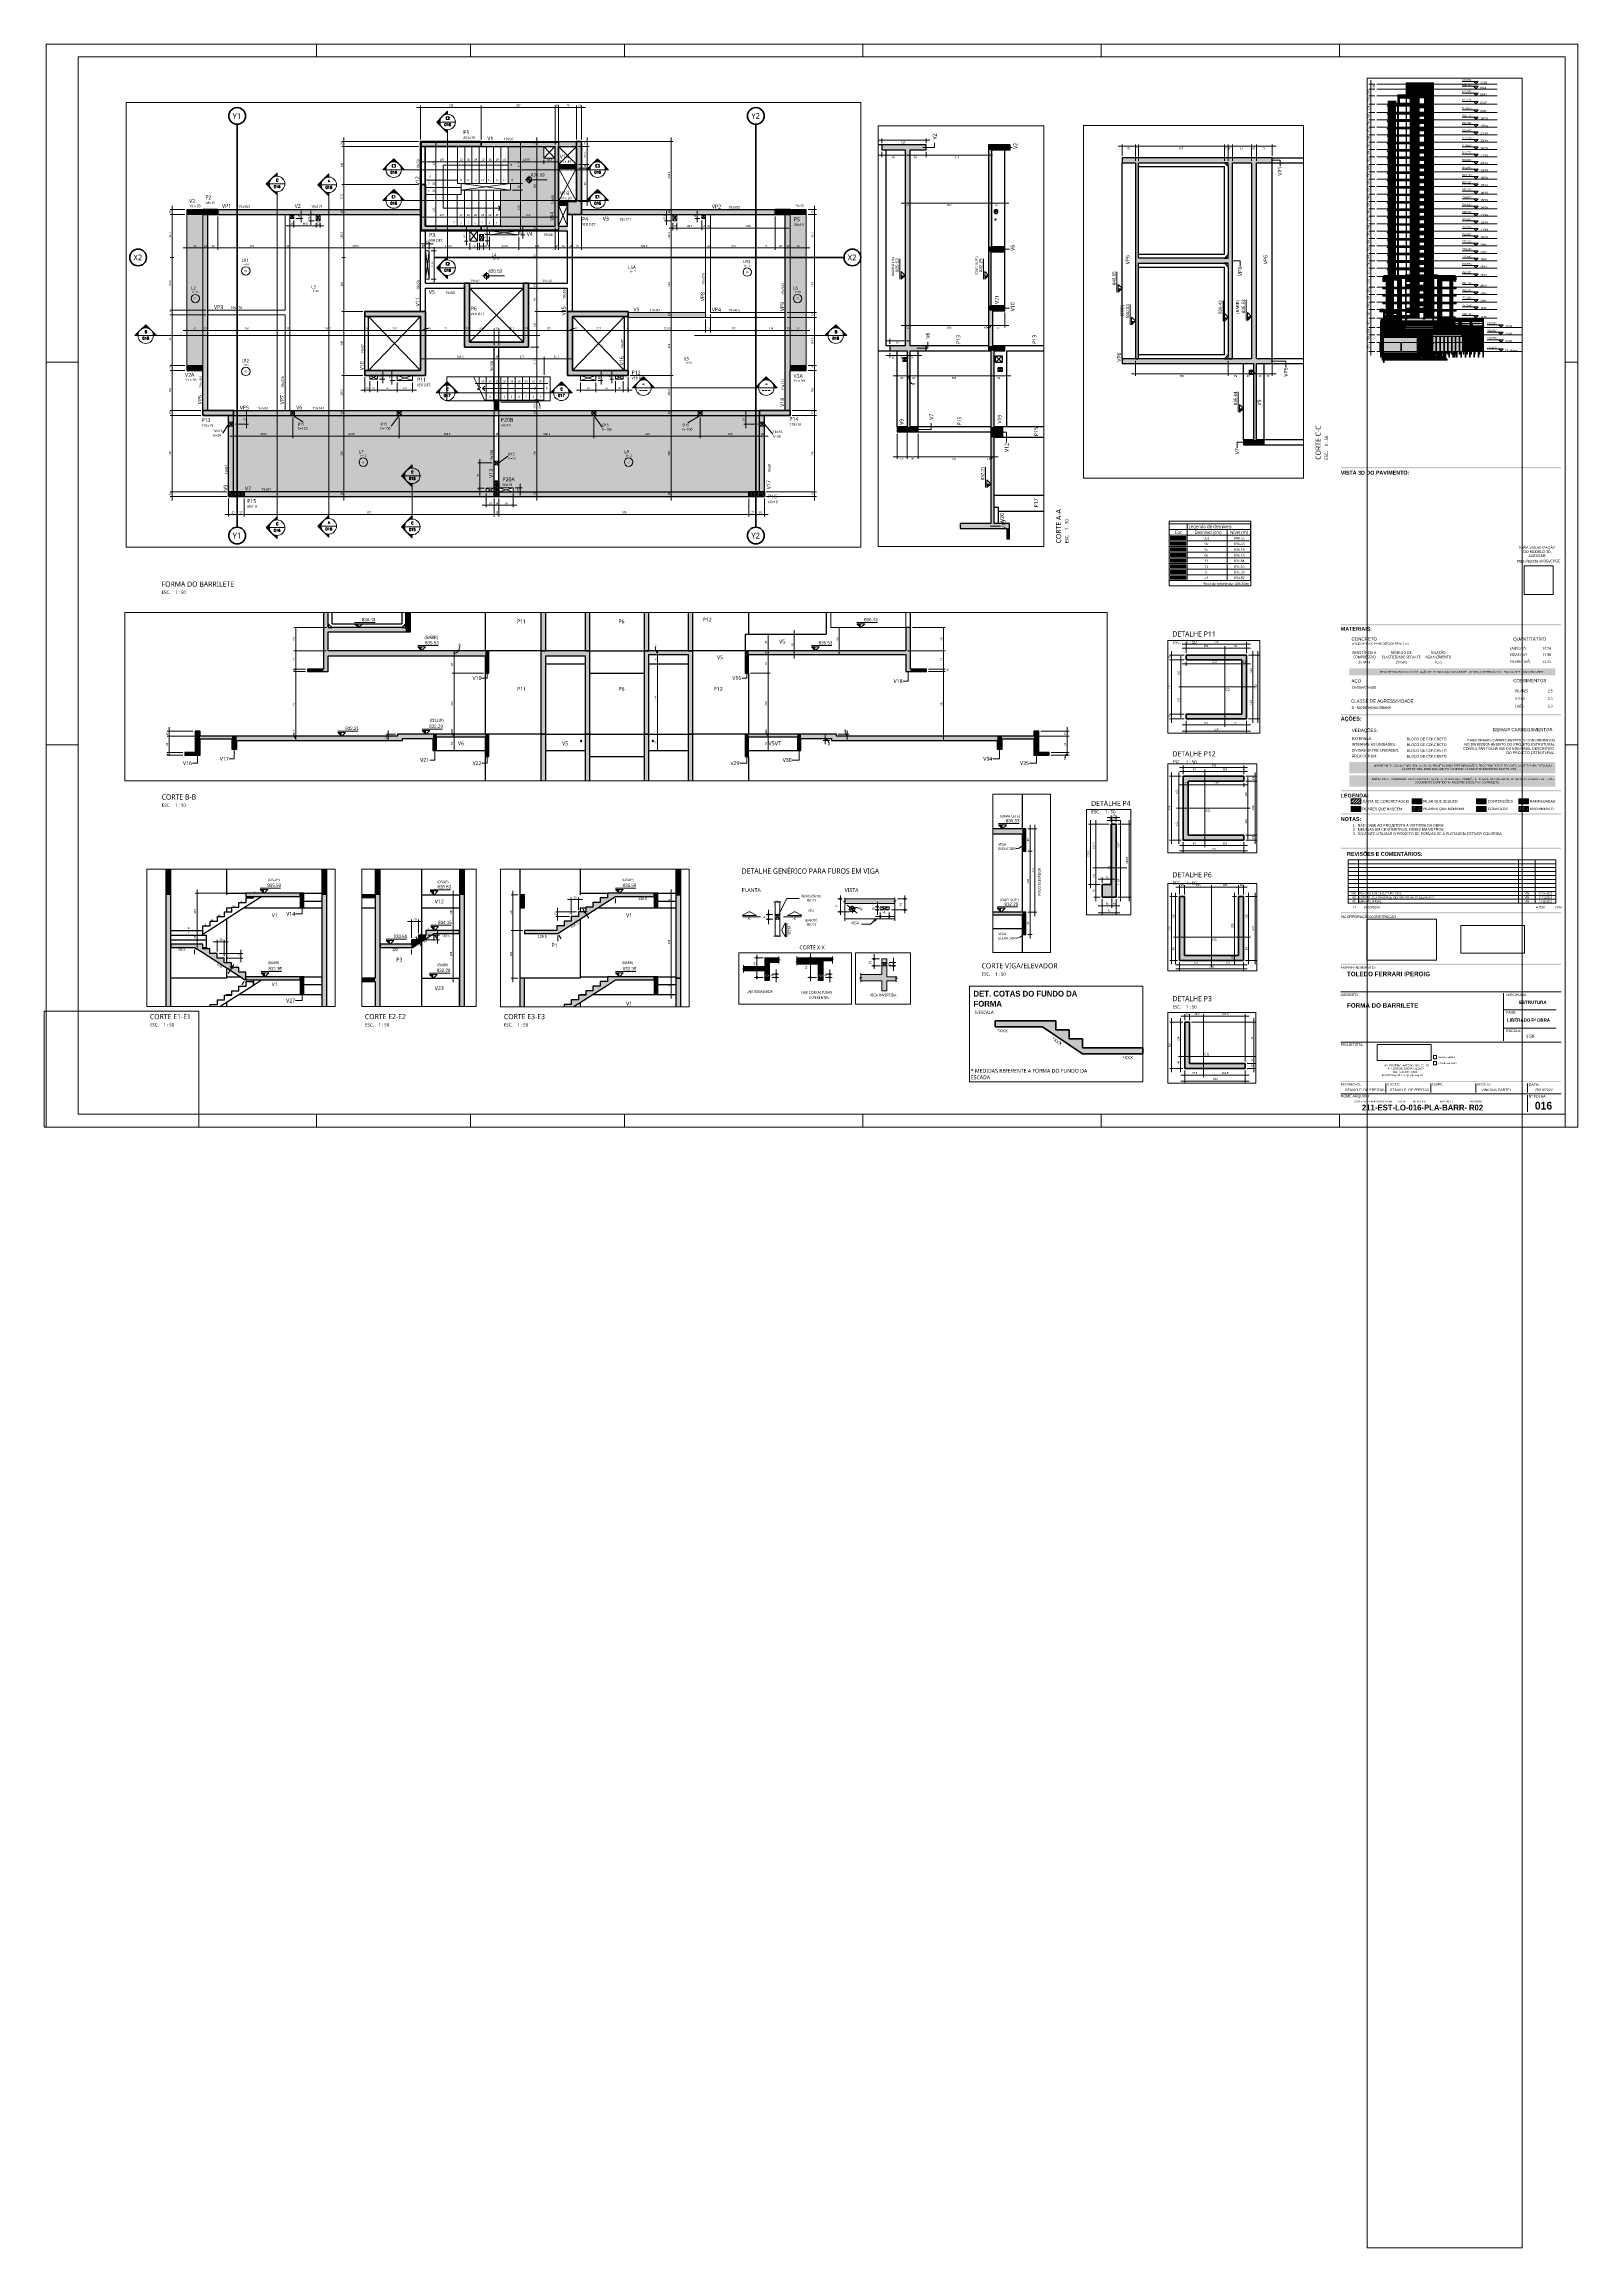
# Paper-space layout 'Layout1' of a CAD drawing. Header units: centimetres. Extents: x 0 to 119, y -87 to 84.
# The model-space entities are those that its viewports show. They can reach past a viewport. Long polylines and large blocks are cut down to what shows.
import ezdxf

# ---------------------------------------------------------------- set-up
doc = ezdxf.new("R2010")
doc.units = ezdxf.units.CM
for name, pattern in [('Aligning Line', [0.635, 0.3175, -0.3175]), ('Centro', [3.175, 0.635, -0.47625, 1.5875, -0.47625]), ('Centro de 6 mm', [1.32, 0.6, -0.24, 0.24, -0.24]), ('Dash dot', [1.5875, 0.635, -0.47625, 0, -0.47625]), ('Hidden', [0.714375, 0.47625, -0.238125]), ('Hidden 1_5', [0.22, 0.15, -0.07]), ('Projeção', [0.396875, 0.238125, -0.15875]), ('Traço', [0.635, 0.3175, -0.3175])]:
    doc.linetypes.add(name, pattern=pattern)
for name, color, linetype, lineweight in [('A-ANNO-DIMS', 7, 'Continuous', 9), ('A-ANNO-DIMS-50', 7, 'Continuous', 9), ('A-ANNO-DIMS-500', 7, 'Continuous', 9), ('A-ANNO-NOTE', 7, 'Continuous', 9), ('A-DETL-GENF', 7, 'Continuous', 18), ('A-DETL-IDEN', 7, 'Continuous', 9), ('A-DETL-MEDM', 7, 'Continuous', 70), ('A-DETL-THIN', 7, 'Continuous', 18), ('A-FLOR', 7, 'Continuous', 9), ('A-FLOR-IDEN', 7, 'Continuous', 9), ('A-FLOR-LEVL', 7, 'Continuous', 9), ('A-FLOR-MCUT', 7, 'Continuous', 50), ('A-FLOR-OTLN', 7, 'Continuous', 9), ('A-FLOR-PATT', 7, 'Continuous', 18), ('A-GENM', 7, 'Continuous', 18), ('A-GENM-HDLN', 7, 'Traço', 18), ('A-GENM-IDEN', 7, 'Continuous', 9), ('A-WALL', 7, 'Continuous', 9), ('G-ANNO-DIMS', 7, 'Continuous', 9), ('G-ANNO-SCHD', 7, 'Continuous', 9), ('G-ANNO-SYMB', 7, 'Continuous', 9), ('G-ANNO-TEXT', 7, 'Continuous', 9), ('G-ANNO-TTLB', 7, 'Continuous', 9), ('S-BEAM', 7, 'Continuous', 9), ('S-BEAM-HDLN', 7, 'Traço', 25), ('S-BEAM-IDEN', 7, 'Continuous', 9), ('S-COLS', 7, 'Continuous', 9), ('S-COLS-HDLN', 7, 'Traço', 18), ('S-COLS-IDEN', 7, 'Continuous', 9), ('S-FNDN', 7, 'Continuous', 9), ('S-GRID', 7, 'Continuous', 9), ('S-GRID-IDEN', 7, 'Continuous', 9), ('S-STRS', 7, 'Continuous', 9), ('S-STRS-ANNO', 7, 'Continuous', 18), ('S-STRS-MBND', 7, 'Continuous', 18)]:
    doc.layers.add(name, color=color, linetype=linetype, lineweight=lineweight)
doc.layers.add('A-DETL', color=7, linetype='Continuous', lineweight=18, true_color=0x00a600)
doc.layers.add('G-ANNO-NPLT', color=7, linetype='Continuous', plot=False)
doc.styles.add('Arial', font='arial.ttf', dxfattribs={"height": 5.953125})
doc.styles.add('Arial_1', font='arial.ttf', dxfattribs={"height": 0.2})
doc.styles.add('Fira Sans', font='', dxfattribs={"width": 0.95, "height": 12.5})
doc.styles.add('Fira Sans SemiBold', font='', dxfattribs={"height": 0.3})
doc.styles.add('Fira Sans SemiBold_1', font='', dxfattribs={"height": 0.45})
doc.styles.add('Fira Sans SemiBold_2', font='', dxfattribs={"height": 0.35})
doc.styles.add('Fira Sans SemiBold_3', font='', dxfattribs={"height": 0.6})
doc.styles.add('Fira Sans SemiBold_4', font='', dxfattribs={"height": 0.25})
doc.styles.add('Fira Sans_1', font='', dxfattribs={"width": 0.9, "height": 7.5})
doc.styles.add('Fira Sans_2', font='', dxfattribs={"height": 7.5})
doc.styles.add('Fira Sans_3', font='', dxfattribs={"width": 0.9, "height": 75})
doc.styles.add('Fira Sans_4', font='', dxfattribs={"height": 10})
doc.styles.add('Fira Sans_5', font='', dxfattribs={"height": 0.25})
doc.styles.add('Fira Sans_6', font='', dxfattribs={"height": 0.15})
doc.styles.add('Fira Sans_7', font='', dxfattribs={"height": 0.13})
doc.styles.add('Fira Sans_8', font='', dxfattribs={"height": 0.2})
doc.styles.add('Fira Sans_B', font='', dxfattribs={"height": 0.45})
doc.styles.add('Fira Sans_B_1', font='', dxfattribs={"height": 0.25})
doc.styles.add('Gadugi', font='gadugi.ttf', dxfattribs={"height": 15})
doc.styles.add('Gadugi_1', font='gadugi.ttf', dxfattribs={"height": 10})
doc.styles.add('Gadugi_2', font='gadugi.ttf', dxfattribs={"height": 0.2})
doc.styles.add('Gadugi_3', font='gadugi.ttf', dxfattribs={"height": 7.5})
doc.styles.add('Gadugi_4', font='gadugi.ttf', dxfattribs={"height": 12.5})
doc.styles.add('Gadugi_5', font='gadugi.ttf', dxfattribs={"height": 22.5})
doc.styles.add('Gadugi_6', font='gadugi.ttf', dxfattribs={"height": 75})
doc.styles.add('Gadugi_7', font='gadugi.ttf', dxfattribs={"height": 0.25})
doc.styles.add('Gadugi_8', font='gadugi.ttf', dxfattribs={"height": 0.3})
doc.styles.add('Gadugi_B', font='gadugib.ttf', dxfattribs={"height": 7.5})
doc.styles.add('Gadugi_B_1', font='gadugib.ttf', dxfattribs={"height": 0.25})
doc.styles.add('Gadugi_B_2', font='gadugib.ttf', dxfattribs={"height": 0.4})
doc.styles.add('Libre Franklin', font='LibreFranklin-Regular.ttf', dxfattribs={"height": 0.2})
doc.styles.add('Libre Franklin_1', font='LibreFranklin-Regular.ttf', dxfattribs={"height": 0.25})
doc.styles.add('RomanD', font='romand__.ttf', dxfattribs={"height": 10})
doc.styles.get('Fira Sans').set_extended_font_data('Fira Sans')
doc.styles.get('Fira Sans SemiBold').set_extended_font_data('Fira Sans SemiBold')
doc.styles.get('Fira Sans SemiBold_1').set_extended_font_data('Fira Sans SemiBold')
doc.styles.get('Fira Sans SemiBold_2').set_extended_font_data('Fira Sans SemiBold')
doc.styles.get('Fira Sans SemiBold_3').set_extended_font_data('Fira Sans SemiBold')
doc.styles.get('Fira Sans SemiBold_4').set_extended_font_data('Fira Sans SemiBold')
doc.styles.get('Fira Sans_1').set_extended_font_data('Fira Sans')
doc.styles.get('Fira Sans_2').set_extended_font_data('Fira Sans')
doc.styles.get('Fira Sans_3').set_extended_font_data('Fira Sans')
doc.styles.get('Fira Sans_4').set_extended_font_data('Fira Sans')
doc.styles.get('Fira Sans_5').set_extended_font_data('Fira Sans')
doc.styles.get('Fira Sans_6').set_extended_font_data('Fira Sans')
doc.styles.get('Fira Sans_7').set_extended_font_data('Fira Sans')
doc.styles.get('Fira Sans_8').set_extended_font_data('Fira Sans')
doc.styles.get('Fira Sans_B').set_extended_font_data('Fira Sans', bold=True)
doc.styles.get('Fira Sans_B_1').set_extended_font_data('Fira Sans', bold=True)
doc.dimstyles.new('PED_R80_1_5mm_ACIMA_As_ESQ__DEC_R00', dxfattribs={"dimscale": 30.48, "dimtxt": 10.229846, "dimasz": 0.328084, "dimexe": 0.246063, "dimexo": 0.246063, "dimgap": 0.049213, "dimtad": 1, "dimdec": 1, "dimrnd": 0.1, "dimdsep": 46, "dimtxsty": 'Fira Sans_2', "dimblk1": 'DOTSMALL', "dimblk2": 'DOTSMALL', "dimsah": 1, "dimcen": 0.09, "dimdle": 0.492126, "dimazin": 0, "dimtfac": 1, "dimtdec": 4, "dimtix": 1, "dimtmove": 0, "dimatfit": 3, "dimfxl": 1, "dimtvp": 1, "dimtolj": 1, "dimtzin": 0, "dimarcsym": 2})
doc.dimstyles.new('PED_R80_1_5mm_ACIMA_As_ESQ__R00', dxfattribs={"dimscale": 30.48, "dimtxt": 10.229846, "dimasz": 0.328084, "dimexe": 0.246063, "dimexo": 0.246063, "dimgap": 0.049213, "dimtad": 1, "dimdec": 1, "dimrnd": 0.5, "dimdsep": 46, "dimtxsty": 'Fira Sans_1', "dimblk1": 'DOTSMALL', "dimblk2": 'DOTSMALL', "dimsah": 1, "dimcen": 0.09, "dimdle": 0.492126, "dimazin": 0, "dimtfac": 1, "dimtdec": 4, "dimtix": 1, "dimtmove": 0, "dimatfit": 3, "dimfxl": 1, "dimtvp": 1, "dimtolj": 1, "dimtzin": 0, "dimarcsym": 2})
doc.dimstyles.new('PED_R80_1_5mm_ACIMA_As_ESQ__R00_1', dxfattribs={"dimscale": 30.48, "dimtxt": 10.229846, "dimasz": 0.328084, "dimexe": 0.246063, "dimexo": 0.246063, "dimgap": 0.049213, "dimtad": 1, "dimdec": 1, "dimrnd": 0.5, "dimdsep": 46, "dimtxsty": 'Fira Sans_1', "dimblk1": 'DOTSMALL', "dimblk2": 'DOTSMALL', "dimsah": 1, "dimcen": 0.09, "dimdle": 0.492126, "dimazin": 0, "dimtfac": 1, "dimtdec": 4, "dimtix": 1, "dimtmove": 1, "dimatfit": 3, "dimfxl": 1, "dimtvp": 1, "dimtolj": 1, "dimtzin": 0, "dimarcsym": 2})
doc.dimstyles.new('PED_R80_1_5mm_ACIMA_As_ESQ__R00_2', dxfattribs={"dimscale": 30.48, "dimtxt": 10.229846, "dimasz": 0.328084, "dimexe": 0.246063, "dimexo": 0.246063, "dimgap": 0.049213, "dimtad": 1, "dimdec": 1, "dimrnd": 0.5, "dimdsep": 46, "dimtxsty": 'Fira Sans_1', "dimblk1": 'DOTSMALL', "dimblk2": 'DOTSMALL', "dimsah": 1, "dimcen": 0.09, "dimdle": 0.492126, "dimazin": 0, "dimtfac": 1, "dimtdec": 4, "dimtix": 1, "dimtmove": 2, "dimatfit": 3, "dimfxl": 1, "dimtvp": 1, "dimtolj": 1, "dimtzin": 0, "dimarcsym": 2})
doc.dimstyles.new('PED_R80_1_5mm_ACIMA_As_ESQ__R00_3', dxfattribs={"dimscale": 30.48, "dimtxt": 10.229846, "dimasz": 0.328084, "dimexe": 0.246063, "dimexo": 0.246063, "dimgap": 0.049213, "dimtad": 1, "dimdec": 1, "dimrnd": 0.5, "dimdsep": 46, "dimtxsty": 'Fira Sans_1', "dimblk1": 'DOTSMALL', "dimblk2": 'DOTSMALL', "dimsah": 1, "dimcen": 0.09, "dimdle": 0.492126, "dimazin": 0, "dimtfac": 1, "dimtdec": 4, "dimtix": 1, "dimtmove": 0, "dimatfit": 3, "dimfxl": 1, "dimtvp": 1, "dimtolj": 1, "dimtzin": 0, "dimarcsym": 2})
doc.dimstyles.new('PED_R80_1_5mm_ACIMA_As_ESQ__R00_4', dxfattribs={"dimscale": 30.48, "dimtxt": 102.298456, "dimasz": 3.28084, "dimexe": 2.46063, "dimexo": 2.46063, "dimgap": 0.492126, "dimtad": 1, "dimdec": 1, "dimrnd": 0.5, "dimdsep": 46, "dimtxsty": 'Fira Sans_3', "dimblk1": 'DOTSMALL', "dimblk2": 'DOTSMALL', "dimsah": 1, "dimcen": 0.09, "dimdle": 4.92126, "dimazin": 0, "dimtfac": 1, "dimtdec": 4, "dimtix": 1, "dimtmove": 2, "dimatfit": 3, "dimfxl": 1, "dimtvp": 1, "dimtolj": 1, "dimtzin": 0, "dimarcsym": 2})
doc.dimstyles.new('PED_R80_1_5mm_ACIMA_As_ESQ__R00_5', dxfattribs={"dimscale": 30.48, "dimtxt": 102.298456, "dimasz": 3.28084, "dimexe": 2.46063, "dimexo": 2.46063, "dimgap": 0.492126, "dimtad": 1, "dimdec": 1, "dimrnd": 0.5, "dimdsep": 46, "dimtxsty": 'Fira Sans_3', "dimblk1": 'DOTSMALL', "dimblk2": 'DOTSMALL', "dimsah": 1, "dimcen": 0.09, "dimdle": 4.92126, "dimazin": 0, "dimtfac": 1, "dimtdec": 4, "dimtix": 1, "dimtmove": 0, "dimatfit": 3, "dimfxl": 1, "dimtvp": 1, "dimtolj": 1, "dimtzin": 0, "dimarcsym": 2})
doc.dimstyles.new('PED_R80_2_0mm_ACIMA_As_ESQ__SEM_LINHA_R00_1', dxfattribs={"dimscale": 30.48, "dimtxt": 13.639794, "dimasz": 0.04101, "dimexe": 0.246063, "dimexo": 0.246063, "dimgap": 0.049213, "dimtad": 0, "dimjust": 2, "dimdec": 1, "dimrnd": 0.5, "dimdsep": 46, "dimtxsty": 'Fira Sans_4', "dimblk1": 'NONE', "dimblk2": 'DOTSMALL', "dimsah": 1, "dimcen": 0.09, "dimdle": 0.492126, "dimse1": 1, "dimsd1": 1, "dimsd2": 1, "dimazin": 0, "dimtfac": 1, "dimtdec": 4, "dimtix": 1, "dimtmove": 2, "dimatfit": 3, "dimfxl": 1, "dimtvp": 1, "dimtolj": 1, "dimtzin": 0, "dimarcsym": 2})
picture_1 = doc.add_image_def('image1.png', size_in_pixel=(421, 183))
picture_2 = doc.add_image_def('image2.jpg', size_in_pixel=(768, 452))
picture_3 = doc.add_image_def('image3.png', size_in_pixel=(200, 200))
picture_4 = doc.add_image_def('image4.jpg', size_in_pixel=(541, 540))
picture_5 = doc.add_image_def('image5.jpg', size_in_pixel=(225, 224))
picture_6 = doc.add_image_def('image6.jpg', size_in_pixel=(3048, 900))
pattern_1 = [(45, (0, 0), (-0.07071068, 0.07071068), [])]
pattern_2 = [(45, (3070.098, 0), (-3.535534, 3.535534), [])]

# ---------------------------------------------------------------- blocks, each defined once
blk = doc.blocks.new('PED_FOLHAS_CARIMBO_PED_R04_2020 - A0-2522216-211-EST-LO-016-PLA-BARR')
at = {"layer": 'G-ANNO-TTLB', "true_color": 0xdadada}
for points in [[(117.74, 51.27), (117.74, 51.17), (100.65, 51.17), (100.65, 51.27)], [(117.74, 39.07), (117.74, 38.97), (100.65, 38.97), (100.65, 39.07)], [(117.3, 35.64), (117.3, 35.09), (101.3, 35.09), (101.3, 35.64)], [(117.74, 32.09), (117.74, 31.99), (100.65, 31.99), (100.65, 32.09)], [(117.3, 28.35), (117.3, 27.48), (101.3, 27.48), (101.3, 28.35)], [(117.74, 26.19), (117.74, 26.09), (100.65, 26.09), (100.65, 26.19)], [(117.3, 27.31), (117.3, 26.44), (101.3, 26.44), (101.3, 27.31)], [(117.74, 24.36), (117.74, 24.26), (100.65, 24.26), (100.65, 24.36)], [(117.74, 21.7), (117.74, 21.6), (100.65, 21.6), (100.65, 21.7)], [(117.74, 16.7), (117.74, 16.6), (100.65, 16.6), (100.65, 16.7)], [(117.74, 12.7), (117.74, 12.6), (100.65, 12.6), (100.65, 12.7)], [(117.74, 3.6), (117.74, 3.5), (100.65, 3.5), (100.65, 3.6)]]:
    blk.add_hatch(color=254, dxfattribs=at).paths.add_polyline_path(points, flags=0)
at = {"layer": 'G-ANNO-TTLB', "true_color": 0xff8040}
h = blk.add_hatch(dxfattribs=at)
h.set_pattern_fill('FP_3', color=11, style=0, pattern_type=2)
h.set_pattern_definition([(45, (0, 0), (-0.10606602, 0.10606602), [])])
h.paths.add_polyline_path([(102.21, 25.5), (102.21, 25.1), (101.46, 25.1), (101.46, 25.5)], flags=0)
at = {"layer": 'G-ANNO-TTLB', "true_color": 0x0000ff}
h = blk.add_hatch(dxfattribs=at)
h.set_pattern_fill('FP_4', color=5, style=0, pattern_type=2)
h.set_pattern_definition([(45, (0, 0), (-0.07071068, 0.07071068), []), (135, (0, 0), (-0.07071068, -0.07071068), [])])
h.paths.add_polyline_path([(102.21, 24.91), (102.21, 24.51), (101.46, 24.51), (101.46, 24.91)], flags=0)
at = {"layer": 'G-ANNO-TTLB', "true_color": 0x808080}
blk.add_hatch(color=8, dxfattribs=at).paths.add_polyline_path([(106.93, 25.5), (106.93, 25.1), (106.18, 25.1), (106.18, 25.5)], flags=0)
h = blk.add_hatch(dxfattribs=at)
h.set_pattern_fill('FP_5', color=8, style=0, pattern_type=2)
h.set_pattern_definition(pattern_1)
h.paths.add_polyline_path([(106.93, 24.91), (106.93, 24.51), (106.18, 24.51), (106.18, 24.91)], flags=0)
at = {"layer": 'G-ANNO-TTLB', "true_color": 0xffb0ff}
blk.add_hatch(color=211, dxfattribs=at).paths.add_polyline_path([(111.94, 25.5), (111.94, 25.1), (111.19, 25.1), (111.19, 25.5)], flags=0)
at = {"layer": 'G-ANNO-TTLB', "true_color": 0x89f7fa}
blk.add_hatch(color=131, dxfattribs=at).paths.add_polyline_path([(111.94, 24.91), (111.94, 24.51), (111.19, 24.51), (111.19, 24.91)], flags=0)
at = {"layer": 'G-ANNO-TTLB', "true_color": 0xc7e69d}
blk.add_hatch(color=71, dxfattribs=at).paths.add_polyline_path([(115.21, 25.5), (115.21, 25.1), (114.46, 25.1), (114.46, 25.5)], flags=0)
at = {"layer": 'G-ANNO-TTLB', "true_color": 0x008000}
h = blk.add_hatch(dxfattribs=at)
h.set_pattern_fill('FP_5', color=96, style=0, pattern_type=2)
h.set_pattern_definition(pattern_1)
h.paths.add_polyline_path([(115.21, 24.91), (115.21, 24.51), (114.46, 24.51), (114.46, 24.91)], flags=0)
at = {"layer": 'G-ANNO-TTLB'}
for p, q in [((0.15, 0), (0.15, 84.1)), ((0.15, 84.1), (119.05, 84.1)), ((21.15, 84.1), (21.15, 83.1)), ((33.1, 84.1), (33.1, 83.1)), ((45.05, 84.1), (45.05, 83.1)), ((63.55, 84.1), (63.55, 83.1)), ((82.05, 84.1), (82.05, 83.1)), ((100.55, 84.1), (100.55, 83.1)), ((119.05, 84.1), (119.05, 0)), ((2.65, 83.1), (118.05, 83.1)), ((2.65, 1), (2.65, 83.1)), ((118.05, 83.1), (118.05, 1)), ((0.15, 59.4), (2.65, 59.4)), ((118.05, 59.4), (119.05, 59.4)), ((0.15, 29.7), (2.65, 29.7)), ((118.05, 29.7), (119.05, 29.7)), ((118.05, 29.7), (119.05, 29.7)), ((102.21, 24.91), (101.46, 24.91)), ((101.46, 24.91), (101.46, 24.51)), ((101.46, 24.51), (102.21, 24.51)), ((102.21, 24.51), (102.21, 24.91)), ((106.93, 25.5), (106.18, 25.5)), ((106.18, 25.5), (106.18, 25.1)), ((106.18, 25.1), (106.93, 25.1)), ((106.93, 24.91), (106.18, 24.91)), ((106.18, 24.91), (106.18, 24.51)), ((106.18, 24.51), (106.93, 24.51)), ((106.93, 25.1), (106.93, 25.5)), ((106.93, 24.51), (106.93, 24.91)), ((111.94, 25.5), (111.19, 25.5)), ((111.19, 25.5), (111.19, 25.1)), ((111.19, 25.1), (111.94, 25.1)), ((111.94, 24.91), (111.19, 24.91)), ((111.19, 24.91), (111.19, 24.51)), ((111.19, 24.51), (111.94, 24.51)), ((111.94, 25.1), (111.94, 25.5)), ((111.94, 24.51), (111.94, 24.91)), ((115.21, 25.5), (114.46, 25.5)), ((114.46, 25.5), (114.46, 25.1)), ((114.46, 25.1), (115.21, 25.1)), ((115.21, 24.91), (114.46, 24.91)), ((114.46, 24.91), (114.46, 24.51)), ((114.46, 24.51), (115.21, 24.51)), ((115.21, 25.1), (115.21, 25.5)), ((115.21, 24.51), (115.21, 24.91)), ((118.05, 0), (118.05, 12.89)), ((118.05, 0), (118.05, 12.89)), ((100.64, 10.5), (117.74, 10.5)), ((113.27, 6.7), (113.27, 10.4)), ((113.27, 9.1), (117.37, 9.1)), ((113.27, 7.7), (117.37, 7.7)), ((100.64, 6.6), (117.74, 6.6)), ((100.64, 2.6), (117.74, 2.6)), ((104.14, 3.4), (104.14, 2.7)), ((107.64, 3.4), (107.64, 2.7)), ((111.14, 3.4), (111.14, 2.7)), ((115.14, 3.4), (115.14, 2.7)), ((115.14, 2.5), (115.14, 1.2)), ((118.05, 1), (2.65, 1)), ((21.15, 1), (21.15, 0)), ((21.15, 1), (21.15, 0)), ((33.1, 1), (33.1, 0)), ((33.1, 1), (33.1, 0)), ((45.05, 1), (45.05, 0)), ((45.05, 1), (45.05, 0)), ((63.55, 1), (63.55, 0)), ((63.55, 1), (63.55, 0)), ((82.05, 1), (82.05, 0)), ((82.05, 1), (82.05, 0)), ((100.55, 1), (100.55, 0)), ((100.55, 1), (100.55, 0)), ((119.05, 0), (0.15, 0))]:
    blk.add_line(p, q, dxfattribs=at)
at = {"layer": 'G-ANNO-TTLB', "color": 11, "true_color": 0xff8040}
for p, q in [((102.21, 25.5), (101.46, 25.5)), ((101.46, 25.5), (101.46, 25.1)), ((101.46, 25.1), (102.21, 25.1)), ((102.21, 25.1), (102.21, 25.5))]:
    blk.add_line(p, q, dxfattribs=at)
at = {"layer": 'G-ANNO-TTLB', "attachment_point": 1}
for s, insert, char_height, width, style in [('VISTA 3D DO PAVIMENTO:', (100.65, 50.97), 0.3, 6.0608, 'Fira Sans SemiBold'), ('PARA VISUALIZAÇÃO', (114.46, 45.11), 0.2, 3.3992, 'Libre Franklin'), ('DO MODELO 3D,', (114.82, 44.79), 0.2, 2.5413, 'Libre Franklin'), ('https://autode.sk/3GyCPGE', (114.3, 44.06), 0.2, 4.1447, 'Libre Franklin'), ('ACESSAR:', (115.21, 44.47), 0.2, 1.5954, 'Libre Franklin'), ('MATERIAIS:', (100.65, 38.85), 0.3, 2.7017, 'Fira Sans SemiBold'), ('CONCRETO', (101.48, 38.03), 0.25, 2.3169, 'Libre Franklin_1'), ('(VÁLIDO PARA O PAVIMENTO DA PRANCHA)', (101.5, 37.62), 0.15, 4.8262, 'Fira Sans_6'), ('QUANTITATIVO', (114.03, 38.03), 0.25, 3.1426, 'Libre Franklin_1'), ('AÇO', (101.48, 34.78), 0.25, 0.8979, 'Libre Franklin_1'), ('RECOMENDAMOS A CONTRATAÇÃO DE TECNOLOGIA DO CONCRETO PARA A DEFINIÇÃO DO TRAÇO A SER USADO NA OBRA.', (103.71, 35.43), 0.15, 13.5646, 'Fira Sans_6'), ('COBRIMENTOS', (114.03, 34.8), 0.25, 3.0705, 'Libre Franklin_1'), ('CLASSE DE AGRESSIVIDADE:', (101.44, 33.21), 0.25, 5.7802, 'Libre Franklin_1'), ('AÇÕES:', (100.65, 31.87), 0.3, 1.6996, 'Fira Sans SemiBold'), ('VEDAÇÕES:', (101.5, 30.94), 0.25, 2.3489, 'Libre Franklin_1'), ('DEMAIS CARREGAMENTOS', (112.47, 31), 0.25, 5.4755, 'Libre Franklin_1'), ('EXTERNAS:', (101.5, 30.27), 0.2, 1.8038, 'Libre Franklin'), ('INTERNAS ÀS UNIDADES:', (101.5, 29.82), 0.2, 3.9684, 'Libre Franklin'), ('DIVISAS ENTRE UNIDADES:', (101.5, 29.37), 0.2, 4.2489, 'Libre Franklin'), ('CONSULTAR FOLHA 000 OU MEMORIAL DESCRITIVO', (110.14, 29.5), 0.2, 8.3456, 'Libre Franklin'), ('NO DIMENSIONAMENTO DO PROJETO ESTRUTURAL, ', (110.23, 29.83), 0.2, 8.2333, 'Libre Franklin'), ('PARA DEMAIS CARREGAMENTOS CONSIDERADOS ', (110.46, 30.15), 0.2, 7.9608, 'Libre Franklin'), ('DO PROJETO ESTRUTURAL', (113.51, 29.18), 0.2, 4.265, 'Libre Franklin'), ('ÁREA COMUM:', (101.5, 28.92), 0.2, 2.3008, 'Libre Franklin'), ('IMPORTANTE: CONSULTAR A FOLHA 000 DO PROJETO PARA ESPECIFICAÇÕES, PROCEDIMENTO E RECOMENDAÇÕES PARA EXECUÇÃO ', (103.23, 28.14), 0.15, 14.7831, 'Fira Sans_6'), ('DA ESTRUTURA. ESSE DOCUMENTO É EMITIDO NA FASE PRÉ-EXECUTIVA DO PROJETO.', (105.37, 27.89), 0.15, 9.524, 'Fira Sans_6'), ('LEGENDA:', (100.65, 25.9), 0.3, 2.3329, 'Fira Sans SemiBold'), ('IMPORTANTE: O MEMORIAL DESCRITIVO DO PROJETO ESTRUTURAL COMPÕE A LISTA DE DOCUMENTOS DO PROJETO ESTRUTURAL. ESSE ', (103.05, 27.1), 0.15, 15.208, 'Fira Sans_6'), ('DOCUMENTO É EMITIDO NA FASE PRÉ-EXECUTIVA DO PROJETO.', (106.38, 26.85), 0.15, 7.0789, 'Fira Sans_6'), ('NOTAS:', (100.65, 24.08), 0.3, 1.7637, 'Fira Sans SemiBold'), ('JUNTA DE CONCRETAGEM', (102.3, 25.4), 0.2, 4.1527, 'Libre Franklin'), ('PILARES QUE NASCEM', (102.3, 24.81), 0.2, 3.5916, 'Libre Franklin'), ('PILAR QUE SEGUEM', (107.03, 25.4), 0.2, 3.1506, 'Libre Franklin'), ('PILARES QUE MORREM', (107.03, 24.82), 0.2, 3.6717, 'Libre Franklin'), ('CONTENÇÕES', (112.05, 25.4), 0.2, 2.2447, 'Libre Franklin'), ('CONSOLOS', (112.05, 24.82), 0.2, 1.8198, 'Libre Franklin'), ('RAMPAS/ABAS', (115.31, 25.4), 0.2, 2.4211, 'Libre Franklin'), ('ENCHIMENTO', (115.31, 24.82), 0.2, 2.1806, 'Libre Franklin'), ('2.  MEDIDAS EM CENTÍMETROS, NÍVEIS EM METROS;', (101.58, 23.22), 0.2, 8.1612, 'Libre Franklin'), ('3.  SOMENTE UTILIZAR O PROJETO DE FORMAS SE A PLOTAGEM ESTIVER COLORIDA.', (101.58, 22.89), 0.2, 13.3802, 'Libre Franklin'), ('1.  NÃO CABE AO PROJETISTA A VISTORIA DA OBRA;', (101.58, 23.54), 0.2, 8.1772, 'Libre Franklin'), ('REVISÕES E COMENTÁRIOS:', (101.13, 21.37), 0.3, 6.5017, 'Fira Sans SemiBold'), ('Nº           DESCRIÇÃO                                                                                                                                                                                                                  AUTOR             DATA                                        ', (101.6, 17.15), 0.15, 19.3367, 'Fira Sans_6'), ('INCORPORAÇÃO/CONSTRUÇÃO', (100.63, 16.44), 0.2, 4.9384, 'Fira Sans_8'), ('EMPREENDIMENTO:', (100.63, 12.5), 0.2, 3.1105, 'Fira Sans_8'), ('ASSUNTO:', (100.63, 10.39), 0.2, 1.6194, 'Fira Sans_8'), ('DISCIPLINA:', (113.49, 10.38), 0.2, 1.8759, 'Fira Sans_8'), ('FASE:', (113.49, 9.01), 0.2, 0.8658, 'Fira Sans_8'), ('ESTRUTURA', (114.49, 9.82), 0.25, 2.373, 'Fira Sans_B_1'), ('ESCALA:', (113.49, 7.59), 0.2, 1.2747, 'Fira Sans_8'), ('PROJETISTA:', (100.63, 6.51), 0.2, 1.9481, 'Fira Sans_8'), ('pedreira-topázio', (108.2, 5.51), 0.13, 1.7797, 'Fira Sans_7'), ('RESPONSÁVEL:', (100.65, 3.4), 0.15, 1.6835, 'Fira Sans_6'), ('https://www.pedreiratopazio.eng.br/', (103.77, 4.12), 0.15, 4.3612, 'Fira Sans_6'), ('AV. EUSÉBIO MATOSO, 690, CJ. 28', (104.03, 4.87), 0.15, 3.7278, 'Fira Sans_6'), ('PINHEIROS, SÃO PAULO/SP', (104.3, 4.62), 0.15, 3.0945, 'Fira Sans_6'), ('TEL: (11) 3034-6489', (104.67, 4.37), 0.15, 2.1726, 'Fira Sans_6'), ('@pedreiratopazio', (108.2, 5.05), 0.13, 1.9241, 'Fira Sans_7'), ('NOME ARQUIVO:', (100.65, 2.52), 0.2, 2.6215, 'Fira Sans_8'), ('CÓD. EMPREEND.', (101.66, 2.07), 0.15, 1.9401, 'Fira Sans_6'), ('DISCIPLINA', (103.47, 2.07), 0.15, 1.2667, 'Fira Sans_6'), ('GERENTE:', (104.25, 3.4), 0.15, 1.0983, 'Fira Sans_6'), ('FASE', (105.13, 2.07), 0.15, 0.5451, 'Fira Sans_6'), ('Nº FOLHA', (106.27, 2.07), 0.15, 1.1224, 'Fira Sans_6'), ('EQUIPE:', (107.73, 3.4), 0.15, 0.9059, 'Fira Sans_6'), ('ASSUNTO', (108.32, 2.07), 0.15, 1.0743, 'Fira Sans_6'), ('REVISÃO', (110.69, 2.07), 0.15, 0.962, 'Fira Sans_6'), ('DESENHO:', (111.23, 3.4), 0.15, 1.1705, 'Fira Sans_6'), ('DATA:', (115.24, 3.41), 0.2, 0.9219, 'Fira Sans_8'), ('Nº FOLHA:', (115.24, 2.49), 0.2, 1.6675, 'Fira Sans_8')]:
    blk.add_mtext(s, dxfattribs=dict(at, insert=insert, char_height=char_height, width=width, style=style))
at = {"layer": 'G-ANNO-TTLB'}
image = blk.add_image(picture_3, insert=(114.89, 41.36), size_in_units=(2.24, 2.24), dxfattribs=at)
image.dxf.flags = 7
image = blk.add_image(picture_2, insert=(102.67, 12.97), size_in_units=(5.41, 3.19), dxfattribs=at)
image.dxf.flags = 7
image = blk.add_image(picture_1, insert=(109.96, 13.51), size_in_units=(4.95, 2.15), dxfattribs=at)
image.dxf.flags = 7
image = blk.add_image(picture_6, insert=(103.48, 5.18), size_in_units=(4.19, 1.24), dxfattribs=at)
image.dxf.flags = 7
image = blk.add_image(picture_4, insert=(107.83, 5.31), size_in_units=(0.25, 0.25), dxfattribs=at)
image.dxf.flags = 7
image = blk.add_image(picture_5, insert=(107.83, 4.84), size_in_units=(0.25, 0.249), dxfattribs=at)
image.dxf.flags = 7
blk = doc.blocks.new('Viewport - PED_TÍTULO_FRM_CRT_DET__R00-1758891-211-EST-LO-016-PLA-BARR')
at = {"layer": 'G-ANNO-TTLB', "insert": (0.26, -0.18), "char_height": 0.25, "width": 0.8418, "attachment_point": 1, "style": 'Gadugi_B_1'}
blk.add_mtext('ESC.', dxfattribs=at)
blk = doc.blocks.new('PED_DETALHE_FURO_VIGA_R03_2020 - DETALHE GENÉRICO DA VIGA TIPO A-4059585-211-EST-LO-016-PLA-BARR')
at = {"layer": 'A-ANNO-NOTE'}
h = blk.add_hatch(color=256, dxfattribs=at)
edge = h.paths.add_edge_path(flags=0)
edge.add_arc((8.47, 8.91), 0.0625, 180, 360)
edge.add_arc((8.47, 8.91), 0.0625, 360, 540)
at = {"layer": 'A-ANNO-NOTE', "true_color": 0x808080}
for points in [[(8.8, 8.91), (12.7, 8.91), (12.7, 8.75), (12.79, 8.75), (12.62, 8.7), (12.7, 8.7), (12.7, 8.56), (8.8, 8.56), (8.8, 8.7), (8.72, 8.7), (8.89, 8.75), (8.8, 8.75)], [(0.94, 3.66), (1.99, 3.66), (1.99, 3.31), (0.94, 3.31), (0.94, 3.45), (0.86, 3.45), (1.03, 3.5), (0.94, 3.5)]]:
    blk.add_hatch(color=8, dxfattribs=at).paths.add_polyline_path(points, flags=0)
at = {"layer": 'A-ANNO-NOTE'}
h = blk.add_hatch(color=256, dxfattribs=at)
edge = h.paths.add_edge_path(flags=0)
edge.add_arc((13.46, 8.91), 0.0625, 180, 360)
edge.add_arc((13.46, 8.91), 0.0625, 0, 180)
h = blk.add_hatch(color=256, dxfattribs=at)
edge = h.paths.add_edge_path(flags=0)
edge.add_arc((2.89, 7.7), 0.0625, 180, 360)
edge.add_arc((2.89, 7.7), 0.0625, 0, 180)
h = blk.add_hatch(color=256, dxfattribs=at)
edge = h.paths.add_edge_path(flags=0)
edge.add_arc((2.89, 7.32), 0.0625, 180, 360)
edge.add_arc((2.89, 7.32), 0.0625, 0, 180)
h = blk.add_hatch(color=256, dxfattribs=at)
edge = h.paths.add_edge_path(flags=0)
edge.add_arc((8.47, 7.91), 0.0625, 180, 360)
edge.add_arc((8.47, 7.91), 0.0625, 0, 180)
h = blk.add_hatch(color=256, dxfattribs=at)
edge = h.paths.add_edge_path(flags=0)
edge.add_arc((9.23, 8.24), 0.0625, 180, 360)
edge.add_arc((9.23, 8.24), 0.0625, 360, 540)
h = blk.add_hatch(color=256, dxfattribs=at)
edge = h.paths.add_edge_path(flags=0)
edge.add_arc((9.53, 7.98), 0.0625, 180, 360)
edge.add_arc((9.53, 7.98), 0.0625, 0, 180)
h = blk.add_hatch(color=256, dxfattribs=at)
edge = h.paths.add_edge_path(flags=0)
edge.add_arc((11.35, 8.3), 0.0625, 180, 360)
edge.add_arc((11.35, 8.3), 0.0625, 0, 180)
h = blk.add_hatch(color=256, dxfattribs=at)
edge = h.paths.add_edge_path(flags=0)
edge.add_arc((11.35, 8.05), 0.0625, 180, 360)
edge.add_arc((11.35, 8.05), 0.0625, 0, 180)
h = blk.add_hatch(color=256, dxfattribs=at)
edge = h.paths.add_edge_path(flags=0)
edge.add_arc((11.56, 7.54), 0.0625, 180, 360)
edge.add_arc((11.56, 7.54), 0.0625, 0, 180)
h = blk.add_hatch(color=256, dxfattribs=at)
edge = h.paths.add_edge_path(flags=0)
edge.add_arc((12.26, 7.54), 0.0625, 180, 360)
edge.add_arc((12.26, 7.54), 0.0625, 0, 180)
h = blk.add_hatch(color=256, dxfattribs=at)
edge = h.paths.add_edge_path(flags=0)
edge.add_arc((13.46, 8.05), 0.0625, 180, 360)
edge.add_arc((13.46, 8.05), 0.0625, 0, 180)
h = blk.add_hatch(color=256, dxfattribs=at)
edge = h.paths.add_edge_path(flags=0)
edge.add_arc((1.99, 4.34), 0.0625, 180, 360)
edge.add_arc((1.99, 4.34), 0.0625, 0, 180)
at = {"layer": 'A-ANNO-NOTE', "true_color": 0x808080}
h = blk.add_hatch(color=8, dxfattribs=at)
h.paths.add_polyline_path([(2.96, 2.81), (2.96, 2.56), (2.59, 2.56), (2.59, 2.81)], flags=0)
h.paths.add_polyline_path([(2.96, 3.06), (2.59, 3.06), (2.59, 3.31), (1.99, 3.31), (1.99, 3.66), (2.59, 3.66), (2.59, 4.34), (3.69, 4.34), (3.69, 4.18), (3.78, 4.18), (3.61, 4.13), (3.69, 4.13), (3.69, 3.96), (2.96, 3.96)], flags=0)
h = blk.add_hatch(color=8, dxfattribs=at)
edge = h.paths.add_edge_path(flags=0)
edge.add_line((5.09, 4.1), (5.09, 4.34))
edge.add_line((5.09, 4.34), (6.08, 4.34))
edge.add_arc((6.14, 4.34), 0.0625, 180.78, 271.5221)
edge.add_line((6.15, 4.28), (6.15, 3.84))
edge.add_line((6.15, 3.84), (5.09, 3.84))
edge.add_line((5.09, 3.84), (5.09, 4.05))
edge.add_line((5.09, 4.05), (5.01, 4.05))
edge.add_line((5.01, 4.05), (5.18, 4.1))
edge.add_line((5.18, 4.1), (5.09, 4.1))
at = {"layer": 'A-ANNO-NOTE'}
h = blk.add_hatch(color=256, dxfattribs=at)
edge = h.paths.add_edge_path(flags=0)
edge.add_arc((6.14, 4.34), 0.0625, 180, 360)
edge.add_arc((6.14, 4.34), 0.0625, 360, 540)
at = {"layer": 'A-ANNO-NOTE', "true_color": 0x808080}
h = blk.add_hatch(color=8, dxfattribs=at)
h.paths.add_polyline_path([(7.12, 2.81), (7.12, 2.56), (6.74, 2.56), (6.74, 2.81)], flags=0)
edge = h.paths.add_edge_path(flags=0)
edge.add_line((7.12, 4.09), (7.12, 3.06))
edge.add_line((7.12, 3.06), (6.74, 3.06))
edge.add_line((6.74, 3.06), (6.74, 3.84))
edge.add_line((6.74, 3.84), (6.15, 3.84))
edge.add_line((6.15, 3.84), (6.15, 4.28))
edge.add_arc((6.14, 4.34), 0.0625, 271.5221, 359.22)
edge.add_line((6.21, 4.34), (7.85, 4.34))
edge.add_line((7.85, 4.34), (7.85, 4.23))
edge.add_line((7.85, 4.23), (7.93, 4.23))
edge.add_line((7.93, 4.23), (7.76, 4.18))
edge.add_line((7.76, 4.18), (7.85, 4.18))
edge.add_line((7.85, 4.18), (7.85, 4.09))
edge.add_line((7.85, 4.09), (7.12, 4.09))
h = blk.add_hatch(color=8, dxfattribs=at)
h.paths.add_polyline_path([(12.07, 3.71), (12.07, 2.85), (12.8, 2.85), (12.8, 2.74), (12.89, 2.74), (12.71, 2.69), (12.8, 2.69), (12.8, 2.54), (12.07, 2.54), (12.07, 1.78), (11.69, 1.78), (11.69, 2.54), (10.04, 2.54), (10.04, 2.75), (9.96, 2.75), (10.13, 2.8), (10.04, 2.8), (10.04, 3.04), (11.69, 3.04), (11.69, 3.71)], flags=0)
h.paths.add_polyline_path([(12.07, 4.24), (12.07, 3.96), (11.69, 3.96), (11.69, 4.24)], flags=0)
at = {"layer": 'A-ANNO-NOTE'}
h = blk.add_hatch(color=256, dxfattribs=at)
edge = h.paths.add_edge_path(flags=0)
edge.add_arc((11.09, 4.24), 0.0625, 180, 360)
edge.add_arc((11.09, 4.24), 0.0625, 360, 540)
h = blk.add_hatch(color=256, dxfattribs=at)
edge = h.paths.add_edge_path(flags=0)
edge.add_arc((11.09, 3.71), 0.0625, 180, 360)
edge.add_arc((11.09, 3.71), 0.0625, 360, 540)
h = blk.add_hatch(color=256, dxfattribs=at)
edge = h.paths.add_edge_path(flags=0)
edge.add_arc((12.59, 3.96), 0.0625, 180, 360)
edge.add_arc((12.59, 3.96), 0.0625, 360, 540)
h = blk.add_hatch(color=256, dxfattribs=at)
edge = h.paths.add_edge_path(flags=0)
edge.add_arc((12.59, 3.71), 0.0625, 180, 360)
edge.add_arc((12.59, 3.71), 0.0625, 360, 540)
h = blk.add_hatch(color=256, dxfattribs=at)
edge = h.paths.add_edge_path(flags=0)
edge.add_arc((1.99, 2.81), 0.0625, 180, 360)
edge.add_arc((1.99, 2.81), 0.0625, 0, 180)
h = blk.add_hatch(color=256, dxfattribs=at)
edge = h.paths.add_edge_path(flags=0)
edge.add_arc((3.49, 3.06), 0.0625, 180, 360)
edge.add_arc((3.49, 3.06), 0.0625, 0, 180)
h = blk.add_hatch(color=256, dxfattribs=at)
edge = h.paths.add_edge_path(flags=0)
edge.add_arc((3.49, 2.81), 0.0625, 180, 360)
edge.add_arc((3.49, 2.81), 0.0625, 0, 180)
h = blk.add_hatch(color=256, dxfattribs=at)
edge = h.paths.add_edge_path(flags=0)
edge.add_arc((6.14, 2.81), 0.0625, 180, 360)
edge.add_arc((6.14, 2.81), 0.0625, 0, 180)
h = blk.add_hatch(color=256, dxfattribs=at)
edge = h.paths.add_edge_path(flags=0)
edge.add_arc((7.64, 3.06), 0.0625, 180, 360)
edge.add_arc((7.64, 3.06), 0.0625, 0, 180)
h = blk.add_hatch(color=256, dxfattribs=at)
edge = h.paths.add_edge_path(flags=0)
edge.add_arc((7.64, 2.81), 0.0625, 180, 360)
edge.add_arc((7.64, 2.81), 0.0625, 0, 180)
for p, q in [((3.55, 8.67), (3.31, 8.67)), ((3.41, 8.67), (3.41, 6.02)), ((3.55, 8.75), (3.55, 8.67)), ((3.6, 8.6), (3.55, 8.75)), ((3.58, 7.51), (4.31, 8.94)), ((3.6, 8.67), (3.6, 8.6)), ((3.85, 8.67), (3.6, 8.67)), ((3.76, 8.67), (3.76, 6.02)), ((4.31, 8.94), (5.26, 8.94)), ((8.61, 8.91), (8.28, 8.91)), ((8.47, 7.67), (8.47, 9.17)), ((8.89, 8.75), (8.72, 8.7)), ((8.89, 8.75), (8.72, 8.7)), ((8.89, 8.75), (8.72, 8.7)), ((8.72, 8.7), (8.8, 8.7)), ((8.72, 8.7), (8.8, 8.7)), ((8.72, 8.7), (8.8, 8.7)), ((8.8, 9), (8.8, 8.75)), ((8.8, 8.91), (8.8, 8.75)), ((12.7, 8.91), (8.8, 8.91)), ((8.8, 8.91), (12.7, 8.91)), ((8.8, 8.91), (8.8, 8.75)), ((12.7, 8.91), (8.8, 8.91)), ((8.8, 8.75), (8.87, 8.75)), ((8.8, 8.75), (8.87, 8.75)), ((8.8, 8.75), (8.89, 8.75)), ((8.8, 8.7), (8.8, 8.56)), ((8.8, 8.7), (8.8, 7.2)), ((8.8, 8.7), (8.8, 8.56)), ((8.8, 8.56), (12.7, 8.56)), ((8.8, 8.56), (12.7, 8.56)), ((8.8, 8.56), (12.7, 8.56)), ((11.35, 7.68), (11.35, 8.68)), ((12.62, 8.7), (12.79, 8.75)), ((12.62, 8.7), (12.79, 8.75)), ((12.7, 8.7), (12.62, 8.7)), ((12.62, 8.7), (12.7, 8.7)), ((12.7, 8.7), (12.62, 8.7)), ((12.7, 9), (12.7, 8.75)), ((12.7, 8.75), (12.7, 8.91)), ((12.7, 8.75), (12.7, 8.91)), ((12.77, 8.75), (12.7, 8.75)), ((12.7, 8.75), (12.77, 8.75)), ((12.79, 8.75), (12.7, 8.75)), ((12.7, 8.56), (12.7, 8.7)), ((12.7, 8.7), (12.7, 7.2)), ((12.7, 8.56), (12.7, 8.7)), ((12.89, 8.91), (13.65, 8.91)), ((13.46, 7.79), (13.46, 9.16)), ((0.87, 7.52), (2.27, 7.52)), ((0.88, 7.64), (1.36, 7.9)), ((0.89, 7.62), (1.91, 7.62)), ((1.92, 7.64), (1.43, 7.9)), ((3.22, 7.7), (2.7, 7.7)), ((3.22, 7.32), (2.7, 7.32)), ((2.89, 6.95), (2.89, 8.07)), ((2.89, 7.7), (3.22, 7.7)), ((2.89, 7.32), (3.22, 7.32)), ((3.41, 7.7), (3.76, 7.7)), ((3.76, 7.32), (3.41, 7.7)), ((3.76, 7.7), (3.41, 7.32)), ((3.41, 7.32), (3.76, 7.32)), ((3.58, 7.51), (3.62, 7.7)), ((3.71, 7.65), (3.58, 7.51)), ((4.18, 7.02), (3.92, 6.53)), ((5.45, 7.52), (4.05, 7.52)), ((4.2, 7.01), (4.2, 5.98)), ((4.31, 7.02), (4.31, 5.97)), ((4.4, 7.64), (4.89, 7.9)), ((5.44, 7.62), (4.41, 7.62)), ((5.45, 7.64), (4.96, 7.9)), ((9.19, 7.91), (8.28, 7.91)), ((8.8, 7.36), (12.7, 7.36)), ((9, 8.43), (9.38, 8.11)), ((9.66, 8.13), (9.1, 8.08)), ((9.41, 7.83), (9.36, 8.39)), ((9.38, 8.11), (9.76, 7.79)), ((10.81, 6.95), (10.11, 6.95)), ((11.24, 7.33), (10.81, 6.95)), ((11.07, 7.25), (11.24, 7.33)), ((11.24, 7.33), (11.14, 7.17)), ((11.37, 8.3), (11.16, 8.3)), ((11.37, 8.05), (11.16, 8.05)), ((11.18, 7.54), (12.63, 7.54)), ((11.35, 8.3), (11.37, 8.3)), ((11.35, 8.05), (11.37, 8.05)), ((11.56, 8.05), (12.26, 8.3)), ((11.56, 8.3), (12.26, 8.3)), ((11.56, 8.05), (11.56, 8.3)), ((11.56, 8.3), (12.26, 8.05)), ((12.26, 8.05), (11.56, 8.05)), ((11.56, 7.86), (11.56, 7.36)), ((11.56, 7.54), (11.56, 7.86)), ((12.26, 8.3), (12.26, 8.05)), ((12.26, 7.86), (12.26, 7.36)), ((12.26, 7.54), (12.26, 7.86)), ((12.44, 8.05), (13.65, 8.05)), ((3.55, 6.02), (3.31, 6.02)), ((3.55, 6.1), (3.55, 6.02)), ((3.6, 5.95), (3.55, 6.1)), ((3.6, 6.02), (3.6, 5.95)), ((3.85, 6.02), (3.6, 6.02)), ((4.18, 5.98), (3.92, 6.46)), ((0.58, 4.72), (0.58, 0.72)), ((9.33, 4.72), (0.58, 4.72)), ((1.03, 3.5), (0.86, 3.45)), ((1.03, 3.5), (0.86, 3.45)), ((0.86, 3.45), (0.94, 3.45)), ((0.86, 3.45), (0.94, 3.45)), ((0.86, 3.45), (0.94, 3.45)), ((0.94, 3.75), (0.94, 3.5)), ((0.94, 3.66), (0.94, 3.5)), ((2.59, 3.66), (0.94, 3.66)), ((0.94, 3.66), (2.59, 3.66)), ((0.94, 3.66), (0.94, 3.5)), ((1.99, 3.66), (0.94, 3.66)), ((0.94, 3.5), (1.01, 3.5)), ((0.94, 3.5), (1.01, 3.5)), ((0.94, 3.5), (1.03, 3.5)), ((0.94, 3.45), (0.94, 3.31)), ((0.94, 3.45), (0.94, 3.2)), ((0.94, 3.45), (0.94, 3.31)), ((2.46, 4.34), (1.8, 4.34)), ((1.99, 2.68), (1.99, 4.57)), ((1.99, 3.31), (1.99, 3.66)), ((2.59, 3.66), (1.99, 3.66)), ((1.99, 3.66), (1.99, 3.31)), ((2.59, 4.34), (2.59, 3.66)), ((3.69, 4.34), (2.59, 4.34)), ((2.59, 4.34), (3.69, 4.34)), ((2.59, 3.66), (2.59, 4.34)), ((3.69, 4.34), (2.59, 4.34)), ((2.59, 4.34), (2.59, 3.66)), ((2.96, 3.96), (3.69, 3.96)), ((2.96, 3.06), (2.96, 3.96)), ((2.96, 3.96), (3.69, 3.96)), ((2.96, 2.56), (2.96, 3.96)), ((2.96, 3.06), (2.96, 3.96)), ((2.96, 3.96), (3.69, 3.96)), ((3.49, 2.43), (3.49, 3.43)), ((3.78, 4.18), (3.61, 4.13)), ((3.61, 4.13), (3.78, 4.18)), ((3.69, 4.13), (3.61, 4.13)), ((3.61, 4.13), (3.69, 4.13)), ((3.69, 4.13), (3.61, 4.13)), ((3.69, 4.43), (3.69, 4.18)), ((3.69, 4.18), (3.69, 4.34)), ((3.69, 4.18), (3.69, 4.34)), ((3.76, 4.18), (3.69, 4.18)), ((3.69, 4.18), (3.76, 4.18)), ((3.78, 4.18), (3.69, 4.18)), ((3.69, 3.96), (3.69, 4.13)), ((3.69, 4.13), (3.69, 3.88)), ((3.69, 3.96), (3.69, 4.13)), ((5.18, 4.1), (5.01, 4.05)), ((5.18, 4.1), (5.01, 4.05)), ((5.01, 4.05), (5.09, 4.05)), ((5.01, 4.05), (5.09, 4.05)), ((5.01, 4.05), (5.09, 4.05)), ((5.09, 4.43), (5.09, 4.1)), ((5.09, 4.34), (5.09, 4.1)), ((7.85, 4.34), (5.09, 4.34)), ((5.09, 4.34), (7.85, 4.34)), ((6.08, 4.34), (5.09, 4.34)), ((5.09, 4.34), (5.09, 4.1)), ((5.09, 4.1), (5.18, 4.1)), ((5.09, 4.1), (5.16, 4.1)), ((5.09, 4.1), (5.18, 4.1)), ((5.09, 4.05), (5.09, 3.84)), ((5.09, 4.05), (5.09, 3.75)), ((5.09, 4.05), (5.09, 3.84)), ((5.09, 3.84), (6.74, 3.84)), ((5.09, 3.84), (6.74, 3.84)), ((5.09, 3.84), (6.15, 3.84)), ((6.24, 3.84), (5.95, 3.84)), ((6.15, 2.52), (6.15, 4.63)), ((6.15, 3.84), (6.15, 4.28)), ((6.15, 4.28), (6.15, 3.84)), ((6.15, 3.84), (6.24, 3.84)), ((6.15, 3.84), (6.74, 3.84)), ((7.85, 4.34), (6.21, 4.34)), ((6.74, 3.84), (6.74, 3.06)), ((6.74, 3.84), (6.74, 2.56)), ((6.74, 3.84), (6.74, 3.06)), ((7.12, 4.09), (7.85, 4.09)), ((7.12, 3.06), (7.12, 4.09)), ((7.12, 4.09), (7.85, 4.09)), ((7.12, 2.56), (7.12, 4.09)), ((7.12, 4.09), (7.85, 4.09)), ((7.12, 3.06), (7.12, 4.09)), ((7.64, 2.43), (7.64, 3.43)), ((7.76, 4.18), (7.93, 4.23)), ((7.76, 4.18), (7.93, 4.23)), ((7.85, 4.18), (7.76, 4.18)), ((7.76, 4.18), (7.85, 4.18)), ((7.85, 4.18), (7.76, 4.18)), ((7.85, 4.43), (7.85, 4.23)), ((7.85, 4.23), (7.85, 4.34)), ((7.85, 4.23), (7.85, 4.34)), ((7.93, 4.23), (7.85, 4.23)), ((7.85, 4.23), (7.92, 4.23)), ((7.93, 4.23), (7.85, 4.23)), ((7.85, 4.09), (7.85, 4.18)), ((7.85, 4.18), (7.85, 3.88)), ((7.85, 4.09), (7.85, 4.18)), ((9.33, 0.72), (9.33, 4.72)), ((9.65, 4.72), (9.65, 0.72)), ((13.9, 4.72), (9.65, 4.72)), ((11.51, 4.24), (10.9, 4.24)), ((11.57, 3.71), (10.9, 3.71)), ((11.09, 3.47), (11.09, 4.61)), ((11.09, 4.24), (11.51, 4.24)), ((11.09, 3.71), (11.57, 3.71)), ((11.69, 4.24), (11.69, 3.96)), ((12.07, 4.24), (11.69, 4.24)), ((11.69, 4.24), (12.07, 4.24)), ((11.69, 3.04), (11.69, 4.24)), ((12.07, 4.24), (11.69, 4.24)), ((11.69, 4.24), (11.69, 3.96)), ((11.69, 3.96), (12.07, 3.96)), ((11.69, 3.96), (12.07, 3.71)), ((12.07, 3.96), (11.69, 3.96)), ((11.69, 3.71), (12.07, 3.96)), ((11.69, 3.96), (12.07, 3.96)), ((11.69, 3.71), (11.69, 3.04)), ((12.07, 3.71), (11.69, 3.71)), ((12.07, 3.71), (11.69, 3.71)), ((12.07, 3.71), (11.69, 3.71)), ((11.69, 3.71), (11.69, 3.04)), ((12.07, 3.96), (12.07, 4.24)), ((12.07, 4.24), (12.07, 2.85)), ((12.07, 3.96), (12.07, 4.24)), ((12.07, 2.85), (12.07, 3.71)), ((12.07, 2.85), (12.07, 3.71)), ((12.26, 3.96), (12.78, 3.96)), ((12.59, 3.96), (12.26, 3.96)), ((12.26, 3.71), (12.78, 3.71)), ((12.59, 3.71), (12.26, 3.71)), ((12.59, 3.33), (12.59, 4.33)), ((13.9, 0.72), (13.9, 4.72)), ((0.94, 3.31), (2.59, 3.31)), ((0.94, 3.31), (2.59, 3.31)), ((0.94, 3.31), (1.99, 3.31)), ((2.09, 3.31), (1.8, 3.31)), ((2.46, 2.81), (1.8, 2.81)), ((1.99, 3.31), (2.09, 3.31)), ((1.99, 3.31), (2.59, 3.31)), ((2.59, 3.31), (2.59, 3.06)), ((2.59, 3.31), (2.59, 2.56)), ((2.59, 3.31), (2.59, 3.06)), ((2.59, 3.06), (2.96, 3.06)), ((2.59, 3.06), (2.96, 2.81)), ((2.96, 3.06), (2.59, 3.06)), ((2.59, 2.81), (2.96, 3.06)), ((2.59, 3.06), (2.96, 3.06)), ((2.96, 2.81), (2.59, 2.81)), ((2.59, 2.81), (2.59, 2.56)), ((2.96, 2.81), (2.59, 2.81)), ((2.96, 2.81), (2.59, 2.81)), ((2.59, 2.81), (2.59, 2.56)), ((2.59, 2.56), (2.96, 2.56)), ((2.59, 2.56), (2.96, 2.56)), ((2.59, 2.56), (2.96, 2.56)), ((2.96, 2.56), (2.96, 2.81)), ((2.96, 2.56), (2.96, 2.81)), ((3.15, 3.06), (3.67, 3.06)), ((3.49, 3.06), (3.15, 3.06)), ((3.15, 2.81), (3.67, 2.81)), ((3.49, 2.81), (3.15, 2.81)), ((6.62, 2.81), (5.95, 2.81)), ((6.74, 3.06), (7.12, 3.06)), ((6.74, 3.06), (7.12, 2.81)), ((7.12, 3.06), (6.74, 3.06)), ((6.74, 2.81), (7.12, 3.06)), ((6.74, 3.06), (7.12, 3.06)), ((7.12, 2.81), (6.74, 2.81)), ((6.74, 2.81), (6.74, 2.56)), ((7.12, 2.81), (6.74, 2.81)), ((7.12, 2.81), (6.74, 2.81)), ((6.74, 2.81), (6.74, 2.56)), ((6.74, 2.56), (7.12, 2.56)), ((6.74, 2.56), (7.12, 2.56)), ((6.74, 2.56), (7.12, 2.56)), ((7.12, 2.56), (7.12, 2.81)), ((7.12, 2.56), (7.12, 2.81)), ((7.31, 3.06), (7.83, 3.06)), ((7.64, 3.06), (7.31, 3.06)), ((7.31, 2.81), (7.83, 2.81)), ((7.64, 2.81), (7.31, 2.81)), ((10.13, 2.8), (9.96, 2.75)), ((10.13, 2.8), (9.96, 2.75)), ((9.96, 2.75), (10.04, 2.75)), ((9.96, 2.75), (10.04, 2.75)), ((9.96, 2.75), (10.04, 2.75)), ((10.04, 3.13), (10.04, 2.8)), ((10.04, 3.04), (10.04, 2.8)), ((11.69, 3.04), (10.04, 3.04)), ((10.04, 3.04), (11.69, 3.04)), ((11.69, 3.04), (10.04, 3.04)), ((10.04, 3.04), (10.04, 2.8)), ((10.04, 2.8), (10.11, 2.8)), ((10.04, 2.8), (10.11, 2.8)), ((10.04, 2.8), (10.13, 2.8)), ((10.04, 2.75), (10.04, 2.54)), ((10.04, 2.75), (10.04, 2.45)), ((10.04, 2.75), (10.04, 2.54)), ((10.04, 2.54), (11.69, 2.54)), ((10.04, 2.54), (11.69, 2.54)), ((10.04, 2.54), (11.69, 2.54)), ((11.69, 2.54), (11.69, 1.78)), ((11.69, 2.54), (11.69, 1.78)), ((11.69, 2.54), (11.69, 1.78)), ((11.69, 1.78), (12.07, 1.78)), ((11.69, 1.78), (12.07, 1.78)), ((11.69, 1.78), (12.07, 1.78)), ((12.8, 2.85), (12.07, 2.85)), ((12.07, 2.85), (12.8, 2.85)), ((12.8, 2.85), (12.07, 2.85)), ((12.07, 2.54), (12.8, 2.54)), ((12.07, 1.78), (12.07, 2.54)), ((12.07, 2.54), (12.8, 2.54)), ((12.07, 1.78), (12.07, 2.54)), ((12.07, 1.78), (12.07, 2.54)), ((12.07, 2.54), (12.8, 2.54)), ((12.89, 2.74), (12.71, 2.69)), ((12.71, 2.69), (12.89, 2.74)), ((12.8, 2.69), (12.71, 2.69)), ((12.71, 2.69), (12.8, 2.69)), ((12.8, 2.69), (12.71, 2.69)), ((12.8, 2.9), (12.8, 2.74)), ((12.8, 2.74), (12.8, 2.85)), ((12.8, 2.74), (12.8, 2.85)), ((12.87, 2.74), (12.8, 2.74)), ((12.8, 2.74), (12.87, 2.74)), ((12.89, 2.74), (12.8, 2.74)), ((12.8, 2.54), (12.8, 2.69)), ((12.8, 2.69), (12.8, 2.46)), ((12.8, 2.54), (12.8, 2.69)), ((0.58, 0.72), (9.33, 0.72)), ((9.65, 0.72), (13.9, 0.72))]:
    blk.add_line(p, q, dxfattribs=at)
for centre, radius in [((8.47, 8.91), 0.0625), ((13.46, 8.91), 0.0625), ((2.89, 7.7), 0.0625), ((2.89, 7.32), 0.0625), ((8.47, 7.91), 0.0625), ((9.23, 8.24), 0.0625), ((9.38, 8.11), 0.2), ((9.53, 7.98), 0.0625), ((11.35, 8.3), 0.0625), ((11.35, 8.05), 0.0625), ((11.56, 7.54), 0.0625), ((12.26, 7.54), 0.0625), ((13.46, 8.05), 0.0625), ((11.09, 4.24), 0.0625), ((11.09, 3.71), 0.0625), ((12.59, 3.96), 0.0625), ((12.59, 3.71), 0.0625), ((1.99, 2.81), 0.0625), ((3.49, 3.06), 0.0625), ((3.49, 2.81), 0.0625), ((7.64, 3.06), 0.0625), ((7.64, 2.81), 0.0625)]:
    blk.add_circle(centre, radius, dxfattribs=at)
for centre, radius, start, end in [((8.47, 8.91), 0.0625, 360, 180), ((8.47, 8.91), 0.0625, 180, 360), ((13.46, 8.91), 0.0625, 0, 180), ((13.46, 8.91), 0.0625, 180, 0), ((0.89, 7.63), 0.0133, 130, 270), ((1.4, 7.83), 0.0755, 62, 118), ((1.91, 7.63), 0.0133, 270, 50), ((2.89, 7.7), 0.0625, 0, 180), ((2.89, 7.7), 0.0625, 180, 0), ((2.89, 7.32), 0.0625, 0, 180), ((2.89, 7.32), 0.0625, 180, 0), ((4.19, 7.01), 0.0133, 0, 140), ((4.41, 7.63), 0.0133, 130, 270), ((4.92, 7.83), 0.0755, 62, 118), ((5.44, 7.63), 0.0133, 270, 50), ((8.47, 7.91), 0.0625, 0, 180), ((8.47, 7.91), 0.0625, 180, 0), ((9.23, 8.24), 0.0625, 360, 180), ((9.23, 8.24), 0.0625, 180, 360), ((9.38, 8.11), 0.2, 54.1299, 226.0173), ((9.38, 8.11), 0.2, 234.1299, 46.0173), ((9.53, 7.98), 0.0625, 0, 180), ((9.53, 7.98), 0.0625, 180, 0), ((11.35, 8.3), 0.0625, 0, 180), ((11.35, 8.3), 0.0625, 180, 0), ((11.35, 8.05), 0.0625, 0, 180), ((11.35, 8.05), 0.0625, 180, 0), ((11.56, 7.54), 0.0625, 0, 180), ((11.56, 7.54), 0.0625, 180, 0), ((12.26, 7.54), 0.0625, 0, 180), ((12.26, 7.54), 0.0625, 180, 0), ((13.46, 8.05), 0.0625, 0, 180), ((13.46, 8.05), 0.0625, 180, 0), ((3.99, 6.5), 0.0755, 152, 208), ((4.19, 5.98), 0.0133, 220, 0), ((1.99, 4.34), 0.0625, 0, 180), ((1.99, 4.34), 0.0625, 180, 360), ((6.14, 4.34), 0.0625, 360, 180), ((6.14, 4.34), 0.0625, 180.78, 271.5221), ((6.14, 4.34), 0.0625, 180, 0), ((6.14, 4.34), 0.0625, 271.5221, 359.22), ((11.09, 4.24), 0.0625, 360, 180), ((11.09, 4.24), 0.0625, 180, 360), ((11.09, 3.71), 0.0625, 360, 180), ((11.09, 3.71), 0.0625, 180, 360), ((12.59, 3.96), 0.0625, 360, 180), ((12.59, 3.96), 0.0625, 180, 360), ((12.59, 3.71), 0.0625, 360, 180), ((12.59, 3.71), 0.0625, 180, 360), ((1.99, 2.81), 0.0625, 360, 180), ((1.99, 2.81), 0.0625, 180, 360), ((3.49, 3.06), 0.0625, 360, 180), ((3.49, 3.06), 0.0625, 180, 360), ((3.49, 2.81), 0.0625, 360, 180), ((3.49, 2.81), 0.0625, 180, 360), ((6.14, 2.81), 0.0625, 360, 180), ((6.14, 2.81), 0.0625, 180, 360), ((7.64, 3.06), 0.0625, 360, 180), ((7.64, 3.06), 0.0625, 180, 360), ((7.64, 2.81), 0.0625, 360, 180), ((7.64, 2.81), 0.0625, 180, 360)]:
    blk.add_arc(centre, radius, start, end, dxfattribs=at)
blk.add_ellipse((9.63, 7.9), major_axis=(0.242, 0.289), ratio=0.853506, start_param=0, end_param=1.570796, dxfattribs=at)
at = {"layer": 'A-ANNO-NOTE', "attachment_point": 1}
for s, insert, char_height, width, style in [('DETALHE GENÉRICO PARA FUROS EM VIGA', (0.8, 11.27), 0.4, 13.8772, 'Gadugi_B_2'), ('PLANTA', (0.8, 9.74), 0.3, 1.8439, 'Gadugi_8'), ('A(cm)xB(cm)', (5.43, 9.24), 0.2, 1.916, 'Gadugi_2'), ('H(cm)', (5.85, 8.91), 0.2, 0.9139, 'Gadugi_2'), ('VISTA', (8.8, 9.74), 0.3, 1.3308, 'Gadugi_8'), ('X', (1.27, 7.48), 0.2, 0.2004, 'Gadugi_2'), ('X', (4.84, 7.48), 0.2, 0.2004, 'Gadugi_2'), ('φ', (5.74, 7.36), 0.2, 0.2726, 'Arial_1'), ('H(cm)', (5.85, 7.03), 0.2, 0.9139, 'Gadugi_2'), ('A(cm)', (5.97, 7.36), 0.2, 0.8899, 'Gadugi_2'), ('OU', (5.99, 8.1), 0.2, 0.497, 'Gadugi_2'), ('VIGA', (9.3, 7.14), 0.2, 0.7696, 'Gadugi_2'), ('A', (11.79, 7.97), 0.2, 0.2245, 'Gadugi_2'), ('CORTE X-X', (5.29, 5.29), 0.3, 2.5013, 'Gadugi_8'), ('LAJE REBAIXADA', (1.18, 1.81), 0.2, 2.5654, 'Gadugi_2'), ('LAJE COM ALTURAS', (5.41, 1.75), 0.2, 3.0865, 'Gadugi_2'), ('DIFERENTES', (6.05, 1.33), 0.2, 1.8599, 'Gadugi_2'), ('VIGA INVERTIDA', (10.76, 1.54), 0.2, 2.5494, 'Gadugi_2')]:
    blk.add_mtext(s, dxfattribs=dict(at, insert=insert, char_height=char_height, width=width, style=style))
at = {"layer": 'A-ANNO-NOTE', "char_height": 0.2, "attachment_point": 1, "style": 'Gadugi_2'}
for s, insert, width, rotation in [('A', (2.46, 7.4), 0.2245, 90), ('H', (8.04, 8.3), 0.2485, 90), ('øA', (9.98, 8.33), 0.4249, 320.0736), ('B', (10.92, 8.07), 0.2004, 90), ('H', (13.03, 8.38), 0.2485, 90), ('VISTA', (4.4, 6.12), 0.8979, 90), ('H', (1.7, 3.79), 0.2485, 90), ('H', (5.71, 3.49), 0.2485, 90), ('H', (10.66, 3.88), 0.2485, 90), ('B', (12.16, 3.73), 0.2004, 90), ('B', (3.06, 2.83), 0.2004, 90), ('B', (7.21, 2.83), 0.2004, 90)]:
    blk.add_mtext(s, dxfattribs=dict(at, insert=insert, width=width, rotation=rotation))
blk = doc.blocks.new('PED_FURO_CIRCULAR_R04_2020 _INSTÂNCIA_ - FURO CIRC-3743808-PL400 - FORMA DO BARRILETE')
at = {"layer": 'A-GENM-HDLN'}
for p, q in [((7.5, -9.5), (-7.5, 9.5)), ((-7.5, -9.5), (7.5, 9.5)), ((-7.5, -9.5), (-7.5, 9.5)), ((7.5, 9.5), (7.5, -9.5))]:
    blk.add_line(p, q, dxfattribs=at)
blk = doc.blocks.new('PED_FURO_CIRCULAR_R04_2020 _INSTÂNCIA_ - FURO CIRC-V4-PL400 - FORMA DO BARRILETE')
at = {"layer": 'A-GENM-HDLN'}
for p, q in [((7.5, -9.5), (-7.5, 9.5)), ((-7.5, -9.5), (7.5, 9.5)), ((-7.5, -9.5), (-7.5, 9.5)), ((7.5, 9.5), (7.5, -9.5))]:
    blk.add_line(p, q, dxfattribs=at)
blk = doc.blocks.new('PED_FURO_CIRCULAR_R04_2020 _INSTÂNCIA_ - FURO CIRC-3769521-PL400 - FORMA DO BARRILETE')
at = {"layer": 'A-GENM', "color": 8, "true_color": 0x808080}
for p, q in [((-7.44, 9.43), (-7.5, 9.5)), ((-7.5, 9.43), (-7.5, 9.5)), ((-7.5, 9.5), (7.5, 9.5)), ((7.44, 9.43), (7.5, 9.5)), ((7.5, 9.5), (7.5, 9.43))]:
    blk.add_line(p, q, dxfattribs=at)
at = {"layer": 'A-GENM-HDLN'}
for p, q in [((-7.5, -9.5), (7.44, 9.43)), ((-7.5, -9.5), (-7.5, 9.42)), ((7.5, -9.5), (-7.44, 9.43)), ((7.5, 9.42), (7.5, -9.5)), ((7.5, -9.5), (-7.5, -9.5))]:
    blk.add_line(p, q, dxfattribs=at)
blk = doc.blocks.new('PED_FURO_RETANGULAR_R04_2020 _INSTÂNCIA_ - FURO RET-3769470-PL400 - FORMA DO BARRILETE')
at = {"layer": 'A-GENM-HDLN'}
for p, q in [((-8, 9.5), (8, -9.5)), ((-8, -9.5), (8, 9.5)), ((-8, -9.5), (-8, 9.5)), ((8, 9.5), (8, -9.5))]:
    blk.add_line(p, q, dxfattribs=at)
blk = doc.blocks.new('PED_FURO_RETANGULAR_R04_2020 _INSTÂNCIA_ - FURO RET-3769470-CT402 - CORTE A-A')
at = {"layer": 'A-GENM', "color": 253, "lineweight": 25, "true_color": 0xaaaaaa}
for p, q in [((-541.99, 83253.67), (-557.99, 83237.67)), ((-541.99, 83237.67), (-557.99, 83253.67))]:
    blk.add_line(p, q, dxfattribs=at)
blk = doc.blocks.new('PED_FURO_RETANGULAR_R04_2020 _INSTÂNCIA_ - FURO RET-3778141-CT402 - CORTE A-A')
at = {"layer": 'A-GENM', "color": 253, "lineweight": 25, "true_color": 0xaaaaaa}
for p, q in [((-173.99, 83259.52), (-198.99, 83234.52)), ((-173.99, 83234.52), (-198.99, 83259.52))]:
    blk.add_line(p, q, dxfattribs=at)
blk = doc.blocks.new('PED_FURO_RETANGULAR_R04_2020 _INSTÂNCIA_ - FURO RET-4012501-CT402 - CORTE A-A')
at = {"layer": 'A-GENM', "color": 253, "lineweight": 25, "true_color": 0xaaaaaa}
for p, q in [((-173.99, 83214.53), (-188.99, 83199.53)), ((-173.99, 83199.53), (-188.99, 83214.53))]:
    blk.add_line(p, q, dxfattribs=at)
blk = doc.blocks.new('PED_FURO_CIRCULAR_R04_2020 _INSTÂNCIA_ - FURO CIRC-3781475-CT402 - CORTE A-A')
at = {"layer": 'A-GENM', "color": 253, "lineweight": 25, "true_color": 0xaaaaaa}
for p, q in [((-199.49, 83786.76), (-199.49, 83791.76)), ((-196.99, 83789.26), (-201.99, 83789.26))]:
    blk.add_line(p, q, dxfattribs=at)
blk = doc.blocks.new('PED_FURO_CIRCULAR_R04_2020 _INSTÂNCIA_ - FURO CIRC-3745760-CT402 - CORTE A-A')
at = {"layer": 'A-GENM', "color": 253, "lineweight": 25, "true_color": 0xaaaaaa}
for p, q in [((-197.49, 83812.43), (-197.49, 83827.43)), ((-189.99, 83819.93), (-204.99, 83819.93))]:
    blk.add_line(p, q, dxfattribs=at)
blk = doc.blocks.new('PED_SAPATA_RET_R00_2019 - 180 180 29 120 70 25-3038506-CT401 - CORTE ESQ_ BARR')
at = {"layer": 'S-FNDN', "true_color": 0xc0c0c0}
for points in [[(923.25, 73314), (972.75, 73314), (942.75, 73359), (822.75, 73359), (792.75, 73314), (827.75, 73314)], [(923.43, 73289), (972.75, 73289), (972.75, 73314), (792.75, 73314), (792.75, 73289), (923.25, 73289)]]:
    blk.add_hatch(color=9, dxfattribs=at).paths.add_polyline_path(points, flags=0)
at = {"layer": 'S-FNDN'}
for p, q in [((792.75, 73314), (822.75, 73359)), ((822.75, 73359), (942.75, 73359)), ((942.75, 73359), (972.75, 73314)), ((972.75, 73314), (792.75, 73314)), ((792.75, 73314), (972.75, 73314)), ((792.75, 73289), (792.75, 73314)), ((972.75, 73314), (972.75, 73289)), ((972.75, 73289), (792.75, 73289))]:
    blk.add_line(p, q, dxfattribs=at)
blk = doc.blocks.new('PED_SAPATA_RET_R00_2019 - 200 200 34 110 70 25-3038503-CT401 - CORTE ESQ_ BARR')
at = {"layer": 'S-FNDN', "true_color": 0xc0c0c0}
h = blk.add_hatch(color=9, dxfattribs=at)
h.paths.add_polyline_path([(1010.75, 73314), (1050.75, 73359), (1005.75, 73314)], flags=0)
h.paths.add_polyline_path([(1200.75, 73314), (1205.75, 73314), (1160.75, 73359)], flags=0)
h = blk.add_hatch(color=9, dxfattribs=at)
h.paths.add_polyline_path([(1005.75, 73289), (1010.75, 73289), (1010.75, 73314), (1005.75, 73314)], flags=0)
h.paths.add_polyline_path([(1205.75, 73289), (1205.75, 73314), (1200.75, 73314), (1200.75, 73289)], flags=0)
at = {"layer": 'S-FNDN'}
for p, q in [((1005.75, 73314), (1050.75, 73359)), ((1160.75, 73359), (1205.75, 73314)), ((1010.75, 73314), (1005.75, 73314)), ((1005.75, 73314), (1010.75, 73314)), ((1005.75, 73289), (1005.75, 73314)), ((1205.75, 73314), (1200.75, 73314)), ((1200.75, 73314), (1205.75, 73314)), ((1205.75, 73314), (1205.75, 73289)), ((1010.75, 73289), (1005.75, 73289)), ((1205.75, 73289), (1200.75, 73289))]:
    blk.add_line(p, q, dxfattribs=at)
blk = doc.blocks.new('PED_SAPATA_RET_R00_2019 - 110 190 29 110 70 25-3038507-CT401 - CORTE ESQ_ BARR')
at = {"layer": 'S-FNDN', "true_color": 0xc0c0c0}
for points in [[(1155.75, 73314), (1200.75, 73314), (1160.75, 73359), (1050.75, 73359), (1010.75, 73314), (1111.62, 73314)], [(1155.75, 73289), (1200.75, 73289), (1200.75, 73314), (1010.75, 73314), (1010.75, 73289), (1111.62, 73289)]]:
    blk.add_hatch(color=9, dxfattribs=at).paths.add_polyline_path(points, flags=0)
at = {"layer": 'S-FNDN'}
for p, q in [((1010.75, 73314), (1050.75, 73359)), ((1050.75, 73359), (1160.75, 73359)), ((1160.75, 73359), (1200.75, 73314)), ((1200.75, 73314), (1010.75, 73314)), ((1010.75, 73314), (1200.75, 73314)), ((1010.75, 73289), (1010.75, 73314)), ((1200.75, 73314), (1200.75, 73289)), ((1200.75, 73289), (1010.75, 73289))]:
    blk.add_line(p, q, dxfattribs=at)
blk = doc.blocks.new('PED_SAPATA_RET_R00_2019 - 250 170 130 47 70 25-3038508-CT401 - CORTE ESQ_ BARR')
at = {"layer": 'S-FNDN', "true_color": 0xc0c0c0}
for points in [[(588.25, 73314), (758.25, 73314), (696.75, 73359), (649.75, 73359), (603.85, 73325.41)], [(588.25, 73289), (758.25, 73289), (758.25, 73314), (588.25, 73314)]]:
    blk.add_hatch(color=9, dxfattribs=at).paths.add_polyline_path(points, flags=0)
at = {"layer": 'S-FNDN'}
for p, q in [((588.25, 73314), (649.75, 73359)), ((649.75, 73359), (696.75, 73359)), ((696.75, 73359), (758.25, 73314)), ((758.25, 73314), (588.25, 73314)), ((588.25, 73314), (758.25, 73314)), ((588.25, 73289), (588.25, 73314)), ((758.25, 73314), (758.25, 73289)), ((758.25, 73289), (588.25, 73289))]:
    blk.add_line(p, q, dxfattribs=at)
blk = doc.blocks.new('PED_SAPATA_RET_R00_2019 - 410 210 210 34 80 35-3266670-CT401 - CORTE ESQ_ BARR')
at = {"layer": 'S-FNDN', "true_color": 0xc0c0c0}
h = blk.add_hatch(color=9, dxfattribs=at)
h.paths.add_polyline_path([(205.75, 73324), (260.31, 73324), (293.75, 73359), (298.75, 73359), (298.75, 73369), (293.75, 73369), (245.29, 73344.22)], flags=0)
h.paths.add_polyline_path([(370.75, 73324), (415.75, 73324), (327.75, 73369), (322.75, 73369), (322.75, 73359), (327.75, 73359), (361.19, 73324)], flags=0)
h = blk.add_hatch(color=9, dxfattribs=at)
h.paths.add_polyline_path([(250.75, 73289), (250.75, 73314), (260.31, 73324), (205.75, 73324), (205.75, 73289), (248.48, 73289)], flags=0)
h.paths.add_polyline_path([(370.75, 73289), (415.75, 73289), (415.75, 73324), (361.19, 73324), (370.75, 73314)], flags=0)
at = {"layer": 'S-FNDN'}
for p, q in [((205.75, 73324), (293.75, 73369)), ((293.75, 73369), (298.75, 73369)), ((322.75, 73369), (327.75, 73369)), ((327.75, 73369), (415.75, 73324)), ((260.31, 73324), (205.75, 73324)), ((205.75, 73324), (260.31, 73324)), ((205.75, 73289), (205.75, 73324)), ((415.75, 73324), (361.19, 73324)), ((361.19, 73324), (415.75, 73324)), ((415.75, 73324), (415.75, 73289)), ((250.75, 73289), (205.75, 73289)), ((415.75, 73289), (370.75, 73289))]:
    blk.add_line(p, q, dxfattribs=at)
blk = doc.blocks.new('PED_SAPATA_RET_R00_2019 - 240 180 39 120 75 30-3265516-CT401 - CORTE ESQ_ BARR')
at = {"layer": 'S-FNDN', "true_color": 0xc0c0c0}
h = blk.add_hatch(color=9, dxfattribs=at)
h.paths.add_polyline_path([(-1169.58, 73351.5), (-1161.25, 73359), (-1156.25, 73359), (-1156.25, 73364), (-1161.25, 73364), (-1164.58, 73359)], flags=0)
h.paths.add_polyline_path([(-1032.92, 73351.5), (-1041.25, 73364), (-1046.25, 73363.5), (-1046.25, 73359), (-1041.25, 73359)], flags=0)
at = {"layer": 'S-FNDN'}
for p, q in [((-1169.58, 73351.5), (-1161.25, 73364)), ((-1161.25, 73364), (-1156.25, 73364)), ((-1046.25, 73364), (-1041.25, 73364)), ((-1041.25, 73364), (-1032.92, 73351.5))]:
    blk.add_line(p, q, dxfattribs=at)
blk = doc.blocks.new('PED_SAPATA_RET_R00_2019 - 150 200 110 29 70 25-3038518-CT401 - CORTE ESQ_ BARR')
at = {"layer": 'S-FNDN', "true_color": 0xc0c0c0}
for points in [[(85.75, 73314), (104.75, 73314), (117.09, 73355.14), (109.75, 73359), (80.75, 73359), (35.31, 73335.08), (55.75, 73324), (55.75, 73314)], [(85.75, 73289), (104.75, 73289), (104.75, 73314), (55.75, 73314), (55.75, 73289)]]:
    blk.add_hatch(color=9, dxfattribs=at).paths.add_polyline_path(points, flags=0)
at = {"layer": 'S-FNDN'}
for p, q in [((35.31, 73335.08), (80.75, 73359)), ((80.75, 73359), (109.75, 73359)), ((109.75, 73359), (117.09, 73355.14)), ((104.75, 73314), (55.75, 73314)), ((55.75, 73314), (104.75, 73314)), ((104.75, 73289), (55.75, 73289))]:
    blk.add_line(p, q, dxfattribs=at)
blk = doc.blocks.new('PED_SAPATA_RET_R00_2019 - 230 150 130 50 70 25-3038521-CT401 - CORTE ESQ_ BARR')
at = {"layer": 'S-FNDN', "true_color": 0xc0c0c0}
for points in [[(-1312.75, 73459), (-1312.75, 73469.35), (-1324.25, 73459)], [(-1312.75, 73434), (-1312.75, 73459), (-1324.25, 73459), (-1324.25, 73434)]]:
    blk.add_hatch(color=9, dxfattribs=at).paths.add_polyline_path(points, flags=0)
at = {"layer": 'S-FNDN'}
for p, q in [((-1324.25, 73459), (-1312.75, 73469.35)), ((-1312.75, 73459), (-1324.25, 73459)), ((-1324.25, 73459), (-1312.75, 73459)), ((-1324.25, 73434), (-1324.25, 73459)), ((-1312.75, 73434), (-1324.25, 73434))]:
    blk.add_line(p, q, dxfattribs=at)
blk = doc.blocks.new('PED_SAPATA_RET_R00_2019 - 300 300 45 130 90 30-3038526-CT401 - CORTE ESQ_ BARR')
at = {"layer": 'S-FNDN', "true_color": 0xc0c0c0}
for points in [[(204.75, 73319), (205.75, 73319), (205.75, 73324), (248.48, 73345.85), (248.48, 73379), (245.75, 73379), (195.82, 73343.76), (203.25, 73319)], [(204.75, 73289), (205.75, 73289), (205.75, 73319), (203.25, 73319), (204.75, 73314)]]:
    blk.add_hatch(color=9, dxfattribs=at).paths.add_polyline_path(points, flags=0)
at = {"layer": 'S-FNDN'}
for p, q in [((195.82, 73343.76), (245.75, 73379)), ((245.75, 73379), (248.48, 73379)), ((205.75, 73319), (203.25, 73319)), ((203.25, 73319), (205.75, 73319)), ((205.75, 73289), (204.75, 73289))]:
    blk.add_line(p, q, dxfattribs=at)
blk = doc.blocks.new('PED_SAPATA_RET_R00_2019 - 240 240 70 59 70 25-3038530-CT401 - CORTE ESQ_ BARR')
at = {"layer": 'S-FNDN', "true_color": 0xc0c0c0}
for points in [[(972.75, 73314), (1005.75, 73314), (1026.34, 73334.59), (977.25, 73359), (942.75, 73359), (952.61, 73344.22)], [(972.75, 73289), (1005.75, 73289), (1005.75, 73314), (972.75, 73314)]]:
    blk.add_hatch(color=9, dxfattribs=at).paths.add_polyline_path(points, flags=0)
at = {"layer": 'S-FNDN'}
for p, q in [((942.75, 73359), (977.25, 73359)), ((1026.34, 73334.59), (977.25, 73359)), ((1005.75, 73314), (972.75, 73314)), ((972.75, 73314), (1005.75, 73314)), ((1005.75, 73289), (972.75, 73289))]:
    blk.add_line(p, q, dxfattribs=at)
blk = doc.blocks.new('PED_SAPATA_RET_R00_2019 - 240 470 - 135-3038532-CT401 - CORTE ESQ_ BARR')
at = {"layer": 'S-FNDN', "true_color": 0xc0c0c0}
h = blk.add_hatch(color=9, dxfattribs=at)
h.paths.add_polyline_path([(792.75, 73289), (792.75, 73314), (822.75, 73359), (827.75, 73359), (827.75, 73423.9), (753.85, 73423.9), (753.85, 73317.22), (758.25, 73314), (758.25, 73289), (791.94, 73289)], flags=0)
h.paths.add_polyline_path([(1022.75, 73336.38), (1022.75, 73423.9), (972.25, 73423.9), (972.75, 73359), (977.25, 73359), (1010.75, 73342.34)], flags=0)
blk.add_hatch(color=9, dxfattribs=at).paths.add_polyline_path([(1022.75, 73423.9), (1022.75, 73424), (1017.52, 73423.9)], flags=0)
at = {"layer": 'S-FNDN'}
for p, q in [((753.85, 73424), (827.75, 73424)), ((827.75, 73423.9), (753.85, 73423.9)), ((753.85, 73423.9), (827.75, 73423.9)), ((972.25, 73424), (1022.75, 73424)), ((1022.75, 73423.9), (972.25, 73423.9)), ((972.25, 73423.9), (1022.75, 73423.9)), ((1022.75, 73424), (1022.75, 73423.9)), ((1022.75, 73423.9), (1022.75, 73336.38)), ((792.75, 73289), (758.25, 73289))]:
    blk.add_line(p, q, dxfattribs=at)
blk = doc.blocks.new('PED_SAPATA_RET_R00_2019 - 300 500 - 170-3038537-CT401 - CORTE ESQ_ BARR')
at = {"layer": 'S-FNDN', "true_color": 0xc0c0c0}
blk.add_hatch(color=9, dxfattribs=at).paths.add_polyline_path([(-501.17, 73289), (-501.17, 73458.9), (-561.25, 73458.9), (-561.25, 73389), (-556.25, 73389), (-506.25, 73324), (-506.25, 73289)], flags=0)
at = {"layer": 'S-FNDN'}
for p, q in [((-561.25, 73459), (-501.17, 73459)), ((-501.17, 73458.9), (-561.25, 73458.9)), ((-561.25, 73458.9), (-501.17, 73458.9)), ((-501.17, 73289), (-506.25, 73289))]:
    blk.add_line(p, q, dxfattribs=at)
blk = doc.blocks.new('PED_SAPATA_RET_R00_2019 - 600 150 - 145-3038540-CT401 - CORTE ESQ_ BARR')
at = {"layer": 'S-FNDN', "true_color": 0xc0c0c0}
h = blk.add_hatch(color=9, dxfattribs=at)
h.paths.add_polyline_path([(753.85, 73317.22), (753.85, 73433.9), (691.75, 73433.9), (691.75, 73359), (696.75, 73359), (748.48, 73321.15)], flags=0)
h.paths.add_polyline_path([(603.85, 73325.41), (649.75, 73359), (654.75, 73359), (654.75, 73433.9), (603.85, 73433.9), (603.85, 73359)], flags=0)
at = {"layer": 'S-FNDN'}
for p, q in [((603.85, 73433.9), (603.85, 73434)), ((603.85, 73434), (654.75, 73434)), ((654.75, 73433.9), (603.85, 73433.9)), ((603.85, 73433.9), (654.75, 73433.9)), ((603.85, 73325.41), (603.85, 73433.9)), ((691.75, 73434), (753.85, 73434)), ((753.85, 73433.9), (691.75, 73433.9)), ((691.75, 73433.9), (753.85, 73433.9)), ((753.85, 73434), (753.85, 73433.9)), ((753.85, 73433.9), (753.85, 73317.22))]:
    blk.add_line(p, q, dxfattribs=at)
blk = doc.blocks.new('Estaca W Gerdau - W250X73-3554955-CT401 - CORTE ESQ_ BARR')
at = {"layer": 'S-FNDN', "true_color": 0xacb7d2}
for points in [[(-1267.21, 73200), (-1267.21, 74400), (-1268.63, 74400), (-1268.63, 73200)], [(-1267.04, 73200), (-1265.94, 73200), (-1265.94, 74370), (-1267.21, 74370), (-1267.21, 73200)], [(-1265.94, 73200), (-1245.92, 73200), (-1245.92, 73574), (-1262.25, 73574), (-1262.25, 74370), (-1265.94, 74370), (-1265.94, 73289)], [(-1244.82, 73200), (-1244.65, 73200), (-1244.97, 73574), (-1245.92, 73574), (-1245.92, 73200), (-1245.29, 73200)]]:
    blk.add_hatch(color=9, dxfattribs=at).paths.add_polyline_path(points, flags=0)
h = blk.add_hatch(color=9, dxfattribs=at)
h.paths.add_polyline_path([(-1244.65, 73200), (-1243.23, 73200), (-1243.23, 73574), (-1244.65, 73574), (-1244.65, 73289)], flags=0)
h.paths.add_polyline_path([(-1243.23, 74172), (-1243.25, 74400), (-1244.65, 74400), (-1244.65, 74172), (-1243.25, 74172)], flags=0)
at = {"layer": 'S-FNDN'}
for p, q in [((-1268.63, 74400), (-1268.63, 73200)), ((-1267.21, 74400), (-1268.63, 74400)), ((-1267.21, 74400), (-1267.21, 73200)), ((-1244.65, 74400), (-1244.65, 74172)), ((-1243.23, 74400), (-1244.65, 74400)), ((-1243.23, 74172), (-1243.23, 74400)), ((-1244.65, 73574), (-1244.65, 73200)), ((-1243.23, 73200), (-1243.23, 73574)), ((-1267.21, 73200), (-1268.63, 73200)), ((-1265.94, 73200), (-1267.21, 73200)), ((-1245.92, 73200), (-1265.94, 73200)), ((-1244.65, 73200), (-1245.92, 73200)), ((-1243.23, 73200), (-1244.65, 73200))]:
    blk.add_line(p, q, dxfattribs=at)
blk = doc.blocks.new('Estaca W Gerdau - W250X73-3510940-CT401 - CORTE ESQ_ BARR')
at = {"layer": 'S-FNDN', "true_color": 0xacb7d2}
for points in [[(349.02, 73524), (349.02, 74207), (323.64, 74207), (323.64, 73524)], [(349.08, 73524), (349.93, 73524), (349.93, 73624), (349.08, 73623.59), (349.08, 73528.04)], [(349.93, 73524), (349.98, 73524), (349.93, 73528.04)]]:
    blk.add_hatch(color=9, dxfattribs=at).paths.add_polyline_path(points, flags=0)
at = {"layer": 'S-FNDN'}
for p, q in [((323.64, 74207), (323.64, 73524)), ((349.02, 74207), (349.02, 73524)), ((349.08, 74207), (349.08, 73524)), ((349.93, 73624), (349.93, 73524)), ((349.98, 73524), (349.98, 73624)), ((349.02, 73524), (323.64, 73524)), ((349.93, 73524), (349.02, 73524)), ((349.08, 73524), (349.02, 73524)), ((349.98, 73524), (349.93, 73524))]:
    blk.add_line(p, q, dxfattribs=at)
blk = doc.blocks.new('Estaca W Gerdau - W250X73-V5-CT401 - CORTE ESQ_ BARR')
at = {"layer": 'S-FNDN', "true_color": 0xacb7d2}
for points in [[(473.61, 73524), (498.99, 73524), (498.99, 74207), (473.61, 74207), (473.61, 73528.04)], [(499.91, 73524), (499.91, 73624), (499.05, 73624), (499.05, 73524)]]:
    blk.add_hatch(color=9, dxfattribs=at).paths.add_polyline_path(points, flags=0)
at = {"layer": 'S-FNDN'}
for p, q in [((473.61, 74207), (473.61, 73524)), ((498.99, 74207), (498.99, 73524)), ((499.05, 74207), (499.05, 73524)), ((499.91, 73624), (499.91, 73524)), ((499.97, 73524), (499.97, 73624)), ((498.99, 73524), (473.61, 73524)), ((499.91, 73524), (498.99, 73524)), ((499.05, 73524), (498.99, 73524)), ((499.97, 73524), (499.91, 73524))]:
    blk.add_line(p, q, dxfattribs=at)
blk = doc.blocks.new('Estaca W Gerdau - W250X73-V6-CT401 - CORTE ESQ_ BARR')
at = {"layer": 'S-FNDN', "true_color": 0xacb7d2}
for points in [[(648.87, 73524), (648.87, 74207), (623.49, 74207), (623.49, 73524)], [(649.79, 73524), (649.79, 73624), (648.93, 73624), (648.93, 73524)], [(649.79, 73524), (649.84, 73524), (649.79, 73528.04)]]:
    blk.add_hatch(color=9, dxfattribs=at).paths.add_polyline_path(points, flags=0)
at = {"layer": 'S-FNDN'}
for p, q in [((623.49, 74207), (623.49, 73524)), ((648.87, 74207), (648.87, 73524)), ((648.93, 74207), (648.93, 73524)), ((649.79, 73624), (649.79, 73524)), ((649.84, 73524), (649.84, 73624)), ((648.87, 73524), (623.49, 73524)), ((649.79, 73524), (648.87, 73524)), ((648.93, 73524), (648.87, 73524)), ((649.84, 73524), (649.79, 73524))]:
    blk.add_line(p, q, dxfattribs=at)
blk = doc.blocks.new('Estaca W Gerdau - W250X73-4077513-CT401 - CORTE ESQ_ BARR')
at = {"layer": 'S-FNDN', "true_color": 0xacb7d2}
for points in [[(1496.19, 73400), (1496.19, 73624), (1494.77, 73624), (1494.77, 73400)], [(1496.36, 73400), (1497.46, 73400), (1497.2, 73624), (1496.19, 73623.54), (1496.19, 73400)], [(1497.46, 73400), (1517.48, 73400), (1517.48, 73574), (1499.75, 73574), (1499.75, 73624), (1497.46, 73623.7), (1497.46, 73528.04)], [(1520.17, 73400), (1520.17, 73624), (1518.75, 73624), (1518.75, 73400)], [(1518.58, 73400), (1518.75, 73400), (1518.43, 73574), (1517.48, 73574), (1517.48, 73400), (1518.12, 73400)]]:
    blk.add_hatch(color=9, dxfattribs=at).paths.add_polyline_path(points, flags=0)
at = {"layer": 'S-FNDN'}
for p, q in [((1494.77, 73624), (1494.77, 73400)), ((1496.19, 73624), (1496.19, 73400)), ((1520.17, 73400), (1520.17, 73624)), ((1518.75, 73574), (1518.75, 73400)), ((1496.19, 73400), (1494.77, 73400)), ((1497.46, 73400), (1496.19, 73400)), ((1517.48, 73400), (1497.46, 73400)), ((1518.75, 73400), (1517.48, 73400)), ((1520.17, 73400), (1518.75, 73400))]:
    blk.add_line(p, q, dxfattribs=at)
blk = doc.blocks.new('Estaca W Gerdau - W250X73-3510941-CT401 - CORTE ESQ_ BARR')
at = {"layer": 'S-FNDN', "true_color": 0xacb7d2}
for points in [[(2610.33, 73524), (2610.33, 74207), (2607.87, 74207), (2607.42, 73927), (2607.26, 73927), (2607.26, 73624), (2590.31, 73624), (2590.31, 73524)], [(2611.43, 73524), (2611.6, 73524), (2611.33, 74207), (2610.33, 74207), (2610.33, 73524), (2610.97, 73524)], [(2611.62, 73524), (2613.04, 73524), (2613.04, 74207), (2611.62, 74207), (2611.62, 73528.04)], [(2589.06, 73524), (2589.06, 73624), (2587.64, 73624), (2587.64, 73524)], [(2589.21, 73524), (2590.31, 73524), (2590.22, 73624), (2589.06, 73624), (2589.06, 73524)], [(2611.6, 73524), (2611.62, 73524), (2611.6, 73528.04)]]:
    blk.add_hatch(color=9, dxfattribs=at).paths.add_polyline_path(points, flags=0)
at = {"layer": 'S-FNDN'}
for p, q in [((2611.62, 74207), (2611.62, 73524)), ((2613.04, 74207), (2613.04, 73524)), ((2587.6, 73524), (2587.6, 73624)), ((2587.64, 73624), (2587.64, 73524)), ((2589.06, 73624), (2589.06, 73524)), ((2587.64, 73524), (2587.6, 73524)), ((2589.06, 73524), (2587.64, 73524)), ((2590.31, 73524), (2589.04, 73524)), ((2610.33, 73524), (2590.31, 73524)), ((2611.6, 73524), (2610.33, 73524)), ((2611.62, 73524), (2611.6, 73524)), ((2613.04, 73524), (2611.62, 73524))]:
    blk.add_line(p, q, dxfattribs=at)
blk = doc.blocks.new('Estaca W Gerdau - W250X73-3889854-CT401 - CORTE ESQ_ BARR')
at = {"layer": 'S-FNDN', "true_color": 0xacb7d2}
for points in [[(-1375.13, 73400), (-1373.71, 73400), (-1373.71, 73624), (-1374.68, 73624), (-1375.13, 73528.04)], [(-1373.71, 73400), (-1372.44, 73400), (-1372.58, 73624), (-1373.71, 73624), (-1373.71, 73528.04)], [(-1372.44, 73400), (-1352.42, 73400), (-1352.42, 73624), (-1372.44, 73624), (-1372.44, 73528.04)], [(-1351.32, 73400), (-1351.15, 73400), (-1351.42, 73624), (-1352.42, 73624), (-1352.42, 73400), (-1351.78, 73400)], [(-1349.73, 73400), (-1349.73, 73624), (-1351.15, 73624), (-1351.15, 73400)]]:
    blk.add_hatch(color=9, dxfattribs=at).paths.add_polyline_path(points, flags=0)
at = {"layer": 'S-FNDN'}
for p, q in [((-1375.13, 74426), (-1375.13, 73400)), ((-1373.71, 73624), (-1373.71, 73400)), ((-1351.15, 73624), (-1351.15, 73400)), ((-1349.73, 73400), (-1349.73, 73624)), ((-1373.71, 73400), (-1375.13, 73400)), ((-1372.44, 73400), (-1373.71, 73400)), ((-1352.42, 73400), (-1372.44, 73400)), ((-1351.15, 73400), (-1352.42, 73400)), ((-1349.73, 73400), (-1351.15, 73400))]:
    blk.add_line(p, q, dxfattribs=at)
blk = doc.blocks.new('Estaca W Gerdau - W250X73-3893006-CT401 - CORTE ESQ_ BARR')
at = {"layer": 'S-FNDN', "true_color": 0xacb7d2}
h = blk.add_hatch(color=9, dxfattribs=at)
h.paths.add_polyline_path([(-825.98, 73534), (-800.58, 73534), (-800.58, 73554), (-825.98, 73554)], flags=0)
h.paths.add_polyline_path([(-800.58, 74265), (-800.58, 74503), (-813.15, 74503), (-813.15, 74265)], flags=0)
h.paths.add_polyline_path([(-813.15, 74553), (-800.58, 74553), (-800.58, 74566.98), (-813.15, 74569.23), (-813.15, 74557.42)], flags=0)
h.paths.add_polyline_path([(-800.58, 74617.78), (-800.58, 74693), (-813.15, 74693), (-813.15, 74620.03)], flags=0)
h.paths.add_polyline_path([(-813.15, 74743), (-800.58, 74743), (-800.58, 74761), (-813.15, 74761)], flags=0)
at = {"layer": 'S-FNDN'}
for p, q in [((-812.88, 74761), (-812.88, 74743)), ((-800.58, 74761), (-800.58, 74743)), ((-812.88, 74693), (-812.88, 74619.98)), ((-800.58, 74693), (-800.58, 74617.78)), ((-812.88, 74569.18), (-812.88, 74553)), ((-800.58, 74566.98), (-800.58, 74553)), ((-812.88, 74503), (-812.88, 74265)), ((-800.58, 74503), (-800.58, 74265)), ((-825.98, 73554), (-825.98, 73533.9)), ((-813.68, 73533.9), (-813.68, 73554)), ((-812.88, 73554), (-812.88, 73533.9)), ((-800.58, 73554), (-800.58, 73533.9))]:
    blk.add_line(p, q, dxfattribs=at)
blk = doc.blocks.new('Estaca W Gerdau - W250X73-V7-CT401 - CORTE ESQ_ BARR')
at = {"layer": 'S-FNDN', "true_color": 0xacb7d2}
h = blk.add_hatch(color=9, dxfattribs=at)
h.paths.add_polyline_path([(-501.17, 73459), (-501.17, 73479), (-500.58, 73479), (-500.58, 73554), (-503.75, 73554), (-503.75, 73574), (-525.98, 73574), (-525.98, 73459)], flags=0)
h.paths.add_polyline_path([(-525.98, 74272.06), (-500.58, 74277.14), (-500.58, 74503), (-525.98, 74503), (-525.98, 74286.5)], flags=0)
h.paths.add_polyline_path([(-500.58, 74563.99), (-500.58, 74761), (-525.98, 74761), (-525.98, 74568.54)], flags=0)
at = {"layer": 'S-FNDN'}
for p, q in [((-525.98, 74761), (-525.98, 74568.54)), ((-513.68, 74566.33), (-513.68, 74761)), ((-512.88, 74761), (-512.88, 74566.19)), ((-500.58, 74761), (-500.58, 74563.99)), ((-525.98, 74503), (-525.98, 74272.06)), ((-513.68, 74274.52), (-513.68, 74503)), ((-512.88, 74503), (-512.88, 74274.67)), ((-500.58, 74503), (-500.58, 74277.14)), ((-525.98, 73574), (-525.98, 73458.9)), ((-513.68, 73458.9), (-513.68, 73574)), ((-512.88, 73574), (-512.88, 73458.9)), ((-500.58, 73554), (-500.58, 73478.9))]:
    blk.add_line(p, q, dxfattribs=at)
blk = doc.blocks.new('Estaca W Gerdau - W250X73-4068957-CT401 - CORTE ESQ_ BARR')
at = {"layer": 'S-FNDN', "true_color": 0xacb7d2}
h = blk.add_hatch(color=9, dxfattribs=at)
h.paths.add_polyline_path([(248.48, 73400), (248.38, 73554), (235.75, 73554), (235.75, 73574), (224.02, 73574), (224.02, 73400)], flags=0)
h.paths.add_polyline_path([(224.02, 74265), (249.42, 74265), (249.42, 74376.15), (224.02, 74371.07), (224.02, 74329.41)], flags=0)
h.paths.add_polyline_path([(224.02, 74422.06), (249.42, 74427.4), (249.42, 74503), (224.02, 74503), (224.02, 74427.4)], flags=0)
h.paths.add_polyline_path([(224.02, 74623), (249.42, 74623), (249.42, 74690), (224.02, 74690), (224.02, 74630.96)], flags=0)
at = {"layer": 'S-FNDN'}
for p, q in [((224.02, 74690), (224.02, 74623)), ((236.32, 74623), (236.32, 74690)), ((237.12, 74690), (237.12, 74623)), ((249.42, 74690), (249.42, 74623)), ((224.02, 74503), (224.02, 74422.06)), ((236.32, 74424.52), (236.32, 74503)), ((237.12, 74503), (237.12, 74424.68)), ((249.42, 74503), (249.42, 74427.14)), ((249.42, 74376.15), (249.42, 74265)), ((236.32, 74265), (236.32, 74373.53)), ((237.12, 74373.69), (237.12, 74265)), ((224.02, 74371.07), (224.02, 74265)), ((224.02, 73574), (224.02, 73400)), ((236.32, 73400), (236.32, 73554)), ((237.12, 73554), (237.12, 73400)), ((248.48, 73400), (224.02, 73400))]:
    blk.add_line(p, q, dxfattribs=at)
blk = doc.blocks.new('Estaca W Gerdau - W250X73-4068932-CT401 - CORTE ESQ_ BARR')
at = {"layer": 'S-FNDN', "true_color": 0xacb7d2}
h = blk.add_hatch(color=9, dxfattribs=at)
h.paths.add_polyline_path([(999.42, 73424), (999.42, 73574), (974.02, 73574), (974.02, 73424)], flags=0)
h.paths.add_polyline_path([(999.42, 74553), (999.42, 74653), (974.02, 74653), (974.02, 74553)], flags=0)
at = {"layer": 'S-FNDN'}
for p, q in [((974.02, 74653), (974.02, 74553)), ((986.32, 74553), (986.32, 74653)), ((987.12, 74653), (987.12, 74553)), ((999.42, 74653), (999.42, 74553)), ((974.02, 73574), (974.02, 73423.9)), ((986.32, 73423.9), (986.32, 73574)), ((987.12, 73574), (987.12, 73423.9)), ((999.42, 73574), (999.42, 73423.9))]:
    blk.add_line(p, q, dxfattribs=at)
blk = doc.blocks.new('Estaca W Gerdau - W250X73-V8-CT401 - CORTE ESQ_ BARR')
at = {"layer": 'S-FNDN', "true_color": 0xacb7d2}
h = blk.add_hatch(color=9, dxfattribs=at)
h.paths.add_polyline_path([(1299.42, 73400), (1299.42, 73574), (1274.02, 73574), (1274.02, 73400)], flags=0)
h.paths.add_polyline_path([(1288.74, 74445), (1288.74, 74454), (1274.02, 74454), (1274.02, 74445)], flags=0)
h.paths.add_polyline_path([(1299.42, 74642), (1299.42, 74653), (1274.02, 74653), (1274.02, 74642), (1288.74, 74642)], flags=0)
at = {"layer": 'S-FNDN'}
for p, q in [((1274.02, 74653), (1274.02, 74642)), ((1286.32, 74642), (1286.32, 74653)), ((1287.12, 74653), (1287.12, 74642)), ((1299.42, 74653), (1299.42, 74642)), ((1274.02, 74454), (1274.02, 74445)), ((1286.32, 74445), (1286.32, 74454)), ((1287.12, 74454), (1287.12, 74445)), ((1274.02, 73574), (1274.02, 73400)), ((1286.32, 73400), (1286.32, 73574)), ((1287.12, 73574), (1287.12, 73400)), ((1299.42, 73574), (1299.42, 73400)), ((1299.42, 73400), (1274.02, 73400))]:
    blk.add_line(p, q, dxfattribs=at)
blk = doc.blocks.new('Estaca W Gerdau - W250X73-V9-CT401 - CORTE ESQ_ BARR')
at = {"layer": 'S-FNDN', "true_color": 0xacb7d2}
h = blk.add_hatch(color=9, dxfattribs=at)
h.paths.add_polyline_path([(1449.42, 73400), (1449.42, 73554), (1428.75, 73554), (1428.75, 73574), (1424.02, 73574), (1424.02, 73400)], flags=0)
h.paths.add_polyline_path([(1449.42, 74277), (1449.42, 74493), (1424.02, 74493), (1424.02, 74277), (1445.09, 74277)], flags=0)
h.paths.add_polyline_path([(1439.67, 74642), (1449.42, 74642), (1449.42, 74653), (1424.02, 74653), (1424.02, 74642)], flags=0)
at = {"layer": 'S-FNDN'}
for p, q in [((1424.02, 74653), (1424.02, 74642)), ((1436.32, 74642), (1436.32, 74653)), ((1437.12, 74653), (1437.12, 74642)), ((1449.42, 74653), (1449.42, 74642)), ((1424.02, 74493), (1424.02, 74277)), ((1436.32, 74277), (1436.32, 74493)), ((1437.12, 74493), (1437.12, 74277)), ((1449.42, 74493), (1449.42, 74277)), ((1424.02, 73574), (1424.02, 73400)), ((1436.32, 73400), (1436.32, 73554)), ((1437.12, 73554), (1437.12, 73400)), ((1449.42, 73554), (1449.42, 73400)), ((1449.42, 73400), (1424.02, 73400))]:
    blk.add_line(p, q, dxfattribs=at)
blk = doc.blocks.new('Estaca W Gerdau - W250X73-3554793-CT401 - CORTE ESQ_ BARR')
at = {"layer": 'S-FNDN', "true_color": 0xacb7d2}
h = blk.add_hatch(color=9, dxfattribs=at)
h.paths.add_polyline_path([(1591.432686, 73400), (1591.432686, 73624), (1566.032686, 73624), (1566.032686, 73400), (1582.087187, 73400)], flags=0)
h.paths.add_polyline_path([(1591.432686, 74277.002), (1591.432686, 74503.003), (1566.032686, 74503.003), (1566.032686, 74277.002)], flags=0)
at = {"layer": 'S-FNDN'}
for p, q in [((1566.032686, 74503.003), (1566.032686, 74277.002)), ((1578.335811, 74277.002), (1578.335811, 74503.003)), ((1579.129561, 74503.003), (1579.129561, 74277.002)), ((1591.432686, 74503.003), (1591.432686, 74277.002)), ((1566.032686, 73624), (1566.032686, 73400)), ((1578.335811, 73400), (1578.335811, 73624)), ((1579.129561, 73624), (1579.129561, 73400)), ((1591.432686, 73624), (1591.432686, 73400)), ((1591.432686, 73400), (1566.032686, 73400))]:
    blk.add_line(p, q, dxfattribs=at)
blk = doc.blocks.new('Estaca W Gerdau - W250X73-V10-CT401 - CORTE ESQ_ BARR')
at = {"layer": 'S-FNDN', "true_color": 0xacb7d2}
h = blk.add_hatch(color=9, dxfattribs=at)
h.paths.add_polyline_path([(1761.43, 73400), (1761.43, 73624), (1736.03, 73624), (1736.03, 73400)], flags=0)
h.paths.add_polyline_path([(1755.75, 74277), (1761.43, 74277), (1761.43, 74503), (1755.75, 74503), (1755.75, 74284)], flags=0)
at = {"layer": 'S-FNDN'}
for p, q in [((1761.43, 74503), (1761.43, 74277)), ((1736.03, 73624), (1736.03, 73400)), ((1748.34, 73400), (1748.34, 73624)), ((1749.13, 73624), (1749.13, 73400)), ((1761.43, 73624), (1761.43, 73400)), ((1761.43, 73400), (1736.03, 73400))]:
    blk.add_line(p, q, dxfattribs=at)
blk = doc.blocks.new('Estaca W Gerdau - W250X73-V11-CT401 - CORTE ESQ_ BARR')
at = {"layer": 'S-FNDN', "true_color": 0xacb7d2}
h = blk.add_hatch(color=9, dxfattribs=at)
h.paths.add_polyline_path([(1906.032686, 73400), (1931.432686, 73400), (1931.432686, 73624), (1906.032686, 73624), (1906.032686, 73528.037406)], flags=0)
h.paths.add_polyline_path([(1931.432686, 74284.002), (1931.432686, 74503.003), (1906.032686, 74503.003), (1906.032686, 74284.002)], flags=0)
at = {"layer": 'S-FNDN'}
for p, q in [((1906.032686, 74503.003), (1906.032686, 74284.002)), ((1918.335811, 74284.002), (1918.335811, 74503.003)), ((1919.129561, 74503.003), (1919.129561, 74284.002)), ((1931.432686, 74503.003), (1931.432686, 74284.002)), ((1906.032686, 73624), (1906.032686, 73400)), ((1918.335811, 73400), (1918.335811, 73624)), ((1919.129561, 73624), (1919.129561, 73400)), ((1931.432686, 73624), (1931.432686, 73400)), ((1931.432686, 73400), (1906.032686, 73400))]:
    blk.add_line(p, q, dxfattribs=at)
blk = doc.blocks.new('Estaca W Gerdau - W250X73-V12-CT401 - CORTE ESQ_ BARR')
at = {"layer": 'S-FNDN', "true_color": 0xacb7d2}
h = blk.add_hatch(color=9, dxfattribs=at)
h.paths.add_polyline_path([(2076.03, 73400), (2101.43, 73400), (2101.43, 73624), (2076.03, 73624), (2076.03, 73528.04)], flags=0)
h.paths.add_polyline_path([(2076.03, 74284), (2085.75, 74284), (2085.75, 74503), (2076.03, 74503), (2076.03, 74285.36)], flags=0)
h.paths.add_polyline_path([(2076.03, 74574), (2085.75, 74574), (2085.75, 74580), (2076.03, 74580)], flags=0)
at = {"layer": 'S-FNDN'}
for p, q in [((2076.03, 74580), (2076.03, 74574)), ((2076.03, 74503), (2076.03, 74284)), ((2076.03, 73624), (2076.03, 73400)), ((2088.34, 73400), (2088.34, 73624)), ((2089.13, 73624), (2089.13, 73400)), ((2101.43, 73624), (2101.43, 73400)), ((2101.43, 73400), (2076.03, 73400))]:
    blk.add_line(p, q, dxfattribs=at)
blk = doc.blocks.new('Estaca W Gerdau - W250X73-V13-CT401 - CORTE ESQ_ BARR')
at = {"layer": 'S-FNDN', "true_color": 0xacb7d2}
h = blk.add_hatch(color=9, dxfattribs=at)
h.paths.add_polyline_path([(2246.03, 73400), (2271.43, 73400), (2271.43, 73624), (2246.03, 73624), (2246.03, 73528.04)], flags=0)
h.paths.add_polyline_path([(2246.03, 74284), (2271.43, 74284), (2271.43, 74503), (2246.03, 74503), (2246.03, 74393.48)], flags=0)
h.paths.add_polyline_path([(2271.43, 74574), (2271.43, 74580), (2246.03, 74580), (2246.03, 74574)], flags=0)
at = {"layer": 'S-FNDN'}
for p, q in [((2246.03, 74580), (2246.03, 74574)), ((2258.34, 74574), (2258.34, 74580)), ((2259.13, 74580), (2259.13, 74574)), ((2271.43, 74580), (2271.43, 74574)), ((2246.03, 74503), (2246.03, 74284)), ((2258.34, 74284), (2258.34, 74503)), ((2259.13, 74503), (2259.13, 74284)), ((2271.43, 74503), (2271.43, 74284)), ((2246.03, 73624), (2246.03, 73400)), ((2258.34, 73400), (2258.34, 73624)), ((2259.13, 73624), (2259.13, 73400)), ((2271.43, 73624), (2271.43, 73400)), ((2271.43, 73400), (2246.03, 73400))]:
    blk.add_line(p, q, dxfattribs=at)
blk = doc.blocks.new('Estaca W Gerdau - W250X73-3548555-CT401 - CORTE ESQ_ BARR')
at = {"layer": 'S-FNDN', "true_color": 0xacb7d2}
h = blk.add_hatch(color=9, dxfattribs=at)
h.paths.add_polyline_path([(23.68, 73524), (49.07, 73524), (49.07, 73574), (23.68, 73574), (23.68, 73528.04)], flags=0)
h.paths.add_polyline_path([(49.07, 73624), (49.07, 74152), (41.6, 74152), (41.6, 73624)], flags=0)
blk.add_hatch(color=9, dxfattribs=at).paths.add_polyline_path([(49.96, 73524), (49.96, 73574), (49.12, 73574), (49.12, 73524)], flags=0)
at = {"layer": 'S-FNDN'}
for p, q in [((49.07, 74152), (41.49, 74152)), ((49.07, 74152), (49.07, 73624)), ((49.12, 74152), (49.07, 74152)), ((23.68, 73574), (23.68, 73524)), ((49.07, 73574), (49.07, 73524)), ((49.12, 73574), (49.12, 73524)), ((49.96, 73574), (49.96, 73524)), ((50.01, 73524), (50.01, 73574)), ((49.07, 73524), (23.68, 73524)), ((49.96, 73524), (49.07, 73524)), ((49.12, 73524), (49.07, 73524)), ((50.01, 73524), (49.96, 73524))]:
    blk.add_line(p, q, dxfattribs=at)
blk = doc.blocks.new('Estaca W Gerdau - W250X73-V14-CT401 - CORTE ESQ_ BARR')
at = {"layer": 'S-FNDN', "true_color": 0xacb7d2}
for points in [[(-100.83, 73524), (-100.83, 73574), (-126.21, 73574), (-126.21, 73524)], [(-100.78, 73524), (-99.93, 73524), (-99.93, 73574), (-100.78, 73574), (-100.78, 73528.04)], [(-100.83, 73524), (-100.78, 73524), (-100.83, 73528.04)]]:
    blk.add_hatch(color=9, dxfattribs=at).paths.add_polyline_path(points, flags=0)
at = {"layer": 'S-FNDN'}
for p, q in [((-126.21, 73574), (-126.21, 73524)), ((-100.83, 73574), (-100.83, 73524)), ((-100.78, 73574), (-100.78, 73524)), ((-99.93, 73574), (-99.93, 73524)), ((-99.88, 73524), (-99.88, 73574)), ((-100.83, 73524), (-126.21, 73524)), ((-99.93, 73524), (-100.83, 73524)), ((-100.78, 73524), (-100.83, 73524)), ((-99.88, 73524), (-99.93, 73524))]:
    blk.add_line(p, q, dxfattribs=at)
blk = doc.blocks.new('Estaca W Gerdau - W250X73-V15-CT401 - CORTE ESQ_ BARR')
at = {"layer": 'S-FNDN', "true_color": 0xacb7d2}
for points in [[(-276.11, 73524), (-250.72, 73524), (-250.72, 73574), (-276.11, 73574), (-276.11, 73528.04)], [(-250.67, 73524), (-249.83, 73524), (-249.83, 73574), (-250.67, 73574), (-250.67, 73528.04)]]:
    blk.add_hatch(color=9, dxfattribs=at).paths.add_polyline_path(points, flags=0)
at = {"layer": 'S-FNDN'}
for p, q in [((-276.11, 73574), (-276.11, 73524)), ((-250.72, 73574), (-250.72, 73524)), ((-250.67, 73574), (-250.67, 73524)), ((-249.83, 73574), (-249.83, 73524)), ((-249.78, 73524), (-249.78, 73574)), ((-250.72, 73524), (-276.11, 73524)), ((-249.83, 73524), (-250.72, 73524)), ((-250.67, 73524), (-250.72, 73524)), ((-249.78, 73524), (-249.83, 73524))]:
    blk.add_line(p, q, dxfattribs=at)
blk = doc.blocks.new('Estaca W Gerdau - W250X73-V16-CT401 - CORTE ESQ_ BARR')
at = {"layer": 'S-FNDN', "true_color": 0xacb7d2}
for points in [[(-721.25, 73524), (-700.41, 73524), (-700.41, 73574), (-725.79, 73574), (-725.79, 73524)], [(-700.36, 73524), (-699.52, 73524), (-699.52, 73574), (-700.36, 73574), (-700.36, 73528.04)], [(-699.52, 73524), (-699.46, 73524), (-699.52, 73528.04)]]:
    blk.add_hatch(color=9, dxfattribs=at).paths.add_polyline_path(points, flags=0)
at = {"layer": 'S-FNDN'}
for p, q in [((-725.79, 73574), (-725.79, 73524)), ((-700.41, 73574), (-700.41, 73524)), ((-700.36, 73574), (-700.36, 73524)), ((-699.52, 73574), (-699.52, 73524)), ((-699.46, 73524), (-699.46, 73574)), ((-700.41, 73524), (-725.79, 73524)), ((-699.52, 73524), (-700.41, 73524)), ((-700.36, 73524), (-700.41, 73524)), ((-699.46, 73524), (-699.52, 73524))]:
    blk.add_line(p, q, dxfattribs=at)
blk = doc.blocks.new('Estaca W Gerdau - W250X73-V17-CT401 - CORTE ESQ_ BARR')
at = {"layer": 'S-FNDN', "true_color": 0xacb7d2}
for points in [[(-1156.25, 73524), (-1150.1, 73524), (-1150.1, 73574), (-1175.48, 73574), (-1175.48, 73524)], [(-1149.2, 73524), (-1149.2, 73574), (-1150.05, 73574), (-1150.05, 73524)], [(-1150.1, 73524), (-1150.05, 73524), (-1150.1, 73528.04)], [(-1149.2, 73524), (-1149.15, 73524), (-1149.2, 73528.04)]]:
    blk.add_hatch(color=9, dxfattribs=at).paths.add_polyline_path(points, flags=0)
at = {"layer": 'S-FNDN'}
for p, q in [((-1175.48, 73574), (-1175.48, 73524)), ((-1150.1, 73574), (-1150.1, 73524)), ((-1150.05, 73574), (-1150.05, 73524)), ((-1149.2, 73574), (-1149.2, 73524)), ((-1149.15, 73524), (-1149.15, 73574)), ((-1150.1, 73524), (-1175.48, 73524)), ((-1149.2, 73524), (-1150.1, 73524)), ((-1150.05, 73524), (-1150.1, 73524)), ((-1149.15, 73524), (-1149.2, 73524))]:
    blk.add_line(p, q, dxfattribs=at)
blk = doc.blocks.new('PED_FURO_RETANGULAR_R04_2020 _INSTÂNCIA_ - FURO RET-3662893-CT401 - CORTE ESQ_ BARR')
at = {"layer": 'A-GENM', "lineweight": 9}
for p, q in [((262.56, 75272.01), (237.56, 75282.01)), ((237.56, 75272.01), (262.56, 75282.01))]:
    blk.add_line(p, q, dxfattribs=at)
blk = doc.blocks.new('PED_FURO_RETANGULAR_R04_2020 _INSTÂNCIA_ - FURO RET-4086664-CT401 - CORTE ESQ_ BARR')
at = {"layer": 'A-GENM', "lineweight": 9}
for p, q in [((-382.81, 76372), (-366.81, 76388)), ((-366.81, 76372), (-382.81, 76388))]:
    blk.add_line(p, q, dxfattribs=at)
blk = doc.blocks.new('Estaca W Gerdau - W250X73-V18-CT401 - CORTE ESQ_ BARR')
at = {"layer": 'S-FNDN', "true_color": 0xacb7d2}
h = blk.add_hatch(color=9, dxfattribs=at)
h.paths.add_polyline_path([(2586.03, 73400), (2611.43, 73400), (2610.97, 73524), (2587.6, 73524), (2587.6, 73624), (2586.03, 73624), (2586.03, 73528.04)], flags=0)
h.paths.add_polyline_path([(2591.81, 74284), (2594.62, 74284), (2594.62, 74514), (2586.24, 74514), (2586.26, 74284), (2591.72, 74284)], flags=0)
h.paths.add_polyline_path([(2586.03, 74574), (2594.62, 74574), (2594.62, 74580), (2586.03, 74580)], flags=0)
at = {"layer": 'S-FNDN'}
for p, q in [((2586.03, 74580), (2586.03, 74574)), ((2586.03, 74503), (2586.03, 74284)), ((2586.03, 73624), (2586.03, 73400)), ((2598.34, 73400), (2598.34, 73524)), ((2599.13, 73524), (2599.13, 73400)), ((2611.43, 73524), (2611.43, 73400)), ((2611.43, 73400), (2586.03, 73400))]:
    blk.add_line(p, q, dxfattribs=at)
blk = doc.blocks.new('PED_MÍSULA_VERT__CONC_R1 - L_15_0 x 348_0-3279968-CT002 O - CORTE B-B')
at = {"layer": 'S-COLS', "lineweight": 25}
blk.add_line((-1105.5, 83658), (-1105.5, 83701.32), dxfattribs=at)
blk = doc.blocks.new('PED_MÍSULA_VERT__CONC_R1 - L_15_0 x 348_0-V19-CT002 O - CORTE B-B')
at = {"layer": 'S-COLS', "lineweight": 25}
blk.add_line((-835.5, 83701.32), (-835.5, 83658), dxfattribs=at)
blk = doc.blocks.new('PED_FURO_CIRCULAR_R04_2020 _INSTÂNCIA_ - FURO CIRC-3780033-CT002 O - CORTE B-B')
at = {"layer": 'A-GENM', "color": 253, "lineweight": 25, "true_color": 0xaaaaaa}
for p, q in [((-139.05, 83200), (-139.05, 83205)), ((-136.55, 83202.5), (-141.55, 83202.5))]:
    blk.add_line(p, q, dxfattribs=at)
blk = doc.blocks.new('TQS - Pilar retangular - 235_0 x 19_0-2574328-PL401 - FORMA DA ESCADA BARR')
at = {"layer": 'S-COLS', "color": 8, "lineweight": 50, "true_color": 0x808080}
for p, q in [((-98.54, -9.5), (117.5, -9.5)), ((117.5, -9.5), (117.5, -9.42))]:
    blk.add_line(p, q, dxfattribs=at)
blk = doc.blocks.new('PED_MÍSULA_VERT__CONC_R1 - L_15_0 x 348_0-3279968-CT406 - CORTE C-C')
at = {"layer": 'S-COLS', "lineweight": 25}
blk.add_line((-30.22, 83962.3), (-363.22, 83962.3), dxfattribs=at)
blk = doc.blocks.new('PED_MÍSULA_VERT__CONC_R1 - L_15_0 x 348_0-V20-CT406 - CORTE C-C')
at = {"layer": 'S-COLS', "lineweight": 25}
blk.add_line((-363.22, 84303.3), (-30.22, 84303.3), dxfattribs=at)
blk = doc.blocks.new('PED_FURO_RETANGULAR_R04_2020 _INSTÂNCIA_ - FURO RET-3769470-CT406 - CORTE C-C')
at = {"layer": 'A-GENM', "color": 253, "lineweight": 25, "true_color": 0xaaaaaa}
for p, q in [((82.78, 83512.44), (66.78, 83496.44)), ((82.78, 83496.44), (66.78, 83512.44))]:
    blk.add_line(p, q, dxfattribs=at)
blk = doc.blocks.new('PED_TAG_PILAR_R03 - PILAR VER DET_-2523782-PL400 - FORMA DO BARRILETE')
at = {"layer": 'S-COLS-IDEN', "insert": (0.1149, -0.625), "char_height": 0.2, "width": 1.370886, "attachment_point": 1, "style": 'Gadugi_2'}
blk.add_mtext('VER DET.', dxfattribs=at)
blk = doc.blocks.new('PED_TAG_LAJE_R01 - TÍTULO_ESPESSURA_REBAIXO-2413107-PL400 - FORMA DO BARRILETE')
at = {"layer": 'A-FLOR-IDEN'}
blk.add_circle((-0.0458, -0.6673), 0.325, dxfattribs=at)
blk = doc.blocks.new('Corte - M_Cabeça do corte - Preenchida-2060824-PL400 - FORMA DO BARRILETE')
at = {"layer": 'G-ANNO-SYMB'}
h = blk.add_hatch(color=256, dxfattribs=at)
edge = h.paths.add_edge_path(flags=0)
edge.add_line((-0.6, 0.8485), (-0.6, 0.6))
edge.add_arc((-0.6, 0), 0.6, 90, 135)
edge.add_line((-1.0243, 0.4243), (-0.6, 0.8485))
h = blk.add_hatch(color=256, dxfattribs=at)
edge = h.paths.add_edge_path(flags=0)
edge.add_line((-0.6, 0.8485), (-0.1757, 0.4243))
edge.add_arc((-0.6, 0), 0.6, 45, 90)
edge.add_line((-0.6, 0.6), (-0.6, 0.8485))
h = blk.add_hatch(color=256, dxfattribs=at)
edge = h.paths.add_edge_path(flags=0)
edge.add_line((-1.4485, 0), (-1.0243, 0.4243))
edge.add_arc((-0.6, 0), 0.6, 135, 180)
edge.add_line((-1.2, 0), (-1.4485, 0))
h = blk.add_hatch(color=256, dxfattribs=at)
edge = h.paths.add_edge_path(flags=0)
edge.add_line((0.2485, 0), (0, 0))
edge.add_arc((-0.6, 0), 0.6, 360, 405)
edge.add_line((-0.1757, 0.4243), (0.2485, 0))
for p, q in [((-0.6, 0.8485), (-1.4485, 0)), ((-0.6, 0.8485), (-1.0243, 0.4243)), ((-0.6, 0.8485), (0.2485, 0)), ((-0.6, 0.6), (-0.6, 0.8485)), ((-0.6, 0.8485), (-0.6, 0.6)), ((-0.1757, 0.4243), (-0.6, 0.8485)), ((-1.0243, 0.4243), (-1.4485, 0)), ((0.2485, 0), (-0.1757, 0.4243)), ((-1.4485, 0), (-1.2, 0)), ((0, 0), (0.2485, 0)), ((-1.2, 0), (-1.4485, 0)), ((0, 0), (0.2485, 0))]:
    blk.add_line(p, q, dxfattribs=at)
for start, end in [(360, 180), (90, 135), (45, 90), (135, 180), (360, 45), (180, 360)]:
    blk.add_arc((-0.6, 0), 0.6, start, end, dxfattribs=at)
blk = doc.blocks.new('Eixo - Y1-2173029-PL400 - FORMA DO BARRILETE')
at = {"layer": 'S-GRID-IDEN', "color": 6, "lineweight": 35, "true_color": 0xff00ff}
blk.add_circle((0, 0), 0.65, dxfattribs=at)
blk = doc.blocks.new('Eixo - Y2-2173031-PL400 - FORMA DO BARRILETE')
at = {"layer": 'S-GRID-IDEN', "color": 40, "lineweight": 35, "true_color": 0xffc000}
blk.add_circle((0, 0), 0.65, dxfattribs=at)
blk = doc.blocks.new('Eixo - X2-2173052-PL400 - FORMA DO BARRILETE')
at = {"layer": 'S-GRID-IDEN', "color": 114, "lineweight": 35, "true_color": 0x00b050}
blk.add_circle((0, 0), 0.65, dxfattribs=at)
blk = doc.blocks.new('Elevações de ponto - M_Cota de elevação - Alvo preenchido-10609-PL400 - FORMA DO BARRILETE')
at = {"layer": 'G-ANNO-DIMS'}
h = blk.add_hatch(color=256, dxfattribs=at)
edge = h.paths.add_edge_path(flags=0)
edge.add_line((0, 0), (-0.2, 0))
edge.add_arc((0, 0), 0.2, 90, 180, ccw=False)
edge.add_line((0, 0.2), (0, 0))
h = blk.add_hatch(color=256, dxfattribs=at)
edge = h.paths.add_edge_path(flags=0)
edge.add_line((0, 0), (0.2, 0))
edge.add_arc((0, 0), 0.2, 270, 360, ccw=False)
edge.add_line((0, -0.2), (0, 0))
for p, q in [((0, -0.3), (0, 0.3)), ((-0.3, 0), (1.4, 0))]:
    blk.add_line(p, q, dxfattribs=at)
blk.add_circle((0, 0), 0.2, dxfattribs=at)
blk = doc.blocks.new('DIMBLOCK1-PL400 - FORMA DO BARRILETE')
at = {"layer": 'A-ANNO-DIMS-50', "true_color": 0x000032}
h = blk.add_hatch(color=178, dxfattribs=at)
edge = h.paths.add_edge_path(flags=0)
edge.add_arc((2030.6, -774.1), 1.25, 0, 360)
h = blk.add_hatch(color=178, dxfattribs=at)
edge = h.paths.add_edge_path(flags=0)
edge.add_arc((2063.6, -774.1), 1.25, 0, 360)
at = {"layer": 'A-ANNO-DIMS-50', "color": 178, "true_color": 0x000032}
for p, q in [((2030.6, -712.25), (2030.6, -781.6)), ((2030.6, -774.1), (2030.6, -712.25)), ((2063.6, -779.83), (2063.6, -766.6)), ((2015.6, -774.1), (2063.6, -774.1)), ((2063.6, -774.1), (2063.6, -779.83))]:
    blk.add_line(p, q, dxfattribs=at)
for centre in [(2030.6, -774.1), (2063.6, -774.1)]:
    blk.add_circle(centre, 1.25, dxfattribs=at)
at = {"layer": 'A-ANNO-DIMS-50', "color": 0, "insert": (2042.25, -762.21), "char_height": 7.5, "width": 11.6463, "attachment_point": 1, "line_spacing_factor": 1.049215, "style": 'Fira Sans_1'}
blk.add_mtext('33', dxfattribs=at)
blk = doc.blocks.new('_DotSmall')
at = {"color": 0, "linetype": 'ByBlock', "const_width": 0.5}
blk.add_lwpolyline([(-0.0625, 0, 1), (0.0625, 0, 1)], format="xyb", close=True, dxfattribs=at)
blk = doc.blocks.new('DIMBLOCK2-PL400 - FORMA DO BARRILETE')
at = {"layer": 'A-ANNO-DIMS-50', "true_color": 0x000032}
h = blk.add_hatch(color=178, dxfattribs=at)
edge = h.paths.add_edge_path(flags=0)
edge.add_arc((2063.6, -774.1), 1.25, 0, 360)
h = blk.add_hatch(color=178, dxfattribs=at)
edge = h.paths.add_edge_path(flags=0)
edge.add_arc((2090.6, -774.1), 1.25, 0, 360)
at = {"layer": 'A-ANNO-DIMS-50', "color": 178, "true_color": 0x000032}
for p, q in [((2090.6, -712.25), (2090.6, -781.6)), ((2090.6, -774.1), (2090.6, -712.25)), ((2063.6, -779.83), (2063.6, -766.6)), ((2063.6, -774.1), (2090.6, -774.1)), ((2063.6, -774.1), (2063.6, -779.83))]:
    blk.add_line(p, q, dxfattribs=at)
for centre in [(2063.6, -774.1), (2090.6, -774.1)]:
    blk.add_circle(centre, 1.25, dxfattribs=at)
at = {"layer": 'A-ANNO-DIMS-50', "color": 0, "insert": (2072.57, -762.21), "char_height": 7.5, "width": 10.8594, "attachment_point": 1, "line_spacing_factor": 1.049215, "style": 'Fira Sans_1'}
blk.add_mtext('27', dxfattribs=at)
blk = doc.blocks.new('DIMBLOCK3-PL400 - FORMA DO BARRILETE')
at = {"layer": 'A-ANNO-DIMS-50', "true_color": 0x000032}
h = blk.add_hatch(color=178, dxfattribs=at)
edge = h.paths.add_edge_path(flags=0)
edge.add_arc((2090.6, -774.1), 1.25, 0, 360)
h = blk.add_hatch(color=178, dxfattribs=at)
edge = h.paths.add_edge_path(flags=0)
edge.add_arc((3060.6, -774.1), 1.25, 0, 360)
at = {"layer": 'A-ANNO-DIMS-50', "color": 178, "true_color": 0x000032}
for p, q in [((2090.6, -712.25), (2090.6, -781.6)), ((2090.6, -774.1), (2090.6, -712.25)), ((3060.6, -712.25), (3060.6, -781.6)), ((3060.6, -774.1), (3060.6, -712.25)), ((2090.6, -774.1), (3060.6, -774.1))]:
    blk.add_line(p, q, dxfattribs=at)
for centre in [(2090.6, -774.1), (3060.6, -774.1)]:
    blk.add_circle(centre, 1.25, dxfattribs=at)
at = {"layer": 'A-ANNO-DIMS-50', "color": 0, "insert": (2568.19, -762.21), "char_height": 7.5, "width": 17.7842, "attachment_point": 1, "line_spacing_factor": 1.049215, "style": 'Fira Sans_1'}
blk.add_mtext('970', dxfattribs=at)
blk = doc.blocks.new('DIMBLOCK4-PL400 - FORMA DO BARRILETE')
at = {"layer": 'A-ANNO-DIMS-50', "true_color": 0x000032}
h = blk.add_hatch(color=178, dxfattribs=at)
edge = h.paths.add_edge_path(flags=0)
edge.add_arc((3060.6, -774.1), 1.25, 0, 360)
h = blk.add_hatch(color=178, dxfattribs=at)
edge = h.paths.add_edge_path(flags=0)
edge.add_arc((3079.6, -774.1), 1.25, 0, 360)
at = {"layer": 'A-ANNO-DIMS-50', "color": 178, "true_color": 0x000032}
for p, q in [((3060.6, -712.25), (3060.6, -781.6)), ((3060.6, -774.1), (3060.6, -712.25)), ((3079.6, -712.25), (3079.6, -781.6)), ((3079.6, -774.1), (3079.6, -712.25)), ((3060.6, -774.1), (3079.6, -774.1))]:
    blk.add_line(p, q, dxfattribs=at)
for centre in [(3060.6, -774.1), (3079.6, -774.1)]:
    blk.add_circle(centre, 1.25, dxfattribs=at)
at = {"layer": 'A-ANNO-DIMS-50', "color": 0, "insert": (3065.44, -762.21), "char_height": 7.5, "width": 11.1741, "attachment_point": 1, "line_spacing_factor": 1.049215, "style": 'Fira Sans_1'}
blk.add_mtext('19', dxfattribs=at)
blk = doc.blocks.new('DIMBLOCK5-PL400 - FORMA DO BARRILETE')
at = {"layer": 'A-ANNO-DIMS-50', "true_color": 0x000032}
h = blk.add_hatch(color=178, dxfattribs=at)
edge = h.paths.add_edge_path(flags=0)
edge.add_arc((3079.6, -774.1), 1.25, 0, 360)
h = blk.add_hatch(color=178, dxfattribs=at)
edge = h.paths.add_edge_path(flags=0)
edge.add_arc((4049.6, -774.1), 1.25, 0, 360)
at = {"layer": 'A-ANNO-DIMS-50', "color": 178, "true_color": 0x000032}
for p, q in [((3079.6, -712.25), (3079.6, -781.6)), ((3079.6, -774.1), (3079.6, -712.25)), ((4049.6, -712.25), (4049.6, -781.6)), ((4049.6, -774.1), (4049.6, -712.25)), ((3079.6, -774.1), (4049.6, -774.1))]:
    blk.add_line(p, q, dxfattribs=at)
for centre in [(3079.6, -774.1), (4049.6, -774.1)]:
    blk.add_circle(centre, 1.25, dxfattribs=at)
at = {"layer": 'A-ANNO-DIMS-50', "color": 0, "insert": (3557.19, -762.21), "char_height": 7.5, "width": 17.7842, "attachment_point": 1, "line_spacing_factor": 1.049215, "style": 'Fira Sans_1'}
blk.add_mtext('970', dxfattribs=at)
blk = doc.blocks.new('DIMBLOCK6-PL400 - FORMA DO BARRILETE')
at = {"layer": 'A-ANNO-DIMS-50', "true_color": 0x000032}
h = blk.add_hatch(color=178, dxfattribs=at)
edge = h.paths.add_edge_path(flags=0)
edge.add_arc((4049.6, -774.1), 1.25, 0, 360)
h = blk.add_hatch(color=178, dxfattribs=at)
edge = h.paths.add_edge_path(flags=0)
edge.add_arc((4076.6, -774.1), 1.25, 0, 360)
at = {"layer": 'A-ANNO-DIMS-50', "color": 178, "true_color": 0x000032}
for p, q in [((4049.6, -712.25), (4049.6, -781.6)), ((4049.6, -774.1), (4049.6, -712.25)), ((4076.6, -779.83), (4076.6, -766.6)), ((4049.6, -774.1), (4076.6, -774.1)), ((4076.6, -774.1), (4076.6, -779.83))]:
    blk.add_line(p, q, dxfattribs=at)
for centre in [(4049.6, -774.1), (4076.6, -774.1)]:
    blk.add_circle(centre, 1.25, dxfattribs=at)
at = {"layer": 'A-ANNO-DIMS-50', "color": 0, "insert": (4058.57, -762.21), "char_height": 7.5, "width": 10.8594, "attachment_point": 1, "line_spacing_factor": 1.049215, "style": 'Fira Sans_1'}
blk.add_mtext('27', dxfattribs=at)
blk = doc.blocks.new('DIMBLOCK7-PL400 - FORMA DO BARRILETE')
at = {"layer": 'A-ANNO-DIMS-50', "true_color": 0x000032}
h = blk.add_hatch(color=178, dxfattribs=at)
edge = h.paths.add_edge_path(flags=0)
edge.add_arc((4076.6, -774.1), 1.25, 0, 360)
h = blk.add_hatch(color=178, dxfattribs=at)
edge = h.paths.add_edge_path(flags=0)
edge.add_arc((4109.6, -774.1), 1.25, 0, 360)
at = {"layer": 'A-ANNO-DIMS-50', "color": 178, "true_color": 0x000032}
for p, q in [((4109.6, -712.25), (4109.6, -781.6)), ((4109.6, -774.1), (4109.6, -712.25)), ((4076.6, -779.83), (4076.6, -766.6)), ((4076.6, -774.1), (4124.6, -774.1)), ((4076.6, -774.1), (4076.6, -779.83))]:
    blk.add_line(p, q, dxfattribs=at)
for centre in [(4076.6, -774.1), (4109.6, -774.1)]:
    blk.add_circle(centre, 1.25, dxfattribs=at)
at = {"layer": 'A-ANNO-DIMS-50', "color": 0, "insert": (4088.25, -762.21), "char_height": 7.5, "width": 11.6463, "attachment_point": 1, "line_spacing_factor": 1.049215, "style": 'Fira Sans_1'}
blk.add_mtext('33', dxfattribs=at)
blk = doc.blocks.new('DIMBLOCK8-PL400 - FORMA DO BARRILETE')
at = {"layer": 'A-ANNO-DIMS-50', "true_color": 0x000032}
h = blk.add_hatch(color=178, dxfattribs=at)
edge = h.paths.add_edge_path(flags=0)
edge.add_arc((1868.6, -60.14), 1.25, 0, 360)
h = blk.add_hatch(color=178, dxfattribs=at)
edge = h.paths.add_edge_path(flags=0)
edge.add_arc((1930.6, -60.14), 1.25, 0, 360)
at = {"layer": 'A-ANNO-DIMS-50', "color": 178, "true_color": 0x000032}
for p, q in [((1868.6, -65.87), (1868.6, -52.64)), ((1930.6, -65.87), (1930.6, -52.64)), ((1853.6, -60.14), (1930.6, -60.14)), ((1868.6, -60.14), (1868.6, -65.87)), ((1930.6, -60.14), (1930.6, -65.87))]:
    blk.add_line(p, q, dxfattribs=at)
for centre in [(1868.6, -60.14), (1930.6, -60.14)]:
    blk.add_circle(centre, 1.25, dxfattribs=at)
at = {"layer": 'A-ANNO-DIMS-50', "color": 0, "insert": (1894.68, -48.26), "char_height": 7.5, "width": 11.8037, "attachment_point": 1, "line_spacing_factor": 1.049215, "style": 'Fira Sans_1'}
blk.add_mtext('62', dxfattribs=at)
blk = doc.blocks.new('DIMBLOCK9-PL400 - FORMA DO BARRILETE')
at = {"layer": 'A-ANNO-DIMS-50', "true_color": 0x000032}
h = blk.add_hatch(color=178, dxfattribs=at)
edge = h.paths.add_edge_path(flags=0)
edge.add_arc((1930.6, -60.14), 1.25, 0, 360)
h = blk.add_hatch(color=178, dxfattribs=at)
edge = h.paths.add_edge_path(flags=0)
edge.add_arc((1949.6, -60.14), 1.25, 0, 360)
at = {"layer": 'A-ANNO-DIMS-50', "color": 178, "true_color": 0x000032}
for p, q in [((1930.6, -65.87), (1930.6, -52.64)), ((1949.6, -65.87), (1949.6, -52.64)), ((1930.6, -60.14), (1949.6, -60.14)), ((1930.6, -60.14), (1930.6, -65.87)), ((1949.6, -60.14), (1949.6, -65.87))]:
    blk.add_line(p, q, dxfattribs=at)
for centre in [(1930.6, -60.14), (1949.6, -60.14)]:
    blk.add_circle(centre, 1.25, dxfattribs=at)
at = {"layer": 'A-ANNO-DIMS-50', "color": 0, "insert": (1935.44, -48.26), "char_height": 7.5, "width": 11.1741, "attachment_point": 1, "line_spacing_factor": 1.049215, "style": 'Fira Sans_1'}
blk.add_mtext('19', dxfattribs=at)
blk = doc.blocks.new('DIMBLOCK10-PL400 - FORMA DO BARRILETE')
at = {"layer": 'A-ANNO-DIMS-50', "true_color": 0x000032}
h = blk.add_hatch(color=178, dxfattribs=at)
edge = h.paths.add_edge_path(flags=0)
edge.add_arc((1949.6, -60.14), 1.25, 0, 360)
h = blk.add_hatch(color=178, dxfattribs=at)
edge = h.paths.add_edge_path(flags=0)
edge.add_arc((2249.6, -60.14), 1.25, 0, 360)
at = {"layer": 'A-ANNO-DIMS-50', "color": 178, "true_color": 0x000032}
for p, q in [((1949.6, -65.87), (1949.6, -52.64)), ((2249.6, -65.87), (2249.6, -52.64)), ((1949.6, -60.14), (2249.6, -60.14)), ((1949.6, -60.14), (1949.6, -65.87)), ((2249.6, -60.14), (2249.6, -65.87))]:
    blk.add_line(p, q, dxfattribs=at)
for centre in [(1949.6, -60.14), (2249.6, -60.14)]:
    blk.add_circle(centre, 1.25, dxfattribs=at)
at = {"layer": 'A-ANNO-DIMS-50', "color": 0, "insert": (2091.79, -48.26), "char_height": 7.5, "width": 18.7285, "attachment_point": 1, "line_spacing_factor": 1.049215, "style": 'Fira Sans_1'}
blk.add_mtext('300', dxfattribs=at)
blk = doc.blocks.new('DIMBLOCK11-PL400 - FORMA DO BARRILETE')
at = {"layer": 'A-ANNO-DIMS-50', "true_color": 0x000032}
h = blk.add_hatch(color=178, dxfattribs=at)
edge = h.paths.add_edge_path(flags=0)
edge.add_arc((2249.6, -60.14), 1.25, 0, 360)
h = blk.add_hatch(color=178, dxfattribs=at)
edge = h.paths.add_edge_path(flags=0)
edge.add_arc((2268.6, -60.14), 1.25, 0, 360)
at = {"layer": 'A-ANNO-DIMS-50', "color": 178, "true_color": 0x000032}
for p, q in [((2249.6, -65.87), (2249.6, -52.64)), ((2268.6, -65.87), (2268.6, -52.64)), ((2249.6, -60.14), (2268.6, -60.14)), ((2249.6, -60.14), (2249.6, -65.87)), ((2268.6, -60.14), (2268.6, -65.87))]:
    blk.add_line(p, q, dxfattribs=at)
for centre in [(2249.6, -60.14), (2268.6, -60.14)]:
    blk.add_circle(centre, 1.25, dxfattribs=at)
at = {"layer": 'A-ANNO-DIMS-50', "color": 0, "insert": (2254.44, -48.26), "char_height": 7.5, "width": 11.1741, "attachment_point": 1, "line_spacing_factor": 1.049215, "style": 'Fira Sans_1'}
blk.add_mtext('19', dxfattribs=at)
blk = doc.blocks.new('DIMBLOCK12-PL400 - FORMA DO BARRILETE')
at = {"layer": 'A-ANNO-DIMS-50', "true_color": 0x000032}
h = blk.add_hatch(color=178, dxfattribs=at)
edge = h.paths.add_edge_path(flags=0)
edge.add_arc((2268.6, -60.14), 1.25, 0, 360)
h = blk.add_hatch(color=178, dxfattribs=at)
edge = h.paths.add_edge_path(flags=0)
edge.add_arc((2559.1, -60.14), 1.25, 0, 360)
at = {"layer": 'A-ANNO-DIMS-50', "color": 178, "true_color": 0x000032}
for p, q in [((2268.6, -65.87), (2268.6, -52.64)), ((2559.1, -65.87), (2559.1, -52.64)), ((2268.6, -60.14), (2559.1, -60.14)), ((2268.6, -60.14), (2268.6, -65.87)), ((2559.1, -60.14), (2559.1, -65.87))]:
    blk.add_line(p, q, dxfattribs=at)
for centre in [(2268.6, -60.14), (2559.1, -60.14)]:
    blk.add_circle(centre, 1.25, dxfattribs=at)
at = {"layer": 'A-ANNO-DIMS-50', "color": 0, "insert": (2402.63, -48.26), "char_height": 7.5, "width": 26.9124, "attachment_point": 1, "line_spacing_factor": 1.049215, "style": 'Fira Sans_1'}
blk.add_mtext('290.5', dxfattribs=at)
blk = doc.blocks.new('DIMBLOCK13-PL400 - FORMA DO BARRILETE')
at = {"layer": 'A-ANNO-DIMS-50', "true_color": 0x000032}
h = blk.add_hatch(color=178, dxfattribs=at)
edge = h.paths.add_edge_path(flags=0)
edge.add_arc((2559.1, -60.14), 1.25, 0, 360)
h = blk.add_hatch(color=178, dxfattribs=at)
edge = h.paths.add_edge_path(flags=0)
edge.add_arc((2573.1, -60.14), 1.25, 0, 360)
at = {"layer": 'A-ANNO-DIMS-50', "color": 178, "true_color": 0x000032}
for p, q in [((2559.1, -65.87), (2559.1, -52.64)), ((2573.1, -65.87), (2573.1, -52.64)), ((2559.1, -60.14), (2573.1, -60.14)), ((2559.1, -60.14), (2559.1, -65.87)), ((2573.1, -60.14), (2573.1, -65.87))]:
    blk.add_line(p, q, dxfattribs=at)
for centre in [(2559.1, -60.14), (2573.1, -60.14)]:
    blk.add_circle(centre, 1.25, dxfattribs=at)
at = {"layer": 'A-ANNO-DIMS-50', "color": 0, "insert": (2561.44, -48.26), "char_height": 7.5, "width": 11.1741, "attachment_point": 1, "line_spacing_factor": 1.049215, "style": 'Fira Sans_1'}
blk.add_mtext('14', dxfattribs=at)
blk = doc.blocks.new('DIMBLOCK14-PL400 - FORMA DO BARRILETE')
at = {"layer": 'A-ANNO-DIMS-50', "true_color": 0x000032}
h = blk.add_hatch(color=178, dxfattribs=at)
edge = h.paths.add_edge_path(flags=0)
edge.add_arc((2573.1, -60.14), 1.25, 0, 360)
h = blk.add_hatch(color=178, dxfattribs=at)
edge = h.paths.add_edge_path(flags=0)
edge.add_arc((2775.1, -60.14), 1.25, 0, 360)
at = {"layer": 'A-ANNO-DIMS-50', "color": 178, "true_color": 0x000032}
for p, q in [((2573.1, -65.87), (2573.1, -52.64)), ((2775.1, -65.87), (2775.1, -52.64)), ((2573.1, -60.14), (2775.1, -60.14)), ((2573.1, -60.14), (2573.1, -65.87)), ((2775.1, -60.14), (2775.1, -65.87))]:
    blk.add_line(p, q, dxfattribs=at)
for centre in [(2573.1, -60.14), (2775.1, -60.14)]:
    blk.add_circle(centre, 1.25, dxfattribs=at)
at = {"layer": 'A-ANNO-DIMS-50', "color": 0, "insert": (2666.69, -48.26), "char_height": 7.5, "width": 17.7842, "attachment_point": 1, "line_spacing_factor": 1.049215, "style": 'Fira Sans_1'}
blk.add_mtext('202', dxfattribs=at)
blk = doc.blocks.new('DIMBLOCK15-PL400 - FORMA DO BARRILETE')
at = {"layer": 'A-ANNO-DIMS-50', "true_color": 0x000032}
h = blk.add_hatch(color=178, dxfattribs=at)
edge = h.paths.add_edge_path(flags=0)
edge.add_arc((2775.1, -60.14), 1.25, 0, 360)
h = blk.add_hatch(color=178, dxfattribs=at)
edge = h.paths.add_edge_path(flags=0)
edge.add_arc((2794.1, -60.14), 1.25, 0, 360)
at = {"layer": 'A-ANNO-DIMS-50', "color": 178, "true_color": 0x000032}
for p, q in [((2775.1, -65.87), (2775.1, -52.64)), ((2794.1, -65.87), (2794.1, -52.64)), ((2775.1, -60.14), (2794.1, -60.14)), ((2775.1, -60.14), (2775.1, -65.87)), ((2794.1, -60.14), (2794.1, -65.87))]:
    blk.add_line(p, q, dxfattribs=at)
for centre in [(2775.1, -60.14), (2794.1, -60.14)]:
    blk.add_circle(centre, 1.25, dxfattribs=at)
blk.add_ellipse((2804.63, -60.14), major_axis=(20.03, 0), ratio=0.402246, start_param=1.570796, end_param=3.141593, dxfattribs=at)
at = {"layer": 'A-ANNO-DIMS-50', "color": 0, "insert": (2804.63, -48.26), "char_height": 7.5, "width": 11.1741, "attachment_point": 1, "line_spacing_factor": 1.049215, "style": 'Fira Sans_1'}
blk.add_mtext('19', dxfattribs=at)
blk = doc.blocks.new('DIMBLOCK16-PL400 - FORMA DO BARRILETE')
at = {"layer": 'A-ANNO-DIMS-50', "true_color": 0x000032}
h = blk.add_hatch(color=178, dxfattribs=at)
edge = h.paths.add_edge_path(flags=0)
edge.add_arc((2794.1, -60.14), 1.25, 0, 360)
h = blk.add_hatch(color=178, dxfattribs=at)
edge = h.paths.add_edge_path(flags=0)
edge.add_arc((2946.1, -60.14), 1.25, 0, 360)
at = {"layer": 'A-ANNO-DIMS-50', "color": 178, "true_color": 0x000032}
for p, q in [((2794.1, -65.87), (2794.1, -52.64)), ((2946.1, -65.87), (2946.1, -52.64)), ((2794.1, -60.14), (2946.1, -60.14)), ((2794.1, -60.14), (2794.1, -65.87)), ((2946.1, -60.14), (2946.1, -65.87))]:
    blk.add_line(p, q, dxfattribs=at)
for centre in [(2794.1, -60.14), (2946.1, -60.14)]:
    blk.add_circle(centre, 1.25, dxfattribs=at)
at = {"layer": 'A-ANNO-DIMS-50', "color": 0, "insert": (2863.21, -48.26), "char_height": 7.5, "width": 16.5251, "attachment_point": 1, "line_spacing_factor": 1.049215, "style": 'Fira Sans_1'}
blk.add_mtext('152', dxfattribs=at)
blk = doc.blocks.new('DIMBLOCK17-PL400 - FORMA DO BARRILETE')
at = {"layer": 'A-ANNO-DIMS-50', "true_color": 0x000032}
h = blk.add_hatch(color=178, dxfattribs=at)
edge = h.paths.add_edge_path(flags=0)
edge.add_arc((2946.1, -60.14), 1.25, 0, 360)
h = blk.add_hatch(color=178, dxfattribs=at)
edge = h.paths.add_edge_path(flags=0)
edge.add_arc((2965.1, -60.14), 1.25, 0, 360)
at = {"layer": 'A-ANNO-DIMS-50', "color": 178, "true_color": 0x000032}
for p, q in [((2946.1, -65.87), (2946.1, -52.64)), ((2965.1, -65.87), (2965.1, -52.64)), ((2946.1, -60.14), (2965.1, -60.14)), ((2946.1, -60.14), (2946.1, -65.87)), ((2965.1, -60.14), (2965.1, -65.87))]:
    blk.add_line(p, q, dxfattribs=at)
for centre in [(2946.1, -60.14), (2965.1, -60.14)]:
    blk.add_circle(centre, 1.25, dxfattribs=at)
at = {"layer": 'A-ANNO-DIMS-50', "color": 0, "insert": (2950.94, -48.26), "char_height": 7.5, "width": 11.1741, "attachment_point": 1, "line_spacing_factor": 1.049215, "style": 'Fira Sans_1'}
blk.add_mtext('19', dxfattribs=at)
blk = doc.blocks.new('DIMBLOCK18-PL400 - FORMA DO BARRILETE')
at = {"layer": 'A-ANNO-DIMS-50', "true_color": 0x000032}
h = blk.add_hatch(color=178, dxfattribs=at)
edge = h.paths.add_edge_path(flags=0)
edge.add_arc((2965.1, -60.14), 1.25, 0, 360)
h = blk.add_hatch(color=178, dxfattribs=at)
edge = h.paths.add_edge_path(flags=0)
edge.add_arc((3060.6, -60.14), 1.25, 0, 360)
at = {"layer": 'A-ANNO-DIMS-50', "color": 178, "true_color": 0x000032}
for p, q in [((2965.1, -65.87), (2965.1, -52.64)), ((3060.6, -116.75), (3060.6, -52.64)), ((2965.1, -60.14), (3060.6, -60.14)), ((2965.1, -60.14), (2965.1, -65.87)), ((3060.6, -60.14), (3060.6, -116.75))]:
    blk.add_line(p, q, dxfattribs=at)
for centre in [(2965.1, -60.14), (3060.6, -60.14)]:
    blk.add_circle(centre, 1.25, dxfattribs=at)
at = {"layer": 'A-ANNO-DIMS-50', "color": 0, "insert": (3004.26, -48.26), "char_height": 7.5, "width": 20.6171, "attachment_point": 1, "line_spacing_factor": 1.049215, "style": 'Fira Sans_1'}
blk.add_mtext('95.5', dxfattribs=at)
blk = doc.blocks.new('DIMBLOCK19-PL400 - FORMA DO BARRILETE')
at = {"layer": 'A-ANNO-DIMS-50', "true_color": 0x000032}
h = blk.add_hatch(color=178, dxfattribs=at)
edge = h.paths.add_edge_path(flags=0)
edge.add_arc((3060.6, -60.14), 1.25, 0, 360)
h = blk.add_hatch(color=178, dxfattribs=at)
edge = h.paths.add_edge_path(flags=0)
edge.add_arc((3079.6, -60.14), 1.25, 0, 360)
at = {"layer": 'A-ANNO-DIMS-50', "color": 178, "true_color": 0x000032}
for p, q in [((3060.6, -116.75), (3060.6, -52.64)), ((3079.6, -116.75), (3079.6, -52.64)), ((3060.6, -60.14), (3079.6, -60.14)), ((3060.6, -60.14), (3060.6, -116.75)), ((3079.6, -60.14), (3079.6, -116.75))]:
    blk.add_line(p, q, dxfattribs=at)
for centre in [(3060.6, -60.14), (3079.6, -60.14)]:
    blk.add_circle(centre, 1.25, dxfattribs=at)
at = {"layer": 'A-ANNO-DIMS-50', "color": 0, "insert": (3065.44, -48.26), "char_height": 7.5, "width": 11.1741, "attachment_point": 1, "line_spacing_factor": 1.049215, "style": 'Fira Sans_1'}
blk.add_mtext('19', dxfattribs=at)
blk = doc.blocks.new('DIMBLOCK20-PL400 - FORMA DO BARRILETE')
at = {"layer": 'A-ANNO-DIMS-50', "true_color": 0x000032}
h = blk.add_hatch(color=178, dxfattribs=at)
edge = h.paths.add_edge_path(flags=0)
edge.add_arc((3079.6, -60.14), 1.25, 0, 360)
h = blk.add_hatch(color=178, dxfattribs=at)
edge = h.paths.add_edge_path(flags=0)
edge.add_arc((3175.1, -60.14), 1.25, 0, 360)
at = {"layer": 'A-ANNO-DIMS-50', "color": 178, "true_color": 0x000032}
for p, q in [((3079.6, -116.75), (3079.6, -52.64)), ((3175.1, -65.87), (3175.1, -52.64)), ((3079.6, -60.14), (3175.1, -60.14)), ((3079.6, -60.14), (3079.6, -116.75)), ((3175.1, -60.14), (3175.1, -65.87))]:
    blk.add_line(p, q, dxfattribs=at)
for centre in [(3079.6, -60.14), (3175.1, -60.14)]:
    blk.add_circle(centre, 1.25, dxfattribs=at)
at = {"layer": 'A-ANNO-DIMS-50', "color": 0, "insert": (3118.76, -48.26), "char_height": 7.5, "width": 20.6171, "attachment_point": 1, "line_spacing_factor": 1.049215, "style": 'Fira Sans_1'}
blk.add_mtext('95.5', dxfattribs=at)
blk = doc.blocks.new('DIMBLOCK21-PL400 - FORMA DO BARRILETE')
at = {"layer": 'A-ANNO-DIMS-50', "true_color": 0x000032}
h = blk.add_hatch(color=178, dxfattribs=at)
edge = h.paths.add_edge_path(flags=0)
edge.add_arc((3175.1, -60.14), 1.25, 0, 360)
h = blk.add_hatch(color=178, dxfattribs=at)
edge = h.paths.add_edge_path(flags=0)
edge.add_arc((3194.1, -60.14), 1.25, 0, 360)
at = {"layer": 'A-ANNO-DIMS-50', "color": 178, "true_color": 0x000032}
for p, q in [((3175.1, -65.87), (3175.1, -52.64)), ((3194.1, -65.87), (3194.1, -52.64)), ((3175.1, -60.14), (3194.1, -60.14)), ((3175.1, -60.14), (3175.1, -65.87)), ((3194.1, -60.14), (3194.1, -65.87))]:
    blk.add_line(p, q, dxfattribs=at)
for centre in [(3175.1, -60.14), (3194.1, -60.14)]:
    blk.add_circle(centre, 1.25, dxfattribs=at)
at = {"layer": 'A-ANNO-DIMS-50', "color": 0, "insert": (3179.94, -48.26), "char_height": 7.5, "width": 11.1741, "attachment_point": 1, "line_spacing_factor": 1.049215, "style": 'Fira Sans_1'}
blk.add_mtext('19', dxfattribs=at)
blk = doc.blocks.new('DIMBLOCK22-PL400 - FORMA DO BARRILETE')
at = {"layer": 'A-ANNO-DIMS-50', "true_color": 0x000032}
h = blk.add_hatch(color=178, dxfattribs=at)
edge = h.paths.add_edge_path(flags=0)
edge.add_arc((3194.1, -60.14), 1.25, 0, 360)
h = blk.add_hatch(color=178, dxfattribs=at)
edge = h.paths.add_edge_path(flags=0)
edge.add_arc((3346.1, -60.14), 1.25, 0, 360)
at = {"layer": 'A-ANNO-DIMS-50', "color": 178, "true_color": 0x000032}
for p, q in [((3194.1, -65.87), (3194.1, -52.64)), ((3346.1, -65.87), (3346.1, -52.64)), ((3194.1, -60.14), (3346.1, -60.14)), ((3194.1, -60.14), (3194.1, -65.87)), ((3346.1, -60.14), (3346.1, -65.87))]:
    blk.add_line(p, q, dxfattribs=at)
for centre in [(3194.1, -60.14), (3346.1, -60.14)]:
    blk.add_circle(centre, 1.25, dxfattribs=at)
at = {"layer": 'A-ANNO-DIMS-50', "color": 0, "insert": (3263.21, -48.26), "char_height": 7.5, "width": 16.5251, "attachment_point": 1, "line_spacing_factor": 1.049215, "style": 'Fira Sans_1'}
blk.add_mtext('152', dxfattribs=at)
blk = doc.blocks.new('DIMBLOCK23-PL400 - FORMA DO BARRILETE')
at = {"layer": 'A-ANNO-DIMS-50', "true_color": 0x000032}
h = blk.add_hatch(color=178, dxfattribs=at)
edge = h.paths.add_edge_path(flags=0)
edge.add_arc((3346.1, -60.14), 1.25, 0, 360)
h = blk.add_hatch(color=178, dxfattribs=at)
edge = h.paths.add_edge_path(flags=0)
edge.add_arc((3365.1, -60.14), 1.25, 0, 360)
at = {"layer": 'A-ANNO-DIMS-50', "color": 178, "true_color": 0x000032}
for p, q in [((3346.1, -65.87), (3346.1, -52.64)), ((3365.1, -65.87), (3365.1, -52.64)), ((3346.1, -60.14), (3365.1, -60.14)), ((3346.1, -60.14), (3346.1, -65.87)), ((3365.1, -60.14), (3365.1, -65.87))]:
    blk.add_line(p, q, dxfattribs=at)
for centre in [(3346.1, -60.14), (3365.1, -60.14)]:
    blk.add_circle(centre, 1.25, dxfattribs=at)
blk.add_ellipse((3373.25, -60.14), major_axis=(17.65, 0), ratio=0.456399, start_param=1.570796, end_param=3.141593, dxfattribs=at)
at = {"layer": 'A-ANNO-DIMS-50', "color": 0, "insert": (3373.25, -48.26), "char_height": 7.5, "width": 11.1741, "attachment_point": 1, "line_spacing_factor": 1.049215, "style": 'Fira Sans_1'}
blk.add_mtext('19', dxfattribs=at)
blk = doc.blocks.new('DIMBLOCK24-PL400 - FORMA DO BARRILETE')
at = {"layer": 'A-ANNO-DIMS-50', "true_color": 0x000032}
h = blk.add_hatch(color=178, dxfattribs=at)
edge = h.paths.add_edge_path(flags=0)
edge.add_arc((3365.1, -60.14), 1.25, 0, 360)
h = blk.add_hatch(color=178, dxfattribs=at)
edge = h.paths.add_edge_path(flags=0)
edge.add_arc((3567.1, -60.14), 1.25, 0, 360)
at = {"layer": 'A-ANNO-DIMS-50', "color": 178, "true_color": 0x000032}
for p, q in [((3365.1, -65.87), (3365.1, -52.64)), ((3567.1, -65.87), (3567.1, -52.64)), ((3365.1, -60.14), (3567.1, -60.14)), ((3365.1, -60.14), (3365.1, -65.87)), ((3567.1, -60.14), (3567.1, -65.87))]:
    blk.add_line(p, q, dxfattribs=at)
for centre in [(3365.1, -60.14), (3567.1, -60.14)]:
    blk.add_circle(centre, 1.25, dxfattribs=at)
at = {"layer": 'A-ANNO-DIMS-50', "color": 0, "insert": (3458.69, -48.26), "char_height": 7.5, "width": 17.7842, "attachment_point": 1, "line_spacing_factor": 1.049215, "style": 'Fira Sans_1'}
blk.add_mtext('202', dxfattribs=at)
blk = doc.blocks.new('DIMBLOCK25-PL400 - FORMA DO BARRILETE')
at = {"layer": 'A-ANNO-DIMS-50', "true_color": 0x000032}
h = blk.add_hatch(color=178, dxfattribs=at)
edge = h.paths.add_edge_path(flags=0)
edge.add_arc((3567.1, -60.14), 1.25, 0, 360)
h = blk.add_hatch(color=178, dxfattribs=at)
edge = h.paths.add_edge_path(flags=0)
edge.add_arc((3581.1, -60.14), 1.25, 0, 360)
at = {"layer": 'A-ANNO-DIMS-50', "color": 178, "true_color": 0x000032}
for p, q in [((3567.1, -65.87), (3567.1, -52.64)), ((3581.1, -65.87), (3581.1, -52.64)), ((3567.1, -60.14), (3581.1, -60.14)), ((3567.1, -60.14), (3567.1, -65.87)), ((3581.1, -60.14), (3581.1, -65.87))]:
    blk.add_line(p, q, dxfattribs=at)
for centre in [(3567.1, -60.14), (3581.1, -60.14)]:
    blk.add_circle(centre, 1.25, dxfattribs=at)
at = {"layer": 'A-ANNO-DIMS-50', "color": 0, "insert": (3569.44, -48.26), "char_height": 7.5, "width": 11.1741, "attachment_point": 1, "line_spacing_factor": 1.049215, "style": 'Fira Sans_1'}
blk.add_mtext('14', dxfattribs=at)
blk = doc.blocks.new('DIMBLOCK26-PL400 - FORMA DO BARRILETE')
at = {"layer": 'A-ANNO-DIMS-50', "true_color": 0x000032}
h = blk.add_hatch(color=178, dxfattribs=at)
edge = h.paths.add_edge_path(flags=0)
edge.add_arc((3581.1, -60.14), 1.25, 0, 360)
h = blk.add_hatch(color=178, dxfattribs=at)
edge = h.paths.add_edge_path(flags=0)
edge.add_arc((3881.6, -60.14), 1.25, 0, 360)
at = {"layer": 'A-ANNO-DIMS-50', "color": 178, "true_color": 0x000032}
for p, q in [((3881.6, -16.75), (3881.6, -67.64)), ((3881.6, -60.14), (3881.6, -16.75)), ((3581.1, -65.87), (3581.1, -52.64)), ((3581.1, -60.14), (3881.6, -60.14)), ((3581.1, -60.14), (3581.1, -65.87))]:
    blk.add_line(p, q, dxfattribs=at)
for centre in [(3581.1, -60.14), (3881.6, -60.14)]:
    blk.add_circle(centre, 1.25, dxfattribs=at)
at = {"layer": 'A-ANNO-DIMS-50', "color": 0, "insert": (3719.94, -48.26), "char_height": 7.5, "width": 27.3845, "attachment_point": 1, "line_spacing_factor": 1.049215, "style": 'Fira Sans_1'}
blk.add_mtext('300.5', dxfattribs=at)
blk = doc.blocks.new('DIMBLOCK27-PL400 - FORMA DO BARRILETE')
at = {"layer": 'A-ANNO-DIMS-50', "true_color": 0x000032}
h = blk.add_hatch(color=178, dxfattribs=at)
edge = h.paths.add_edge_path(flags=0)
edge.add_arc((3881.6, -60.14), 1.25, 0, 360)
h = blk.add_hatch(color=178, dxfattribs=at)
edge = h.paths.add_edge_path(flags=0)
edge.add_arc((3900.6, -60.14), 1.25, 0, 360)
at = {"layer": 'A-ANNO-DIMS-50', "color": 178, "true_color": 0x000032}
for p, q in [((3900.6, 2.25), (3900.6, -67.64)), ((3900.6, -60.14), (3900.6, 2.25)), ((3881.6, -16.75), (3881.6, -67.64)), ((3881.6, -60.14), (3881.6, -16.75)), ((3881.6, -60.14), (3900.6, -60.14))]:
    blk.add_line(p, q, dxfattribs=at)
for centre in [(3881.6, -60.14), (3900.6, -60.14)]:
    blk.add_circle(centre, 1.25, dxfattribs=at)
at = {"layer": 'A-ANNO-DIMS-50', "color": 0, "insert": (3886.44, -48.26), "char_height": 7.5, "width": 11.1741, "attachment_point": 1, "line_spacing_factor": 1.049215, "style": 'Fira Sans_1'}
blk.add_mtext('19', dxfattribs=at)
blk = doc.blocks.new('DIMBLOCK28-PL400 - FORMA DO BARRILETE')
at = {"layer": 'A-ANNO-DIMS-50', "true_color": 0x000032}
h = blk.add_hatch(color=178, dxfattribs=at)
edge = h.paths.add_edge_path(flags=0)
edge.add_arc((3900.6, -60.14), 1.25, 0, 360)
h = blk.add_hatch(color=178, dxfattribs=at)
edge = h.paths.add_edge_path(flags=0)
edge.add_arc((4076.6, -60.14), 1.25, 0, 360)
at = {"layer": 'A-ANNO-DIMS-50', "color": 178, "true_color": 0x000032}
for p, q in [((3900.6, 2.25), (3900.6, -67.64)), ((3900.6, -60.14), (3900.6, 2.25)), ((4076.6, -65.87), (4076.6, -52.64)), ((3900.6, -60.14), (4076.6, -60.14)), ((4076.6, -60.14), (4076.6, -65.87))]:
    blk.add_line(p, q, dxfattribs=at)
for centre in [(3900.6, -60.14), (4076.6, -60.14)]:
    blk.add_circle(centre, 1.25, dxfattribs=at)
at = {"layer": 'A-ANNO-DIMS-50', "color": 0, "insert": (3981.78, -48.26), "char_height": 7.5, "width": 16.3678, "attachment_point": 1, "line_spacing_factor": 1.049215, "style": 'Fira Sans_1'}
blk.add_mtext('176', dxfattribs=at)
blk = doc.blocks.new('DIMBLOCK29-PL400 - FORMA DO BARRILETE')
at = {"layer": 'A-ANNO-DIMS-50', "true_color": 0x000032}
h = blk.add_hatch(color=178, dxfattribs=at)
edge = h.paths.add_edge_path(flags=0)
edge.add_arc((4076.6, -60.14), 1.25, 0, 360)
h = blk.add_hatch(color=178, dxfattribs=at)
edge = h.paths.add_edge_path(flags=0)
edge.add_arc((4190.6, -60.14), 1.25, 0, 360)
at = {"layer": 'A-ANNO-DIMS-50', "color": 178, "true_color": 0x000032}
for p, q in [((4076.6, -65.87), (4076.6, -52.64)), ((4190.6, -65.87), (4190.6, -52.64)), ((4076.6, -60.14), (4190.6, -60.14)), ((4076.6, -60.14), (4076.6, -65.87)), ((4190.6, -60.14), (4190.6, -65.87))]:
    blk.add_line(p, q, dxfattribs=at)
for centre in [(4076.6, -60.14), (4190.6, -60.14)]:
    blk.add_circle(centre, 1.25, dxfattribs=at)
at = {"layer": 'A-ANNO-DIMS-50', "color": 0, "insert": (4126.84, -48.26), "char_height": 7.5, "width": 16.2104, "attachment_point": 1, "line_spacing_factor": 1.049215, "style": 'Fira Sans_1'}
blk.add_mtext('114', dxfattribs=at)
blk = doc.blocks.new('DIMBLOCK30-PL400 - FORMA DO BARRILETE')
at = {"layer": 'A-ANNO-DIMS-50', "true_color": 0x000032}
h = blk.add_hatch(color=178, dxfattribs=at)
edge = h.paths.add_edge_path(flags=0)
edge.add_arc((4190.6, -60.14), 1.25, 0, 360)
h = blk.add_hatch(color=178, dxfattribs=at)
edge = h.paths.add_edge_path(flags=0)
edge.add_arc((4209.6, -60.14), 1.25, 0, 360)
at = {"layer": 'A-ANNO-DIMS-50', "color": 178, "true_color": 0x000032}
for p, q in [((4209.6, -16.75), (4209.6, -67.64)), ((4209.6, -60.14), (4209.6, -16.75)), ((4190.6, -65.87), (4190.6, -52.64)), ((4190.6, -60.14), (4209.6, -60.14)), ((4190.6, -60.14), (4190.6, -65.87))]:
    blk.add_line(p, q, dxfattribs=at)
for centre in [(4190.6, -60.14), (4209.6, -60.14)]:
    blk.add_circle(centre, 1.25, dxfattribs=at)
at = {"layer": 'A-ANNO-DIMS-50', "color": 0, "insert": (4195.44, -48.26), "char_height": 7.5, "width": 11.1741, "attachment_point": 1, "line_spacing_factor": 1.049215, "style": 'Fira Sans_1'}
blk.add_mtext('19', dxfattribs=at)
blk = doc.blocks.new('DIMBLOCK31-PL400 - FORMA DO BARRILETE')
at = {"layer": 'A-ANNO-DIMS-50', "true_color": 0x000032}
h = blk.add_hatch(color=178, dxfattribs=at)
edge = h.paths.add_edge_path(flags=0)
edge.add_arc((4209.6, -60.14), 1.25, 0, 360)
h = blk.add_hatch(color=178, dxfattribs=at)
edge = h.paths.add_edge_path(flags=0)
edge.add_arc((4271.6, -60.14), 1.25, 0, 360)
at = {"layer": 'A-ANNO-DIMS-50', "color": 178, "true_color": 0x000032}
for p, q in [((4209.6, -16.75), (4209.6, -67.64)), ((4209.6, -60.14), (4209.6, -16.75)), ((4271.6, -65.87), (4271.6, -52.64)), ((4209.6, -60.14), (4286.6, -60.14)), ((4271.6, -60.14), (4271.6, -65.87))]:
    blk.add_line(p, q, dxfattribs=at)
for centre in [(4209.6, -60.14), (4271.6, -60.14)]:
    blk.add_circle(centre, 1.25, dxfattribs=at)
at = {"layer": 'A-ANNO-DIMS-50', "color": 0, "insert": (4235.68, -48.26), "char_height": 7.5, "width": 11.8037, "attachment_point": 1, "line_spacing_factor": 1.049215, "style": 'Fira Sans_1'}
blk.add_mtext('62', dxfattribs=at)
blk = doc.blocks.new('DIMBLOCK32-PL400 - FORMA DO BARRILETE')
at = {"layer": 'A-ANNO-DIMS-50', "true_color": 0x000032}
h = blk.add_hatch(color=178, dxfattribs=at)
edge = h.paths.add_edge_path(flags=0)
edge.add_arc((1868.6, 260.39), 1.25, 0, 360)
h = blk.add_hatch(color=178, dxfattribs=at)
edge = h.paths.add_edge_path(flags=0)
edge.add_arc((1930.6, 260.39), 1.25, 0, 360)
at = {"layer": 'A-ANNO-DIMS-50', "color": 178, "true_color": 0x000032}
for p, q in [((1868.6, 254.66), (1868.6, 267.89)), ((1930.6, 254.66), (1930.6, 267.89)), ((1853.6, 260.39), (1930.6, 260.39)), ((1868.6, 260.39), (1868.6, 254.66)), ((1930.6, 260.39), (1930.6, 254.66))]:
    blk.add_line(p, q, dxfattribs=at)
for centre in [(1868.6, 260.39), (1930.6, 260.39)]:
    blk.add_circle(centre, 1.25, dxfattribs=at)
at = {"layer": 'A-ANNO-DIMS-50', "color": 0, "insert": (1894.68, 272.27), "char_height": 7.5, "width": 11.8037, "attachment_point": 1, "line_spacing_factor": 1.049215, "style": 'Fira Sans_1'}
blk.add_mtext('62', dxfattribs=at)
blk = doc.blocks.new('DIMBLOCK33-PL400 - FORMA DO BARRILETE')
at = {"layer": 'A-ANNO-DIMS-50', "true_color": 0x000032}
h = blk.add_hatch(color=178, dxfattribs=at)
edge = h.paths.add_edge_path(flags=0)
edge.add_arc((1930.6, 260.39), 1.25, 0, 360)
h = blk.add_hatch(color=178, dxfattribs=at)
edge = h.paths.add_edge_path(flags=0)
edge.add_arc((1949.6, 260.39), 1.25, 0, 360)
at = {"layer": 'A-ANNO-DIMS-50', "color": 178, "true_color": 0x000032}
for p, q in [((1930.6, 254.66), (1930.6, 267.89)), ((1949.6, 254.66), (1949.6, 267.89)), ((1930.6, 260.39), (1949.6, 260.39)), ((1930.6, 260.39), (1930.6, 254.66)), ((1949.6, 260.39), (1949.6, 254.66))]:
    blk.add_line(p, q, dxfattribs=at)
for centre in [(1930.6, 260.39), (1949.6, 260.39)]:
    blk.add_circle(centre, 1.25, dxfattribs=at)
at = {"layer": 'A-ANNO-DIMS-50', "color": 0, "insert": (1935.44, 272.27), "char_height": 7.5, "width": 11.1741, "attachment_point": 1, "line_spacing_factor": 1.049215, "style": 'Fira Sans_1'}
blk.add_mtext('19', dxfattribs=at)
blk = doc.blocks.new('DIMBLOCK34-PL400 - FORMA DO BARRILETE')
at = {"layer": 'A-ANNO-DIMS-50', "true_color": 0x000032}
h = blk.add_hatch(color=178, dxfattribs=at)
edge = h.paths.add_edge_path(flags=0)
edge.add_arc((1949.6, 260.39), 1.25, 0, 360)
h = blk.add_hatch(color=178, dxfattribs=at)
edge = h.paths.add_edge_path(flags=0)
edge.add_arc((1988.6, 260.39), 1.25, 0, 360)
at = {"layer": 'A-ANNO-DIMS-50', "color": 178, "true_color": 0x000032}
for p, q in [((1988.6, 382.75), (1988.6, 252.89)), ((1988.6, 260.39), (1988.6, 382.75)), ((1949.6, 254.66), (1949.6, 267.89)), ((1949.6, 260.39), (1988.6, 260.39)), ((1949.6, 260.39), (1949.6, 254.66))]:
    blk.add_line(p, q, dxfattribs=at)
for centre in [(1949.6, 260.39), (1988.6, 260.39)]:
    blk.add_circle(centre, 1.25, dxfattribs=at)
at = {"layer": 'A-ANNO-DIMS-50', "color": 0, "insert": (1964.11, 272.27), "char_height": 7.5, "width": 11.9611, "attachment_point": 1, "line_spacing_factor": 1.049215, "style": 'Fira Sans_1'}
blk.add_mtext('39', dxfattribs=at)
blk = doc.blocks.new('DIMBLOCK35-PL400 - FORMA DO BARRILETE')
at = {"layer": 'A-ANNO-DIMS-50', "true_color": 0x000032}
h = blk.add_hatch(color=178, dxfattribs=at)
edge = h.paths.add_edge_path(flags=0)
edge.add_arc((1988.6, 260.39), 1.25, 0, 360)
h = blk.add_hatch(color=178, dxfattribs=at)
edge = h.paths.add_edge_path(flags=0)
edge.add_arc((2249.6, 260.39), 1.25, 0, 360)
at = {"layer": 'A-ANNO-DIMS-50', "color": 178, "true_color": 0x000032}
for p, q in [((1988.6, 382.75), (1988.6, 252.89)), ((1988.6, 260.39), (1988.6, 382.75)), ((2249.6, 254.66), (2249.6, 267.89)), ((1988.6, 260.39), (2249.6, 260.39)), ((2249.6, 260.39), (2249.6, 254.66))]:
    blk.add_line(p, q, dxfattribs=at)
for centre in [(1988.6, 260.39), (2249.6, 260.39)]:
    blk.add_circle(centre, 1.25, dxfattribs=at)
at = {"layer": 'A-ANNO-DIMS-50', "color": 0, "insert": (2112.08, 272.27), "char_height": 7.5, "width": 16.8399, "attachment_point": 1, "line_spacing_factor": 1.049215, "style": 'Fira Sans_1'}
blk.add_mtext('261', dxfattribs=at)
blk = doc.blocks.new('DIMBLOCK36-PL400 - FORMA DO BARRILETE')
at = {"layer": 'A-ANNO-DIMS-50', "true_color": 0x000032}
h = blk.add_hatch(color=178, dxfattribs=at)
edge = h.paths.add_edge_path(flags=0)
edge.add_arc((2249.6, 260.39), 1.25, 0, 360)
h = blk.add_hatch(color=178, dxfattribs=at)
edge = h.paths.add_edge_path(flags=0)
edge.add_arc((2268.6, 260.39), 1.25, 0, 360)
at = {"layer": 'A-ANNO-DIMS-50', "color": 178, "true_color": 0x000032}
for p, q in [((2249.6, 254.66), (2249.6, 267.89)), ((2268.6, 254.66), (2268.6, 267.89)), ((2249.6, 260.39), (2268.6, 260.39)), ((2249.6, 260.39), (2249.6, 254.66)), ((2268.6, 260.39), (2268.6, 254.66))]:
    blk.add_line(p, q, dxfattribs=at)
for centre in [(2249.6, 260.39), (2268.6, 260.39)]:
    blk.add_circle(centre, 1.25, dxfattribs=at)
at = {"layer": 'A-ANNO-DIMS-50', "color": 0, "insert": (2254.44, 272.27), "char_height": 7.5, "width": 11.1741, "attachment_point": 1, "line_spacing_factor": 1.049215, "style": 'Fira Sans_1'}
blk.add_mtext('19', dxfattribs=at)
blk = doc.blocks.new('DIMBLOCK37-PL400 - FORMA DO BARRILETE')
at = {"layer": 'A-ANNO-DIMS-50', "true_color": 0x000032}
h = blk.add_hatch(color=178, dxfattribs=at)
edge = h.paths.add_edge_path(flags=0)
edge.add_arc((2268.6, 260.39), 1.25, 0, 360)
h = blk.add_hatch(color=178, dxfattribs=at)
edge = h.paths.add_edge_path(flags=0)
edge.add_arc((2775.1, 260.39), 1.25, 0, 360)
at = {"layer": 'A-ANNO-DIMS-50', "color": 178, "true_color": 0x000032}
for p, q in [((2268.6, 254.66), (2268.6, 267.89)), ((2775.1, 254.66), (2775.1, 267.89)), ((2268.6, 260.39), (2775.1, 260.39)), ((2268.6, 260.39), (2268.6, 254.66)), ((2775.1, 260.39), (2775.1, 254.66))]:
    blk.add_line(p, q, dxfattribs=at)
for centre in [(2268.6, 260.39), (2775.1, 260.39)]:
    blk.add_circle(centre, 1.25, dxfattribs=at)
at = {"layer": 'A-ANNO-DIMS-50', "color": 0, "insert": (2510.57, 272.27), "char_height": 7.5, "width": 27.0697, "attachment_point": 1, "line_spacing_factor": 1.049215, "style": 'Fira Sans_1'}
blk.add_mtext('506.5', dxfattribs=at)
blk = doc.blocks.new('DIMBLOCK38-PL400 - FORMA DO BARRILETE')
at = {"layer": 'A-ANNO-DIMS-50', "true_color": 0x000032}
h = blk.add_hatch(color=178, dxfattribs=at)
edge = h.paths.add_edge_path(flags=0)
edge.add_arc((2775.1, 260.39), 1.25, 0, 360)
h = blk.add_hatch(color=178, dxfattribs=at)
edge = h.paths.add_edge_path(flags=0)
edge.add_arc((2794.1, 260.39), 1.25, 0, 360)
at = {"layer": 'A-ANNO-DIMS-50', "color": 178, "true_color": 0x000032}
for p, q in [((2775.1, 254.66), (2775.1, 267.89)), ((2794.1, 254.66), (2794.1, 267.89)), ((2775.1, 260.39), (2794.1, 260.39)), ((2775.1, 260.39), (2775.1, 254.66)), ((2794.1, 260.39), (2794.1, 254.66))]:
    blk.add_line(p, q, dxfattribs=at)
for centre in [(2775.1, 260.39), (2794.1, 260.39)]:
    blk.add_circle(centre, 1.25, dxfattribs=at)
at = {"layer": 'A-ANNO-DIMS-50', "color": 0, "insert": (2779.94, 272.27), "char_height": 7.5, "width": 11.1741, "attachment_point": 1, "line_spacing_factor": 1.049215, "style": 'Fira Sans_1'}
blk.add_mtext('19', dxfattribs=at)
blk = doc.blocks.new('DIMBLOCK39-PL400 - FORMA DO BARRILETE')
at = {"layer": 'A-ANNO-DIMS-50', "true_color": 0x000032}
h = blk.add_hatch(color=178, dxfattribs=at)
edge = h.paths.add_edge_path(flags=0)
edge.add_arc((2794.1, 260.39), 1.25, 0, 360)
h = blk.add_hatch(color=178, dxfattribs=at)
edge = h.paths.add_edge_path(flags=0)
edge.add_arc((2966.84, 260.39), 1.25, 0, 360)
at = {"layer": 'A-ANNO-DIMS-50', "color": 178, "true_color": 0x000032}
for p, q in [((2966.84, 279.25), (2966.84, 252.89)), ((2966.84, 260.39), (2966.84, 279.25)), ((2794.1, 254.66), (2794.1, 267.89)), ((2794.1, 260.39), (2966.84, 260.39)), ((2794.1, 260.39), (2794.1, 254.66))]:
    blk.add_line(p, q, dxfattribs=at)
for centre in [(2794.1, 260.39), (2966.84, 260.39)]:
    blk.add_circle(centre, 1.25, dxfattribs=at)
at = {"layer": 'A-ANNO-DIMS-50', "color": 0, "insert": (2870.24, 272.27), "char_height": 7.5, "width": 24.5516, "attachment_point": 1, "line_spacing_factor": 1.049215, "style": 'Fira Sans_1'}
blk.add_mtext('172.5', dxfattribs=at)
blk = doc.blocks.new('DIMBLOCK40-PL400 - FORMA DO BARRILETE')
at = {"layer": 'A-ANNO-DIMS-50', "true_color": 0x000032}
h = blk.add_hatch(color=178, dxfattribs=at)
edge = h.paths.add_edge_path(flags=0)
edge.add_arc((2966.84, 260.39), 1.25, 0, 360)
h = blk.add_hatch(color=178, dxfattribs=at)
edge = h.paths.add_edge_path(flags=0)
edge.add_arc((2996.84, 260.39), 1.25, 0, 360)
at = {"layer": 'A-ANNO-DIMS-50', "color": 178, "true_color": 0x000032}
for p, q in [((2966.84, 279.25), (2966.84, 252.89)), ((2966.84, 260.39), (2966.84, 279.25)), ((2996.84, 279.25), (2996.84, 252.89)), ((2996.84, 260.39), (2996.84, 279.25)), ((2966.84, 260.39), (2996.84, 260.39))]:
    blk.add_line(p, q, dxfattribs=at)
for centre in [(2966.84, 260.39), (2996.84, 260.39)]:
    blk.add_circle(centre, 1.25, dxfattribs=at)
at = {"layer": 'A-ANNO-DIMS-50', "color": 0, "insert": (2976.73, 272.27), "char_height": 7.5, "width": 12.2758, "attachment_point": 1, "line_spacing_factor": 1.049215, "style": 'Fira Sans_1'}
blk.add_mtext('30', dxfattribs=at)
blk = doc.blocks.new('DIMBLOCK41-PL400 - FORMA DO BARRILETE')
at = {"layer": 'A-ANNO-DIMS-50', "true_color": 0x000032}
h = blk.add_hatch(color=178, dxfattribs=at)
edge = h.paths.add_edge_path(flags=0)
edge.add_arc((2996.84, 260.39), 1.25, 0, 360)
h = blk.add_hatch(color=178, dxfattribs=at)
edge = h.paths.add_edge_path(flags=0)
edge.add_arc((3004.1, 260.39), 1.25, 0, 360)
at = {"layer": 'A-ANNO-DIMS-50', "color": 178, "true_color": 0x000032}
for p, q in [((2996.84, 279.25), (2996.84, 252.89)), ((2996.84, 260.39), (2996.84, 279.25)), ((3004.1, 280.23), (3004.1, 252.89)), ((3004.1, 260.39), (3004.1, 280.23)), ((2996.84, 260.39), (3004.1, 260.39))]:
    blk.add_line(p, q, dxfattribs=at)
for centre in [(2996.84, 260.39), (3004.1, 260.39)]:
    blk.add_circle(centre, 1.25, dxfattribs=at)
at = {"layer": 'A-ANNO-DIMS-50', "color": 0, "insert": (2994.7, 272.27), "char_height": 7.5, "width": 13.8496, "attachment_point": 1, "line_spacing_factor": 1.049215, "style": 'Fira Sans_1'}
blk.add_mtext('7.5', dxfattribs=at)
blk = doc.blocks.new('DIMBLOCK42-PL400 - FORMA DO BARRILETE')
at = {"layer": 'A-ANNO-DIMS-50', "true_color": 0x000032}
h = blk.add_hatch(color=178, dxfattribs=at)
edge = h.paths.add_edge_path(flags=0)
edge.add_arc((3004.1, 260.39), 1.25, 0, 360)
h = blk.add_hatch(color=178, dxfattribs=at)
edge = h.paths.add_edge_path(flags=0)
edge.add_arc((3019.1, 260.39), 1.25, 0, 360)
at = {"layer": 'A-ANNO-DIMS-50', "color": 178, "true_color": 0x000032}
for p, q in [((3004.1, 280.23), (3004.1, 252.89)), ((3004.1, 260.39), (3004.1, 280.23)), ((3019.1, 280.23), (3019.1, 252.89)), ((3019.1, 260.39), (3019.1, 280.23)), ((3004.1, 260.39), (3019.1, 260.39))]:
    blk.add_line(p, q, dxfattribs=at)
for centre in [(3004.1, 260.39), (3019.1, 260.39)]:
    blk.add_circle(centre, 1.25, dxfattribs=at)
at = {"layer": 'A-ANNO-DIMS-50', "color": 0, "insert": (3007.07, 272.27), "char_height": 7.5, "width": 10.8594, "attachment_point": 1, "line_spacing_factor": 1.049215, "style": 'Fira Sans_1'}
blk.add_mtext('15', dxfattribs=at)
blk = doc.blocks.new('DIMBLOCK43-PL400 - FORMA DO BARRILETE')
at = {"layer": 'A-ANNO-DIMS-50', "true_color": 0x000032}
h = blk.add_hatch(color=178, dxfattribs=at)
edge = h.paths.add_edge_path(flags=0)
edge.add_arc((3019.1, 260.39), 1.25, 0, 360)
h = blk.add_hatch(color=178, dxfattribs=at)
edge = h.paths.add_edge_path(flags=0)
edge.add_arc((3042.41, 260.39), 1.25, 0, 360)
at = {"layer": 'A-ANNO-DIMS-50', "color": 178, "true_color": 0x000032}
for p, q in [((3042.41, 304.25), (3042.41, 252.89)), ((3042.41, 260.39), (3042.41, 304.25)), ((3019.1, 280.23), (3019.1, 252.89)), ((3019.1, 260.39), (3019.1, 280.23)), ((3019.1, 260.39), (3042.41, 260.39))]:
    blk.add_line(p, q, dxfattribs=at)
for centre in [(3019.1, 260.39), (3042.41, 260.39)]:
    blk.add_circle(centre, 1.25, dxfattribs=at)
at = {"layer": 'A-ANNO-DIMS-50', "color": 0, "insert": (3022.36, 272.27), "char_height": 7.5, "width": 20.1449, "attachment_point": 1, "line_spacing_factor": 1.049215, "style": 'Fira Sans_1'}
blk.add_mtext('23.5', dxfattribs=at)
blk = doc.blocks.new('DIMBLOCK44-PL400 - FORMA DO BARRILETE')
at = {"layer": 'A-ANNO-DIMS-50', "true_color": 0x000032}
h = blk.add_hatch(color=178, dxfattribs=at)
edge = h.paths.add_edge_path(flags=0)
edge.add_arc((3042.41, 260.39), 1.25, 0, 360)
h = blk.add_hatch(color=178, dxfattribs=at)
edge = h.paths.add_edge_path(flags=0)
edge.add_arc((3156.1, 260.39), 1.25, 0, 360)
at = {"layer": 'A-ANNO-DIMS-50', "color": 178, "true_color": 0x000032}
for p, q in [((3042.41, 304.25), (3042.41, 252.89)), ((3042.41, 260.39), (3042.41, 304.25)), ((3156.1, 304.25), (3156.1, 252.89)), ((3156.1, 260.39), (3156.1, 304.25)), ((3042.41, 260.39), (3156.1, 260.39))]:
    blk.add_line(p, q, dxfattribs=at)
for centre in [(3042.41, 260.39), (3156.1, 260.39)]:
    blk.add_circle(centre, 1.25, dxfattribs=at)
at = {"layer": 'A-ANNO-DIMS-50', "color": 0, "insert": (3089.02, 272.27), "char_height": 7.5, "width": 24.5516, "attachment_point": 1, "line_spacing_factor": 1.049215, "style": 'Fira Sans_1'}
blk.add_mtext('113.5', dxfattribs=at)
blk = doc.blocks.new('DIMBLOCK45-PL400 - FORMA DO BARRILETE')
at = {"layer": 'A-ANNO-DIMS-50', "true_color": 0x000032}
h = blk.add_hatch(color=178, dxfattribs=at)
edge = h.paths.add_edge_path(flags=0)
edge.add_arc((3156.1, 260.39), 1.25, 0, 360)
h = blk.add_hatch(color=178, dxfattribs=at)
edge = h.paths.add_edge_path(flags=0)
edge.add_arc((3297.1, 260.39), 1.25, 0, 360)
at = {"layer": 'A-ANNO-DIMS-50', "color": 178, "true_color": 0x000032}
for p, q in [((3297.1, 338.25), (3297.1, 252.89)), ((3297.1, 260.39), (3297.1, 338.25)), ((3156.1, 304.25), (3156.1, 252.89)), ((3156.1, 260.39), (3156.1, 304.25)), ((3156.1, 260.39), (3297.1, 260.39))]:
    blk.add_line(p, q, dxfattribs=at)
for centre in [(3156.1, 260.39), (3297.1, 260.39)]:
    blk.add_circle(centre, 1.25, dxfattribs=at)
at = {"layer": 'A-ANNO-DIMS-50', "color": 0, "insert": (3219.84, 272.27), "char_height": 7.5, "width": 16.2104, "attachment_point": 1, "line_spacing_factor": 1.049215, "style": 'Fira Sans_1'}
blk.add_mtext('141', dxfattribs=at)
blk = doc.blocks.new('DIMBLOCK46-PL400 - FORMA DO BARRILETE')
at = {"layer": 'A-ANNO-DIMS-50', "true_color": 0x000032}
h = blk.add_hatch(color=178, dxfattribs=at)
edge = h.paths.add_edge_path(flags=0)
edge.add_arc((3297.1, 260.39), 1.25, 0, 360)
h = blk.add_hatch(color=178, dxfattribs=at)
edge = h.paths.add_edge_path(flags=0)
edge.add_arc((3311.1, 260.39), 1.25, 0, 360)
at = {"layer": 'A-ANNO-DIMS-50', "color": 178, "true_color": 0x000032}
for p, q in [((3297.1, 338.25), (3297.1, 252.89)), ((3297.1, 260.39), (3297.1, 338.25)), ((3311.1, 338.25), (3311.1, 252.89)), ((3311.1, 260.39), (3311.1, 338.25)), ((3297.1, 260.39), (3311.1, 260.39))]:
    blk.add_line(p, q, dxfattribs=at)
for centre in [(3297.1, 260.39), (3311.1, 260.39)]:
    blk.add_circle(centre, 1.25, dxfattribs=at)
at = {"layer": 'A-ANNO-DIMS-50', "color": 0, "insert": (3299.44, 272.27), "char_height": 7.5, "width": 11.1741, "attachment_point": 1, "line_spacing_factor": 1.049215, "style": 'Fira Sans_1'}
blk.add_mtext('14', dxfattribs=at)
blk = doc.blocks.new('DIMBLOCK47-PL400 - FORMA DO BARRILETE')
at = {"layer": 'A-ANNO-DIMS-50', "true_color": 0x000032}
h = blk.add_hatch(color=178, dxfattribs=at)
edge = h.paths.add_edge_path(flags=0)
edge.add_arc((3311.1, 260.39), 1.25, 0, 360)
h = blk.add_hatch(color=178, dxfattribs=at)
edge = h.paths.add_edge_path(flags=0)
edge.add_arc((3346.1, 260.39), 1.25, 0, 360)
at = {"layer": 'A-ANNO-DIMS-50', "color": 178, "true_color": 0x000032}
for p, q in [((3311.1, 338.25), (3311.1, 252.89)), ((3311.1, 260.39), (3311.1, 338.25)), ((3346.1, 254.66), (3346.1, 267.89)), ((3311.1, 260.39), (3346.1, 260.39)), ((3346.1, 260.39), (3346.1, 254.66))]:
    blk.add_line(p, q, dxfattribs=at)
for centre in [(3311.1, 260.39), (3346.1, 260.39)]:
    blk.add_circle(centre, 1.25, dxfattribs=at)
at = {"layer": 'A-ANNO-DIMS-50', "color": 0, "insert": (3323.75, 272.27), "char_height": 7.5, "width": 11.6463, "attachment_point": 1, "line_spacing_factor": 1.049215, "style": 'Fira Sans_1'}
blk.add_mtext('35', dxfattribs=at)
blk = doc.blocks.new('DIMBLOCK48-PL400 - FORMA DO BARRILETE')
at = {"layer": 'A-ANNO-DIMS-50', "true_color": 0x000032}
h = blk.add_hatch(color=178, dxfattribs=at)
edge = h.paths.add_edge_path(flags=0)
edge.add_arc((3346.1, 260.39), 1.25, 0, 360)
h = blk.add_hatch(color=178, dxfattribs=at)
edge = h.paths.add_edge_path(flags=0)
edge.add_arc((3365.1, 260.39), 1.25, 0, 360)
at = {"layer": 'A-ANNO-DIMS-50', "color": 178, "true_color": 0x000032}
for p, q in [((3346.1, 254.66), (3346.1, 267.89)), ((3365.1, 254.66), (3365.1, 267.89)), ((3346.1, 260.39), (3365.1, 260.39)), ((3346.1, 260.39), (3346.1, 254.66)), ((3365.1, 260.39), (3365.1, 254.66))]:
    blk.add_line(p, q, dxfattribs=at)
for centre in [(3346.1, 260.39), (3365.1, 260.39)]:
    blk.add_circle(centre, 1.25, dxfattribs=at)
at = {"layer": 'A-ANNO-DIMS-50', "color": 0, "insert": (3350.94, 272.27), "char_height": 7.5, "width": 11.1741, "attachment_point": 1, "line_spacing_factor": 1.049215, "style": 'Fira Sans_1'}
blk.add_mtext('19', dxfattribs=at)
blk = doc.blocks.new('DIMBLOCK49-PL400 - FORMA DO BARRILETE')
at = {"layer": 'A-ANNO-DIMS-50', "true_color": 0x000032}
h = blk.add_hatch(color=178, dxfattribs=at)
edge = h.paths.add_edge_path(flags=0)
edge.add_arc((3365.1, 260.39), 1.25, 0, 360)
h = blk.add_hatch(color=178, dxfattribs=at)
edge = h.paths.add_edge_path(flags=0)
edge.add_arc((3400.1, 260.39), 1.25, 0, 360)
at = {"layer": 'A-ANNO-DIMS-50', "color": 178, "true_color": 0x000032}
for p, q in [((3400.1, 382.75), (3400.1, 252.89)), ((3400.1, 260.39), (3400.1, 382.75)), ((3365.1, 254.66), (3365.1, 267.89)), ((3365.1, 260.39), (3400.1, 260.39)), ((3365.1, 260.39), (3365.1, 254.66))]:
    blk.add_line(p, q, dxfattribs=at)
for centre in [(3365.1, 260.39), (3400.1, 260.39)]:
    blk.add_circle(centre, 1.25, dxfattribs=at)
at = {"layer": 'A-ANNO-DIMS-50', "color": 0, "insert": (3377.75, 272.27), "char_height": 7.5, "width": 11.6463, "attachment_point": 1, "line_spacing_factor": 1.049215, "style": 'Fira Sans_1'}
blk.add_mtext('35', dxfattribs=at)
blk = doc.blocks.new('DIMBLOCK50-PL400 - FORMA DO BARRILETE')
at = {"layer": 'A-ANNO-DIMS-50', "true_color": 0x000032}
h = blk.add_hatch(color=178, dxfattribs=at)
edge = h.paths.add_edge_path(flags=0)
edge.add_arc((3400.1, 260.39), 1.25, 0, 360)
h = blk.add_hatch(color=178, dxfattribs=at)
edge = h.paths.add_edge_path(flags=0)
edge.add_arc((3881.6, 260.39), 1.25, 0, 360)
at = {"layer": 'A-ANNO-DIMS-50', "color": 178, "true_color": 0x000032}
for p, q in [((3400.1, 382.75), (3400.1, 252.89)), ((3400.1, 260.39), (3400.1, 382.75)), ((3881.6, 254.66), (3881.6, 267.89)), ((3400.1, 260.39), (3881.6, 260.39)), ((3881.6, 260.39), (3881.6, 254.66))]:
    blk.add_line(p, q, dxfattribs=at)
for centre in [(3400.1, 260.39), (3881.6, 260.39)]:
    blk.add_circle(centre, 1.25, dxfattribs=at)
at = {"layer": 'A-ANNO-DIMS-50', "color": 0, "insert": (3629.96, 272.27), "char_height": 7.5, "width": 26.1255, "attachment_point": 1, "line_spacing_factor": 1.049215, "style": 'Fira Sans_1'}
blk.add_mtext('481.5', dxfattribs=at)
blk = doc.blocks.new('DIMBLOCK51-PL400 - FORMA DO BARRILETE')
at = {"layer": 'A-ANNO-DIMS-50', "true_color": 0x000032}
h = blk.add_hatch(color=178, dxfattribs=at)
edge = h.paths.add_edge_path(flags=0)
edge.add_arc((3881.6, 260.39), 1.25, 0, 360)
h = blk.add_hatch(color=178, dxfattribs=at)
edge = h.paths.add_edge_path(flags=0)
edge.add_arc((3900.6, 260.39), 1.25, 0, 360)
at = {"layer": 'A-ANNO-DIMS-50', "color": 178, "true_color": 0x000032}
for p, q in [((3881.6, 254.66), (3881.6, 267.89)), ((3900.6, 254.66), (3900.6, 267.89)), ((3881.6, 260.39), (3900.6, 260.39)), ((3881.6, 260.39), (3881.6, 254.66)), ((3900.6, 260.39), (3900.6, 254.66))]:
    blk.add_line(p, q, dxfattribs=at)
for centre in [(3881.6, 260.39), (3900.6, 260.39)]:
    blk.add_circle(centre, 1.25, dxfattribs=at)
at = {"layer": 'A-ANNO-DIMS-50', "color": 0, "insert": (3886.44, 272.27), "char_height": 7.5, "width": 11.1741, "attachment_point": 1, "line_spacing_factor": 1.049215, "style": 'Fira Sans_1'}
blk.add_mtext('19', dxfattribs=at)
blk = doc.blocks.new('DIMBLOCK52-PL400 - FORMA DO BARRILETE')
at = {"layer": 'A-ANNO-DIMS-50', "true_color": 0x000032}
h = blk.add_hatch(color=178, dxfattribs=at)
edge = h.paths.add_edge_path(flags=0)
edge.add_arc((3900.6, 260.39), 1.25, 0, 360)
h = blk.add_hatch(color=178, dxfattribs=at)
edge = h.paths.add_edge_path(flags=0)
edge.add_arc((4076.6, 260.39), 1.25, 0, 360)
at = {"layer": 'A-ANNO-DIMS-50', "color": 178, "true_color": 0x000032}
for p, q in [((3900.6, 254.66), (3900.6, 267.89)), ((4076.6, 254.66), (4076.6, 267.89)), ((3900.6, 260.39), (4076.6, 260.39)), ((3900.6, 260.39), (3900.6, 254.66)), ((4076.6, 260.39), (4076.6, 254.66))]:
    blk.add_line(p, q, dxfattribs=at)
for centre in [(3900.6, 260.39), (4076.6, 260.39)]:
    blk.add_circle(centre, 1.25, dxfattribs=at)
at = {"layer": 'A-ANNO-DIMS-50', "color": 0, "insert": (3981.78, 272.27), "char_height": 7.5, "width": 16.3678, "attachment_point": 1, "line_spacing_factor": 1.049215, "style": 'Fira Sans_1'}
blk.add_mtext('176', dxfattribs=at)
blk = doc.blocks.new('DIMBLOCK53-PL400 - FORMA DO BARRILETE')
at = {"layer": 'A-ANNO-DIMS-50', "true_color": 0x000032}
h = blk.add_hatch(color=178, dxfattribs=at)
edge = h.paths.add_edge_path(flags=0)
edge.add_arc((4076.6, 260.39), 1.25, 0, 360)
h = blk.add_hatch(color=178, dxfattribs=at)
edge = h.paths.add_edge_path(flags=0)
edge.add_arc((4151.6, 260.39), 1.25, 0, 360)
at = {"layer": 'A-ANNO-DIMS-50', "color": 178, "true_color": 0x000032}
for p, q in [((4151.6, 382.75), (4151.6, 252.89)), ((4151.6, 260.39), (4151.6, 382.75)), ((4076.6, 254.66), (4076.6, 267.89)), ((4076.6, 260.39), (4151.6, 260.39)), ((4076.6, 260.39), (4076.6, 254.66))]:
    blk.add_line(p, q, dxfattribs=at)
for centre in [(4076.6, 260.39), (4151.6, 260.39)]:
    blk.add_circle(centre, 1.25, dxfattribs=at)
at = {"layer": 'A-ANNO-DIMS-50', "color": 0, "insert": (4109.51, 272.27), "char_height": 7.5, "width": 11.0168, "attachment_point": 1, "line_spacing_factor": 1.049215, "style": 'Fira Sans_1'}
blk.add_mtext('75', dxfattribs=at)
blk = doc.blocks.new('DIMBLOCK54-PL400 - FORMA DO BARRILETE')
at = {"layer": 'A-ANNO-DIMS-50', "true_color": 0x000032}
h = blk.add_hatch(color=178, dxfattribs=at)
edge = h.paths.add_edge_path(flags=0)
edge.add_arc((4151.6, 260.39), 1.25, 0, 360)
h = blk.add_hatch(color=178, dxfattribs=at)
edge = h.paths.add_edge_path(flags=0)
edge.add_arc((4190.6, 260.39), 1.25, 0, 360)
at = {"layer": 'A-ANNO-DIMS-50', "color": 178, "true_color": 0x000032}
for p, q in [((4151.6, 382.75), (4151.6, 252.89)), ((4151.6, 260.39), (4151.6, 382.75)), ((4190.6, 254.66), (4190.6, 267.89)), ((4151.6, 260.39), (4190.6, 260.39)), ((4190.6, 260.39), (4190.6, 254.66))]:
    blk.add_line(p, q, dxfattribs=at)
for centre in [(4151.6, 260.39), (4190.6, 260.39)]:
    blk.add_circle(centre, 1.25, dxfattribs=at)
at = {"layer": 'A-ANNO-DIMS-50', "color": 0, "insert": (4166.11, 272.27), "char_height": 7.5, "width": 11.9611, "attachment_point": 1, "line_spacing_factor": 1.049215, "style": 'Fira Sans_1'}
blk.add_mtext('39', dxfattribs=at)
blk = doc.blocks.new('DIMBLOCK55-PL400 - FORMA DO BARRILETE')
at = {"layer": 'A-ANNO-DIMS-50', "true_color": 0x000032}
h = blk.add_hatch(color=178, dxfattribs=at)
edge = h.paths.add_edge_path(flags=0)
edge.add_arc((4190.6, 260.39), 1.25, 0, 360)
h = blk.add_hatch(color=178, dxfattribs=at)
edge = h.paths.add_edge_path(flags=0)
edge.add_arc((4209.6, 260.39), 1.25, 0, 360)
at = {"layer": 'A-ANNO-DIMS-50', "color": 178, "true_color": 0x000032}
for p, q in [((4190.6, 254.66), (4190.6, 267.89)), ((4209.6, 254.66), (4209.6, 267.89)), ((4190.6, 260.39), (4209.6, 260.39)), ((4190.6, 260.39), (4190.6, 254.66)), ((4209.6, 260.39), (4209.6, 254.66))]:
    blk.add_line(p, q, dxfattribs=at)
for centre in [(4190.6, 260.39), (4209.6, 260.39)]:
    blk.add_circle(centre, 1.25, dxfattribs=at)
at = {"layer": 'A-ANNO-DIMS-50', "color": 0, "insert": (4195.44, 272.27), "char_height": 7.5, "width": 11.1741, "attachment_point": 1, "line_spacing_factor": 1.049215, "style": 'Fira Sans_1'}
blk.add_mtext('19', dxfattribs=at)
blk = doc.blocks.new('DIMBLOCK56-PL400 - FORMA DO BARRILETE')
at = {"layer": 'A-ANNO-DIMS-50', "true_color": 0x000032}
h = blk.add_hatch(color=178, dxfattribs=at)
edge = h.paths.add_edge_path(flags=0)
edge.add_arc((4209.6, 260.39), 1.25, 0, 360)
h = blk.add_hatch(color=178, dxfattribs=at)
edge = h.paths.add_edge_path(flags=0)
edge.add_arc((4271.6, 260.39), 1.25, 0, 360)
at = {"layer": 'A-ANNO-DIMS-50', "color": 178, "true_color": 0x000032}
for p, q in [((4209.6, 254.66), (4209.6, 267.89)), ((4271.6, 254.66), (4271.6, 267.89)), ((4209.6, 260.39), (4286.6, 260.39)), ((4209.6, 260.39), (4209.6, 254.66)), ((4271.6, 260.39), (4271.6, 254.66))]:
    blk.add_line(p, q, dxfattribs=at)
for centre in [(4209.6, 260.39), (4271.6, 260.39)]:
    blk.add_circle(centre, 1.25, dxfattribs=at)
at = {"layer": 'A-ANNO-DIMS-50', "color": 0, "insert": (4235.68, 272.27), "char_height": 7.5, "width": 11.8037, "attachment_point": 1, "line_spacing_factor": 1.049215, "style": 'Fira Sans_1'}
blk.add_mtext('62', dxfattribs=at)
blk = doc.blocks.new('DIMBLOCK57-PL400 - FORMA DO BARRILETE')
at = {"layer": 'A-ANNO-DIMS-50', "true_color": 0x000032}
h = blk.add_hatch(color=178, dxfattribs=at)
edge = h.paths.add_edge_path(flags=0)
edge.add_arc((2775.1, 806.06), 1.25, 0, 360)
h = blk.add_hatch(color=178, dxfattribs=at)
edge = h.paths.add_edge_path(flags=0)
edge.add_arc((3010.1, 806.06), 1.25, 0, 360)
at = {"layer": 'A-ANNO-DIMS-50', "color": 178, "true_color": 0x000032}
for p, q in [((2775.1, 681.25), (2775.1, 813.56)), ((3010.1, 681.25), (3010.1, 813.56)), ((2760.1, 806.06), (3010.1, 806.06)), ((2775.1, 806.06), (2775.1, 681.25)), ((3010.1, 806.06), (3010.1, 681.25))]:
    blk.add_line(p, q, dxfattribs=at)
for centre in [(2775.1, 806.06), (3010.1, 806.06)]:
    blk.add_circle(centre, 1.25, dxfattribs=at)
at = {"layer": 'A-ANNO-DIMS-50', "color": 0, "insert": (2885.38, 817.95), "char_height": 7.5, "width": 17.312, "attachment_point": 1, "line_spacing_factor": 1.049215, "style": 'Fira Sans_1'}
blk.add_mtext('235', dxfattribs=at)
blk = doc.blocks.new('DIMBLOCK58-PL400 - FORMA DO BARRILETE')
at = {"layer": 'A-ANNO-DIMS-50', "true_color": 0x000032}
h = blk.add_hatch(color=178, dxfattribs=at)
edge = h.paths.add_edge_path(flags=0)
edge.add_arc((3010.1, 806.06), 1.25, 0, 360)
h = blk.add_hatch(color=178, dxfattribs=at)
edge = h.paths.add_edge_path(flags=0)
edge.add_arc((3297.1, 806.06), 1.25, 0, 360)
at = {"layer": 'A-ANNO-DIMS-50', "color": 178, "true_color": 0x000032}
for p, q in [((3010.1, 681.25), (3010.1, 813.56)), ((3297.1, 662.25), (3297.1, 813.56)), ((3010.1, 806.06), (3297.1, 806.06)), ((3010.1, 806.06), (3010.1, 681.25)), ((3297.1, 806.06), (3297.1, 662.25))]:
    blk.add_line(p, q, dxfattribs=at)
for centre in [(3010.1, 806.06), (3297.1, 806.06)]:
    blk.add_circle(centre, 1.25, dxfattribs=at)
at = {"layer": 'A-ANNO-DIMS-50', "color": 0, "insert": (3146.45, 817.95), "char_height": 7.5, "width": 17.1547, "attachment_point": 1, "line_spacing_factor": 1.049215, "style": 'Fira Sans_1'}
blk.add_mtext('287', dxfattribs=at)
blk = doc.blocks.new('DIMBLOCK59-PL400 - FORMA DO BARRILETE')
at = {"layer": 'A-ANNO-DIMS-50', "true_color": 0x000032}
h = blk.add_hatch(color=178, dxfattribs=at)
edge = h.paths.add_edge_path(flags=0)
edge.add_arc((3297.1, 806.06), 1.25, 0, 360)
h = blk.add_hatch(color=178, dxfattribs=at)
edge = h.paths.add_edge_path(flags=0)
edge.add_arc((3311.1, 806.06), 1.25, 0, 360)
at = {"layer": 'A-ANNO-DIMS-50', "color": 178, "true_color": 0x000032}
for p, q in [((3297.1, 662.25), (3297.1, 813.56)), ((3311.1, 662.25), (3311.1, 813.56)), ((3297.1, 806.06), (3311.1, 806.06)), ((3297.1, 806.06), (3297.1, 662.25)), ((3311.1, 806.06), (3311.1, 662.25))]:
    blk.add_line(p, q, dxfattribs=at)
for centre in [(3297.1, 806.06), (3311.1, 806.06)]:
    blk.add_circle(centre, 1.25, dxfattribs=at)
at = {"layer": 'A-ANNO-DIMS-50', "color": 0, "insert": (3299.44, 817.95), "char_height": 7.5, "width": 11.1741, "attachment_point": 1, "line_spacing_factor": 1.049215, "style": 'Fira Sans_1'}
blk.add_mtext('14', dxfattribs=at)
blk = doc.blocks.new('DIMBLOCK60-PL400 - FORMA DO BARRILETE')
at = {"layer": 'A-ANNO-DIMS-50', "true_color": 0x000032}
h = blk.add_hatch(color=178, dxfattribs=at)
edge = h.paths.add_edge_path(flags=0)
edge.add_arc((3311.1, 806.06), 1.25, 0, 360)
h = blk.add_hatch(color=178, dxfattribs=at)
edge = h.paths.add_edge_path(flags=0)
edge.add_arc((3381.1, 806.06), 1.25, 0, 360)
at = {"layer": 'A-ANNO-DIMS-50', "color": 178, "true_color": 0x000032}
for p, q in [((3311.1, 662.25), (3311.1, 813.56)), ((3381.1, 681.25), (3381.1, 813.56)), ((3311.1, 806.06), (3381.1, 806.06)), ((3311.1, 806.06), (3311.1, 662.25)), ((3381.1, 806.06), (3381.1, 681.25))]:
    blk.add_line(p, q, dxfattribs=at)
for centre in [(3311.1, 806.06), (3381.1, 806.06)]:
    blk.add_circle(centre, 1.25, dxfattribs=at)
at = {"layer": 'A-ANNO-DIMS-50', "color": 0, "insert": (3341.25, 817.95), "char_height": 7.5, "width": 11.6463, "attachment_point": 1, "line_spacing_factor": 1.049215, "style": 'Fira Sans_1'}
blk.add_mtext('70', dxfattribs=at)
blk = doc.blocks.new('DIMBLOCK61-PL400 - FORMA DO BARRILETE')
at = {"layer": 'A-ANNO-DIMS-50', "true_color": 0x000032}
h = blk.add_hatch(color=178, dxfattribs=at)
edge = h.paths.add_edge_path(flags=0)
edge.add_arc((3381.1, 806.06), 1.25, 0, 360)
h = blk.add_hatch(color=178, dxfattribs=at)
edge = h.paths.add_edge_path(flags=0)
edge.add_arc((3400.1, 806.06), 1.25, 0, 360)
at = {"layer": 'A-ANNO-DIMS-50', "color": 178, "true_color": 0x000032}
for p, q in [((3381.1, 681.25), (3381.1, 813.56)), ((3400.1, 681.25), (3400.1, 813.56)), ((3381.1, 806.06), (3415.1, 806.06)), ((3381.1, 806.06), (3381.1, 681.25)), ((3400.1, 806.06), (3400.1, 681.25))]:
    blk.add_line(p, q, dxfattribs=at)
for centre in [(3381.1, 806.06), (3400.1, 806.06)]:
    blk.add_circle(centre, 1.25, dxfattribs=at)
at = {"layer": 'A-ANNO-DIMS-50', "color": 0, "insert": (3385.94, 817.95), "char_height": 7.5, "width": 11.1741, "attachment_point": 1, "line_spacing_factor": 1.049215, "style": 'Fira Sans_1'}
blk.add_mtext('19', dxfattribs=at)
blk = doc.blocks.new('DIMBLOCK62-PL400 - FORMA DO BARRILETE')
at = {"layer": 'A-ANNO-DIMS-50', "true_color": 0x000032}
h = blk.add_hatch(color=178, dxfattribs=at)
edge = h.paths.add_edge_path(flags=0)
edge.add_arc((2794.1, -169.8), 1.25, 0, 360)
h = blk.add_hatch(color=178, dxfattribs=at)
edge = h.paths.add_edge_path(flags=0)
edge.add_arc((3060.6, -169.8), 1.25, 0, 360)
at = {"layer": 'A-ANNO-DIMS-50', "color": 178, "true_color": 0x000032}
for p, q in [((2794.1, -175.53), (2794.1, -162.3)), ((3060.6, -175.53), (3060.6, -162.3)), ((2779.1, -169.8), (3060.6, -169.8)), ((2794.1, -169.8), (2794.1, -175.53)), ((3060.6, -169.8), (3060.6, -175.53))]:
    blk.add_line(p, q, dxfattribs=at)
for centre in [(2794.1, -169.8), (3060.6, -169.8)]:
    blk.add_circle(centre, 1.25, dxfattribs=at)
at = {"layer": 'A-ANNO-DIMS-50', "color": 0, "insert": (2916.27, -157.91), "char_height": 7.5, "width": 26.5976, "attachment_point": 1, "line_spacing_factor": 1.049215, "style": 'Fira Sans_1'}
blk.add_mtext('266.5', dxfattribs=at)
blk = doc.blocks.new('DIMBLOCK63-PL400 - FORMA DO BARRILETE')
at = {"layer": 'A-ANNO-DIMS-50', "true_color": 0x000032}
h = blk.add_hatch(color=178, dxfattribs=at)
edge = h.paths.add_edge_path(flags=0)
edge.add_arc((3060.6, -169.8), 1.25, 0, 360)
h = blk.add_hatch(color=178, dxfattribs=at)
edge = h.paths.add_edge_path(flags=0)
edge.add_arc((3079.6, -169.8), 1.25, 0, 360)
at = {"layer": 'A-ANNO-DIMS-50', "color": 178, "true_color": 0x000032}
for p, q in [((3060.6, -175.53), (3060.6, -162.3)), ((3079.6, -175.53), (3079.6, -162.3)), ((3060.6, -169.8), (3079.6, -169.8)), ((3060.6, -169.8), (3060.6, -175.53)), ((3079.6, -169.8), (3079.6, -175.53))]:
    blk.add_line(p, q, dxfattribs=at)
for centre in [(3060.6, -169.8), (3079.6, -169.8)]:
    blk.add_circle(centre, 1.25, dxfattribs=at)
at = {"layer": 'A-ANNO-DIMS-50', "color": 0, "insert": (3065.44, -157.91), "char_height": 7.5, "width": 11.1741, "attachment_point": 1, "line_spacing_factor": 1.049215, "style": 'Fira Sans_1'}
blk.add_mtext('19', dxfattribs=at)
blk = doc.blocks.new('DIMBLOCK64-PL400 - FORMA DO BARRILETE')
at = {"layer": 'A-ANNO-DIMS-50', "true_color": 0x000032}
h = blk.add_hatch(color=178, dxfattribs=at)
edge = h.paths.add_edge_path(flags=0)
edge.add_arc((3079.6, -169.8), 1.25, 0, 360)
h = blk.add_hatch(color=178, dxfattribs=at)
edge = h.paths.add_edge_path(flags=0)
edge.add_arc((3254.6, -169.8), 1.25, 0, 360)
at = {"layer": 'A-ANNO-DIMS-50', "color": 178, "true_color": 0x000032}
for p, q in [((3079.6, -175.53), (3079.6, -162.3)), ((3254.6, -232.25), (3254.6, -162.3)), ((3079.6, -169.8), (3254.6, -169.8)), ((3079.6, -169.8), (3079.6, -175.53)), ((3254.6, -169.8), (3254.6, -232.25))]:
    blk.add_line(p, q, dxfattribs=at)
for centre in [(3079.6, -169.8), (3254.6, -169.8)]:
    blk.add_circle(centre, 1.25, dxfattribs=at)
at = {"layer": 'A-ANNO-DIMS-50', "color": 0, "insert": (3160.41, -157.91), "char_height": 7.5, "width": 16.053, "attachment_point": 1, "line_spacing_factor": 1.049215, "style": 'Fira Sans_1'}
blk.add_mtext('175', dxfattribs=at)
blk = doc.blocks.new('DIMBLOCK65-PL400 - FORMA DO BARRILETE')
at = {"layer": 'A-ANNO-DIMS-50', "true_color": 0x000032}
h = blk.add_hatch(color=178, dxfattribs=at)
edge = h.paths.add_edge_path(flags=0)
edge.add_arc((3254.6, -169.8), 1.25, 0, 360)
h = blk.add_hatch(color=178, dxfattribs=at)
edge = h.paths.add_edge_path(flags=0)
edge.add_arc((3346.1, -169.8), 1.25, 0, 360)
at = {"layer": 'A-ANNO-DIMS-50', "color": 178, "true_color": 0x000032}
for p, q in [((3254.6, -232.25), (3254.6, -162.3)), ((3346.1, -175.53), (3346.1, -162.3)), ((3254.6, -169.8), (3361.1, -169.8)), ((3254.6, -169.8), (3254.6, -232.25)), ((3346.1, -169.8), (3346.1, -175.53))]:
    blk.add_line(p, q, dxfattribs=at)
for centre in [(3254.6, -169.8), (3346.1, -169.8)]:
    blk.add_circle(centre, 1.25, dxfattribs=at)
at = {"layer": 'A-ANNO-DIMS-50', "color": 0, "insert": (3292.09, -157.91), "char_height": 7.5, "width": 19.8302, "attachment_point": 1, "line_spacing_factor": 1.049215, "style": 'Fira Sans_1'}
blk.add_mtext('91.5', dxfattribs=at)
blk = doc.blocks.new('DIMBLOCK66-PL400 - FORMA DO BARRILETE')
at = {"layer": 'A-ANNO-DIMS-50', "true_color": 0x000032}
h = blk.add_hatch(color=178, dxfattribs=at)
edge = h.paths.add_edge_path(flags=0)
edge.add_arc((1811.55, -685.75), 1.25, 0, 360)
h = blk.add_hatch(color=178, dxfattribs=at)
edge = h.paths.add_edge_path(flags=0)
edge.add_arc((1811.55, -704.75), 1.25, 0, 360)
at = {"layer": 'A-ANNO-DIMS-50', "color": 178, "true_color": 0x000032}
for p, q in [((2023.1, -685.75), (1804.05, -685.75)), ((1811.55, -719.75), (1811.55, -685.75)), ((1811.55, -685.75), (2023.1, -685.75)), ((2023.1, -704.75), (1804.05, -704.75)), ((1811.55, -704.75), (2023.1, -704.75))]:
    blk.add_line(p, q, dxfattribs=at)
for centre in [(1811.55, -685.75), (1811.55, -704.75)]:
    blk.add_circle(centre, 1.25, dxfattribs=at)
at = {"layer": 'A-ANNO-DIMS-50', "color": 0, "insert": (1799.66, -699.91), "char_height": 7.5, "width": 11.1741, "attachment_point": 1, "rotation": 90, "line_spacing_factor": 1.049215, "style": 'Fira Sans_1'}
blk.add_mtext('19', dxfattribs=at)
blk = doc.blocks.new('DIMBLOCK67-PL400 - FORMA DO BARRILETE')
at = {"layer": 'A-ANNO-DIMS-50', "true_color": 0x000032}
h = blk.add_hatch(color=178, dxfattribs=at)
edge = h.paths.add_edge_path(flags=0)
edge.add_arc((1811.55, -389.75), 1.25, 0, 360)
h = blk.add_hatch(color=178, dxfattribs=at)
edge = h.paths.add_edge_path(flags=0)
edge.add_arc((1811.55, -685.75), 1.25, 0, 360)
at = {"layer": 'A-ANNO-DIMS-50', "color": 178, "true_color": 0x000032}
for p, q in [((1923.1, -389.75), (1804.05, -389.75)), ((1811.55, -685.75), (1811.55, -389.75)), ((1811.55, -389.75), (1923.1, -389.75)), ((2023.1, -685.75), (1804.05, -685.75)), ((1811.55, -685.75), (2023.1, -685.75))]:
    blk.add_line(p, q, dxfattribs=at)
for centre in [(1811.55, -389.75), (1811.55, -685.75)]:
    blk.add_circle(centre, 1.25, dxfattribs=at)
at = {"layer": 'A-ANNO-DIMS-50', "color": 0, "insert": (1799.66, -545.23), "char_height": 7.5, "width": 17.9416, "attachment_point": 1, "rotation": 90, "line_spacing_factor": 1.049215, "style": 'Fira Sans_1'}
blk.add_mtext('296', dxfattribs=at)
blk = doc.blocks.new('DIMBLOCK68-PL400 - FORMA DO BARRILETE')
at = {"layer": 'A-ANNO-DIMS-50', "true_color": 0x000032}
h = blk.add_hatch(color=178, dxfattribs=at)
edge = h.paths.add_edge_path(flags=0)
edge.add_arc((1811.55, -370.75), 1.25, 0, 360)
h = blk.add_hatch(color=178, dxfattribs=at)
edge = h.paths.add_edge_path(flags=0)
edge.add_arc((1811.55, -389.75), 1.25, 0, 360)
at = {"layer": 'A-ANNO-DIMS-50', "color": 178, "true_color": 0x000032}
for p, q in [((1923.1, -370.75), (1804.05, -370.75)), ((1811.55, -389.75), (1811.55, -370.75)), ((1811.55, -370.75), (1923.1, -370.75)), ((1923.1, -389.75), (1804.05, -389.75)), ((1811.55, -389.75), (1923.1, -389.75))]:
    blk.add_line(p, q, dxfattribs=at)
for centre in [(1811.55, -370.75), (1811.55, -389.75)]:
    blk.add_circle(centre, 1.25, dxfattribs=at)
at = {"layer": 'A-ANNO-DIMS-50', "color": 0, "insert": (1799.66, -384.91), "char_height": 7.5, "width": 11.1741, "attachment_point": 1, "rotation": 90, "line_spacing_factor": 1.049215, "style": 'Fira Sans_1'}
blk.add_mtext('19', dxfattribs=at)
blk = doc.blocks.new('DIMBLOCK69-PL400 - FORMA DO BARRILETE')
at = {"layer": 'A-ANNO-DIMS-50', "true_color": 0x000032}
h = blk.add_hatch(color=178, dxfattribs=at)
edge = h.paths.add_edge_path(flags=0)
edge.add_arc((1811.55, -214.75), 1.25, 0, 360)
h = blk.add_hatch(color=178, dxfattribs=at)
edge = h.paths.add_edge_path(flags=0)
edge.add_arc((1811.55, -370.75), 1.25, 0, 360)
at = {"layer": 'A-ANNO-DIMS-50', "color": 178, "true_color": 0x000032}
for p, q in [((1861.1, -214.75), (1804.05, -214.75)), ((1811.55, -370.75), (1811.55, -214.75)), ((1811.55, -214.75), (1861.1, -214.75)), ((1923.1, -370.75), (1804.05, -370.75)), ((1811.55, -370.75), (1923.1, -370.75))]:
    blk.add_line(p, q, dxfattribs=at)
for centre in [(1811.55, -214.75), (1811.55, -370.75)]:
    blk.add_circle(centre, 1.25, dxfattribs=at)
at = {"layer": 'A-ANNO-DIMS-50', "color": 0, "insert": (1799.66, -299.83), "char_height": 7.5, "width": 16.9973, "attachment_point": 1, "rotation": 90, "line_spacing_factor": 1.049215, "style": 'Fira Sans_1'}
blk.add_mtext('156', dxfattribs=at)
blk = doc.blocks.new('DIMBLOCK70-PL400 - FORMA DO BARRILETE')
at = {"layer": 'A-ANNO-DIMS-50', "true_color": 0x000032}
h = blk.add_hatch(color=178, dxfattribs=at)
edge = h.paths.add_edge_path(flags=0)
edge.add_arc((1811.55, -195.75), 1.25, 0, 360)
h = blk.add_hatch(color=178, dxfattribs=at)
edge = h.paths.add_edge_path(flags=0)
edge.add_arc((1811.55, -214.75), 1.25, 0, 360)
at = {"layer": 'A-ANNO-DIMS-50', "color": 178, "true_color": 0x000032}
for p, q in [((1861.1, -195.75), (1804.05, -195.75)), ((1811.55, -214.75), (1811.55, -195.75)), ((1811.55, -195.75), (1861.1, -195.75)), ((1861.1, -214.75), (1804.05, -214.75)), ((1811.55, -214.75), (1861.1, -214.75))]:
    blk.add_line(p, q, dxfattribs=at)
for centre in [(1811.55, -195.75), (1811.55, -214.75)]:
    blk.add_circle(centre, 1.25, dxfattribs=at)
at = {"layer": 'A-ANNO-DIMS-50', "color": 0, "insert": (1799.66, -209.91), "char_height": 7.5, "width": 11.1741, "attachment_point": 1, "rotation": 90, "line_spacing_factor": 1.049215, "style": 'Fira Sans_1'}
blk.add_mtext('19', dxfattribs=at)
blk = doc.blocks.new('DIMBLOCK71-PL400 - FORMA DO BARRILETE')
at = {"layer": 'A-ANNO-DIMS-50', "true_color": 0x000032}
h = blk.add_hatch(color=178, dxfattribs=at)
edge = h.paths.add_edge_path(flags=0)
edge.add_arc((1811.55, 0.25), 1.25, 0, 360)
h = blk.add_hatch(color=178, dxfattribs=at)
edge = h.paths.add_edge_path(flags=0)
edge.add_arc((1811.55, -195.75), 1.25, 0, 360)
at = {"layer": 'A-ANNO-DIMS-50', "color": 178, "true_color": 0x000032}
for p, q in [((1942.1, 0.25), (1804.05, 0.25)), ((1811.55, -195.75), (1811.55, 0.25)), ((1811.55, 0.25), (1942.1, 0.25)), ((1861.1, -195.75), (1804.05, -195.75)), ((1811.55, -195.75), (1861.1, -195.75))]:
    blk.add_line(p, q, dxfattribs=at)
for centre in [(1811.55, 0.25), (1811.55, -195.75)]:
    blk.add_circle(centre, 1.25, dxfattribs=at)
at = {"layer": 'A-ANNO-DIMS-50', "color": 0, "insert": (1799.66, -104.96), "char_height": 7.5, "width": 17.312, "attachment_point": 1, "rotation": 90, "line_spacing_factor": 1.049215, "style": 'Fira Sans_1'}
blk.add_mtext('196', dxfattribs=at)
blk = doc.blocks.new('DIMBLOCK72-PL400 - FORMA DO BARRILETE')
at = {"layer": 'A-ANNO-DIMS-50', "true_color": 0x000032}
h = blk.add_hatch(color=178, dxfattribs=at)
edge = h.paths.add_edge_path(flags=0)
edge.add_arc((1811.55, 19.25), 1.25, 0, 360)
h = blk.add_hatch(color=178, dxfattribs=at)
edge = h.paths.add_edge_path(flags=0)
edge.add_arc((1811.55, 0.25), 1.25, 0, 360)
at = {"layer": 'A-ANNO-DIMS-50', "color": 178, "true_color": 0x000032}
for p, q in [((1942.1, 19.25), (1804.05, 19.25)), ((1811.55, 0.25), (1811.55, 19.25)), ((1811.55, 19.25), (1942.1, 19.25)), ((1942.1, 0.25), (1804.05, 0.25)), ((1811.55, 0.25), (1942.1, 0.25))]:
    blk.add_line(p, q, dxfattribs=at)
for centre in [(1811.55, 19.25), (1811.55, 0.25)]:
    blk.add_circle(centre, 1.25, dxfattribs=at)
at = {"layer": 'A-ANNO-DIMS-50', "color": 0, "insert": (1799.66, 5.09), "char_height": 7.5, "width": 11.1741, "attachment_point": 1, "rotation": 90, "line_spacing_factor": 1.049215, "style": 'Fira Sans_1'}
blk.add_mtext('19', dxfattribs=at)
blk = doc.blocks.new('DIMBLOCK73-PL400 - FORMA DO BARRILETE')
at = {"layer": 'A-ANNO-DIMS-50', "true_color": 0x000032}
h = blk.add_hatch(color=178, dxfattribs=at)
edge = h.paths.add_edge_path(flags=0)
edge.add_arc((1811.55, 223.75), 1.25, 0, 360)
h = blk.add_hatch(color=178, dxfattribs=at)
edge = h.paths.add_edge_path(flags=0)
edge.add_arc((1811.55, 19.25), 1.25, 0, 360)
at = {"layer": 'A-ANNO-DIMS-50', "color": 178, "true_color": 0x000032}
for p, q in [((1817.28, 223.75), (1804.05, 223.75)), ((1811.55, 19.25), (1811.55, 223.75)), ((1811.55, 223.75), (1817.28, 223.75)), ((1942.1, 19.25), (1804.05, 19.25)), ((1811.55, 19.25), (1942.1, 19.25))]:
    blk.add_line(p, q, dxfattribs=at)
for centre in [(1811.55, 223.75), (1811.55, 19.25)]:
    blk.add_circle(centre, 1.25, dxfattribs=at)
at = {"layer": 'A-ANNO-DIMS-50', "color": 0, "insert": (1799.66, 110.29), "char_height": 7.5, "width": 26.9124, "attachment_point": 1, "rotation": 90, "line_spacing_factor": 1.049215, "style": 'Fira Sans_1'}
blk.add_mtext('204.5', dxfattribs=at)
blk = doc.blocks.new('DIMBLOCK74-PL400 - FORMA DO BARRILETE')
at = {"layer": 'A-ANNO-DIMS-50', "true_color": 0x000032}
h = blk.add_hatch(color=178, dxfattribs=at)
edge = h.paths.add_edge_path(flags=0)
edge.add_arc((1811.55, 390.25), 1.25, 0, 360)
h = blk.add_hatch(color=178, dxfattribs=at)
edge = h.paths.add_edge_path(flags=0)
edge.add_arc((1811.55, 223.75), 1.25, 0, 360)
at = {"layer": 'A-ANNO-DIMS-50', "color": 178, "true_color": 0x000032}
for p, q in [((1861.1, 390.25), (1804.05, 390.25)), ((1811.55, 223.75), (1811.55, 390.25)), ((1811.55, 390.25), (1861.1, 390.25)), ((1817.28, 223.75), (1804.05, 223.75)), ((1811.55, 223.75), (1817.28, 223.75))]:
    blk.add_line(p, q, dxfattribs=at)
for centre in [(1811.55, 390.25), (1811.55, 223.75)]:
    blk.add_circle(centre, 1.25, dxfattribs=at)
at = {"layer": 'A-ANNO-DIMS-50', "color": 0, "insert": (1799.66, 296.18), "char_height": 7.5, "width": 25.9681, "attachment_point": 1, "rotation": 90, "line_spacing_factor": 1.049215, "style": 'Fira Sans_1'}
blk.add_mtext('166.5', dxfattribs=at)
blk = doc.blocks.new('DIMBLOCK75-PL400 - FORMA DO BARRILETE')
at = {"layer": 'A-ANNO-DIMS-50', "true_color": 0x000032}
h = blk.add_hatch(color=178, dxfattribs=at)
edge = h.paths.add_edge_path(flags=0)
edge.add_arc((1811.55, 409.25), 1.25, 0, 360)
h = blk.add_hatch(color=178, dxfattribs=at)
edge = h.paths.add_edge_path(flags=0)
edge.add_arc((1811.55, 390.25), 1.25, 0, 360)
at = {"layer": 'A-ANNO-DIMS-50', "color": 178, "true_color": 0x000032}
for p, q in [((1811.55, 390.25), (1811.55, 424.25)), ((1861.1, 409.25), (1804.05, 409.25)), ((1811.55, 409.25), (1861.1, 409.25)), ((1861.1, 390.25), (1804.05, 390.25)), ((1811.55, 390.25), (1861.1, 390.25))]:
    blk.add_line(p, q, dxfattribs=at)
for centre in [(1811.55, 409.25), (1811.55, 390.25)]:
    blk.add_circle(centre, 1.25, dxfattribs=at)
at = {"layer": 'A-ANNO-DIMS-50', "color": 0, "insert": (1799.66, 395.09), "char_height": 7.5, "width": 11.1741, "attachment_point": 1, "rotation": 90, "line_spacing_factor": 1.049215, "style": 'Fira Sans_1'}
blk.add_mtext('19', dxfattribs=at)
blk = doc.blocks.new('DIMBLOCK76-PL400 - FORMA DO BARRILETE')
at = {"layer": 'A-ANNO-DIMS-50', "true_color": 0x000032}
h = blk.add_hatch(color=178, dxfattribs=at)
edge = h.paths.add_edge_path(flags=0)
edge.add_arc((2477.24, -685.75), 1.25, 0, 360)
h = blk.add_hatch(color=178, dxfattribs=at)
edge = h.paths.add_edge_path(flags=0)
edge.add_arc((2477.24, -704.75), 1.25, 0, 360)
at = {"layer": 'A-ANNO-DIMS-50', "color": 178, "true_color": 0x000032}
for p, q in [((2482.98, -685.75), (2469.74, -685.75)), ((2477.24, -719.75), (2477.24, -685.75)), ((2477.24, -685.75), (2482.98, -685.75)), ((2482.98, -704.75), (2469.74, -704.75)), ((2477.24, -704.75), (2482.98, -704.75))]:
    blk.add_line(p, q, dxfattribs=at)
for centre in [(2477.24, -685.75), (2477.24, -704.75)]:
    blk.add_circle(centre, 1.25, dxfattribs=at)
at = {"layer": 'A-ANNO-DIMS-50', "color": 0, "insert": (2465.36, -699.91), "char_height": 7.5, "width": 11.1741, "attachment_point": 1, "rotation": 90, "line_spacing_factor": 1.049215, "style": 'Fira Sans_1'}
blk.add_mtext('19', dxfattribs=at)
blk = doc.blocks.new('DIMBLOCK77-PL400 - FORMA DO BARRILETE')
at = {"layer": 'A-ANNO-DIMS-50', "true_color": 0x000032}
h = blk.add_hatch(color=178, dxfattribs=at)
edge = h.paths.add_edge_path(flags=0)
edge.add_arc((2477.24, -389.75), 1.25, 0, 360)
h = blk.add_hatch(color=178, dxfattribs=at)
edge = h.paths.add_edge_path(flags=0)
edge.add_arc((2477.24, -685.75), 1.25, 0, 360)
at = {"layer": 'A-ANNO-DIMS-50', "color": 178, "true_color": 0x000032}
for p, q in [((2482.98, -389.75), (2469.74, -389.75)), ((2477.24, -685.75), (2477.24, -389.75)), ((2477.24, -389.75), (2482.98, -389.75)), ((2482.98, -685.75), (2469.74, -685.75)), ((2477.24, -685.75), (2482.98, -685.75))]:
    blk.add_line(p, q, dxfattribs=at)
for centre in [(2477.24, -389.75), (2477.24, -685.75)]:
    blk.add_circle(centre, 1.25, dxfattribs=at)
at = {"layer": 'A-ANNO-DIMS-50', "color": 0, "insert": (2465.36, -545.23), "char_height": 7.5, "width": 17.9416, "attachment_point": 1, "rotation": 90, "line_spacing_factor": 1.049215, "style": 'Fira Sans_1'}
blk.add_mtext('296', dxfattribs=at)
blk = doc.blocks.new('DIMBLOCK78-PL400 - FORMA DO BARRILETE')
at = {"layer": 'A-ANNO-DIMS-50', "true_color": 0x000032}
h = blk.add_hatch(color=178, dxfattribs=at)
edge = h.paths.add_edge_path(flags=0)
edge.add_arc((2477.24, -370.75), 1.25, 0, 360)
h = blk.add_hatch(color=178, dxfattribs=at)
edge = h.paths.add_edge_path(flags=0)
edge.add_arc((2477.24, -389.75), 1.25, 0, 360)
at = {"layer": 'A-ANNO-DIMS-50', "color": 178, "true_color": 0x000032}
for p, q in [((2482.98, -370.75), (2469.74, -370.75)), ((2477.24, -389.75), (2477.24, -370.75)), ((2477.24, -370.75), (2482.98, -370.75)), ((2482.98, -389.75), (2469.74, -389.75)), ((2477.24, -389.75), (2482.98, -389.75))]:
    blk.add_line(p, q, dxfattribs=at)
for centre in [(2477.24, -370.75), (2477.24, -389.75)]:
    blk.add_circle(centre, 1.25, dxfattribs=at)
at = {"layer": 'A-ANNO-DIMS-50', "color": 0, "insert": (2465.36, -384.91), "char_height": 7.5, "width": 11.1741, "attachment_point": 1, "rotation": 90, "line_spacing_factor": 1.049215, "style": 'Fira Sans_1'}
blk.add_mtext('19', dxfattribs=at)
blk = doc.blocks.new('DIMBLOCK79-PL400 - FORMA DO BARRILETE')
at = {"layer": 'A-ANNO-DIMS-50', "true_color": 0x000032}
h = blk.add_hatch(color=178, dxfattribs=at)
edge = h.paths.add_edge_path(flags=0)
edge.add_arc((2477.24, -234.25), 1.25, 0, 360)
h = blk.add_hatch(color=178, dxfattribs=at)
edge = h.paths.add_edge_path(flags=0)
edge.add_arc((2477.24, -370.75), 1.25, 0, 360)
at = {"layer": 'A-ANNO-DIMS-50', "color": 178, "true_color": 0x000032}
for p, q in [((2551.6, -234.25), (2469.74, -234.25)), ((2477.24, -370.75), (2477.24, -234.25)), ((2477.24, -234.25), (2551.6, -234.25)), ((2482.98, -370.75), (2469.74, -370.75)), ((2477.24, -370.75), (2482.98, -370.75))]:
    blk.add_line(p, q, dxfattribs=at)
for centre in [(2477.24, -234.25), (2477.24, -370.75)]:
    blk.add_circle(centre, 1.25, dxfattribs=at)
at = {"layer": 'A-ANNO-DIMS-50', "color": 0, "insert": (2465.36, -313.19), "char_height": 7.5, "width": 25.6533, "attachment_point": 1, "rotation": 90, "line_spacing_factor": 1.049215, "style": 'Fira Sans_1'}
blk.add_mtext('136.5', dxfattribs=at)
blk = doc.blocks.new('DIMBLOCK80-PL400 - FORMA DO BARRILETE')
at = {"layer": 'A-ANNO-DIMS-50', "true_color": 0x000032}
h = blk.add_hatch(color=178, dxfattribs=at)
edge = h.paths.add_edge_path(flags=0)
edge.add_arc((2477.24, 13.75), 1.25, 0, 360)
h = blk.add_hatch(color=178, dxfattribs=at)
edge = h.paths.add_edge_path(flags=0)
edge.add_arc((2477.24, -234.25), 1.25, 0, 360)
at = {"layer": 'A-ANNO-DIMS-50', "color": 178, "true_color": 0x000032}
for p, q in [((2551.6, 13.75), (2469.74, 13.75)), ((2477.24, -234.25), (2477.24, 13.75)), ((2477.24, 13.75), (2551.6, 13.75)), ((2551.6, -234.25), (2469.74, -234.25)), ((2477.24, -234.25), (2551.6, -234.25))]:
    blk.add_line(p, q, dxfattribs=at)
for centre in [(2477.24, 13.75), (2477.24, -234.25)]:
    blk.add_circle(centre, 1.25, dxfattribs=at)
at = {"layer": 'A-ANNO-DIMS-50', "color": 0, "insert": (2465.36, -117.79), "char_height": 7.5, "width": 18.099, "attachment_point": 1, "rotation": 90, "line_spacing_factor": 1.049215, "style": 'Fira Sans_1'}
blk.add_mtext('248', dxfattribs=at)
blk = doc.blocks.new('DIMBLOCK81-PL400 - FORMA DO BARRILETE')
at = {"layer": 'A-ANNO-DIMS-50', "true_color": 0x000032}
h = blk.add_hatch(color=178, dxfattribs=at)
edge = h.paths.add_edge_path(flags=0)
edge.add_arc((2477.24, 223.75), 1.25, 0, 360)
h = blk.add_hatch(color=178, dxfattribs=at)
edge = h.paths.add_edge_path(flags=0)
edge.add_arc((2477.24, 13.75), 1.25, 0, 360)
at = {"layer": 'A-ANNO-DIMS-50', "color": 178, "true_color": 0x000032}
for p, q in [((2482.98, 223.75), (2469.74, 223.75)), ((2477.24, 13.75), (2477.24, 223.75)), ((2477.24, 223.75), (2482.98, 223.75)), ((2551.6, 13.75), (2469.74, 13.75)), ((2477.24, 13.75), (2551.6, 13.75))]:
    blk.add_line(p, q, dxfattribs=at)
for centre in [(2477.24, 223.75), (2477.24, 13.75)]:
    blk.add_circle(centre, 1.25, dxfattribs=at)
at = {"layer": 'A-ANNO-DIMS-50', "color": 0, "insert": (2465.36, 111.6), "char_height": 7.5, "width": 17.1547, "attachment_point": 1, "rotation": 90, "line_spacing_factor": 1.049215, "style": 'Fira Sans_1'}
blk.add_mtext('210', dxfattribs=at)
blk = doc.blocks.new('DIMBLOCK82-PL400 - FORMA DO BARRILETE')
at = {"layer": 'A-ANNO-DIMS-50', "true_color": 0x000032}
h = blk.add_hatch(color=178, dxfattribs=at)
edge = h.paths.add_edge_path(flags=0)
edge.add_arc((2477.24, 390.25), 1.25, 0, 360)
h = blk.add_hatch(color=178, dxfattribs=at)
edge = h.paths.add_edge_path(flags=0)
edge.add_arc((2477.24, 223.75), 1.25, 0, 360)
at = {"layer": 'A-ANNO-DIMS-50', "color": 178, "true_color": 0x000032}
for p, q in [((2482.98, 390.25), (2469.74, 390.25)), ((2477.24, 223.75), (2477.24, 390.25)), ((2477.24, 390.25), (2482.98, 390.25)), ((2482.98, 223.75), (2469.74, 223.75)), ((2477.24, 223.75), (2482.98, 223.75))]:
    blk.add_line(p, q, dxfattribs=at)
for centre in [(2477.24, 390.25), (2477.24, 223.75)]:
    blk.add_circle(centre, 1.25, dxfattribs=at)
at = {"layer": 'A-ANNO-DIMS-50', "color": 0, "insert": (2465.36, 296.18), "char_height": 7.5, "width": 25.9681, "attachment_point": 1, "rotation": 90, "line_spacing_factor": 1.049215, "style": 'Fira Sans_1'}
blk.add_mtext('166.5', dxfattribs=at)
blk = doc.blocks.new('DIMBLOCK83-PL400 - FORMA DO BARRILETE')
at = {"layer": 'A-ANNO-DIMS-50', "true_color": 0x000032}
h = blk.add_hatch(color=178, dxfattribs=at)
edge = h.paths.add_edge_path(flags=0)
edge.add_arc((2477.24, 409.25), 1.25, 0, 360)
h = blk.add_hatch(color=178, dxfattribs=at)
edge = h.paths.add_edge_path(flags=0)
edge.add_arc((2477.24, 390.25), 1.25, 0, 360)
at = {"layer": 'A-ANNO-DIMS-50', "color": 178, "true_color": 0x000032}
for p, q in [((2482.98, 409.25), (2469.74, 409.25)), ((2477.24, 390.25), (2477.24, 409.25)), ((2477.24, 409.25), (2482.98, 409.25)), ((2482.98, 390.25), (2469.74, 390.25)), ((2477.24, 390.25), (2482.98, 390.25))]:
    blk.add_line(p, q, dxfattribs=at)
for centre in [(2477.24, 409.25), (2477.24, 390.25)]:
    blk.add_circle(centre, 1.25, dxfattribs=at)
at = {"layer": 'A-ANNO-DIMS-50', "color": 0, "insert": (2465.36, 395.09), "char_height": 7.5, "width": 11.1741, "attachment_point": 1, "rotation": 90, "line_spacing_factor": 1.049215, "style": 'Fira Sans_1'}
blk.add_mtext('19', dxfattribs=at)
blk = doc.blocks.new('DIMBLOCK84-PL400 - FORMA DO BARRILETE')
at = {"layer": 'A-ANNO-DIMS-50', "true_color": 0x000032}
h = blk.add_hatch(color=178, dxfattribs=at)
edge = h.paths.add_edge_path(flags=0)
edge.add_arc((2477.24, 506.75), 1.25, 0, 360)
h = blk.add_hatch(color=178, dxfattribs=at)
edge = h.paths.add_edge_path(flags=0)
edge.add_arc((2477.24, 409.25), 1.25, 0, 360)
at = {"layer": 'A-ANNO-DIMS-50', "color": 178, "true_color": 0x000032}
for p, q in [((2767.6, 506.75), (2469.74, 506.75)), ((2477.24, 409.25), (2477.24, 506.75)), ((2477.24, 506.75), (2767.6, 506.75)), ((2482.98, 409.25), (2469.74, 409.25)), ((2477.24, 409.25), (2482.98, 409.25))]:
    blk.add_line(p, q, dxfattribs=at)
for centre in [(2477.24, 506.75), (2477.24, 409.25)]:
    blk.add_circle(centre, 1.25, dxfattribs=at)
at = {"layer": 'A-ANNO-DIMS-50', "color": 0, "insert": (2465.36, 449.67), "char_height": 7.5, "width": 19.9875, "attachment_point": 1, "rotation": 90, "line_spacing_factor": 1.049215, "style": 'Fira Sans_1'}
blk.add_mtext('97.5', dxfattribs=at)
blk = doc.blocks.new('DIMBLOCK85-PL400 - FORMA DO BARRILETE')
at = {"layer": 'A-ANNO-DIMS-50', "true_color": 0x000032}
h = blk.add_hatch(color=178, dxfattribs=at)
edge = h.paths.add_edge_path(flags=0)
edge.add_arc((2477.24, 654.75), 1.25, 0, 360)
h = blk.add_hatch(color=178, dxfattribs=at)
edge = h.paths.add_edge_path(flags=0)
edge.add_arc((2477.24, 506.75), 1.25, 0, 360)
at = {"layer": 'A-ANNO-DIMS-50', "color": 178, "true_color": 0x000032}
for p, q in [((2767.6, 654.75), (2469.74, 654.75)), ((2477.24, 506.75), (2477.24, 654.75)), ((2477.24, 654.75), (2767.6, 654.75)), ((2767.6, 506.75), (2469.74, 506.75)), ((2477.24, 506.75), (2767.6, 506.75))]:
    blk.add_line(p, q, dxfattribs=at)
for centre in [(2477.24, 654.75), (2477.24, 506.75)]:
    blk.add_circle(centre, 1.25, dxfattribs=at)
at = {"layer": 'A-ANNO-DIMS-50', "color": 0, "insert": (2465.36, 573.47), "char_height": 7.5, "width": 17.4694, "attachment_point": 1, "rotation": 90, "line_spacing_factor": 1.049215, "style": 'Fira Sans_1'}
blk.add_mtext('148', dxfattribs=at)
blk = doc.blocks.new('DIMBLOCK86-PL400 - FORMA DO BARRILETE')
at = {"layer": 'A-ANNO-DIMS-50', "true_color": 0x000032}
h = blk.add_hatch(color=178, dxfattribs=at)
edge = h.paths.add_edge_path(flags=0)
edge.add_arc((2477.24, 673.75), 1.25, 0, 360)
h = blk.add_hatch(color=178, dxfattribs=at)
edge = h.paths.add_edge_path(flags=0)
edge.add_arc((2477.24, 654.75), 1.25, 0, 360)
at = {"layer": 'A-ANNO-DIMS-50', "color": 178, "true_color": 0x000032}
for p, q in [((2477.24, 654.75), (2477.24, 688.75)), ((2767.6, 673.75), (2469.74, 673.75)), ((2477.24, 673.75), (2767.6, 673.75)), ((2767.6, 654.75), (2469.74, 654.75)), ((2477.24, 654.75), (2767.6, 654.75))]:
    blk.add_line(p, q, dxfattribs=at)
for centre in [(2477.24, 673.75), (2477.24, 654.75)]:
    blk.add_circle(centre, 1.25, dxfattribs=at)
at = {"layer": 'A-ANNO-DIMS-50', "color": 0, "insert": (2465.36, 659.59), "char_height": 7.5, "width": 11.1741, "attachment_point": 1, "rotation": 90, "line_spacing_factor": 1.049215, "style": 'Fira Sans_1'}
blk.add_mtext('19', dxfattribs=at)
blk = doc.blocks.new('DIMBLOCK87-PL400 - FORMA DO BARRILETE')
at = {"layer": 'A-ANNO-DIMS-50', "true_color": 0x000032}
h = blk.add_hatch(color=178, dxfattribs=at)
edge = h.paths.add_edge_path(flags=0)
edge.add_arc((3226.7, -685.75), 1.25, 0, 360)
h = blk.add_hatch(color=178, dxfattribs=at)
edge = h.paths.add_edge_path(flags=0)
edge.add_arc((3226.7, -704.75), 1.25, 0, 360)
at = {"layer": 'A-ANNO-DIMS-50', "color": 178, "true_color": 0x000032}
for p, q in [((3232.43, -685.75), (3219.2, -685.75)), ((3226.7, -719.75), (3226.7, -685.75)), ((3226.7, -685.75), (3232.43, -685.75)), ((3232.43, -704.75), (3219.2, -704.75)), ((3226.7, -704.75), (3232.43, -704.75))]:
    blk.add_line(p, q, dxfattribs=at)
for centre in [(3226.7, -685.75), (3226.7, -704.75)]:
    blk.add_circle(centre, 1.25, dxfattribs=at)
at = {"layer": 'A-ANNO-DIMS-50', "color": 0, "insert": (3214.81, -699.91), "char_height": 7.5, "width": 11.1741, "attachment_point": 1, "rotation": 90, "line_spacing_factor": 1.049215, "style": 'Fira Sans_1'}
blk.add_mtext('19', dxfattribs=at)
blk = doc.blocks.new('DIMBLOCK88-PL400 - FORMA DO BARRILETE')
at = {"layer": 'A-ANNO-DIMS-50', "true_color": 0x000032}
h = blk.add_hatch(color=178, dxfattribs=at)
edge = h.paths.add_edge_path(flags=0)
edge.add_arc((3226.7, -389.75), 1.25, 0, 360)
h = blk.add_hatch(color=178, dxfattribs=at)
edge = h.paths.add_edge_path(flags=0)
edge.add_arc((3226.7, -685.75), 1.25, 0, 360)
at = {"layer": 'A-ANNO-DIMS-50', "color": 178, "true_color": 0x000032}
for p, q in [((3232.43, -389.75), (3219.2, -389.75)), ((3226.7, -685.75), (3226.7, -389.75)), ((3226.7, -389.75), (3232.43, -389.75)), ((3232.43, -685.75), (3219.2, -685.75)), ((3226.7, -685.75), (3232.43, -685.75))]:
    blk.add_line(p, q, dxfattribs=at)
for centre in [(3226.7, -389.75), (3226.7, -685.75)]:
    blk.add_circle(centre, 1.25, dxfattribs=at)
at = {"layer": 'A-ANNO-DIMS-50', "color": 0, "insert": (3214.81, -545.23), "char_height": 7.5, "width": 17.9416, "attachment_point": 1, "rotation": 90, "line_spacing_factor": 1.049215, "style": 'Fira Sans_1'}
blk.add_mtext('296', dxfattribs=at)
blk = doc.blocks.new('DIMBLOCK89-PL400 - FORMA DO BARRILETE')
at = {"layer": 'A-ANNO-DIMS-50', "true_color": 0x000032}
h = blk.add_hatch(color=178, dxfattribs=at)
edge = h.paths.add_edge_path(flags=0)
edge.add_arc((3226.7, -370.75), 1.25, 0, 360)
h = blk.add_hatch(color=178, dxfattribs=at)
edge = h.paths.add_edge_path(flags=0)
edge.add_arc((3226.7, -389.75), 1.25, 0, 360)
at = {"layer": 'A-ANNO-DIMS-50', "color": 178, "true_color": 0x000032}
for p, q in [((3232.43, -370.75), (3219.2, -370.75)), ((3226.7, -389.75), (3226.7, -370.75)), ((3226.7, -370.75), (3232.43, -370.75)), ((3232.43, -389.75), (3219.2, -389.75)), ((3226.7, -389.75), (3232.43, -389.75))]:
    blk.add_line(p, q, dxfattribs=at)
for centre in [(3226.7, -370.75), (3226.7, -389.75)]:
    blk.add_circle(centre, 1.25, dxfattribs=at)
at = {"layer": 'A-ANNO-DIMS-50', "color": 0, "insert": (3214.81, -384.91), "char_height": 7.5, "width": 11.1741, "attachment_point": 1, "rotation": 90, "line_spacing_factor": 1.049215, "style": 'Fira Sans_1'}
blk.add_mtext('19', dxfattribs=at)
blk = doc.blocks.new('DIMBLOCK90-PL400 - FORMA DO BARRILETE')
at = {"layer": 'A-ANNO-DIMS-50', "true_color": 0x000032}
h = blk.add_hatch(color=178, dxfattribs=at)
edge = h.paths.add_edge_path(flags=0)
edge.add_arc((3226.7, -338.25), 1.25, 0, 360)
h = blk.add_hatch(color=178, dxfattribs=at)
edge = h.paths.add_edge_path(flags=0)
edge.add_arc((3226.7, -370.75), 1.25, 0, 360)
at = {"layer": 'A-ANNO-DIMS-50', "color": 178, "true_color": 0x000032}
for p, q in [((3087.1, -338.25), (3234.2, -338.25)), ((3226.7, -338.25), (3087.1, -338.25)), ((3226.7, -370.75), (3226.7, -338.25)), ((3232.43, -370.75), (3219.2, -370.75)), ((3226.7, -370.75), (3232.43, -370.75))]:
    blk.add_line(p, q, dxfattribs=at)
for centre in [(3226.7, -338.25), (3226.7, -370.75)]:
    blk.add_circle(centre, 1.25, dxfattribs=at)
at = {"layer": 'A-ANNO-DIMS-50', "color": 0, "insert": (3214.81, -362.89), "char_height": 7.5, "width": 20.1449, "attachment_point": 1, "rotation": 90, "line_spacing_factor": 1.049215, "style": 'Fira Sans_1'}
blk.add_mtext('32.5', dxfattribs=at)
blk = doc.blocks.new('DIMBLOCK91-PL400 - FORMA DO BARRILETE')
at = {"layer": 'A-ANNO-DIMS-50', "true_color": 0x000032}
h = blk.add_hatch(color=178, dxfattribs=at)
edge = h.paths.add_edge_path(flags=0)
edge.add_arc((3226.7, -329.75), 1.25, 0, 360)
h = blk.add_hatch(color=178, dxfattribs=at)
edge = h.paths.add_edge_path(flags=0)
edge.add_arc((3226.7, -338.25), 1.25, 0, 360)
at = {"layer": 'A-ANNO-DIMS-50', "color": 178, "true_color": 0x000032}
for p, q in [((3232.43, -329.75), (3219.2, -329.75)), ((3226.7, -338.25), (3226.7, -329.75)), ((3226.7, -329.75), (3232.43, -329.75)), ((3087.1, -338.25), (3234.2, -338.25)), ((3226.7, -338.25), (3087.1, -338.25))]:
    blk.add_line(p, q, dxfattribs=at)
for centre in [(3226.7, -329.75), (3226.7, -338.25)]:
    blk.add_circle(centre, 1.25, dxfattribs=at)
blk.add_ellipse((3226.7, -350.98), major_axis=(0, 16.98), ratio=0.637928, start_param=4.712389, end_param=6.283185, dxfattribs=at)
at = {"layer": 'A-ANNO-DIMS-50', "color": 0, "insert": (3233.7, -363.44), "char_height": 7.5, "width": 14.9513, "attachment_point": 1, "rotation": 90, "line_spacing_factor": 1.049215, "style": 'Fira Sans_1'}
blk.add_mtext('8.5', dxfattribs=at)
blk = doc.blocks.new('DIMBLOCK92-PL400 - FORMA DO BARRILETE')
at = {"layer": 'A-ANNO-DIMS-50', "true_color": 0x000032}
h = blk.add_hatch(color=178, dxfattribs=at)
edge = h.paths.add_edge_path(flags=0)
edge.add_arc((3226.7, -239.75), 1.25, 0, 360)
h = blk.add_hatch(color=178, dxfattribs=at)
edge = h.paths.add_edge_path(flags=0)
edge.add_arc((3226.7, -329.75), 1.25, 0, 360)
at = {"layer": 'A-ANNO-DIMS-50', "color": 178, "true_color": 0x000032}
for p, q in [((3232.43, -239.75), (3219.2, -239.75)), ((3226.7, -329.75), (3226.7, -239.75)), ((3226.7, -239.75), (3232.43, -239.75)), ((3232.43, -329.75), (3219.2, -329.75)), ((3226.7, -329.75), (3232.43, -329.75))]:
    blk.add_line(p, q, dxfattribs=at)
for centre in [(3226.7, -239.75), (3226.7, -329.75)]:
    blk.add_circle(centre, 1.25, dxfattribs=at)
at = {"layer": 'A-ANNO-DIMS-50', "color": 0, "insert": (3214.81, -290), "char_height": 7.5, "width": 12.5906, "attachment_point": 1, "rotation": 90, "line_spacing_factor": 1.049215, "style": 'Fira Sans_1'}
blk.add_mtext('90', dxfattribs=at)
blk = doc.blocks.new('DIMBLOCK93-PL400 - FORMA DO BARRILETE')
at = {"layer": 'A-ANNO-DIMS-50', "true_color": 0x000032}
h = blk.add_hatch(color=178, dxfattribs=at)
edge = h.paths.add_edge_path(flags=0)
edge.add_arc((3226.7, -124.25), 1.25, 0, 360)
h = blk.add_hatch(color=178, dxfattribs=at)
edge = h.paths.add_edge_path(flags=0)
edge.add_arc((3226.7, -239.75), 1.25, 0, 360)
at = {"layer": 'A-ANNO-DIMS-50', "color": 178, "true_color": 0x000032}
for p, q in [((3201.6, -124.25), (3234.2, -124.25)), ((3226.7, -124.25), (3201.6, -124.25)), ((3226.7, -239.75), (3226.7, -124.25)), ((3232.43, -239.75), (3219.2, -239.75)), ((3226.7, -239.75), (3232.43, -239.75))]:
    blk.add_line(p, q, dxfattribs=at)
for centre in [(3226.7, -124.25), (3226.7, -239.75)]:
    blk.add_circle(centre, 1.25, dxfattribs=at)
at = {"layer": 'A-ANNO-DIMS-50', "color": 0, "insert": (3214.81, -192.23), "char_height": 7.5, "width": 24.5516, "attachment_point": 1, "rotation": 90, "line_spacing_factor": 1.049215, "style": 'Fira Sans_1'}
blk.add_mtext('115.5', dxfattribs=at)
blk = doc.blocks.new('DIMBLOCK94-PL400 - FORMA DO BARRILETE')
at = {"layer": 'A-ANNO-DIMS-50', "true_color": 0x000032}
h = blk.add_hatch(color=178, dxfattribs=at)
edge = h.paths.add_edge_path(flags=0)
edge.add_arc((3226.7, 13.75), 1.25, 0, 360)
h = blk.add_hatch(color=178, dxfattribs=at)
edge = h.paths.add_edge_path(flags=0)
edge.add_arc((3226.7, -124.25), 1.25, 0, 360)
at = {"layer": 'A-ANNO-DIMS-50', "color": 178, "true_color": 0x000032}
for p, q in [((3338.6, 13.75), (3219.2, 13.75)), ((3226.7, -124.25), (3226.7, 13.75)), ((3226.7, 13.75), (3338.6, 13.75)), ((3201.6, -124.25), (3234.2, -124.25)), ((3226.7, -124.25), (3201.6, -124.25))]:
    blk.add_line(p, q, dxfattribs=at)
for centre in [(3226.7, 13.75), (3226.7, -124.25)]:
    blk.add_circle(centre, 1.25, dxfattribs=at)
at = {"layer": 'A-ANNO-DIMS-50', "color": 0, "insert": (3214.81, -47.83), "char_height": 7.5, "width": 17.1547, "attachment_point": 1, "rotation": 90, "line_spacing_factor": 1.049215, "style": 'Fira Sans_1'}
blk.add_mtext('138', dxfattribs=at)
blk = doc.blocks.new('DIMBLOCK95-PL400 - FORMA DO BARRILETE')
at = {"layer": 'A-ANNO-DIMS-50', "true_color": 0x000032}
h = blk.add_hatch(color=178, dxfattribs=at)
edge = h.paths.add_edge_path(flags=0)
edge.add_arc((3226.7, 104.75), 1.25, 0, 360)
h = blk.add_hatch(color=178, dxfattribs=at)
edge = h.paths.add_edge_path(flags=0)
edge.add_arc((3226.7, 13.75), 1.25, 0, 360)
at = {"layer": 'A-ANNO-DIMS-50', "color": 178, "true_color": 0x000032}
for p, q in [((3232.43, 104.75), (3219.2, 104.75)), ((3226.7, 13.75), (3226.7, 104.75)), ((3226.7, 104.75), (3232.43, 104.75)), ((3338.6, 13.75), (3219.2, 13.75)), ((3226.7, 13.75), (3338.6, 13.75))]:
    blk.add_line(p, q, dxfattribs=at)
for centre in [(3226.7, 104.75), (3226.7, 13.75)]:
    blk.add_circle(centre, 1.25, dxfattribs=at)
at = {"layer": 'A-ANNO-DIMS-50', "color": 0, "insert": (3214.81, 54.59), "char_height": 7.5, "width": 11.1741, "attachment_point": 1, "rotation": 90, "line_spacing_factor": 1.049215, "style": 'Fira Sans_1'}
blk.add_mtext('91', dxfattribs=at)
blk = doc.blocks.new('DIMBLOCK96-PL400 - FORMA DO BARRILETE')
at = {"layer": 'A-ANNO-DIMS-50', "true_color": 0x000032}
h = blk.add_hatch(color=178, dxfattribs=at)
edge = h.paths.add_edge_path(flags=0)
edge.add_arc((3226.7, 123.75), 1.25, 0, 360)
h = blk.add_hatch(color=178, dxfattribs=at)
edge = h.paths.add_edge_path(flags=0)
edge.add_arc((3226.7, 104.75), 1.25, 0, 360)
at = {"layer": 'A-ANNO-DIMS-50', "color": 178, "true_color": 0x000032}
for p, q in [((3232.43, 123.75), (3219.2, 123.75)), ((3226.7, 104.75), (3226.7, 123.75)), ((3226.7, 123.75), (3232.43, 123.75)), ((3232.43, 104.75), (3219.2, 104.75)), ((3226.7, 104.75), (3232.43, 104.75))]:
    blk.add_line(p, q, dxfattribs=at)
for centre in [(3226.7, 123.75), (3226.7, 104.75)]:
    blk.add_circle(centre, 1.25, dxfattribs=at)
at = {"layer": 'A-ANNO-DIMS-50', "color": 0, "insert": (3214.81, 109.59), "char_height": 7.5, "width": 11.1741, "attachment_point": 1, "rotation": 90, "line_spacing_factor": 1.049215, "style": 'Fira Sans_1'}
blk.add_mtext('19', dxfattribs=at)
blk = doc.blocks.new('DIMBLOCK97-PL400 - FORMA DO BARRILETE')
at = {"layer": 'A-ANNO-DIMS-50', "true_color": 0x000032}
h = blk.add_hatch(color=178, dxfattribs=at)
edge = h.paths.add_edge_path(flags=0)
edge.add_arc((3226.7, 326.75), 1.25, 0, 360)
h = blk.add_hatch(color=178, dxfattribs=at)
edge = h.paths.add_edge_path(flags=0)
edge.add_arc((3226.7, 123.75), 1.25, 0, 360)
at = {"layer": 'A-ANNO-DIMS-50', "color": 178, "true_color": 0x000032}
for p, q in [((3232.43, 326.75), (3219.2, 326.75)), ((3226.7, 123.75), (3226.7, 326.75)), ((3226.7, 326.75), (3232.43, 326.75)), ((3232.43, 123.75), (3219.2, 123.75)), ((3226.7, 123.75), (3232.43, 123.75))]:
    blk.add_line(p, q, dxfattribs=at)
for centre in [(3226.7, 326.75), (3226.7, 123.75)]:
    blk.add_circle(centre, 1.25, dxfattribs=at)
at = {"layer": 'A-ANNO-DIMS-50', "color": 0, "insert": (3214.81, 217.77), "char_height": 7.5, "width": 17.9416, "attachment_point": 1, "rotation": 90, "line_spacing_factor": 1.049215, "style": 'Fira Sans_1'}
blk.add_mtext('203', dxfattribs=at)
blk = doc.blocks.new('DIMBLOCK98-PL400 - FORMA DO BARRILETE')
at = {"layer": 'A-ANNO-DIMS-50', "true_color": 0x000032}
h = blk.add_hatch(color=178, dxfattribs=at)
edge = h.paths.add_edge_path(flags=0)
edge.add_arc((3226.7, 345.75), 1.25, 0, 360)
h = blk.add_hatch(color=178, dxfattribs=at)
edge = h.paths.add_edge_path(flags=0)
edge.add_arc((3226.7, 326.75), 1.25, 0, 360)
at = {"layer": 'A-ANNO-DIMS-50', "color": 178, "true_color": 0x000032}
for p, q in [((3232.43, 345.75), (3219.2, 345.75)), ((3226.7, 326.75), (3226.7, 345.75)), ((3226.7, 345.75), (3232.43, 345.75)), ((3232.43, 326.75), (3219.2, 326.75)), ((3226.7, 326.75), (3232.43, 326.75))]:
    blk.add_line(p, q, dxfattribs=at)
for centre in [(3226.7, 345.75), (3226.7, 326.75)]:
    blk.add_circle(centre, 1.25, dxfattribs=at)
at = {"layer": 'A-ANNO-DIMS-50', "color": 0, "insert": (3214.81, 331.59), "char_height": 7.5, "width": 11.1741, "attachment_point": 1, "rotation": 90, "line_spacing_factor": 1.049215, "style": 'Fira Sans_1'}
blk.add_mtext('19', dxfattribs=at)
blk = doc.blocks.new('DIMBLOCK99-PL400 - FORMA DO BARRILETE')
at = {"layer": 'A-ANNO-DIMS-50', "true_color": 0x000032}
h = blk.add_hatch(color=178, dxfattribs=at)
edge = h.paths.add_edge_path(flags=0)
edge.add_arc((3226.7, 654.75), 1.25, 0, 360)
h = blk.add_hatch(color=178, dxfattribs=at)
edge = h.paths.add_edge_path(flags=0)
edge.add_arc((3226.7, 345.75), 1.25, 0, 360)
at = {"layer": 'A-ANNO-DIMS-50', "color": 178, "true_color": 0x000032}
for p, q in [((3232.43, 654.75), (3219.2, 654.75)), ((3226.7, 345.75), (3226.7, 654.75)), ((3226.7, 654.75), (3232.43, 654.75)), ((3232.43, 345.75), (3219.2, 345.75)), ((3226.7, 345.75), (3232.43, 345.75))]:
    blk.add_line(p, q, dxfattribs=at)
for centre in [(3226.7, 654.75), (3226.7, 345.75)]:
    blk.add_circle(centre, 1.25, dxfattribs=at)
at = {"layer": 'A-ANNO-DIMS-50', "color": 0, "insert": (3214.81, 492.58), "char_height": 7.5, "width": 18.4137, "attachment_point": 1, "rotation": 90, "line_spacing_factor": 1.049215, "style": 'Fira Sans_1'}
blk.add_mtext('309', dxfattribs=at)
blk = doc.blocks.new('DIMBLOCK100-PL400 - FORMA DO BARRILETE')
at = {"layer": 'A-ANNO-DIMS-50', "true_color": 0x000032}
h = blk.add_hatch(color=178, dxfattribs=at)
edge = h.paths.add_edge_path(flags=0)
edge.add_arc((3226.7, 673.75), 1.25, 0, 360)
h = blk.add_hatch(color=178, dxfattribs=at)
edge = h.paths.add_edge_path(flags=0)
edge.add_arc((3226.7, 654.75), 1.25, 0, 360)
at = {"layer": 'A-ANNO-DIMS-50', "color": 178, "true_color": 0x000032}
for p, q in [((3226.7, 654.75), (3226.7, 688.75)), ((3232.43, 673.75), (3219.2, 673.75)), ((3226.7, 673.75), (3232.43, 673.75)), ((3232.43, 654.75), (3219.2, 654.75)), ((3226.7, 654.75), (3232.43, 654.75))]:
    blk.add_line(p, q, dxfattribs=at)
for centre in [(3226.7, 673.75), (3226.7, 654.75)]:
    blk.add_circle(centre, 1.25, dxfattribs=at)
at = {"layer": 'A-ANNO-DIMS-50', "color": 0, "insert": (3214.81, 659.59), "char_height": 7.5, "width": 11.1741, "attachment_point": 1, "rotation": 90, "line_spacing_factor": 1.049215, "style": 'Fira Sans_1'}
blk.add_mtext('19', dxfattribs=at)
blk = doc.blocks.new('DIMBLOCK101-PL400 - FORMA DO BARRILETE')
at = {"layer": 'A-ANNO-DIMS-50', "true_color": 0x000032}
h = blk.add_hatch(color=178, dxfattribs=at)
edge = h.paths.add_edge_path(flags=0)
edge.add_arc((3747.73, 673.75), 1.25, 0, 360)
h = blk.add_hatch(color=178, dxfattribs=at)
edge = h.paths.add_edge_path(flags=0)
edge.add_arc((3747.73, 409.25), 1.25, 0, 360)
at = {"layer": 'A-ANNO-DIMS-50', "color": 178, "true_color": 0x000032}
for p, q in [((3747.73, 688.75), (3747.73, 409.25)), ((3407.6, 673.75), (3755.23, 673.75)), ((3747.73, 673.75), (3407.6, 673.75)), ((3742, 409.25), (3755.23, 409.25)), ((3747.73, 409.25), (3742, 409.25))]:
    blk.add_line(p, q, dxfattribs=at)
for centre in [(3747.73, 673.75), (3747.73, 409.25)]:
    blk.add_circle(centre, 1.25, dxfattribs=at)
at = {"layer": 'A-ANNO-DIMS-50', "color": 0, "insert": (3735.84, 530.42), "char_height": 7.5, "width": 26.5976, "attachment_point": 1, "rotation": 90, "line_spacing_factor": 1.049215, "style": 'Fira Sans_1'}
blk.add_mtext('264.5', dxfattribs=at)
blk = doc.blocks.new('DIMBLOCK102-PL400 - FORMA DO BARRILETE')
at = {"layer": 'A-ANNO-DIMS-50', "true_color": 0x000032}
h = blk.add_hatch(color=178, dxfattribs=at)
edge = h.paths.add_edge_path(flags=0)
edge.add_arc((3747.73, 409.25), 1.25, 0, 360)
h = blk.add_hatch(color=178, dxfattribs=at)
edge = h.paths.add_edge_path(flags=0)
edge.add_arc((3747.73, 390.25), 1.25, 0, 360)
at = {"layer": 'A-ANNO-DIMS-50', "color": 178, "true_color": 0x000032}
for p, q in [((3742, 409.25), (3755.23, 409.25)), ((3747.73, 409.25), (3742, 409.25)), ((3747.73, 409.25), (3747.73, 390.25)), ((3742, 390.25), (3755.23, 390.25)), ((3747.73, 390.25), (3742, 390.25))]:
    blk.add_line(p, q, dxfattribs=at)
for centre in [(3747.73, 409.25), (3747.73, 390.25)]:
    blk.add_circle(centre, 1.25, dxfattribs=at)
at = {"layer": 'A-ANNO-DIMS-50', "color": 0, "insert": (3735.84, 395.09), "char_height": 7.5, "width": 11.1741, "attachment_point": 1, "rotation": 90, "line_spacing_factor": 1.049215, "style": 'Fira Sans_1'}
blk.add_mtext('19', dxfattribs=at)
blk = doc.blocks.new('DIMBLOCK103-PL400 - FORMA DO BARRILETE')
at = {"layer": 'A-ANNO-DIMS-50', "true_color": 0x000032}
h = blk.add_hatch(color=178, dxfattribs=at)
edge = h.paths.add_edge_path(flags=0)
edge.add_arc((3747.73, 390.25), 1.25, 0, 360)
h = blk.add_hatch(color=178, dxfattribs=at)
edge = h.paths.add_edge_path(flags=0)
edge.add_arc((3747.73, 223.75), 1.25, 0, 360)
at = {"layer": 'A-ANNO-DIMS-50', "color": 178, "true_color": 0x000032}
for p, q in [((3742, 390.25), (3755.23, 390.25)), ((3747.73, 390.25), (3742, 390.25)), ((3747.73, 390.25), (3747.73, 223.75)), ((3742, 223.75), (3755.23, 223.75)), ((3747.73, 223.75), (3742, 223.75))]:
    blk.add_line(p, q, dxfattribs=at)
for centre in [(3747.73, 390.25), (3747.73, 223.75)]:
    blk.add_circle(centre, 1.25, dxfattribs=at)
at = {"layer": 'A-ANNO-DIMS-50', "color": 0, "insert": (3735.84, 296.18), "char_height": 7.5, "width": 25.9681, "attachment_point": 1, "rotation": 90, "line_spacing_factor": 1.049215, "style": 'Fira Sans_1'}
blk.add_mtext('166.5', dxfattribs=at)
blk = doc.blocks.new('DIMBLOCK104-PL400 - FORMA DO BARRILETE')
at = {"layer": 'A-ANNO-DIMS-50', "true_color": 0x000032}
h = blk.add_hatch(color=178, dxfattribs=at)
edge = h.paths.add_edge_path(flags=0)
edge.add_arc((3747.73, 223.75), 1.25, 0, 360)
h = blk.add_hatch(color=178, dxfattribs=at)
edge = h.paths.add_edge_path(flags=0)
edge.add_arc((3747.73, 9.75), 1.25, 0, 360)
at = {"layer": 'A-ANNO-DIMS-50', "color": 178, "true_color": 0x000032}
for p, q in [((3742, 223.75), (3755.23, 223.75)), ((3747.73, 223.75), (3742, 223.75)), ((3747.73, 223.75), (3747.73, 9.75)), ((3742, 9.75), (3755.23, 9.75)), ((3747.73, 9.75), (3742, 9.75))]:
    blk.add_line(p, q, dxfattribs=at)
for centre in [(3747.73, 223.75), (3747.73, 9.75)]:
    blk.add_circle(centre, 1.25, dxfattribs=at)
at = {"layer": 'A-ANNO-DIMS-50', "color": 0, "insert": (3735.84, 109.73), "char_height": 7.5, "width": 16.8399, "attachment_point": 1, "rotation": 90, "line_spacing_factor": 1.049215, "style": 'Fira Sans_1'}
blk.add_mtext('214', dxfattribs=at)
blk = doc.blocks.new('DIMBLOCK105-PL400 - FORMA DO BARRILETE')
at = {"layer": 'A-ANNO-DIMS-50', "true_color": 0x000032}
h = blk.add_hatch(color=178, dxfattribs=at)
edge = h.paths.add_edge_path(flags=0)
edge.add_arc((3747.73, 9.75), 1.25, 0, 360)
h = blk.add_hatch(color=178, dxfattribs=at)
edge = h.paths.add_edge_path(flags=0)
edge.add_arc((3747.73, -9.25), 1.25, 0, 360)
at = {"layer": 'A-ANNO-DIMS-50', "color": 178, "true_color": 0x000032}
for p, q in [((3742, 9.75), (3755.23, 9.75)), ((3747.73, 9.75), (3742, 9.75)), ((3747.73, 9.75), (3747.73, -9.25)), ((3742, -9.25), (3755.23, -9.25)), ((3747.73, -9.25), (3742, -9.25))]:
    blk.add_line(p, q, dxfattribs=at)
for centre in [(3747.73, 9.75), (3747.73, -9.25)]:
    blk.add_circle(centre, 1.25, dxfattribs=at)
at = {"layer": 'A-ANNO-DIMS-50', "color": 0, "insert": (3735.84, -4.41), "char_height": 7.5, "width": 11.1741, "attachment_point": 1, "rotation": 90, "line_spacing_factor": 1.049215, "style": 'Fira Sans_1'}
blk.add_mtext('19', dxfattribs=at)
blk = doc.blocks.new('DIMBLOCK106-PL400 - FORMA DO BARRILETE')
at = {"layer": 'A-ANNO-DIMS-50', "true_color": 0x000032}
h = blk.add_hatch(color=178, dxfattribs=at)
edge = h.paths.add_edge_path(flags=0)
edge.add_arc((3747.73, -9.25), 1.25, 0, 360)
h = blk.add_hatch(color=178, dxfattribs=at)
edge = h.paths.add_edge_path(flags=0)
edge.add_arc((3747.73, -234.25), 1.25, 0, 360)
at = {"layer": 'A-ANNO-DIMS-50', "color": 178, "true_color": 0x000032}
for p, q in [((3742, -9.25), (3755.23, -9.25)), ((3747.73, -9.25), (3742, -9.25)), ((3747.73, -9.25), (3747.73, -234.25)), ((3588.6, -234.25), (3755.23, -234.25)), ((3747.73, -234.25), (3588.6, -234.25))]:
    blk.add_line(p, q, dxfattribs=at)
for centre in [(3747.73, -9.25), (3747.73, -234.25)]:
    blk.add_circle(centre, 1.25, dxfattribs=at)
at = {"layer": 'A-ANNO-DIMS-50', "color": 0, "insert": (3735.84, -128.9), "char_height": 7.5, "width": 17.1547, "attachment_point": 1, "rotation": 90, "line_spacing_factor": 1.049215, "style": 'Fira Sans_1'}
blk.add_mtext('225', dxfattribs=at)
blk = doc.blocks.new('DIMBLOCK107-PL400 - FORMA DO BARRILETE')
at = {"layer": 'A-ANNO-DIMS-50', "true_color": 0x000032}
h = blk.add_hatch(color=178, dxfattribs=at)
edge = h.paths.add_edge_path(flags=0)
edge.add_arc((3747.73, -234.25), 1.25, 0, 360)
h = blk.add_hatch(color=178, dxfattribs=at)
edge = h.paths.add_edge_path(flags=0)
edge.add_arc((3747.73, -370.75), 1.25, 0, 360)
at = {"layer": 'A-ANNO-DIMS-50', "color": 178, "true_color": 0x000032}
for p, q in [((3588.6, -234.25), (3755.23, -234.25)), ((3747.73, -234.25), (3588.6, -234.25)), ((3747.73, -234.25), (3747.73, -370.75)), ((3742, -370.75), (3755.23, -370.75)), ((3747.73, -370.75), (3742, -370.75))]:
    blk.add_line(p, q, dxfattribs=at)
for centre in [(3747.73, -234.25), (3747.73, -370.75)]:
    blk.add_circle(centre, 1.25, dxfattribs=at)
at = {"layer": 'A-ANNO-DIMS-50', "color": 0, "insert": (3735.84, -313.19), "char_height": 7.5, "width": 25.6533, "attachment_point": 1, "rotation": 90, "line_spacing_factor": 1.049215, "style": 'Fira Sans_1'}
blk.add_mtext('136.5', dxfattribs=at)
blk = doc.blocks.new('DIMBLOCK108-PL400 - FORMA DO BARRILETE')
at = {"layer": 'A-ANNO-DIMS-50', "true_color": 0x000032}
h = blk.add_hatch(color=178, dxfattribs=at)
edge = h.paths.add_edge_path(flags=0)
edge.add_arc((3747.73, -370.75), 1.25, 0, 360)
h = blk.add_hatch(color=178, dxfattribs=at)
edge = h.paths.add_edge_path(flags=0)
edge.add_arc((3747.73, -389.75), 1.25, 0, 360)
at = {"layer": 'A-ANNO-DIMS-50', "color": 178, "true_color": 0x000032}
for p, q in [((3742, -370.75), (3755.23, -370.75)), ((3747.73, -370.75), (3742, -370.75)), ((3747.73, -370.75), (3747.73, -389.75)), ((3742, -389.75), (3755.23, -389.75)), ((3747.73, -389.75), (3742, -389.75))]:
    blk.add_line(p, q, dxfattribs=at)
for centre in [(3747.73, -370.75), (3747.73, -389.75)]:
    blk.add_circle(centre, 1.25, dxfattribs=at)
at = {"layer": 'A-ANNO-DIMS-50', "color": 0, "insert": (3735.84, -384.91), "char_height": 7.5, "width": 11.1741, "attachment_point": 1, "rotation": 90, "line_spacing_factor": 1.049215, "style": 'Fira Sans_1'}
blk.add_mtext('19', dxfattribs=at)
blk = doc.blocks.new('DIMBLOCK109-PL400 - FORMA DO BARRILETE')
at = {"layer": 'A-ANNO-DIMS-50', "true_color": 0x000032}
h = blk.add_hatch(color=178, dxfattribs=at)
edge = h.paths.add_edge_path(flags=0)
edge.add_arc((3747.73, -389.75), 1.25, 0, 360)
h = blk.add_hatch(color=178, dxfattribs=at)
edge = h.paths.add_edge_path(flags=0)
edge.add_arc((3747.73, -685.75), 1.25, 0, 360)
at = {"layer": 'A-ANNO-DIMS-50', "color": 178, "true_color": 0x000032}
for p, q in [((3742, -389.75), (3755.23, -389.75)), ((3747.73, -389.75), (3742, -389.75)), ((3747.73, -389.75), (3747.73, -685.75)), ((3742, -685.75), (3755.23, -685.75)), ((3747.73, -685.75), (3742, -685.75))]:
    blk.add_line(p, q, dxfattribs=at)
for centre in [(3747.73, -389.75), (3747.73, -685.75)]:
    blk.add_circle(centre, 1.25, dxfattribs=at)
at = {"layer": 'A-ANNO-DIMS-50', "color": 0, "insert": (3735.84, -545.23), "char_height": 7.5, "width": 17.9416, "attachment_point": 1, "rotation": 90, "line_spacing_factor": 1.049215, "style": 'Fira Sans_1'}
blk.add_mtext('296', dxfattribs=at)
blk = doc.blocks.new('DIMBLOCK110-PL400 - FORMA DO BARRILETE')
at = {"layer": 'A-ANNO-DIMS-50', "true_color": 0x000032}
h = blk.add_hatch(color=178, dxfattribs=at)
edge = h.paths.add_edge_path(flags=0)
edge.add_arc((3747.73, -685.75), 1.25, 0, 360)
h = blk.add_hatch(color=178, dxfattribs=at)
edge = h.paths.add_edge_path(flags=0)
edge.add_arc((3747.73, -704.75), 1.25, 0, 360)
at = {"layer": 'A-ANNO-DIMS-50', "color": 178, "true_color": 0x000032}
for p, q in [((3742, -685.75), (3755.23, -685.75)), ((3747.73, -685.75), (3742, -685.75)), ((3747.73, -685.75), (3747.73, -719.75)), ((3742, -704.75), (3755.23, -704.75)), ((3747.73, -704.75), (3742, -704.75))]:
    blk.add_line(p, q, dxfattribs=at)
for centre in [(3747.73, -685.75), (3747.73, -704.75)]:
    blk.add_circle(centre, 1.25, dxfattribs=at)
at = {"layer": 'A-ANNO-DIMS-50', "color": 0, "insert": (3735.84, -699.91), "char_height": 7.5, "width": 11.1741, "attachment_point": 1, "rotation": 90, "line_spacing_factor": 1.049215, "style": 'Fira Sans_1'}
blk.add_mtext('19', dxfattribs=at)
blk = doc.blocks.new('DIMBLOCK111-PL400 - FORMA DO BARRILETE')
at = {"layer": 'A-ANNO-DIMS-50', "true_color": 0x000032}
h = blk.add_hatch(color=178, dxfattribs=at)
edge = h.paths.add_edge_path(flags=0)
edge.add_arc((4304.31, -685.75), 1.25, 0, 360)
h = blk.add_hatch(color=178, dxfattribs=at)
edge = h.paths.add_edge_path(flags=0)
edge.add_arc((4304.31, -704.75), 1.25, 0, 360)
at = {"layer": 'A-ANNO-DIMS-50', "color": 178, "true_color": 0x000032}
for p, q in [((4117.1, -685.75), (4311.81, -685.75)), ((4304.31, -685.75), (4117.1, -685.75)), ((4304.31, -719.75), (4304.31, -685.75)), ((4117.1, -704.75), (4311.81, -704.75)), ((4304.31, -704.75), (4117.1, -704.75))]:
    blk.add_line(p, q, dxfattribs=at)
for centre in [(4304.31, -685.75), (4304.31, -704.75)]:
    blk.add_circle(centre, 1.25, dxfattribs=at)
at = {"layer": 'A-ANNO-DIMS-50', "color": 0, "insert": (4292.43, -699.91), "char_height": 7.5, "width": 11.1741, "attachment_point": 1, "rotation": 90, "line_spacing_factor": 1.049215, "style": 'Fira Sans_1'}
blk.add_mtext('19', dxfattribs=at)
blk = doc.blocks.new('DIMBLOCK112-PL400 - FORMA DO BARRILETE')
at = {"layer": 'A-ANNO-DIMS-50', "true_color": 0x000032}
h = blk.add_hatch(color=178, dxfattribs=at)
edge = h.paths.add_edge_path(flags=0)
edge.add_arc((4304.31, -389.75), 1.25, 0, 360)
h = blk.add_hatch(color=178, dxfattribs=at)
edge = h.paths.add_edge_path(flags=0)
edge.add_arc((4304.31, -685.75), 1.25, 0, 360)
at = {"layer": 'A-ANNO-DIMS-50', "color": 178, "true_color": 0x000032}
for p, q in [((4217.1, -389.75), (4311.81, -389.75)), ((4304.31, -389.75), (4217.1, -389.75)), ((4304.31, -685.75), (4304.31, -389.75)), ((4117.1, -685.75), (4311.81, -685.75)), ((4304.31, -685.75), (4117.1, -685.75))]:
    blk.add_line(p, q, dxfattribs=at)
for centre in [(4304.31, -389.75), (4304.31, -685.75)]:
    blk.add_circle(centre, 1.25, dxfattribs=at)
at = {"layer": 'A-ANNO-DIMS-50', "color": 0, "insert": (4292.43, -545.23), "char_height": 7.5, "width": 17.9416, "attachment_point": 1, "rotation": 90, "line_spacing_factor": 1.049215, "style": 'Fira Sans_1'}
blk.add_mtext('296', dxfattribs=at)
blk = doc.blocks.new('DIMBLOCK113-PL400 - FORMA DO BARRILETE')
at = {"layer": 'A-ANNO-DIMS-50', "true_color": 0x000032}
h = blk.add_hatch(color=178, dxfattribs=at)
edge = h.paths.add_edge_path(flags=0)
edge.add_arc((4304.31, -370.75), 1.25, 0, 360)
h = blk.add_hatch(color=178, dxfattribs=at)
edge = h.paths.add_edge_path(flags=0)
edge.add_arc((4304.31, -389.75), 1.25, 0, 360)
at = {"layer": 'A-ANNO-DIMS-50', "color": 178, "true_color": 0x000032}
for p, q in [((4217.1, -370.75), (4311.81, -370.75)), ((4304.31, -370.75), (4217.1, -370.75)), ((4304.31, -389.75), (4304.31, -370.75)), ((4217.1, -389.75), (4311.81, -389.75)), ((4304.31, -389.75), (4217.1, -389.75))]:
    blk.add_line(p, q, dxfattribs=at)
for centre in [(4304.31, -370.75), (4304.31, -389.75)]:
    blk.add_circle(centre, 1.25, dxfattribs=at)
at = {"layer": 'A-ANNO-DIMS-50', "color": 0, "insert": (4292.43, -384.91), "char_height": 7.5, "width": 11.1741, "attachment_point": 1, "rotation": 90, "line_spacing_factor": 1.049215, "style": 'Fira Sans_1'}
blk.add_mtext('19', dxfattribs=at)
blk = doc.blocks.new('DIMBLOCK114-PL400 - FORMA DO BARRILETE')
at = {"layer": 'A-ANNO-DIMS-50', "true_color": 0x000032}
h = blk.add_hatch(color=178, dxfattribs=at)
edge = h.paths.add_edge_path(flags=0)
edge.add_arc((4304.31, -214.75), 1.25, 0, 360)
h = blk.add_hatch(color=178, dxfattribs=at)
edge = h.paths.add_edge_path(flags=0)
edge.add_arc((4304.31, -370.75), 1.25, 0, 360)
at = {"layer": 'A-ANNO-DIMS-50', "color": 178, "true_color": 0x000032}
for p, q in [((4279.1, -214.75), (4311.81, -214.75)), ((4304.31, -214.75), (4279.1, -214.75)), ((4304.31, -370.75), (4304.31, -214.75)), ((4217.1, -370.75), (4311.81, -370.75)), ((4304.31, -370.75), (4217.1, -370.75))]:
    blk.add_line(p, q, dxfattribs=at)
for centre in [(4304.31, -214.75), (4304.31, -370.75)]:
    blk.add_circle(centre, 1.25, dxfattribs=at)
at = {"layer": 'A-ANNO-DIMS-50', "color": 0, "insert": (4292.43, -299.83), "char_height": 7.5, "width": 16.9973, "attachment_point": 1, "rotation": 90, "line_spacing_factor": 1.049215, "style": 'Fira Sans_1'}
blk.add_mtext('156', dxfattribs=at)
blk = doc.blocks.new('DIMBLOCK115-PL400 - FORMA DO BARRILETE')
at = {"layer": 'A-ANNO-DIMS-50', "true_color": 0x000032}
h = blk.add_hatch(color=178, dxfattribs=at)
edge = h.paths.add_edge_path(flags=0)
edge.add_arc((4304.31, -195.75), 1.25, 0, 360)
h = blk.add_hatch(color=178, dxfattribs=at)
edge = h.paths.add_edge_path(flags=0)
edge.add_arc((4304.31, -214.75), 1.25, 0, 360)
at = {"layer": 'A-ANNO-DIMS-50', "color": 178, "true_color": 0x000032}
for p, q in [((4279.1, -195.75), (4311.81, -195.75)), ((4304.31, -195.75), (4279.1, -195.75)), ((4304.31, -214.75), (4304.31, -195.75)), ((4279.1, -214.75), (4311.81, -214.75)), ((4304.31, -214.75), (4279.1, -214.75))]:
    blk.add_line(p, q, dxfattribs=at)
for centre in [(4304.31, -195.75), (4304.31, -214.75)]:
    blk.add_circle(centre, 1.25, dxfattribs=at)
at = {"layer": 'A-ANNO-DIMS-50', "color": 0, "insert": (4292.43, -209.91), "char_height": 7.5, "width": 11.1741, "attachment_point": 1, "rotation": 90, "line_spacing_factor": 1.049215, "style": 'Fira Sans_1'}
blk.add_mtext('19', dxfattribs=at)
blk = doc.blocks.new('DIMBLOCK116-PL400 - FORMA DO BARRILETE')
at = {"layer": 'A-ANNO-DIMS-50', "true_color": 0x000032}
h = blk.add_hatch(color=178, dxfattribs=at)
edge = h.paths.add_edge_path(flags=0)
edge.add_arc((4304.31, -9.25), 1.25, 0, 360)
h = blk.add_hatch(color=178, dxfattribs=at)
edge = h.paths.add_edge_path(flags=0)
edge.add_arc((4304.31, -195.75), 1.25, 0, 360)
at = {"layer": 'A-ANNO-DIMS-50', "color": 178, "true_color": 0x000032}
for p, q in [((4198.1, -9.25), (4311.81, -9.25)), ((4304.31, -9.25), (4198.1, -9.25)), ((4304.31, -195.75), (4304.31, -9.25)), ((4279.1, -195.75), (4311.81, -195.75)), ((4304.31, -195.75), (4279.1, -195.75))]:
    blk.add_line(p, q, dxfattribs=at)
for centre in [(4304.31, -9.25), (4304.31, -195.75)]:
    blk.add_circle(centre, 1.25, dxfattribs=at)
at = {"layer": 'A-ANNO-DIMS-50', "color": 0, "insert": (4292.43, -113.39), "char_height": 7.5, "width": 26.1255, "attachment_point": 1, "rotation": 90, "line_spacing_factor": 1.049215, "style": 'Fira Sans_1'}
blk.add_mtext('186.5', dxfattribs=at)
blk = doc.blocks.new('DIMBLOCK117-PL400 - FORMA DO BARRILETE')
at = {"layer": 'A-ANNO-DIMS-50', "true_color": 0x000032}
h = blk.add_hatch(color=178, dxfattribs=at)
edge = h.paths.add_edge_path(flags=0)
edge.add_arc((4304.31, 9.75), 1.25, 0, 360)
h = blk.add_hatch(color=178, dxfattribs=at)
edge = h.paths.add_edge_path(flags=0)
edge.add_arc((4304.31, -9.25), 1.25, 0, 360)
at = {"layer": 'A-ANNO-DIMS-50', "color": 178, "true_color": 0x000032}
for p, q in [((4198.1, 9.75), (4311.81, 9.75)), ((4304.31, 9.75), (4198.1, 9.75)), ((4304.31, -9.25), (4304.31, 9.75)), ((4198.1, -9.25), (4311.81, -9.25)), ((4304.31, -9.25), (4198.1, -9.25))]:
    blk.add_line(p, q, dxfattribs=at)
for centre in [(4304.31, 9.75), (4304.31, -9.25)]:
    blk.add_circle(centre, 1.25, dxfattribs=at)
at = {"layer": 'A-ANNO-DIMS-50', "color": 0, "insert": (4292.43, -4.41), "char_height": 7.5, "width": 11.1741, "attachment_point": 1, "rotation": 90, "line_spacing_factor": 1.049215, "style": 'Fira Sans_1'}
blk.add_mtext('19', dxfattribs=at)
blk = doc.blocks.new('DIMBLOCK118-PL400 - FORMA DO BARRILETE')
at = {"layer": 'A-ANNO-DIMS-50', "true_color": 0x000032}
h = blk.add_hatch(color=178, dxfattribs=at)
edge = h.paths.add_edge_path(flags=0)
edge.add_arc((4304.31, 223.75), 1.25, 0, 360)
h = blk.add_hatch(color=178, dxfattribs=at)
edge = h.paths.add_edge_path(flags=0)
edge.add_arc((4304.31, 9.75), 1.25, 0, 360)
at = {"layer": 'A-ANNO-DIMS-50', "color": 178, "true_color": 0x000032}
for p, q in [((4310.04, 223.75), (4296.81, 223.75)), ((4304.31, 9.75), (4304.31, 223.75)), ((4304.31, 223.75), (4310.04, 223.75)), ((4198.1, 9.75), (4311.81, 9.75)), ((4304.31, 9.75), (4198.1, 9.75))]:
    blk.add_line(p, q, dxfattribs=at)
for centre in [(4304.31, 223.75), (4304.31, 9.75)]:
    blk.add_circle(centre, 1.25, dxfattribs=at)
at = {"layer": 'A-ANNO-DIMS-50', "color": 0, "insert": (4292.43, 109.73), "char_height": 7.5, "width": 16.8399, "attachment_point": 1, "rotation": 90, "line_spacing_factor": 1.049215, "style": 'Fira Sans_1'}
blk.add_mtext('214', dxfattribs=at)
blk = doc.blocks.new('DIMBLOCK119-PL400 - FORMA DO BARRILETE')
at = {"layer": 'A-ANNO-DIMS-50', "true_color": 0x000032}
h = blk.add_hatch(color=178, dxfattribs=at)
edge = h.paths.add_edge_path(flags=0)
edge.add_arc((4304.31, 390.25), 1.25, 0, 360)
h = blk.add_hatch(color=178, dxfattribs=at)
edge = h.paths.add_edge_path(flags=0)
edge.add_arc((4304.31, 223.75), 1.25, 0, 360)
at = {"layer": 'A-ANNO-DIMS-50', "color": 178, "true_color": 0x000032}
for p, q in [((4279.1, 390.25), (4311.81, 390.25)), ((4304.31, 390.25), (4279.1, 390.25)), ((4304.31, 223.75), (4304.31, 390.25)), ((4310.04, 223.75), (4296.81, 223.75)), ((4304.31, 223.75), (4310.04, 223.75))]:
    blk.add_line(p, q, dxfattribs=at)
for centre in [(4304.31, 390.25), (4304.31, 223.75)]:
    blk.add_circle(centre, 1.25, dxfattribs=at)
at = {"layer": 'A-ANNO-DIMS-50', "color": 0, "insert": (4292.43, 296.18), "char_height": 7.5, "width": 25.9681, "attachment_point": 1, "rotation": 90, "line_spacing_factor": 1.049215, "style": 'Fira Sans_1'}
blk.add_mtext('166.5', dxfattribs=at)
blk = doc.blocks.new('DIMBLOCK120-PL400 - FORMA DO BARRILETE')
at = {"layer": 'A-ANNO-DIMS-50', "true_color": 0x000032}
h = blk.add_hatch(color=178, dxfattribs=at)
edge = h.paths.add_edge_path(flags=0)
edge.add_arc((4304.31, 409.25), 1.25, 0, 360)
h = blk.add_hatch(color=178, dxfattribs=at)
edge = h.paths.add_edge_path(flags=0)
edge.add_arc((4304.31, 390.25), 1.25, 0, 360)
at = {"layer": 'A-ANNO-DIMS-50', "color": 178, "true_color": 0x000032}
for p, q in [((4304.31, 390.25), (4304.31, 424.25)), ((4279.1, 409.25), (4311.81, 409.25)), ((4304.31, 409.25), (4279.1, 409.25)), ((4279.1, 390.25), (4311.81, 390.25)), ((4304.31, 390.25), (4279.1, 390.25))]:
    blk.add_line(p, q, dxfattribs=at)
for centre in [(4304.31, 409.25), (4304.31, 390.25)]:
    blk.add_circle(centre, 1.25, dxfattribs=at)
at = {"layer": 'A-ANNO-DIMS-50', "color": 0, "insert": (4292.43, 395.09), "char_height": 7.5, "width": 11.1741, "attachment_point": 1, "rotation": 90, "line_spacing_factor": 1.049215, "style": 'Fira Sans_1'}
blk.add_mtext('19', dxfattribs=at)
blk = doc.blocks.new('DIMBLOCK121-PL400 - FORMA DO BARRILETE')
at = {"layer": 'A-ANNO-DIMS-50', "true_color": 0x000032}
h = blk.add_hatch(color=178, dxfattribs=at)
edge = h.paths.add_edge_path(flags=0)
edge.add_arc((2100.29, -389.75), 1.25, 0, 360)
h = blk.add_hatch(color=178, dxfattribs=at)
edge = h.paths.add_edge_path(flags=0)
edge.add_arc((2100.29, -423.61), 1.25, 0, 360)
at = {"layer": 'A-ANNO-DIMS-50', "color": 178, "true_color": 0x000032}
for p, q in [((2100.29, -438.61), (2100.29, -374.75)), ((2106.02, -389.75), (2092.79, -389.75)), ((2100.29, -389.75), (2106.02, -389.75)), ((2057.1, -423.61), (2107.79, -423.61)), ((2100.29, -423.61), (2057.1, -423.61))]:
    blk.add_line(p, q, dxfattribs=at)
for centre in [(2100.29, -389.75), (2100.29, -423.61)]:
    blk.add_circle(centre, 1.25, dxfattribs=at)
at = {"layer": 'A-ANNO-DIMS-50', "color": 0, "insert": (2088.4, -411.66), "char_height": 7.5, "width": 11.9611, "attachment_point": 1, "rotation": 90, "line_spacing_factor": 1.049215, "style": 'Fira Sans_1'}
blk.add_mtext('34', dxfattribs=at)
blk = doc.blocks.new('DIMBLOCK122-PL400 - FORMA DO BARRILETE')
at = {"layer": 'A-ANNO-DIMS-50', "true_color": 0x000032}
h = blk.add_hatch(color=178, dxfattribs=at)
edge = h.paths.add_edge_path(flags=0)
edge.add_arc((2049.6, -469.96), 1.25, 0, 360)
h = blk.add_hatch(color=178, dxfattribs=at)
edge = h.paths.add_edge_path(flags=0)
edge.add_arc((2279.06, -469.96), 1.25, 0, 360)
at = {"layer": 'A-ANNO-DIMS-50', "color": 178, "true_color": 0x000032}
for p, q in [((2279.06, -397.25), (2279.06, -477.46)), ((2279.06, -469.96), (2279.06, -397.25)), ((2049.6, -475.69), (2049.6, -462.46)), ((2034.6, -469.96), (2279.06, -469.96)), ((2049.6, -469.96), (2049.6, -475.69))]:
    blk.add_line(p, q, dxfattribs=at)
for centre in [(2049.6, -469.96), (2279.06, -469.96)]:
    blk.add_circle(centre, 1.25, dxfattribs=at)
at = {"layer": 'A-ANNO-DIMS-50', "color": 0, "insert": (2153.44, -458.07), "char_height": 7.5, "width": 26.1255, "attachment_point": 1, "line_spacing_factor": 1.049215, "style": 'Fira Sans_1'}
blk.add_mtext('229.5', dxfattribs=at)
blk = doc.blocks.new('DIMBLOCK123-PL400 - FORMA DO BARRILETE')
at = {"layer": 'A-ANNO-DIMS-50', "true_color": 0x000032}
h = blk.add_hatch(color=178, dxfattribs=at)
edge = h.paths.add_edge_path(flags=0)
edge.add_arc((2279.06, -469.96), 1.25, 0, 360)
h = blk.add_hatch(color=178, dxfattribs=at)
edge = h.paths.add_edge_path(flags=0)
edge.add_arc((2692.34, -469.96), 1.25, 0, 360)
at = {"layer": 'A-ANNO-DIMS-50', "color": 178, "true_color": 0x000032}
for p, q in [((2279.06, -397.25), (2279.06, -477.46)), ((2279.06, -469.96), (2279.06, -397.25)), ((2692.34, -397.25), (2692.34, -477.46)), ((2692.34, -469.96), (2692.34, -397.25)), ((2279.06, -469.96), (2692.34, -469.96))]:
    blk.add_line(p, q, dxfattribs=at)
for centre in [(2279.06, -469.96), (2692.34, -469.96)]:
    blk.add_circle(centre, 1.25, dxfattribs=at)
at = {"layer": 'A-ANNO-DIMS-50', "color": 0, "insert": (2494.02, -458.07), "char_height": 7.5, "width": 25.6533, "attachment_point": 1, "line_spacing_factor": 1.049215, "style": 'Fira Sans_1'}
blk.add_mtext('413.5', dxfattribs=at)
blk = doc.blocks.new('DIMBLOCK124-PL400 - FORMA DO BARRILETE')
at = {"layer": 'A-ANNO-DIMS-50', "true_color": 0x000032}
h = blk.add_hatch(color=178, dxfattribs=at)
edge = h.paths.add_edge_path(flags=0)
edge.add_arc((2692.34, -469.96), 1.25, 0, 360)
h = blk.add_hatch(color=178, dxfattribs=at)
edge = h.paths.add_edge_path(flags=0)
edge.add_arc((3060.6, -469.96), 1.25, 0, 360)
at = {"layer": 'A-ANNO-DIMS-50', "color": 178, "true_color": 0x000032}
for p, q in [((2692.34, -397.25), (2692.34, -477.46)), ((2692.34, -469.96), (2692.34, -397.25)), ((3060.6, -475.69), (3060.6, -462.46)), ((2692.34, -469.96), (3060.6, -469.96)), ((3060.6, -469.96), (3060.6, -475.69))]:
    blk.add_line(p, q, dxfattribs=at)
for centre in [(2692.34, -469.96), (3060.6, -469.96)]:
    blk.add_circle(centre, 1.25, dxfattribs=at)
at = {"layer": 'A-ANNO-DIMS-50', "color": 0, "insert": (2865.26, -458.07), "char_height": 7.5, "width": 26.9124, "attachment_point": 1, "line_spacing_factor": 1.049215, "style": 'Fira Sans_1'}
blk.add_mtext('368.5', dxfattribs=at)
blk = doc.blocks.new('DIMBLOCK125-PL400 - FORMA DO BARRILETE')
at = {"layer": 'A-ANNO-DIMS-50', "true_color": 0x000032}
h = blk.add_hatch(color=178, dxfattribs=at)
edge = h.paths.add_edge_path(flags=0)
edge.add_arc((3060.6, -469.96), 1.25, 0, 360)
h = blk.add_hatch(color=178, dxfattribs=at)
edge = h.paths.add_edge_path(flags=0)
edge.add_arc((3079.6, -469.96), 1.25, 0, 360)
at = {"layer": 'A-ANNO-DIMS-50', "color": 178, "true_color": 0x000032}
for p, q in [((3060.6, -475.69), (3060.6, -462.46)), ((3079.6, -475.69), (3079.6, -462.46)), ((3060.6, -469.96), (3079.6, -469.96)), ((3060.6, -469.96), (3060.6, -475.69)), ((3079.6, -469.96), (3079.6, -475.69))]:
    blk.add_line(p, q, dxfattribs=at)
for centre in [(3060.6, -469.96), (3079.6, -469.96)]:
    blk.add_circle(centre, 1.25, dxfattribs=at)
at = {"layer": 'A-ANNO-DIMS-50', "color": 0, "insert": (3065.44, -458.07), "char_height": 7.5, "width": 11.1741, "attachment_point": 1, "line_spacing_factor": 1.049215, "style": 'Fira Sans_1'}
blk.add_mtext('19', dxfattribs=at)
blk = doc.blocks.new('DIMBLOCK126-PL400 - FORMA DO BARRILETE')
at = {"layer": 'A-ANNO-DIMS-50', "true_color": 0x000032}
h = blk.add_hatch(color=178, dxfattribs=at)
edge = h.paths.add_edge_path(flags=0)
edge.add_arc((3079.6, -469.96), 1.25, 0, 360)
h = blk.add_hatch(color=178, dxfattribs=at)
edge = h.paths.add_edge_path(flags=0)
edge.add_arc((3447.86, -469.96), 1.25, 0, 360)
at = {"layer": 'A-ANNO-DIMS-50', "color": 178, "true_color": 0x000032}
for p, q in [((3447.86, -397.32), (3447.86, -477.46)), ((3447.86, -469.96), (3447.86, -397.32)), ((3079.6, -475.69), (3079.6, -462.46)), ((3079.6, -469.96), (3447.86, -469.96)), ((3079.6, -469.96), (3079.6, -475.69))]:
    blk.add_line(p, q, dxfattribs=at)
for centre in [(3079.6, -469.96), (3447.86, -469.96)]:
    blk.add_circle(centre, 1.25, dxfattribs=at)
at = {"layer": 'A-ANNO-DIMS-50', "color": 0, "insert": (3252.52, -458.07), "char_height": 7.5, "width": 26.9124, "attachment_point": 1, "line_spacing_factor": 1.049215, "style": 'Fira Sans_1'}
blk.add_mtext('368.5', dxfattribs=at)
blk = doc.blocks.new('DIMBLOCK127-PL400 - FORMA DO BARRILETE')
at = {"layer": 'A-ANNO-DIMS-50', "true_color": 0x000032}
h = blk.add_hatch(color=178, dxfattribs=at)
edge = h.paths.add_edge_path(flags=0)
edge.add_arc((3447.86, -469.96), 1.25, 0, 360)
h = blk.add_hatch(color=178, dxfattribs=at)
edge = h.paths.add_edge_path(flags=0)
edge.add_arc((3860.68, -469.96), 1.25, 0, 360)
at = {"layer": 'A-ANNO-DIMS-50', "color": 178, "true_color": 0x000032}
for p, q in [((3447.86, -397.32), (3447.86, -477.46)), ((3447.86, -469.96), (3447.86, -397.32)), ((3860.68, -397.25), (3860.68, -477.46)), ((3860.68, -469.96), (3860.68, -397.25)), ((3447.86, -469.96), (3860.68, -469.96))]:
    blk.add_line(p, q, dxfattribs=at)
for centre in [(3447.86, -469.96), (3860.68, -469.96)]:
    blk.add_circle(centre, 1.25, dxfattribs=at)
at = {"layer": 'A-ANNO-DIMS-50', "color": 0, "insert": (3647.19, -458.07), "char_height": 7.5, "width": 16.9973, "attachment_point": 1, "line_spacing_factor": 1.049215, "style": 'Fira Sans_1'}
blk.add_mtext('413', dxfattribs=at)
blk = doc.blocks.new('DIMBLOCK128-PL400 - FORMA DO BARRILETE')
at = {"layer": 'A-ANNO-DIMS-50', "true_color": 0x000032}
h = blk.add_hatch(color=178, dxfattribs=at)
edge = h.paths.add_edge_path(flags=0)
edge.add_arc((3860.68, -469.96), 1.25, 0, 360)
h = blk.add_hatch(color=178, dxfattribs=at)
edge = h.paths.add_edge_path(flags=0)
edge.add_arc((4090.6, -469.96), 1.25, 0, 360)
at = {"layer": 'A-ANNO-DIMS-50', "color": 178, "true_color": 0x000032}
for p, q in [((3860.68, -397.25), (3860.68, -477.46)), ((3860.68, -469.96), (3860.68, -397.25)), ((4090.6, -475.69), (4090.6, -462.46)), ((3860.68, -469.96), (4090.6, -469.96)), ((4090.6, -469.96), (4090.6, -475.69))]:
    blk.add_line(p, q, dxfattribs=at)
for centre in [(3860.68, -469.96), (4090.6, -469.96)]:
    blk.add_circle(centre, 1.25, dxfattribs=at)
at = {"layer": 'A-ANNO-DIMS-50', "color": 0, "insert": (3968.16, -458.07), "char_height": 7.5, "width": 17.9416, "attachment_point": 1, "line_spacing_factor": 1.049215, "style": 'Fira Sans_1'}
blk.add_mtext('230', dxfattribs=at)
blk = doc.blocks.new('DIMBLOCK129-PL400 - FORMA DO BARRILETE')
at = {"layer": 'A-ANNO-DIMS-50', "true_color": 0x000032}
h = blk.add_hatch(color=178, dxfattribs=at)
edge = h.paths.add_edge_path(flags=0)
edge.add_arc((4090.6, -469.96), 1.25, 0, 360)
h = blk.add_hatch(color=178, dxfattribs=at)
edge = h.paths.add_edge_path(flags=0)
edge.add_arc((4109.6, -469.96), 1.25, 0, 360)
at = {"layer": 'A-ANNO-DIMS-50', "color": 178, "true_color": 0x000032}
for p, q in [((4090.6, -475.69), (4090.6, -462.46)), ((4109.6, -475.69), (4109.6, -462.46)), ((4090.6, -469.96), (4124.6, -469.96)), ((4090.6, -469.96), (4090.6, -475.69)), ((4109.6, -469.96), (4109.6, -475.69))]:
    blk.add_line(p, q, dxfattribs=at)
for centre in [(4090.6, -469.96), (4109.6, -469.96)]:
    blk.add_circle(centre, 1.25, dxfattribs=at)
at = {"layer": 'A-ANNO-DIMS-50', "color": 0, "insert": (4095.44, -458.07), "char_height": 7.5, "width": 11.1741, "attachment_point": 1, "line_spacing_factor": 1.049215, "style": 'Fira Sans_1'}
blk.add_mtext('19', dxfattribs=at)
blk = doc.blocks.new('DIMBLOCK130-PL400 - FORMA DO BARRILETE')
at = {"layer": 'A-ANNO-DIMS-50', "true_color": 0x000032}
h = blk.add_hatch(color=178, dxfattribs=at)
edge = h.paths.add_edge_path(flags=0)
edge.add_arc((4037.22, -389.75), 1.25, 0, 360)
h = blk.add_hatch(color=178, dxfattribs=at)
edge = h.paths.add_edge_path(flags=0)
edge.add_arc((4037.22, -423.61), 1.25, 0, 360)
at = {"layer": 'A-ANNO-DIMS-50', "color": 178, "true_color": 0x000032}
for p, q in [((4037.22, -438.61), (4037.22, -374.75)), ((4042.96, -389.75), (4029.72, -389.75)), ((4037.22, -389.75), (4042.96, -389.75)), ((4083.1, -423.61), (4029.72, -423.61)), ((4037.22, -423.61), (4083.1, -423.61))]:
    blk.add_line(p, q, dxfattribs=at)
for centre in [(4037.22, -389.75), (4037.22, -423.61)]:
    blk.add_circle(centre, 1.25, dxfattribs=at)
at = {"layer": 'A-ANNO-DIMS-50', "color": 0, "insert": (4025.34, -411.66), "char_height": 7.5, "width": 11.9611, "attachment_point": 1, "rotation": 90, "line_spacing_factor": 1.049215, "style": 'Fira Sans_1'}
blk.add_mtext('34', dxfattribs=at)
blk = doc.blocks.new('DIMBLOCK131-PL400 - FORMA DO BARRILETE')
at = {"layer": 'A-ANNO-DIMS-50', "true_color": 0x000032}
h = blk.add_hatch(color=178, dxfattribs=at)
edge = h.paths.add_edge_path(flags=0)
edge.add_arc((3395.89, -292.04), 1.25, 0, 360)
h = blk.add_hatch(color=178, dxfattribs=at)
edge = h.paths.add_edge_path(flags=0)
edge.add_arc((3455.89, -292.04), 1.25, 0, 360)
at = {"layer": 'A-ANNO-DIMS-50', "color": 178, "true_color": 0x000032}
for p, q in [((3395.89, -261.75), (3395.89, -299.54)), ((3395.89, -292.04), (3395.89, -261.75)), ((3455.89, -261.75), (3455.89, -299.54)), ((3455.89, -292.04), (3455.89, -261.75)), ((3380.89, -292.04), (3455.89, -292.04))]:
    blk.add_line(p, q, dxfattribs=at)
for centre in [(3395.89, -292.04), (3455.89, -292.04)]:
    blk.add_circle(centre, 1.25, dxfattribs=at)
at = {"layer": 'A-ANNO-DIMS-50', "color": 0, "insert": (3420.65, -280.16), "char_height": 7.5, "width": 12.5906, "attachment_point": 1, "line_spacing_factor": 1.049215, "style": 'Fira Sans_1'}
blk.add_mtext('60', dxfattribs=at)
blk = doc.blocks.new('DIMBLOCK132-PL400 - FORMA DO BARRILETE')
at = {"layer": 'A-ANNO-DIMS-50', "true_color": 0x000032}
h = blk.add_hatch(color=178, dxfattribs=at)
edge = h.paths.add_edge_path(flags=0)
edge.add_arc((3455.89, -292.04), 1.25, 0, 360)
h = blk.add_hatch(color=178, dxfattribs=at)
edge = h.paths.add_edge_path(flags=0)
edge.add_arc((3532.1, -292.04), 1.25, 0, 360)
at = {"layer": 'A-ANNO-DIMS-50', "color": 178, "true_color": 0x000032}
for p, q in [((3532.1, -256.75), (3532.1, -299.54)), ((3532.1, -292.04), (3532.1, -256.75)), ((3455.89, -261.75), (3455.89, -299.54)), ((3455.89, -292.04), (3455.89, -261.75)), ((3455.89, -292.04), (3532.1, -292.04))]:
    blk.add_line(p, q, dxfattribs=at)
for centre in [(3455.89, -292.04), (3532.1, -292.04)]:
    blk.add_circle(centre, 1.25, dxfattribs=at)
at = {"layer": 'A-ANNO-DIMS-50', "color": 0, "insert": (3489.27, -280.16), "char_height": 7.5, "width": 11.3315, "attachment_point": 1, "line_spacing_factor": 1.049215, "style": 'Fira Sans_1'}
blk.add_mtext('76', dxfattribs=at)
blk = doc.blocks.new('DIMBLOCK133-PL400 - FORMA DO BARRILETE')
at = {"layer": 'A-ANNO-DIMS-50', "true_color": 0x000032}
h = blk.add_hatch(color=178, dxfattribs=at)
edge = h.paths.add_edge_path(flags=0)
edge.add_arc((3532.1, -292.04), 1.25, 0, 360)
h = blk.add_hatch(color=178, dxfattribs=at)
edge = h.paths.add_edge_path(flags=0)
edge.add_arc((3562.1, -292.04), 1.25, 0, 360)
at = {"layer": 'A-ANNO-DIMS-50', "color": 178, "true_color": 0x000032}
for p, q in [((3532.1, -256.75), (3532.1, -299.54)), ((3532.1, -292.04), (3532.1, -256.75)), ((3562.1, -256.75), (3562.1, -299.54)), ((3562.1, -292.04), (3562.1, -256.75)), ((3532.1, -292.04), (3562.1, -292.04))]:
    blk.add_line(p, q, dxfattribs=at)
for centre in [(3532.1, -292.04), (3562.1, -292.04)]:
    blk.add_circle(centre, 1.25, dxfattribs=at)
at = {"layer": 'A-ANNO-DIMS-50', "color": 0, "insert": (3541.98, -280.16), "char_height": 7.5, "width": 12.2758, "attachment_point": 1, "line_spacing_factor": 1.049215, "style": 'Fira Sans_1'}
blk.add_mtext('30', dxfattribs=at)
blk = doc.blocks.new('DIMBLOCK134-PL400 - FORMA DO BARRILETE')
at = {"layer": 'A-ANNO-DIMS-50', "true_color": 0x000032}
h = blk.add_hatch(color=178, dxfattribs=at)
edge = h.paths.add_edge_path(flags=0)
edge.add_arc((3562.1, -292.04), 1.25, 0, 360)
h = blk.add_hatch(color=178, dxfattribs=at)
edge = h.paths.add_edge_path(flags=0)
edge.add_arc((3581.1, -292.04), 1.25, 0, 360)
at = {"layer": 'A-ANNO-DIMS-50', "color": 178, "true_color": 0x000032}
for p, q in [((3581.1, -241.75), (3581.1, -299.54)), ((3581.1, -292.04), (3581.1, -241.75)), ((3562.1, -256.75), (3562.1, -299.54)), ((3562.1, -292.04), (3562.1, -256.75)), ((3562.1, -292.04), (3596.1, -292.04))]:
    blk.add_line(p, q, dxfattribs=at)
for centre in [(3562.1, -292.04), (3581.1, -292.04)]:
    blk.add_circle(centre, 1.25, dxfattribs=at)
at = {"layer": 'A-ANNO-DIMS-50', "color": 0, "insert": (3566.94, -280.16), "char_height": 7.5, "width": 11.1741, "attachment_point": 1, "line_spacing_factor": 1.049215, "style": 'Fira Sans_1'}
blk.add_mtext('19', dxfattribs=at)
blk = doc.blocks.new('DIMBLOCK135-PL400 - FORMA DO BARRILETE')
at = {"layer": 'A-ANNO-DIMS-50', "true_color": 0x000032}
h = blk.add_hatch(color=178, dxfattribs=at)
edge = h.paths.add_edge_path(flags=0)
edge.add_arc((3475.64, -234.25), 1.25, 0, 360)
h = blk.add_hatch(color=178, dxfattribs=at)
edge = h.paths.add_edge_path(flags=0)
edge.add_arc((3475.64, -254.25), 1.25, 0, 360)
at = {"layer": 'A-ANNO-DIMS-50', "color": 178, "true_color": 0x000032}
for p, q in [((3475.64, -269.25), (3475.64, -219.25)), ((3481.37, -234.25), (3468.14, -234.25)), ((3475.64, -234.25), (3481.37, -234.25)), ((3463.39, -254.25), (3483.14, -254.25)), ((3475.64, -254.25), (3463.39, -254.25))]:
    blk.add_line(p, q, dxfattribs=at)
for centre in [(3475.64, -234.25), (3475.64, -254.25)]:
    blk.add_circle(centre, 1.25, dxfattribs=at)
at = {"layer": 'A-ANNO-DIMS-50', "color": 0, "insert": (3463.76, -249.3), "char_height": 7.5, "width": 12.1184, "attachment_point": 1, "rotation": 90, "line_spacing_factor": 1.049215, "style": 'Fira Sans_1'}
blk.add_mtext('20', dxfattribs=at)
blk = doc.blocks.new('DIMBLOCK136-PL400 - FORMA DO BARRILETE')
at = {"layer": 'A-ANNO-DIMS-50', "true_color": 0x000032}
h = blk.add_hatch(color=178, dxfattribs=at)
edge = h.paths.add_edge_path(flags=0)
edge.add_arc((3517.06, -234.25), 1.25, 0, 360)
h = blk.add_hatch(color=178, dxfattribs=at)
edge = h.paths.add_edge_path(flags=0)
edge.add_arc((3517.06, -249.25), 1.25, 0, 360)
at = {"layer": 'A-ANNO-DIMS-50', "color": 178, "true_color": 0x000032}
for p, q in [((3517.06, -264.25), (3517.06, -219.25)), ((3522.79, -234.25), (3509.56, -234.25)), ((3517.06, -234.25), (3522.79, -234.25)), ((3524.6, -249.25), (3509.56, -249.25)), ((3517.06, -249.25), (3524.6, -249.25))]:
    blk.add_line(p, q, dxfattribs=at)
for centre in [(3517.06, -234.25), (3517.06, -249.25)]:
    blk.add_circle(centre, 1.25, dxfattribs=at)
at = {"layer": 'A-ANNO-DIMS-50', "color": 0, "insert": (3505.17, -246.27), "char_height": 7.5, "width": 10.8594, "attachment_point": 1, "rotation": 90, "line_spacing_factor": 1.049215, "style": 'Fira Sans_1'}
blk.add_mtext('15', dxfattribs=at)
blk = doc.blocks.new('DIMBLOCK137-PL400 - FORMA DO BARRILETE')
at = {"layer": 'A-ANNO-DIMS-50', "true_color": 0x000032}
h = blk.add_hatch(color=178, dxfattribs=at)
edge = h.paths.add_edge_path(flags=0)
edge.add_arc((2559.1, -292.04), 1.25, 0, 360)
h = blk.add_hatch(color=178, dxfattribs=at)
edge = h.paths.add_edge_path(flags=0)
edge.add_arc((2578.1, -292.04), 1.25, 0, 360)
at = {"layer": 'A-ANNO-DIMS-50', "color": 178, "true_color": 0x000032}
for p, q in [((2559.1, -241.75), (2559.1, -299.54)), ((2559.1, -292.04), (2559.1, -241.75)), ((2578.1, -256.75), (2578.1, -299.54)), ((2578.1, -292.04), (2578.1, -256.75)), ((2544.1, -292.04), (2578.1, -292.04))]:
    blk.add_line(p, q, dxfattribs=at)
for centre in [(2559.1, -292.04), (2578.1, -292.04)]:
    blk.add_circle(centre, 1.25, dxfattribs=at)
at = {"layer": 'A-ANNO-DIMS-50', "color": 0, "insert": (2563.94, -280.16), "char_height": 7.5, "width": 11.1741, "attachment_point": 1, "line_spacing_factor": 1.049215, "style": 'Fira Sans_1'}
blk.add_mtext('19', dxfattribs=at)
blk = doc.blocks.new('DIMBLOCK138-PL400 - FORMA DO BARRILETE')
at = {"layer": 'A-ANNO-DIMS-50', "true_color": 0x000032}
h = blk.add_hatch(color=178, dxfattribs=at)
edge = h.paths.add_edge_path(flags=0)
edge.add_arc((2578.1, -292.04), 1.25, 0, 360)
h = blk.add_hatch(color=178, dxfattribs=at)
edge = h.paths.add_edge_path(flags=0)
edge.add_arc((2608.1, -292.04), 1.25, 0, 360)
at = {"layer": 'A-ANNO-DIMS-50', "color": 178, "true_color": 0x000032}
for p, q in [((2578.1, -256.75), (2578.1, -299.54)), ((2578.1, -292.04), (2578.1, -256.75)), ((2608.1, -256.75), (2608.1, -299.54)), ((2608.1, -292.04), (2608.1, -256.75)), ((2578.1, -292.04), (2608.1, -292.04))]:
    blk.add_line(p, q, dxfattribs=at)
for centre in [(2578.1, -292.04), (2608.1, -292.04)]:
    blk.add_circle(centre, 1.25, dxfattribs=at)
at = {"layer": 'A-ANNO-DIMS-50', "color": 0, "insert": (2587.98, -280.16), "char_height": 7.5, "width": 12.2758, "attachment_point": 1, "line_spacing_factor": 1.049215, "style": 'Fira Sans_1'}
blk.add_mtext('30', dxfattribs=at)
blk = doc.blocks.new('DIMBLOCK139-PL400 - FORMA DO BARRILETE')
at = {"layer": 'A-ANNO-DIMS-50', "true_color": 0x000032}
h = blk.add_hatch(color=178, dxfattribs=at)
edge = h.paths.add_edge_path(flags=0)
edge.add_arc((2608.1, -292.04), 1.25, 0, 360)
h = blk.add_hatch(color=178, dxfattribs=at)
edge = h.paths.add_edge_path(flags=0)
edge.add_arc((2684.3, -292.04), 1.25, 0, 360)
at = {"layer": 'A-ANNO-DIMS-50', "color": 178, "true_color": 0x000032}
for p, q in [((2608.1, -256.75), (2608.1, -299.54)), ((2608.1, -292.04), (2608.1, -256.75)), ((2684.3, -261.75), (2684.3, -299.54)), ((2684.3, -292.04), (2684.3, -261.75)), ((2608.1, -292.04), (2684.3, -292.04))]:
    blk.add_line(p, q, dxfattribs=at)
for centre in [(2608.1, -292.04), (2684.3, -292.04)]:
    blk.add_circle(centre, 1.25, dxfattribs=at)
at = {"layer": 'A-ANNO-DIMS-50', "color": 0, "insert": (2641.48, -280.16), "char_height": 7.5, "width": 11.3315, "attachment_point": 1, "line_spacing_factor": 1.049215, "style": 'Fira Sans_1'}
blk.add_mtext('76', dxfattribs=at)
blk = doc.blocks.new('DIMBLOCK140-PL400 - FORMA DO BARRILETE')
at = {"layer": 'A-ANNO-DIMS-50', "true_color": 0x000032}
h = blk.add_hatch(color=178, dxfattribs=at)
edge = h.paths.add_edge_path(flags=0)
edge.add_arc((2684.3, -292.04), 1.25, 0, 360)
h = blk.add_hatch(color=178, dxfattribs=at)
edge = h.paths.add_edge_path(flags=0)
edge.add_arc((2744.3, -292.04), 1.25, 0, 360)
at = {"layer": 'A-ANNO-DIMS-50', "color": 178, "true_color": 0x000032}
for p, q in [((2684.3, -261.75), (2684.3, -299.54)), ((2684.3, -292.04), (2684.3, -261.75)), ((2744.3, -261.75), (2744.3, -299.54)), ((2744.3, -292.04), (2744.3, -261.75)), ((2684.3, -292.04), (2759.3, -292.04))]:
    blk.add_line(p, q, dxfattribs=at)
for centre in [(2684.3, -292.04), (2744.3, -292.04)]:
    blk.add_circle(centre, 1.25, dxfattribs=at)
at = {"layer": 'A-ANNO-DIMS-50', "color": 0, "insert": (2709.06, -280.16), "char_height": 7.5, "width": 12.5906, "attachment_point": 1, "line_spacing_factor": 1.049215, "style": 'Fira Sans_1'}
blk.add_mtext('60', dxfattribs=at)
blk = doc.blocks.new('DIMBLOCK141-PL400 - FORMA DO BARRILETE')
at = {"layer": 'A-ANNO-DIMS-50', "true_color": 0x000032}
h = blk.add_hatch(color=178, dxfattribs=at)
edge = h.paths.add_edge_path(flags=0)
edge.add_arc((2628.84, -234.25), 1.25, 0, 360)
h = blk.add_hatch(color=178, dxfattribs=at)
edge = h.paths.add_edge_path(flags=0)
edge.add_arc((2628.84, -249.25), 1.25, 0, 360)
at = {"layer": 'A-ANNO-DIMS-50', "color": 178, "true_color": 0x000032}
for p, q in [((2628.84, -264.25), (2628.84, -219.25)), ((2634.57, -234.25), (2621.34, -234.25)), ((2628.84, -234.25), (2634.57, -234.25)), ((2615.6, -249.25), (2636.34, -249.25)), ((2628.84, -249.25), (2615.6, -249.25))]:
    blk.add_line(p, q, dxfattribs=at)
for centre in [(2628.84, -234.25), (2628.84, -249.25)]:
    blk.add_circle(centre, 1.25, dxfattribs=at)
at = {"layer": 'A-ANNO-DIMS-50', "color": 0, "insert": (2616.96, -246.27), "char_height": 7.5, "width": 10.8594, "attachment_point": 1, "rotation": 90, "line_spacing_factor": 1.049215, "style": 'Fira Sans_1'}
blk.add_mtext('15', dxfattribs=at)
blk = doc.blocks.new('DIMBLOCK142-PL400 - FORMA DO BARRILETE')
at = {"layer": 'A-ANNO-DIMS-50', "true_color": 0x000032}
h = blk.add_hatch(color=178, dxfattribs=at)
edge = h.paths.add_edge_path(flags=0)
edge.add_arc((2664.26, -234.25), 1.25, 0, 360)
h = blk.add_hatch(color=178, dxfattribs=at)
edge = h.paths.add_edge_path(flags=0)
edge.add_arc((2664.26, -254.25), 1.25, 0, 360)
at = {"layer": 'A-ANNO-DIMS-50', "color": 178, "true_color": 0x000032}
for p, q in [((2664.26, -269.25), (2664.26, -219.25)), ((2670, -234.25), (2656.76, -234.25)), ((2664.26, -234.25), (2670, -234.25)), ((2676.8, -254.25), (2656.76, -254.25)), ((2664.26, -254.25), (2676.8, -254.25))]:
    blk.add_line(p, q, dxfattribs=at)
for centre in [(2664.26, -234.25), (2664.26, -254.25)]:
    blk.add_circle(centre, 1.25, dxfattribs=at)
at = {"layer": 'A-ANNO-DIMS-50', "color": 0, "insert": (2652.38, -249.3), "char_height": 7.5, "width": 12.1184, "attachment_point": 1, "rotation": 90, "line_spacing_factor": 1.049215, "style": 'Fira Sans_1'}
blk.add_mtext('20', dxfattribs=at)
blk = doc.blocks.new('DIMBLOCK143-PL400 - FORMA DO BARRILETE')
at = {"layer": 'A-ANNO-DIMS-50', "true_color": 0x000032}
h = blk.add_hatch(color=178, dxfattribs=at)
edge = h.paths.add_edge_path(flags=0)
edge.add_arc((2268.6, 346.86), 1.25, 0, 360)
h = blk.add_hatch(color=178, dxfattribs=at)
edge = h.paths.add_edge_path(flags=0)
edge.add_arc((2283.6, 346.86), 1.25, 0, 360)
at = {"layer": 'A-ANNO-DIMS-50', "color": 178, "true_color": 0x000032}
for p, q in [((2283.6, 367.75), (2283.6, 339.36)), ((2283.6, 346.86), (2283.6, 367.75)), ((2268.6, 341.13), (2268.6, 354.36)), ((2253.6, 346.86), (2283.6, 346.86)), ((2268.6, 346.86), (2268.6, 341.13))]:
    blk.add_line(p, q, dxfattribs=at)
for centre in [(2268.6, 346.86), (2283.6, 346.86)]:
    blk.add_circle(centre, 1.25, dxfattribs=at)
at = {"layer": 'A-ANNO-DIMS-50', "color": 0, "insert": (2271.57, 358.75), "char_height": 7.5, "width": 10.8594, "attachment_point": 1, "line_spacing_factor": 1.049215, "style": 'Fira Sans_1'}
blk.add_mtext('15', dxfattribs=at)
blk = doc.blocks.new('DIMBLOCK144-PL400 - FORMA DO BARRILETE')
at = {"layer": 'A-ANNO-DIMS-50', "true_color": 0x000032}
h = blk.add_hatch(color=178, dxfattribs=at)
edge = h.paths.add_edge_path(flags=0)
edge.add_arc((2283.6, 346.86), 1.25, 0, 360)
h = blk.add_hatch(color=178, dxfattribs=at)
edge = h.paths.add_edge_path(flags=0)
edge.add_arc((2370.21, 346.86), 1.25, 0, 360)
at = {"layer": 'A-ANNO-DIMS-50', "color": 178, "true_color": 0x000032}
for p, q in [((2283.6, 367.75), (2283.6, 339.36)), ((2283.6, 346.86), (2283.6, 367.75)), ((2370.21, 358.03), (2370.21, 339.36)), ((2370.21, 346.86), (2370.21, 358.03)), ((2283.6, 346.86), (2370.21, 346.86))]:
    blk.add_line(p, q, dxfattribs=at)
for centre in [(2283.6, 346.86), (2370.21, 346.86)]:
    blk.add_circle(centre, 1.25, dxfattribs=at)
at = {"layer": 'A-ANNO-DIMS-50', "color": 0, "insert": (2318.12, 358.75), "char_height": 7.5, "width": 21.0892, "attachment_point": 1, "line_spacing_factor": 1.049215, "style": 'Fira Sans_1'}
blk.add_mtext('86.5', dxfattribs=at)
blk = doc.blocks.new('DIMBLOCK145-PL400 - FORMA DO BARRILETE')
at = {"layer": 'A-ANNO-DIMS-50', "true_color": 0x000032}
h = blk.add_hatch(color=178, dxfattribs=at)
edge = h.paths.add_edge_path(flags=0)
edge.add_arc((2370.21, 346.86), 1.25, 0, 360)
h = blk.add_hatch(color=178, dxfattribs=at)
edge = h.paths.add_edge_path(flags=0)
edge.add_arc((2385.21, 346.86), 1.25, 0, 360)
at = {"layer": 'A-ANNO-DIMS-50', "color": 178, "true_color": 0x000032}
for p, q in [((2370.21, 358.03), (2370.21, 339.36)), ((2370.21, 346.86), (2370.21, 358.03)), ((2385.21, 358.03), (2385.21, 339.36)), ((2385.21, 346.86), (2385.21, 358.03)), ((2370.21, 346.86), (2400.21, 346.86))]:
    blk.add_line(p, q, dxfattribs=at)
for centre in [(2370.21, 346.86), (2385.21, 346.86)]:
    blk.add_circle(centre, 1.25, dxfattribs=at)
at = {"layer": 'A-ANNO-DIMS-50', "color": 0, "insert": (2373.19, 358.75), "char_height": 7.5, "width": 10.8594, "attachment_point": 1, "line_spacing_factor": 1.049215, "style": 'Fira Sans_1'}
blk.add_mtext('15', dxfattribs=at)
blk = doc.blocks.new('DIMBLOCK146-PL400 - FORMA DO BARRILETE')
at = {"layer": 'A-ANNO-DIMS-50', "true_color": 0x000032}
h = blk.add_hatch(color=178, dxfattribs=at)
edge = h.paths.add_edge_path(flags=0)
edge.add_arc((2311.48, 390.25), 1.25, 0, 360)
h = blk.add_hatch(color=178, dxfattribs=at)
edge = h.paths.add_edge_path(flags=0)
edge.add_arc((2311.48, 375.25), 1.25, 0, 360)
at = {"layer": 'A-ANNO-DIMS-50', "color": 178, "true_color": 0x000032}
for p, q in [((2311.48, 360.25), (2311.48, 405.25)), ((2317.21, 390.25), (2303.98, 390.25)), ((2311.48, 390.25), (2317.21, 390.25)), ((2291.1, 375.25), (2318.98, 375.25)), ((2311.48, 375.25), (2291.1, 375.25))]:
    blk.add_line(p, q, dxfattribs=at)
for centre in [(2311.48, 390.25), (2311.48, 375.25)]:
    blk.add_circle(centre, 1.25, dxfattribs=at)
at = {"layer": 'A-ANNO-DIMS-50', "color": 0, "insert": (2299.6, 378.23), "char_height": 7.5, "width": 10.8594, "attachment_point": 1, "rotation": 90, "line_spacing_factor": 1.049215, "style": 'Fira Sans_1'}
blk.add_mtext('15', dxfattribs=at)
blk = doc.blocks.new('DIMBLOCK147-PL400 - FORMA DO BARRILETE')
at = {"layer": 'A-ANNO-DIMS-50', "true_color": 0x000032}
h = blk.add_hatch(color=178, dxfattribs=at)
edge = h.paths.add_edge_path(flags=0)
edge.add_arc((2349.8, 390.25), 1.25, 0, 360)
h = blk.add_hatch(color=178, dxfattribs=at)
edge = h.paths.add_edge_path(flags=0)
edge.add_arc((2349.8, 365.53), 1.25, 0, 360)
at = {"layer": 'A-ANNO-DIMS-50', "color": 178, "true_color": 0x000032}
for p, q in [((2349.8, 350.53), (2349.8, 405.25)), ((2355.53, 390.25), (2342.3, 390.25)), ((2349.8, 390.25), (2355.53, 390.25)), ((2362.71, 365.53), (2342.3, 365.53)), ((2349.8, 365.53), (2362.71, 365.53))]:
    blk.add_line(p, q, dxfattribs=at)
for centre in [(2349.8, 390.25), (2349.8, 365.53)]:
    blk.add_circle(centre, 1.25, dxfattribs=at)
at = {"layer": 'A-ANNO-DIMS-50', "color": 0, "insert": (2337.91, 369.36), "char_height": 7.5, "width": 20.4597, "attachment_point": 1, "rotation": 90, "line_spacing_factor": 1.049215, "style": 'Fira Sans_1'}
blk.add_mtext('24.5', dxfattribs=at)
blk = doc.blocks.new('DIMBLOCK148-PL400 - FORMA DO BARRILETE')
at = {"layer": 'A-ANNO-DIMS-50', "true_color": 0x000032}
h = blk.add_hatch(color=178, dxfattribs=at)
edge = h.paths.add_edge_path(flags=0)
edge.add_arc((2828.56, 248.75), 1.25, 0, 360)
h = blk.add_hatch(color=178, dxfattribs=at)
edge = h.paths.add_edge_path(flags=0)
edge.add_arc((2828.56, 138.8), 1.25, 0, 360)
at = {"layer": 'A-ANNO-DIMS-50', "color": 178, "true_color": 0x000032}
for p, q in [((2828.56, 263.75), (2828.56, 123.8)), ((2816.6, 248.75), (2836.06, 248.75)), ((2828.56, 248.75), (2816.6, 248.75)), ((2816.6, 138.8), (2836.06, 138.8)), ((2828.56, 138.8), (2816.6, 138.8))]:
    blk.add_line(p, q, dxfattribs=at)
for centre in [(2828.56, 248.75), (2828.56, 138.8)]:
    blk.add_circle(centre, 1.25, dxfattribs=at)
at = {"layer": 'A-ANNO-DIMS-50', "color": 0, "insert": (2816.67, 186.89), "char_height": 7.5, "width": 16.5251, "attachment_point": 1, "rotation": 90, "line_spacing_factor": 1.049215, "style": 'Fira Sans_1'}
blk.add_mtext('110', dxfattribs=at)
blk = doc.blocks.new('DIMBLOCK149-PL400 - FORMA DO BARRILETE')
at = {"layer": 'A-ANNO-DIMS-50', "true_color": 0x000032}
h = blk.add_hatch(color=178, dxfattribs=at)
edge = h.paths.add_edge_path(flags=0)
edge.add_arc((2794.1, 276.65), 1.25, 0, 360)
h = blk.add_hatch(color=178, dxfattribs=at)
edge = h.paths.add_edge_path(flags=0)
edge.add_arc((2809.1, 276.65), 1.25, 0, 360)
at = {"layer": 'A-ANNO-DIMS-50', "color": 178, "true_color": 0x000032}
for p, q in [((2794.1, 270.92), (2794.1, 284.15)), ((2809.1, 256.25), (2809.1, 284.15)), ((2779.1, 276.65), (2824.1, 276.65)), ((2794.1, 276.65), (2794.1, 270.92)), ((2809.1, 276.65), (2809.1, 256.25))]:
    blk.add_line(p, q, dxfattribs=at)
for centre in [(2794.1, 276.65), (2809.1, 276.65)]:
    blk.add_circle(centre, 1.25, dxfattribs=at)
at = {"layer": 'A-ANNO-DIMS-50', "color": 0, "insert": (2797.07, 288.54), "char_height": 7.5, "width": 10.8594, "attachment_point": 1, "line_spacing_factor": 1.049215, "style": 'Fira Sans_1'}
blk.add_mtext('15', dxfattribs=at)
blk = doc.blocks.new('DIMBLOCK150-PL400 - FORMA DO BARRILETE')
at = {"layer": 'A-ANNO-DIMS-50', "true_color": 0x000032}
h = blk.add_hatch(color=178, dxfattribs=at)
edge = h.paths.add_edge_path(flags=0)
edge.add_arc((2953.59, 326.75), 1.25, 0, 360)
h = blk.add_hatch(color=178, dxfattribs=at)
edge = h.paths.add_edge_path(flags=0)
edge.add_arc((2953.59, 286.75), 1.25, 0, 360)
at = {"layer": 'A-ANNO-DIMS-50', "color": 178, "true_color": 0x000032}
for p, q in [((2953.59, 271.75), (2953.59, 341.75)), ((2959.32, 326.75), (2946.09, 326.75)), ((2953.59, 326.75), (2959.32, 326.75)), ((2959.34, 286.75), (2946.09, 286.75)), ((2953.59, 286.75), (2959.34, 286.75))]:
    blk.add_line(p, q, dxfattribs=at)
for centre in [(2953.59, 326.75), (2953.59, 286.75)]:
    blk.add_circle(centre, 1.25, dxfattribs=at)
at = {"layer": 'A-ANNO-DIMS-50', "color": 0, "insert": (2941.7, 301.5), "char_height": 7.5, "width": 12.5906, "attachment_point": 1, "rotation": 90, "line_spacing_factor": 1.049215, "style": 'Fira Sans_1'}
blk.add_mtext('40', dxfattribs=at)
blk = doc.blocks.new('DIMBLOCK151-PL400 - FORMA DO BARRILETE')
at = {"layer": 'A-ANNO-DIMS-50', "true_color": 0x000032}
h = blk.add_hatch(color=178, dxfattribs=at)
edge = h.paths.add_edge_path(flags=0)
edge.add_arc((3034.25, 312.73), 1.25, 0, 360)
h = blk.add_hatch(color=178, dxfattribs=at)
edge = h.paths.add_edge_path(flags=0)
edge.add_arc((3034.25, 287.73), 1.25, 0, 360)
at = {"layer": 'A-ANNO-DIMS-50', "color": 178, "true_color": 0x000032}
for p, q in [((3026.6, 312.73), (3041.75, 312.73)), ((3034.25, 312.73), (3026.6, 312.73)), ((3034.25, 272.73), (3034.25, 312.73)), ((3026.6, 287.73), (3041.75, 287.73)), ((3034.25, 287.73), (3026.6, 287.73))]:
    blk.add_line(p, q, dxfattribs=at)
for centre in [(3034.25, 312.73), (3034.25, 287.73)]:
    blk.add_circle(centre, 1.25, dxfattribs=at)
at = {"layer": 'A-ANNO-DIMS-50', "color": 0, "insert": (3022.37, 295.45), "char_height": 7.5, "width": 11.4889, "attachment_point": 1, "rotation": 90, "line_spacing_factor": 1.049215, "style": 'Fira Sans_1'}
blk.add_mtext('25', dxfattribs=at)
blk = doc.blocks.new('DIMBLOCK152-PL400 - FORMA DO BARRILETE')
at = {"layer": 'A-ANNO-DIMS-50', "true_color": 0x000032}
h = blk.add_hatch(color=178, dxfattribs=at)
edge = h.paths.add_edge_path(flags=0)
edge.add_arc((3034.25, 326.75), 1.25, 0, 360)
h = blk.add_hatch(color=178, dxfattribs=at)
edge = h.paths.add_edge_path(flags=0)
edge.add_arc((3034.25, 312.73), 1.25, 0, 360)
at = {"layer": 'A-ANNO-DIMS-50', "color": 178, "true_color": 0x000032}
for p, q in [((3034.25, 312.73), (3034.25, 341.75)), ((3039.98, 326.75), (3026.75, 326.75)), ((3034.25, 326.75), (3039.98, 326.75)), ((3026.6, 312.73), (3041.75, 312.73)), ((3034.25, 312.73), (3026.6, 312.73))]:
    blk.add_line(p, q, dxfattribs=at)
for centre in [(3034.25, 326.75), (3034.25, 312.73)]:
    blk.add_circle(centre, 1.25, dxfattribs=at)
at = {"layer": 'A-ANNO-DIMS-50', "color": 0, "insert": (3022.37, 315.09), "char_height": 7.5, "width": 11.1741, "attachment_point": 1, "rotation": 90, "line_spacing_factor": 1.049215, "style": 'Fira Sans_1'}
blk.add_mtext('14', dxfattribs=at)
blk = doc.blocks.new('DIMBLOCK153-PL400 - FORMA DO BARRILETE')
at = {"layer": 'A-ANNO-DIMS-50', "true_color": 0x000032}
h = blk.add_hatch(color=178, dxfattribs=at)
edge = h.paths.add_edge_path(flags=0)
edge.add_arc((3172.07, 326.75), 1.25, 0, 360)
h = blk.add_hatch(color=178, dxfattribs=at)
edge = h.paths.add_edge_path(flags=0)
edge.add_arc((3172.07, 311.75), 1.25, 0, 360)
at = {"layer": 'A-ANNO-DIMS-50', "color": 178, "true_color": 0x000032}
for p, q in [((3172.07, 296.75), (3172.07, 341.75)), ((3177.8, 326.75), (3164.57, 326.75)), ((3172.07, 326.75), (3177.8, 326.75)), ((3163.6, 311.75), (3179.57, 311.75)), ((3172.07, 311.75), (3163.6, 311.75))]:
    blk.add_line(p, q, dxfattribs=at)
for centre in [(3172.07, 326.75), (3172.07, 311.75)]:
    blk.add_circle(centre, 1.25, dxfattribs=at)
at = {"layer": 'A-ANNO-DIMS-50', "color": 0, "insert": (3160.18, 314.73), "char_height": 7.5, "width": 10.8594, "attachment_point": 1, "rotation": 90, "line_spacing_factor": 1.049215, "style": 'Fira Sans_1'}
blk.add_mtext('15', dxfattribs=at)
blk = doc.blocks.new('DIMBLOCK154-PL400 - FORMA DO BARRILETE')
at = {"layer": 'A-ANNO-DIMS-50', "true_color": 0x000032}
h = blk.add_hatch(color=178, dxfattribs=at)
edge = h.paths.add_edge_path(flags=0)
edge.add_arc((3729.19, 390.25), 1.25, 0, 360)
h = blk.add_hatch(color=178, dxfattribs=at)
edge = h.paths.add_edge_path(flags=0)
edge.add_arc((3729.19, 365.53), 1.25, 0, 360)
at = {"layer": 'A-ANNO-DIMS-50', "color": 178, "true_color": 0x000032}
for p, q in [((3729.19, 405.25), (3729.19, 350.53)), ((3723.46, 390.25), (3736.69, 390.25)), ((3729.19, 390.25), (3723.46, 390.25)), ((3747.48, 365.53), (3721.69, 365.53)), ((3729.19, 365.53), (3747.48, 365.53))]:
    blk.add_line(p, q, dxfattribs=at)
for centre in [(3729.19, 390.25), (3729.19, 365.53)]:
    blk.add_circle(centre, 1.25, dxfattribs=at)
at = {"layer": 'A-ANNO-DIMS-50', "color": 0, "insert": (3717.31, 369.36), "char_height": 7.5, "width": 20.4597, "attachment_point": 1, "rotation": 90, "line_spacing_factor": 1.049215, "style": 'Fira Sans_1'}
blk.add_mtext('24.5', dxfattribs=at)
blk = doc.blocks.new('DIMBLOCK155-PL400 - FORMA DO BARRILETE')
at = {"layer": 'A-ANNO-DIMS-50', "true_color": 0x000032}
h = blk.add_hatch(color=178, dxfattribs=at)
edge = h.paths.add_edge_path(flags=0)
edge.add_arc((3848.93, 390.25), 1.25, 0, 360)
h = blk.add_hatch(color=178, dxfattribs=at)
edge = h.paths.add_edge_path(flags=0)
edge.add_arc((3848.93, 375.25), 1.25, 0, 360)
at = {"layer": 'A-ANNO-DIMS-50', "color": 178, "true_color": 0x000032}
for p, q in [((3848.93, 405.25), (3848.93, 360.25)), ((3843.2, 390.25), (3856.43, 390.25)), ((3848.93, 390.25), (3843.2, 390.25)), ((3859.1, 375.25), (3841.43, 375.25)), ((3848.93, 375.25), (3859.1, 375.25))]:
    blk.add_line(p, q, dxfattribs=at)
for centre in [(3848.93, 390.25), (3848.93, 375.25)]:
    blk.add_circle(centre, 1.25, dxfattribs=at)
at = {"layer": 'A-ANNO-DIMS-50', "color": 0, "insert": (3837.05, 378.23), "char_height": 7.5, "width": 10.8594, "attachment_point": 1, "rotation": 90, "line_spacing_factor": 1.049215, "style": 'Fira Sans_1'}
blk.add_mtext('15', dxfattribs=at)
blk = doc.blocks.new('DIMBLOCK156-PL400 - FORMA DO BARRILETE')
at = {"layer": 'A-ANNO-DIMS-50', "true_color": 0x000032}
h = blk.add_hatch(color=178, dxfattribs=at)
edge = h.paths.add_edge_path(flags=0)
edge.add_arc((3754.98, 337.66), 1.25, 0, 360)
h = blk.add_hatch(color=178, dxfattribs=at)
edge = h.paths.add_edge_path(flags=0)
edge.add_arc((3769.98, 337.66), 1.25, 0, 360)
at = {"layer": 'A-ANNO-DIMS-50', "color": 178, "true_color": 0x000032}
for p, q in [((3754.98, 358.03), (3754.98, 330.16)), ((3754.98, 337.66), (3754.98, 358.03)), ((3769.98, 358.03), (3769.98, 330.16)), ((3769.98, 337.66), (3769.98, 358.03)), ((3739.98, 337.66), (3769.98, 337.66))]:
    blk.add_line(p, q, dxfattribs=at)
for centre in [(3754.98, 337.66), (3769.98, 337.66)]:
    blk.add_circle(centre, 1.25, dxfattribs=at)
at = {"layer": 'A-ANNO-DIMS-50', "color": 0, "insert": (3757.96, 349.54), "char_height": 7.5, "width": 10.8594, "attachment_point": 1, "line_spacing_factor": 1.049215, "style": 'Fira Sans_1'}
blk.add_mtext('15', dxfattribs=at)
blk = doc.blocks.new('DIMBLOCK157-PL400 - FORMA DO BARRILETE')
at = {"layer": 'A-ANNO-DIMS-50', "true_color": 0x000032}
h = blk.add_hatch(color=178, dxfattribs=at)
edge = h.paths.add_edge_path(flags=0)
edge.add_arc((3769.98, 337.66), 1.25, 0, 360)
h = blk.add_hatch(color=178, dxfattribs=at)
edge = h.paths.add_edge_path(flags=0)
edge.add_arc((3866.6, 337.66), 1.25, 0, 360)
at = {"layer": 'A-ANNO-DIMS-50', "color": 178, "true_color": 0x000032}
for p, q in [((3866.6, 367.75), (3866.6, 330.16)), ((3866.6, 337.66), (3866.6, 367.75)), ((3769.98, 358.03), (3769.98, 330.16)), ((3769.98, 337.66), (3769.98, 358.03)), ((3769.98, 337.66), (3866.6, 337.66))]:
    blk.add_line(p, q, dxfattribs=at)
for centre in [(3769.98, 337.66), (3866.6, 337.66)]:
    blk.add_circle(centre, 1.25, dxfattribs=at)
at = {"layer": 'A-ANNO-DIMS-50', "color": 0, "insert": (3809.57, 349.54), "char_height": 7.5, "width": 20.9318, "attachment_point": 1, "line_spacing_factor": 1.049215, "style": 'Fira Sans_1'}
blk.add_mtext('96.5', dxfattribs=at)
blk = doc.blocks.new('DIMBLOCK158-PL400 - FORMA DO BARRILETE')
at = {"layer": 'A-ANNO-DIMS-50', "true_color": 0x000032}
h = blk.add_hatch(color=178, dxfattribs=at)
edge = h.paths.add_edge_path(flags=0)
edge.add_arc((3866.6, 337.66), 1.25, 0, 360)
h = blk.add_hatch(color=178, dxfattribs=at)
edge = h.paths.add_edge_path(flags=0)
edge.add_arc((3881.6, 337.66), 1.25, 0, 360)
at = {"layer": 'A-ANNO-DIMS-50', "color": 178, "true_color": 0x000032}
for p, q in [((3866.6, 367.75), (3866.6, 330.16)), ((3866.6, 337.66), (3866.6, 367.75)), ((3881.6, 331.92), (3881.6, 345.16)), ((3866.6, 337.66), (3881.6, 337.66)), ((3881.6, 337.66), (3881.6, 331.92))]:
    blk.add_line(p, q, dxfattribs=at)
for centre in [(3866.6, 337.66), (3881.6, 337.66)]:
    blk.add_circle(centre, 1.25, dxfattribs=at)
at = {"layer": 'A-ANNO-DIMS-50', "color": 0, "insert": (3869.57, 349.54), "char_height": 7.5, "width": 10.8594, "attachment_point": 1, "line_spacing_factor": 1.049215, "style": 'Fira Sans_1'}
blk.add_mtext('15', dxfattribs=at)
blk = doc.blocks.new('DIMBLOCK159-PL400 - FORMA DO BARRILETE')
at = {"layer": 'A-ANNO-DIMS-50', "true_color": 0x000032}
h = blk.add_hatch(color=178, dxfattribs=at)
edge = h.paths.add_edge_path(flags=0)
edge.add_arc((3881.6, 337.66), 1.25, 0, 360)
h = blk.add_hatch(color=178, dxfattribs=at)
edge = h.paths.add_edge_path(flags=0)
edge.add_arc((3900.6, 337.66), 1.25, 0, 360)
at = {"layer": 'A-ANNO-DIMS-50', "color": 178, "true_color": 0x000032}
for p, q in [((3881.6, 331.92), (3881.6, 345.16)), ((3900.6, 331.92), (3900.6, 345.16)), ((3881.6, 337.66), (3900.6, 337.66)), ((3881.6, 337.66), (3881.6, 331.92)), ((3900.6, 337.66), (3900.6, 331.92))]:
    blk.add_line(p, q, dxfattribs=at)
for centre in [(3881.6, 337.66), (3900.6, 337.66)]:
    blk.add_circle(centre, 1.25, dxfattribs=at)
at = {"layer": 'A-ANNO-DIMS-50', "color": 0, "insert": (3886.44, 349.54), "char_height": 7.5, "width": 11.1741, "attachment_point": 1, "line_spacing_factor": 1.049215, "style": 'Fira Sans_1'}
blk.add_mtext('19', dxfattribs=at)
blk = doc.blocks.new('DIMBLOCK160-PL400 - FORMA DO BARRILETE')
at = {"layer": 'A-ANNO-DIMS-50', "true_color": 0x000032}
h = blk.add_hatch(color=178, dxfattribs=at)
edge = h.paths.add_edge_path(flags=0)
edge.add_arc((3900.6, 337.66), 1.25, 0, 360)
h = blk.add_hatch(color=178, dxfattribs=at)
edge = h.paths.add_edge_path(flags=0)
edge.add_arc((4190.6, 337.66), 1.25, 0, 360)
at = {"layer": 'A-ANNO-DIMS-50', "color": 178, "true_color": 0x000032}
for p, q in [((3900.6, 331.92), (3900.6, 345.16)), ((4190.6, 331.92), (4190.6, 345.16)), ((3900.6, 337.66), (4205.6, 337.66)), ((3900.6, 337.66), (3900.6, 331.92)), ((4190.6, 337.66), (4190.6, 331.92))]:
    blk.add_line(p, q, dxfattribs=at)
for centre in [(3900.6, 337.66), (4190.6, 337.66)]:
    blk.add_circle(centre, 1.25, dxfattribs=at)
at = {"layer": 'A-ANNO-DIMS-50', "color": 0, "insert": (4037.99, 349.54), "char_height": 7.5, "width": 18.2563, "attachment_point": 1, "line_spacing_factor": 1.049215, "style": 'Fira Sans_1'}
blk.add_mtext('290', dxfattribs=at)
blk = doc.blocks.new('DIMBLOCK161-PL400 - FORMA DO BARRILETE')
at = {"layer": 'A-ANNO-DIMS-50', "true_color": 0x000032}
h = blk.add_hatch(color=178, dxfattribs=at)
edge = h.paths.add_edge_path(flags=0)
edge.add_arc((3005.69, -574.11), 1.25, 0, 360)
h = blk.add_hatch(color=178, dxfattribs=at)
edge = h.paths.add_edge_path(flags=0)
edge.add_arc((3005.69, -671.97), 1.25, 0, 360)
at = {"layer": 'A-ANNO-DIMS-50', "color": 178, "true_color": 0x000032}
for p, q in [((3005.69, -559.11), (3005.69, -671.97)), ((3053.1, -574.11), (2998.19, -574.11)), ((3005.69, -574.11), (3053.1, -574.11)), ((3021.92, -671.97), (2998.19, -671.97)), ((3005.69, -671.97), (3021.92, -671.97))]:
    blk.add_line(p, q, dxfattribs=at)
for centre in [(3005.69, -574.11), (3005.69, -671.97)]:
    blk.add_circle(centre, 1.25, dxfattribs=at)
at = {"layer": 'A-ANNO-DIMS-50', "color": 0, "insert": (2993.8, -628.22), "char_height": 7.5, "width": 12.4332, "attachment_point": 1, "rotation": 90, "line_spacing_factor": 1.049215, "style": 'Fira Sans_1'}
blk.add_mtext('98', dxfattribs=at)
blk = doc.blocks.new('DIMBLOCK162-PL400 - FORMA DO BARRILETE')
at = {"layer": 'A-ANNO-DIMS-50', "true_color": 0x000032}
h = blk.add_hatch(color=178, dxfattribs=at)
edge = h.paths.add_edge_path(flags=0)
edge.add_arc((3005.69, -671.97), 1.25, 0, 360)
h = blk.add_hatch(color=178, dxfattribs=at)
edge = h.paths.add_edge_path(flags=0)
edge.add_arc((3005.69, -685.75), 1.25, 0, 360)
at = {"layer": 'A-ANNO-DIMS-50', "color": 178, "true_color": 0x000032}
for p, q in [((3021.92, -671.97), (2998.19, -671.97)), ((3005.69, -671.97), (3005.69, -700.75)), ((3005.69, -671.97), (3021.92, -671.97)), ((2999.96, -685.75), (3013.19, -685.75)), ((3005.69, -685.75), (2999.96, -685.75))]:
    blk.add_line(p, q, dxfattribs=at)
for centre in [(3005.69, -671.97), (3005.69, -685.75)]:
    blk.add_circle(centre, 1.25, dxfattribs=at)
at = {"layer": 'A-ANNO-DIMS-50', "color": 0, "insert": (2993.8, -683.52), "char_height": 7.5, "width": 11.1741, "attachment_point": 1, "rotation": 90, "line_spacing_factor": 1.049215, "style": 'Fira Sans_1'}
blk.add_mtext('14', dxfattribs=at)
blk = doc.blocks.new('DIMBLOCK163-PL400 - FORMA DO BARRILETE')
at = {"layer": 'A-ANNO-DIMS-50', "true_color": 0x000032}
h = blk.add_hatch(color=178, dxfattribs=at)
edge = h.paths.add_edge_path(flags=0)
edge.add_arc((3029.42, -738.59), 1.25, 0, 360)
h = blk.add_hatch(color=178, dxfattribs=at)
edge = h.paths.add_edge_path(flags=0)
edge.add_arc((3060.6, -738.59), 1.25, 0, 360)
at = {"layer": 'A-ANNO-DIMS-50', "color": 178, "true_color": 0x000032}
for p, q in [((3029.42, -693.25), (3029.42, -746.09)), ((3029.42, -738.59), (3029.42, -693.25)), ((3060.6, -712.25), (3060.6, -746.09)), ((3060.6, -738.59), (3060.6, -712.25)), ((3014.42, -738.59), (3060.6, -738.59))]:
    blk.add_line(p, q, dxfattribs=at)
for centre in [(3029.42, -738.59), (3060.6, -738.59)]:
    blk.add_circle(centre, 1.25, dxfattribs=at)
at = {"layer": 'A-ANNO-DIMS-50', "color": 0, "insert": (3040.48, -726.71), "char_height": 7.5, "width": 10.8594, "attachment_point": 1, "line_spacing_factor": 1.049215, "style": 'Fira Sans_1'}
blk.add_mtext('31', dxfattribs=at)
blk = doc.blocks.new('DIMBLOCK164-PL400 - FORMA DO BARRILETE')
at = {"layer": 'A-ANNO-DIMS-50', "true_color": 0x000032}
h = blk.add_hatch(color=178, dxfattribs=at)
edge = h.paths.add_edge_path(flags=0)
edge.add_arc((3060.6, -738.59), 1.25, 0, 360)
h = blk.add_hatch(color=178, dxfattribs=at)
edge = h.paths.add_edge_path(flags=0)
edge.add_arc((3079.6, -738.59), 1.25, 0, 360)
at = {"layer": 'A-ANNO-DIMS-50', "color": 178, "true_color": 0x000032}
for p, q in [((3060.6, -712.25), (3060.6, -746.09)), ((3060.6, -738.59), (3060.6, -712.25)), ((3079.6, -712.25), (3079.6, -746.09)), ((3079.6, -738.59), (3079.6, -712.25)), ((3060.6, -738.59), (3079.6, -738.59))]:
    blk.add_line(p, q, dxfattribs=at)
for centre in [(3060.6, -738.59), (3079.6, -738.59)]:
    blk.add_circle(centre, 1.25, dxfattribs=at)
at = {"layer": 'A-ANNO-DIMS-50', "color": 0, "insert": (3065.44, -726.71), "char_height": 7.5, "width": 11.1741, "attachment_point": 1, "line_spacing_factor": 1.049215, "style": 'Fira Sans_1'}
blk.add_mtext('19', dxfattribs=at)
blk = doc.blocks.new('DIMBLOCK165-PL400 - FORMA DO BARRILETE')
at = {"layer": 'A-ANNO-DIMS-50', "true_color": 0x000032}
h = blk.add_hatch(color=178, dxfattribs=at)
edge = h.paths.add_edge_path(flags=0)
edge.add_arc((3079.6, -738.59), 1.25, 0, 360)
h = blk.add_hatch(color=178, dxfattribs=at)
edge = h.paths.add_edge_path(flags=0)
edge.add_arc((3134.54, -738.59), 1.25, 0, 360)
at = {"layer": 'A-ANNO-DIMS-50', "color": 178, "true_color": 0x000032}
for p, q in [((3134.54, -693.25), (3134.54, -746.09)), ((3134.54, -738.59), (3134.54, -693.25)), ((3079.6, -712.25), (3079.6, -746.09)), ((3079.6, -738.59), (3079.6, -712.25)), ((3079.6, -738.59), (3149.54, -738.59))]:
    blk.add_line(p, q, dxfattribs=at)
for centre in [(3079.6, -738.59), (3134.54, -738.59)]:
    blk.add_circle(centre, 1.25, dxfattribs=at)
at = {"layer": 'A-ANNO-DIMS-50', "color": 0, "insert": (3102.22, -726.71), "char_height": 7.5, "width": 11.6463, "attachment_point": 1, "line_spacing_factor": 1.049215, "style": 'Fira Sans_1'}
blk.add_mtext('55', dxfattribs=at)
blk = doc.blocks.new('DIMBLOCK166-PL400 - FORMA DO BARRILETE')
at = {"layer": 'A-ANNO-DIMS-50', "true_color": 0x000032}
h = blk.add_hatch(color=178, dxfattribs=at)
edge = h.paths.add_edge_path(flags=0)
edge.add_arc((3161.97, -670.75), 1.25, 0, 360)
h = blk.add_hatch(color=178, dxfattribs=at)
edge = h.paths.add_edge_path(flags=0)
edge.add_arc((3161.97, -685.75), 1.25, 0, 360)
at = {"layer": 'A-ANNO-DIMS-50', "color": 178, "true_color": 0x000032}
for p, q in [((3161.97, -655.75), (3161.97, -700.75)), ((3142.04, -670.75), (3169.47, -670.75)), ((3161.97, -670.75), (3142.04, -670.75)), ((3156.24, -685.75), (3169.47, -685.75)), ((3161.97, -685.75), (3156.24, -685.75))]:
    blk.add_line(p, q, dxfattribs=at)
for centre in [(3161.97, -670.75), (3161.97, -685.75)]:
    blk.add_circle(centre, 1.25, dxfattribs=at)
at = {"layer": 'A-ANNO-DIMS-50', "color": 0, "insert": (3150.09, -682.77), "char_height": 7.5, "width": 10.8594, "attachment_point": 1, "rotation": 90, "line_spacing_factor": 1.049215, "style": 'Fira Sans_1'}
blk.add_mtext('15', dxfattribs=at)
blk = doc.blocks.new('DIMBLOCK167-PL400 - FORMA DO BARRILETE')
at = {"layer": 'A-ANNO-DIMS-50', "true_color": 0x000032}
h = blk.add_hatch(color=178, dxfattribs=at)
edge = h.paths.add_edge_path(flags=0)
edge.add_arc((3421.99, 673.75), 1.25, 0, 360)
h = blk.add_hatch(color=178, dxfattribs=at)
edge = h.paths.add_edge_path(flags=0)
edge.add_arc((3421.99, 654.75), 1.25, 0, 360)
at = {"layer": 'A-ANNO-DIMS-50', "color": 178, "true_color": 0x000032}
for p, q in [((3421.99, 688.75), (3421.99, 654.75)), ((3388.6, 673.75), (3429.49, 673.75)), ((3421.99, 673.75), (3388.6, 673.75)), ((3388.6, 654.75), (3429.49, 654.75)), ((3421.99, 654.75), (3388.6, 654.75))]:
    blk.add_line(p, q, dxfattribs=at)
for centre in [(3421.99, 673.75), (3421.99, 654.75)]:
    blk.add_circle(centre, 1.25, dxfattribs=at)
at = {"layer": 'A-ANNO-DIMS-50', "color": 0, "insert": (3410.11, 659.59), "char_height": 7.5, "width": 11.1741, "attachment_point": 1, "rotation": 90, "line_spacing_factor": 1.049215, "style": 'Fira Sans_1'}
blk.add_mtext('19', dxfattribs=at)
blk = doc.blocks.new('DIMBLOCK168-PL400 - FORMA DO BARRILETE')
at = {"layer": 'A-ANNO-DIMS-50', "true_color": 0x000032}
h = blk.add_hatch(color=178, dxfattribs=at)
edge = h.paths.add_edge_path(flags=0)
edge.add_arc((3421.99, 654.75), 1.25, 0, 360)
h = blk.add_hatch(color=178, dxfattribs=at)
edge = h.paths.add_edge_path(flags=0)
edge.add_arc((3421.99, 584.25), 1.25, 0, 360)
at = {"layer": 'A-ANNO-DIMS-50', "color": 178, "true_color": 0x000032}
for p, q in [((3388.6, 654.75), (3429.49, 654.75)), ((3421.99, 654.75), (3388.6, 654.75)), ((3421.99, 654.75), (3421.99, 584.25)), ((3388.6, 584.25), (3429.49, 584.25)), ((3421.99, 584.25), (3388.6, 584.25))]:
    blk.add_line(p, q, dxfattribs=at)
for centre in [(3421.99, 654.75), (3421.99, 584.25)]:
    blk.add_circle(centre, 1.25, dxfattribs=at)
at = {"layer": 'A-ANNO-DIMS-50', "color": 0, "insert": (3410.11, 611.04), "char_height": 7.5, "width": 20.3023, "attachment_point": 1, "rotation": 90, "line_spacing_factor": 1.049215, "style": 'Fira Sans_1'}
blk.add_mtext('70.5', dxfattribs=at)
blk = doc.blocks.new('DIMBLOCK169-PL400 - FORMA DO BARRILETE')
at = {"layer": 'A-ANNO-DIMS-50', "true_color": 0x000032}
h = blk.add_hatch(color=178, dxfattribs=at)
edge = h.paths.add_edge_path(flags=0)
edge.add_arc((3421.99, 584.25), 1.25, 0, 360)
h = blk.add_hatch(color=178, dxfattribs=at)
edge = h.paths.add_edge_path(flags=0)
edge.add_arc((3421.99, 570.25), 1.25, 0, 360)
at = {"layer": 'A-ANNO-DIMS-50', "color": 178, "true_color": 0x000032}
for p, q in [((3388.6, 584.25), (3429.49, 584.25)), ((3421.99, 584.25), (3388.6, 584.25)), ((3421.99, 584.25), (3421.99, 570.25)), ((3388.6, 570.25), (3429.49, 570.25)), ((3421.99, 570.25), (3388.6, 570.25))]:
    blk.add_line(p, q, dxfattribs=at)
for centre in [(3421.99, 584.25), (3421.99, 570.25)]:
    blk.add_circle(centre, 1.25, dxfattribs=at)
at = {"layer": 'A-ANNO-DIMS-50', "color": 0, "insert": (3410.11, 572.59), "char_height": 7.5, "width": 11.1741, "attachment_point": 1, "rotation": 90, "line_spacing_factor": 1.049215, "style": 'Fira Sans_1'}
blk.add_mtext('14', dxfattribs=at)
blk = doc.blocks.new('DIMBLOCK170-PL400 - FORMA DO BARRILETE')
at = {"layer": 'A-ANNO-DIMS-50', "true_color": 0x000032}
h = blk.add_hatch(color=178, dxfattribs=at)
edge = h.paths.add_edge_path(flags=0)
edge.add_arc((3421.99, 570.25), 1.25, 0, 360)
h = blk.add_hatch(color=178, dxfattribs=at)
edge = h.paths.add_edge_path(flags=0)
edge.add_arc((3421.99, 440.25), 1.25, 0, 360)
at = {"layer": 'A-ANNO-DIMS-50', "color": 178, "true_color": 0x000032}
for p, q in [((3388.6, 570.25), (3429.49, 570.25)), ((3421.99, 570.25), (3388.6, 570.25)), ((3421.99, 570.25), (3421.99, 425.25)), ((3388.6, 440.25), (3429.49, 440.25)), ((3421.99, 440.25), (3388.6, 440.25))]:
    blk.add_line(p, q, dxfattribs=at)
for centre in [(3421.99, 570.25), (3421.99, 440.25)]:
    blk.add_circle(centre, 1.25, dxfattribs=at)
at = {"layer": 'A-ANNO-DIMS-50', "color": 0, "insert": (3410.11, 498.04), "char_height": 7.5, "width": 17.312, "attachment_point": 1, "rotation": 90, "line_spacing_factor": 1.049215, "style": 'Fira Sans_1'}
blk.add_mtext('130', dxfattribs=at)
blk = doc.blocks.new('DIMBLOCK171-CT400 - CORTE VIGA_ELEVADOR')
at = {"layer": 'A-ANNO-DIMS-50', "true_color": 0x000032}
h = blk.add_hatch(color=178, dxfattribs=at)
edge = h.paths.add_edge_path(flags=0)
edge.add_arc((4650.68, 83553), 1.25, 0, 360)
h = blk.add_hatch(color=178, dxfattribs=at)
edge = h.paths.add_edge_path(flags=0)
edge.add_arc((4650.68, 83466), 1.25, 0, 360)
at = {"layer": 'A-ANNO-DIMS-50', "color": 178, "true_color": 0x000032}
for p, q in [((4650.68, 83568), (4650.68, 83466)), ((4641.84, 83553), (4658.18, 83553)), ((4650.68, 83553), (4641.84, 83553)), ((4641.84, 83466), (4658.18, 83466)), ((4650.68, 83466), (4641.84, 83466))]:
    blk.add_line(p, q, dxfattribs=at)
for centre in [(4650.68, 83553), (4650.68, 83466)]:
    blk.add_circle(centre, 1.25, dxfattribs=at)
at = {"layer": 'A-ANNO-DIMS-50', "color": 0, "insert": (4638.79, 83504.71), "char_height": 7.5, "width": 11.4889, "attachment_point": 1, "rotation": 90, "line_spacing_factor": 1.049215, "style": 'Fira Sans_1'}
blk.add_mtext('87', dxfattribs=at)
blk = doc.blocks.new('DIMBLOCK172-CT400 - CORTE VIGA_ELEVADOR')
at = {"layer": 'A-ANNO-DIMS-50', "true_color": 0x000032}
h = blk.add_hatch(color=178, dxfattribs=at)
edge = h.paths.add_edge_path(flags=0)
edge.add_arc((4650.68, 83466), 1.25, 0, 360)
h = blk.add_hatch(color=178, dxfattribs=at)
edge = h.paths.add_edge_path(flags=0)
edge.add_arc((4650.68, 83229), 1.25, 0, 360)
at = {"layer": 'A-ANNO-DIMS-50', "color": 178, "true_color": 0x000032}
for p, q in [((4641.84, 83466), (4658.18, 83466)), ((4650.68, 83466), (4641.84, 83466)), ((4650.68, 83466), (4650.68, 83229)), ((4641.84, 83229), (4658.18, 83229)), ((4650.68, 83229), (4641.84, 83229))]:
    blk.add_line(p, q, dxfattribs=at)
for centre in [(4650.68, 83466), (4650.68, 83229)]:
    blk.add_circle(centre, 1.25, dxfattribs=at)
at = {"layer": 'A-ANNO-DIMS-50', "color": 0, "insert": (4638.79, 83340.55), "char_height": 7.5, "width": 16.6825, "attachment_point": 1, "rotation": 90, "line_spacing_factor": 1.049215, "style": 'Fira Sans_1'}
blk.add_mtext('237', dxfattribs=at)
blk = doc.blocks.new('DIMBLOCK173-CT400 - CORTE VIGA_ELEVADOR')
at = {"layer": 'A-ANNO-DIMS-50', "true_color": 0x000032}
h = blk.add_hatch(color=178, dxfattribs=at)
edge = h.paths.add_edge_path(flags=0)
edge.add_arc((4650.68, 83229), 1.25, 0, 360)
h = blk.add_hatch(color=178, dxfattribs=at)
edge = h.paths.add_edge_path(flags=0)
edge.add_arc((4650.68, 83142), 1.25, 0, 360)
at = {"layer": 'A-ANNO-DIMS-50', "color": 178, "true_color": 0x000032}
for p, q in [((4641.84, 83229), (4658.18, 83229)), ((4650.68, 83229), (4641.84, 83229)), ((4650.68, 83229), (4650.68, 83127)), ((4641.84, 83142), (4658.18, 83142)), ((4650.68, 83142), (4641.84, 83142))]:
    blk.add_line(p, q, dxfattribs=at)
for centre in [(4650.68, 83229), (4650.68, 83142)]:
    blk.add_circle(centre, 1.25, dxfattribs=at)
at = {"layer": 'A-ANNO-DIMS-50', "color": 0, "insert": (4638.79, 83180.71), "char_height": 7.5, "width": 11.4889, "attachment_point": 1, "rotation": 90, "line_spacing_factor": 1.049215, "style": 'Fira Sans_1'}
blk.add_mtext('87', dxfattribs=at)
blk = doc.blocks.new('DIMBLOCK174-CT400 - CORTE VIGA_ELEVADOR')
at = {"layer": 'A-ANNO-DIMS-50', "true_color": 0x000032}
h = blk.add_hatch(color=178, dxfattribs=at)
edge = h.paths.add_edge_path(flags=0)
edge.add_arc((4669.47, 83553), 1.25, 0, 360)
h = blk.add_hatch(color=178, dxfattribs=at)
edge = h.paths.add_edge_path(flags=0)
edge.add_arc((4669.47, 83229), 1.25, 0, 360)
at = {"layer": 'A-ANNO-DIMS-50', "color": 178, "true_color": 0x000032}
for p, q in [((4669.47, 83568), (4669.47, 83214)), ((4641.84, 83553), (4676.97, 83553)), ((4669.47, 83553), (4641.84, 83553)), ((4641.84, 83229), (4676.97, 83229)), ((4669.47, 83229), (4641.84, 83229))]:
    blk.add_line(p, q, dxfattribs=at)
for centre in [(4669.47, 83553), (4669.47, 83229)]:
    blk.add_circle(centre, 1.25, dxfattribs=at)
at = {"layer": 'A-ANNO-DIMS-50', "color": 0, "insert": (4657.59, 83383.66), "char_height": 7.5, "width": 17.6268, "attachment_point": 1, "rotation": 90, "line_spacing_factor": 1.049215, "style": 'Fira Sans_1'}
blk.add_mtext('324', dxfattribs=at)
blk = doc.blocks.new('Elevações de ponto - SIMBOLO DE NÍVEL-CORTE-2219088-CT400 - CORTE VIGA_ELEVADOR')
at = {"layer": 'G-ANNO-DIMS'}
blk.add_hatch(color=256, dxfattribs=at).paths.add_polyline_path([(-593, 83244), (-593, 83229), (-608, 83244)], flags=0)
for p, q in [((-528.81, 83249.09), (-608, 83249.09)), ((-593, 83229), (-608, 83244)), ((-608, 83244), (-578, 83244)), ((-578, 83244), (-593, 83229))]:
    blk.add_line(p, q, dxfattribs=at)
blk = doc.blocks.new('DIMBLOCK175-CT402 - CORTE A-A')
at = {"layer": 'A-ANNO-DIMS-50', "true_color": 0x000032}
h = blk.add_hatch(color=178, dxfattribs=at)
edge = h.paths.add_edge_path(flags=0)
edge.add_arc((6441.99, 83181.65), 1.25, 0, 360)
h = blk.add_hatch(color=178, dxfattribs=at)
edge = h.paths.add_edge_path(flags=0)
edge.add_arc((6480.99, 83181.65), 1.25, 0, 360)
at = {"layer": 'A-ANNO-DIMS-50', "color": 178, "true_color": 0x000032}
for p, q in [((6441.99, 83175.91), (6441.99, 83189.15)), ((6480.99, 83175.91), (6480.99, 83189.15)), ((6426.99, 83181.65), (6480.99, 83181.65)), ((6441.99, 83181.65), (6441.99, 83175.91)), ((6480.99, 83181.65), (6480.99, 83175.91))]:
    blk.add_line(p, q, dxfattribs=at)
for centre in [(6441.99, 83181.65), (6480.99, 83181.65)]:
    blk.add_circle(centre, 1.25, dxfattribs=at)
at = {"layer": 'A-ANNO-DIMS-50', "color": 0, "insert": (6466.48, 83169.76), "char_height": 7.5, "width": 11.9611, "attachment_point": 1, "rotation": 180, "line_spacing_factor": 1.049215, "style": 'Fira Sans_1'}
blk.add_mtext('39', dxfattribs=at)
blk = doc.blocks.new('DIMBLOCK176-CT402 - CORTE A-A')
at = {"layer": 'A-ANNO-DIMS-50', "true_color": 0x000032}
h = blk.add_hatch(color=178, dxfattribs=at)
edge = h.paths.add_edge_path(flags=0)
edge.add_arc((6480.99, 83181.65), 1.25, 0, 360)
h = blk.add_hatch(color=178, dxfattribs=at)
edge = h.paths.add_edge_path(flags=0)
edge.add_arc((6492.99, 83181.65), 1.25, 0, 360)
at = {"layer": 'A-ANNO-DIMS-50', "color": 178, "true_color": 0x000032}
for p, q in [((6480.99, 83175.91), (6480.99, 83189.15)), ((6492.99, 83175.91), (6492.99, 83189.15)), ((6480.99, 83181.65), (6492.99, 83181.65)), ((6480.99, 83181.65), (6480.99, 83175.91)), ((6492.99, 83181.65), (6492.99, 83175.91))]:
    blk.add_line(p, q, dxfattribs=at)
for centre in [(6480.99, 83181.65), (6492.99, 83181.65)]:
    blk.add_circle(centre, 1.25, dxfattribs=at)
blk.add_ellipse((6503.75, 83181.65), major_axis=(0, 31.48), ratio=0.532421, start_param=1.570796, end_param=3.141593, dxfattribs=at)
at = {"layer": 'A-ANNO-DIMS-50', "color": 0, "insert": (6512.67, 83146.34), "char_height": 7.5, "width": 10.702, "attachment_point": 1, "rotation": 180, "line_spacing_factor": 1.049215, "style": 'Fira Sans_1'}
blk.add_mtext('12', dxfattribs=at)
blk = doc.blocks.new('DIMBLOCK177-CT402 - CORTE A-A')
at = {"layer": 'A-ANNO-DIMS-50', "true_color": 0x000032}
h = blk.add_hatch(color=178, dxfattribs=at)
edge = h.paths.add_edge_path(flags=0)
edge.add_arc((6492.99, 83181.65), 1.25, 0, 360)
h = blk.add_hatch(color=178, dxfattribs=at)
edge = h.paths.add_edge_path(flags=0)
edge.add_arc((6522.99, 83181.65), 1.25, 0, 360)
at = {"layer": 'A-ANNO-DIMS-50', "color": 178, "true_color": 0x000032}
for p, q in [((6492.99, 83175.91), (6492.99, 83189.15)), ((6522.99, 83175.91), (6522.99, 83189.15)), ((6492.99, 83181.65), (6522.99, 83181.65)), ((6492.99, 83181.65), (6492.99, 83175.91)), ((6522.99, 83181.65), (6522.99, 83175.91))]:
    blk.add_line(p, q, dxfattribs=at)
for centre in [(6492.99, 83181.65), (6522.99, 83181.65)]:
    blk.add_circle(centre, 1.25, dxfattribs=at)
at = {"layer": 'A-ANNO-DIMS-50', "color": 0, "insert": (6513.11, 83169.76), "char_height": 7.5, "width": 12.2758, "attachment_point": 1, "rotation": 180, "line_spacing_factor": 1.049215, "style": 'Fira Sans_1'}
blk.add_mtext('30', dxfattribs=at)
blk = doc.blocks.new('DIMBLOCK178-CT402 - CORTE A-A')
at = {"layer": 'A-ANNO-DIMS-50', "true_color": 0x000032}
h = blk.add_hatch(color=178, dxfattribs=at)
edge = h.paths.add_edge_path(flags=0)
edge.add_arc((6522.99, 83181.65), 1.25, 0, 360)
h = blk.add_hatch(color=178, dxfattribs=at)
edge = h.paths.add_edge_path(flags=0)
edge.add_arc((6804.99, 83181.65), 1.25, 0, 360)
at = {"layer": 'A-ANNO-DIMS-50', "color": 178, "true_color": 0x000032}
for p, q in [((6522.99, 83175.91), (6522.99, 83189.15)), ((6804.99, 83175.91), (6804.99, 83189.15)), ((6522.99, 83181.65), (6804.99, 83181.65)), ((6522.99, 83181.65), (6522.99, 83175.91)), ((6804.99, 83181.65), (6804.99, 83175.91))]:
    blk.add_line(p, q, dxfattribs=at)
for centre in [(6522.99, 83181.65), (6804.99, 83181.65)]:
    blk.add_circle(centre, 1.25, dxfattribs=at)
at = {"layer": 'A-ANNO-DIMS-50', "color": 0, "insert": (6671.34, 83169.76), "char_height": 7.5, "width": 17.6268, "attachment_point": 1, "rotation": 180, "line_spacing_factor": 1.049215, "style": 'Fira Sans_1'}
blk.add_mtext('282', dxfattribs=at)
blk = doc.blocks.new('DIMBLOCK179-CT402 - CORTE A-A')
at = {"layer": 'A-ANNO-DIMS-50', "true_color": 0x000032}
h = blk.add_hatch(color=178, dxfattribs=at)
edge = h.paths.add_edge_path(flags=0)
edge.add_arc((6804.99, 83181.65), 1.25, 0, 360)
h = blk.add_hatch(color=178, dxfattribs=at)
edge = h.paths.add_edge_path(flags=0)
edge.add_arc((6867.99, 83181.65), 1.25, 0, 360)
at = {"layer": 'A-ANNO-DIMS-50', "color": 178, "true_color": 0x000032}
for p, q in [((6804.99, 83175.91), (6804.99, 83189.15)), ((6867.99, 83175.91), (6867.99, 83189.15)), ((6804.99, 83181.65), (6882.99, 83181.65)), ((6804.99, 83181.65), (6804.99, 83175.91)), ((6867.99, 83181.65), (6867.99, 83175.91))]:
    blk.add_line(p, q, dxfattribs=at)
for centre in [(6804.99, 83181.65), (6867.99, 83181.65)]:
    blk.add_circle(centre, 1.25, dxfattribs=at)
at = {"layer": 'A-ANNO-DIMS-50', "color": 0, "insert": (6841.48, 83169.76), "char_height": 7.5, "width": 11.9611, "attachment_point": 1, "rotation": 180, "line_spacing_factor": 1.049215, "style": 'Fira Sans_1'}
blk.add_mtext('63', dxfattribs=at)
blk = doc.blocks.new('DIMBLOCK180-CT402 - CORTE A-A')
at = {"layer": 'A-ANNO-DIMS-50', "true_color": 0x000032}
h = blk.add_hatch(color=178, dxfattribs=at)
edge = h.paths.add_edge_path(flags=0)
edge.add_arc((6441.99, 82867.97), 1.25, 0, 360)
h = blk.add_hatch(color=178, dxfattribs=at)
edge = h.paths.add_edge_path(flags=0)
edge.add_arc((6480.99, 82867.97), 1.25, 0, 360)
at = {"layer": 'A-ANNO-DIMS-50', "color": 178, "true_color": 0x000032}
for p, q in [((6480.99, 82976.03), (6480.99, 82860.47)), ((6480.99, 82867.97), (6480.99, 82976.03)), ((6441.99, 82957.03), (6441.99, 82860.47)), ((6441.99, 82867.97), (6441.99, 82957.03)), ((6426.99, 82867.97), (6480.99, 82867.97))]:
    blk.add_line(p, q, dxfattribs=at)
for centre in [(6441.99, 82867.97), (6480.99, 82867.97)]:
    blk.add_circle(centre, 1.25, dxfattribs=at)
at = {"layer": 'A-ANNO-DIMS-50', "color": 0, "insert": (6466.48, 82856.09), "char_height": 7.5, "width": 11.9611, "attachment_point": 1, "rotation": 180, "line_spacing_factor": 1.049215, "style": 'Fira Sans_1'}
blk.add_mtext('39', dxfattribs=at)
blk = doc.blocks.new('DIMBLOCK181-CT402 - CORTE A-A')
at = {"layer": 'A-ANNO-DIMS-50', "true_color": 0x000032}
h = blk.add_hatch(color=178, dxfattribs=at)
edge = h.paths.add_edge_path(flags=0)
edge.add_arc((6480.99, 82867.97), 1.25, 0, 360)
h = blk.add_hatch(color=178, dxfattribs=at)
edge = h.paths.add_edge_path(flags=0)
edge.add_arc((6522.99, 82867.97), 1.25, 0, 360)
at = {"layer": 'A-ANNO-DIMS-50', "color": 178, "true_color": 0x000032}
for p, q in [((6480.99, 82976.03), (6480.99, 82860.47)), ((6480.99, 82867.97), (6480.99, 82976.03)), ((6522.99, 82957.03), (6522.99, 82860.47)), ((6522.99, 82867.97), (6522.99, 82957.03)), ((6480.99, 82867.97), (6522.99, 82867.97))]:
    blk.add_line(p, q, dxfattribs=at)
for centre in [(6480.99, 82867.97), (6522.99, 82867.97)]:
    blk.add_circle(centre, 1.25, dxfattribs=at)
at = {"layer": 'A-ANNO-DIMS-50', "color": 0, "insert": (6506.91, 82856.09), "char_height": 7.5, "width": 11.8037, "attachment_point": 1, "rotation": 180, "line_spacing_factor": 1.049215, "style": 'Fira Sans_1'}
blk.add_mtext('42', dxfattribs=at)
blk = doc.blocks.new('DIMBLOCK182-CT402 - CORTE A-A')
at = {"layer": 'A-ANNO-DIMS-50', "true_color": 0x000032}
h = blk.add_hatch(color=178, dxfattribs=at)
edge = h.paths.add_edge_path(flags=0)
edge.add_arc((6522.99, 82867.97), 1.25, 0, 360)
h = blk.add_hatch(color=178, dxfattribs=at)
edge = h.paths.add_edge_path(flags=0)
edge.add_arc((6804.99, 82867.97), 1.25, 0, 360)
at = {"layer": 'A-ANNO-DIMS-50', "color": 178, "true_color": 0x000032}
for p, q in [((6522.99, 82957.03), (6522.99, 82860.47)), ((6522.99, 82867.97), (6522.99, 82957.03)), ((6804.99, 82862.24), (6804.99, 82875.47)), ((6522.99, 82867.97), (6804.99, 82867.97)), ((6804.99, 82867.97), (6804.99, 82862.24))]:
    blk.add_line(p, q, dxfattribs=at)
for centre in [(6522.99, 82867.97), (6804.99, 82867.97)]:
    blk.add_circle(centre, 1.25, dxfattribs=at)
at = {"layer": 'A-ANNO-DIMS-50', "color": 0, "insert": (6671.34, 82856.09), "char_height": 7.5, "width": 17.6268, "attachment_point": 1, "rotation": 180, "line_spacing_factor": 1.049215, "style": 'Fira Sans_1'}
blk.add_mtext('282', dxfattribs=at)
blk = doc.blocks.new('DIMBLOCK183-CT402 - CORTE A-A')
at = {"layer": 'A-ANNO-DIMS-50', "true_color": 0x000032}
h = blk.add_hatch(color=178, dxfattribs=at)
edge = h.paths.add_edge_path(flags=0)
edge.add_arc((6804.99, 82867.97), 1.25, 0, 360)
h = blk.add_hatch(color=178, dxfattribs=at)
edge = h.paths.add_edge_path(flags=0)
edge.add_arc((6818.99, 82867.97), 1.25, 0, 360)
at = {"layer": 'A-ANNO-DIMS-50', "color": 178, "true_color": 0x000032}
for p, q in [((6804.99, 82862.24), (6804.99, 82875.47)), ((6818.99, 82862.24), (6818.99, 82875.47)), ((6804.99, 82867.97), (6833.99, 82867.97)), ((6804.99, 82867.97), (6804.99, 82862.24)), ((6818.99, 82867.97), (6818.99, 82862.24))]:
    blk.add_line(p, q, dxfattribs=at)
for centre in [(6804.99, 82867.97), (6818.99, 82867.97)]:
    blk.add_circle(centre, 1.25, dxfattribs=at)
blk.add_ellipse((6801.72, 82867.97), major_axis=(10.27, 0), ratio=0.78467, start_param=4.712389, end_param=6.283185, dxfattribs=at)
at = {"layer": 'A-ANNO-DIMS-50', "color": 0, "insert": (6801.72, 82856.09), "char_height": 7.5, "width": 11.1741, "attachment_point": 1, "rotation": 180, "line_spacing_factor": 1.049215, "style": 'Fira Sans_1'}
blk.add_mtext('14', dxfattribs=at)
blk = doc.blocks.new('DIMBLOCK184-CT402 - CORTE A-A')
at = {"layer": 'A-ANNO-DIMS-50', "true_color": 0x000032}
h = blk.add_hatch(color=178, dxfattribs=at)
edge = h.paths.add_edge_path(flags=0)
edge.add_arc((6796.99, 83852.85), 1.25, 0, 360)
h = blk.add_hatch(color=178, dxfattribs=at)
edge = h.paths.add_edge_path(flags=0)
edge.add_arc((6859.99, 83852.85), 1.25, 0, 360)
at = {"layer": 'A-ANNO-DIMS-50', "color": 178, "true_color": 0x000032}
for p, q in [((6796.99, 83858.58), (6796.99, 83845.35)), ((6796.99, 83852.85), (6796.99, 83858.58)), ((6859.99, 83858.58), (6859.99, 83845.35)), ((6859.99, 83852.85), (6859.99, 83858.58)), ((6874.99, 83852.85), (6796.99, 83852.85))]:
    blk.add_line(p, q, dxfattribs=at)
for centre in [(6796.99, 83852.85), (6859.99, 83852.85)]:
    blk.add_circle(centre, 1.25, dxfattribs=at)
at = {"layer": 'A-ANNO-DIMS-50', "color": 0, "insert": (6833.48, 83840.96), "char_height": 7.5, "width": 11.9611, "attachment_point": 1, "rotation": 180, "line_spacing_factor": 1.049215, "style": 'Fira Sans_1'}
blk.add_mtext('63', dxfattribs=at)
blk = doc.blocks.new('DIMBLOCK185-CT402 - CORTE A-A')
at = {"layer": 'A-ANNO-DIMS-50', "true_color": 0x000032}
h = blk.add_hatch(color=178, dxfattribs=at)
edge = h.paths.add_edge_path(flags=0)
edge.add_arc((6492.99, 83852.85), 1.25, 0, 360)
h = blk.add_hatch(color=178, dxfattribs=at)
edge = h.paths.add_edge_path(flags=0)
edge.add_arc((6796.99, 83852.85), 1.25, 0, 360)
at = {"layer": 'A-ANNO-DIMS-50', "color": 178, "true_color": 0x000032}
for p, q in [((6492.99, 83858.58), (6492.99, 83845.35)), ((6492.99, 83852.85), (6492.99, 83858.58)), ((6796.99, 83858.58), (6796.99, 83845.35)), ((6796.99, 83852.85), (6796.99, 83858.58)), ((6796.99, 83852.85), (6492.99, 83852.85))]:
    blk.add_line(p, q, dxfattribs=at)
for centre in [(6492.99, 83852.85), (6796.99, 83852.85)]:
    blk.add_circle(centre, 1.25, dxfattribs=at)
at = {"layer": 'A-ANNO-DIMS-50', "color": 0, "insert": (6652.66, 83840.96), "char_height": 7.5, "width": 18.4137, "attachment_point": 1, "rotation": 180, "line_spacing_factor": 1.049215, "style": 'Fira Sans_1'}
blk.add_mtext('304', dxfattribs=at)
blk = doc.blocks.new('DIMBLOCK186-CT402 - CORTE A-A')
at = {"layer": 'A-ANNO-DIMS-50', "true_color": 0x000032}
h = blk.add_hatch(color=178, dxfattribs=at)
edge = h.paths.add_edge_path(flags=0)
edge.add_arc((6472.99, 83852.85), 1.25, 0, 360)
h = blk.add_hatch(color=178, dxfattribs=at)
edge = h.paths.add_edge_path(flags=0)
edge.add_arc((6492.99, 83852.85), 1.25, 0, 360)
at = {"layer": 'A-ANNO-DIMS-50', "color": 178, "true_color": 0x000032}
for p, q in [((6472.99, 83858.58), (6472.99, 83845.35)), ((6472.99, 83852.85), (6472.99, 83858.58)), ((6492.99, 83858.58), (6492.99, 83845.35)), ((6492.99, 83852.85), (6492.99, 83858.58)), ((6492.99, 83852.85), (6457.99, 83852.85))]:
    blk.add_line(p, q, dxfattribs=at)
for centre in [(6472.99, 83852.85), (6492.99, 83852.85)]:
    blk.add_circle(centre, 1.25, dxfattribs=at)
at = {"layer": 'A-ANNO-DIMS-50', "color": 0, "insert": (6488.04, 83840.96), "char_height": 7.5, "width": 12.1184, "attachment_point": 1, "rotation": 180, "line_spacing_factor": 1.049215, "style": 'Fira Sans_1'}
blk.add_mtext('20', dxfattribs=at)
blk = doc.blocks.new('DIMBLOCK187-CT402 - CORTE A-A')
at = {"layer": 'A-ANNO-DIMS-50', "true_color": 0x000032}
h = blk.add_hatch(color=178, dxfattribs=at)
edge = h.paths.add_edge_path(flags=0)
edge.add_arc((6472.99, 83377.1), 1.25, 0, 360)
h = blk.add_hatch(color=178, dxfattribs=at)
edge = h.paths.add_edge_path(flags=0)
edge.add_arc((6492.99, 83377.1), 1.25, 0, 360)
at = {"layer": 'A-ANNO-DIMS-50', "color": 178, "true_color": 0x000032}
for p, q in [((6472.99, 83371.37), (6472.99, 83384.6)), ((6492.99, 83371.37), (6492.99, 83384.6)), ((6457.99, 83377.1), (6492.99, 83377.1)), ((6472.99, 83377.1), (6472.99, 83371.37)), ((6492.99, 83377.1), (6492.99, 83371.37))]:
    blk.add_line(p, q, dxfattribs=at)
for centre in [(6472.99, 83377.1), (6492.99, 83377.1)]:
    blk.add_circle(centre, 1.25, dxfattribs=at)
at = {"layer": 'A-ANNO-DIMS-50', "color": 0, "insert": (6488.04, 83365.22), "char_height": 7.5, "width": 12.1184, "attachment_point": 1, "rotation": 180, "line_spacing_factor": 1.049215, "style": 'Fira Sans_1'}
blk.add_mtext('20', dxfattribs=at)
blk = doc.blocks.new('DIMBLOCK188-CT402 - CORTE A-A')
at = {"layer": 'A-ANNO-DIMS-50', "true_color": 0x000032}
h = blk.add_hatch(color=178, dxfattribs=at)
edge = h.paths.add_edge_path(flags=0)
edge.add_arc((6492.99, 83377.1), 1.25, 0, 360)
h = blk.add_hatch(color=178, dxfattribs=at)
edge = h.paths.add_edge_path(flags=0)
edge.add_arc((6796.99, 83377.1), 1.25, 0, 360)
at = {"layer": 'A-ANNO-DIMS-50', "color": 178, "true_color": 0x000032}
for p, q in [((6492.99, 83371.37), (6492.99, 83384.6)), ((6796.99, 83371.37), (6796.99, 83384.6)), ((6492.99, 83377.1), (6796.99, 83377.1)), ((6492.99, 83377.1), (6492.99, 83371.37)), ((6796.99, 83377.1), (6796.99, 83371.37))]:
    blk.add_line(p, q, dxfattribs=at)
for centre in [(6492.99, 83377.1), (6796.99, 83377.1)]:
    blk.add_circle(centre, 1.25, dxfattribs=at)
at = {"layer": 'A-ANNO-DIMS-50', "color": 0, "insert": (6652.66, 83365.22), "char_height": 7.5, "width": 18.4137, "attachment_point": 1, "rotation": 180, "line_spacing_factor": 1.049215, "style": 'Fira Sans_1'}
blk.add_mtext('304', dxfattribs=at)
blk = doc.blocks.new('DIMBLOCK189-CT402 - CORTE A-A')
at = {"layer": 'A-ANNO-DIMS-50', "true_color": 0x000032}
h = blk.add_hatch(color=178, dxfattribs=at)
edge = h.paths.add_edge_path(flags=0)
edge.add_arc((6796.99, 83377.1), 1.25, 0, 360)
h = blk.add_hatch(color=178, dxfattribs=at)
edge = h.paths.add_edge_path(flags=0)
edge.add_arc((6812.99, 83377.1), 1.25, 0, 360)
at = {"layer": 'A-ANNO-DIMS-50', "color": 178, "true_color": 0x000032}
for p, q in [((6796.99, 83371.37), (6796.99, 83384.6)), ((6812.99, 83371.37), (6812.99, 83384.6)), ((6796.99, 83377.1), (6812.99, 83377.1)), ((6796.99, 83377.1), (6796.99, 83371.37)), ((6812.99, 83377.1), (6812.99, 83371.37))]:
    blk.add_line(p, q, dxfattribs=at)
for centre in [(6796.99, 83377.1), (6812.99, 83377.1)]:
    blk.add_circle(centre, 1.25, dxfattribs=at)
blk.add_ellipse((6791.31, 83377.1), major_axis=(13.68, 0), ratio=0.589116, start_param=4.712389, end_param=6.283185, dxfattribs=at)
at = {"layer": 'A-ANNO-DIMS-50', "color": 0, "insert": (6791.31, 83365.22), "char_height": 7.5, "width": 11.1741, "attachment_point": 1, "rotation": 180, "line_spacing_factor": 1.049215, "style": 'Fira Sans_1'}
blk.add_mtext('16', dxfattribs=at)
blk = doc.blocks.new('DIMBLOCK190-CT402 - CORTE A-A')
at = {"layer": 'A-ANNO-DIMS-50', "true_color": 0x000032}
h = blk.add_hatch(color=178, dxfattribs=at)
edge = h.paths.add_edge_path(flags=0)
edge.add_arc((6812.99, 83377.1), 1.25, 0, 360)
h = blk.add_hatch(color=178, dxfattribs=at)
edge = h.paths.add_edge_path(flags=0)
edge.add_arc((6859.99, 83377.1), 1.25, 0, 360)
at = {"layer": 'A-ANNO-DIMS-50', "color": 178, "true_color": 0x000032}
for p, q in [((6859.99, 83427.53), (6859.99, 83369.6)), ((6859.99, 83377.1), (6859.99, 83427.53)), ((6812.99, 83371.37), (6812.99, 83384.6)), ((6812.99, 83377.1), (6874.99, 83377.1)), ((6812.99, 83377.1), (6812.99, 83371.37))]:
    blk.add_line(p, q, dxfattribs=at)
for centre in [(6812.99, 83377.1), (6859.99, 83377.1)]:
    blk.add_circle(centre, 1.25, dxfattribs=at)
at = {"layer": 'A-ANNO-DIMS-50', "color": 0, "insert": (6841.21, 83365.22), "char_height": 7.5, "width": 11.3315, "attachment_point": 1, "rotation": 180, "line_spacing_factor": 1.049215, "style": 'Fira Sans_1'}
blk.add_mtext('47', dxfattribs=at)
blk = doc.blocks.new('Elevações de ponto - SIMBOLO DE NÍVEL-CORTE-2219088-CT402 - CORTE A-A')
at = {"layer": 'G-ANNO-DIMS'}
blk.add_hatch(color=256, dxfattribs=at).paths.add_polyline_path([(-232.99, 82763.2), (-217.99, 82763.2), (-232.99, 82748.2)], flags=0)
for p, q in [((-238.08, 82827.39), (-238.08, 82748.2)), ((-232.99, 82778.2), (-217.99, 82763.2)), ((-232.99, 82748.2), (-232.99, 82778.2)), ((-217.99, 82763.2), (-232.99, 82748.2))]:
    blk.add_line(p, q, dxfattribs=at)
blk = doc.blocks.new('DIMBLOCK191-CT402 - CORTE A-A')
at = {"layer": 'A-ANNO-DIMS-50', "true_color": 0x000032}
h = blk.add_hatch(color=178, dxfattribs=at)
edge = h.paths.add_edge_path(flags=0)
edge.add_arc((6553.99, 84038.3), 1.25, 0, 360)
h = blk.add_hatch(color=178, dxfattribs=at)
edge = h.paths.add_edge_path(flags=0)
edge.add_arc((6796.99, 84038.3), 1.25, 0, 360)
at = {"layer": 'A-ANNO-DIMS-50', "color": 178, "true_color": 0x000032}
for p, q in [((6553.99, 84052.03), (6553.99, 84030.8)), ((6553.99, 84038.3), (6553.99, 84052.03)), ((6796.99, 84052.03), (6796.99, 84030.8)), ((6796.99, 84038.3), (6796.99, 84052.03)), ((6811.99, 84038.3), (6553.99, 84038.3))]:
    blk.add_line(p, q, dxfattribs=at)
for centre in [(6553.99, 84038.3), (6796.99, 84038.3)]:
    blk.add_circle(centre, 1.25, dxfattribs=at)
at = {"layer": 'A-ANNO-DIMS-50', "color": 0, "insert": (6682.84, 84026.41), "char_height": 7.5, "width": 17.6268, "attachment_point": 1, "rotation": 180, "line_spacing_factor": 1.049215, "style": 'Fira Sans_1'}
blk.add_mtext('243', dxfattribs=at)
blk = doc.blocks.new('DIMBLOCK192-CT402 - CORTE A-A')
at = {"layer": 'A-ANNO-DIMS-50', "true_color": 0x000032}
h = blk.add_hatch(color=178, dxfattribs=at)
edge = h.paths.add_edge_path(flags=0)
edge.add_arc((6472.99, 84038.3), 1.25, 0, 360)
h = blk.add_hatch(color=178, dxfattribs=at)
edge = h.paths.add_edge_path(flags=0)
edge.add_arc((6553.99, 84038.3), 1.25, 0, 360)
at = {"layer": 'A-ANNO-DIMS-50', "color": 178, "true_color": 0x000032}
for p, q in [((6553.99, 84052.03), (6553.99, 84030.8)), ((6553.99, 84038.3), (6553.99, 84052.03)), ((6472.99, 84044.03), (6472.99, 84030.8)), ((6472.99, 84038.3), (6472.99, 84044.03)), ((6553.99, 84038.3), (6472.99, 84038.3))]:
    blk.add_line(p, q, dxfattribs=at)
for centre in [(6472.99, 84038.3), (6553.99, 84038.3)]:
    blk.add_circle(centre, 1.25, dxfattribs=at)
at = {"layer": 'A-ANNO-DIMS-50', "color": 0, "insert": (6518.21, 84026.41), "char_height": 7.5, "width": 11.3315, "attachment_point": 1, "rotation": 180, "line_spacing_factor": 1.049215, "style": 'Fira Sans_1'}
blk.add_mtext('81', dxfattribs=at)
blk = doc.blocks.new('DIMBLOCK193-CT402 - CORTE A-A')
at = {"layer": 'A-ANNO-DIMS-50', "true_color": 0x000032}
h = blk.add_hatch(color=178, dxfattribs=at)
edge = h.paths.add_edge_path(flags=0)
edge.add_arc((6382.99, 84038.3), 1.25, 0, 360)
h = blk.add_hatch(color=178, dxfattribs=at)
edge = h.paths.add_edge_path(flags=0)
edge.add_arc((6472.99, 84038.3), 1.25, 0, 360)
at = {"layer": 'A-ANNO-DIMS-50', "color": 178, "true_color": 0x000032}
for p, q in [((6382.99, 84052.03), (6382.99, 84030.8)), ((6382.99, 84038.3), (6382.99, 84052.03)), ((6472.99, 84044.03), (6472.99, 84030.8)), ((6472.99, 84038.3), (6472.99, 84044.03)), ((6472.99, 84038.3), (6367.99, 84038.3))]:
    blk.add_line(p, q, dxfattribs=at)
for centre in [(6382.99, 84038.3), (6472.99, 84038.3)]:
    blk.add_circle(centre, 1.25, dxfattribs=at)
at = {"layer": 'A-ANNO-DIMS-50', "color": 0, "insert": (6433.24, 84026.41), "char_height": 7.5, "width": 12.5906, "attachment_point": 1, "rotation": 180, "line_spacing_factor": 1.049215, "style": 'Fira Sans_1'}
blk.add_mtext('90', dxfattribs=at)
blk = doc.blocks.new('DIMBLOCK194-CT402 - CORTE A-A')
at = {"layer": 'A-ANNO-DIMS-50', "true_color": 0x000032}
h = blk.add_hatch(color=178, dxfattribs=at)
edge = h.paths.add_edge_path(flags=0)
edge.add_arc((6382.99, 84096.6), 1.25, 0, 360)
h = blk.add_hatch(color=178, dxfattribs=at)
edge = h.paths.add_edge_path(flags=0)
edge.add_arc((6553.99, 84096.6), 1.25, 0, 360)
at = {"layer": 'A-ANNO-DIMS-50', "color": 178, "true_color": 0x000032}
for p, q in [((6382.99, 84086.03), (6382.99, 84104.1)), ((6553.99, 84086.03), (6553.99, 84104.1)), ((6568.99, 84096.6), (6367.99, 84096.6)), ((6382.99, 84096.6), (6382.99, 84086.03)), ((6553.99, 84096.6), (6553.99, 84086.03))]:
    blk.add_line(p, q, dxfattribs=at)
for centre in [(6382.99, 84096.6), (6553.99, 84096.6)]:
    blk.add_circle(centre, 1.25, dxfattribs=at)
at = {"layer": 'A-ANNO-DIMS-50', "color": 0, "insert": (6474.85, 84084.71), "char_height": 7.5, "width": 15.2661, "attachment_point": 1, "rotation": 180, "line_spacing_factor": 1.049215, "style": 'Fira Sans_1'}
blk.add_mtext('171', dxfattribs=at)
blk = doc.blocks.new('DIMBLOCK195-CT402 - CORTE A-A')
at = {"layer": 'A-ANNO-DIMS-50', "true_color": 0x000032}
h = blk.add_hatch(color=178, dxfattribs=at)
edge = h.paths.add_edge_path(flags=0)
edge.add_arc((6412.99, 83318.54), 1.25, 0, 360)
h = blk.add_hatch(color=178, dxfattribs=at)
edge = h.paths.add_edge_path(flags=0)
edge.add_arc((6472.99, 83318.54), 1.25, 0, 360)
at = {"layer": 'A-ANNO-DIMS-50', "color": 178, "true_color": 0x000032}
for p, q in [((6412.99, 83306.03), (6412.99, 83326.04)), ((6472.99, 83312.8), (6472.99, 83326.04)), ((6397.99, 83318.54), (6487.99, 83318.54)), ((6412.99, 83318.54), (6412.99, 83306.03)), ((6472.99, 83318.54), (6472.99, 83312.8))]:
    blk.add_line(p, q, dxfattribs=at)
for centre in [(6412.99, 83318.54), (6472.99, 83318.54)]:
    blk.add_circle(centre, 1.25, dxfattribs=at)
at = {"layer": 'A-ANNO-DIMS-50', "color": 0, "insert": (6448.24, 83306.65), "char_height": 7.5, "width": 12.5906, "attachment_point": 1, "rotation": 180, "line_spacing_factor": 1.049215, "style": 'Fira Sans_1'}
blk.add_mtext('60', dxfattribs=at)
blk = doc.blocks.new('DIMBLOCK196-CT402 - CORTE A-A')
at = {"layer": 'A-ANNO-DIMS-50', "true_color": 0x000032}
h = blk.add_hatch(color=178, dxfattribs=at)
edge = h.paths.add_edge_path(flags=0)
edge.add_arc((6480.99, 83260.69), 1.25, 0, 360)
h = blk.add_hatch(color=178, dxfattribs=at)
edge = h.paths.add_edge_path(flags=0)
edge.add_arc((6522.99, 83260.69), 1.25, 0, 360)
at = {"layer": 'A-ANNO-DIMS-50', "color": 178, "true_color": 0x000032}
for p, q in [((6480.99, 83266.43), (6480.99, 83253.19)), ((6480.99, 83260.69), (6480.99, 83266.43)), ((6522.99, 83266.43), (6522.99, 83253.19)), ((6522.99, 83260.69), (6522.99, 83266.43)), ((6537.99, 83260.69), (6480.99, 83260.69))]:
    blk.add_line(p, q, dxfattribs=at)
for centre in [(6480.99, 83260.69), (6522.99, 83260.69)]:
    blk.add_circle(centre, 1.25, dxfattribs=at)
at = {"layer": 'A-ANNO-DIMS-50', "color": 0, "insert": (6506.91, 83248.81), "char_height": 7.5, "width": 11.8037, "attachment_point": 1, "rotation": 180, "line_spacing_factor": 1.049215, "style": 'Fira Sans_1'}
blk.add_mtext('42', dxfattribs=at)
blk = doc.blocks.new('DIMBLOCK197-CT402 - CORTE A-A')
at = {"layer": 'A-ANNO-DIMS-50', "true_color": 0x000032}
h = blk.add_hatch(color=178, dxfattribs=at)
edge = h.paths.add_edge_path(flags=0)
edge.add_arc((6441.99, 83260.69), 1.25, 0, 360)
h = blk.add_hatch(color=178, dxfattribs=at)
edge = h.paths.add_edge_path(flags=0)
edge.add_arc((6480.99, 83260.69), 1.25, 0, 360)
at = {"layer": 'A-ANNO-DIMS-50', "color": 178, "true_color": 0x000032}
for p, q in [((6441.99, 83266.43), (6441.99, 83253.19)), ((6441.99, 83260.69), (6441.99, 83266.43)), ((6480.99, 83266.43), (6480.99, 83253.19)), ((6480.99, 83260.69), (6480.99, 83266.43)), ((6480.99, 83260.69), (6441.99, 83260.69))]:
    blk.add_line(p, q, dxfattribs=at)
for centre in [(6441.99, 83260.69), (6480.99, 83260.69)]:
    blk.add_circle(centre, 1.25, dxfattribs=at)
at = {"layer": 'A-ANNO-DIMS-50', "color": 0, "insert": (6466.48, 83248.81), "char_height": 7.5, "width": 11.9611, "attachment_point": 1, "rotation": 180, "line_spacing_factor": 1.049215, "style": 'Fira Sans_1'}
blk.add_mtext('39', dxfattribs=at)
blk = doc.blocks.new('DIMBLOCK198-CT402 - CORTE A-A')
at = {"layer": 'A-ANNO-DIMS-50', "true_color": 0x000032}
h = blk.add_hatch(color=178, dxfattribs=at)
edge = h.paths.add_edge_path(flags=0)
edge.add_arc((6412.99, 83260.69), 1.25, 0, 360)
h = blk.add_hatch(color=178, dxfattribs=at)
edge = h.paths.add_edge_path(flags=0)
edge.add_arc((6441.99, 83260.69), 1.25, 0, 360)
at = {"layer": 'A-ANNO-DIMS-50', "color": 178, "true_color": 0x000032}
for p, q in [((6412.99, 83272.03), (6412.99, 83253.19)), ((6412.99, 83260.69), (6412.99, 83272.03)), ((6441.99, 83266.43), (6441.99, 83253.19)), ((6441.99, 83260.69), (6441.99, 83266.43)), ((6441.99, 83260.69), (6397.99, 83260.69))]:
    blk.add_line(p, q, dxfattribs=at)
for centre in [(6412.99, 83260.69), (6441.99, 83260.69)]:
    blk.add_circle(centre, 1.25, dxfattribs=at)
at = {"layer": 'A-ANNO-DIMS-50', "color": 0, "insert": (6432.41, 83248.81), "char_height": 7.5, "width": 11.8037, "attachment_point": 1, "rotation": 180, "line_spacing_factor": 1.049215, "style": 'Fira Sans_1'}
blk.add_mtext('29', dxfattribs=at)
blk = doc.blocks.new('DIMBLOCK199-DT400 - DETALHE P3')
at = {"layer": 'A-ANNO-DIMS-50', "true_color": 0x000032}
h = blk.add_hatch(color=178, dxfattribs=at)
edge = h.paths.add_edge_path(flags=0)
edge.add_arc((8372.35, 506.75), 1.25, 0, 360)
h = blk.add_hatch(color=178, dxfattribs=at)
edge = h.paths.add_edge_path(flags=0)
edge.add_arc((8372.35, 326.75), 1.25, 0, 360)
at = {"layer": 'A-ANNO-DIMS-50', "color": 178, "true_color": 0x000032}
for p, q in [((8372.35, 521.75), (8372.35, 311.75)), ((8415.53, 506.75), (8364.85, 506.75)), ((8372.35, 506.75), (8415.53, 506.75)), ((8415.53, 326.75), (8364.85, 326.75)), ((8372.35, 326.75), (8415.53, 326.75))]:
    blk.add_line(p, q, dxfattribs=at)
for centre in [(8372.35, 506.75), (8372.35, 326.75)]:
    blk.add_circle(centre, 1.25, dxfattribs=at)
at = {"layer": 'A-ANNO-DIMS-50', "color": 0, "insert": (8360.46, 409.34), "char_height": 7.5, "width": 17.7842, "attachment_point": 1, "rotation": 90, "line_spacing_factor": 1.049215, "style": 'Fira Sans_1'}
blk.add_mtext('180', dxfattribs=at)
blk = doc.blocks.new('DIMBLOCK200-DT400 - DETALHE P3')
at = {"layer": 'A-ANNO-DIMS-50', "true_color": 0x000032}
h = blk.add_hatch(color=178, dxfattribs=at)
edge = h.paths.add_edge_path(flags=0)
edge.add_arc((8406.44, 506.75), 1.25, 0, 360)
h = blk.add_hatch(color=178, dxfattribs=at)
edge = h.paths.add_edge_path(flags=0)
edge.add_arc((8406.44, 372.84), 1.25, 0, 360)
at = {"layer": 'A-ANNO-DIMS-50', "color": 178, "true_color": 0x000032}
for p, q in [((8406.44, 521.75), (8406.44, 372.84)), ((8415.53, 506.75), (8398.94, 506.75)), ((8406.44, 506.75), (8415.53, 506.75)), ((8415.53, 372.84), (8398.94, 372.84)), ((8406.44, 372.84), (8415.53, 372.84))]:
    blk.add_line(p, q, dxfattribs=at)
for centre in [(8406.44, 506.75), (8406.44, 372.84)]:
    blk.add_circle(centre, 1.25, dxfattribs=at)
at = {"layer": 'A-ANNO-DIMS-50', "color": 0, "insert": (8394.56, 432.71), "char_height": 7.5, "width": 16.9973, "attachment_point": 1, "rotation": 90, "line_spacing_factor": 1.049215, "style": 'Fira Sans_1'}
blk.add_mtext('134', dxfattribs=at)
blk = doc.blocks.new('DIMBLOCK201-DT400 - DETALHE P3')
at = {"layer": 'A-ANNO-DIMS-50', "true_color": 0x000032}
h = blk.add_hatch(color=178, dxfattribs=at)
edge = h.paths.add_edge_path(flags=0)
edge.add_arc((8406.44, 372.84), 1.25, 0, 360)
h = blk.add_hatch(color=178, dxfattribs=at)
edge = h.paths.add_edge_path(flags=0)
edge.add_arc((8406.44, 326.75), 1.25, 0, 360)
at = {"layer": 'A-ANNO-DIMS-50', "color": 178, "true_color": 0x000032}
for p, q in [((8415.53, 372.84), (8398.94, 372.84)), ((8406.44, 372.84), (8406.44, 311.75)), ((8406.44, 372.84), (8415.53, 372.84)), ((8415.53, 326.75), (8398.94, 326.75)), ((8406.44, 326.75), (8415.53, 326.75))]:
    blk.add_line(p, q, dxfattribs=at)
for centre in [(8406.44, 372.84), (8406.44, 326.75)]:
    blk.add_circle(centre, 1.25, dxfattribs=at)
at = {"layer": 'A-ANNO-DIMS-50', "color": 0, "insert": (8394.56, 344.68), "char_height": 7.5, "width": 12.2758, "attachment_point": 1, "rotation": 90, "line_spacing_factor": 1.049215, "style": 'Fira Sans_1'}
blk.add_mtext('46', dxfattribs=at)
blk = doc.blocks.new('DIMBLOCK202-DT400 - DETALHE P3')
at = {"layer": 'A-ANNO-DIMS-50', "true_color": 0x000032}
h = blk.add_hatch(color=178, dxfattribs=at)
edge = h.paths.add_edge_path(flags=0)
edge.add_arc((8423.03, 277.63), 1.25, 0, 360)
h = blk.add_hatch(color=178, dxfattribs=at)
edge = h.paths.add_edge_path(flags=0)
edge.add_arc((8658.03, 277.63), 1.25, 0, 360)
at = {"layer": 'A-ANNO-DIMS-50', "color": 178, "true_color": 0x000032}
for p, q in [((8423.03, 319.25), (8423.03, 270.13)), ((8423.03, 277.63), (8423.03, 319.25)), ((8658.03, 319.25), (8658.03, 270.13)), ((8658.03, 277.63), (8658.03, 319.25)), ((8408.03, 277.63), (8673.03, 277.63))]:
    blk.add_line(p, q, dxfattribs=at)
for centre in [(8423.03, 277.63), (8658.03, 277.63)]:
    blk.add_circle(centre, 1.25, dxfattribs=at)
at = {"layer": 'A-ANNO-DIMS-50', "color": 0, "insert": (8533.32, 289.51), "char_height": 7.5, "width": 17.312, "attachment_point": 1, "line_spacing_factor": 1.049215, "style": 'Fira Sans_1'}
blk.add_mtext('235', dxfattribs=at)
blk = doc.blocks.new('DIMBLOCK203-DT400 - DETALHE P3')
at = {"layer": 'A-ANNO-DIMS-50', "true_color": 0x000032}
h = blk.add_hatch(color=178, dxfattribs=at)
edge = h.paths.add_edge_path(flags=0)
edge.add_arc((8423.03, 301.07), 1.25, 0, 360)
h = blk.add_hatch(color=178, dxfattribs=at)
edge = h.paths.add_edge_path(flags=0)
edge.add_arc((8496.62, 301.07), 1.25, 0, 360)
at = {"layer": 'A-ANNO-DIMS-50', "color": 178, "true_color": 0x000032}
for p, q in [((8423.03, 319.25), (8423.03, 293.57)), ((8423.03, 301.07), (8423.03, 319.25)), ((8496.62, 319.25), (8496.62, 293.57)), ((8496.62, 301.07), (8496.62, 319.25)), ((8408.03, 301.07), (8496.62, 301.07))]:
    blk.add_line(p, q, dxfattribs=at)
for centre in [(8423.03, 301.07), (8496.62, 301.07)]:
    blk.add_circle(centre, 1.25, dxfattribs=at)
at = {"layer": 'A-ANNO-DIMS-50', "color": 0, "insert": (8451.63, 312.96), "char_height": 7.5, "width": 19.6728, "attachment_point": 1, "line_spacing_factor": 1.049215, "style": 'Fira Sans_1'}
blk.add_mtext('73.5', dxfattribs=at)
blk = doc.blocks.new('DIMBLOCK204-DT400 - DETALHE P3')
at = {"layer": 'A-ANNO-DIMS-50', "true_color": 0x000032}
h = blk.add_hatch(color=178, dxfattribs=at)
edge = h.paths.add_edge_path(flags=0)
edge.add_arc((8496.62, 301.07), 1.25, 0, 360)
h = blk.add_hatch(color=178, dxfattribs=at)
edge = h.paths.add_edge_path(flags=0)
edge.add_arc((8658.03, 301.07), 1.25, 0, 360)
at = {"layer": 'A-ANNO-DIMS-50', "color": 178, "true_color": 0x000032}
for p, q in [((8496.62, 319.25), (8496.62, 293.57)), ((8496.62, 301.07), (8496.62, 319.25)), ((8658.03, 319.25), (8658.03, 293.57)), ((8658.03, 301.07), (8658.03, 319.25)), ((8496.62, 301.07), (8673.03, 301.07))]:
    blk.add_line(p, q, dxfattribs=at)
for centre in [(8496.62, 301.07), (8658.03, 301.07)]:
    blk.add_circle(centre, 1.25, dxfattribs=at)
at = {"layer": 'A-ANNO-DIMS-50', "color": 0, "insert": (8566.96, 312.96), "char_height": 7.5, "width": 24.8664, "attachment_point": 1, "line_spacing_factor": 1.049215, "style": 'Fira Sans_1'}
blk.add_mtext('161.5', dxfattribs=at)
blk = doc.blocks.new('DIMBLOCK205-DT400 - DETALHE P3')
at = {"layer": 'A-ANNO-DIMS-50', "true_color": 0x000032}
h = blk.add_hatch(color=178, dxfattribs=at)
edge = h.paths.add_edge_path(flags=0)
edge.add_arc((8423.03, 529.64), 1.25, 0, 360)
h = blk.add_hatch(color=178, dxfattribs=at)
edge = h.paths.add_edge_path(flags=0)
edge.add_arc((8442.03, 529.64), 1.25, 0, 360)
at = {"layer": 'A-ANNO-DIMS-50', "color": 178, "true_color": 0x000032}
for p, q in [((8423.03, 514.25), (8423.03, 537.14)), ((8442.03, 514.25), (8442.03, 537.14)), ((8408.03, 529.64), (8442.03, 529.64)), ((8423.03, 529.64), (8423.03, 514.25)), ((8442.03, 529.64), (8442.03, 514.25))]:
    blk.add_line(p, q, dxfattribs=at)
for centre in [(8423.03, 529.64), (8442.03, 529.64)]:
    blk.add_circle(centre, 1.25, dxfattribs=at)
at = {"layer": 'A-ANNO-DIMS-50', "color": 0, "insert": (8427.87, 541.53), "char_height": 7.5, "width": 11.1741, "attachment_point": 1, "line_spacing_factor": 1.049215, "style": 'Fira Sans_1'}
blk.add_mtext('19', dxfattribs=at)
blk = doc.blocks.new('DIMBLOCK206-DT400 - DETALHE P3')
at = {"layer": 'A-ANNO-DIMS-50', "true_color": 0x000032}
h = blk.add_hatch(color=178, dxfattribs=at)
edge = h.paths.add_edge_path(flags=0)
edge.add_arc((8442.03, 529.64), 1.25, 0, 360)
h = blk.add_hatch(color=178, dxfattribs=at)
edge = h.paths.add_edge_path(flags=0)
edge.add_arc((8496.62, 529.64), 1.25, 0, 360)
at = {"layer": 'A-ANNO-DIMS-50', "color": 178, "true_color": 0x000032}
for p, q in [((8442.03, 514.25), (8442.03, 537.14)), ((8496.62, 514.25), (8496.62, 537.14)), ((8442.03, 529.64), (8496.62, 529.64)), ((8442.03, 529.64), (8442.03, 514.25)), ((8496.62, 529.64), (8496.62, 514.25))]:
    blk.add_line(p, q, dxfattribs=at)
for centre in [(8442.03, 529.64), (8496.62, 529.64)]:
    blk.add_circle(centre, 1.25, dxfattribs=at)
at = {"layer": 'A-ANNO-DIMS-50', "color": 0, "insert": (8460.73, 541.53), "char_height": 7.5, "width": 20.6171, "attachment_point": 1, "line_spacing_factor": 1.049215, "style": 'Fira Sans_1'}
blk.add_mtext('54.5', dxfattribs=at)
blk = doc.blocks.new('DIMBLOCK207-DT400 - DETALHE P3')
at = {"layer": 'A-ANNO-DIMS-50', "true_color": 0x000032}
h = blk.add_hatch(color=178, dxfattribs=at)
edge = h.paths.add_edge_path(flags=0)
edge.add_arc((8496.62, 529.64), 1.25, 0, 360)
h = blk.add_hatch(color=178, dxfattribs=at)
edge = h.paths.add_edge_path(flags=0)
edge.add_arc((8658.03, 529.64), 1.25, 0, 360)
at = {"layer": 'A-ANNO-DIMS-50', "color": 178, "true_color": 0x000032}
for p, q in [((8496.62, 514.25), (8496.62, 537.14)), ((8658.03, 353.25), (8658.03, 537.14)), ((8496.62, 529.64), (8673.03, 529.64)), ((8496.62, 529.64), (8496.62, 514.25)), ((8658.03, 529.64), (8658.03, 353.25))]:
    blk.add_line(p, q, dxfattribs=at)
for centre in [(8496.62, 529.64), (8658.03, 529.64)]:
    blk.add_circle(centre, 1.25, dxfattribs=at)
at = {"layer": 'A-ANNO-DIMS-50', "color": 0, "insert": (8566.96, 541.53), "char_height": 7.5, "width": 24.8664, "attachment_point": 1, "line_spacing_factor": 1.049215, "style": 'Fira Sans_1'}
blk.add_mtext('161.5', dxfattribs=at)
blk = doc.blocks.new('DIMBLOCK208-DT400 - DETALHE P3')
at = {"layer": 'A-ANNO-DIMS-50', "true_color": 0x000032}
h = blk.add_hatch(color=178, dxfattribs=at)
edge = h.paths.add_edge_path(flags=0)
edge.add_arc((8691.86, 345.75), 1.25, 0, 360)
h = blk.add_hatch(color=178, dxfattribs=at)
edge = h.paths.add_edge_path(flags=0)
edge.add_arc((8691.86, 326.75), 1.25, 0, 360)
at = {"layer": 'A-ANNO-DIMS-50', "color": 178, "true_color": 0x000032}
for p, q in [((8665.53, 345.75), (8699.36, 345.75)), ((8691.86, 345.75), (8665.53, 345.75)), ((8691.86, 311.75), (8691.86, 345.75)), ((8665.53, 326.75), (8699.36, 326.75)), ((8691.86, 326.75), (8665.53, 326.75))]:
    blk.add_line(p, q, dxfattribs=at)
for centre in [(8691.86, 345.75), (8691.86, 326.75)]:
    blk.add_circle(centre, 1.25, dxfattribs=at)
at = {"layer": 'A-ANNO-DIMS-50', "color": 0, "insert": (8679.97, 331.59), "char_height": 7.5, "width": 11.1741, "attachment_point": 1, "rotation": 90, "line_spacing_factor": 1.049215, "style": 'Fira Sans_1'}
blk.add_mtext('19', dxfattribs=at)
blk = doc.blocks.new('DIMBLOCK209-DT400 - DETALHE P3')
at = {"layer": 'A-ANNO-DIMS-50', "true_color": 0x000032}
h = blk.add_hatch(color=178, dxfattribs=at)
edge = h.paths.add_edge_path(flags=0)
edge.add_arc((8691.86, 372.84), 1.25, 0, 360)
h = blk.add_hatch(color=178, dxfattribs=at)
edge = h.paths.add_edge_path(flags=0)
edge.add_arc((8691.86, 345.75), 1.25, 0, 360)
at = {"layer": 'A-ANNO-DIMS-50', "color": 178, "true_color": 0x000032}
for p, q in [((8665.53, 372.84), (8699.36, 372.84)), ((8691.86, 372.84), (8665.53, 372.84)), ((8691.86, 345.75), (8691.86, 372.84)), ((8665.53, 345.75), (8699.36, 345.75)), ((8691.86, 345.75), (8665.53, 345.75))]:
    blk.add_line(p, q, dxfattribs=at)
for centre in [(8691.86, 372.84), (8691.86, 345.75)]:
    blk.add_circle(centre, 1.25, dxfattribs=at)
at = {"layer": 'A-ANNO-DIMS-50', "color": 0, "insert": (8679.97, 354.77), "char_height": 7.5, "width": 10.8594, "attachment_point": 1, "rotation": 90, "line_spacing_factor": 1.049215, "style": 'Fira Sans_1'}
blk.add_mtext('27', dxfattribs=at)
blk = doc.blocks.new('DIMBLOCK210-DT400 - DETALHE P3')
at = {"layer": 'A-ANNO-DIMS-50', "true_color": 0x000032}
h = blk.add_hatch(color=178, dxfattribs=at)
edge = h.paths.add_edge_path(flags=0)
edge.add_arc((8691.86, 506.75), 1.25, 0, 360)
h = blk.add_hatch(color=178, dxfattribs=at)
edge = h.paths.add_edge_path(flags=0)
edge.add_arc((8691.86, 372.84), 1.25, 0, 360)
at = {"layer": 'A-ANNO-DIMS-50', "color": 178, "true_color": 0x000032}
for p, q in [((8691.86, 372.84), (8691.86, 521.75)), ((8449.53, 506.75), (8699.36, 506.75)), ((8691.86, 506.75), (8449.53, 506.75)), ((8665.53, 372.84), (8699.36, 372.84)), ((8691.86, 372.84), (8665.53, 372.84))]:
    blk.add_line(p, q, dxfattribs=at)
for centre in [(8691.86, 506.75), (8691.86, 372.84)]:
    blk.add_circle(centre, 1.25, dxfattribs=at)
at = {"layer": 'A-ANNO-DIMS-50', "color": 0, "insert": (8679.97, 432.71), "char_height": 7.5, "width": 16.9973, "attachment_point": 1, "rotation": 90, "line_spacing_factor": 1.049215, "style": 'Fira Sans_1'}
blk.add_mtext('134', dxfattribs=at)
blk = doc.blocks.new('DIMBLOCK211-DT401 - DETALHE P4')
at = {"layer": 'A-ANNO-DIMS-50', "true_color": 0x000032}
h = blk.add_hatch(color=178, dxfattribs=at)
edge = h.paths.add_edge_path(flags=0)
edge.add_arc((8776.56, 329.52), 1.25, 0, 360)
h = blk.add_hatch(color=178, dxfattribs=at)
edge = h.paths.add_edge_path(flags=0)
edge.add_arc((8830.56, 329.52), 1.25, 0, 360)
at = {"layer": 'A-ANNO-DIMS-50', "color": 178, "true_color": 0x000032}
for p, q in [((8776.56, 382.75), (8776.56, 322.02)), ((8776.56, 329.52), (8776.56, 382.75)), ((8830.56, 382.75), (8830.56, 322.02)), ((8830.56, 329.52), (8830.56, 382.75)), ((8761.56, 329.52), (8845.56, 329.52))]:
    blk.add_line(p, q, dxfattribs=at)
for centre in [(8776.56, 329.52), (8830.56, 329.52)]:
    blk.add_circle(centre, 1.25, dxfattribs=at)
at = {"layer": 'A-ANNO-DIMS-50', "color": 0, "insert": (8798.58, 341.41), "char_height": 7.5, "width": 11.9611, "attachment_point": 1, "line_spacing_factor": 1.049215, "style": 'Fira Sans_1'}
blk.add_mtext('54', dxfattribs=at)
blk = doc.blocks.new('DIMBLOCK212-DT401 - DETALHE P4')
at = {"layer": 'A-ANNO-DIMS-50', "true_color": 0x000032}
h = blk.add_hatch(color=178, dxfattribs=at)
edge = h.paths.add_edge_path(flags=0)
edge.add_arc((8776.56, 356.76), 1.25, 0, 360)
h = blk.add_hatch(color=178, dxfattribs=at)
edge = h.paths.add_edge_path(flags=0)
edge.add_arc((8814.47, 356.76), 1.25, 0, 360)
at = {"layer": 'A-ANNO-DIMS-50', "color": 178, "true_color": 0x000032}
for p, q in [((8776.56, 382.75), (8776.56, 349.26)), ((8776.56, 356.76), (8776.56, 382.75)), ((8814.47, 382.75), (8814.47, 349.26)), ((8814.47, 356.76), (8814.47, 382.75)), ((8761.56, 356.76), (8814.47, 356.76))]:
    blk.add_line(p, q, dxfattribs=at)
for centre in [(8776.56, 356.76), (8814.47, 356.76)]:
    blk.add_circle(centre, 1.25, dxfattribs=at)
at = {"layer": 'A-ANNO-DIMS-50', "color": 0, "insert": (8790.47, 368.65), "char_height": 7.5, "width": 12.1184, "attachment_point": 1, "line_spacing_factor": 1.049215, "style": 'Fira Sans_1'}
blk.add_mtext('38', dxfattribs=at)
blk = doc.blocks.new('DIMBLOCK213-DT401 - DETALHE P4')
at = {"layer": 'A-ANNO-DIMS-50', "true_color": 0x000032}
h = blk.add_hatch(color=178, dxfattribs=at)
edge = h.paths.add_edge_path(flags=0)
edge.add_arc((8814.47, 356.76), 1.25, 0, 360)
h = blk.add_hatch(color=178, dxfattribs=at)
edge = h.paths.add_edge_path(flags=0)
edge.add_arc((8830.56, 356.76), 1.25, 0, 360)
at = {"layer": 'A-ANNO-DIMS-50', "color": 178, "true_color": 0x000032}
for p, q in [((8814.47, 382.75), (8814.47, 349.26)), ((8814.47, 356.76), (8814.47, 382.75)), ((8830.56, 382.75), (8830.56, 349.26)), ((8830.56, 356.76), (8830.56, 382.75)), ((8814.47, 356.76), (8845.56, 356.76))]:
    blk.add_line(p, q, dxfattribs=at)
for centre in [(8814.47, 356.76), (8830.56, 356.76)]:
    blk.add_circle(centre, 1.25, dxfattribs=at)
at = {"layer": 'A-ANNO-DIMS-50', "color": 0, "insert": (8817.86, 368.65), "char_height": 7.5, "width": 11.1741, "attachment_point": 1, "line_spacing_factor": 1.049215, "style": 'Fira Sans_1'}
blk.add_mtext('16', dxfattribs=at)
blk = doc.blocks.new('DIMBLOCK214-DT401 - DETALHE P4')
at = {"layer": 'A-ANNO-DIMS-50', "true_color": 0x000032}
h = blk.add_hatch(color=178, dxfattribs=at)
edge = h.paths.add_edge_path(flags=0)
edge.add_arc((8881.14, 673.75), 1.25, 0, 360)
h = blk.add_hatch(color=178, dxfattribs=at)
edge = h.paths.add_edge_path(flags=0)
edge.add_arc((8881.14, 390.25), 1.25, 0, 360)
at = {"layer": 'A-ANNO-DIMS-50', "color": 178, "true_color": 0x000032}
for p, q in [((8881.14, 375.25), (8881.14, 688.75)), ((8838.06, 673.75), (8888.64, 673.75)), ((8881.14, 673.75), (8838.06, 673.75)), ((8838.06, 390.25), (8888.64, 390.25)), ((8881.14, 390.25), (8838.06, 390.25))]:
    blk.add_line(p, q, dxfattribs=at)
for centre in [(8881.14, 673.75), (8881.14, 390.25)]:
    blk.add_circle(centre, 1.25, dxfattribs=at)
at = {"layer": 'A-ANNO-DIMS-50', "color": 0, "insert": (8869.25, 520.98), "char_height": 7.5, "width": 26.4402, "attachment_point": 1, "rotation": 90, "line_spacing_factor": 1.049215, "style": 'Fira Sans_1'}
blk.add_mtext('283.5', dxfattribs=at)
blk = doc.blocks.new('DIMBLOCK215-DT401 - DETALHE P4')
at = {"layer": 'A-ANNO-DIMS-50'}
h = blk.add_hatch(color=256, dxfattribs=at)
edge = h.paths.add_edge_path(flags=0)
edge.add_arc((8848.19, 504.05), 1.25, 0, 360)
h = blk.add_hatch(color=256, dxfattribs=at)
edge = h.paths.add_edge_path(flags=0)
edge.add_arc((8848.19, 390.25), 1.25, 0, 360)
for p, q in [((8838.06, 504.05), (8855.69, 504.05)), ((8848.19, 504.05), (8838.06, 504.05)), ((8848.19, 375.25), (8848.19, 504.05)), ((8838.06, 390.25), (8855.69, 390.25)), ((8848.19, 390.25), (8838.06, 390.25))]:
    blk.add_line(p, q, dxfattribs=at)
for centre in [(8848.19, 504.05), (8848.19, 390.25)]:
    blk.add_circle(centre, 1.25, dxfattribs=at)
at = {"layer": 'A-ANNO-DIMS-50', "color": 0, "insert": (8836.3, 435.35), "char_height": 7.5, "width": 28.3288, "attachment_point": 1, "rotation": 90, "line_spacing_factor": 1.049215, "style": 'Fira Sans_2'}
blk.add_mtext('113.8', dxfattribs=at)
blk = doc.blocks.new('DIMBLOCK216-DT401 - DETALHE P4')
at = {"layer": 'A-ANNO-DIMS-50'}
h = blk.add_hatch(color=256, dxfattribs=at)
edge = h.paths.add_edge_path(flags=0)
edge.add_arc((8848.19, 673.75), 1.25, 0, 360)
h = blk.add_hatch(color=256, dxfattribs=at)
edge = h.paths.add_edge_path(flags=0)
edge.add_arc((8848.19, 504.05), 1.25, 0, 360)
for p, q in [((8848.19, 504.05), (8848.19, 688.75)), ((8838.06, 673.75), (8855.69, 673.75)), ((8848.19, 673.75), (8838.06, 673.75)), ((8838.06, 504.05), (8855.69, 504.05)), ((8848.19, 504.05), (8838.06, 504.05))]:
    blk.add_line(p, q, dxfattribs=at)
for centre in [(8848.19, 673.75), (8848.19, 504.05)]:
    blk.add_circle(centre, 1.25, dxfattribs=at)
at = {"layer": 'A-ANNO-DIMS-50', "color": 0, "insert": (8836.3, 577.03), "char_height": 7.5, "width": 28.4862, "attachment_point": 1, "rotation": 90, "line_spacing_factor": 1.049215, "style": 'Fira Sans_2'}
blk.add_mtext('169.7', dxfattribs=at)
blk = doc.blocks.new('DIMBLOCK217-DT401 - DETALHE P4')
at = {"layer": 'A-ANNO-DIMS-50', "true_color": 0x000032}
h = blk.add_hatch(color=178, dxfattribs=at)
edge = h.paths.add_edge_path(flags=0)
edge.add_arc((8752.43, 673.75), 1.25, 0, 360)
h = blk.add_hatch(color=178, dxfattribs=at)
edge = h.paths.add_edge_path(flags=0)
edge.add_arc((8752.43, 504.05), 1.25, 0, 360)
at = {"layer": 'A-ANNO-DIMS-50', "color": 178, "true_color": 0x000032}
for p, q in [((8752.43, 688.75), (8752.43, 504.05)), ((8804.06, 673.75), (8744.93, 673.75)), ((8752.43, 673.75), (8804.06, 673.75)), ((8769.06, 504.05), (8744.93, 504.05)), ((8752.43, 504.05), (8769.06, 504.05))]:
    blk.add_line(p, q, dxfattribs=at)
for centre in [(8752.43, 673.75), (8752.43, 504.05)]:
    blk.add_circle(centre, 1.25, dxfattribs=at)
at = {"layer": 'A-ANNO-DIMS-50', "color": 0, "insert": (8740.55, 578.08), "char_height": 7.5, "width": 25.9681, "attachment_point": 1, "rotation": 90, "line_spacing_factor": 1.049215, "style": 'Fira Sans_1'}
blk.add_mtext('169.5', dxfattribs=at)
blk = doc.blocks.new('DIMBLOCK218-DT401 - DETALHE P4')
at = {"layer": 'A-ANNO-DIMS-50', "true_color": 0x000032}
h = blk.add_hatch(color=178, dxfattribs=at)
edge = h.paths.add_edge_path(flags=0)
edge.add_arc((8752.43, 504.05), 1.25, 0, 360)
h = blk.add_hatch(color=178, dxfattribs=at)
edge = h.paths.add_edge_path(flags=0)
edge.add_arc((8752.43, 440.25), 1.25, 0, 360)
at = {"layer": 'A-ANNO-DIMS-50', "color": 178, "true_color": 0x000032}
for p, q in [((8769.06, 504.05), (8744.93, 504.05)), ((8752.43, 504.05), (8752.43, 440.25)), ((8752.43, 504.05), (8769.06, 504.05)), ((8769.06, 440.25), (8744.93, 440.25)), ((8752.43, 440.25), (8769.06, 440.25))]:
    blk.add_line(p, q, dxfattribs=at)
for centre in [(8752.43, 504.05), (8752.43, 440.25)]:
    blk.add_circle(centre, 1.25, dxfattribs=at)
at = {"layer": 'A-ANNO-DIMS-50', "color": 0, "insert": (8740.55, 467.04), "char_height": 7.5, "width": 12.2758, "attachment_point": 1, "rotation": 90, "line_spacing_factor": 1.049215, "style": 'Fira Sans_1'}
blk.add_mtext('64', dxfattribs=at)
blk = doc.blocks.new('DIMBLOCK219-DT401 - DETALHE P4')
at = {"layer": 'A-ANNO-DIMS-50', "true_color": 0x000032}
h = blk.add_hatch(color=178, dxfattribs=at)
edge = h.paths.add_edge_path(flags=0)
edge.add_arc((8752.43, 440.25), 1.25, 0, 360)
h = blk.add_hatch(color=178, dxfattribs=at)
edge = h.paths.add_edge_path(flags=0)
edge.add_arc((8752.43, 390.25), 1.25, 0, 360)
at = {"layer": 'A-ANNO-DIMS-50', "color": 178, "true_color": 0x000032}
for p, q in [((8769.06, 440.25), (8744.93, 440.25)), ((8752.43, 440.25), (8752.43, 375.25)), ((8752.43, 440.25), (8769.06, 440.25)), ((8769.06, 390.25), (8744.93, 390.25)), ((8752.43, 390.25), (8769.06, 390.25))]:
    blk.add_line(p, q, dxfattribs=at)
for centre in [(8752.43, 440.25), (8752.43, 390.25)]:
    blk.add_circle(centre, 1.25, dxfattribs=at)
at = {"layer": 'A-ANNO-DIMS-50', "color": 0, "insert": (8740.55, 410.14), "char_height": 7.5, "width": 12.2758, "attachment_point": 1, "rotation": 90, "line_spacing_factor": 1.049215, "style": 'Fira Sans_1'}
blk.add_mtext('50', dxfattribs=at)
blk = doc.blocks.new('DIMBLOCK220-DT401 - DETALHE P4')
at = {"layer": 'A-ANNO-DIMS-50', "true_color": 0x000032}
h = blk.add_hatch(color=178, dxfattribs=at)
edge = h.paths.add_edge_path(flags=0)
edge.add_arc((8811.56, 688.28), 1.25, 0, 360)
h = blk.add_hatch(color=178, dxfattribs=at)
edge = h.paths.add_edge_path(flags=0)
edge.add_arc((8814.47, 688.28), 1.25, 0, 360)
at = {"layer": 'A-ANNO-DIMS-50', "color": 178, "true_color": 0x000032}
for p, q in [((8811.56, 681.25), (8811.56, 695.78)), ((8814.47, 681.25), (8814.47, 695.78)), ((8796.56, 688.28), (8814.47, 688.28)), ((8811.56, 688.28), (8811.56, 681.25)), ((8814.47, 688.28), (8814.47, 681.25))]:
    blk.add_line(p, q, dxfattribs=at)
for centre in [(8811.56, 688.28), (8814.47, 688.28)]:
    blk.add_circle(centre, 1.25, dxfattribs=at)
blk.add_ellipse((8809.24, 688.28), major_axis=(0, 8.06), ratio=0.468645, start_param=4.712389, end_param=6.283185, dxfattribs=at)
at = {"layer": 'A-ANNO-DIMS-50', "color": 0, "insert": (8804.39, 700.17), "char_height": 7.5, "width": 5.8231, "attachment_point": 1, "line_spacing_factor": 1.049215, "style": 'Fira Sans_1'}
blk.add_mtext('3', dxfattribs=at)
blk = doc.blocks.new('DIMBLOCK221-DT401 - DETALHE P4')
at = {"layer": 'A-ANNO-DIMS-50', "true_color": 0x000032}
h = blk.add_hatch(color=178, dxfattribs=at)
edge = h.paths.add_edge_path(flags=0)
edge.add_arc((8814.47, 688.28), 1.25, 0, 360)
h = blk.add_hatch(color=178, dxfattribs=at)
edge = h.paths.add_edge_path(flags=0)
edge.add_arc((8830.56, 688.28), 1.25, 0, 360)
at = {"layer": 'A-ANNO-DIMS-50', "color": 178, "true_color": 0x000032}
for p, q in [((8814.47, 681.25), (8814.47, 695.78)), ((8830.56, 681.25), (8830.56, 695.78)), ((8814.47, 688.28), (8845.56, 688.28)), ((8814.47, 688.28), (8814.47, 681.25)), ((8830.56, 688.28), (8830.56, 681.25))]:
    blk.add_line(p, q, dxfattribs=at)
for centre in [(8814.47, 688.28), (8830.56, 688.28)]:
    blk.add_circle(centre, 1.25, dxfattribs=at)
at = {"layer": 'A-ANNO-DIMS-50', "color": 0, "insert": (8817.86, 700.17), "char_height": 7.5, "width": 11.1741, "attachment_point": 1, "line_spacing_factor": 1.049215, "style": 'Fira Sans_1'}
blk.add_mtext('16', dxfattribs=at)
blk = doc.blocks.new('DIMBLOCK222-DT401 - DETALHE P4')
at = {"layer": 'A-ANNO-DIMS-50', "true_color": 0x000032}
h = blk.add_hatch(color=178, dxfattribs=at)
edge = h.paths.add_edge_path(flags=0)
edge.add_arc((8811.56, 700.34), 1.25, 0, 360)
h = blk.add_hatch(color=178, dxfattribs=at)
edge = h.paths.add_edge_path(flags=0)
edge.add_arc((8830.56, 700.34), 1.25, 0, 360)
at = {"layer": 'A-ANNO-DIMS-50', "color": 178, "true_color": 0x000032}
for p, q in [((8811.56, 681.25), (8811.56, 707.84)), ((8830.56, 681.25), (8830.56, 707.84)), ((8796.56, 700.34), (8845.56, 700.34)), ((8811.56, 700.34), (8811.56, 681.25)), ((8830.56, 700.34), (8830.56, 681.25))]:
    blk.add_line(p, q, dxfattribs=at)
for centre in [(8811.56, 700.34), (8830.56, 700.34)]:
    blk.add_circle(centre, 1.25, dxfattribs=at)
at = {"layer": 'A-ANNO-DIMS-50', "color": 0, "insert": (8816.41, 712.23), "char_height": 7.5, "width": 11.1741, "attachment_point": 1, "line_spacing_factor": 1.049215, "style": 'Fira Sans_1'}
blk.add_mtext('19', dxfattribs=at)
blk = doc.blocks.new('DIMBLOCK223-DT401 - DETALHE P4')
at = {"layer": 'A-ANNO-DIMS-50', "true_color": 0x000032}
h = blk.add_hatch(color=178, dxfattribs=at)
edge = h.paths.add_edge_path(flags=0)
edge.add_arc((8776.56, 459.81), 1.25, 0, 360)
h = blk.add_hatch(color=178, dxfattribs=at)
edge = h.paths.add_edge_path(flags=0)
edge.add_arc((8811.56, 459.81), 1.25, 0, 360)
at = {"layer": 'A-ANNO-DIMS-50', "color": 178, "true_color": 0x000032}
for p, q in [((8776.56, 447.75), (8776.56, 467.31)), ((8811.56, 454.08), (8811.56, 467.31)), ((8761.56, 459.81), (8826.56, 459.81)), ((8776.56, 459.81), (8776.56, 447.75)), ((8811.56, 459.81), (8811.56, 454.08))]:
    blk.add_line(p, q, dxfattribs=at)
for centre in [(8776.56, 459.81), (8811.56, 459.81)]:
    blk.add_circle(centre, 1.25, dxfattribs=at)
at = {"layer": 'A-ANNO-DIMS-50', "color": 0, "insert": (8789.21, 471.7), "char_height": 7.5, "width": 11.6463, "attachment_point": 1, "line_spacing_factor": 1.049215, "style": 'Fira Sans_1'}
blk.add_mtext('35', dxfattribs=at)
blk = doc.blocks.new('DIMBLOCK224-DT401 - DETALHE P4')
at = {"layer": 'A-ANNO-DIMS-50', "true_color": 0x000032}
h = blk.add_hatch(color=178, dxfattribs=at)
edge = h.paths.add_edge_path(flags=0)
edge.add_arc((8731.18, 673.75), 1.25, 0, 360)
h = blk.add_hatch(color=178, dxfattribs=at)
edge = h.paths.add_edge_path(flags=0)
edge.add_arc((8731.18, 440.25), 1.25, 0, 360)
at = {"layer": 'A-ANNO-DIMS-50', "color": 178, "true_color": 0x000032}
for p, q in [((8731.18, 688.75), (8731.18, 425.25)), ((8804.06, 673.75), (8723.68, 673.75)), ((8731.18, 673.75), (8804.06, 673.75)), ((8769.06, 440.25), (8723.68, 440.25)), ((8731.18, 440.25), (8769.06, 440.25))]:
    blk.add_line(p, q, dxfattribs=at)
for centre in [(8731.18, 673.75), (8731.18, 440.25)]:
    blk.add_circle(centre, 1.25, dxfattribs=at)
at = {"layer": 'A-ANNO-DIMS-50', "color": 0, "insert": (8719.3, 546.18), "char_height": 7.5, "width": 25.9681, "attachment_point": 1, "rotation": 90, "line_spacing_factor": 1.049215, "style": 'Fira Sans_1'}
blk.add_mtext('233.5', dxfattribs=at)
blk = doc.blocks.new('DIMBLOCK225-DT402 - DETALHE P6')
at = {"layer": 'A-ANNO-DIMS-50', "true_color": 0x000032}
h = blk.add_hatch(color=178, dxfattribs=at)
edge = h.paths.add_edge_path(flags=0)
edge.add_arc((8968.63, 160.24), 1.25, 0, 360)
h = blk.add_hatch(color=178, dxfattribs=at)
edge = h.paths.add_edge_path(flags=0)
edge.add_arc((8987.63, 160.24), 1.25, 0, 360)
at = {"layer": 'A-ANNO-DIMS-50', "color": 178, "true_color": 0x000032}
for p, q in [((8968.63, 131.25), (8968.63, 167.74)), ((8987.63, 131.25), (8987.63, 167.74)), ((8953.63, 160.24), (8987.63, 160.24)), ((8968.63, 160.24), (8968.63, 131.25)), ((8987.63, 160.24), (8987.63, 131.25))]:
    blk.add_line(p, q, dxfattribs=at)
for centre in [(8968.63, 160.24), (8987.63, 160.24)]:
    blk.add_circle(centre, 1.25, dxfattribs=at)
at = {"layer": 'A-ANNO-DIMS-50', "color": 0, "insert": (8973.47, 172.13), "char_height": 7.5, "width": 11.1741, "attachment_point": 1, "line_spacing_factor": 1.049215, "style": 'Fira Sans_1'}
blk.add_mtext('19', dxfattribs=at)
blk = doc.blocks.new('DIMBLOCK226-DT402 - DETALHE P6')
at = {"layer": 'A-ANNO-DIMS-50', "true_color": 0x000032}
h = blk.add_hatch(color=178, dxfattribs=at)
edge = h.paths.add_edge_path(flags=0)
edge.add_arc((8987.63, 160.24), 1.25, 0, 360)
h = blk.add_hatch(color=178, dxfattribs=at)
edge = h.paths.add_edge_path(flags=0)
edge.add_arc((9092.63, 160.24), 1.25, 0, 360)
at = {"layer": 'A-ANNO-DIMS-50', "color": 178, "true_color": 0x000032}
for p, q in [((8987.63, 131.25), (8987.63, 167.74)), ((9092.63, 131.25), (9092.63, 167.74)), ((8987.63, 160.24), (9092.63, 160.24)), ((8987.63, 160.24), (8987.63, 131.25)), ((9092.63, 160.24), (9092.63, 131.25))]:
    blk.add_line(p, q, dxfattribs=at)
for centre in [(8987.63, 160.24), (9092.63, 160.24)]:
    blk.add_circle(centre, 1.25, dxfattribs=at)
at = {"layer": 'A-ANNO-DIMS-50', "color": 0, "insert": (9032.91, 172.13), "char_height": 7.5, "width": 17.312, "attachment_point": 1, "line_spacing_factor": 1.049215, "style": 'Fira Sans_1'}
blk.add_mtext('105', dxfattribs=at)
blk = doc.blocks.new('DIMBLOCK227-DT402 - DETALHE P6')
at = {"layer": 'A-ANNO-DIMS-50', "true_color": 0x000032}
h = blk.add_hatch(color=178, dxfattribs=at)
edge = h.paths.add_edge_path(flags=0)
edge.add_arc((9092.63, 160.24), 1.25, 0, 360)
h = blk.add_hatch(color=178, dxfattribs=at)
edge = h.paths.add_edge_path(flags=0)
edge.add_arc((9197.63, 160.24), 1.25, 0, 360)
at = {"layer": 'A-ANNO-DIMS-50', "color": 178, "true_color": 0x000032}
for p, q in [((9092.63, 131.25), (9092.63, 167.74)), ((9197.63, 131.25), (9197.63, 167.74)), ((9092.63, 160.24), (9197.63, 160.24)), ((9092.63, 160.24), (9092.63, 131.25)), ((9197.63, 160.24), (9197.63, 131.25))]:
    blk.add_line(p, q, dxfattribs=at)
for centre in [(9092.63, 160.24), (9197.63, 160.24)]:
    blk.add_circle(centre, 1.25, dxfattribs=at)
at = {"layer": 'A-ANNO-DIMS-50', "color": 0, "insert": (9137.91, 172.13), "char_height": 7.5, "width": 17.312, "attachment_point": 1, "line_spacing_factor": 1.049215, "style": 'Fira Sans_1'}
blk.add_mtext('105', dxfattribs=at)
blk = doc.blocks.new('DIMBLOCK228-DT402 - DETALHE P6')
at = {"layer": 'A-ANNO-DIMS-50', "true_color": 0x000032}
h = blk.add_hatch(color=178, dxfattribs=at)
edge = h.paths.add_edge_path(flags=0)
edge.add_arc((9197.63, 160.24), 1.25, 0, 360)
h = blk.add_hatch(color=178, dxfattribs=at)
edge = h.paths.add_edge_path(flags=0)
edge.add_arc((9216.63, 160.24), 1.25, 0, 360)
at = {"layer": 'A-ANNO-DIMS-50', "color": 178, "true_color": 0x000032}
for p, q in [((9197.63, 131.25), (9197.63, 167.74)), ((9216.63, 131.25), (9216.63, 167.74)), ((9197.63, 160.24), (9231.63, 160.24)), ((9197.63, 160.24), (9197.63, 131.25)), ((9216.63, 160.24), (9216.63, 131.25))]:
    blk.add_line(p, q, dxfattribs=at)
for centre in [(9197.63, 160.24), (9216.63, 160.24)]:
    blk.add_circle(centre, 1.25, dxfattribs=at)
at = {"layer": 'A-ANNO-DIMS-50', "color": 0, "insert": (9202.47, 172.13), "char_height": 7.5, "width": 11.1741, "attachment_point": 1, "line_spacing_factor": 1.049215, "style": 'Fira Sans_1'}
blk.add_mtext('19', dxfattribs=at)
blk = doc.blocks.new('DIMBLOCK229-DT402 - DETALHE P6')
at = {"layer": 'A-ANNO-DIMS-50', "true_color": 0x000032}
h = blk.add_hatch(color=178, dxfattribs=at)
edge = h.paths.add_edge_path(flags=0)
edge.add_arc((8968.63, -156.58), 1.25, 0, 360)
h = blk.add_hatch(color=178, dxfattribs=at)
edge = h.paths.add_edge_path(flags=0)
edge.add_arc((9216.63, -156.58), 1.25, 0, 360)
at = {"layer": 'A-ANNO-DIMS-50', "color": 178, "true_color": 0x000032}
for p, q in [((8968.63, -131.75), (8968.63, -164.08)), ((8968.63, -156.58), (8968.63, -131.75)), ((9216.63, -131.75), (9216.63, -164.08)), ((9216.63, -156.58), (9216.63, -131.75)), ((8953.63, -156.58), (9231.63, -156.58))]:
    blk.add_line(p, q, dxfattribs=at)
for centre in [(8968.63, -156.58), (9216.63, -156.58)]:
    blk.add_circle(centre, 1.25, dxfattribs=at)
at = {"layer": 'A-ANNO-DIMS-50', "color": 0, "insert": (9085.08, -144.69), "char_height": 7.5, "width": 18.099, "attachment_point": 1, "line_spacing_factor": 1.049215, "style": 'Fira Sans_1'}
blk.add_mtext('248', dxfattribs=at)
blk = doc.blocks.new('DIMBLOCK230-DT402 - DETALHE P6')
at = {"layer": 'A-ANNO-DIMS-50', "true_color": 0x000032}
h = blk.add_hatch(color=178, dxfattribs=at)
edge = h.paths.add_edge_path(flags=0)
edge.add_arc((8968.63, -141.58), 1.25, 0, 360)
h = blk.add_hatch(color=178, dxfattribs=at)
edge = h.paths.add_edge_path(flags=0)
edge.add_arc((9092.63, -141.58), 1.25, 0, 360)
at = {"layer": 'A-ANNO-DIMS-50', "color": 178, "true_color": 0x000032}
for p, q in [((8968.63, -131.75), (8968.63, -149.08)), ((8968.63, -141.58), (8968.63, -131.75)), ((9092.63, -131.75), (9092.63, -149.08)), ((9092.63, -141.58), (9092.63, -131.75)), ((8953.63, -141.58), (9092.63, -141.58))]:
    blk.add_line(p, q, dxfattribs=at)
for centre in [(8968.63, -141.58), (9092.63, -141.58)]:
    blk.add_circle(centre, 1.25, dxfattribs=at)
at = {"layer": 'A-ANNO-DIMS-50', "color": 0, "insert": (9023.61, -129.69), "char_height": 7.5, "width": 16.8399, "attachment_point": 1, "line_spacing_factor": 1.049215, "style": 'Fira Sans_1'}
blk.add_mtext('124', dxfattribs=at)
blk = doc.blocks.new('DIMBLOCK231-DT402 - DETALHE P6')
at = {"layer": 'A-ANNO-DIMS-50', "true_color": 0x000032}
h = blk.add_hatch(color=178, dxfattribs=at)
edge = h.paths.add_edge_path(flags=0)
edge.add_arc((9092.63, -141.58), 1.25, 0, 360)
h = blk.add_hatch(color=178, dxfattribs=at)
edge = h.paths.add_edge_path(flags=0)
edge.add_arc((9216.63, -141.58), 1.25, 0, 360)
at = {"layer": 'A-ANNO-DIMS-50', "color": 178, "true_color": 0x000032}
for p, q in [((9092.63, -131.75), (9092.63, -149.08)), ((9092.63, -141.58), (9092.63, -131.75)), ((9216.63, -131.75), (9216.63, -149.08)), ((9216.63, -141.58), (9216.63, -131.75)), ((9092.63, -141.58), (9231.63, -141.58))]:
    blk.add_line(p, q, dxfattribs=at)
for centre in [(9092.63, -141.58), (9216.63, -141.58)]:
    blk.add_circle(centre, 1.25, dxfattribs=at)
at = {"layer": 'A-ANNO-DIMS-50', "color": 0, "insert": (9147.61, -129.69), "char_height": 7.5, "width": 16.8399, "attachment_point": 1, "line_spacing_factor": 1.049215, "style": 'Fira Sans_1'}
blk.add_mtext('124', dxfattribs=at)
blk = doc.blocks.new('DIMBLOCK232-DT402 - DETALHE P6')
at = {"layer": 'A-ANNO-DIMS-50', "true_color": 0x000032}
h = blk.add_hatch(color=178, dxfattribs=at)
edge = h.paths.add_edge_path(flags=0)
edge.add_arc((9261.58, 123.75), 1.25, 0, 360)
h = blk.add_hatch(color=178, dxfattribs=at)
edge = h.paths.add_edge_path(flags=0)
edge.add_arc((9261.58, -124.25), 1.25, 0, 360)
at = {"layer": 'A-ANNO-DIMS-50', "color": 178, "true_color": 0x000032}
for p, q in [((9261.58, -139.25), (9261.58, 138.75)), ((9224.13, 123.75), (9269.08, 123.75)), ((9261.58, 123.75), (9224.13, 123.75)), ((9224.13, -124.25), (9269.08, -124.25)), ((9261.58, -124.25), (9224.13, -124.25))]:
    blk.add_line(p, q, dxfattribs=at)
for centre in [(9261.58, 123.75), (9261.58, -124.25)]:
    blk.add_circle(centre, 1.25, dxfattribs=at)
at = {"layer": 'A-ANNO-DIMS-50', "color": 0, "insert": (9249.7, -7.79), "char_height": 7.5, "width": 18.099, "attachment_point": 1, "rotation": 90, "line_spacing_factor": 1.049215, "style": 'Fira Sans_1'}
blk.add_mtext('248', dxfattribs=at)
blk = doc.blocks.new('DIMBLOCK233-DT402 - DETALHE P6')
at = {"layer": 'A-ANNO-DIMS-50', "true_color": 0x000032}
h = blk.add_hatch(color=178, dxfattribs=at)
edge = h.paths.add_edge_path(flags=0)
edge.add_arc((9236.11, 123.75), 1.25, 0, 360)
h = blk.add_hatch(color=178, dxfattribs=at)
edge = h.paths.add_edge_path(flags=0)
edge.add_arc((9236.11, -34.31), 1.25, 0, 360)
at = {"layer": 'A-ANNO-DIMS-50', "color": 178, "true_color": 0x000032}
for p, q in [((9236.11, 138.75), (9236.11, -34.31)), ((9224.13, 123.75), (9243.61, 123.75)), ((9236.11, 123.75), (9224.13, 123.75)), ((9224.13, -34.31), (9243.61, -34.31)), ((9236.11, -34.31), (9224.13, -34.31))]:
    blk.add_line(p, q, dxfattribs=at)
for centre in [(9236.11, 123.75), (9236.11, -34.31)]:
    blk.add_circle(centre, 1.25, dxfattribs=at)
at = {"layer": 'A-ANNO-DIMS-50', "color": 0, "insert": (9224.23, 37.57), "char_height": 7.5, "width": 17.1547, "attachment_point": 1, "rotation": 90, "line_spacing_factor": 1.049215, "style": 'Fira Sans_1'}
blk.add_mtext('158', dxfattribs=at)
blk = doc.blocks.new('DIMBLOCK234-DT402 - DETALHE P6')
at = {"layer": 'A-ANNO-DIMS-50', "true_color": 0x000032}
h = blk.add_hatch(color=178, dxfattribs=at)
edge = h.paths.add_edge_path(flags=0)
edge.add_arc((9236.11, -34.31), 1.25, 0, 360)
h = blk.add_hatch(color=178, dxfattribs=at)
edge = h.paths.add_edge_path(flags=0)
edge.add_arc((9236.11, -124.25), 1.25, 0, 360)
at = {"layer": 'A-ANNO-DIMS-50', "color": 178, "true_color": 0x000032}
for p, q in [((9224.13, -34.31), (9243.61, -34.31)), ((9236.11, -34.31), (9224.13, -34.31)), ((9236.11, -34.31), (9236.11, -139.25)), ((9224.13, -124.25), (9243.61, -124.25)), ((9236.11, -124.25), (9224.13, -124.25))]:
    blk.add_line(p, q, dxfattribs=at)
for centre in [(9236.11, -34.31), (9236.11, -124.25)]:
    blk.add_circle(centre, 1.25, dxfattribs=at)
at = {"layer": 'A-ANNO-DIMS-50', "color": 0, "insert": (9224.23, -84.53), "char_height": 7.5, "width": 12.5906, "attachment_point": 1, "rotation": 90, "line_spacing_factor": 1.049215, "style": 'Fira Sans_1'}
blk.add_mtext('90', dxfattribs=at)
blk = doc.blocks.new('DIMBLOCK235-DT402 - DETALHE P6')
at = {"layer": 'A-ANNO-DIMS-50', "true_color": 0x000032}
h = blk.add_hatch(color=178, dxfattribs=at)
edge = h.paths.add_edge_path(flags=0)
edge.add_arc((8952.84, 123.75), 1.25, 0, 360)
h = blk.add_hatch(color=178, dxfattribs=at)
edge = h.paths.add_edge_path(flags=0)
edge.add_arc((8952.84, -34.31), 1.25, 0, 360)
at = {"layer": 'A-ANNO-DIMS-50', "color": 178, "true_color": 0x000032}
for p, q in [((8952.84, 138.75), (8952.84, -34.31)), ((8961.13, 123.75), (8945.34, 123.75)), ((8952.84, 123.75), (8961.13, 123.75)), ((8961.13, -34.31), (8945.34, -34.31)), ((8952.84, -34.31), (8961.13, -34.31))]:
    blk.add_line(p, q, dxfattribs=at)
for centre in [(8952.84, 123.75), (8952.84, -34.31)]:
    blk.add_circle(centre, 1.25, dxfattribs=at)
at = {"layer": 'A-ANNO-DIMS-50', "color": 0, "insert": (8940.95, 37.57), "char_height": 7.5, "width": 17.1547, "attachment_point": 1, "rotation": 90, "line_spacing_factor": 1.049215, "style": 'Fira Sans_1'}
blk.add_mtext('158', dxfattribs=at)
blk = doc.blocks.new('DIMBLOCK236-DT402 - DETALHE P6')
at = {"layer": 'A-ANNO-DIMS-50', "true_color": 0x000032}
h = blk.add_hatch(color=178, dxfattribs=at)
edge = h.paths.add_edge_path(flags=0)
edge.add_arc((8952.84, -34.31), 1.25, 0, 360)
h = blk.add_hatch(color=178, dxfattribs=at)
edge = h.paths.add_edge_path(flags=0)
edge.add_arc((8952.84, -124.25), 1.25, 0, 360)
at = {"layer": 'A-ANNO-DIMS-50', "color": 178, "true_color": 0x000032}
for p, q in [((8961.13, -34.31), (8945.34, -34.31)), ((8952.84, -34.31), (8952.84, -139.25)), ((8952.84, -34.31), (8961.13, -34.31)), ((8961.13, -124.25), (8945.34, -124.25)), ((8952.84, -124.25), (8961.13, -124.25))]:
    blk.add_line(p, q, dxfattribs=at)
for centre in [(8952.84, -34.31), (8952.84, -124.25)]:
    blk.add_circle(centre, 1.25, dxfattribs=at)
at = {"layer": 'A-ANNO-DIMS-50', "color": 0, "insert": (8940.95, -84.53), "char_height": 7.5, "width": 12.5906, "attachment_point": 1, "rotation": 90, "line_spacing_factor": 1.049215, "style": 'Fira Sans_1'}
blk.add_mtext('90', dxfattribs=at)
blk = doc.blocks.new('DIMBLOCK237-DT402 - DETALHE P6')
at = {"layer": 'A-ANNO-DIMS-50', "true_color": 0x000032}
h = blk.add_hatch(color=178, dxfattribs=at)
edge = h.paths.add_edge_path(flags=0)
edge.add_arc((8937.84, 123.75), 1.25, 0, 360)
h = blk.add_hatch(color=178, dxfattribs=at)
edge = h.paths.add_edge_path(flags=0)
edge.add_arc((8937.84, -124.25), 1.25, 0, 360)
at = {"layer": 'A-ANNO-DIMS-50', "color": 178, "true_color": 0x000032}
for p, q in [((8937.84, 138.75), (8937.84, -139.25)), ((8961.13, 123.75), (8930.34, 123.75)), ((8937.84, 123.75), (8961.13, 123.75)), ((8961.13, -124.25), (8930.34, -124.25)), ((8937.84, -124.25), (8961.13, -124.25))]:
    blk.add_line(p, q, dxfattribs=at)
for centre in [(8937.84, 123.75), (8937.84, -124.25)]:
    blk.add_circle(centre, 1.25, dxfattribs=at)
at = {"layer": 'A-ANNO-DIMS-50', "color": 0, "insert": (8925.95, -7.79), "char_height": 7.5, "width": 18.099, "attachment_point": 1, "rotation": 90, "line_spacing_factor": 1.049215, "style": 'Fira Sans_1'}
blk.add_mtext('248', dxfattribs=at)
blk = doc.blocks.new('DIMBLOCK238-DT402 - DETALHE P6')
at = {"layer": 'A-ANNO-DIMS-50', "true_color": 0x000032}
h = blk.add_hatch(color=178, dxfattribs=at)
edge = h.paths.add_edge_path(flags=0)
edge.add_arc((9181.56, 123.75), 1.25, 0, 360)
h = blk.add_hatch(color=178, dxfattribs=at)
edge = h.paths.add_edge_path(flags=0)
edge.add_arc((9181.56, -105.25), 1.25, 0, 360)
at = {"layer": 'A-ANNO-DIMS-50', "color": 178, "true_color": 0x000032}
for p, q in [((9181.56, 138.75), (9181.56, -105.25)), ((9190.13, 123.75), (9174.06, 123.75)), ((9181.56, 123.75), (9190.13, 123.75)), ((9175.82, -105.25), (9189.06, -105.25)), ((9181.56, -105.25), (9175.82, -105.25))]:
    blk.add_line(p, q, dxfattribs=at)
for centre in [(9181.56, 123.75), (9181.56, -105.25)]:
    blk.add_circle(centre, 1.25, dxfattribs=at)
at = {"layer": 'A-ANNO-DIMS-50', "color": 0, "insert": (9169.67, 1.97), "char_height": 7.5, "width": 17.4694, "attachment_point": 1, "rotation": 90, "line_spacing_factor": 1.049215, "style": 'Fira Sans_1'}
blk.add_mtext('229', dxfattribs=at)
blk = doc.blocks.new('DIMBLOCK239-DT402 - DETALHE P6')
at = {"layer": 'A-ANNO-DIMS-50', "true_color": 0x000032}
h = blk.add_hatch(color=178, dxfattribs=at)
edge = h.paths.add_edge_path(flags=0)
edge.add_arc((9181.56, -105.25), 1.25, 0, 360)
h = blk.add_hatch(color=178, dxfattribs=at)
edge = h.paths.add_edge_path(flags=0)
edge.add_arc((9181.56, -124.25), 1.25, 0, 360)
at = {"layer": 'A-ANNO-DIMS-50', "color": 178, "true_color": 0x000032}
for p, q in [((9175.82, -105.25), (9189.06, -105.25)), ((9181.56, -105.25), (9175.82, -105.25)), ((9181.56, -105.25), (9181.56, -139.25)), ((9175.82, -124.25), (9189.06, -124.25)), ((9181.56, -124.25), (9175.82, -124.25))]:
    blk.add_line(p, q, dxfattribs=at)
for centre in [(9181.56, -105.25), (9181.56, -124.25)]:
    blk.add_circle(centre, 1.25, dxfattribs=at)
at = {"layer": 'A-ANNO-DIMS-50', "color": 0, "insert": (9169.67, -119.41), "char_height": 7.5, "width": 11.1741, "attachment_point": 1, "rotation": 90, "line_spacing_factor": 1.049215, "style": 'Fira Sans_1'}
blk.add_mtext('19', dxfattribs=at)
blk = doc.blocks.new('DIMBLOCK240-DT403 - DETALHE P11')
at = {"layer": 'A-ANNO-DIMS-50', "true_color": 0x000032}
h = blk.add_hatch(color=178, dxfattribs=at)
edge = h.paths.add_edge_path(flags=0)
edge.add_arc((9634.63, 13.75), 1.25, 0, 360)
h = blk.add_hatch(color=178, dxfattribs=at)
edge = h.paths.add_edge_path(flags=0)
edge.add_arc((9634.63, -110.25), 1.25, 0, 360)
at = {"layer": 'A-ANNO-DIMS-50', "color": 178, "true_color": 0x000032}
for p, q in [((9634.63, 28.75), (9634.63, -110.25)), ((9618.13, 13.75), (9642.13, 13.75)), ((9634.63, 13.75), (9618.13, 13.75)), ((9618.13, -110.25), (9642.13, -110.25)), ((9634.63, -110.25), (9618.13, -110.25))]:
    blk.add_line(p, q, dxfattribs=at)
for centre in [(9634.63, 13.75), (9634.63, -110.25)]:
    blk.add_circle(centre, 1.25, dxfattribs=at)
at = {"layer": 'A-ANNO-DIMS-50', "color": 0, "insert": (9622.74, -55.27), "char_height": 7.5, "width": 16.8399, "attachment_point": 1, "rotation": 90, "line_spacing_factor": 1.049215, "style": 'Fira Sans_1'}
blk.add_mtext('124', dxfattribs=at)
blk = doc.blocks.new('DIMBLOCK241-DT403 - DETALHE P11')
at = {"layer": 'A-ANNO-DIMS-50', "true_color": 0x000032}
h = blk.add_hatch(color=178, dxfattribs=at)
edge = h.paths.add_edge_path(flags=0)
edge.add_arc((9634.63, -110.25), 1.25, 0, 360)
h = blk.add_hatch(color=178, dxfattribs=at)
edge = h.paths.add_edge_path(flags=0)
edge.add_arc((9634.63, -234.25), 1.25, 0, 360)
at = {"layer": 'A-ANNO-DIMS-50', "color": 178, "true_color": 0x000032}
for p, q in [((9618.13, -110.25), (9642.13, -110.25)), ((9634.63, -110.25), (9618.13, -110.25)), ((9634.63, -110.25), (9634.63, -249.25)), ((9618.13, -234.25), (9642.13, -234.25)), ((9634.63, -234.25), (9618.13, -234.25))]:
    blk.add_line(p, q, dxfattribs=at)
for centre in [(9634.63, -110.25), (9634.63, -234.25)]:
    blk.add_circle(centre, 1.25, dxfattribs=at)
at = {"layer": 'A-ANNO-DIMS-50', "color": 0, "insert": (9622.74, -179.27), "char_height": 7.5, "width": 16.8399, "attachment_point": 1, "rotation": 90, "line_spacing_factor": 1.049215, "style": 'Fira Sans_1'}
blk.add_mtext('124', dxfattribs=at)
blk = doc.blocks.new('DIMBLOCK242-DT403 - DETALHE P11')
at = {"layer": 'A-ANNO-DIMS-50', "true_color": 0x000032}
h = blk.add_hatch(color=178, dxfattribs=at)
edge = h.paths.add_edge_path(flags=0)
edge.add_arc((9654.22, 13.75), 1.25, 0, 360)
h = blk.add_hatch(color=178, dxfattribs=at)
edge = h.paths.add_edge_path(flags=0)
edge.add_arc((9654.22, -234.25), 1.25, 0, 360)
at = {"layer": 'A-ANNO-DIMS-50', "color": 178, "true_color": 0x000032}
for p, q in [((9654.22, 28.75), (9654.22, -249.25)), ((9618.13, 13.75), (9661.72, 13.75)), ((9654.22, 13.75), (9618.13, 13.75)), ((9618.13, -234.25), (9661.72, -234.25)), ((9654.22, -234.25), (9618.13, -234.25))]:
    blk.add_line(p, q, dxfattribs=at)
for centre in [(9654.22, 13.75), (9654.22, -234.25)]:
    blk.add_circle(centre, 1.25, dxfattribs=at)
at = {"layer": 'A-ANNO-DIMS-50', "color": 0, "insert": (9642.33, -117.79), "char_height": 7.5, "width": 18.099, "attachment_point": 1, "rotation": 90, "line_spacing_factor": 1.049215, "style": 'Fira Sans_1'}
blk.add_mtext('248', dxfattribs=at)
blk = doc.blocks.new('DIMBLOCK243-DT403 - DETALHE P11')
at = {"layer": 'A-ANNO-DIMS-50', "true_color": 0x000032}
h = blk.add_hatch(color=178, dxfattribs=at)
edge = h.paths.add_edge_path(flags=0)
edge.add_arc((9375.63, -257.63), 1.25, 0, 360)
h = blk.add_hatch(color=178, dxfattribs=at)
edge = h.paths.add_edge_path(flags=0)
edge.add_arc((9526.49, -257.63), 1.25, 0, 360)
at = {"layer": 'A-ANNO-DIMS-50', "color": 178, "true_color": 0x000032}
for p, q in [((9375.63, -241.75), (9375.63, -265.13)), ((9375.63, -257.63), (9375.63, -241.75)), ((9526.49, -241.75), (9526.49, -265.13)), ((9526.49, -257.63), (9526.49, -241.75)), ((9360.63, -257.63), (9526.49, -257.63))]:
    blk.add_line(p, q, dxfattribs=at)
for centre in [(9375.63, -257.63), (9526.49, -257.63)]:
    blk.add_circle(centre, 1.25, dxfattribs=at)
at = {"layer": 'A-ANNO-DIMS-50', "color": 0, "insert": (9444.44, -245.75), "char_height": 7.5, "width": 15.8956, "attachment_point": 1, "line_spacing_factor": 1.049215, "style": 'Fira Sans_1'}
blk.add_mtext('151', dxfattribs=at)
blk = doc.blocks.new('DIMBLOCK244-DT403 - DETALHE P11')
at = {"layer": 'A-ANNO-DIMS-50', "true_color": 0x000032}
h = blk.add_hatch(color=178, dxfattribs=at)
edge = h.paths.add_edge_path(flags=0)
edge.add_arc((9526.49, -257.63), 1.25, 0, 360)
h = blk.add_hatch(color=178, dxfattribs=at)
edge = h.paths.add_edge_path(flags=0)
edge.add_arc((9610.63, -257.63), 1.25, 0, 360)
at = {"layer": 'A-ANNO-DIMS-50', "color": 178, "true_color": 0x000032}
for p, q in [((9526.49, -241.75), (9526.49, -265.13)), ((9526.49, -257.63), (9526.49, -241.75)), ((9610.63, -241.75), (9610.63, -265.13)), ((9610.63, -257.63), (9610.63, -241.75)), ((9526.49, -257.63), (9625.63, -257.63))]:
    blk.add_line(p, q, dxfattribs=at)
for centre in [(9526.49, -257.63), (9610.63, -257.63)]:
    blk.add_circle(centre, 1.25, dxfattribs=at)
at = {"layer": 'A-ANNO-DIMS-50', "color": 0, "insert": (9563.38, -245.75), "char_height": 7.5, "width": 12.4332, "attachment_point": 1, "line_spacing_factor": 1.049215, "style": 'Fira Sans_1'}
blk.add_mtext('84', dxfattribs=at)
blk = doc.blocks.new('DIMBLOCK245-DT403 - DETALHE P11')
at = {"layer": 'A-ANNO-DIMS-50', "true_color": 0x000032}
h = blk.add_hatch(color=178, dxfattribs=at)
edge = h.paths.add_edge_path(flags=0)
edge.add_arc((9375.63, -282.35), 1.25, 0, 360)
h = blk.add_hatch(color=178, dxfattribs=at)
edge = h.paths.add_edge_path(flags=0)
edge.add_arc((9610.63, -282.35), 1.25, 0, 360)
at = {"layer": 'A-ANNO-DIMS-50', "color": 178, "true_color": 0x000032}
for p, q in [((9375.63, -241.75), (9375.63, -289.85)), ((9375.63, -282.35), (9375.63, -241.75)), ((9610.63, -241.75), (9610.63, -289.85)), ((9610.63, -282.35), (9610.63, -241.75)), ((9360.63, -282.35), (9625.63, -282.35))]:
    blk.add_line(p, q, dxfattribs=at)
for centre in [(9375.63, -282.35), (9610.63, -282.35)]:
    blk.add_circle(centre, 1.25, dxfattribs=at)
at = {"layer": 'A-ANNO-DIMS-50', "color": 0, "insert": (9485.92, -270.46), "char_height": 7.5, "width": 17.312, "attachment_point": 1, "line_spacing_factor": 1.049215, "style": 'Fira Sans_1'}
blk.add_mtext('235', dxfattribs=at)
blk = doc.blocks.new('DIMBLOCK246-DT403 - DETALHE P11')
at = {"layer": 'A-ANNO-DIMS-50', "true_color": 0x000032}
h = blk.add_hatch(color=178, dxfattribs=at)
edge = h.paths.add_edge_path(flags=0)
edge.add_arc((9375.63, 40.72), 1.25, 0, 360)
h = blk.add_hatch(color=178, dxfattribs=at)
edge = h.paths.add_edge_path(flags=0)
edge.add_arc((9526.49, 40.72), 1.25, 0, 360)
at = {"layer": 'A-ANNO-DIMS-50', "color": 178, "true_color": 0x000032}
for p, q in [((9375.63, 21.25), (9375.63, 48.22)), ((9526.49, 21.25), (9526.49, 48.22)), ((9360.63, 40.72), (9526.49, 40.72)), ((9375.63, 40.72), (9375.63, 21.25)), ((9526.49, 40.72), (9526.49, 21.25))]:
    blk.add_line(p, q, dxfattribs=at)
for centre in [(9375.63, 40.72), (9526.49, 40.72)]:
    blk.add_circle(centre, 1.25, dxfattribs=at)
at = {"layer": 'A-ANNO-DIMS-50', "color": 0, "insert": (9444.44, 52.6), "char_height": 7.5, "width": 15.8956, "attachment_point": 1, "line_spacing_factor": 1.049215, "style": 'Fira Sans_1'}
blk.add_mtext('151', dxfattribs=at)
blk = doc.blocks.new('DIMBLOCK247-DT403 - DETALHE P11')
at = {"layer": 'A-ANNO-DIMS-50', "true_color": 0x000032}
h = blk.add_hatch(color=178, dxfattribs=at)
edge = h.paths.add_edge_path(flags=0)
edge.add_arc((9526.49, 40.72), 1.25, 0, 360)
h = blk.add_hatch(color=178, dxfattribs=at)
edge = h.paths.add_edge_path(flags=0)
edge.add_arc((9610.63, 40.72), 1.25, 0, 360)
at = {"layer": 'A-ANNO-DIMS-50', "color": 178, "true_color": 0x000032}
for p, q in [((9526.49, 21.25), (9526.49, 48.22)), ((9610.63, 21.25), (9610.63, 48.22)), ((9526.49, 40.72), (9625.63, 40.72)), ((9526.49, 40.72), (9526.49, 21.25)), ((9610.63, 40.72), (9610.63, 21.25))]:
    blk.add_line(p, q, dxfattribs=at)
for centre in [(9526.49, 40.72), (9610.63, 40.72)]:
    blk.add_circle(centre, 1.25, dxfattribs=at)
at = {"layer": 'A-ANNO-DIMS-50', "color": 0, "insert": (9563.38, 52.6), "char_height": 7.5, "width": 12.4332, "attachment_point": 1, "line_spacing_factor": 1.049215, "style": 'Fira Sans_1'}
blk.add_mtext('84', dxfattribs=at)
blk = doc.blocks.new('DIMBLOCK248-DT403 - DETALHE P11')
at = {"layer": 'A-ANNO-DIMS-50', "true_color": 0x000032}
h = blk.add_hatch(color=178, dxfattribs=at)
edge = h.paths.add_edge_path(flags=0)
edge.add_arc((9375.63, 55.72), 1.25, 0, 360)
h = blk.add_hatch(color=178, dxfattribs=at)
edge = h.paths.add_edge_path(flags=0)
edge.add_arc((9610.63, 55.72), 1.25, 0, 360)
at = {"layer": 'A-ANNO-DIMS-50', "color": 178, "true_color": 0x000032}
for p, q in [((9375.63, 21.25), (9375.63, 63.22)), ((9610.63, 21.25), (9610.63, 63.22)), ((9360.63, 55.72), (9625.63, 55.72)), ((9375.63, 55.72), (9375.63, 21.25)), ((9610.63, 55.72), (9610.63, 21.25))]:
    blk.add_line(p, q, dxfattribs=at)
for centre in [(9375.63, 55.72), (9610.63, 55.72)]:
    blk.add_circle(centre, 1.25, dxfattribs=at)
at = {"layer": 'A-ANNO-DIMS-50', "color": 0, "insert": (9485.92, 67.6), "char_height": 7.5, "width": 17.312, "attachment_point": 1, "line_spacing_factor": 1.049215, "style": 'Fira Sans_1'}
blk.add_mtext('235', dxfattribs=at)
blk = doc.blocks.new('DIMBLOCK249-DT403 - DETALHE P11')
at = {"layer": 'A-ANNO-DIMS-50', "true_color": 0x000032}
h = blk.add_hatch(color=178, dxfattribs=at)
edge = h.paths.add_edge_path(flags=0)
edge.add_arc((9319.39, 13.75), 1.25, 0, 360)
h = blk.add_hatch(color=178, dxfattribs=at)
edge = h.paths.add_edge_path(flags=0)
edge.add_arc((9319.39, -5.25), 1.25, 0, 360)
at = {"layer": 'A-ANNO-DIMS-50', "color": 178, "true_color": 0x000032}
for p, q in [((9319.39, 28.75), (9319.39, -5.25)), ((9368.13, 13.75), (9311.89, 13.75)), ((9319.39, 13.75), (9368.13, 13.75)), ((9368.13, -5.25), (9311.89, -5.25)), ((9319.39, -5.25), (9368.13, -5.25))]:
    blk.add_line(p, q, dxfattribs=at)
for centre in [(9319.39, 13.75), (9319.39, -5.25)]:
    blk.add_circle(centre, 1.25, dxfattribs=at)
at = {"layer": 'A-ANNO-DIMS-50', "color": 0, "insert": (9307.51, -0.41), "char_height": 7.5, "width": 11.1741, "attachment_point": 1, "rotation": 90, "line_spacing_factor": 1.049215, "style": 'Fira Sans_1'}
blk.add_mtext('19', dxfattribs=at)
blk = doc.blocks.new('DIMBLOCK250-DT403 - DETALHE P11')
at = {"layer": 'A-ANNO-DIMS-50', "true_color": 0x000032}
h = blk.add_hatch(color=178, dxfattribs=at)
edge = h.paths.add_edge_path(flags=0)
edge.add_arc((9319.39, -5.25), 1.25, 0, 360)
h = blk.add_hatch(color=178, dxfattribs=at)
edge = h.paths.add_edge_path(flags=0)
edge.add_arc((9319.39, -215.25), 1.25, 0, 360)
at = {"layer": 'A-ANNO-DIMS-50', "color": 178, "true_color": 0x000032}
for p, q in [((9368.13, -5.25), (9311.89, -5.25)), ((9319.39, -5.25), (9319.39, -215.25)), ((9319.39, -5.25), (9368.13, -5.25)), ((9368.13, -215.25), (9311.89, -215.25)), ((9319.39, -215.25), (9368.13, -215.25))]:
    blk.add_line(p, q, dxfattribs=at)
for centre in [(9319.39, -5.25), (9319.39, -215.25)]:
    blk.add_circle(centre, 1.25, dxfattribs=at)
at = {"layer": 'A-ANNO-DIMS-50', "color": 0, "insert": (9307.51, -117.4), "char_height": 7.5, "width": 17.1547, "attachment_point": 1, "rotation": 90, "line_spacing_factor": 1.049215, "style": 'Fira Sans_1'}
blk.add_mtext('210', dxfattribs=at)
blk = doc.blocks.new('DIMBLOCK251-DT403 - DETALHE P11')
at = {"layer": 'A-ANNO-DIMS-50', "true_color": 0x000032}
h = blk.add_hatch(color=178, dxfattribs=at)
edge = h.paths.add_edge_path(flags=0)
edge.add_arc((9319.39, -215.25), 1.25, 0, 360)
h = blk.add_hatch(color=178, dxfattribs=at)
edge = h.paths.add_edge_path(flags=0)
edge.add_arc((9319.39, -234.25), 1.25, 0, 360)
at = {"layer": 'A-ANNO-DIMS-50', "color": 178, "true_color": 0x000032}
for p, q in [((9368.13, -215.25), (9311.89, -215.25)), ((9319.39, -215.25), (9319.39, -249.25)), ((9319.39, -215.25), (9368.13, -215.25)), ((9368.13, -234.25), (9311.89, -234.25)), ((9319.39, -234.25), (9368.13, -234.25))]:
    blk.add_line(p, q, dxfattribs=at)
for centre in [(9319.39, -215.25), (9319.39, -234.25)]:
    blk.add_circle(centre, 1.25, dxfattribs=at)
at = {"layer": 'A-ANNO-DIMS-50', "color": 0, "insert": (9307.51, -229.41), "char_height": 7.5, "width": 11.1741, "attachment_point": 1, "rotation": 90, "line_spacing_factor": 1.049215, "style": 'Fira Sans_1'}
blk.add_mtext('19', dxfattribs=at)
blk = doc.blocks.new('DIMBLOCK252-DT403 - DETALHE P11')
at = {"layer": 'A-ANNO-DIMS-50', "true_color": 0x000032}
h = blk.add_hatch(color=178, dxfattribs=at)
edge = h.paths.add_edge_path(flags=0)
edge.add_arc((9355.33, -5.25), 1.25, 0, 360)
h = blk.add_hatch(color=178, dxfattribs=at)
edge = h.paths.add_edge_path(flags=0)
edge.add_arc((9355.33, -110.25), 1.25, 0, 360)
at = {"layer": 'A-ANNO-DIMS-50', "color": 178, "true_color": 0x000032}
for p, q in [((9355.33, 9.75), (9355.33, -110.25)), ((9368.13, -5.25), (9347.83, -5.25)), ((9355.33, -5.25), (9368.13, -5.25)), ((9368.13, -110.25), (9347.83, -110.25)), ((9355.33, -110.25), (9368.13, -110.25))]:
    blk.add_line(p, q, dxfattribs=at)
for centre in [(9355.33, -5.25), (9355.33, -110.25)]:
    blk.add_circle(centre, 1.25, dxfattribs=at)
at = {"layer": 'A-ANNO-DIMS-50', "color": 0, "insert": (9343.44, -64.96), "char_height": 7.5, "width": 17.312, "attachment_point": 1, "rotation": 90, "line_spacing_factor": 1.049215, "style": 'Fira Sans_1'}
blk.add_mtext('105', dxfattribs=at)
blk = doc.blocks.new('DIMBLOCK253-DT403 - DETALHE P11')
at = {"layer": 'A-ANNO-DIMS-50', "true_color": 0x000032}
h = blk.add_hatch(color=178, dxfattribs=at)
edge = h.paths.add_edge_path(flags=0)
edge.add_arc((9355.33, -110.25), 1.25, 0, 360)
h = blk.add_hatch(color=178, dxfattribs=at)
edge = h.paths.add_edge_path(flags=0)
edge.add_arc((9355.33, -215.25), 1.25, 0, 360)
at = {"layer": 'A-ANNO-DIMS-50', "color": 178, "true_color": 0x000032}
for p, q in [((9368.13, -110.25), (9347.83, -110.25)), ((9355.33, -110.25), (9355.33, -230.25)), ((9355.33, -110.25), (9368.13, -110.25)), ((9368.13, -215.25), (9347.83, -215.25)), ((9355.33, -215.25), (9368.13, -215.25))]:
    blk.add_line(p, q, dxfattribs=at)
for centre in [(9355.33, -110.25), (9355.33, -215.25)]:
    blk.add_circle(centre, 1.25, dxfattribs=at)
at = {"layer": 'A-ANNO-DIMS-50', "color": 0, "insert": (9343.44, -169.96), "char_height": 7.5, "width": 17.312, "attachment_point": 1, "rotation": 90, "line_spacing_factor": 1.049215, "style": 'Fira Sans_1'}
blk.add_mtext('105', dxfattribs=at)
blk = doc.blocks.new('DIMBLOCK254-DT403 - DETALHE P11')
at = {"layer": 'A-ANNO-DIMS-50', "true_color": 0x000032}
h = blk.add_hatch(color=178, dxfattribs=at)
edge = h.paths.add_edge_path(flags=0)
edge.add_arc((9375.63, -20.01), 1.25, 0, 360)
h = blk.add_hatch(color=178, dxfattribs=at)
edge = h.paths.add_edge_path(flags=0)
edge.add_arc((9591.63, -20.01), 1.25, 0, 360)
at = {"layer": 'A-ANNO-DIMS-50', "color": 178, "true_color": 0x000032}
for p, q in [((9375.63, -12.75), (9375.63, -27.51)), ((9375.63, -20.01), (9375.63, -12.75)), ((9591.63, -25.74), (9591.63, -12.51)), ((9360.63, -20.01), (9591.63, -20.01)), ((9591.63, -20.01), (9591.63, -25.74))]:
    blk.add_line(p, q, dxfattribs=at)
for centre in [(9375.63, -20.01), (9591.63, -20.01)]:
    blk.add_circle(centre, 1.25, dxfattribs=at)
at = {"layer": 'A-ANNO-DIMS-50', "color": 0, "insert": (9476.62, -8.13), "char_height": 7.5, "width": 16.8399, "attachment_point": 1, "line_spacing_factor": 1.049215, "style": 'Fira Sans_1'}
blk.add_mtext('216', dxfattribs=at)
blk = doc.blocks.new('DIMBLOCK255-DT403 - DETALHE P11')
at = {"layer": 'A-ANNO-DIMS-50', "true_color": 0x000032}
h = blk.add_hatch(color=178, dxfattribs=at)
edge = h.paths.add_edge_path(flags=0)
edge.add_arc((9591.63, -20.01), 1.25, 0, 360)
h = blk.add_hatch(color=178, dxfattribs=at)
edge = h.paths.add_edge_path(flags=0)
edge.add_arc((9610.63, -20.01), 1.25, 0, 360)
at = {"layer": 'A-ANNO-DIMS-50', "color": 178, "true_color": 0x000032}
for p, q in [((9591.63, -25.74), (9591.63, -12.51)), ((9610.63, -25.74), (9610.63, -12.51)), ((9591.63, -20.01), (9625.63, -20.01)), ((9591.63, -20.01), (9591.63, -25.74)), ((9610.63, -20.01), (9610.63, -25.74))]:
    blk.add_line(p, q, dxfattribs=at)
for centre in [(9591.63, -20.01), (9610.63, -20.01)]:
    blk.add_circle(centre, 1.25, dxfattribs=at)
at = {"layer": 'A-ANNO-DIMS-50', "color": 0, "insert": (9596.48, -8.13), "char_height": 7.5, "width": 11.1741, "attachment_point": 1, "line_spacing_factor": 1.049215, "style": 'Fira Sans_1'}
blk.add_mtext('19', dxfattribs=at)
blk = doc.blocks.new('DIMBLOCK256-DT404 - DETALHE P12')
at = {"layer": 'A-ANNO-DIMS-50', "true_color": 0x000032}
h = blk.add_hatch(color=178, dxfattribs=at)
edge = h.paths.add_edge_path(flags=0)
edge.add_arc((9710.95, 13.75), 1.25, 0, 360)
h = blk.add_hatch(color=178, dxfattribs=at)
edge = h.paths.add_edge_path(flags=0)
edge.add_arc((9710.95, -234.25), 1.25, 0, 360)
at = {"layer": 'A-ANNO-DIMS-50', "color": 178, "true_color": 0x000032}
for p, q in [((9710.95, 28.75), (9710.95, -249.25)), ((9748.83, 13.75), (9703.45, 13.75)), ((9710.95, 13.75), (9748.83, 13.75)), ((9748.83, -234.25), (9703.45, -234.25)), ((9710.95, -234.25), (9748.83, -234.25))]:
    blk.add_line(p, q, dxfattribs=at)
for centre in [(9710.95, 13.75), (9710.95, -234.25)]:
    blk.add_circle(centre, 1.25, dxfattribs=at)
at = {"layer": 'A-ANNO-DIMS-50', "color": 0, "insert": (9699.07, -117.79), "char_height": 7.5, "width": 18.099, "attachment_point": 1, "rotation": 90, "line_spacing_factor": 1.049215, "style": 'Fira Sans_1'}
blk.add_mtext('248', dxfattribs=at)
blk = doc.blocks.new('DIMBLOCK257-DT404 - DETALHE P12')
at = {"layer": 'A-ANNO-DIMS-50', "true_color": 0x000032}
h = blk.add_hatch(color=178, dxfattribs=at)
edge = h.paths.add_edge_path(flags=0)
edge.add_arc((9739.22, 13.75), 1.25, 0, 360)
h = blk.add_hatch(color=178, dxfattribs=at)
edge = h.paths.add_edge_path(flags=0)
edge.add_arc((9739.22, -110.25), 1.25, 0, 360)
at = {"layer": 'A-ANNO-DIMS-50', "color": 178, "true_color": 0x000032}
for p, q in [((9739.22, 28.75), (9739.22, -110.25)), ((9748.83, 13.75), (9731.72, 13.75)), ((9739.22, 13.75), (9748.83, 13.75)), ((9748.83, -110.25), (9731.72, -110.25)), ((9739.22, -110.25), (9748.83, -110.25))]:
    blk.add_line(p, q, dxfattribs=at)
for centre in [(9739.22, 13.75), (9739.22, -110.25)]:
    blk.add_circle(centre, 1.25, dxfattribs=at)
at = {"layer": 'A-ANNO-DIMS-50', "color": 0, "insert": (9727.33, -55.27), "char_height": 7.5, "width": 16.8399, "attachment_point": 1, "rotation": 90, "line_spacing_factor": 1.049215, "style": 'Fira Sans_1'}
blk.add_mtext('124', dxfattribs=at)
blk = doc.blocks.new('DIMBLOCK258-DT404 - DETALHE P12')
at = {"layer": 'A-ANNO-DIMS-50', "true_color": 0x000032}
h = blk.add_hatch(color=178, dxfattribs=at)
edge = h.paths.add_edge_path(flags=0)
edge.add_arc((9739.22, -110.25), 1.25, 0, 360)
h = blk.add_hatch(color=178, dxfattribs=at)
edge = h.paths.add_edge_path(flags=0)
edge.add_arc((9739.22, -234.25), 1.25, 0, 360)
at = {"layer": 'A-ANNO-DIMS-50', "color": 178, "true_color": 0x000032}
for p, q in [((9748.83, -110.25), (9731.72, -110.25)), ((9739.22, -110.25), (9739.22, -249.25)), ((9739.22, -110.25), (9748.83, -110.25)), ((9748.83, -234.25), (9731.72, -234.25)), ((9739.22, -234.25), (9748.83, -234.25))]:
    blk.add_line(p, q, dxfattribs=at)
for centre in [(9739.22, -110.25), (9739.22, -234.25)]:
    blk.add_circle(centre, 1.25, dxfattribs=at)
at = {"layer": 'A-ANNO-DIMS-50', "color": 0, "insert": (9727.33, -179.27), "char_height": 7.5, "width": 16.8399, "attachment_point": 1, "rotation": 90, "line_spacing_factor": 1.049215, "style": 'Fira Sans_1'}
blk.add_mtext('124', dxfattribs=at)
blk = doc.blocks.new('DIMBLOCK259-DT404 - DETALHE P12')
at = {"layer": 'A-ANNO-DIMS-50', "true_color": 0x000032}
h = blk.add_hatch(color=178, dxfattribs=at)
edge = h.paths.add_edge_path(flags=0)
edge.add_arc((9756.33, -19.88), 1.25, 0, 360)
h = blk.add_hatch(color=178, dxfattribs=at)
edge = h.paths.add_edge_path(flags=0)
edge.add_arc((9775.33, -19.88), 1.25, 0, 360)
at = {"layer": 'A-ANNO-DIMS-50', "color": 178, "true_color": 0x000032}
for p, q in [((9756.33, -25.61), (9756.33, -12.38)), ((9775.33, -25.61), (9775.33, -12.38)), ((9741.33, -19.88), (9775.33, -19.88)), ((9756.33, -19.88), (9756.33, -25.61)), ((9775.33, -19.88), (9775.33, -25.61))]:
    blk.add_line(p, q, dxfattribs=at)
for centre in [(9756.33, -19.88), (9775.33, -19.88)]:
    blk.add_circle(centre, 1.25, dxfattribs=at)
at = {"layer": 'A-ANNO-DIMS-50', "color": 0, "insert": (9761.17, -8), "char_height": 7.5, "width": 11.1741, "attachment_point": 1, "line_spacing_factor": 1.049215, "style": 'Fira Sans_1'}
blk.add_mtext('19', dxfattribs=at)
blk = doc.blocks.new('DIMBLOCK260-DT404 - DETALHE P12')
at = {"layer": 'A-ANNO-DIMS-50', "true_color": 0x000032}
h = blk.add_hatch(color=178, dxfattribs=at)
edge = h.paths.add_edge_path(flags=0)
edge.add_arc((9775.33, -19.88), 1.25, 0, 360)
h = blk.add_hatch(color=178, dxfattribs=at)
edge = h.paths.add_edge_path(flags=0)
edge.add_arc((9991.33, -19.88), 1.25, 0, 360)
at = {"layer": 'A-ANNO-DIMS-50', "color": 178, "true_color": 0x000032}
for p, q in [((9775.33, -25.61), (9775.33, -12.38)), ((9991.33, -12.75), (9991.33, -27.38)), ((9991.33, -19.88), (9991.33, -12.75)), ((9775.33, -19.88), (10006.33, -19.88)), ((9775.33, -19.88), (9775.33, -25.61))]:
    blk.add_line(p, q, dxfattribs=at)
for centre in [(9775.33, -19.88), (9991.33, -19.88)]:
    blk.add_circle(centre, 1.25, dxfattribs=at)
at = {"layer": 'A-ANNO-DIMS-50', "color": 0, "insert": (9876.31, -8), "char_height": 7.5, "width": 16.8399, "attachment_point": 1, "line_spacing_factor": 1.049215, "style": 'Fira Sans_1'}
blk.add_mtext('216', dxfattribs=at)
blk = doc.blocks.new('DIMBLOCK261-DT404 - DETALHE P12')
at = {"layer": 'A-ANNO-DIMS-50', "true_color": 0x000032}
h = blk.add_hatch(color=178, dxfattribs=at)
edge = h.paths.add_edge_path(flags=0)
edge.add_arc((9756.33, 32.68), 1.25, 0, 360)
h = blk.add_hatch(color=178, dxfattribs=at)
edge = h.paths.add_edge_path(flags=0)
edge.add_arc((9840.48, 32.68), 1.25, 0, 360)
at = {"layer": 'A-ANNO-DIMS-50', "color": 178, "true_color": 0x000032}
for p, q in [((9756.33, 21.25), (9756.33, 40.18)), ((9840.48, 21.25), (9840.48, 40.18)), ((9741.33, 32.68), (9840.48, 32.68)), ((9756.33, 32.68), (9756.33, 21.25)), ((9840.48, 32.68), (9840.48, 21.25))]:
    blk.add_line(p, q, dxfattribs=at)
for centre in [(9756.33, 32.68), (9840.48, 32.68)]:
    blk.add_circle(centre, 1.25, dxfattribs=at)
at = {"layer": 'A-ANNO-DIMS-50', "color": 0, "insert": (9793.22, 44.57), "char_height": 7.5, "width": 12.4332, "attachment_point": 1, "line_spacing_factor": 1.049215, "style": 'Fira Sans_1'}
blk.add_mtext('84', dxfattribs=at)
blk = doc.blocks.new('DIMBLOCK262-DT404 - DETALHE P12')
at = {"layer": 'A-ANNO-DIMS-50', "true_color": 0x000032}
h = blk.add_hatch(color=178, dxfattribs=at)
edge = h.paths.add_edge_path(flags=0)
edge.add_arc((9840.48, 32.68), 1.25, 0, 360)
h = blk.add_hatch(color=178, dxfattribs=at)
edge = h.paths.add_edge_path(flags=0)
edge.add_arc((9991.33, 32.68), 1.25, 0, 360)
at = {"layer": 'A-ANNO-DIMS-50', "color": 178, "true_color": 0x000032}
for p, q in [((9840.48, 21.25), (9840.48, 40.18)), ((9991.33, 21.25), (9991.33, 40.18)), ((9840.48, 32.68), (10006.33, 32.68)), ((9840.48, 32.68), (9840.48, 21.25)), ((9991.33, 32.68), (9991.33, 21.25))]:
    blk.add_line(p, q, dxfattribs=at)
for centre in [(9840.48, 32.68), (9991.33, 32.68)]:
    blk.add_circle(centre, 1.25, dxfattribs=at)
at = {"layer": 'A-ANNO-DIMS-50', "color": 0, "insert": (9909.28, 44.57), "char_height": 7.5, "width": 15.8956, "attachment_point": 1, "line_spacing_factor": 1.049215, "style": 'Fira Sans_1'}
blk.add_mtext('151', dxfattribs=at)
blk = doc.blocks.new('DIMBLOCK263-DT404 - DETALHE P12')
at = {"layer": 'A-ANNO-DIMS-50', "true_color": 0x000032}
h = blk.add_hatch(color=178, dxfattribs=at)
edge = h.paths.add_edge_path(flags=0)
edge.add_arc((9756.33, 47.68), 1.25, 0, 360)
h = blk.add_hatch(color=178, dxfattribs=at)
edge = h.paths.add_edge_path(flags=0)
edge.add_arc((9991.33, 47.68), 1.25, 0, 360)
at = {"layer": 'A-ANNO-DIMS-50', "color": 178, "true_color": 0x000032}
for p, q in [((9756.33, 21.25), (9756.33, 55.18)), ((9991.33, 21.25), (9991.33, 55.18)), ((9741.33, 47.68), (10006.33, 47.68)), ((9756.33, 47.68), (9756.33, 21.25)), ((9991.33, 47.68), (9991.33, 21.25))]:
    blk.add_line(p, q, dxfattribs=at)
for centre in [(9756.33, 47.68), (9991.33, 47.68)]:
    blk.add_circle(centre, 1.25, dxfattribs=at)
at = {"layer": 'A-ANNO-DIMS-50', "color": 0, "insert": (9866.62, 59.57), "char_height": 7.5, "width": 17.312, "attachment_point": 1, "line_spacing_factor": 1.049215, "style": 'Fira Sans_1'}
blk.add_mtext('235', dxfattribs=at)
blk = doc.blocks.new('DIMBLOCK264-DT404 - DETALHE P12')
at = {"layer": 'A-ANNO-DIMS-50', "true_color": 0x000032}
h = blk.add_hatch(color=178, dxfattribs=at)
edge = h.paths.add_edge_path(flags=0)
edge.add_arc((10035.06, 13.75), 1.25, 0, 360)
h = blk.add_hatch(color=178, dxfattribs=at)
edge = h.paths.add_edge_path(flags=0)
edge.add_arc((10035.06, -5.25), 1.25, 0, 360)
at = {"layer": 'A-ANNO-DIMS-50', "color": 178, "true_color": 0x000032}
for p, q in [((10035.06, 28.75), (10035.06, -5.25)), ((9998.83, 13.75), (10042.56, 13.75)), ((10035.06, 13.75), (9998.83, 13.75)), ((9998.83, -5.25), (10042.56, -5.25)), ((10035.06, -5.25), (9998.83, -5.25))]:
    blk.add_line(p, q, dxfattribs=at)
for centre in [(10035.06, 13.75), (10035.06, -5.25)]:
    blk.add_circle(centre, 1.25, dxfattribs=at)
at = {"layer": 'A-ANNO-DIMS-50', "color": 0, "insert": (10023.17, -0.41), "char_height": 7.5, "width": 11.1741, "attachment_point": 1, "rotation": 90, "line_spacing_factor": 1.049215, "style": 'Fira Sans_1'}
blk.add_mtext('19', dxfattribs=at)
blk = doc.blocks.new('DIMBLOCK265-DT404 - DETALHE P12')
at = {"layer": 'A-ANNO-DIMS-50', "true_color": 0x000032}
h = blk.add_hatch(color=178, dxfattribs=at)
edge = h.paths.add_edge_path(flags=0)
edge.add_arc((10035.06, -5.25), 1.25, 0, 360)
h = blk.add_hatch(color=178, dxfattribs=at)
edge = h.paths.add_edge_path(flags=0)
edge.add_arc((10035.06, -215.25), 1.25, 0, 360)
at = {"layer": 'A-ANNO-DIMS-50', "color": 178, "true_color": 0x000032}
for p, q in [((9998.83, -5.25), (10042.56, -5.25)), ((10035.06, -5.25), (9998.83, -5.25)), ((10035.06, -5.25), (10035.06, -215.25)), ((9998.83, -215.25), (10042.56, -215.25)), ((10035.06, -215.25), (9998.83, -215.25))]:
    blk.add_line(p, q, dxfattribs=at)
for centre in [(10035.06, -5.25), (10035.06, -215.25)]:
    blk.add_circle(centre, 1.25, dxfattribs=at)
at = {"layer": 'A-ANNO-DIMS-50', "color": 0, "insert": (10023.17, -117.4), "char_height": 7.5, "width": 17.1547, "attachment_point": 1, "rotation": 90, "line_spacing_factor": 1.049215, "style": 'Fira Sans_1'}
blk.add_mtext('210', dxfattribs=at)
blk = doc.blocks.new('DIMBLOCK266-DT404 - DETALHE P12')
at = {"layer": 'A-ANNO-DIMS-50', "true_color": 0x000032}
h = blk.add_hatch(color=178, dxfattribs=at)
edge = h.paths.add_edge_path(flags=0)
edge.add_arc((10035.06, -215.25), 1.25, 0, 360)
h = blk.add_hatch(color=178, dxfattribs=at)
edge = h.paths.add_edge_path(flags=0)
edge.add_arc((10035.06, -234.25), 1.25, 0, 360)
at = {"layer": 'A-ANNO-DIMS-50', "color": 178, "true_color": 0x000032}
for p, q in [((9998.83, -215.25), (10042.56, -215.25)), ((10035.06, -215.25), (9998.83, -215.25)), ((10035.06, -215.25), (10035.06, -249.25)), ((9998.83, -234.25), (10042.56, -234.25)), ((10035.06, -234.25), (9998.83, -234.25))]:
    blk.add_line(p, q, dxfattribs=at)
for centre in [(10035.06, -215.25), (10035.06, -234.25)]:
    blk.add_circle(centre, 1.25, dxfattribs=at)
at = {"layer": 'A-ANNO-DIMS-50', "color": 0, "insert": (10023.17, -229.41), "char_height": 7.5, "width": 11.1741, "attachment_point": 1, "rotation": 90, "line_spacing_factor": 1.049215, "style": 'Fira Sans_1'}
blk.add_mtext('19', dxfattribs=at)
blk = doc.blocks.new('DIMBLOCK267-DT404 - DETALHE P12')
at = {"layer": 'A-ANNO-DIMS-50', "true_color": 0x000032}
h = blk.add_hatch(color=178, dxfattribs=at)
edge = h.paths.add_edge_path(flags=0)
edge.add_arc((10007.6, -110.25), 1.25, 0, 360)
h = blk.add_hatch(color=178, dxfattribs=at)
edge = h.paths.add_edge_path(flags=0)
edge.add_arc((10007.6, -215.25), 1.25, 0, 360)
at = {"layer": 'A-ANNO-DIMS-50', "color": 178, "true_color": 0x000032}
for p, q in [((9998.83, -110.25), (10015.1, -110.25)), ((10007.6, -110.25), (9998.83, -110.25)), ((10007.6, -230.25), (10007.6, -110.25)), ((9998.83, -215.25), (10015.1, -215.25)), ((10007.6, -215.25), (9998.83, -215.25))]:
    blk.add_line(p, q, dxfattribs=at)
for centre in [(10007.6, -110.25), (10007.6, -215.25)]:
    blk.add_circle(centre, 1.25, dxfattribs=at)
at = {"layer": 'A-ANNO-DIMS-50', "color": 0, "insert": (9995.72, -169.96), "char_height": 7.5, "width": 17.312, "attachment_point": 1, "rotation": 90, "line_spacing_factor": 1.049215, "style": 'Fira Sans_1'}
blk.add_mtext('105', dxfattribs=at)
blk = doc.blocks.new('DIMBLOCK268-DT404 - DETALHE P12')
at = {"layer": 'A-ANNO-DIMS-50', "true_color": 0x000032}
h = blk.add_hatch(color=178, dxfattribs=at)
edge = h.paths.add_edge_path(flags=0)
edge.add_arc((10007.6, -5.25), 1.25, 0, 360)
h = blk.add_hatch(color=178, dxfattribs=at)
edge = h.paths.add_edge_path(flags=0)
edge.add_arc((10007.6, -110.25), 1.25, 0, 360)
at = {"layer": 'A-ANNO-DIMS-50', "color": 178, "true_color": 0x000032}
for p, q in [((10007.6, -110.25), (10007.6, 9.75)), ((9998.83, -5.25), (10015.1, -5.25)), ((10007.6, -5.25), (9998.83, -5.25)), ((9998.83, -110.25), (10015.1, -110.25)), ((10007.6, -110.25), (9998.83, -110.25))]:
    blk.add_line(p, q, dxfattribs=at)
for centre in [(10007.6, -5.25), (10007.6, -110.25)]:
    blk.add_circle(centre, 1.25, dxfattribs=at)
at = {"layer": 'A-ANNO-DIMS-50', "color": 0, "insert": (9995.72, -64.96), "char_height": 7.5, "width": 17.312, "attachment_point": 1, "rotation": 90, "line_spacing_factor": 1.049215, "style": 'Fira Sans_1'}
blk.add_mtext('105', dxfattribs=at)
blk = doc.blocks.new('DIMBLOCK269-DT404 - DETALHE P12')
at = {"layer": 'A-ANNO-DIMS-50', "true_color": 0x000032}
h = blk.add_hatch(color=178, dxfattribs=at)
edge = h.paths.add_edge_path(flags=0)
edge.add_arc((9756.33, -276.3), 1.25, 0, 360)
h = blk.add_hatch(color=178, dxfattribs=at)
edge = h.paths.add_edge_path(flags=0)
edge.add_arc((9991.33, -276.3), 1.25, 0, 360)
at = {"layer": 'A-ANNO-DIMS-50', "color": 178, "true_color": 0x000032}
for p, q in [((9756.33, -241.75), (9756.33, -283.8)), ((9756.33, -276.3), (9756.33, -241.75)), ((9991.33, -241.75), (9991.33, -283.8)), ((9991.33, -276.3), (9991.33, -241.75)), ((9741.33, -276.3), (10006.33, -276.3))]:
    blk.add_line(p, q, dxfattribs=at)
for centre in [(9756.33, -276.3), (9991.33, -276.3)]:
    blk.add_circle(centre, 1.25, dxfattribs=at)
at = {"layer": 'A-ANNO-DIMS-50', "color": 0, "insert": (9866.62, -264.42), "char_height": 7.5, "width": 17.312, "attachment_point": 1, "line_spacing_factor": 1.049215, "style": 'Fira Sans_1'}
blk.add_mtext('235', dxfattribs=at)
blk = doc.blocks.new('DIMBLOCK270-DT404 - DETALHE P12')
at = {"layer": 'A-ANNO-DIMS-50', "true_color": 0x000032}
h = blk.add_hatch(color=178, dxfattribs=at)
edge = h.paths.add_edge_path(flags=0)
edge.add_arc((9756.33, -254.69), 1.25, 0, 360)
h = blk.add_hatch(color=178, dxfattribs=at)
edge = h.paths.add_edge_path(flags=0)
edge.add_arc((9840.48, -254.69), 1.25, 0, 360)
at = {"layer": 'A-ANNO-DIMS-50', "color": 178, "true_color": 0x000032}
for p, q in [((9756.33, -241.75), (9756.33, -262.19)), ((9756.33, -254.69), (9756.33, -241.75)), ((9840.48, -241.75), (9840.48, -262.19)), ((9840.48, -254.69), (9840.48, -241.75)), ((9741.33, -254.69), (9840.48, -254.69))]:
    blk.add_line(p, q, dxfattribs=at)
for centre in [(9756.33, -254.69), (9840.48, -254.69)]:
    blk.add_circle(centre, 1.25, dxfattribs=at)
at = {"layer": 'A-ANNO-DIMS-50', "color": 0, "insert": (9793.22, -242.81), "char_height": 7.5, "width": 12.4332, "attachment_point": 1, "line_spacing_factor": 1.049215, "style": 'Fira Sans_1'}
blk.add_mtext('84', dxfattribs=at)
blk = doc.blocks.new('DIMBLOCK271-DT404 - DETALHE P12')
at = {"layer": 'A-ANNO-DIMS-50', "true_color": 0x000032}
h = blk.add_hatch(color=178, dxfattribs=at)
edge = h.paths.add_edge_path(flags=0)
edge.add_arc((9840.48, -254.69), 1.25, 0, 360)
h = blk.add_hatch(color=178, dxfattribs=at)
edge = h.paths.add_edge_path(flags=0)
edge.add_arc((9991.33, -254.69), 1.25, 0, 360)
at = {"layer": 'A-ANNO-DIMS-50', "color": 178, "true_color": 0x000032}
for p, q in [((9840.48, -241.75), (9840.48, -262.19)), ((9840.48, -254.69), (9840.48, -241.75)), ((9991.33, -241.75), (9991.33, -262.19)), ((9991.33, -254.69), (9991.33, -241.75)), ((9840.48, -254.69), (10006.33, -254.69))]:
    blk.add_line(p, q, dxfattribs=at)
for centre in [(9840.48, -254.69), (9991.33, -254.69)]:
    blk.add_circle(centre, 1.25, dxfattribs=at)
at = {"layer": 'A-ANNO-DIMS-50', "color": 0, "insert": (9909.28, -242.81), "char_height": 7.5, "width": 15.8956, "attachment_point": 1, "line_spacing_factor": 1.049215, "style": 'Fira Sans_1'}
blk.add_mtext('151', dxfattribs=at)
blk = doc.blocks.new('Nível - NÍVEL - CORTE ESQUEMÁTICO-903305-CT401 - CORTE ESQ_ BARR')
at = {"layer": 'A-FLOR-LEVL'}
blk.add_hatch(color=256, dxfattribs=at).paths.add_polyline_path([(2311.36, 76962.15), (2311.36, 76857.07), (2206.28, 76962.15)], flags=0)
for p, q in [((1788.53, 76962.15), (2416.43, 76962.15)), ((2311.36, 76857.07), (2416.43, 76962.15)), ((1605.9, 76857.07), (3152.09, 76857.07))]:
    blk.add_line(p, q, dxfattribs=at)
blk = doc.blocks.new('DIMBLOCK272-CT401 - CORTE ESQ_ BARR')
at = {"layer": 'A-ANNO-DIMS-500', "true_color": 0x000032}
h = blk.add_hatch(color=178, dxfattribs=at)
edge = h.paths.add_edge_path(flags=0)
edge.add_arc((11139.46, 84003), 12.5, 0, 360)
h = blk.add_hatch(color=178, dxfattribs=at)
edge = h.paths.add_edge_path(flags=0)
edge.add_arc((11139.46, 83813), 12.5, 0, 360)
at = {"layer": 'A-ANNO-DIMS-500', "color": 178, "true_color": 0x000032}
for p, q in [((11139.46, 84153), (11139.46, 83813)), ((11293.8, 84003), (11064.46, 84003)), ((11139.46, 84003), (11293.8, 84003)), ((11293.8, 83813), (11064.46, 83813)), ((11139.46, 83813), (11293.8, 83813))]:
    blk.add_line(p, q, dxfattribs=at)
for centre in [(11139.46, 84003), (11139.46, 83813)]:
    blk.add_circle(centre, 12.5, dxfattribs=at)
at = {"layer": 'A-ANNO-DIMS-500', "color": 0, "insert": (11210.04, 83834.55), "char_height": 75, "width": 176.2681, "attachment_point": 1, "rotation": 90, "line_spacing_factor": 1.049215, "style": 'Fira Sans_3'}
blk.add_mtext('190', dxfattribs=at)
blk = doc.blocks.new('DIMBLOCK273-CT401 - CORTE ESQ_ BARR')
at = {"layer": 'A-ANNO-DIMS-500', "true_color": 0x000032}
h = blk.add_hatch(color=178, dxfattribs=at)
edge = h.paths.add_edge_path(flags=0)
edge.add_arc((11139.46, 83813), 12.5, 0, 360)
h = blk.add_hatch(color=178, dxfattribs=at)
edge = h.paths.add_edge_path(flags=0)
edge.add_arc((11139.46, 83553), 12.5, 0, 360)
at = {"layer": 'A-ANNO-DIMS-500', "color": 178, "true_color": 0x000032}
for p, q in [((11293.8, 83813), (11064.46, 83813)), ((11139.46, 83813), (11139.46, 83553)), ((11139.46, 83813), (11293.8, 83813)), ((11293.8, 83553), (11064.46, 83553)), ((11139.46, 83553), (11293.8, 83553))]:
    blk.add_line(p, q, dxfattribs=at)
for centre in [(11139.46, 83813), (11139.46, 83553)]:
    blk.add_circle(centre, 12.5, dxfattribs=at)
at = {"layer": 'A-ANNO-DIMS-500', "color": 0, "insert": (11020.61, 83606.93), "char_height": 75, "width": 182.5634, "attachment_point": 1, "rotation": 90, "line_spacing_factor": 1.049215, "style": 'Fira Sans_3'}
blk.add_mtext('260', dxfattribs=at)
blk = doc.blocks.new('DIMBLOCK274-CT401 - CORTE ESQ_ BARR')
at = {"layer": 'A-ANNO-DIMS-500', "true_color": 0x000032}
h = blk.add_hatch(color=178, dxfattribs=at)
edge = h.paths.add_edge_path(flags=0)
edge.add_arc((11139.46, 83553), 12.5, 0, 360)
h = blk.add_hatch(color=178, dxfattribs=at)
edge = h.paths.add_edge_path(flags=0)
edge.add_arc((11139.46, 83229), 12.5, 0, 360)
at = {"layer": 'A-ANNO-DIMS-500', "color": 178, "true_color": 0x000032}
for p, q in [((11293.8, 83553), (11064.46, 83553)), ((11139.46, 83553), (11139.46, 83229)), ((11139.46, 83553), (11293.8, 83553)), ((11293.8, 83229), (11064.46, 83229)), ((11139.46, 83229), (11293.8, 83229))]:
    blk.add_line(p, q, dxfattribs=at)
for centre in [(11139.46, 83553), (11139.46, 83229)]:
    blk.add_circle(centre, 12.5, dxfattribs=at)
at = {"layer": 'A-ANNO-DIMS-500', "color": 0, "insert": (11020.61, 83317.55), "char_height": 75, "width": 176.2681, "attachment_point": 1, "rotation": 90, "line_spacing_factor": 1.049215, "style": 'Fira Sans_3'}
blk.add_mtext('324', dxfattribs=at)
blk = doc.blocks.new('DIMBLOCK275-CT401 - CORTE ESQ_ BARR')
at = {"layer": 'A-ANNO-DIMS-500', "true_color": 0x000032}
h = blk.add_hatch(color=178, dxfattribs=at)
edge = h.paths.add_edge_path(flags=0)
edge.add_arc((11139.46, 83229), 12.5, 0, 360)
h = blk.add_hatch(color=178, dxfattribs=at)
edge = h.paths.add_edge_path(flags=0)
edge.add_arc((11139.46, 82905), 12.5, 0, 360)
at = {"layer": 'A-ANNO-DIMS-500', "color": 178, "true_color": 0x000032}
for p, q in [((11293.8, 83229), (11064.46, 83229)), ((11139.46, 83229), (11139.46, 82905)), ((11139.46, 83229), (11293.8, 83229)), ((11293.8, 82905), (11064.46, 82905)), ((11139.46, 82905), (11293.8, 82905))]:
    blk.add_line(p, q, dxfattribs=at)
for centre in [(11139.46, 83229), (11139.46, 82905)]:
    blk.add_circle(centre, 12.5, dxfattribs=at)
at = {"layer": 'A-ANNO-DIMS-500', "color": 0, "insert": (11020.61, 82993.55), "char_height": 75, "width": 176.2681, "attachment_point": 1, "rotation": 90, "line_spacing_factor": 1.049215, "style": 'Fira Sans_3'}
blk.add_mtext('324', dxfattribs=at)
blk = doc.blocks.new('DIMBLOCK276-CT401 - CORTE ESQ_ BARR')
at = {"layer": 'A-ANNO-DIMS-500', "true_color": 0x000032}
h = blk.add_hatch(color=178, dxfattribs=at)
edge = h.paths.add_edge_path(flags=0)
edge.add_arc((11139.46, 82905), 12.5, 0, 360)
h = blk.add_hatch(color=178, dxfattribs=at)
edge = h.paths.add_edge_path(flags=0)
edge.add_arc((11139.46, 82617), 12.5, 0, 360)
at = {"layer": 'A-ANNO-DIMS-500', "color": 178, "true_color": 0x000032}
for p, q in [((11293.8, 82905), (11064.46, 82905)), ((11139.46, 82905), (11139.46, 82617)), ((11139.46, 82905), (11293.8, 82905)), ((11293.8, 82617), (11064.46, 82617)), ((11139.46, 82617), (11293.8, 82617))]:
    blk.add_line(p, q, dxfattribs=at)
for centre in [(11139.46, 82905), (11139.46, 82617)]:
    blk.add_circle(centre, 12.5, dxfattribs=at)
at = {"layer": 'A-ANNO-DIMS-500', "color": 0, "insert": (11020.61, 82684.93), "char_height": 75, "width": 182.5634, "attachment_point": 1, "rotation": 90, "line_spacing_factor": 1.049215, "style": 'Fira Sans_3'}
blk.add_mtext('288', dxfattribs=at)
blk = doc.blocks.new('DIMBLOCK277-CT401 - CORTE ESQ_ BARR')
at = {"layer": 'A-ANNO-DIMS-500', "true_color": 0x000032}
h = blk.add_hatch(color=178, dxfattribs=at)
edge = h.paths.add_edge_path(flags=0)
edge.add_arc((11139.46, 82617), 12.5, 0, 360)
h = blk.add_hatch(color=178, dxfattribs=at)
edge = h.paths.add_edge_path(flags=0)
edge.add_arc((11139.46, 82329), 12.5, 0, 360)
at = {"layer": 'A-ANNO-DIMS-500', "color": 178, "true_color": 0x000032}
for p, q in [((11293.8, 82617), (11064.46, 82617)), ((11139.46, 82617), (11139.46, 82329)), ((11139.46, 82617), (11293.8, 82617)), ((11293.8, 82329), (11064.46, 82329)), ((11139.46, 82329), (11293.8, 82329))]:
    blk.add_line(p, q, dxfattribs=at)
for centre in [(11139.46, 82617), (11139.46, 82329)]:
    blk.add_circle(centre, 12.5, dxfattribs=at)
at = {"layer": 'A-ANNO-DIMS-500', "color": 0, "insert": (11020.61, 82396.93), "char_height": 75, "width": 182.5634, "attachment_point": 1, "rotation": 90, "line_spacing_factor": 1.049215, "style": 'Fira Sans_3'}
blk.add_mtext('288', dxfattribs=at)
blk = doc.blocks.new('DIMBLOCK278-CT401 - CORTE ESQ_ BARR')
at = {"layer": 'A-ANNO-DIMS-500', "true_color": 0x000032}
h = blk.add_hatch(color=178, dxfattribs=at)
edge = h.paths.add_edge_path(flags=0)
edge.add_arc((11139.46, 82329), 12.5, 0, 360)
h = blk.add_hatch(color=178, dxfattribs=at)
edge = h.paths.add_edge_path(flags=0)
edge.add_arc((11139.46, 82041), 12.5, 0, 360)
at = {"layer": 'A-ANNO-DIMS-500', "color": 178, "true_color": 0x000032}
for p, q in [((11293.8, 82329), (11064.46, 82329)), ((11139.46, 82329), (11139.46, 82041)), ((11139.46, 82329), (11293.8, 82329)), ((11293.8, 82041), (11064.46, 82041)), ((11139.46, 82041), (11293.8, 82041))]:
    blk.add_line(p, q, dxfattribs=at)
for centre in [(11139.46, 82329), (11139.46, 82041)]:
    blk.add_circle(centre, 12.5, dxfattribs=at)
at = {"layer": 'A-ANNO-DIMS-500', "color": 0, "insert": (11020.61, 82108.93), "char_height": 75, "width": 182.5634, "attachment_point": 1, "rotation": 90, "line_spacing_factor": 1.049215, "style": 'Fira Sans_3'}
blk.add_mtext('288', dxfattribs=at)
blk = doc.blocks.new('DIMBLOCK279-CT401 - CORTE ESQ_ BARR')
at = {"layer": 'A-ANNO-DIMS-500', "true_color": 0x000032}
h = blk.add_hatch(color=178, dxfattribs=at)
edge = h.paths.add_edge_path(flags=0)
edge.add_arc((11139.46, 82041), 12.5, 0, 360)
h = blk.add_hatch(color=178, dxfattribs=at)
edge = h.paths.add_edge_path(flags=0)
edge.add_arc((11139.46, 81753), 12.5, 0, 360)
at = {"layer": 'A-ANNO-DIMS-500', "color": 178, "true_color": 0x000032}
for p, q in [((11293.8, 82041), (11064.46, 82041)), ((11139.46, 82041), (11139.46, 81753)), ((11139.46, 82041), (11293.8, 82041)), ((11293.8, 81753), (11064.46, 81753)), ((11139.46, 81753), (11293.8, 81753))]:
    blk.add_line(p, q, dxfattribs=at)
for centre in [(11139.46, 82041), (11139.46, 81753)]:
    blk.add_circle(centre, 12.5, dxfattribs=at)
at = {"layer": 'A-ANNO-DIMS-500', "color": 0, "insert": (11020.61, 81820.93), "char_height": 75, "width": 182.5634, "attachment_point": 1, "rotation": 90, "line_spacing_factor": 1.049215, "style": 'Fira Sans_3'}
blk.add_mtext('288', dxfattribs=at)
blk = doc.blocks.new('DIMBLOCK280-CT401 - CORTE ESQ_ BARR')
at = {"layer": 'A-ANNO-DIMS-500', "true_color": 0x000032}
h = blk.add_hatch(color=178, dxfattribs=at)
edge = h.paths.add_edge_path(flags=0)
edge.add_arc((11139.46, 81753), 12.5, 0, 360)
h = blk.add_hatch(color=178, dxfattribs=at)
edge = h.paths.add_edge_path(flags=0)
edge.add_arc((11139.46, 81465), 12.5, 0, 360)
at = {"layer": 'A-ANNO-DIMS-500', "color": 178, "true_color": 0x000032}
for p, q in [((11293.8, 81753), (11064.46, 81753)), ((11139.46, 81753), (11139.46, 81465)), ((11139.46, 81753), (11293.8, 81753)), ((11293.8, 81465), (11064.46, 81465)), ((11139.46, 81465), (11293.8, 81465))]:
    blk.add_line(p, q, dxfattribs=at)
for centre in [(11139.46, 81753), (11139.46, 81465)]:
    blk.add_circle(centre, 12.5, dxfattribs=at)
at = {"layer": 'A-ANNO-DIMS-500', "color": 0, "insert": (11020.61, 81532.93), "char_height": 75, "width": 182.5634, "attachment_point": 1, "rotation": 90, "line_spacing_factor": 1.049215, "style": 'Fira Sans_3'}
blk.add_mtext('288', dxfattribs=at)
blk = doc.blocks.new('DIMBLOCK281-CT401 - CORTE ESQ_ BARR')
at = {"layer": 'A-ANNO-DIMS-500', "true_color": 0x000032}
h = blk.add_hatch(color=178, dxfattribs=at)
edge = h.paths.add_edge_path(flags=0)
edge.add_arc((11139.46, 81465), 12.5, 0, 360)
h = blk.add_hatch(color=178, dxfattribs=at)
edge = h.paths.add_edge_path(flags=0)
edge.add_arc((11139.46, 81177), 12.5, 0, 360)
at = {"layer": 'A-ANNO-DIMS-500', "color": 178, "true_color": 0x000032}
for p, q in [((11293.8, 81465), (11064.46, 81465)), ((11139.46, 81465), (11139.46, 81177)), ((11139.46, 81465), (11293.8, 81465)), ((11293.8, 81177), (11064.46, 81177)), ((11139.46, 81177), (11293.8, 81177))]:
    blk.add_line(p, q, dxfattribs=at)
for centre in [(11139.46, 81465), (11139.46, 81177)]:
    blk.add_circle(centre, 12.5, dxfattribs=at)
at = {"layer": 'A-ANNO-DIMS-500', "color": 0, "insert": (11020.61, 81244.93), "char_height": 75, "width": 182.5634, "attachment_point": 1, "rotation": 90, "line_spacing_factor": 1.049215, "style": 'Fira Sans_3'}
blk.add_mtext('288', dxfattribs=at)
blk = doc.blocks.new('DIMBLOCK282-CT401 - CORTE ESQ_ BARR')
at = {"layer": 'A-ANNO-DIMS-500', "true_color": 0x000032}
h = blk.add_hatch(color=178, dxfattribs=at)
edge = h.paths.add_edge_path(flags=0)
edge.add_arc((11139.46, 81177), 12.5, 0, 360)
h = blk.add_hatch(color=178, dxfattribs=at)
edge = h.paths.add_edge_path(flags=0)
edge.add_arc((11139.46, 80889), 12.5, 0, 360)
at = {"layer": 'A-ANNO-DIMS-500', "color": 178, "true_color": 0x000032}
for p, q in [((11293.8, 81177), (11064.46, 81177)), ((11139.46, 81177), (11139.46, 80889)), ((11139.46, 81177), (11293.8, 81177)), ((11293.8, 80889), (11064.46, 80889)), ((11139.46, 80889), (11293.8, 80889))]:
    blk.add_line(p, q, dxfattribs=at)
for centre in [(11139.46, 81177), (11139.46, 80889)]:
    blk.add_circle(centre, 12.5, dxfattribs=at)
at = {"layer": 'A-ANNO-DIMS-500', "color": 0, "insert": (11020.61, 80956.93), "char_height": 75, "width": 182.5634, "attachment_point": 1, "rotation": 90, "line_spacing_factor": 1.049215, "style": 'Fira Sans_3'}
blk.add_mtext('288', dxfattribs=at)
blk = doc.blocks.new('DIMBLOCK283-CT401 - CORTE ESQ_ BARR')
at = {"layer": 'A-ANNO-DIMS-500', "true_color": 0x000032}
h = blk.add_hatch(color=178, dxfattribs=at)
edge = h.paths.add_edge_path(flags=0)
edge.add_arc((11139.46, 80889), 12.5, 0, 360)
h = blk.add_hatch(color=178, dxfattribs=at)
edge = h.paths.add_edge_path(flags=0)
edge.add_arc((11139.46, 80601), 12.5, 0, 360)
at = {"layer": 'A-ANNO-DIMS-500', "color": 178, "true_color": 0x000032}
for p, q in [((11293.8, 80889), (11064.46, 80889)), ((11139.46, 80889), (11139.46, 80601)), ((11139.46, 80889), (11293.8, 80889)), ((11293.8, 80601), (11064.46, 80601)), ((11139.46, 80601), (11293.8, 80601))]:
    blk.add_line(p, q, dxfattribs=at)
for centre in [(11139.46, 80889), (11139.46, 80601)]:
    blk.add_circle(centre, 12.5, dxfattribs=at)
at = {"layer": 'A-ANNO-DIMS-500', "color": 0, "insert": (11020.61, 80668.93), "char_height": 75, "width": 182.5634, "attachment_point": 1, "rotation": 90, "line_spacing_factor": 1.049215, "style": 'Fira Sans_3'}
blk.add_mtext('288', dxfattribs=at)
blk = doc.blocks.new('DIMBLOCK284-CT401 - CORTE ESQ_ BARR')
at = {"layer": 'A-ANNO-DIMS-500', "true_color": 0x000032}
h = blk.add_hatch(color=178, dxfattribs=at)
edge = h.paths.add_edge_path(flags=0)
edge.add_arc((11139.46, 80601), 12.5, 0, 360)
h = blk.add_hatch(color=178, dxfattribs=at)
edge = h.paths.add_edge_path(flags=0)
edge.add_arc((11139.46, 80313), 12.5, 0, 360)
at = {"layer": 'A-ANNO-DIMS-500', "color": 178, "true_color": 0x000032}
for p, q in [((11293.8, 80601), (11064.46, 80601)), ((11139.46, 80601), (11139.46, 80313)), ((11139.46, 80601), (11293.8, 80601)), ((11293.8, 80313), (11064.46, 80313)), ((11139.46, 80313), (11293.8, 80313))]:
    blk.add_line(p, q, dxfattribs=at)
for centre in [(11139.46, 80601), (11139.46, 80313)]:
    blk.add_circle(centre, 12.5, dxfattribs=at)
at = {"layer": 'A-ANNO-DIMS-500', "color": 0, "insert": (11020.61, 80380.93), "char_height": 75, "width": 182.5634, "attachment_point": 1, "rotation": 90, "line_spacing_factor": 1.049215, "style": 'Fira Sans_3'}
blk.add_mtext('288', dxfattribs=at)
blk = doc.blocks.new('DIMBLOCK285-CT401 - CORTE ESQ_ BARR')
at = {"layer": 'A-ANNO-DIMS-500', "true_color": 0x000032}
h = blk.add_hatch(color=178, dxfattribs=at)
edge = h.paths.add_edge_path(flags=0)
edge.add_arc((11139.46, 80313), 12.5, 0, 360)
h = blk.add_hatch(color=178, dxfattribs=at)
edge = h.paths.add_edge_path(flags=0)
edge.add_arc((11139.46, 80025), 12.5, 0, 360)
at = {"layer": 'A-ANNO-DIMS-500', "color": 178, "true_color": 0x000032}
for p, q in [((11293.8, 80313), (11064.46, 80313)), ((11139.46, 80313), (11139.46, 80025)), ((11139.46, 80313), (11293.8, 80313)), ((11293.8, 80025), (11064.46, 80025)), ((11139.46, 80025), (11293.8, 80025))]:
    blk.add_line(p, q, dxfattribs=at)
for centre in [(11139.46, 80313), (11139.46, 80025)]:
    blk.add_circle(centre, 12.5, dxfattribs=at)
at = {"layer": 'A-ANNO-DIMS-500', "color": 0, "insert": (11020.61, 80092.93), "char_height": 75, "width": 182.5634, "attachment_point": 1, "rotation": 90, "line_spacing_factor": 1.049215, "style": 'Fira Sans_3'}
blk.add_mtext('288', dxfattribs=at)
blk = doc.blocks.new('DIMBLOCK286-CT401 - CORTE ESQ_ BARR')
at = {"layer": 'A-ANNO-DIMS-500', "true_color": 0x000032}
h = blk.add_hatch(color=178, dxfattribs=at)
edge = h.paths.add_edge_path(flags=0)
edge.add_arc((11139.46, 80025), 12.5, 0, 360)
h = blk.add_hatch(color=178, dxfattribs=at)
edge = h.paths.add_edge_path(flags=0)
edge.add_arc((11139.46, 79737), 12.5, 0, 360)
at = {"layer": 'A-ANNO-DIMS-500', "color": 178, "true_color": 0x000032}
for p, q in [((11293.8, 80025), (11064.46, 80025)), ((11139.46, 80025), (11139.46, 79737)), ((11139.46, 80025), (11293.8, 80025)), ((11293.8, 79737), (11064.46, 79737)), ((11139.46, 79737), (11293.8, 79737))]:
    blk.add_line(p, q, dxfattribs=at)
for centre in [(11139.46, 80025), (11139.46, 79737)]:
    blk.add_circle(centre, 12.5, dxfattribs=at)
at = {"layer": 'A-ANNO-DIMS-500', "color": 0, "insert": (11020.61, 79804.93), "char_height": 75, "width": 182.5634, "attachment_point": 1, "rotation": 90, "line_spacing_factor": 1.049215, "style": 'Fira Sans_3'}
blk.add_mtext('288', dxfattribs=at)
blk = doc.blocks.new('DIMBLOCK287-CT401 - CORTE ESQ_ BARR')
at = {"layer": 'A-ANNO-DIMS-500', "true_color": 0x000032}
h = blk.add_hatch(color=178, dxfattribs=at)
edge = h.paths.add_edge_path(flags=0)
edge.add_arc((11139.46, 79737), 12.5, 0, 360)
h = blk.add_hatch(color=178, dxfattribs=at)
edge = h.paths.add_edge_path(flags=0)
edge.add_arc((11139.46, 79449), 12.5, 0, 360)
at = {"layer": 'A-ANNO-DIMS-500', "color": 178, "true_color": 0x000032}
for p, q in [((11293.8, 79737), (11064.46, 79737)), ((11139.46, 79737), (11139.46, 79449)), ((11139.46, 79737), (11293.8, 79737)), ((11293.8, 79449), (11064.46, 79449)), ((11139.46, 79449), (11293.8, 79449))]:
    blk.add_line(p, q, dxfattribs=at)
for centre in [(11139.46, 79737), (11139.46, 79449)]:
    blk.add_circle(centre, 12.5, dxfattribs=at)
at = {"layer": 'A-ANNO-DIMS-500', "color": 0, "insert": (11020.61, 79516.93), "char_height": 75, "width": 182.5634, "attachment_point": 1, "rotation": 90, "line_spacing_factor": 1.049215, "style": 'Fira Sans_3'}
blk.add_mtext('288', dxfattribs=at)
blk = doc.blocks.new('DIMBLOCK288-CT401 - CORTE ESQ_ BARR')
at = {"layer": 'A-ANNO-DIMS-500', "true_color": 0x000032}
h = blk.add_hatch(color=178, dxfattribs=at)
edge = h.paths.add_edge_path(flags=0)
edge.add_arc((11139.46, 79449), 12.5, 0, 360)
h = blk.add_hatch(color=178, dxfattribs=at)
edge = h.paths.add_edge_path(flags=0)
edge.add_arc((11139.46, 79161), 12.5, 0, 360)
at = {"layer": 'A-ANNO-DIMS-500', "color": 178, "true_color": 0x000032}
for p, q in [((11293.8, 79449), (11064.46, 79449)), ((11139.46, 79449), (11139.46, 79161)), ((11139.46, 79449), (11293.8, 79449)), ((11293.8, 79161), (11064.46, 79161)), ((11139.46, 79161), (11293.8, 79161))]:
    blk.add_line(p, q, dxfattribs=at)
for centre in [(11139.46, 79449), (11139.46, 79161)]:
    blk.add_circle(centre, 12.5, dxfattribs=at)
at = {"layer": 'A-ANNO-DIMS-500', "color": 0, "insert": (11020.61, 79228.93), "char_height": 75, "width": 182.5634, "attachment_point": 1, "rotation": 90, "line_spacing_factor": 1.049215, "style": 'Fira Sans_3'}
blk.add_mtext('288', dxfattribs=at)
blk = doc.blocks.new('DIMBLOCK289-CT401 - CORTE ESQ_ BARR')
at = {"layer": 'A-ANNO-DIMS-500', "true_color": 0x000032}
h = blk.add_hatch(color=178, dxfattribs=at)
edge = h.paths.add_edge_path(flags=0)
edge.add_arc((11139.46, 79161), 12.5, 0, 360)
h = blk.add_hatch(color=178, dxfattribs=at)
edge = h.paths.add_edge_path(flags=0)
edge.add_arc((11139.46, 78873), 12.5, 0, 360)
at = {"layer": 'A-ANNO-DIMS-500', "color": 178, "true_color": 0x000032}
for p, q in [((11293.8, 79161), (11064.46, 79161)), ((11139.46, 79161), (11139.46, 78873)), ((11139.46, 79161), (11293.8, 79161)), ((11293.8, 78873), (11064.46, 78873)), ((11139.46, 78873), (11293.8, 78873))]:
    blk.add_line(p, q, dxfattribs=at)
for centre in [(11139.46, 79161), (11139.46, 78873)]:
    blk.add_circle(centre, 12.5, dxfattribs=at)
at = {"layer": 'A-ANNO-DIMS-500', "color": 0, "insert": (11020.61, 78940.93), "char_height": 75, "width": 182.5634, "attachment_point": 1, "rotation": 90, "line_spacing_factor": 1.049215, "style": 'Fira Sans_3'}
blk.add_mtext('288', dxfattribs=at)
blk = doc.blocks.new('DIMBLOCK290-CT401 - CORTE ESQ_ BARR')
at = {"layer": 'A-ANNO-DIMS-500', "true_color": 0x000032}
h = blk.add_hatch(color=178, dxfattribs=at)
edge = h.paths.add_edge_path(flags=0)
edge.add_arc((11139.46, 78873), 12.5, 0, 360)
h = blk.add_hatch(color=178, dxfattribs=at)
edge = h.paths.add_edge_path(flags=0)
edge.add_arc((11139.46, 78585), 12.5, 0, 360)
at = {"layer": 'A-ANNO-DIMS-500', "color": 178, "true_color": 0x000032}
for p, q in [((11293.8, 78873), (11064.46, 78873)), ((11139.46, 78873), (11139.46, 78585)), ((11139.46, 78873), (11293.8, 78873)), ((11293.8, 78585), (11064.46, 78585)), ((11139.46, 78585), (11293.8, 78585))]:
    blk.add_line(p, q, dxfattribs=at)
for centre in [(11139.46, 78873), (11139.46, 78585)]:
    blk.add_circle(centre, 12.5, dxfattribs=at)
at = {"layer": 'A-ANNO-DIMS-500', "color": 0, "insert": (11020.61, 78652.93), "char_height": 75, "width": 182.5634, "attachment_point": 1, "rotation": 90, "line_spacing_factor": 1.049215, "style": 'Fira Sans_3'}
blk.add_mtext('288', dxfattribs=at)
blk = doc.blocks.new('DIMBLOCK291-CT401 - CORTE ESQ_ BARR')
at = {"layer": 'A-ANNO-DIMS-500', "true_color": 0x000032}
h = blk.add_hatch(color=178, dxfattribs=at)
edge = h.paths.add_edge_path(flags=0)
edge.add_arc((11139.46, 78585), 12.5, 0, 360)
h = blk.add_hatch(color=178, dxfattribs=at)
edge = h.paths.add_edge_path(flags=0)
edge.add_arc((11139.46, 78297), 12.5, 0, 360)
at = {"layer": 'A-ANNO-DIMS-500', "color": 178, "true_color": 0x000032}
for p, q in [((11293.8, 78585), (11064.46, 78585)), ((11139.46, 78585), (11139.46, 78297)), ((11139.46, 78585), (11293.8, 78585)), ((11293.8, 78297), (11064.46, 78297)), ((11139.46, 78297), (11293.8, 78297))]:
    blk.add_line(p, q, dxfattribs=at)
for centre in [(11139.46, 78585), (11139.46, 78297)]:
    blk.add_circle(centre, 12.5, dxfattribs=at)
at = {"layer": 'A-ANNO-DIMS-500', "color": 0, "insert": (11020.61, 78364.93), "char_height": 75, "width": 182.5634, "attachment_point": 1, "rotation": 90, "line_spacing_factor": 1.049215, "style": 'Fira Sans_3'}
blk.add_mtext('288', dxfattribs=at)
blk = doc.blocks.new('DIMBLOCK292-CT401 - CORTE ESQ_ BARR')
at = {"layer": 'A-ANNO-DIMS-500', "true_color": 0x000032}
h = blk.add_hatch(color=178, dxfattribs=at)
edge = h.paths.add_edge_path(flags=0)
edge.add_arc((11139.46, 78297), 12.5, 0, 360)
h = blk.add_hatch(color=178, dxfattribs=at)
edge = h.paths.add_edge_path(flags=0)
edge.add_arc((11139.46, 78009), 12.5, 0, 360)
at = {"layer": 'A-ANNO-DIMS-500', "color": 178, "true_color": 0x000032}
for p, q in [((11293.8, 78297), (11064.46, 78297)), ((11139.46, 78297), (11139.46, 78009)), ((11139.46, 78297), (11293.8, 78297)), ((11293.8, 78009), (11064.46, 78009)), ((11139.46, 78009), (11293.8, 78009))]:
    blk.add_line(p, q, dxfattribs=at)
for centre in [(11139.46, 78297), (11139.46, 78009)]:
    blk.add_circle(centre, 12.5, dxfattribs=at)
at = {"layer": 'A-ANNO-DIMS-500', "color": 0, "insert": (11020.61, 78076.93), "char_height": 75, "width": 182.5634, "attachment_point": 1, "rotation": 90, "line_spacing_factor": 1.049215, "style": 'Fira Sans_3'}
blk.add_mtext('288', dxfattribs=at)
blk = doc.blocks.new('DIMBLOCK293-CT401 - CORTE ESQ_ BARR')
at = {"layer": 'A-ANNO-DIMS-500', "true_color": 0x000032}
h = blk.add_hatch(color=178, dxfattribs=at)
edge = h.paths.add_edge_path(flags=0)
edge.add_arc((11139.46, 78009), 12.5, 0, 360)
h = blk.add_hatch(color=178, dxfattribs=at)
edge = h.paths.add_edge_path(flags=0)
edge.add_arc((11139.46, 77721), 12.5, 0, 360)
at = {"layer": 'A-ANNO-DIMS-500', "color": 178, "true_color": 0x000032}
for p, q in [((11293.8, 78009), (11064.46, 78009)), ((11139.46, 78009), (11139.46, 77721)), ((11139.46, 78009), (11293.8, 78009)), ((11293.8, 77721), (11064.46, 77721)), ((11139.46, 77721), (11293.8, 77721))]:
    blk.add_line(p, q, dxfattribs=at)
for centre in [(11139.46, 78009), (11139.46, 77721)]:
    blk.add_circle(centre, 12.5, dxfattribs=at)
at = {"layer": 'A-ANNO-DIMS-500', "color": 0, "insert": (11020.61, 77788.93), "char_height": 75, "width": 182.5634, "attachment_point": 1, "rotation": 90, "line_spacing_factor": 1.049215, "style": 'Fira Sans_3'}
blk.add_mtext('288', dxfattribs=at)
blk = doc.blocks.new('DIMBLOCK294-CT401 - CORTE ESQ_ BARR')
at = {"layer": 'A-ANNO-DIMS-500', "true_color": 0x000032}
h = blk.add_hatch(color=178, dxfattribs=at)
edge = h.paths.add_edge_path(flags=0)
edge.add_arc((11139.46, 77721), 12.5, 0, 360)
h = blk.add_hatch(color=178, dxfattribs=at)
edge = h.paths.add_edge_path(flags=0)
edge.add_arc((11139.46, 77433), 12.5, 0, 360)
at = {"layer": 'A-ANNO-DIMS-500', "color": 178, "true_color": 0x000032}
for p, q in [((11293.8, 77721), (11064.46, 77721)), ((11139.46, 77721), (11139.46, 77433)), ((11139.46, 77721), (11293.8, 77721)), ((11293.8, 77433), (11064.46, 77433)), ((11139.46, 77433), (11293.8, 77433))]:
    blk.add_line(p, q, dxfattribs=at)
for centre in [(11139.46, 77721), (11139.46, 77433)]:
    blk.add_circle(centre, 12.5, dxfattribs=at)
at = {"layer": 'A-ANNO-DIMS-500', "color": 0, "insert": (11020.61, 77500.93), "char_height": 75, "width": 182.5634, "attachment_point": 1, "rotation": 90, "line_spacing_factor": 1.049215, "style": 'Fira Sans_3'}
blk.add_mtext('288', dxfattribs=at)
blk = doc.blocks.new('DIMBLOCK295-CT401 - CORTE ESQ_ BARR')
at = {"layer": 'A-ANNO-DIMS-500', "true_color": 0x000032}
h = blk.add_hatch(color=178, dxfattribs=at)
edge = h.paths.add_edge_path(flags=0)
edge.add_arc((11139.46, 77433), 12.5, 0, 360)
h = blk.add_hatch(color=178, dxfattribs=at)
edge = h.paths.add_edge_path(flags=0)
edge.add_arc((11139.46, 77145), 12.5, 0, 360)
at = {"layer": 'A-ANNO-DIMS-500', "color": 178, "true_color": 0x000032}
for p, q in [((11293.8, 77433), (11064.46, 77433)), ((11139.46, 77433), (11139.46, 77145)), ((11139.46, 77433), (11293.8, 77433)), ((11293.8, 77145), (11064.46, 77145)), ((11139.46, 77145), (11293.8, 77145))]:
    blk.add_line(p, q, dxfattribs=at)
for centre in [(11139.46, 77433), (11139.46, 77145)]:
    blk.add_circle(centre, 12.5, dxfattribs=at)
at = {"layer": 'A-ANNO-DIMS-500', "color": 0, "insert": (11020.61, 77212.93), "char_height": 75, "width": 182.5634, "attachment_point": 1, "rotation": 90, "line_spacing_factor": 1.049215, "style": 'Fira Sans_3'}
blk.add_mtext('288', dxfattribs=at)
blk = doc.blocks.new('DIMBLOCK296-CT401 - CORTE ESQ_ BARR')
at = {"layer": 'A-ANNO-DIMS-500', "true_color": 0x000032}
h = blk.add_hatch(color=178, dxfattribs=at)
edge = h.paths.add_edge_path(flags=0)
edge.add_arc((11139.46, 77145), 12.5, 0, 360)
h = blk.add_hatch(color=178, dxfattribs=at)
edge = h.paths.add_edge_path(flags=0)
edge.add_arc((11139.46, 76857), 12.5, 0, 360)
at = {"layer": 'A-ANNO-DIMS-500', "color": 178, "true_color": 0x000032}
for p, q in [((11293.8, 77145), (11064.46, 77145)), ((11139.46, 77145), (11139.46, 76857)), ((11139.46, 77145), (11293.8, 77145)), ((11293.8, 76857), (11064.46, 76857)), ((11139.46, 76857), (11293.8, 76857))]:
    blk.add_line(p, q, dxfattribs=at)
for centre in [(11139.46, 77145), (11139.46, 76857)]:
    blk.add_circle(centre, 12.5, dxfattribs=at)
at = {"layer": 'A-ANNO-DIMS-500', "color": 0, "insert": (11020.61, 76924.93), "char_height": 75, "width": 182.5634, "attachment_point": 1, "rotation": 90, "line_spacing_factor": 1.049215, "style": 'Fira Sans_3'}
blk.add_mtext('288', dxfattribs=at)
blk = doc.blocks.new('DIMBLOCK297-CT401 - CORTE ESQ_ BARR')
at = {"layer": 'A-ANNO-DIMS-500', "true_color": 0x000032}
h = blk.add_hatch(color=178, dxfattribs=at)
edge = h.paths.add_edge_path(flags=0)
edge.add_arc((11139.46, 76857), 12.5, 0, 360)
h = blk.add_hatch(color=178, dxfattribs=at)
edge = h.paths.add_edge_path(flags=0)
edge.add_arc((11139.46, 76533), 12.5, 0, 360)
at = {"layer": 'A-ANNO-DIMS-500', "color": 178, "true_color": 0x000032}
for p, q in [((11293.8, 76857), (11064.46, 76857)), ((11139.46, 76857), (11139.46, 76533)), ((11139.46, 76857), (11293.8, 76857)), ((11293.8, 76533), (11064.46, 76533)), ((11139.46, 76533), (11293.8, 76533))]:
    blk.add_line(p, q, dxfattribs=at)
for centre in [(11139.46, 76857), (11139.46, 76533)]:
    blk.add_circle(centre, 12.5, dxfattribs=at)
at = {"layer": 'A-ANNO-DIMS-500', "color": 0, "insert": (11020.61, 76621.56), "char_height": 75, "width": 176.2681, "attachment_point": 1, "rotation": 90, "line_spacing_factor": 1.049215, "style": 'Fira Sans_3'}
blk.add_mtext('324', dxfattribs=at)
blk = doc.blocks.new('DIMBLOCK298-CT401 - CORTE ESQ_ BARR')
at = {"layer": 'A-ANNO-DIMS-500', "true_color": 0x000032}
h = blk.add_hatch(color=178, dxfattribs=at)
edge = h.paths.add_edge_path(flags=0)
edge.add_arc((11139.46, 76533), 12.5, 0, 360)
h = blk.add_hatch(color=178, dxfattribs=at)
edge = h.paths.add_edge_path(flags=0)
edge.add_arc((11139.46, 76119), 12.5, 0, 360)
at = {"layer": 'A-ANNO-DIMS-500', "color": 178, "true_color": 0x000032}
for p, q in [((11293.8, 76533), (11064.46, 76533)), ((11139.46, 76533), (11139.46, 76119)), ((11139.46, 76533), (11293.8, 76533)), ((11293.8, 76119), (11064.46, 76119)), ((11139.46, 76119), (11293.8, 76119))]:
    blk.add_line(p, q, dxfattribs=at)
for centre in [(11139.46, 76533), (11139.46, 76119)]:
    blk.add_circle(centre, 12.5, dxfattribs=at)
at = {"layer": 'A-ANNO-DIMS-500', "color": 0, "insert": (11020.61, 76253.87), "char_height": 75, "width": 173.1205, "attachment_point": 1, "rotation": 90, "line_spacing_factor": 1.049215, "style": 'Fira Sans_3'}
blk.add_mtext('414', dxfattribs=at)
blk = doc.blocks.new('DIMBLOCK299-CT401 - CORTE ESQ_ BARR')
at = {"layer": 'A-ANNO-DIMS-500', "true_color": 0x000032}
h = blk.add_hatch(color=178, dxfattribs=at)
edge = h.paths.add_edge_path(flags=0)
edge.add_arc((11139.46, 76119), 12.5, 0, 360)
h = blk.add_hatch(color=178, dxfattribs=at)
edge = h.paths.add_edge_path(flags=0)
edge.add_arc((11139.46, 75831), 12.5, 0, 360)
at = {"layer": 'A-ANNO-DIMS-500', "color": 178, "true_color": 0x000032}
for p, q in [((11293.8, 76119), (11064.46, 76119)), ((11139.46, 76119), (11139.46, 75831)), ((11139.46, 76119), (11293.8, 76119)), ((11293.8, 75831), (11064.46, 75831)), ((11139.46, 75831), (11293.8, 75831))]:
    blk.add_line(p, q, dxfattribs=at)
for centre in [(11139.46, 76119), (11139.46, 75831)]:
    blk.add_circle(centre, 12.5, dxfattribs=at)
at = {"layer": 'A-ANNO-DIMS-500', "color": 0, "insert": (11020.61, 75898.93), "char_height": 75, "width": 182.5634, "attachment_point": 1, "rotation": 90, "line_spacing_factor": 1.049215, "style": 'Fira Sans_3'}
blk.add_mtext('288', dxfattribs=at)
blk = doc.blocks.new('DIMBLOCK300-CT401 - CORTE ESQ_ BARR')
at = {"layer": 'A-ANNO-DIMS-500', "true_color": 0x000032}
h = blk.add_hatch(color=178, dxfattribs=at)
edge = h.paths.add_edge_path(flags=0)
edge.add_arc((11139.46, 75831), 12.5, 0, 360)
h = blk.add_hatch(color=178, dxfattribs=at)
edge = h.paths.add_edge_path(flags=0)
edge.add_arc((11139.46, 75543.01), 12.5, 0, 360)
at = {"layer": 'A-ANNO-DIMS-500', "color": 178, "true_color": 0x000032}
for p, q in [((11293.8, 75831), (11064.46, 75831)), ((11139.46, 75831), (11139.46, 75543.01)), ((11139.46, 75831), (11293.8, 75831)), ((11293.8, 75543.01), (11064.46, 75543.01)), ((11139.46, 75543.01), (11293.8, 75543.01))]:
    blk.add_line(p, q, dxfattribs=at)
for centre in [(11139.46, 75831), (11139.46, 75543.01)]:
    blk.add_circle(centre, 12.5, dxfattribs=at)
at = {"layer": 'A-ANNO-DIMS-500', "color": 0, "insert": (11020.61, 75610.93), "char_height": 75, "width": 182.5634, "attachment_point": 1, "rotation": 90, "line_spacing_factor": 1.049215, "style": 'Fira Sans_3'}
blk.add_mtext('288', dxfattribs=at)
blk = doc.blocks.new('DIMBLOCK301-CT401 - CORTE ESQ_ BARR')
at = {"layer": 'A-ANNO-DIMS-500', "true_color": 0x000032}
h = blk.add_hatch(color=178, dxfattribs=at)
edge = h.paths.add_edge_path(flags=0)
edge.add_arc((11139.46, 75543.01), 12.5, 0, 360)
h = blk.add_hatch(color=178, dxfattribs=at)
edge = h.paths.add_edge_path(flags=0)
edge.add_arc((11139.46, 75255.01), 12.5, 0, 360)
at = {"layer": 'A-ANNO-DIMS-500', "color": 178, "true_color": 0x000032}
for p, q in [((11293.8, 75543.01), (11064.46, 75543.01)), ((11139.46, 75543.01), (11139.46, 75255.01)), ((11139.46, 75543.01), (11293.8, 75543.01)), ((11293.8, 75255.01), (11064.46, 75255.01)), ((11139.46, 75255.01), (11293.8, 75255.01))]:
    blk.add_line(p, q, dxfattribs=at)
for centre in [(11139.46, 75543.01), (11139.46, 75255.01)]:
    blk.add_circle(centre, 12.5, dxfattribs=at)
at = {"layer": 'A-ANNO-DIMS-500', "color": 0, "insert": (11020.61, 75322.94), "char_height": 75, "width": 182.5634, "attachment_point": 1, "rotation": 90, "line_spacing_factor": 1.049215, "style": 'Fira Sans_3'}
blk.add_mtext('288', dxfattribs=at)
blk = doc.blocks.new('DIMBLOCK302-CT401 - CORTE ESQ_ BARR')
at = {"layer": 'A-ANNO-DIMS-500', "true_color": 0x000032}
h = blk.add_hatch(color=178, dxfattribs=at)
edge = h.paths.add_edge_path(flags=0)
edge.add_arc((11139.46, 75255.01), 12.5, 0, 360)
h = blk.add_hatch(color=178, dxfattribs=at)
edge = h.paths.add_edge_path(flags=0)
edge.add_arc((11139.46, 74913), 12.5, 0, 360)
at = {"layer": 'A-ANNO-DIMS-500', "color": 178, "true_color": 0x000032}
for p, q in [((11293.8, 75255.01), (11064.46, 75255.01)), ((11139.46, 75255.01), (11139.46, 74913)), ((11139.46, 75255.01), (11293.8, 75255.01)), ((11293.8, 74913), (11064.46, 74913)), ((11139.46, 74913), (11293.8, 74913))]:
    blk.add_line(p, q, dxfattribs=at)
for centre in [(11139.46, 75255.01), (11139.46, 74913)]:
    blk.add_circle(centre, 12.5, dxfattribs=at)
at = {"layer": 'A-ANNO-DIMS-500', "color": 0, "insert": (11020.61, 75010.56), "char_height": 75, "width": 176.2681, "attachment_point": 1, "rotation": 90, "line_spacing_factor": 1.049215, "style": 'Fira Sans_3'}
blk.add_mtext('342', dxfattribs=at)
blk = doc.blocks.new('DIMBLOCK303-CT401 - CORTE ESQ_ BARR')
at = {"layer": 'A-ANNO-DIMS-500', "true_color": 0x000032}
h = blk.add_hatch(color=178, dxfattribs=at)
edge = h.paths.add_edge_path(flags=0)
edge.add_arc((11139.46, 74913), 12.5, 0, 360)
h = blk.add_hatch(color=178, dxfattribs=at)
edge = h.paths.add_edge_path(flags=0)
edge.add_arc((11139.46, 74553), 12.5, 0, 360)
at = {"layer": 'A-ANNO-DIMS-500', "color": 178, "true_color": 0x000032}
for p, q in [((11293.8, 74913), (11064.46, 74913)), ((11139.46, 74913), (11139.46, 74553)), ((11139.46, 74913), (11293.8, 74913)), ((11293.8, 74553), (11064.46, 74553)), ((11139.46, 74553), (11293.8, 74553))]:
    blk.add_line(p, q, dxfattribs=at)
for centre in [(11139.46, 74913), (11139.46, 74553)]:
    blk.add_circle(centre, 12.5, dxfattribs=at)
at = {"layer": 'A-ANNO-DIMS-500', "color": 0, "insert": (11020.61, 74656.28), "char_height": 75, "width": 184.1372, "attachment_point": 1, "rotation": 90, "line_spacing_factor": 1.049215, "style": 'Fira Sans_3'}
blk.add_mtext('360', dxfattribs=at)
blk = doc.blocks.new('DIMBLOCK304-CT401 - CORTE ESQ_ BARR')
at = {"layer": 'A-ANNO-DIMS-500', "true_color": 0x000032}
h = blk.add_hatch(color=178, dxfattribs=at)
edge = h.paths.add_edge_path(flags=0)
edge.add_arc((11139.46, 74553), 12.5, 0, 360)
h = blk.add_hatch(color=178, dxfattribs=at)
edge = h.paths.add_edge_path(flags=0)
edge.add_arc((11139.46, 74265), 12.5, 0, 360)
at = {"layer": 'A-ANNO-DIMS-500', "color": 178, "true_color": 0x000032}
for p, q in [((11293.8, 74553), (11064.46, 74553)), ((11139.46, 74553), (11139.46, 74265)), ((11139.46, 74553), (11293.8, 74553)), ((11293.8, 74265), (11064.46, 74265)), ((11139.46, 74265), (11293.8, 74265))]:
    blk.add_line(p, q, dxfattribs=at)
for centre in [(11139.46, 74553), (11139.46, 74265)]:
    blk.add_circle(centre, 12.5, dxfattribs=at)
at = {"layer": 'A-ANNO-DIMS-500', "color": 0, "insert": (11020.61, 74332.93), "char_height": 75, "width": 182.5634, "attachment_point": 1, "rotation": 90, "line_spacing_factor": 1.049215, "style": 'Fira Sans_3'}
blk.add_mtext('288', dxfattribs=at)
blk = doc.blocks.new('DIMBLOCK305-CT401 - CORTE ESQ_ BARR')
at = {"layer": 'A-ANNO-DIMS-500', "true_color": 0x000032}
h = blk.add_hatch(color=178, dxfattribs=at)
edge = h.paths.add_edge_path(flags=0)
edge.add_arc((11139.46, 74265), 12.5, 0, 360)
h = blk.add_hatch(color=178, dxfattribs=at)
edge = h.paths.add_edge_path(flags=0)
edge.add_arc((11139.46, 73977), 12.5, 0, 360)
at = {"layer": 'A-ANNO-DIMS-500', "color": 178, "true_color": 0x000032}
for p, q in [((11293.8, 74265), (11064.46, 74265)), ((11139.46, 74265), (11139.46, 73977)), ((11139.46, 74265), (11293.8, 74265)), ((11293.8, 73977), (11064.46, 73977)), ((11139.46, 73977), (11293.8, 73977))]:
    blk.add_line(p, q, dxfattribs=at)
for centre in [(11139.46, 74265), (11139.46, 73977)]:
    blk.add_circle(centre, 12.5, dxfattribs=at)
at = {"layer": 'A-ANNO-DIMS-500', "color": 0, "insert": (11020.61, 74044.93), "char_height": 75, "width": 182.5634, "attachment_point": 1, "rotation": 90, "line_spacing_factor": 1.049215, "style": 'Fira Sans_3'}
blk.add_mtext('288', dxfattribs=at)
blk = doc.blocks.new('DIMBLOCK306-CT401 - CORTE ESQ_ BARR')
at = {"layer": 'A-ANNO-DIMS-500', "true_color": 0x000032}
h = blk.add_hatch(color=178, dxfattribs=at)
edge = h.paths.add_edge_path(flags=0)
edge.add_arc((11139.46, 73977), 12.5, 0, 360)
h = blk.add_hatch(color=178, dxfattribs=at)
edge = h.paths.add_edge_path(flags=0)
edge.add_arc((11139.46, 73624), 12.5, 0, 360)
at = {"layer": 'A-ANNO-DIMS-500', "color": 178, "true_color": 0x000032}
for p, q in [((11293.8, 73977), (11064.46, 73977)), ((11139.46, 73977), (11139.46, 73474)), ((11139.46, 73977), (11293.8, 73977)), ((11293.8, 73624), (11064.46, 73624)), ((11139.46, 73624), (11293.8, 73624))]:
    blk.add_line(p, q, dxfattribs=at)
for centre in [(11139.46, 73977), (11139.46, 73624)]:
    blk.add_circle(centre, 12.5, dxfattribs=at)
at = {"layer": 'A-ANNO-DIMS-500', "color": 0, "insert": (11020.61, 73727.71), "char_height": 75, "width": 174.6943, "attachment_point": 1, "rotation": 90, "line_spacing_factor": 1.049215, "style": 'Fira Sans_3'}
blk.add_mtext('353', dxfattribs=at)
blk = doc.blocks.new('Elevações de ponto - SIMBOLO DE NÍVEL-CORTE-2219088-CT002 O - CORTE B-B')
at = {"layer": 'G-ANNO-DIMS'}
blk.add_hatch(color=256, dxfattribs=at).paths.add_polyline_path([(-758.14, 83568), (-758.14, 83553), (-773.14, 83568)], flags=0)
for p, q in [((-693.95, 83573.09), (-773.14, 83573.09)), ((-758.14, 83553), (-773.14, 83568)), ((-773.14, 83568), (-743.14, 83568)), ((-743.14, 83568), (-758.14, 83553))]:
    blk.add_line(p, q, dxfattribs=at)
blk = doc.blocks.new('DIMBLOCK307-CT002 O - CORTE B-B')
at = {"layer": 'A-ANNO-DIMS-50', "true_color": 0x000032}
h = blk.add_hatch(color=178, dxfattribs=at)
edge = h.paths.add_edge_path(flags=0)
edge.add_arc((18059.72, 83643), 1.25, 0, 360)
h = blk.add_hatch(color=178, dxfattribs=at)
edge = h.paths.add_edge_path(flags=0)
edge.add_arc((18059.72, 83553), 1.25, 0, 360)
at = {"layer": 'A-ANNO-DIMS-50', "color": 178, "true_color": 0x000032}
for p, q in [((18177.78, 83643), (18052.22, 83643)), ((18059.72, 83643), (18059.72, 83553)), ((18059.72, 83643), (18177.78, 83643)), ((18177.78, 83553), (18052.22, 83553)), ((18059.72, 83553), (18177.78, 83553))]:
    blk.add_line(p, q, dxfattribs=at)
for centre in [(18059.72, 83643), (18059.72, 83553)]:
    blk.add_circle(centre, 1.25, dxfattribs=at)
at = {"layer": 'A-ANNO-DIMS-50', "color": 0, "insert": (18047.84, 83592.75), "char_height": 7.5, "width": 12.5906, "attachment_point": 1, "rotation": 90, "line_spacing_factor": 1.049215, "style": 'Fira Sans_1'}
blk.add_mtext('90', dxfattribs=at)
blk = doc.blocks.new('DIMBLOCK308-CT002 O - CORTE B-B')
at = {"layer": 'A-ANNO-DIMS-50', "true_color": 0x000032}
h = blk.add_hatch(color=178, dxfattribs=at)
edge = h.paths.add_edge_path(flags=0)
edge.add_arc((18059.72, 83553), 1.25, 0, 360)
h = blk.add_hatch(color=178, dxfattribs=at)
edge = h.paths.add_edge_path(flags=0)
edge.add_arc((18059.72, 83482), 1.25, 0, 360)
at = {"layer": 'A-ANNO-DIMS-50', "color": 178, "true_color": 0x000032}
for p, q in [((18177.78, 83553), (18052.22, 83553)), ((18059.72, 83553), (18059.72, 83482)), ((18059.72, 83553), (18177.78, 83553)), ((18096.78, 83482), (18052.22, 83482)), ((18059.72, 83482), (18096.78, 83482))]:
    blk.add_line(p, q, dxfattribs=at)
for centre in [(18059.72, 83553), (18059.72, 83482)]:
    blk.add_circle(centre, 1.25, dxfattribs=at)
at = {"layer": 'A-ANNO-DIMS-50', "color": 0, "insert": (18047.84, 83513.24), "char_height": 7.5, "width": 10.2298, "attachment_point": 1, "rotation": 90, "line_spacing_factor": 1.049215, "style": 'Fira Sans_1'}
blk.add_mtext('71', dxfattribs=at)
blk = doc.blocks.new('DIMBLOCK309-CT002 O - CORTE B-B')
at = {"layer": 'A-ANNO-DIMS-50', "true_color": 0x000032}
h = blk.add_hatch(color=178, dxfattribs=at)
edge = h.paths.add_edge_path(flags=0)
edge.add_arc((18059.72, 83482), 1.25, 0, 360)
h = blk.add_hatch(color=178, dxfattribs=at)
edge = h.paths.add_edge_path(flags=0)
edge.add_arc((18059.72, 83472), 1.25, 0, 360)
at = {"layer": 'A-ANNO-DIMS-50', "color": 178, "true_color": 0x000032}
for p, q in [((18096.78, 83482), (18052.22, 83482)), ((18059.72, 83482), (18059.72, 83472)), ((18059.72, 83482), (18096.78, 83482)), ((18096.78, 83472), (18052.22, 83472)), ((18059.72, 83472), (18096.78, 83472))]:
    blk.add_line(p, q, dxfattribs=at)
for centre in [(18059.72, 83482), (18059.72, 83472)]:
    blk.add_circle(centre, 1.25, dxfattribs=at)
at = {"layer": 'A-ANNO-DIMS-50', "color": 0, "insert": (18047.84, 83472.21), "char_height": 7.5, "width": 11.4889, "attachment_point": 1, "rotation": 90, "line_spacing_factor": 1.049215, "style": 'Fira Sans_1'}
blk.add_mtext('10', dxfattribs=at)
blk = doc.blocks.new('DIMBLOCK310-CT002 O - CORTE B-B')
at = {"layer": 'A-ANNO-DIMS-50', "true_color": 0x000032}
h = blk.add_hatch(color=178, dxfattribs=at)
edge = h.paths.add_edge_path(flags=0)
edge.add_arc((18059.72, 83472), 1.25, 0, 360)
h = blk.add_hatch(color=178, dxfattribs=at)
edge = h.paths.add_edge_path(flags=0)
edge.add_arc((18059.72, 83221), 1.25, 0, 360)
at = {"layer": 'A-ANNO-DIMS-50', "color": 178, "true_color": 0x000032}
for p, q in [((18096.78, 83472), (18052.22, 83472)), ((18059.72, 83472), (18059.72, 83221)), ((18059.72, 83472), (18096.78, 83472)), ((18053.99, 83221), (18067.22, 83221)), ((18059.72, 83221), (18053.99, 83221))]:
    blk.add_line(p, q, dxfattribs=at)
for centre in [(18059.72, 83472), (18059.72, 83221)]:
    blk.add_circle(centre, 1.25, dxfattribs=at)
at = {"layer": 'A-ANNO-DIMS-50', "color": 0, "insert": (18047.84, 83339.61), "char_height": 7.5, "width": 16.5251, "attachment_point": 1, "rotation": 90, "line_spacing_factor": 1.049215, "style": 'Fira Sans_1'}
blk.add_mtext('251', dxfattribs=at)
blk = doc.blocks.new('DIMBLOCK311-CT002 O - CORTE B-B')
at = {"layer": 'A-ANNO-DIMS-50', "true_color": 0x000032}
h = blk.add_hatch(color=178, dxfattribs=at)
edge = h.paths.add_edge_path(flags=0)
edge.add_arc((18059.72, 83221), 1.25, 0, 360)
h = blk.add_hatch(color=178, dxfattribs=at)
edge = h.paths.add_edge_path(flags=0)
edge.add_arc((18059.72, 83205), 1.25, 0, 360)
at = {"layer": 'A-ANNO-DIMS-50', "color": 178, "true_color": 0x000032}
for p, q in [((18053.99, 83221), (18067.22, 83221)), ((18059.72, 83221), (18053.99, 83221)), ((18059.72, 83221), (18059.72, 83205)), ((18053.99, 83205), (18067.22, 83205)), ((18059.72, 83205), (18053.99, 83205))]:
    blk.add_line(p, q, dxfattribs=at)
for centre in [(18059.72, 83221), (18059.72, 83205)]:
    blk.add_circle(centre, 1.25, dxfattribs=at)
blk.add_ellipse((18059.72, 83234.65), major_axis=(0, 21.65), ratio=0.372131, start_param=1.570796, end_param=3.141593, dxfattribs=at)
at = {"layer": 'A-ANNO-DIMS-50', "color": 0, "insert": (18047.84, 83234.65), "char_height": 7.5, "width": 11.1741, "attachment_point": 1, "rotation": 90, "line_spacing_factor": 1.049215, "style": 'Fira Sans_1'}
blk.add_mtext('16', dxfattribs=at)
blk = doc.blocks.new('DIMBLOCK312-CT002 O - CORTE B-B')
at = {"layer": 'A-ANNO-DIMS-50', "true_color": 0x000032}
h = blk.add_hatch(color=178, dxfattribs=at)
edge = h.paths.add_edge_path(flags=0)
edge.add_arc((18673.5, 83553), 1.25, 0, 360)
h = blk.add_hatch(color=178, dxfattribs=at)
edge = h.paths.add_edge_path(flags=0)
edge.add_arc((18673.5, 83533), 1.25, 0, 360)
at = {"layer": 'A-ANNO-DIMS-50', "color": 178, "true_color": 0x000032}
for p, q in [((18667.77, 83553), (18681, 83553)), ((18673.5, 83553), (18667.77, 83553)), ((18673.5, 83553), (18673.5, 83533)), ((18667.77, 83533), (18681, 83533)), ((18673.5, 83533), (18667.77, 83533))]:
    blk.add_line(p, q, dxfattribs=at)
for centre in [(18673.5, 83553), (18673.5, 83533)]:
    blk.add_circle(centre, 1.25, dxfattribs=at)
blk.add_ellipse((18673.5, 83569.21), major_axis=(0, 26.21), ratio=0.826815, start_param=3.141593, end_param=4.712389, dxfattribs=at)
at = {"layer": 'A-ANNO-DIMS-50', "color": 0, "insert": (18691.35, 83569.21), "char_height": 7.5, "width": 12.1184, "attachment_point": 1, "rotation": 90, "line_spacing_factor": 1.049215, "style": 'Fira Sans_1'}
blk.add_mtext('20', dxfattribs=at)
blk = doc.blocks.new('DIMBLOCK313-CT002 O - CORTE B-B')
at = {"layer": 'A-ANNO-DIMS-50', "true_color": 0x000032}
h = blk.add_hatch(color=178, dxfattribs=at)
edge = h.paths.add_edge_path(flags=0)
edge.add_arc((18673.5, 83533), 1.25, 0, 360)
h = blk.add_hatch(color=178, dxfattribs=at)
edge = h.paths.add_edge_path(flags=0)
edge.add_arc((18673.5, 83466), 1.25, 0, 360)
at = {"layer": 'A-ANNO-DIMS-50', "color": 178, "true_color": 0x000032}
for p, q in [((18667.77, 83533), (18681, 83533)), ((18673.5, 83533), (18667.77, 83533)), ((18673.5, 83533), (18673.5, 83466)), ((18787.28, 83466), (18666, 83466)), ((18673.5, 83466), (18787.28, 83466))]:
    blk.add_line(p, q, dxfattribs=at)
for centre in [(18673.5, 83533), (18673.5, 83466)]:
    blk.add_circle(centre, 1.25, dxfattribs=at)
at = {"layer": 'A-ANNO-DIMS-50', "color": 0, "insert": (18661.62, 83494.78), "char_height": 7.5, "width": 11.3315, "attachment_point": 1, "rotation": 90, "line_spacing_factor": 1.049215, "style": 'Fira Sans_1'}
blk.add_mtext('67', dxfattribs=at)
blk = doc.blocks.new('DIMBLOCK314-CT002 O - CORTE B-B')
at = {"layer": 'A-ANNO-DIMS-50', "true_color": 0x000032}
h = blk.add_hatch(color=178, dxfattribs=at)
edge = h.paths.add_edge_path(flags=0)
edge.add_arc((18673.5, 83466), 1.25, 0, 360)
h = blk.add_hatch(color=178, dxfattribs=at)
edge = h.paths.add_edge_path(flags=0)
edge.add_arc((18673.5, 83229), 1.25, 0, 360)
at = {"layer": 'A-ANNO-DIMS-50', "color": 178, "true_color": 0x000032}
for p, q in [((18787.28, 83466), (18666, 83466)), ((18673.5, 83466), (18673.5, 83229)), ((18673.5, 83466), (18787.28, 83466)), ((18667.77, 83229), (18681, 83229)), ((18673.5, 83229), (18667.77, 83229))]:
    blk.add_line(p, q, dxfattribs=at)
for centre in [(18673.5, 83466), (18673.5, 83229)]:
    blk.add_circle(centre, 1.25, dxfattribs=at)
at = {"layer": 'A-ANNO-DIMS-50', "color": 0, "insert": (18661.62, 83340.55), "char_height": 7.5, "width": 16.6825, "attachment_point": 1, "rotation": 90, "line_spacing_factor": 1.049215, "style": 'Fira Sans_1'}
blk.add_mtext('237', dxfattribs=at)
blk = doc.blocks.new('DIMBLOCK315-CT002 O - CORTE B-B')
at = {"layer": 'A-ANNO-DIMS-50', "true_color": 0x000032}
h = blk.add_hatch(color=178, dxfattribs=at)
edge = h.paths.add_edge_path(flags=0)
edge.add_arc((18673.5, 83229), 1.25, 0, 360)
h = blk.add_hatch(color=178, dxfattribs=at)
edge = h.paths.add_edge_path(flags=0)
edge.add_arc((18673.5, 83219), 1.25, 0, 360)
at = {"layer": 'A-ANNO-DIMS-50', "color": 178, "true_color": 0x000032}
for p, q in [((18667.77, 83229), (18681, 83229)), ((18673.5, 83229), (18667.77, 83229)), ((18673.5, 83229), (18673.5, 83219)), ((18667.77, 83219), (18681, 83219)), ((18673.5, 83219), (18667.77, 83219))]:
    blk.add_line(p, q, dxfattribs=at)
for centre in [(18673.5, 83229), (18673.5, 83219)]:
    blk.add_circle(centre, 1.25, dxfattribs=at)
blk.add_ellipse((18673.5, 83239.05), major_axis=(0, 15.05), ratio=0.535309, start_param=1.570796, end_param=3.141593, dxfattribs=at)
at = {"layer": 'A-ANNO-DIMS-50', "color": 0, "insert": (18661.62, 83239.05), "char_height": 7.5, "width": 11.4889, "attachment_point": 1, "rotation": 90, "line_spacing_factor": 1.049215, "style": 'Fira Sans_1'}
blk.add_mtext('10', dxfattribs=at)
blk = doc.blocks.new('DIMBLOCK316-CT002 O - CORTE B-B')
at = {"layer": 'A-ANNO-DIMS-50', "true_color": 0x000032}
h = blk.add_hatch(color=178, dxfattribs=at)
edge = h.paths.add_edge_path(flags=0)
edge.add_arc((18673.5, 83219), 1.25, 0, 360)
h = blk.add_hatch(color=178, dxfattribs=at)
edge = h.paths.add_edge_path(flags=0)
edge.add_arc((18673.5, 83166), 1.25, 0, 360)
at = {"layer": 'A-ANNO-DIMS-50', "color": 178, "true_color": 0x000032}
for p, q in [((18667.77, 83219), (18681, 83219)), ((18673.5, 83219), (18667.77, 83219)), ((18673.5, 83219), (18673.5, 83166)), ((18667.77, 83166), (18681, 83166)), ((18673.5, 83166), (18667.77, 83166))]:
    blk.add_line(p, q, dxfattribs=at)
for centre in [(18673.5, 83219), (18673.5, 83166)]:
    blk.add_circle(centre, 1.25, dxfattribs=at)
at = {"layer": 'A-ANNO-DIMS-50', "color": 0, "insert": (18661.62, 83187.65), "char_height": 7.5, "width": 11.6463, "attachment_point": 1, "rotation": 90, "line_spacing_factor": 1.049215, "style": 'Fira Sans_1'}
blk.add_mtext('53', dxfattribs=at)
blk = doc.blocks.new('DIMBLOCK317-CT002 O - CORTE B-B')
at = {"layer": 'A-ANNO-DIMS-50', "true_color": 0x000032}
h = blk.add_hatch(color=178, dxfattribs=at)
edge = h.paths.add_edge_path(flags=0)
edge.add_arc((19892.48, 83618), 1.25, 0, 360)
h = blk.add_hatch(color=178, dxfattribs=at)
edge = h.paths.add_edge_path(flags=0)
edge.add_arc((19892.48, 83553), 1.25, 0, 360)
at = {"layer": 'A-ANNO-DIMS-50', "color": 178, "true_color": 0x000032}
for p, q in [((19886.75, 83618), (19899.98, 83618)), ((19892.48, 83618), (19886.75, 83618)), ((19892.48, 83618), (19892.48, 83553)), ((19886.75, 83553), (19899.98, 83553)), ((19892.48, 83553), (19886.75, 83553))]:
    blk.add_line(p, q, dxfattribs=at)
for centre in [(19892.48, 83618), (19892.48, 83553)]:
    blk.add_circle(centre, 1.25, dxfattribs=at)
at = {"layer": 'A-ANNO-DIMS-50', "color": 0, "insert": (19880.59, 83580.52), "char_height": 7.5, "width": 11.9611, "attachment_point": 1, "rotation": 90, "line_spacing_factor": 1.049215, "style": 'Fira Sans_1'}
blk.add_mtext('65', dxfattribs=at)
blk = doc.blocks.new('DIMBLOCK318-CT002 O - CORTE B-B')
at = {"layer": 'A-ANNO-DIMS-50', "true_color": 0x000032}
h = blk.add_hatch(color=178, dxfattribs=at)
edge = h.paths.add_edge_path(flags=0)
edge.add_arc((19892.48, 83553), 1.25, 0, 360)
h = blk.add_hatch(color=178, dxfattribs=at)
edge = h.paths.add_edge_path(flags=0)
edge.add_arc((19892.48, 83538), 1.25, 0, 360)
at = {"layer": 'A-ANNO-DIMS-50', "color": 178, "true_color": 0x000032}
for p, q in [((19886.75, 83553), (19899.98, 83553)), ((19892.48, 83553), (19886.75, 83553)), ((19892.48, 83553), (19892.48, 83538)), ((19886.75, 83538), (19899.98, 83538)), ((19892.48, 83538), (19886.75, 83538))]:
    blk.add_line(p, q, dxfattribs=at)
for centre in [(19892.48, 83553), (19892.48, 83538)]:
    blk.add_circle(centre, 1.25, dxfattribs=at)
at = {"layer": 'A-ANNO-DIMS-50', "color": 0, "insert": (19880.59, 83540.98), "char_height": 7.5, "width": 10.8594, "attachment_point": 1, "rotation": 90, "line_spacing_factor": 1.049215, "style": 'Fira Sans_1'}
blk.add_mtext('15', dxfattribs=at)
blk = doc.blocks.new('DIMBLOCK319-CT002 O - CORTE B-B')
at = {"layer": 'A-ANNO-DIMS-50', "true_color": 0x000032}
h = blk.add_hatch(color=178, dxfattribs=at)
edge = h.paths.add_edge_path(flags=0)
edge.add_arc((19892.48, 83538), 1.25, 0, 360)
h = blk.add_hatch(color=178, dxfattribs=at)
edge = h.paths.add_edge_path(flags=0)
edge.add_arc((19892.48, 83466), 1.25, 0, 360)
at = {"layer": 'A-ANNO-DIMS-50', "color": 178, "true_color": 0x000032}
for p, q in [((19886.75, 83538), (19899.98, 83538)), ((19892.48, 83538), (19886.75, 83538)), ((19892.48, 83538), (19892.48, 83466)), ((19824.28, 83466), (19899.98, 83466)), ((19892.48, 83466), (19824.28, 83466))]:
    blk.add_line(p, q, dxfattribs=at)
for centre in [(19892.48, 83538), (19892.48, 83466)]:
    blk.add_circle(centre, 1.25, dxfattribs=at)
at = {"layer": 'A-ANNO-DIMS-50', "color": 0, "insert": (19880.59, 83497.48), "char_height": 7.5, "width": 10.8594, "attachment_point": 1, "rotation": 90, "line_spacing_factor": 1.049215, "style": 'Fira Sans_1'}
blk.add_mtext('72', dxfattribs=at)
blk = doc.blocks.new('DIMBLOCK320-CT002 O - CORTE B-B')
at = {"layer": 'A-ANNO-DIMS-50', "true_color": 0x000032}
h = blk.add_hatch(color=178, dxfattribs=at)
edge = h.paths.add_edge_path(flags=0)
edge.add_arc((19892.48, 83466), 1.25, 0, 360)
h = blk.add_hatch(color=178, dxfattribs=at)
edge = h.paths.add_edge_path(flags=0)
edge.add_arc((19892.48, 83229), 1.25, 0, 360)
at = {"layer": 'A-ANNO-DIMS-50', "color": 178, "true_color": 0x000032}
for p, q in [((19824.28, 83466), (19899.98, 83466)), ((19892.48, 83466), (19824.28, 83466)), ((19892.48, 83466), (19892.48, 83229)), ((19886.75, 83229), (19899.98, 83229)), ((19892.48, 83229), (19886.75, 83229))]:
    blk.add_line(p, q, dxfattribs=at)
for centre in [(19892.48, 83466), (19892.48, 83229)]:
    blk.add_circle(centre, 1.25, dxfattribs=at)
at = {"layer": 'A-ANNO-DIMS-50', "color": 0, "insert": (19880.59, 83340.55), "char_height": 7.5, "width": 16.6825, "attachment_point": 1, "rotation": 90, "line_spacing_factor": 1.049215, "style": 'Fira Sans_1'}
blk.add_mtext('237', dxfattribs=at)
blk = doc.blocks.new('DIMBLOCK321-CT002 O - CORTE B-B')
at = {"layer": 'A-ANNO-DIMS-50', "true_color": 0x000032}
h = blk.add_hatch(color=178, dxfattribs=at)
edge = h.paths.add_edge_path(flags=0)
edge.add_arc((19892.48, 83229), 1.25, 0, 360)
h = blk.add_hatch(color=178, dxfattribs=at)
edge = h.paths.add_edge_path(flags=0)
edge.add_arc((19892.48, 83219), 1.25, 0, 360)
at = {"layer": 'A-ANNO-DIMS-50', "color": 178, "true_color": 0x000032}
for p, q in [((19886.75, 83229), (19899.98, 83229)), ((19892.48, 83229), (19886.75, 83229)), ((19892.48, 83229), (19892.48, 83219)), ((19886.75, 83219), (19899.98, 83219)), ((19892.48, 83219), (19886.75, 83219))]:
    blk.add_line(p, q, dxfattribs=at)
for centre in [(19892.48, 83229), (19892.48, 83219)]:
    blk.add_circle(centre, 1.25, dxfattribs=at)
blk.add_ellipse((19892.48, 83236.69), major_axis=(0, 12.69), ratio=0.635153, start_param=1.570796, end_param=3.141593, dxfattribs=at)
at = {"layer": 'A-ANNO-DIMS-50', "color": 0, "insert": (19880.59, 83236.69), "char_height": 7.5, "width": 11.4889, "attachment_point": 1, "rotation": 90, "line_spacing_factor": 1.049215, "style": 'Fira Sans_1'}
blk.add_mtext('10', dxfattribs=at)
blk = doc.blocks.new('DIMBLOCK322-CT002 O - CORTE B-B')
at = {"layer": 'A-ANNO-DIMS-50', "true_color": 0x000032}
h = blk.add_hatch(color=178, dxfattribs=at)
edge = h.paths.add_edge_path(flags=0)
edge.add_arc((19892.48, 83219), 1.25, 0, 360)
h = blk.add_hatch(color=178, dxfattribs=at)
edge = h.paths.add_edge_path(flags=0)
edge.add_arc((19892.48, 83166), 1.25, 0, 360)
at = {"layer": 'A-ANNO-DIMS-50', "color": 178, "true_color": 0x000032}
for p, q in [((19886.75, 83219), (19899.98, 83219)), ((19892.48, 83219), (19886.75, 83219)), ((19892.48, 83219), (19892.48, 83166)), ((19886.75, 83166), (19899.98, 83166)), ((19892.48, 83166), (19886.75, 83166))]:
    blk.add_line(p, q, dxfattribs=at)
for centre in [(19892.48, 83219), (19892.48, 83166)]:
    blk.add_circle(centre, 1.25, dxfattribs=at)
at = {"layer": 'A-ANNO-DIMS-50', "color": 0, "insert": (19880.59, 83187.65), "char_height": 7.5, "width": 11.6463, "attachment_point": 1, "rotation": 90, "line_spacing_factor": 1.049215, "style": 'Fira Sans_1'}
blk.add_mtext('53', dxfattribs=at)
blk = doc.blocks.new('DIMBLOCK323-CT002 O - CORTE B-B')
at = {"layer": 'A-ANNO-DIMS-50', "true_color": 0x000032}
h = blk.add_hatch(color=178, dxfattribs=at)
edge = h.paths.add_edge_path(flags=0)
edge.add_arc((20572.47, 83643), 1.25, 0, 360)
h = blk.add_hatch(color=178, dxfattribs=at)
edge = h.paths.add_edge_path(flags=0)
edge.add_arc((20572.47, 83553), 1.25, 0, 360)
at = {"layer": 'A-ANNO-DIMS-50', "color": 178, "true_color": 0x000032}
for p, q in [((20452.78, 83643), (20579.97, 83643)), ((20572.47, 83643), (20452.78, 83643)), ((20572.47, 83643), (20572.47, 83553)), ((20433.78, 83553), (20579.97, 83553)), ((20572.47, 83553), (20433.78, 83553))]:
    blk.add_line(p, q, dxfattribs=at)
for centre in [(20572.47, 83643), (20572.47, 83553)]:
    blk.add_circle(centre, 1.25, dxfattribs=at)
at = {"layer": 'A-ANNO-DIMS-50', "color": 0, "insert": (20560.59, 83592.75), "char_height": 7.5, "width": 12.5906, "attachment_point": 1, "rotation": 90, "line_spacing_factor": 1.049215, "style": 'Fira Sans_1'}
blk.add_mtext('90', dxfattribs=at)
blk = doc.blocks.new('DIMBLOCK324-CT002 O - CORTE B-B')
at = {"layer": 'A-ANNO-DIMS-50', "true_color": 0x000032}
h = blk.add_hatch(color=178, dxfattribs=at)
edge = h.paths.add_edge_path(flags=0)
edge.add_arc((20572.47, 83553), 1.25, 0, 360)
h = blk.add_hatch(color=178, dxfattribs=at)
edge = h.paths.add_edge_path(flags=0)
edge.add_arc((20572.47, 83482), 1.25, 0, 360)
at = {"layer": 'A-ANNO-DIMS-50', "color": 178, "true_color": 0x000032}
for p, q in [((20433.78, 83553), (20579.97, 83553)), ((20572.47, 83553), (20433.78, 83553)), ((20572.47, 83553), (20572.47, 83482)), ((20514.78, 83482), (20579.97, 83482)), ((20572.47, 83482), (20514.78, 83482))]:
    blk.add_line(p, q, dxfattribs=at)
for centre in [(20572.47, 83553), (20572.47, 83482)]:
    blk.add_circle(centre, 1.25, dxfattribs=at)
at = {"layer": 'A-ANNO-DIMS-50', "color": 0, "insert": (20560.59, 83513.24), "char_height": 7.5, "width": 10.2298, "attachment_point": 1, "rotation": 90, "line_spacing_factor": 1.049215, "style": 'Fira Sans_1'}
blk.add_mtext('71', dxfattribs=at)
blk = doc.blocks.new('DIMBLOCK325-CT002 O - CORTE B-B')
at = {"layer": 'A-ANNO-DIMS-50', "true_color": 0x000032}
h = blk.add_hatch(color=178, dxfattribs=at)
edge = h.paths.add_edge_path(flags=0)
edge.add_arc((20572.47, 83482), 1.25, 0, 360)
h = blk.add_hatch(color=178, dxfattribs=at)
edge = h.paths.add_edge_path(flags=0)
edge.add_arc((20572.47, 83472), 1.25, 0, 360)
at = {"layer": 'A-ANNO-DIMS-50', "color": 178, "true_color": 0x000032}
for p, q in [((20514.78, 83482), (20579.97, 83482)), ((20572.47, 83482), (20514.78, 83482)), ((20572.47, 83482), (20572.47, 83472)), ((20514.78, 83472), (20579.97, 83472)), ((20572.47, 83472), (20514.78, 83472))]:
    blk.add_line(p, q, dxfattribs=at)
for centre in [(20572.47, 83482), (20572.47, 83472)]:
    blk.add_circle(centre, 1.25, dxfattribs=at)
at = {"layer": 'A-ANNO-DIMS-50', "color": 0, "insert": (20585.71, 83472.21), "char_height": 7.5, "width": 11.4889, "attachment_point": 1, "rotation": 90, "line_spacing_factor": 1.049215, "style": 'Fira Sans_1'}
blk.add_mtext('10', dxfattribs=at)
blk = doc.blocks.new('DIMBLOCK326-CT002 O - CORTE B-B')
at = {"layer": 'A-ANNO-DIMS-50', "true_color": 0x000032}
h = blk.add_hatch(color=178, dxfattribs=at)
edge = h.paths.add_edge_path(flags=0)
edge.add_arc((20572.47, 83472), 1.25, 0, 360)
h = blk.add_hatch(color=178, dxfattribs=at)
edge = h.paths.add_edge_path(flags=0)
edge.add_arc((20572.47, 83221), 1.25, 0, 360)
at = {"layer": 'A-ANNO-DIMS-50', "color": 178, "true_color": 0x000032}
for p, q in [((20514.78, 83472), (20579.97, 83472)), ((20572.47, 83472), (20514.78, 83472)), ((20572.47, 83472), (20572.47, 83206)), ((20566.74, 83221), (20579.97, 83221)), ((20572.47, 83221), (20566.74, 83221))]:
    blk.add_line(p, q, dxfattribs=at)
for centre in [(20572.47, 83472), (20572.47, 83221)]:
    blk.add_circle(centre, 1.25, dxfattribs=at)
at = {"layer": 'A-ANNO-DIMS-50', "color": 0, "insert": (20560.59, 83339.61), "char_height": 7.5, "width": 16.5251, "attachment_point": 1, "rotation": 90, "line_spacing_factor": 1.049215, "style": 'Fira Sans_1'}
blk.add_mtext('251', dxfattribs=at)
blk = doc.blocks.new('DIMBLOCK327-CT002 O - CORTE B-B')
at = {"layer": 'A-ANNO-DIMS-50', "true_color": 0x000032}
h = blk.add_hatch(color=178, dxfattribs=at)
edge = h.paths.add_edge_path(flags=0)
edge.add_arc((19463.32, 83553), 1.25, 0, 360)
h = blk.add_hatch(color=178, dxfattribs=at)
edge = h.paths.add_edge_path(flags=0)
edge.add_arc((19463.32, 83538), 1.25, 0, 360)
at = {"layer": 'A-ANNO-DIMS-50', "color": 178, "true_color": 0x000032}
for p, q in [((19457.59, 83553), (19470.82, 83553)), ((19463.32, 83553), (19457.59, 83553)), ((19463.32, 83553), (19463.32, 83538)), ((19457.59, 83538), (19470.82, 83538)), ((19463.32, 83538), (19457.59, 83538))]:
    blk.add_line(p, q, dxfattribs=at)
for centre in [(19463.32, 83553), (19463.32, 83538)]:
    blk.add_circle(centre, 1.25, dxfattribs=at)
blk.add_ellipse((19463.32, 83566.89), major_axis=(0, 21.39), ratio=0.37662, start_param=1.570796, end_param=3.141593, dxfattribs=at)
at = {"layer": 'A-ANNO-DIMS-50', "color": 0, "insert": (19451.44, 83566.89), "char_height": 7.5, "width": 10.8594, "attachment_point": 1, "rotation": 90, "line_spacing_factor": 1.049215, "style": 'Fira Sans_1'}
blk.add_mtext('15', dxfattribs=at)
blk = doc.blocks.new('DIMBLOCK328-CT002 O - CORTE B-B')
at = {"layer": 'A-ANNO-DIMS-50', "true_color": 0x000032}
h = blk.add_hatch(color=178, dxfattribs=at)
edge = h.paths.add_edge_path(flags=0)
edge.add_arc((19463.32, 83538), 1.25, 0, 360)
h = blk.add_hatch(color=178, dxfattribs=at)
edge = h.paths.add_edge_path(flags=0)
edge.add_arc((19463.32, 83503), 1.25, 0, 360)
at = {"layer": 'A-ANNO-DIMS-50', "color": 178, "true_color": 0x000032}
for p, q in [((19457.59, 83538), (19470.82, 83538)), ((19463.32, 83538), (19457.59, 83538)), ((19463.32, 83538), (19463.32, 83503)), ((19457.59, 83503), (19470.82, 83503)), ((19463.32, 83503), (19457.59, 83503))]:
    blk.add_line(p, q, dxfattribs=at)
for centre in [(19463.32, 83538), (19463.32, 83503)]:
    blk.add_circle(centre, 1.25, dxfattribs=at)
at = {"layer": 'A-ANNO-DIMS-50', "color": 0, "insert": (19451.44, 83515.65), "char_height": 7.5, "width": 11.6463, "attachment_point": 1, "rotation": 90, "line_spacing_factor": 1.049215, "style": 'Fira Sans_1'}
blk.add_mtext('35', dxfattribs=at)
blk = doc.blocks.new('DIMBLOCK329-CT002 O - CORTE B-B')
at = {"layer": 'A-ANNO-DIMS-50', "true_color": 0x000032}
h = blk.add_hatch(color=178, dxfattribs=at)
edge = h.paths.add_edge_path(flags=0)
edge.add_arc((19463.32, 83503), 1.25, 0, 360)
h = blk.add_hatch(color=178, dxfattribs=at)
edge = h.paths.add_edge_path(flags=0)
edge.add_arc((19463.32, 83229), 1.25, 0, 360)
at = {"layer": 'A-ANNO-DIMS-50', "color": 178, "true_color": 0x000032}
for p, q in [((19457.59, 83503), (19470.82, 83503)), ((19463.32, 83503), (19457.59, 83503)), ((19463.32, 83503), (19463.32, 83229)), ((19457.59, 83229), (19470.82, 83229)), ((19463.32, 83229), (19457.59, 83229))]:
    blk.add_line(p, q, dxfattribs=at)
for centre in [(19463.32, 83503), (19463.32, 83229)]:
    blk.add_circle(centre, 1.25, dxfattribs=at)
at = {"layer": 'A-ANNO-DIMS-50', "color": 0, "insert": (19451.44, 83358.92), "char_height": 7.5, "width": 16.9973, "attachment_point": 1, "rotation": 90, "line_spacing_factor": 1.049215, "style": 'Fira Sans_1'}
blk.add_mtext('274', dxfattribs=at)
blk = doc.blocks.new('DIMBLOCK330-CT002 O - CORTE B-B')
at = {"layer": 'A-ANNO-DIMS-50', "true_color": 0x000032}
h = blk.add_hatch(color=178, dxfattribs=at)
edge = h.paths.add_edge_path(flags=0)
edge.add_arc((19463.32, 83229), 1.25, 0, 360)
h = blk.add_hatch(color=178, dxfattribs=at)
edge = h.paths.add_edge_path(flags=0)
edge.add_arc((19463.32, 83166), 1.25, 0, 360)
at = {"layer": 'A-ANNO-DIMS-50', "color": 178, "true_color": 0x000032}
for p, q in [((19457.59, 83229), (19470.82, 83229)), ((19463.32, 83229), (19457.59, 83229)), ((19463.32, 83229), (19463.32, 83166)), ((19457.59, 83166), (19470.82, 83166)), ((19463.32, 83166), (19457.59, 83166))]:
    blk.add_line(p, q, dxfattribs=at)
for centre in [(19463.32, 83229), (19463.32, 83166)]:
    blk.add_circle(centre, 1.25, dxfattribs=at)
at = {"layer": 'A-ANNO-DIMS-50', "color": 0, "insert": (19451.44, 83192.52), "char_height": 7.5, "width": 11.9611, "attachment_point": 1, "rotation": 90, "line_spacing_factor": 1.049215, "style": 'Fira Sans_1'}
blk.add_mtext('63', dxfattribs=at)
blk = doc.blocks.new('DIMBLOCK331-CT002 O - CORTE B-B')
at = {"layer": 'A-ANNO-DIMS-50', "true_color": 0x000032}
h = blk.add_hatch(color=178, dxfattribs=at)
edge = h.paths.add_edge_path(flags=0)
edge.add_arc((17567.9, 83241), 1.25, 0, 360)
h = blk.add_hatch(color=178, dxfattribs=at)
edge = h.paths.add_edge_path(flags=0)
edge.add_arc((17567.9, 83221), 1.25, 0, 360)
at = {"layer": 'A-ANNO-DIMS-50', "color": 178, "true_color": 0x000032}
for p, q in [((17567.9, 83256), (17567.9, 83221)), ((17661.28, 83241), (17560.4, 83241)), ((17567.9, 83241), (17661.28, 83241)), ((17680.28, 83221), (17560.4, 83221)), ((17567.9, 83221), (17680.28, 83221))]:
    blk.add_line(p, q, dxfattribs=at)
for centre in [(17567.9, 83241), (17567.9, 83221)]:
    blk.add_circle(centre, 1.25, dxfattribs=at)
at = {"layer": 'A-ANNO-DIMS-50', "color": 0, "insert": (17556.01, 83225.95), "char_height": 7.5, "width": 12.1184, "attachment_point": 1, "rotation": 90, "line_spacing_factor": 1.049215, "style": 'Fira Sans_1'}
blk.add_mtext('20', dxfattribs=at)
blk = doc.blocks.new('DIMBLOCK332-CT002 O - CORTE B-B')
at = {"layer": 'A-ANNO-DIMS-50', "true_color": 0x000032}
h = blk.add_hatch(color=178, dxfattribs=at)
edge = h.paths.add_edge_path(flags=0)
edge.add_arc((17567.9, 83221), 1.25, 0, 360)
h = blk.add_hatch(color=178, dxfattribs=at)
edge = h.paths.add_edge_path(flags=0)
edge.add_arc((17567.9, 83158), 1.25, 0, 360)
at = {"layer": 'A-ANNO-DIMS-50', "color": 178, "true_color": 0x000032}
for p, q in [((17680.28, 83221), (17560.4, 83221)), ((17567.9, 83221), (17567.9, 83158)), ((17567.9, 83221), (17680.28, 83221)), ((17621.28, 83158), (17560.4, 83158)), ((17567.9, 83158), (17621.28, 83158))]:
    blk.add_line(p, q, dxfattribs=at)
for centre in [(17567.9, 83221), (17567.9, 83158)]:
    blk.add_circle(centre, 1.25, dxfattribs=at)
at = {"layer": 'A-ANNO-DIMS-50', "color": 0, "insert": (17556.01, 83184.52), "char_height": 7.5, "width": 11.9611, "attachment_point": 1, "rotation": 90, "line_spacing_factor": 1.049215, "style": 'Fira Sans_1'}
blk.add_mtext('63', dxfattribs=at)
blk = doc.blocks.new('DIMBLOCK333-CT002 O - CORTE B-B')
at = {"layer": 'A-ANNO-DIMS-50', "true_color": 0x000032}
h = blk.add_hatch(color=178, dxfattribs=at)
edge = h.paths.add_edge_path(flags=0)
edge.add_arc((17567.9, 83158), 1.25, 0, 360)
h = blk.add_hatch(color=178, dxfattribs=at)
edge = h.paths.add_edge_path(flags=0)
edge.add_arc((17567.9, 83148), 1.25, 0, 360)
at = {"layer": 'A-ANNO-DIMS-50', "color": 178, "true_color": 0x000032}
for p, q in [((17621.28, 83158), (17560.4, 83158)), ((17567.9, 83158), (17567.9, 83148)), ((17567.9, 83158), (17621.28, 83158)), ((17621.28, 83148), (17560.4, 83148)), ((17567.9, 83148), (17621.28, 83148))]:
    blk.add_line(p, q, dxfattribs=at)
for centre in [(17567.9, 83158), (17567.9, 83148)]:
    blk.add_circle(centre, 1.25, dxfattribs=at)
at = {"layer": 'A-ANNO-DIMS-50', "color": 0, "insert": (17556.01, 83148.21), "char_height": 7.5, "width": 11.4889, "attachment_point": 1, "rotation": 90, "line_spacing_factor": 1.049215, "style": 'Fira Sans_1'}
blk.add_mtext('10', dxfattribs=at)
blk = doc.blocks.new('DIMBLOCK334-CT002 O - CORTE B-B')
at = {"layer": 'A-ANNO-DIMS-50', "true_color": 0x000032}
h = blk.add_hatch(color=178, dxfattribs=at)
edge = h.paths.add_edge_path(flags=0)
edge.add_arc((21053.07, 83241), 1.25, 0, 360)
h = blk.add_hatch(color=178, dxfattribs=at)
edge = h.paths.add_edge_path(flags=0)
edge.add_arc((21053.07, 83221), 1.25, 0, 360)
at = {"layer": 'A-ANNO-DIMS-50', "color": 178, "true_color": 0x000032}
for p, q in [((21053.07, 83256), (21053.07, 83221)), ((20950.28, 83241), (21060.57, 83241)), ((21053.07, 83241), (20950.28, 83241)), ((20931.28, 83221), (21060.57, 83221)), ((21053.07, 83221), (20931.28, 83221))]:
    blk.add_line(p, q, dxfattribs=at)
for centre in [(21053.07, 83241), (21053.07, 83221)]:
    blk.add_circle(centre, 1.25, dxfattribs=at)
at = {"layer": 'A-ANNO-DIMS-50', "color": 0, "insert": (21041.18, 83225.95), "char_height": 7.5, "width": 12.1184, "attachment_point": 1, "rotation": 90, "line_spacing_factor": 1.049215, "style": 'Fira Sans_1'}
blk.add_mtext('20', dxfattribs=at)
blk = doc.blocks.new('DIMBLOCK335-CT002 O - CORTE B-B')
at = {"layer": 'A-ANNO-DIMS-50', "true_color": 0x000032}
h = blk.add_hatch(color=178, dxfattribs=at)
edge = h.paths.add_edge_path(flags=0)
edge.add_arc((21053.07, 83221), 1.25, 0, 360)
h = blk.add_hatch(color=178, dxfattribs=at)
edge = h.paths.add_edge_path(flags=0)
edge.add_arc((21053.07, 83158), 1.25, 0, 360)
at = {"layer": 'A-ANNO-DIMS-50', "color": 178, "true_color": 0x000032}
for p, q in [((20931.28, 83221), (21060.57, 83221)), ((21053.07, 83221), (20931.28, 83221)), ((21053.07, 83221), (21053.07, 83158)), ((20990.28, 83158), (21060.57, 83158)), ((21053.07, 83158), (20990.28, 83158))]:
    blk.add_line(p, q, dxfattribs=at)
for centre in [(21053.07, 83221), (21053.07, 83158)]:
    blk.add_circle(centre, 1.25, dxfattribs=at)
at = {"layer": 'A-ANNO-DIMS-50', "color": 0, "insert": (21041.18, 83184.52), "char_height": 7.5, "width": 11.9611, "attachment_point": 1, "rotation": 90, "line_spacing_factor": 1.049215, "style": 'Fira Sans_1'}
blk.add_mtext('63', dxfattribs=at)
blk = doc.blocks.new('DIMBLOCK336-CT002 O - CORTE B-B')
at = {"layer": 'A-ANNO-DIMS-50', "true_color": 0x000032}
h = blk.add_hatch(color=178, dxfattribs=at)
edge = h.paths.add_edge_path(flags=0)
edge.add_arc((21053.07, 83158), 1.25, 0, 360)
h = blk.add_hatch(color=178, dxfattribs=at)
edge = h.paths.add_edge_path(flags=0)
edge.add_arc((21053.07, 83148), 1.25, 0, 360)
at = {"layer": 'A-ANNO-DIMS-50', "color": 178, "true_color": 0x000032}
for p, q in [((20990.28, 83158), (21060.57, 83158)), ((21053.07, 83158), (20990.28, 83158)), ((21053.07, 83158), (21053.07, 83148)), ((20990.28, 83148), (21060.57, 83148)), ((21053.07, 83148), (20990.28, 83148))]:
    blk.add_line(p, q, dxfattribs=at)
for centre in [(21053.07, 83158), (21053.07, 83148)]:
    blk.add_circle(centre, 1.25, dxfattribs=at)
blk.add_ellipse((21053.07, 83137.87), major_axis=(0, 15.13), ratio=0.532404, start_param=0, end_param=1.570796, dxfattribs=at)
at = {"layer": 'A-ANNO-DIMS-50', "color": 0, "insert": (21041.18, 83128.29), "char_height": 7.5, "width": 11.4889, "attachment_point": 1, "rotation": 90, "line_spacing_factor": 1.049215, "style": 'Fira Sans_1'}
blk.add_mtext('10', dxfattribs=at)
blk = doc.blocks.new('DIMBLOCK337-CT002 O - CORTE B-B')
at = {"layer": 'A-ANNO-DIMS-50', "true_color": 0x000032}
h = blk.add_hatch(color=178, dxfattribs=at)
edge = h.paths.add_edge_path(flags=0)
edge.add_arc((20198.99, 83229), 1.25, 0, 360)
h = blk.add_hatch(color=178, dxfattribs=at)
edge = h.paths.add_edge_path(flags=0)
edge.add_arc((20198.99, 83221), 1.25, 0, 360)
at = {"layer": 'A-ANNO-DIMS-50', "color": 178, "true_color": 0x000032}
for p, q in [((20198.99, 83244), (20198.99, 83206)), ((20164.78, 83229), (20206.49, 83229)), ((20198.99, 83229), (20164.78, 83229)), ((20193.26, 83221), (20206.49, 83221)), ((20198.99, 83221), (20193.26, 83221))]:
    blk.add_line(p, q, dxfattribs=at)
for centre in [(20198.99, 83229), (20198.99, 83221)]:
    blk.add_circle(centre, 1.25, dxfattribs=at)
blk.add_ellipse((20198.99, 83242.25), major_axis=(0, 17.25), ratio=0.467058, start_param=1.570796, end_param=3.141593, dxfattribs=at)
at = {"layer": 'A-ANNO-DIMS-50', "color": 0, "insert": (20187.11, 83242.25), "char_height": 7.5, "width": 6.2953, "attachment_point": 1, "rotation": 90, "line_spacing_factor": 1.049215, "style": 'Fira Sans_1'}
blk.add_mtext('8', dxfattribs=at)
blk = doc.blocks.new('DIMBLOCK338-CT002 O - CORTE B-B')
at = {"layer": 'A-ANNO-DIMS-50', "true_color": 0x000032}
h = blk.add_hatch(color=178, dxfattribs=at)
edge = h.paths.add_edge_path(flags=0)
edge.add_arc((20113.92, 83213), 1.25, 0, 360)
h = blk.add_hatch(color=178, dxfattribs=at)
edge = h.paths.add_edge_path(flags=0)
edge.add_arc((20113.92, 83205), 1.25, 0, 360)
at = {"layer": 'A-ANNO-DIMS-50', "color": 178, "true_color": 0x000032}
for p, q in [((20113.92, 83228), (20113.92, 83190)), ((20108.19, 83213), (20121.42, 83213)), ((20113.92, 83213), (20108.19, 83213)), ((20130.78, 83205), (20106.42, 83205)), ((20113.92, 83205), (20130.78, 83205))]:
    blk.add_line(p, q, dxfattribs=at)
for centre in [(20113.92, 83213), (20113.92, 83205)]:
    blk.add_circle(centre, 1.25, dxfattribs=at)
blk.add_ellipse((20113.92, 83190.96), major_axis=(0, 18.04), ratio=0.820602, start_param=4.712389, end_param=6.283185, dxfattribs=at)
at = {"layer": 'A-ANNO-DIMS-50', "color": 0, "insert": (20124.9, 83185.72), "char_height": 7.5, "width": 6.2953, "attachment_point": 1, "rotation": 90, "line_spacing_factor": 1.049215, "style": 'Fira Sans_1'}
blk.add_mtext('8', dxfattribs=at)
blk = doc.blocks.new('DIMBLOCK339-CT002 O - CORTE B-B')
at = {"layer": 'A-ANNO-DIMS-50', "true_color": 0x000032}
h = blk.add_hatch(color=178, dxfattribs=at)
edge = h.paths.add_edge_path(flags=0)
edge.add_arc((20168.61, 83643), 1.25, 0, 360)
h = blk.add_hatch(color=178, dxfattribs=at)
edge = h.paths.add_edge_path(flags=0)
edge.add_arc((20168.61, 83553), 1.25, 0, 360)
at = {"layer": 'A-ANNO-DIMS-50', "color": 178, "true_color": 0x000032}
for p, q in [((20162.87, 83643), (20176.11, 83643)), ((20168.61, 83643), (20162.87, 83643)), ((20168.61, 83643), (20168.61, 83538)), ((20162.87, 83553), (20176.11, 83553)), ((20168.61, 83553), (20162.87, 83553))]:
    blk.add_line(p, q, dxfattribs=at)
for centre in [(20168.61, 83643), (20168.61, 83553)]:
    blk.add_circle(centre, 1.25, dxfattribs=at)
at = {"layer": 'A-ANNO-DIMS-50', "color": 0, "insert": (20156.72, 83592.75), "char_height": 7.5, "width": 12.5906, "attachment_point": 1, "rotation": 90, "line_spacing_factor": 1.049215, "style": 'Fira Sans_1'}
blk.add_mtext('90', dxfattribs=at)
blk = doc.blocks.new('DIMBLOCK340-CT002 O - CORTE B-B')
at = {"layer": 'A-ANNO-DIMS-50', "true_color": 0x000032}
h = blk.add_hatch(color=178, dxfattribs=at)
edge = h.paths.add_edge_path(flags=0)
edge.add_arc((19994.01, 83618), 1.25, 0, 360)
h = blk.add_hatch(color=178, dxfattribs=at)
edge = h.paths.add_edge_path(flags=0)
edge.add_arc((19994.01, 83538), 1.25, 0, 360)
at = {"layer": 'A-ANNO-DIMS-50', "color": 178, "true_color": 0x000032}
for p, q in [((19994.01, 83633), (19994.01, 83523)), ((19988.27, 83618), (20001.51, 83618)), ((19994.01, 83618), (19988.27, 83618)), ((19988.27, 83538), (20001.51, 83538)), ((19994.01, 83538), (19988.27, 83538))]:
    blk.add_line(p, q, dxfattribs=at)
for centre in [(19994.01, 83618), (19994.01, 83538)]:
    blk.add_circle(centre, 1.25, dxfattribs=at)
at = {"layer": 'A-ANNO-DIMS-50', "color": 0, "insert": (19982.12, 83572.69), "char_height": 7.5, "width": 12.748, "attachment_point": 1, "rotation": 90, "line_spacing_factor": 1.049215, "style": 'Fira Sans_1'}
blk.add_mtext('80', dxfattribs=at)
blk = doc.blocks.new('DIMBLOCK341-CT002 O - CORTE B-B')
at = {"layer": 'A-ANNO-DIMS-50', "true_color": 0x000032}
h = blk.add_hatch(color=178, dxfattribs=at)
edge = h.paths.add_edge_path(flags=0)
edge.add_arc((18418.34, 83229), 1.25, 0, 360)
h = blk.add_hatch(color=178, dxfattribs=at)
edge = h.paths.add_edge_path(flags=0)
edge.add_arc((18418.34, 83221), 1.25, 0, 360)
at = {"layer": 'A-ANNO-DIMS-50', "color": 178, "true_color": 0x000032}
for p, q in [((18418.34, 83244), (18418.34, 83221)), ((18446.78, 83229), (18410.84, 83229)), ((18418.34, 83229), (18446.78, 83229)), ((18412.61, 83221), (18425.84, 83221)), ((18418.34, 83221), (18412.61, 83221))]:
    blk.add_line(p, q, dxfattribs=at)
for centre in [(18418.34, 83229), (18418.34, 83221)]:
    blk.add_circle(centre, 1.25, dxfattribs=at)
at = {"layer": 'A-ANNO-DIMS-50', "color": 0, "insert": (18406.46, 83222.38), "char_height": 7.5, "width": 6.2953, "attachment_point": 1, "rotation": 90, "line_spacing_factor": 1.049215, "style": 'Fira Sans_1'}
blk.add_mtext('8', dxfattribs=at)
blk = doc.blocks.new('DIMBLOCK342-CT002 O - CORTE B-B')
at = {"layer": 'A-ANNO-DIMS-50', "true_color": 0x000032}
h = blk.add_hatch(color=178, dxfattribs=at)
edge = h.paths.add_edge_path(flags=0)
edge.add_arc((18418.34, 83221), 1.25, 0, 360)
h = blk.add_hatch(color=178, dxfattribs=at)
edge = h.paths.add_edge_path(flags=0)
edge.add_arc((18418.34, 83205), 1.25, 0, 360)
at = {"layer": 'A-ANNO-DIMS-50', "color": 178, "true_color": 0x000032}
for p, q in [((18412.61, 83221), (18425.84, 83221)), ((18418.34, 83221), (18412.61, 83221)), ((18418.34, 83221), (18418.34, 83205)), ((18412.61, 83205), (18425.84, 83205)), ((18418.34, 83205), (18412.61, 83205))]:
    blk.add_line(p, q, dxfattribs=at)
for centre in [(18418.34, 83221), (18418.34, 83205)]:
    blk.add_circle(centre, 1.25, dxfattribs=at)
at = {"layer": 'A-ANNO-DIMS-50', "color": 0, "insert": (18406.46, 83208.34), "char_height": 7.5, "width": 11.1741, "attachment_point": 1, "rotation": 90, "line_spacing_factor": 1.049215, "style": 'Fira Sans_1'}
blk.add_mtext('16', dxfattribs=at)
blk = doc.blocks.new('DIMBLOCK343-PL401 - FORMA DA ESCADA BARR')
at = {"layer": 'A-ANNO-DIMS-50', "true_color": 0x000032}
h = blk.add_hatch(color=178, dxfattribs=at)
edge = h.paths.add_edge_path(flags=0)
edge.add_arc((21276.95, 595.21), 1.25, 0, 360)
h = blk.add_hatch(color=178, dxfattribs=at)
edge = h.paths.add_edge_path(flags=0)
edge.add_arc((21401.95, 595.21), 1.25, 0, 360)
at = {"layer": 'A-ANNO-DIMS-50', "color": 178, "true_color": 0x000032}
for p, q in [((21276.95, 589.47), (21276.95, 602.71)), ((21401.95, 589.47), (21401.95, 602.71)), ((21261.95, 595.21), (21401.95, 595.21)), ((21276.95, 595.21), (21276.95, 589.47)), ((21401.95, 595.21), (21401.95, 589.47))]:
    blk.add_line(p, q, dxfattribs=at)
for centre in [(21276.95, 595.21), (21401.95, 595.21)]:
    blk.add_circle(centre, 1.25, dxfattribs=at)
at = {"layer": 'A-ANNO-DIMS-50', "color": 0, "insert": (21332.57, 607.09), "char_height": 7.5, "width": 16.5251, "attachment_point": 1, "line_spacing_factor": 1.049215, "style": 'Fira Sans_1'}
blk.add_mtext('125', dxfattribs=at)
blk = doc.blocks.new('DIMBLOCK344-PL401 - FORMA DA ESCADA BARR')
at = {"layer": 'A-ANNO-DIMS-50', "true_color": 0x000032}
h = blk.add_hatch(color=178, dxfattribs=at)
edge = h.paths.add_edge_path(flags=0)
edge.add_arc((21401.95, 595.21), 1.25, 0, 360)
h = blk.add_hatch(color=178, dxfattribs=at)
edge = h.paths.add_edge_path(flags=0)
edge.add_arc((21429.95, 595.21), 1.25, 0, 360)
at = {"layer": 'A-ANNO-DIMS-50', "color": 178, "true_color": 0x000032}
for p, q in [((21401.95, 589.47), (21401.95, 602.71)), ((21429.95, 589.47), (21429.95, 602.71)), ((21401.95, 595.21), (21429.95, 595.21)), ((21401.95, 595.21), (21401.95, 589.47)), ((21429.95, 595.21), (21429.95, 589.47))]:
    blk.add_line(p, q, dxfattribs=at)
for centre in [(21401.95, 595.21), (21429.95, 595.21)]:
    blk.add_circle(centre, 1.25, dxfattribs=at)
at = {"layer": 'A-ANNO-DIMS-50', "color": 0, "insert": (21410.97, 607.09), "char_height": 7.5, "width": 11.9611, "attachment_point": 1, "line_spacing_factor": 1.049215, "style": 'Fira Sans_1'}
blk.add_mtext('28', dxfattribs=at)
blk = doc.blocks.new('DIMBLOCK345-PL401 - FORMA DA ESCADA BARR')
at = {"layer": 'A-ANNO-DIMS-50', "true_color": 0x000032}
h = blk.add_hatch(color=178, dxfattribs=at)
edge = h.paths.add_edge_path(flags=0)
edge.add_arc((21429.95, 595.21), 1.25, 0, 360)
h = blk.add_hatch(color=178, dxfattribs=at)
edge = h.paths.add_edge_path(flags=0)
edge.add_arc((21457.95, 595.21), 1.25, 0, 360)
at = {"layer": 'A-ANNO-DIMS-50', "color": 178, "true_color": 0x000032}
for p, q in [((21429.95, 589.47), (21429.95, 602.71)), ((21457.95, 589.47), (21457.95, 602.71)), ((21429.95, 595.21), (21457.95, 595.21)), ((21429.95, 595.21), (21429.95, 589.47)), ((21457.95, 595.21), (21457.95, 589.47))]:
    blk.add_line(p, q, dxfattribs=at)
for centre in [(21429.95, 595.21), (21457.95, 595.21)]:
    blk.add_circle(centre, 1.25, dxfattribs=at)
at = {"layer": 'A-ANNO-DIMS-50', "color": 0, "insert": (21438.97, 607.09), "char_height": 7.5, "width": 11.9611, "attachment_point": 1, "line_spacing_factor": 1.049215, "style": 'Fira Sans_1'}
blk.add_mtext('28', dxfattribs=at)
blk = doc.blocks.new('DIMBLOCK346-PL401 - FORMA DA ESCADA BARR')
at = {"layer": 'A-ANNO-DIMS-50', "true_color": 0x000032}
h = blk.add_hatch(color=178, dxfattribs=at)
edge = h.paths.add_edge_path(flags=0)
edge.add_arc((21457.95, 595.21), 1.25, 0, 360)
h = blk.add_hatch(color=178, dxfattribs=at)
edge = h.paths.add_edge_path(flags=0)
edge.add_arc((21485.95, 595.21), 1.25, 0, 360)
at = {"layer": 'A-ANNO-DIMS-50', "color": 178, "true_color": 0x000032}
for p, q in [((21457.95, 589.47), (21457.95, 602.71)), ((21485.95, 589.47), (21485.95, 602.71)), ((21457.95, 595.21), (21485.95, 595.21)), ((21457.95, 595.21), (21457.95, 589.47)), ((21485.95, 595.21), (21485.95, 589.47))]:
    blk.add_line(p, q, dxfattribs=at)
for centre in [(21457.95, 595.21), (21485.95, 595.21)]:
    blk.add_circle(centre, 1.25, dxfattribs=at)
at = {"layer": 'A-ANNO-DIMS-50', "color": 0, "insert": (21466.97, 607.09), "char_height": 7.5, "width": 11.9611, "attachment_point": 1, "line_spacing_factor": 1.049215, "style": 'Fira Sans_1'}
blk.add_mtext('28', dxfattribs=at)
blk = doc.blocks.new('DIMBLOCK347-PL401 - FORMA DA ESCADA BARR')
at = {"layer": 'A-ANNO-DIMS-50', "true_color": 0x000032}
h = blk.add_hatch(color=178, dxfattribs=at)
edge = h.paths.add_edge_path(flags=0)
edge.add_arc((21485.95, 595.21), 1.25, 0, 360)
h = blk.add_hatch(color=178, dxfattribs=at)
edge = h.paths.add_edge_path(flags=0)
edge.add_arc((21513.95, 595.21), 1.25, 0, 360)
at = {"layer": 'A-ANNO-DIMS-50', "color": 178, "true_color": 0x000032}
for p, q in [((21485.95, 589.47), (21485.95, 602.71)), ((21513.95, 589.47), (21513.95, 602.71)), ((21485.95, 595.21), (21513.95, 595.21)), ((21485.95, 595.21), (21485.95, 589.47)), ((21513.95, 595.21), (21513.95, 589.47))]:
    blk.add_line(p, q, dxfattribs=at)
for centre in [(21485.95, 595.21), (21513.95, 595.21)]:
    blk.add_circle(centre, 1.25, dxfattribs=at)
at = {"layer": 'A-ANNO-DIMS-50', "color": 0, "insert": (21494.97, 607.09), "char_height": 7.5, "width": 11.9611, "attachment_point": 1, "line_spacing_factor": 1.049215, "style": 'Fira Sans_1'}
blk.add_mtext('28', dxfattribs=at)
blk = doc.blocks.new('DIMBLOCK348-PL401 - FORMA DA ESCADA BARR')
at = {"layer": 'A-ANNO-DIMS-50', "true_color": 0x000032}
h = blk.add_hatch(color=178, dxfattribs=at)
edge = h.paths.add_edge_path(flags=0)
edge.add_arc((21513.95, 595.21), 1.25, 0, 360)
h = blk.add_hatch(color=178, dxfattribs=at)
edge = h.paths.add_edge_path(flags=0)
edge.add_arc((21541.95, 595.21), 1.25, 0, 360)
at = {"layer": 'A-ANNO-DIMS-50', "color": 178, "true_color": 0x000032}
for p, q in [((21513.95, 589.47), (21513.95, 602.71)), ((21541.95, 589.47), (21541.95, 602.71)), ((21513.95, 595.21), (21541.95, 595.21)), ((21513.95, 595.21), (21513.95, 589.47)), ((21541.95, 595.21), (21541.95, 589.47))]:
    blk.add_line(p, q, dxfattribs=at)
for centre in [(21513.95, 595.21), (21541.95, 595.21)]:
    blk.add_circle(centre, 1.25, dxfattribs=at)
at = {"layer": 'A-ANNO-DIMS-50', "color": 0, "insert": (21522.97, 607.09), "char_height": 7.5, "width": 11.9611, "attachment_point": 1, "line_spacing_factor": 1.049215, "style": 'Fira Sans_1'}
blk.add_mtext('28', dxfattribs=at)
blk = doc.blocks.new('DIMBLOCK349-PL401 - FORMA DA ESCADA BARR')
at = {"layer": 'A-ANNO-DIMS-50', "true_color": 0x000032}
h = blk.add_hatch(color=178, dxfattribs=at)
edge = h.paths.add_edge_path(flags=0)
edge.add_arc((21541.95, 595.21), 1.25, 0, 360)
h = blk.add_hatch(color=178, dxfattribs=at)
edge = h.paths.add_edge_path(flags=0)
edge.add_arc((21569.95, 595.21), 1.25, 0, 360)
at = {"layer": 'A-ANNO-DIMS-50', "color": 178, "true_color": 0x000032}
for p, q in [((21541.95, 589.47), (21541.95, 602.71)), ((21569.95, 589.47), (21569.95, 602.71)), ((21541.95, 595.21), (21569.95, 595.21)), ((21541.95, 595.21), (21541.95, 589.47)), ((21569.95, 595.21), (21569.95, 589.47))]:
    blk.add_line(p, q, dxfattribs=at)
for centre in [(21541.95, 595.21), (21569.95, 595.21)]:
    blk.add_circle(centre, 1.25, dxfattribs=at)
at = {"layer": 'A-ANNO-DIMS-50', "color": 0, "insert": (21550.97, 607.09), "char_height": 7.5, "width": 11.9611, "attachment_point": 1, "line_spacing_factor": 1.049215, "style": 'Fira Sans_1'}
blk.add_mtext('28', dxfattribs=at)
blk = doc.blocks.new('DIMBLOCK350-PL401 - FORMA DA ESCADA BARR')
at = {"layer": 'A-ANNO-DIMS-50', "true_color": 0x000032}
h = blk.add_hatch(color=178, dxfattribs=at)
edge = h.paths.add_edge_path(flags=0)
edge.add_arc((21569.95, 595.21), 1.25, 0, 360)
h = blk.add_hatch(color=178, dxfattribs=at)
edge = h.paths.add_edge_path(flags=0)
edge.add_arc((21597.95, 595.21), 1.25, 0, 360)
at = {"layer": 'A-ANNO-DIMS-50', "color": 178, "true_color": 0x000032}
for p, q in [((21569.95, 589.47), (21569.95, 602.71)), ((21597.95, 589.47), (21597.95, 602.71)), ((21569.95, 595.21), (21597.95, 595.21)), ((21569.95, 595.21), (21569.95, 589.47)), ((21597.95, 595.21), (21597.95, 589.47))]:
    blk.add_line(p, q, dxfattribs=at)
for centre in [(21569.95, 595.21), (21597.95, 595.21)]:
    blk.add_circle(centre, 1.25, dxfattribs=at)
at = {"layer": 'A-ANNO-DIMS-50', "color": 0, "insert": (21578.97, 607.09), "char_height": 7.5, "width": 11.9611, "attachment_point": 1, "line_spacing_factor": 1.049215, "style": 'Fira Sans_1'}
blk.add_mtext('28', dxfattribs=at)
blk = doc.blocks.new('DIMBLOCK351-PL401 - FORMA DA ESCADA BARR')
at = {"layer": 'A-ANNO-DIMS-50', "true_color": 0x000032}
h = blk.add_hatch(color=178, dxfattribs=at)
edge = h.paths.add_edge_path(flags=0)
edge.add_arc((21597.95, 595.21), 1.25, 0, 360)
h = blk.add_hatch(color=178, dxfattribs=at)
edge = h.paths.add_edge_path(flags=0)
edge.add_arc((21736.45, 595.21), 1.25, 0, 360)
at = {"layer": 'A-ANNO-DIMS-50', "color": 178, "true_color": 0x000032}
for p, q in [((21597.95, 589.47), (21597.95, 602.71)), ((21736.45, 602.25), (21736.45, 587.71)), ((21736.45, 595.21), (21736.45, 602.25)), ((21597.95, 595.21), (21736.45, 595.21)), ((21597.95, 595.21), (21597.95, 589.47))]:
    blk.add_line(p, q, dxfattribs=at)
for centre in [(21597.95, 595.21), (21736.45, 595.21)]:
    blk.add_circle(centre, 1.25, dxfattribs=at)
at = {"layer": 'A-ANNO-DIMS-50', "color": 0, "insert": (21656.45, 607.09), "char_height": 7.5, "width": 25.8107, "attachment_point": 1, "line_spacing_factor": 1.049215, "style": 'Fira Sans_1'}
blk.add_mtext('138.5', dxfattribs=at)
blk = doc.blocks.new('DIMBLOCK352-PL401 - FORMA DA ESCADA BARR')
at = {"layer": 'A-ANNO-DIMS-50', "true_color": 0x000032}
h = blk.add_hatch(color=178, dxfattribs=at)
edge = h.paths.add_edge_path(flags=0)
edge.add_arc((21736.45, 595.21), 1.25, 0, 360)
h = blk.add_hatch(color=178, dxfattribs=at)
edge = h.paths.add_edge_path(flags=0)
edge.add_arc((21779.95, 595.21), 1.25, 0, 360)
at = {"layer": 'A-ANNO-DIMS-50', "color": 178, "true_color": 0x000032}
for p, q in [((21779.95, 589.47), (21779.95, 602.71)), ((21736.45, 602.25), (21736.45, 587.71)), ((21736.45, 595.21), (21736.45, 602.25)), ((21736.45, 595.21), (21794.95, 595.21)), ((21779.95, 595.21), (21779.95, 589.47))]:
    blk.add_line(p, q, dxfattribs=at)
for centre in [(21736.45, 595.21), (21779.95, 595.21)]:
    blk.add_circle(centre, 1.25, dxfattribs=at)
at = {"layer": 'A-ANNO-DIMS-50', "color": 0, "insert": (21749.61, 607.09), "char_height": 7.5, "width": 20.6171, "attachment_point": 1, "line_spacing_factor": 1.049215, "style": 'Fira Sans_1'}
blk.add_mtext('43.5', dxfattribs=at)
blk = doc.blocks.new('DIMBLOCK353-PL401 - FORMA DA ESCADA BARR')
at = {"layer": 'A-ANNO-DIMS-50', "true_color": 0x000032}
h = blk.add_hatch(color=178, dxfattribs=at)
edge = h.paths.add_edge_path(flags=0)
edge.add_arc((21276.95, 380.87), 1.25, 0, 360)
h = blk.add_hatch(color=178, dxfattribs=at)
edge = h.paths.add_edge_path(flags=0)
edge.add_arc((21400.95, 380.87), 1.25, 0, 360)
at = {"layer": 'A-ANNO-DIMS-50', "color": 178, "true_color": 0x000032}
for p, q in [((21276.95, 375.14), (21276.95, 388.37)), ((21400.95, 375.14), (21400.95, 388.37)), ((21261.95, 380.87), (21400.95, 380.87)), ((21276.95, 380.87), (21276.95, 375.14)), ((21400.95, 380.87), (21400.95, 375.14))]:
    blk.add_line(p, q, dxfattribs=at)
for centre in [(21276.95, 380.87), (21400.95, 380.87)]:
    blk.add_circle(centre, 1.25, dxfattribs=at)
at = {"layer": 'A-ANNO-DIMS-50', "color": 0, "insert": (21331.93, 392.75), "char_height": 7.5, "width": 16.8399, "attachment_point": 1, "line_spacing_factor": 1.049215, "style": 'Fira Sans_1'}
blk.add_mtext('124', dxfattribs=at)
blk = doc.blocks.new('DIMBLOCK354-PL401 - FORMA DA ESCADA BARR')
at = {"layer": 'A-ANNO-DIMS-50', "true_color": 0x000032}
h = blk.add_hatch(color=178, dxfattribs=at)
edge = h.paths.add_edge_path(flags=0)
edge.add_arc((21400.95, 380.87), 1.25, 0, 360)
h = blk.add_hatch(color=178, dxfattribs=at)
edge = h.paths.add_edge_path(flags=0)
edge.add_arc((21428.95, 380.87), 1.25, 0, 360)
at = {"layer": 'A-ANNO-DIMS-50', "color": 178, "true_color": 0x000032}
for p, q in [((21400.95, 375.14), (21400.95, 388.37)), ((21428.95, 375.14), (21428.95, 388.37)), ((21400.95, 380.87), (21428.95, 380.87)), ((21400.95, 380.87), (21400.95, 375.14)), ((21428.95, 380.87), (21428.95, 375.14))]:
    blk.add_line(p, q, dxfattribs=at)
for centre in [(21400.95, 380.87), (21428.95, 380.87)]:
    blk.add_circle(centre, 1.25, dxfattribs=at)
at = {"layer": 'A-ANNO-DIMS-50', "color": 0, "insert": (21409.97, 392.75), "char_height": 7.5, "width": 11.9611, "attachment_point": 1, "line_spacing_factor": 1.049215, "style": 'Fira Sans_1'}
blk.add_mtext('28', dxfattribs=at)
blk = doc.blocks.new('DIMBLOCK355-PL401 - FORMA DA ESCADA BARR')
at = {"layer": 'A-ANNO-DIMS-50', "true_color": 0x000032}
h = blk.add_hatch(color=178, dxfattribs=at)
edge = h.paths.add_edge_path(flags=0)
edge.add_arc((21428.95, 380.87), 1.25, 0, 360)
h = blk.add_hatch(color=178, dxfattribs=at)
edge = h.paths.add_edge_path(flags=0)
edge.add_arc((21456.95, 380.87), 1.25, 0, 360)
at = {"layer": 'A-ANNO-DIMS-50', "color": 178, "true_color": 0x000032}
for p, q in [((21428.95, 375.14), (21428.95, 388.37)), ((21456.95, 375.14), (21456.95, 388.37)), ((21428.95, 380.87), (21456.95, 380.87)), ((21428.95, 380.87), (21428.95, 375.14)), ((21456.95, 380.87), (21456.95, 375.14))]:
    blk.add_line(p, q, dxfattribs=at)
for centre in [(21428.95, 380.87), (21456.95, 380.87)]:
    blk.add_circle(centre, 1.25, dxfattribs=at)
at = {"layer": 'A-ANNO-DIMS-50', "color": 0, "insert": (21437.97, 392.75), "char_height": 7.5, "width": 11.9611, "attachment_point": 1, "line_spacing_factor": 1.049215, "style": 'Fira Sans_1'}
blk.add_mtext('28', dxfattribs=at)
blk = doc.blocks.new('DIMBLOCK356-PL401 - FORMA DA ESCADA BARR')
at = {"layer": 'A-ANNO-DIMS-50', "true_color": 0x000032}
h = blk.add_hatch(color=178, dxfattribs=at)
edge = h.paths.add_edge_path(flags=0)
edge.add_arc((21456.95, 380.87), 1.25, 0, 360)
h = blk.add_hatch(color=178, dxfattribs=at)
edge = h.paths.add_edge_path(flags=0)
edge.add_arc((21484.95, 380.87), 1.25, 0, 360)
at = {"layer": 'A-ANNO-DIMS-50', "color": 178, "true_color": 0x000032}
for p, q in [((21456.95, 375.14), (21456.95, 388.37)), ((21484.95, 375.14), (21484.95, 388.37)), ((21456.95, 380.87), (21484.95, 380.87)), ((21456.95, 380.87), (21456.95, 375.14)), ((21484.95, 380.87), (21484.95, 375.14))]:
    blk.add_line(p, q, dxfattribs=at)
for centre in [(21456.95, 380.87), (21484.95, 380.87)]:
    blk.add_circle(centre, 1.25, dxfattribs=at)
at = {"layer": 'A-ANNO-DIMS-50', "color": 0, "insert": (21465.97, 392.75), "char_height": 7.5, "width": 11.9611, "attachment_point": 1, "line_spacing_factor": 1.049215, "style": 'Fira Sans_1'}
blk.add_mtext('28', dxfattribs=at)
blk = doc.blocks.new('DIMBLOCK357-PL401 - FORMA DA ESCADA BARR')
at = {"layer": 'A-ANNO-DIMS-50', "true_color": 0x000032}
h = blk.add_hatch(color=178, dxfattribs=at)
edge = h.paths.add_edge_path(flags=0)
edge.add_arc((21484.95, 380.87), 1.25, 0, 360)
h = blk.add_hatch(color=178, dxfattribs=at)
edge = h.paths.add_edge_path(flags=0)
edge.add_arc((21512.95, 380.87), 1.25, 0, 360)
at = {"layer": 'A-ANNO-DIMS-50', "color": 178, "true_color": 0x000032}
for p, q in [((21484.95, 375.14), (21484.95, 388.37)), ((21512.95, 375.14), (21512.95, 388.37)), ((21484.95, 380.87), (21512.95, 380.87)), ((21484.95, 380.87), (21484.95, 375.14)), ((21512.95, 380.87), (21512.95, 375.14))]:
    blk.add_line(p, q, dxfattribs=at)
for centre in [(21484.95, 380.87), (21512.95, 380.87)]:
    blk.add_circle(centre, 1.25, dxfattribs=at)
at = {"layer": 'A-ANNO-DIMS-50', "color": 0, "insert": (21493.97, 392.75), "char_height": 7.5, "width": 11.9611, "attachment_point": 1, "line_spacing_factor": 1.049215, "style": 'Fira Sans_1'}
blk.add_mtext('28', dxfattribs=at)
blk = doc.blocks.new('DIMBLOCK358-PL401 - FORMA DA ESCADA BARR')
at = {"layer": 'A-ANNO-DIMS-50', "true_color": 0x000032}
h = blk.add_hatch(color=178, dxfattribs=at)
edge = h.paths.add_edge_path(flags=0)
edge.add_arc((21512.95, 380.87), 1.25, 0, 360)
h = blk.add_hatch(color=178, dxfattribs=at)
edge = h.paths.add_edge_path(flags=0)
edge.add_arc((21540.95, 380.87), 1.25, 0, 360)
at = {"layer": 'A-ANNO-DIMS-50', "color": 178, "true_color": 0x000032}
for p, q in [((21512.95, 375.14), (21512.95, 388.37)), ((21540.95, 375.14), (21540.95, 388.37)), ((21512.95, 380.87), (21540.95, 380.87)), ((21512.95, 380.87), (21512.95, 375.14)), ((21540.95, 380.87), (21540.95, 375.14))]:
    blk.add_line(p, q, dxfattribs=at)
for centre in [(21512.95, 380.87), (21540.95, 380.87)]:
    blk.add_circle(centre, 1.25, dxfattribs=at)
at = {"layer": 'A-ANNO-DIMS-50', "color": 0, "insert": (21521.97, 392.75), "char_height": 7.5, "width": 11.9611, "attachment_point": 1, "line_spacing_factor": 1.049215, "style": 'Fira Sans_1'}
blk.add_mtext('28', dxfattribs=at)
blk = doc.blocks.new('DIMBLOCK359-PL401 - FORMA DA ESCADA BARR')
at = {"layer": 'A-ANNO-DIMS-50', "true_color": 0x000032}
h = blk.add_hatch(color=178, dxfattribs=at)
edge = h.paths.add_edge_path(flags=0)
edge.add_arc((21540.95, 380.87), 1.25, 0, 360)
h = blk.add_hatch(color=178, dxfattribs=at)
edge = h.paths.add_edge_path(flags=0)
edge.add_arc((21568.95, 380.87), 1.25, 0, 360)
at = {"layer": 'A-ANNO-DIMS-50', "color": 178, "true_color": 0x000032}
for p, q in [((21540.95, 375.14), (21540.95, 388.37)), ((21568.95, 375.14), (21568.95, 388.37)), ((21540.95, 380.87), (21568.95, 380.87)), ((21540.95, 380.87), (21540.95, 375.14)), ((21568.95, 380.87), (21568.95, 375.14))]:
    blk.add_line(p, q, dxfattribs=at)
for centre in [(21540.95, 380.87), (21568.95, 380.87)]:
    blk.add_circle(centre, 1.25, dxfattribs=at)
at = {"layer": 'A-ANNO-DIMS-50', "color": 0, "insert": (21549.97, 392.75), "char_height": 7.5, "width": 11.9611, "attachment_point": 1, "line_spacing_factor": 1.049215, "style": 'Fira Sans_1'}
blk.add_mtext('28', dxfattribs=at)
blk = doc.blocks.new('DIMBLOCK360-PL401 - FORMA DA ESCADA BARR')
at = {"layer": 'A-ANNO-DIMS-50', "true_color": 0x000032}
h = blk.add_hatch(color=178, dxfattribs=at)
edge = h.paths.add_edge_path(flags=0)
edge.add_arc((21568.95, 380.87), 1.25, 0, 360)
h = blk.add_hatch(color=178, dxfattribs=at)
edge = h.paths.add_edge_path(flags=0)
edge.add_arc((21779.95, 380.87), 1.25, 0, 360)
at = {"layer": 'A-ANNO-DIMS-50', "color": 178, "true_color": 0x000032}
for p, q in [((21568.95, 375.14), (21568.95, 388.37)), ((21779.95, 375.14), (21779.95, 388.37)), ((21568.95, 380.87), (21794.95, 380.87)), ((21568.95, 380.87), (21568.95, 375.14)), ((21779.95, 380.87), (21779.95, 375.14))]:
    blk.add_line(p, q, dxfattribs=at)
for centre in [(21568.95, 380.87), (21779.95, 380.87)]:
    blk.add_circle(centre, 1.25, dxfattribs=at)
at = {"layer": 'A-ANNO-DIMS-50', "color": 0, "insert": (21667.89, 392.75), "char_height": 7.5, "width": 15.7382, "attachment_point": 1, "line_spacing_factor": 1.049215, "style": 'Fira Sans_1'}
blk.add_mtext('211', dxfattribs=at)
blk = doc.blocks.new('DIMBLOCK361-PL401 - FORMA DA ESCADA BARR')
at = {"layer": 'A-ANNO-DIMS-50', "true_color": 0x000032}
h = blk.add_hatch(color=178, dxfattribs=at)
edge = h.paths.add_edge_path(flags=0)
edge.add_arc((21646.95, 484.75), 1.25, 0, 360)
h = blk.add_hatch(color=178, dxfattribs=at)
edge = h.paths.add_edge_path(flags=0)
edge.add_arc((21646.95, 345.75), 1.25, 0, 360)
at = {"layer": 'A-ANNO-DIMS-50', "color": 178, "true_color": 0x000032}
for p, q in [((21615.45, 484.75), (21654.45, 484.75)), ((21646.95, 484.75), (21615.45, 484.75)), ((21646.95, 330.75), (21646.95, 484.75)), ((21652.68, 345.75), (21639.45, 345.75)), ((21646.95, 345.75), (21652.68, 345.75))]:
    blk.add_line(p, q, dxfattribs=at)
for centre in [(21646.95, 484.75), (21646.95, 345.75)]:
    blk.add_circle(centre, 1.25, dxfattribs=at)
at = {"layer": 'A-ANNO-DIMS-50', "color": 0, "insert": (21635.06, 408.17), "char_height": 7.5, "width": 16.9973, "attachment_point": 1, "rotation": 90, "line_spacing_factor": 1.049215, "style": 'Fira Sans_1'}
blk.add_mtext('139', dxfattribs=at)
blk = doc.blocks.new('DIMBLOCK362-PL401 - FORMA DA ESCADA BARR')
at = {"layer": 'A-ANNO-DIMS-50', "true_color": 0x000032}
h = blk.add_hatch(color=178, dxfattribs=at)
edge = h.paths.add_edge_path(flags=0)
edge.add_arc((21646.95, 510.75), 1.25, 0, 360)
h = blk.add_hatch(color=178, dxfattribs=at)
edge = h.paths.add_edge_path(flags=0)
edge.add_arc((21646.95, 484.75), 1.25, 0, 360)
at = {"layer": 'A-ANNO-DIMS-50', "color": 178, "true_color": 0x000032}
for p, q in [((21605.45, 510.75), (21654.45, 510.75)), ((21646.95, 510.75), (21605.45, 510.75)), ((21646.95, 484.75), (21646.95, 510.75)), ((21615.45, 484.75), (21654.45, 484.75)), ((21646.95, 484.75), (21615.45, 484.75))]:
    blk.add_line(p, q, dxfattribs=at)
for centre in [(21646.95, 510.75), (21646.95, 484.75)]:
    blk.add_circle(centre, 1.25, dxfattribs=at)
at = {"layer": 'A-ANNO-DIMS-50', "color": 0, "insert": (21635.06, 492.83), "char_height": 7.5, "width": 11.8037, "attachment_point": 1, "rotation": 90, "line_spacing_factor": 1.049215, "style": 'Fira Sans_1'}
blk.add_mtext('26', dxfattribs=at)
blk = doc.blocks.new('DIMBLOCK363-PL401 - FORMA DA ESCADA BARR')
at = {"layer": 'A-ANNO-DIMS-50', "true_color": 0x000032}
h = blk.add_hatch(color=178, dxfattribs=at)
edge = h.paths.add_edge_path(flags=0)
edge.add_arc((21646.95, 654.75), 1.25, 0, 360)
h = blk.add_hatch(color=178, dxfattribs=at)
edge = h.paths.add_edge_path(flags=0)
edge.add_arc((21646.95, 510.75), 1.25, 0, 360)
at = {"layer": 'A-ANNO-DIMS-50', "color": 178, "true_color": 0x000032}
for p, q in [((21646.95, 510.75), (21646.95, 669.75)), ((21652.68, 654.75), (21639.45, 654.75)), ((21646.95, 654.75), (21652.68, 654.75)), ((21605.45, 510.75), (21654.45, 510.75)), ((21646.95, 510.75), (21605.45, 510.75))]:
    blk.add_line(p, q, dxfattribs=at)
for centre in [(21646.95, 654.75), (21646.95, 510.75)]:
    blk.add_circle(centre, 1.25, dxfattribs=at)
at = {"layer": 'A-ANNO-DIMS-50', "color": 0, "insert": (21635.06, 575.54), "char_height": 7.5, "width": 17.312, "attachment_point": 1, "rotation": 90, "line_spacing_factor": 1.049215, "style": 'Fira Sans_1'}
blk.add_mtext('144', dxfattribs=at)
blk = doc.blocks.new('DIMBLOCK364-PL401 - FORMA DA ESCADA BARR')
at = {"layer": 'A-ANNO-DIMS-50', "true_color": 0x000032}
h = blk.add_hatch(color=178, dxfattribs=at)
edge = h.paths.add_edge_path(flags=0)
edge.add_arc((21317.66, 654.75), 1.25, 0, 360)
h = blk.add_hatch(color=178, dxfattribs=at)
edge = h.paths.add_edge_path(flags=0)
edge.add_arc((21317.66, 523.75), 1.25, 0, 360)
at = {"layer": 'A-ANNO-DIMS-50', "color": 178, "true_color": 0x000032}
for p, q in [((21317.66, 669.75), (21317.66, 523.75)), ((21311.93, 654.75), (21325.16, 654.75)), ((21317.66, 654.75), (21311.93, 654.75)), ((21311.93, 523.75), (21325.16, 523.75)), ((21317.66, 523.75), (21311.93, 523.75))]:
    blk.add_line(p, q, dxfattribs=at)
for centre in [(21317.66, 654.75), (21317.66, 523.75)]:
    blk.add_circle(centre, 1.25, dxfattribs=at)
at = {"layer": 'A-ANNO-DIMS-50', "color": 0, "insert": (21305.77, 582.63), "char_height": 7.5, "width": 15.8956, "attachment_point": 1, "rotation": 90, "line_spacing_factor": 1.049215, "style": 'Fira Sans_1'}
blk.add_mtext('131', dxfattribs=at)
blk = doc.blocks.new('DIMBLOCK365-PL401 - FORMA DA ESCADA BARR')
at = {"layer": 'A-ANNO-DIMS-50', "true_color": 0x000032}
h = blk.add_hatch(color=178, dxfattribs=at)
edge = h.paths.add_edge_path(flags=0)
edge.add_arc((21317.66, 523.75), 1.25, 0, 360)
h = blk.add_hatch(color=178, dxfattribs=at)
edge = h.paths.add_edge_path(flags=0)
edge.add_arc((21317.66, 495.75), 1.25, 0, 360)
at = {"layer": 'A-ANNO-DIMS-50', "color": 178, "true_color": 0x000032}
for p, q in [((21311.93, 523.75), (21325.16, 523.75)), ((21317.66, 523.75), (21311.93, 523.75)), ((21317.66, 523.75), (21317.66, 495.75)), ((21311.93, 495.75), (21325.16, 495.75)), ((21317.66, 495.75), (21311.93, 495.75))]:
    blk.add_line(p, q, dxfattribs=at)
for centre in [(21317.66, 523.75), (21317.66, 495.75)]:
    blk.add_circle(centre, 1.25, dxfattribs=at)
at = {"layer": 'A-ANNO-DIMS-50', "color": 0, "insert": (21305.77, 504.77), "char_height": 7.5, "width": 11.9611, "attachment_point": 1, "rotation": 90, "line_spacing_factor": 1.049215, "style": 'Fira Sans_1'}
blk.add_mtext('28', dxfattribs=at)
blk = doc.blocks.new('DIMBLOCK366-PL401 - FORMA DA ESCADA BARR')
at = {"layer": 'A-ANNO-DIMS-50', "true_color": 0x000032}
h = blk.add_hatch(color=178, dxfattribs=at)
edge = h.paths.add_edge_path(flags=0)
edge.add_arc((21317.66, 495.75), 1.25, 0, 360)
h = blk.add_hatch(color=178, dxfattribs=at)
edge = h.paths.add_edge_path(flags=0)
edge.add_arc((21317.66, 467.75), 1.25, 0, 360)
at = {"layer": 'A-ANNO-DIMS-50', "color": 178, "true_color": 0x000032}
for p, q in [((21311.93, 495.75), (21325.16, 495.75)), ((21317.66, 495.75), (21311.93, 495.75)), ((21317.66, 495.75), (21317.66, 467.75)), ((21311.93, 467.75), (21325.16, 467.75)), ((21317.66, 467.75), (21311.93, 467.75))]:
    blk.add_line(p, q, dxfattribs=at)
for centre in [(21317.66, 495.75), (21317.66, 467.75)]:
    blk.add_circle(centre, 1.25, dxfattribs=at)
at = {"layer": 'A-ANNO-DIMS-50', "color": 0, "insert": (21305.77, 476.77), "char_height": 7.5, "width": 11.9611, "attachment_point": 1, "rotation": 90, "line_spacing_factor": 1.049215, "style": 'Fira Sans_1'}
blk.add_mtext('28', dxfattribs=at)
blk = doc.blocks.new('DIMBLOCK367-PL401 - FORMA DA ESCADA BARR')
at = {"layer": 'A-ANNO-DIMS-50', "true_color": 0x000032}
h = blk.add_hatch(color=178, dxfattribs=at)
edge = h.paths.add_edge_path(flags=0)
edge.add_arc((21317.66, 467.75), 1.25, 0, 360)
h = blk.add_hatch(color=178, dxfattribs=at)
edge = h.paths.add_edge_path(flags=0)
edge.add_arc((21317.66, 345.75), 1.25, 0, 360)
at = {"layer": 'A-ANNO-DIMS-50', "color": 178, "true_color": 0x000032}
for p, q in [((21311.93, 467.75), (21325.16, 467.75)), ((21317.66, 467.75), (21311.93, 467.75)), ((21317.66, 467.75), (21317.66, 330.75)), ((21311.93, 345.75), (21325.16, 345.75)), ((21317.66, 345.75), (21311.93, 345.75))]:
    blk.add_line(p, q, dxfattribs=at)
for centre in [(21317.66, 467.75), (21317.66, 345.75)]:
    blk.add_circle(centre, 1.25, dxfattribs=at)
at = {"layer": 'A-ANNO-DIMS-50', "color": 0, "insert": (21305.77, 399.93), "char_height": 7.5, "width": 16.3678, "attachment_point": 1, "rotation": 90, "line_spacing_factor": 1.049215, "style": 'Fira Sans_1'}
blk.add_mtext('122', dxfattribs=at)
blk = doc.blocks.new('Elevações de ponto - M_Cota de elevação - Alvo preenchido-10609-PL401 - FORMA DA ESCADA BARR')
at = {"layer": 'G-ANNO-DIMS'}
h = blk.add_hatch(color=256, dxfattribs=at)
edge = h.paths.add_edge_path(flags=0)
edge.add_line((0, 0), (-0.2, 0))
edge.add_arc((0, 0), 0.2, 90, 180, ccw=False)
edge.add_line((0, 0.2), (0, 0))
h = blk.add_hatch(color=256, dxfattribs=at)
edge = h.paths.add_edge_path(flags=0)
edge.add_line((0, 0), (0.2, 0))
edge.add_arc((0, 0), 0.2, 270, 360, ccw=False)
edge.add_line((0, -0.2), (0, 0))
for p, q in [((0, -0.3), (0, 0.3)), ((-0.3, 0), (1.4, 0))]:
    blk.add_line(p, q, dxfattribs=at)
blk.add_circle((0, 0), 0.2, dxfattribs=at)
blk = doc.blocks.new('DIMBLOCK368-PL402 - FORMA DA ESCADA BARR')
at = {"layer": 'A-ANNO-DIMS-50', "true_color": 0x000032}
h = blk.add_hatch(color=178, dxfattribs=at)
edge = h.paths.add_edge_path(flags=0)
edge.add_arc((21960.05, -265.61), 1.25, 0, 360)
h = blk.add_hatch(color=178, dxfattribs=at)
edge = h.paths.add_edge_path(flags=0)
edge.add_arc((21988.05, -265.61), 1.25, 0, 360)
at = {"layer": 'A-ANNO-DIMS-50', "color": 178, "true_color": 0x000032}
for p, q in [((21960.05, -271.34), (21960.05, -258.11)), ((21988.05, -271.34), (21988.05, -258.11)), ((21945.05, -265.61), (21988.05, -265.61)), ((21960.05, -265.61), (21960.05, -271.34)), ((21988.05, -265.61), (21988.05, -271.34))]:
    blk.add_line(p, q, dxfattribs=at)
for centre in [(21960.05, -265.61), (21988.05, -265.61)]:
    blk.add_circle(centre, 1.25, dxfattribs=at)
at = {"layer": 'A-ANNO-DIMS-50', "color": 0, "insert": (21969.06, -253.72), "char_height": 7.5, "width": 11.9611, "attachment_point": 1, "line_spacing_factor": 1.049215, "style": 'Fira Sans_1'}
blk.add_mtext('28', dxfattribs=at)
blk = doc.blocks.new('DIMBLOCK369-PL402 - FORMA DA ESCADA BARR')
at = {"layer": 'A-ANNO-DIMS-50', "true_color": 0x000032}
h = blk.add_hatch(color=178, dxfattribs=at)
edge = h.paths.add_edge_path(flags=0)
edge.add_arc((21988.05, -265.61), 1.25, 0, 360)
h = blk.add_hatch(color=178, dxfattribs=at)
edge = h.paths.add_edge_path(flags=0)
edge.add_arc((22016.05, -265.61), 1.25, 0, 360)
at = {"layer": 'A-ANNO-DIMS-50', "color": 178, "true_color": 0x000032}
for p, q in [((21988.05, -271.34), (21988.05, -258.11)), ((22016.05, -271.34), (22016.05, -258.11)), ((21988.05, -265.61), (22016.05, -265.61)), ((21988.05, -265.61), (21988.05, -271.34)), ((22016.05, -265.61), (22016.05, -271.34))]:
    blk.add_line(p, q, dxfattribs=at)
for centre in [(21988.05, -265.61), (22016.05, -265.61)]:
    blk.add_circle(centre, 1.25, dxfattribs=at)
at = {"layer": 'A-ANNO-DIMS-50', "color": 0, "insert": (21997.06, -253.72), "char_height": 7.5, "width": 11.9611, "attachment_point": 1, "line_spacing_factor": 1.049215, "style": 'Fira Sans_1'}
blk.add_mtext('28', dxfattribs=at)
blk = doc.blocks.new('DIMBLOCK370-PL402 - FORMA DA ESCADA BARR')
at = {"layer": 'A-ANNO-DIMS-50', "true_color": 0x000032}
h = blk.add_hatch(color=178, dxfattribs=at)
edge = h.paths.add_edge_path(flags=0)
edge.add_arc((22016.05, -265.61), 1.25, 0, 360)
h = blk.add_hatch(color=178, dxfattribs=at)
edge = h.paths.add_edge_path(flags=0)
edge.add_arc((22044.05, -265.61), 1.25, 0, 360)
at = {"layer": 'A-ANNO-DIMS-50', "color": 178, "true_color": 0x000032}
for p, q in [((22016.05, -271.34), (22016.05, -258.11)), ((22044.05, -271.34), (22044.05, -258.11)), ((22016.05, -265.61), (22044.05, -265.61)), ((22016.05, -265.61), (22016.05, -271.34)), ((22044.05, -265.61), (22044.05, -271.34))]:
    blk.add_line(p, q, dxfattribs=at)
for centre in [(22016.05, -265.61), (22044.05, -265.61)]:
    blk.add_circle(centre, 1.25, dxfattribs=at)
at = {"layer": 'A-ANNO-DIMS-50', "color": 0, "insert": (22025.06, -253.72), "char_height": 7.5, "width": 11.9611, "attachment_point": 1, "line_spacing_factor": 1.049215, "style": 'Fira Sans_1'}
blk.add_mtext('28', dxfattribs=at)
blk = doc.blocks.new('DIMBLOCK371-PL402 - FORMA DA ESCADA BARR')
at = {"layer": 'A-ANNO-DIMS-50', "true_color": 0x000032}
h = blk.add_hatch(color=178, dxfattribs=at)
edge = h.paths.add_edge_path(flags=0)
edge.add_arc((22044.05, -265.61), 1.25, 0, 360)
h = blk.add_hatch(color=178, dxfattribs=at)
edge = h.paths.add_edge_path(flags=0)
edge.add_arc((22072.05, -265.61), 1.25, 0, 360)
at = {"layer": 'A-ANNO-DIMS-50', "color": 178, "true_color": 0x000032}
for p, q in [((22044.05, -271.34), (22044.05, -258.11)), ((22072.05, -271.34), (22072.05, -258.11)), ((22044.05, -265.61), (22072.05, -265.61)), ((22044.05, -265.61), (22044.05, -271.34)), ((22072.05, -265.61), (22072.05, -271.34))]:
    blk.add_line(p, q, dxfattribs=at)
for centre in [(22044.05, -265.61), (22072.05, -265.61)]:
    blk.add_circle(centre, 1.25, dxfattribs=at)
at = {"layer": 'A-ANNO-DIMS-50', "color": 0, "insert": (22053.06, -253.72), "char_height": 7.5, "width": 11.9611, "attachment_point": 1, "line_spacing_factor": 1.049215, "style": 'Fira Sans_1'}
blk.add_mtext('28', dxfattribs=at)
blk = doc.blocks.new('DIMBLOCK372-PL402 - FORMA DA ESCADA BARR')
at = {"layer": 'A-ANNO-DIMS-50', "true_color": 0x000032}
h = blk.add_hatch(color=178, dxfattribs=at)
edge = h.paths.add_edge_path(flags=0)
edge.add_arc((22072.05, -265.61), 1.25, 0, 360)
h = blk.add_hatch(color=178, dxfattribs=at)
edge = h.paths.add_edge_path(flags=0)
edge.add_arc((22100.05, -265.61), 1.25, 0, 360)
at = {"layer": 'A-ANNO-DIMS-50', "color": 178, "true_color": 0x000032}
for p, q in [((22072.05, -271.34), (22072.05, -258.11)), ((22100.05, -271.34), (22100.05, -258.11)), ((22072.05, -265.61), (22100.05, -265.61)), ((22072.05, -265.61), (22072.05, -271.34)), ((22100.05, -265.61), (22100.05, -271.34))]:
    blk.add_line(p, q, dxfattribs=at)
for centre in [(22072.05, -265.61), (22100.05, -265.61)]:
    blk.add_circle(centre, 1.25, dxfattribs=at)
at = {"layer": 'A-ANNO-DIMS-50', "color": 0, "insert": (22081.06, -253.72), "char_height": 7.5, "width": 11.9611, "attachment_point": 1, "line_spacing_factor": 1.049215, "style": 'Fira Sans_1'}
blk.add_mtext('28', dxfattribs=at)
blk = doc.blocks.new('DIMBLOCK373-PL402 - FORMA DA ESCADA BARR')
at = {"layer": 'A-ANNO-DIMS-50', "true_color": 0x000032}
h = blk.add_hatch(color=178, dxfattribs=at)
edge = h.paths.add_edge_path(flags=0)
edge.add_arc((22100.05, -265.61), 1.25, 0, 360)
h = blk.add_hatch(color=178, dxfattribs=at)
edge = h.paths.add_edge_path(flags=0)
edge.add_arc((22128.05, -265.61), 1.25, 0, 360)
at = {"layer": 'A-ANNO-DIMS-50', "color": 178, "true_color": 0x000032}
for p, q in [((22100.05, -271.34), (22100.05, -258.11)), ((22128.05, -271.34), (22128.05, -258.11)), ((22100.05, -265.61), (22128.05, -265.61)), ((22100.05, -265.61), (22100.05, -271.34)), ((22128.05, -265.61), (22128.05, -271.34))]:
    blk.add_line(p, q, dxfattribs=at)
for centre in [(22100.05, -265.61), (22128.05, -265.61)]:
    blk.add_circle(centre, 1.25, dxfattribs=at)
at = {"layer": 'A-ANNO-DIMS-50', "color": 0, "insert": (22109.06, -253.72), "char_height": 7.5, "width": 11.9611, "attachment_point": 1, "line_spacing_factor": 1.049215, "style": 'Fira Sans_1'}
blk.add_mtext('28', dxfattribs=at)
blk = doc.blocks.new('DIMBLOCK374-PL402 - FORMA DA ESCADA BARR')
at = {"layer": 'A-ANNO-DIMS-50', "true_color": 0x000032}
h = blk.add_hatch(color=178, dxfattribs=at)
edge = h.paths.add_edge_path(flags=0)
edge.add_arc((22128.05, -265.61), 1.25, 0, 360)
h = blk.add_hatch(color=178, dxfattribs=at)
edge = h.paths.add_edge_path(flags=0)
edge.add_arc((22156.05, -265.61), 1.25, 0, 360)
at = {"layer": 'A-ANNO-DIMS-50', "color": 178, "true_color": 0x000032}
for p, q in [((22128.05, -271.34), (22128.05, -258.11)), ((22156.05, -271.34), (22156.05, -258.11)), ((22128.05, -265.61), (22156.05, -265.61)), ((22128.05, -265.61), (22128.05, -271.34)), ((22156.05, -265.61), (22156.05, -271.34))]:
    blk.add_line(p, q, dxfattribs=at)
for centre in [(22128.05, -265.61), (22156.05, -265.61)]:
    blk.add_circle(centre, 1.25, dxfattribs=at)
at = {"layer": 'A-ANNO-DIMS-50', "color": 0, "insert": (22137.06, -253.72), "char_height": 7.5, "width": 11.9611, "attachment_point": 1, "line_spacing_factor": 1.049215, "style": 'Fira Sans_1'}
blk.add_mtext('28', dxfattribs=at)
blk = doc.blocks.new('DIMBLOCK375-PL402 - FORMA DA ESCADA BARR')
at = {"layer": 'A-ANNO-DIMS-50', "true_color": 0x000032}
h = blk.add_hatch(color=178, dxfattribs=at)
edge = h.paths.add_edge_path(flags=0)
edge.add_arc((22156.05, -265.61), 1.25, 0, 360)
h = blk.add_hatch(color=178, dxfattribs=at)
edge = h.paths.add_edge_path(flags=0)
edge.add_arc((22184.05, -265.61), 1.25, 0, 360)
at = {"layer": 'A-ANNO-DIMS-50', "color": 178, "true_color": 0x000032}
for p, q in [((22156.05, -271.34), (22156.05, -258.11)), ((22184.05, -271.34), (22184.05, -258.11)), ((22156.05, -265.61), (22184.05, -265.61)), ((22156.05, -265.61), (22156.05, -271.34)), ((22184.05, -265.61), (22184.05, -271.34))]:
    blk.add_line(p, q, dxfattribs=at)
for centre in [(22156.05, -265.61), (22184.05, -265.61)]:
    blk.add_circle(centre, 1.25, dxfattribs=at)
at = {"layer": 'A-ANNO-DIMS-50', "color": 0, "insert": (22165.06, -253.72), "char_height": 7.5, "width": 11.9611, "attachment_point": 1, "line_spacing_factor": 1.049215, "style": 'Fira Sans_1'}
blk.add_mtext('28', dxfattribs=at)
blk = doc.blocks.new('DIMBLOCK376-PL402 - FORMA DA ESCADA BARR')
at = {"layer": 'A-ANNO-DIMS-50', "true_color": 0x000032}
h = blk.add_hatch(color=178, dxfattribs=at)
edge = h.paths.add_edge_path(flags=0)
edge.add_arc((22184.05, -265.61), 1.25, 0, 360)
h = blk.add_hatch(color=178, dxfattribs=at)
edge = h.paths.add_edge_path(flags=0)
edge.add_arc((22212.05, -265.61), 1.25, 0, 360)
at = {"layer": 'A-ANNO-DIMS-50', "color": 178, "true_color": 0x000032}
for p, q in [((22184.05, -271.34), (22184.05, -258.11)), ((22212.05, -271.34), (22212.05, -258.11)), ((22184.05, -265.61), (22227.05, -265.61)), ((22184.05, -265.61), (22184.05, -271.34)), ((22212.05, -265.61), (22212.05, -271.34))]:
    blk.add_line(p, q, dxfattribs=at)
for centre in [(22184.05, -265.61), (22212.05, -265.61)]:
    blk.add_circle(centre, 1.25, dxfattribs=at)
at = {"layer": 'A-ANNO-DIMS-50', "color": 0, "insert": (22193.06, -253.72), "char_height": 7.5, "width": 11.9611, "attachment_point": 1, "line_spacing_factor": 1.049215, "style": 'Fira Sans_1'}
blk.add_mtext('28', dxfattribs=at)
blk = doc.blocks.new('DIMBLOCK377-CT403- CORTE E1-E1')
at = {"layer": 'A-ANNO-DIMS-50', "true_color": 0x000032}
h = blk.add_hatch(color=178, dxfattribs=at)
edge = h.paths.add_edge_path(flags=0)
edge.add_arc((22582.25, 83371), 1.25, 0, 360)
h = blk.add_hatch(color=178, dxfattribs=at)
edge = h.paths.add_edge_path(flags=0)
edge.add_arc((22610.25, 83371), 1.25, 0, 360)
at = {"layer": 'A-ANNO-DIMS-50', "color": 178, "true_color": 0x000032}
for p, q in [((22582.25, 83332.5), (22582.25, 83378.5)), ((22610.25, 83314.5), (22610.25, 83378.5)), ((22625.25, 83371), (22567.25, 83371)), ((22582.25, 83371), (22582.25, 83332.5)), ((22610.25, 83371), (22610.25, 83314.5))]:
    blk.add_line(p, q, dxfattribs=at)
for centre in [(22582.25, 83371), (22610.25, 83371)]:
    blk.add_circle(centre, 1.25, dxfattribs=at)
at = {"layer": 'A-ANNO-DIMS-50', "color": 0, "insert": (22591.26, 83382.89), "char_height": 7.5, "width": 11.9611, "attachment_point": 1, "line_spacing_factor": 1.049215, "style": 'Fira Sans_1'}
blk.add_mtext('28', dxfattribs=at)
blk = doc.blocks.new('DIMBLOCK378-CT403- CORTE E1-E1')
at = {"layer": 'A-ANNO-DIMS-50', "true_color": 0x000032}
h = blk.add_hatch(color=178, dxfattribs=at)
edge = h.paths.add_edge_path(flags=0)
edge.add_arc((22674.75, 83325), 1.25, 0, 360)
h = blk.add_hatch(color=178, dxfattribs=at)
edge = h.paths.add_edge_path(flags=0)
edge.add_arc((22674.75, 83307), 1.25, 0, 360)
at = {"layer": 'A-ANNO-DIMS-50', "color": 178, "true_color": 0x000032}
for p, q in [((22674.75, 83340), (22674.75, 83292)), ((22589.75, 83325), (22682.25, 83325)), ((22674.75, 83325), (22589.75, 83325)), ((22617.75, 83307), (22682.25, 83307)), ((22674.75, 83307), (22617.75, 83307))]:
    blk.add_line(p, q, dxfattribs=at)
for centre in [(22674.75, 83325), (22674.75, 83307)]:
    blk.add_circle(centre, 1.25, dxfattribs=at)
at = {"layer": 'A-ANNO-DIMS-50', "color": 0, "insert": (22662.86, 83311.28), "char_height": 7.5, "width": 11.3315, "attachment_point": 1, "rotation": 90, "line_spacing_factor": 1.049215, "style": 'Fira Sans_1'}
blk.add_mtext('18', dxfattribs=at)
blk = doc.blocks.new('DIMBLOCK379-CT403- CORTE E1-E1')
at = {"layer": 'A-ANNO-DIMS-50', "true_color": 0x000032}
h = blk.add_hatch(color=178, dxfattribs=at)
edge = h.paths.add_edge_path(flags=0)
edge.add_arc((22504.29, 83559), 1.25, 0, 360)
h = blk.add_hatch(color=178, dxfattribs=at)
edge = h.paths.add_edge_path(flags=0)
edge.add_arc((22504.29, 83415), 1.25, 0, 360)
at = {"layer": 'A-ANNO-DIMS-50', "color": 178, "true_color": 0x000032}
for p, q in [((22504.29, 83574), (22504.29, 83415)), ((22686.75, 83559), (22496.79, 83559)), ((22504.29, 83559), (22686.75, 83559)), ((22498.55, 83415), (22511.79, 83415)), ((22504.29, 83415), (22498.55, 83415))]:
    blk.add_line(p, q, dxfattribs=at)
for centre in [(22504.29, 83559), (22504.29, 83415)]:
    blk.add_circle(centre, 1.25, dxfattribs=at)
at = {"layer": 'A-ANNO-DIMS-50', "color": 0, "insert": (22492.4, 83479.79), "char_height": 7.5, "width": 17.312, "attachment_point": 1, "rotation": 90, "line_spacing_factor": 1.049215, "style": 'Fira Sans_1'}
blk.add_mtext('144', dxfattribs=at)
blk = doc.blocks.new('DIMBLOCK380-CT403- CORTE E1-E1')
at = {"layer": 'A-ANNO-DIMS-50', "true_color": 0x000032}
h = blk.add_hatch(color=178, dxfattribs=at)
edge = h.paths.add_edge_path(flags=0)
edge.add_arc((22504.29, 83415), 1.25, 0, 360)
h = blk.add_hatch(color=178, dxfattribs=at)
edge = h.paths.add_edge_path(flags=0)
edge.add_arc((22504.29, 83361), 1.25, 0, 360)
at = {"layer": 'A-ANNO-DIMS-50', "color": 178, "true_color": 0x000032}
for p, q in [((22498.55, 83415), (22511.79, 83415)), ((22504.29, 83415), (22498.55, 83415)), ((22504.29, 83415), (22504.29, 83346)), ((22498.55, 83361), (22511.79, 83361)), ((22504.29, 83361), (22498.55, 83361))]:
    blk.add_line(p, q, dxfattribs=at)
for centre in [(22504.29, 83415), (22504.29, 83361)]:
    blk.add_circle(centre, 1.25, dxfattribs=at)
at = {"layer": 'A-ANNO-DIMS-50', "color": 0, "insert": (22492.4, 83383.02), "char_height": 7.5, "width": 11.9611, "attachment_point": 1, "rotation": 90, "line_spacing_factor": 1.049215, "style": 'Fira Sans_1'}
blk.add_mtext('54', dxfattribs=at)
blk = doc.blocks.new('Elevações de ponto - SIMBOLO DE NÍVEL-CORTE-2219088-CT403- CORTE E1-E1')
at = {"layer": 'G-ANNO-DIMS'}
blk.add_hatch(color=256, dxfattribs=at).paths.add_polyline_path([(86.26, 83574), (86.26, 83559), (71.26, 83574)], flags=0)
for p, q in [((150.45, 83579.09), (71.26, 83579.09)), ((86.26, 83559), (71.26, 83574)), ((71.26, 83574), (101.26, 83574)), ((101.26, 83574), (86.26, 83559))]:
    blk.add_line(p, q, dxfattribs=at)
blk = doc.blocks.new('DIMBLOCK382-CT403- CORTE E1-E1')
at = {"layer": 'A-ANNO-DIMS-50', "color": 7, "true_color": 0xffffff}
for p, q in [((22686.67, 83216.69), (22678.24, 83203.59)), ((22682.3, 83209.9), (22686.67, 83216.69))]:
    blk.add_line(p, q, dxfattribs=at)
at = {"layer": 'A-ANNO-DIMS-50', "color": 0, "insert": (22585.44, 83290.41), "char_height": 10, "width": 26.2304, "attachment_point": 1, "rotation": 327.2648, "line_spacing_factor": 1.049215, "style": 'Fira Sans_4'}
blk.add_mtext('233', dxfattribs=at)
blk = doc.blocks.new('_None')
blk = doc.blocks.new('DIMBLOCK384-CT403- CORTE E1-E1')
at = {"layer": 'A-ANNO-DIMS-50', "color": 7, "true_color": 0xffffff}
for p, q in [((22494.72, 83341.5), (22494.72, 83322.61)), ((22494.72, 83330.11), (22494.72, 83341.5))]:
    blk.add_line(p, q, dxfattribs=at)
at = {"layer": 'A-ANNO-DIMS-50', "color": 0, "insert": (22432.21, 83345.46), "char_height": 10, "width": 30.8469, "attachment_point": 1, "line_spacing_factor": 1.049215, "style": 'Fira Sans_4'}
blk.add_mtext('92.5', dxfattribs=at)
blk = doc.blocks.new('DIMBLOCK385-CT403- CORTE E1-E1')
at = {"layer": 'A-ANNO-DIMS-50', "true_color": 0x000032}
h = blk.add_hatch(color=178, dxfattribs=at)
edge = h.paths.add_edge_path(flags=0)
edge.add_arc((22639.54, 83270.17), 1.25, 0, 360)
h = blk.add_hatch(color=178, dxfattribs=at)
edge = h.paths.add_edge_path(flags=0)
edge.add_arc((22633.05, 83260.08), 1.25, 0, 360)
at = {"layer": 'A-ANNO-DIMS-50', "color": 178, "true_color": 0x000032}
for p, q in [((22624.94, 83247.46), (22647.65, 83282.79)), ((22644.55, 83266.94), (22633.23, 83274.23)), ((22639.54, 83270.17), (22644.55, 83266.94)), ((22637.87, 83256.98), (22626.74, 83264.13)), ((22633.05, 83260.08), (22637.87, 83256.98))]:
    blk.add_line(p, q, dxfattribs=at)
for centre in [(22639.54, 83270.17), (22633.05, 83260.08)]:
    blk.add_circle(centre, 1.25, dxfattribs=at)
at = {"layer": 'A-ANNO-DIMS-50', "color": 0, "insert": (22623.88, 83267.8), "char_height": 7.5, "width": 10.702, "attachment_point": 1, "rotation": 57.2648, "line_spacing_factor": 1.049215, "style": 'Fira Sans_1'}
blk.add_mtext('12', dxfattribs=at)
blk = doc.blocks.new('DIMBLOCK386-CT404 - CORTE E2-E2')
at = {"layer": 'A-ANNO-DIMS-50', "true_color": 0x000032}
h = blk.add_hatch(color=178, dxfattribs=at)
edge = h.paths.add_edge_path(flags=0)
edge.add_arc((23439.54, 83553), 1.25, 0, 360)
h = blk.add_hatch(color=178, dxfattribs=at)
edge = h.paths.add_edge_path(flags=0)
edge.add_arc((23439.54, 83415), 1.25, 0, 360)
at = {"layer": 'A-ANNO-DIMS-50', "color": 178, "true_color": 0x000032}
for p, q in [((23439.54, 83568), (23439.54, 83415)), ((23433.81, 83553), (23447.04, 83553)), ((23439.54, 83553), (23433.81, 83553)), ((23433.81, 83415), (23447.04, 83415)), ((23439.54, 83415), (23433.81, 83415))]:
    blk.add_line(p, q, dxfattribs=at)
for centre in [(23439.54, 83553), (23439.54, 83415)]:
    blk.add_circle(centre, 1.25, dxfattribs=at)
at = {"layer": 'A-ANNO-DIMS-50', "color": 0, "insert": (23427.65, 83476.85), "char_height": 7.5, "width": 17.1547, "attachment_point": 1, "rotation": 90, "line_spacing_factor": 1.049215, "style": 'Fira Sans_1'}
blk.add_mtext('138', dxfattribs=at)
blk = doc.blocks.new('DIMBLOCK387-CT404 - CORTE E2-E2')
at = {"layer": 'A-ANNO-DIMS-50', "true_color": 0x000032}
h = blk.add_hatch(color=178, dxfattribs=at)
edge = h.paths.add_edge_path(flags=0)
edge.add_arc((23439.54, 83415), 1.25, 0, 360)
h = blk.add_hatch(color=178, dxfattribs=at)
edge = h.paths.add_edge_path(flags=0)
edge.add_arc((23439.54, 83229), 1.25, 0, 360)
at = {"layer": 'A-ANNO-DIMS-50', "color": 178, "true_color": 0x000032}
for p, q in [((23433.81, 83415), (23447.04, 83415)), ((23439.54, 83415), (23433.81, 83415)), ((23439.54, 83415), (23439.54, 83214)), ((23433.81, 83229), (23447.04, 83229)), ((23439.54, 83229), (23433.81, 83229))]:
    blk.add_line(p, q, dxfattribs=at)
for centre in [(23439.54, 83415), (23439.54, 83229)]:
    blk.add_circle(centre, 1.25, dxfattribs=at)
at = {"layer": 'A-ANNO-DIMS-50', "color": 0, "insert": (23427.65, 83314.72), "char_height": 7.5, "width": 17.4694, "attachment_point": 1, "rotation": 90, "line_spacing_factor": 1.049215, "style": 'Fira Sans_1'}
blk.add_mtext('186', dxfattribs=at)
blk = doc.blocks.new('Elevações de ponto - SIMBOLO DE NÍVEL-CORTE-2219088-CT404 - CORTE E2-E2')
at = {"layer": 'G-ANNO-DIMS'}
blk.add_hatch(color=256, dxfattribs=at).paths.add_polyline_path([(384.7, 83376), (384.7, 83361), (369.7, 83376)], flags=0)
for p, q in [((448.89, 83381.09), (369.7, 83381.09)), ((384.7, 83361), (369.7, 83376)), ((369.7, 83376), (399.7, 83376)), ((399.7, 83376), (384.7, 83361))]:
    blk.add_line(p, q, dxfattribs=at)
blk = doc.blocks.new('DIMBLOCK388-CT404 - CORTE E2-E2')
at = {"layer": 'A-ANNO-DIMS-50', "true_color": 0x000032}
h = blk.add_hatch(color=178, dxfattribs=at)
edge = h.paths.add_edge_path(flags=0)
edge.add_arc((23277.96, 83449.37), 1.25, 0, 360)
h = blk.add_hatch(color=178, dxfattribs=at)
edge = h.paths.add_edge_path(flags=0)
edge.add_arc((23305.96, 83449.37), 1.25, 0, 360)
at = {"layer": 'A-ANNO-DIMS-50', "color": 178, "true_color": 0x000032}
for p, q in [((23277.96, 83386.5), (23277.96, 83456.87)), ((23305.96, 83404.5), (23305.96, 83456.87)), ((23262.96, 83449.37), (23320.96, 83449.37)), ((23277.96, 83449.37), (23277.96, 83386.5)), ((23305.96, 83449.37), (23305.96, 83404.5))]:
    blk.add_line(p, q, dxfattribs=at)
for centre in [(23277.96, 83449.37), (23305.96, 83449.37)]:
    blk.add_circle(centre, 1.25, dxfattribs=at)
at = {"layer": 'A-ANNO-DIMS-50', "color": 0, "insert": (23286.98, 83461.25), "char_height": 7.5, "width": 11.9611, "attachment_point": 1, "line_spacing_factor": 1.049215, "style": 'Fira Sans_1'}
blk.add_mtext('28', dxfattribs=at)
blk = doc.blocks.new('DIMBLOCK389-CT404 - CORTE E2-E2')
at = {"layer": 'A-ANNO-DIMS-50', "true_color": 0x000032}
h = blk.add_hatch(color=178, dxfattribs=at)
edge = h.paths.add_edge_path(flags=0)
edge.add_arc((23379.27, 83397), 1.25, 0, 360)
h = blk.add_hatch(color=178, dxfattribs=at)
edge = h.paths.add_edge_path(flags=0)
edge.add_arc((23379.27, 83379), 1.25, 0, 360)
at = {"layer": 'A-ANNO-DIMS-50', "color": 178, "true_color": 0x000032}
for p, q in [((23379.27, 83412), (23379.27, 83364)), ((23341.46, 83397), (23386.77, 83397)), ((23379.27, 83397), (23341.46, 83397)), ((23313.46, 83379), (23386.77, 83379)), ((23379.27, 83379), (23313.46, 83379))]:
    blk.add_line(p, q, dxfattribs=at)
for centre in [(23379.27, 83397), (23379.27, 83379)]:
    blk.add_circle(centre, 1.25, dxfattribs=at)
at = {"layer": 'A-ANNO-DIMS-50', "color": 0, "insert": (23367.39, 83383.28), "char_height": 7.5, "width": 11.3315, "attachment_point": 1, "rotation": 90, "line_spacing_factor": 1.049215, "style": 'Fira Sans_1'}
blk.add_mtext('18', dxfattribs=at)
blk = doc.blocks.new('DIMBLOCK390-CT404 - CORTE E2-E2')
at = {"layer": 'A-ANNO-DIMS-50', "true_color": 0x000032}
h = blk.add_hatch(color=178, dxfattribs=at)
edge = h.paths.add_edge_path(flags=0)
edge.add_arc((23302.92, 83377.05), 1.25, 0, 360)
h = blk.add_hatch(color=178, dxfattribs=at)
edge = h.paths.add_edge_path(flags=0)
edge.add_arc((23309.41, 83366.95), 1.25, 0, 360)
at = {"layer": 'A-ANNO-DIMS-50', "color": 178, "true_color": 0x000032}
for p, q in [((23317.52, 83354.34), (23294.81, 83389.67)), ((23299.65, 83374.94), (23309.23, 83381.1)), ((23302.92, 83377.05), (23299.65, 83374.94)), ((23314.23, 83370.05), (23303.1, 83362.9)), ((23309.41, 83366.95), (23314.23, 83370.05))]:
    blk.add_line(p, q, dxfattribs=at)
for centre in [(23302.92, 83377.05), (23309.41, 83366.95)]:
    blk.add_circle(centre, 1.25, dxfattribs=at)
at = {"layer": 'A-ANNO-DIMS-50', "color": 0, "insert": (23313.75, 83382.18), "char_height": 7.5, "width": 10.702, "attachment_point": 1, "rotation": 302.7352, "line_spacing_factor": 1.049215, "style": 'Fira Sans_1'}
blk.add_mtext('12', dxfattribs=at)
blk = doc.blocks.new('DIMBLOCK392-CT404 - CORTE E2-E2')
at = {"layer": 'A-ANNO-DIMS-50', "color": 7, "true_color": 0xffffff}
for p, q in [((23365.48, 83395.5), (23365.48, 83376.16)), ((23365.48, 83383.66), (23365.48, 83395.5))]:
    blk.add_line(p, q, dxfattribs=at)
at = {"layer": 'A-ANNO-DIMS-50', "color": 0, "insert": (23399.04, 83399), "char_height": 10, "width": 31.4764, "attachment_point": 1, "line_spacing_factor": 1.049215, "style": 'Fira Sans_4'}
blk.add_mtext('99.5', dxfattribs=at)
blk = doc.blocks.new('DIMBLOCK394-CT404 - CORTE E2-E2')
at = {"layer": 'A-ANNO-DIMS-50', "color": 7, "true_color": 0xffffff}
for p, q in [((23277.96, 83341.5), (23277.96, 83322.7)), ((23277.96, 83330.2), (23277.96, 83341.5))]:
    blk.add_line(p, q, dxfattribs=at)
at = {"layer": 'A-ANNO-DIMS-50', "color": 0, "insert": (23202.61, 83345.55), "char_height": 10, "width": 24.7615, "attachment_point": 1, "line_spacing_factor": 1.049215, "style": 'Fira Sans_4'}
blk.add_mtext('122', dxfattribs=at)
blk = doc.blocks.new('DIMBLOCK396-CT404 - CORTE E2-E2')
at = {"layer": 'A-ANNO-DIMS-50', "color": 7, "true_color": 0xffffff}
for p, q in [((23369.54, 83396.69), (23377.97, 83383.58)), ((23373.92, 83389.89), (23369.54, 83396.69))]:
    blk.add_line(p, q, dxfattribs=at)
at = {"layer": 'A-ANNO-DIMS-50', "color": 0, "insert": (23322.39, 83375.01), "char_height": 10, "width": 26.8599, "attachment_point": 1, "rotation": 32.7352, "line_spacing_factor": 1.049215, "style": 'Fira Sans_4'}
blk.add_mtext('100', dxfattribs=at)
blk = doc.blocks.new('Elevações de ponto - SIMBOLO DE NÍVEL-CORTE-2219088-CT405 - CORTE E3-E3')
at = {"layer": 'G-ANNO-DIMS'}
blk.add_hatch(color=256, dxfattribs=at).paths.add_polyline_path([(91.61, 83574), (91.61, 83559), (76.61, 83574)], flags=0)
for p, q in [((155.8, 83579.09), (76.61, 83579.09)), ((91.61, 83559), (76.61, 83574)), ((76.61, 83574), (106.61, 83574)), ((106.61, 83574), (91.61, 83559))]:
    blk.add_line(p, q, dxfattribs=at)
blk = doc.blocks.new('DIMBLOCK397-CT405 - CORTE E3-E3')
at = {"layer": 'A-ANNO-DIMS-50', "true_color": 0x000032}
h = blk.add_hatch(color=178, dxfattribs=at)
edge = h.paths.add_edge_path(flags=0)
edge.add_arc((23650.67, 83553), 1.25, 0, 360)
h = blk.add_hatch(color=178, dxfattribs=at)
edge = h.paths.add_edge_path(flags=0)
edge.add_arc((23650.67, 83415), 1.25, 0, 360)
at = {"layer": 'A-ANNO-DIMS-50', "color": 178, "true_color": 0x000032}
for p, q in [((23650.67, 83568), (23650.67, 83415)), ((23669.38, 83553), (23643.17, 83553)), ((23650.67, 83553), (23669.38, 83553)), ((23688.38, 83415), (23643.17, 83415)), ((23650.67, 83415), (23688.38, 83415))]:
    blk.add_line(p, q, dxfattribs=at)
for centre in [(23650.67, 83553), (23650.67, 83415)]:
    blk.add_circle(centre, 1.25, dxfattribs=at)
at = {"layer": 'A-ANNO-DIMS-50', "color": 0, "insert": (23638.79, 83476.85), "char_height": 7.5, "width": 17.1547, "attachment_point": 1, "rotation": 90, "line_spacing_factor": 1.049215, "style": 'Fira Sans_1'}
blk.add_mtext('138', dxfattribs=at)
blk = doc.blocks.new('DIMBLOCK398-CT405 - CORTE E3-E3')
at = {"layer": 'A-ANNO-DIMS-50', "true_color": 0x000032}
h = blk.add_hatch(color=178, dxfattribs=at)
edge = h.paths.add_edge_path(flags=0)
edge.add_arc((23650.67, 83415), 1.25, 0, 360)
h = blk.add_hatch(color=178, dxfattribs=at)
edge = h.paths.add_edge_path(flags=0)
edge.add_arc((23650.67, 83229), 1.25, 0, 360)
at = {"layer": 'A-ANNO-DIMS-50', "color": 178, "true_color": 0x000032}
for p, q in [((23688.38, 83415), (23643.17, 83415)), ((23650.67, 83415), (23650.67, 83214)), ((23650.67, 83415), (23688.38, 83415)), ((23669.38, 83229), (23643.17, 83229)), ((23650.67, 83229), (23669.38, 83229))]:
    blk.add_line(p, q, dxfattribs=at)
for centre in [(23650.67, 83415), (23650.67, 83229)]:
    blk.add_circle(centre, 1.25, dxfattribs=at)
at = {"layer": 'A-ANNO-DIMS-50', "color": 0, "insert": (23638.79, 83314.72), "char_height": 7.5, "width": 17.4694, "attachment_point": 1, "rotation": 90, "line_spacing_factor": 1.049215, "style": 'Fira Sans_1'}
blk.add_mtext('186', dxfattribs=at)
blk = doc.blocks.new('DIMBLOCK399-CT405 - CORTE E3-E3')
at = {"layer": 'A-ANNO-DIMS-50', "true_color": 0x000032}
h = blk.add_hatch(color=178, dxfattribs=at)
edge = h.paths.add_edge_path(flags=0)
edge.add_arc((23824, 83487), 1.25, 0, 360)
h = blk.add_hatch(color=178, dxfattribs=at)
edge = h.paths.add_edge_path(flags=0)
edge.add_arc((23824, 83469), 1.25, 0, 360)
at = {"layer": 'A-ANNO-DIMS-50', "color": 178, "true_color": 0x000032}
for p, q in [((23824, 83502), (23824, 83454)), ((23897.38, 83487), (23816.5, 83487)), ((23824, 83487), (23897.38, 83487)), ((23869.38, 83469), (23816.5, 83469)), ((23824, 83469), (23869.38, 83469))]:
    blk.add_line(p, q, dxfattribs=at)
for centre in [(23824, 83487), (23824, 83469)]:
    blk.add_circle(centre, 1.25, dxfattribs=at)
at = {"layer": 'A-ANNO-DIMS-50', "color": 0, "insert": (23812.12, 83473.28), "char_height": 7.5, "width": 11.3315, "attachment_point": 1, "rotation": 90, "line_spacing_factor": 1.049215, "style": 'Fira Sans_1'}
blk.add_mtext('18', dxfattribs=at)
blk = doc.blocks.new('DIMBLOCK400-CT405 - CORTE E3-E3')
at = {"layer": 'A-ANNO-DIMS-50', "true_color": 0x000032}
h = blk.add_hatch(color=178, dxfattribs=at)
edge = h.paths.add_edge_path(flags=0)
edge.add_arc((23876.88, 83535.02), 1.25, 0, 360)
h = blk.add_hatch(color=178, dxfattribs=at)
edge = h.paths.add_edge_path(flags=0)
edge.add_arc((23904.88, 83535.02), 1.25, 0, 360)
at = {"layer": 'A-ANNO-DIMS-50', "color": 178, "true_color": 0x000032}
for p, q in [((23876.88, 83476.5), (23876.88, 83542.52)), ((23904.88, 83494.5), (23904.88, 83542.52)), ((23861.88, 83535.02), (23919.88, 83535.02)), ((23876.88, 83535.02), (23876.88, 83476.5)), ((23904.88, 83535.02), (23904.88, 83494.5))]:
    blk.add_line(p, q, dxfattribs=at)
for centre in [(23876.88, 83535.02), (23904.88, 83535.02)]:
    blk.add_circle(centre, 1.25, dxfattribs=at)
at = {"layer": 'A-ANNO-DIMS-50', "color": 0, "insert": (23885.89, 83546.9), "char_height": 7.5, "width": 11.9611, "attachment_point": 1, "line_spacing_factor": 1.049215, "style": 'Fira Sans_1'}
blk.add_mtext('28', dxfattribs=at)
blk = doc.blocks.new('DIMBLOCK401-CT405 - CORTE E3-E3')
at = {"layer": 'A-ANNO-DIMS-50', "true_color": 0x000032}
h = blk.add_hatch(color=178, dxfattribs=at)
edge = h.paths.add_edge_path(flags=0)
edge.add_arc((23930.13, 83485.23), 1.25, 0, 360)
h = blk.add_hatch(color=178, dxfattribs=at)
edge = h.paths.add_edge_path(flags=0)
edge.add_arc((23936.62, 83475.14), 1.25, 0, 360)
at = {"layer": 'A-ANNO-DIMS-50', "color": 178, "true_color": 0x000032}
for p, q in [((23944.73, 83462.52), (23922.02, 83497.85)), ((23926.57, 83482.94), (23936.44, 83489.29)), ((23930.13, 83485.23), (23926.57, 83482.94)), ((23941.44, 83478.24), (23930.31, 83471.08)), ((23936.62, 83475.14), (23941.44, 83478.24))]:
    blk.add_line(p, q, dxfattribs=at)
for centre in [(23930.13, 83485.23), (23936.62, 83475.14)]:
    blk.add_circle(centre, 1.25, dxfattribs=at)
at = {"layer": 'A-ANNO-DIMS-50', "color": 0, "insert": (23940.96, 83490.36), "char_height": 7.5, "width": 10.702, "attachment_point": 1, "rotation": 302.7352, "line_spacing_factor": 1.049215, "style": 'Fira Sans_1'}
blk.add_mtext('12', dxfattribs=at)
blk = doc.blocks.new('DIMBLOCK402-CT405 - CORTE E3-E3')
at = {"layer": 'A-ANNO-DIMS-50', "true_color": 0x000032}
h = blk.add_hatch(color=178, dxfattribs=at)
edge = h.paths.add_edge_path(flags=0)
edge.add_arc((24264.55, 83559), 1.25, 0, 360)
h = blk.add_hatch(color=178, dxfattribs=at)
edge = h.paths.add_edge_path(flags=0)
edge.add_arc((24264.55, 83503), 1.25, 0, 360)
at = {"layer": 'A-ANNO-DIMS-50', "color": 178, "true_color": 0x000032}
for p, q in [((24264.55, 83574), (24264.55, 83503)), ((24258.81, 83559), (24272.05, 83559)), ((24264.55, 83559), (24258.81, 83559)), ((24258.81, 83503), (24272.05, 83503)), ((24264.55, 83503), (24258.81, 83503))]:
    blk.add_line(p, q, dxfattribs=at)
for centre in [(24264.55, 83559), (24264.55, 83503)]:
    blk.add_circle(centre, 1.25, dxfattribs=at)
at = {"layer": 'A-ANNO-DIMS-50', "color": 0, "insert": (24252.66, 83526.02), "char_height": 7.5, "width": 11.9611, "attachment_point": 1, "rotation": 90, "line_spacing_factor": 1.049215, "style": 'Fira Sans_1'}
blk.add_mtext('56', dxfattribs=at)
blk = doc.blocks.new('DIMBLOCK403-CT405 - CORTE E3-E3')
at = {"layer": 'A-ANNO-DIMS-50', "true_color": 0x000032}
h = blk.add_hatch(color=178, dxfattribs=at)
edge = h.paths.add_edge_path(flags=0)
edge.add_arc((24264.55, 83503), 1.25, 0, 360)
h = blk.add_hatch(color=178, dxfattribs=at)
edge = h.paths.add_edge_path(flags=0)
edge.add_arc((24264.55, 83235), 1.25, 0, 360)
at = {"layer": 'A-ANNO-DIMS-50', "color": 178, "true_color": 0x000032}
for p, q in [((24258.81, 83503), (24272.05, 83503)), ((24264.55, 83503), (24258.81, 83503)), ((24264.55, 83503), (24264.55, 83235)), ((24258.81, 83235), (24272.05, 83235)), ((24264.55, 83235), (24258.81, 83235))]:
    blk.add_line(p, q, dxfattribs=at)
for centre in [(24264.55, 83503), (24264.55, 83235)]:
    blk.add_circle(centre, 1.25, dxfattribs=at)
at = {"layer": 'A-ANNO-DIMS-50', "color": 0, "insert": (24252.66, 83361.46), "char_height": 7.5, "width": 18.099, "attachment_point": 1, "rotation": 90, "line_spacing_factor": 1.049215, "style": 'Fira Sans_1'}
blk.add_mtext('268', dxfattribs=at)
blk = doc.blocks.new('DIMBLOCK404-CT405 - CORTE E3-E3')
at = {"layer": 'A-ANNO-DIMS-50', "true_color": 0x000032}
h = blk.add_hatch(color=178, dxfattribs=at)
edge = h.paths.add_edge_path(flags=0)
edge.add_arc((24264.55, 83235), 1.25, 0, 360)
h = blk.add_hatch(color=178, dxfattribs=at)
edge = h.paths.add_edge_path(flags=0)
edge.add_arc((24264.55, 83166), 1.25, 0, 360)
at = {"layer": 'A-ANNO-DIMS-50', "color": 178, "true_color": 0x000032}
for p, q in [((24258.81, 83235), (24272.05, 83235)), ((24264.55, 83235), (24258.81, 83235)), ((24264.55, 83235), (24264.55, 83151)), ((24258.81, 83166), (24272.05, 83166)), ((24264.55, 83166), (24258.81, 83166))]:
    blk.add_line(p, q, dxfattribs=at)
for centre in [(24264.55, 83235), (24264.55, 83166)]:
    blk.add_circle(centre, 1.25, dxfattribs=at)
at = {"layer": 'A-ANNO-DIMS-50', "color": 0, "insert": (24252.66, 83195.39), "char_height": 7.5, "width": 12.2758, "attachment_point": 1, "rotation": 90, "line_spacing_factor": 1.049215, "style": 'Fira Sans_1'}
blk.add_mtext('69', dxfattribs=at)
blk = doc.blocks.new('DIMBLOCK406-CT405 - CORTE E3-E3')
at = {"layer": 'A-ANNO-DIMS-50', "color": 7, "true_color": 0xffffff}
for p, q in [((23824.4, 83395.5), (23824.4, 83373.83)), ((23824.4, 83381.33), (23824.4, 83395.5))]:
    blk.add_line(p, q, dxfattribs=at)
at = {"layer": 'A-ANNO-DIMS-50', "color": 0, "insert": (23747.07, 83396.68), "char_height": 10, "width": 38.821, "attachment_point": 1, "line_spacing_factor": 1.049215, "style": 'Fira Sans_4'}
blk.add_mtext('128.5', dxfattribs=at)
blk = doc.blocks.new('DIMBLOCK408-CT405 - CORTE E3-E3')
at = {"layer": 'A-ANNO-DIMS-50', "color": 7, "true_color": 0xffffff}
for p, q in [((24048.4, 83539.5), (24048.4, 83520.09)), ((24048.4, 83527.59), (24048.4, 83539.5))]:
    blk.add_line(p, q, dxfattribs=at)
at = {"layer": 'A-ANNO-DIMS-50', "color": 0, "insert": (24136.89, 83542.94), "char_height": 10, "width": 39.0308, "attachment_point": 1, "line_spacing_factor": 1.049215, "style": 'Fira Sans_4'}
blk.add_mtext('150.5', dxfattribs=at)
blk = doc.blocks.new('DIMBLOCK410-CT405 - CORTE E3-E3')
at = {"layer": 'A-ANNO-DIMS-50', "color": 7, "true_color": 0xffffff}
for p, q in [((23828.46, 83396.69), (23837.73, 83382.26)), ((23833.68, 83388.57), (23828.46, 83396.69))]:
    blk.add_line(p, q, dxfattribs=at)
at = {"layer": 'A-ANNO-DIMS-50', "color": 0, "insert": (23871.83, 83431.34), "char_height": 10, "width": 40.08, "attachment_point": 1, "rotation": 32.7352, "line_spacing_factor": 1.049215, "style": 'Fira Sans_4'}
blk.add_mtext('266.5', dxfattribs=at)
blk = doc.blocks.new('Elevações de ponto - SIMBOLO DE NÍVEL-CORTE-2219088-CT406 - CORTE C-C')
at = {"layer": 'G-ANNO-DIMS'}
blk.add_hatch(color=256, dxfattribs=at).paths.add_polyline_path([(-442.22, 83830.91), (-427.22, 83830.91), (-442.22, 83815.91)], flags=0)
for p, q in [((-447.31, 83895.1), (-447.31, 83815.91)), ((-442.22, 83845.91), (-427.22, 83830.91)), ((-442.22, 83815.91), (-442.22, 83845.91)), ((-427.22, 83830.91), (-442.22, 83815.91))]:
    blk.add_line(p, q, dxfattribs=at)
blk = doc.blocks.new('DIMBLOCK411-CT406 - CORTE C-C')
at = {"layer": 'A-ANNO-DIMS-50', "true_color": 0x000032}
h = blk.add_hatch(color=178, dxfattribs=at)
edge = h.paths.add_edge_path(flags=0)
edge.add_arc((25714.13, 84382.05), 1.25, 0, 360)
h = blk.add_hatch(color=178, dxfattribs=at)
edge = h.paths.add_edge_path(flags=0)
edge.add_arc((25766.13, 84382.05), 1.25, 0, 360)
at = {"layer": 'A-ANNO-DIMS-50', "color": 178, "true_color": 0x000032}
for p, q in [((25714.13, 84344.8), (25714.13, 84389.55)), ((25766.13, 84325.8), (25766.13, 84389.55)), ((25699.13, 84382.05), (25766.13, 84382.05)), ((25714.13, 84382.05), (25714.13, 84344.8)), ((25766.13, 84382.05), (25766.13, 84325.8))]:
    blk.add_line(p, q, dxfattribs=at)
for centre in [(25714.13, 84382.05), (25766.13, 84382.05)]:
    blk.add_circle(centre, 1.25, dxfattribs=at)
at = {"layer": 'A-ANNO-DIMS-50', "color": 0, "insert": (25744.91, 84370.16), "char_height": 7.5, "width": 11.4889, "attachment_point": 1, "rotation": 180, "line_spacing_factor": 1.049215, "style": 'Fira Sans_1'}
blk.add_mtext('52', dxfattribs=at)
blk = doc.blocks.new('DIMBLOCK412-CT406 - CORTE C-C')
at = {"layer": 'A-ANNO-DIMS-50', "true_color": 0x000032}
h = blk.add_hatch(color=178, dxfattribs=at)
edge = h.paths.add_edge_path(flags=0)
edge.add_arc((25766.13, 84382.05), 1.25, 0, 360)
h = blk.add_hatch(color=178, dxfattribs=at)
edge = h.paths.add_edge_path(flags=0)
edge.add_arc((25778.13, 84382.05), 1.25, 0, 360)
at = {"layer": 'A-ANNO-DIMS-50', "color": 178, "true_color": 0x000032}
for p, q in [((25766.13, 84325.8), (25766.13, 84389.55)), ((25778.13, 84325.8), (25778.13, 84389.55)), ((25766.13, 84382.05), (25778.13, 84382.05)), ((25766.13, 84382.05), (25766.13, 84325.8)), ((25778.13, 84382.05), (25778.13, 84325.8))]:
    blk.add_line(p, q, dxfattribs=at)
for centre in [(25766.13, 84382.05), (25778.13, 84382.05)]:
    blk.add_circle(centre, 1.25, dxfattribs=at)
at = {"layer": 'A-ANNO-DIMS-50', "color": 0, "insert": (25776.59, 84370.16), "char_height": 7.5, "width": 10.702, "attachment_point": 1, "rotation": 180, "line_spacing_factor": 1.049215, "style": 'Fira Sans_1'}
blk.add_mtext('12', dxfattribs=at)
blk = doc.blocks.new('DIMBLOCK413-CT406 - CORTE C-C')
at = {"layer": 'A-ANNO-DIMS-50', "true_color": 0x000032}
h = blk.add_hatch(color=178, dxfattribs=at)
edge = h.paths.add_edge_path(flags=0)
edge.add_arc((25778.13, 84382.05), 1.25, 0, 360)
h = blk.add_hatch(color=178, dxfattribs=at)
edge = h.paths.add_edge_path(flags=0)
edge.add_arc((26111.13, 84382.05), 1.25, 0, 360)
at = {"layer": 'A-ANNO-DIMS-50', "color": 178, "true_color": 0x000032}
for p, q in [((25778.13, 84325.8), (25778.13, 84389.55)), ((26111.13, 84325.8), (26111.13, 84389.55)), ((25778.13, 84382.05), (26111.13, 84382.05)), ((25778.13, 84382.05), (25778.13, 84325.8)), ((26111.13, 84382.05), (26111.13, 84325.8))]:
    blk.add_line(p, q, dxfattribs=at)
for centre in [(25778.13, 84382.05), (26111.13, 84382.05)]:
    blk.add_circle(centre, 1.25, dxfattribs=at)
at = {"layer": 'A-ANNO-DIMS-50', "color": 0, "insert": (25951.91, 84370.16), "char_height": 7.5, "width": 17.4694, "attachment_point": 1, "rotation": 180, "line_spacing_factor": 1.049215, "style": 'Fira Sans_1'}
blk.add_mtext('333', dxfattribs=at)
blk = doc.blocks.new('DIMBLOCK414-CT406 - CORTE C-C')
at = {"layer": 'A-ANNO-DIMS-50', "true_color": 0x000032}
h = blk.add_hatch(color=178, dxfattribs=at)
edge = h.paths.add_edge_path(flags=0)
edge.add_arc((26111.13, 84382.05), 1.25, 0, 360)
h = blk.add_hatch(color=178, dxfattribs=at)
edge = h.paths.add_edge_path(flags=0)
edge.add_arc((26126.13, 84382.05), 1.25, 0, 360)
at = {"layer": 'A-ANNO-DIMS-50', "color": 178, "true_color": 0x000032}
for p, q in [((26111.13, 84325.8), (26111.13, 84389.55)), ((26126.13, 84325.8), (26126.13, 84389.55)), ((26111.13, 84382.05), (26126.13, 84382.05)), ((26111.13, 84382.05), (26111.13, 84325.8)), ((26126.13, 84382.05), (26126.13, 84325.8))]:
    blk.add_line(p, q, dxfattribs=at)
for centre in [(26111.13, 84382.05), (26126.13, 84382.05)]:
    blk.add_circle(centre, 1.25, dxfattribs=at)
at = {"layer": 'A-ANNO-DIMS-50', "color": 0, "insert": (26123.15, 84370.16), "char_height": 7.5, "width": 10.8594, "attachment_point": 1, "rotation": 180, "line_spacing_factor": 1.049215, "style": 'Fira Sans_1'}
blk.add_mtext('15', dxfattribs=at)
blk = doc.blocks.new('DIMBLOCK415-CT406 - CORTE C-C')
at = {"layer": 'A-ANNO-DIMS-50', "true_color": 0x000032}
h = blk.add_hatch(color=178, dxfattribs=at)
edge = h.paths.add_edge_path(flags=0)
edge.add_arc((26126.13, 84382.05), 1.25, 0, 360)
h = blk.add_hatch(color=178, dxfattribs=at)
edge = h.paths.add_edge_path(flags=0)
edge.add_arc((26142.13, 84382.05), 1.25, 0, 360)
at = {"layer": 'A-ANNO-DIMS-50', "color": 178, "true_color": 0x000032}
for p, q in [((26126.13, 84325.8), (26126.13, 84389.55)), ((26142.13, 84325.8), (26142.13, 84389.55)), ((26126.13, 84382.05), (26142.13, 84382.05)), ((26126.13, 84382.05), (26126.13, 84325.8)), ((26142.13, 84382.05), (26142.13, 84325.8))]:
    blk.add_line(p, q, dxfattribs=at)
for centre in [(26126.13, 84382.05), (26142.13, 84382.05)]:
    blk.add_circle(centre, 1.25, dxfattribs=at)
at = {"layer": 'A-ANNO-DIMS-50', "color": 0, "insert": (26138.78, 84370.16), "char_height": 7.5, "width": 11.1741, "attachment_point": 1, "rotation": 180, "line_spacing_factor": 1.049215, "style": 'Fira Sans_1'}
blk.add_mtext('16', dxfattribs=at)
blk = doc.blocks.new('DIMBLOCK416-CT406 - CORTE C-C')
at = {"layer": 'A-ANNO-DIMS-50', "true_color": 0x000032}
h = blk.add_hatch(color=178, dxfattribs=at)
edge = h.paths.add_edge_path(flags=0)
edge.add_arc((26142.13, 84382.05), 1.25, 0, 360)
h = blk.add_hatch(color=178, dxfattribs=at)
edge = h.paths.add_edge_path(flags=0)
edge.add_arc((26216.13, 84382.05), 1.25, 0, 360)
at = {"layer": 'A-ANNO-DIMS-50', "color": 178, "true_color": 0x000032}
for p, q in [((26142.13, 84325.8), (26142.13, 84389.55)), ((26216.13, 84325.8), (26216.13, 84389.55)), ((26142.13, 84382.05), (26216.13, 84382.05)), ((26142.13, 84382.05), (26142.13, 84325.8)), ((26216.13, 84382.05), (26216.13, 84325.8))]:
    blk.add_line(p, q, dxfattribs=at)
for centre in [(26142.13, 84382.05), (26216.13, 84382.05)]:
    blk.add_circle(centre, 1.25, dxfattribs=at)
at = {"layer": 'A-ANNO-DIMS-50', "color": 0, "insert": (26183.85, 84370.16), "char_height": 7.5, "width": 11.3315, "attachment_point": 1, "rotation": 180, "line_spacing_factor": 1.049215, "style": 'Fira Sans_1'}
blk.add_mtext('74', dxfattribs=at)
blk = doc.blocks.new('DIMBLOCK417-CT406 - CORTE C-C')
at = {"layer": 'A-ANNO-DIMS-50', "true_color": 0x000032}
h = blk.add_hatch(color=178, dxfattribs=at)
edge = h.paths.add_edge_path(flags=0)
edge.add_arc((26216.13, 84382.05), 1.25, 0, 360)
h = blk.add_hatch(color=178, dxfattribs=at)
edge = h.paths.add_edge_path(flags=0)
edge.add_arc((26236.13, 84382.05), 1.25, 0, 360)
at = {"layer": 'A-ANNO-DIMS-50', "color": 178, "true_color": 0x000032}
for p, q in [((26216.13, 84325.8), (26216.13, 84389.55)), ((26236.13, 84325.8), (26236.13, 84389.55)), ((26216.13, 84382.05), (26236.13, 84382.05)), ((26216.13, 84382.05), (26216.13, 84325.8)), ((26236.13, 84382.05), (26236.13, 84325.8))]:
    blk.add_line(p, q, dxfattribs=at)
for centre in [(26216.13, 84382.05), (26236.13, 84382.05)]:
    blk.add_circle(centre, 1.25, dxfattribs=at)
at = {"layer": 'A-ANNO-DIMS-50', "color": 0, "insert": (26231.18, 84370.16), "char_height": 7.5, "width": 12.1184, "attachment_point": 1, "rotation": 180, "line_spacing_factor": 1.049215, "style": 'Fira Sans_1'}
blk.add_mtext('20', dxfattribs=at)
blk = doc.blocks.new('DIMBLOCK418-CT406 - CORTE C-C')
at = {"layer": 'A-ANNO-DIMS-50', "true_color": 0x000032}
h = blk.add_hatch(color=178, dxfattribs=at)
edge = h.paths.add_edge_path(flags=0)
edge.add_arc((26236.13, 84382.05), 1.25, 0, 360)
h = blk.add_hatch(color=178, dxfattribs=at)
edge = h.paths.add_edge_path(flags=0)
edge.add_arc((26297.13, 84382.05), 1.25, 0, 360)
at = {"layer": 'A-ANNO-DIMS-50', "color": 178, "true_color": 0x000032}
for p, q in [((26236.13, 84325.8), (26236.13, 84389.55)), ((26297.13, 84344.8), (26297.13, 84389.55)), ((26236.13, 84382.05), (26312.13, 84382.05)), ((26236.13, 84382.05), (26236.13, 84325.8)), ((26297.13, 84382.05), (26297.13, 84344.8))]:
    blk.add_line(p, q, dxfattribs=at)
for centre in [(26236.13, 84382.05), (26297.13, 84382.05)]:
    blk.add_circle(centre, 1.25, dxfattribs=at)
at = {"layer": 'A-ANNO-DIMS-50', "color": 0, "insert": (26271.28, 84370.16), "char_height": 7.5, "width": 11.1741, "attachment_point": 1, "rotation": 180, "line_spacing_factor": 1.049215, "style": 'Fira Sans_1'}
blk.add_mtext('61', dxfattribs=at)
blk = doc.blocks.new('DIMBLOCK419-CT406 - CORTE C-C')
at = {"layer": 'A-ANNO-DIMS-50', "true_color": 0x000032}
h = blk.add_hatch(color=178, dxfattribs=at)
edge = h.paths.add_edge_path(flags=0)
edge.add_arc((25766.13, 83498.48), 1.25, 0, 360)
h = blk.add_hatch(color=178, dxfattribs=at)
edge = h.paths.add_edge_path(flags=0)
edge.add_arc((26126.13, 83498.48), 1.25, 0, 360)
at = {"layer": 'A-ANNO-DIMS-50', "color": 178, "true_color": 0x000032}
for p, q in [((25766.13, 83549.8), (25766.13, 83490.98)), ((25766.13, 83498.48), (25766.13, 83549.8)), ((26126.13, 83549.8), (26126.13, 83490.98)), ((26126.13, 83498.48), (26126.13, 83549.8)), ((25751.13, 83498.48), (26126.13, 83498.48))]:
    blk.add_line(p, q, dxfattribs=at)
for centre in [(25766.13, 83498.48), (26126.13, 83498.48)]:
    blk.add_circle(centre, 1.25, dxfattribs=at)
at = {"layer": 'A-ANNO-DIMS-50', "color": 0, "insert": (25953.8, 83486.6), "char_height": 7.5, "width": 18.4137, "attachment_point": 1, "rotation": 180, "line_spacing_factor": 1.049215, "style": 'Fira Sans_1'}
blk.add_mtext('360', dxfattribs=at)
blk = doc.blocks.new('DIMBLOCK420-CT406 - CORTE C-C')
at = {"layer": 'A-ANNO-DIMS-50', "true_color": 0x000032}
h = blk.add_hatch(color=178, dxfattribs=at)
edge = h.paths.add_edge_path(flags=0)
edge.add_arc((26126.13, 83498.48), 1.25, 0, 360)
h = blk.add_hatch(color=178, dxfattribs=at)
edge = h.paths.add_edge_path(flags=0)
edge.add_arc((26185.13, 83498.48), 1.25, 0, 360)
at = {"layer": 'A-ANNO-DIMS-50', "color": 178, "true_color": 0x000032}
for p, q in [((26126.13, 83549.8), (26126.13, 83490.98)), ((26126.13, 83498.48), (26126.13, 83549.8)), ((26185.13, 83492.75), (26185.13, 83505.98)), ((26126.13, 83498.48), (26185.13, 83498.48)), ((26185.13, 83498.48), (26185.13, 83492.75))]:
    blk.add_line(p, q, dxfattribs=at)
for centre in [(26126.13, 83498.48), (26185.13, 83498.48)]:
    blk.add_circle(centre, 1.25, dxfattribs=at)
at = {"layer": 'A-ANNO-DIMS-50', "color": 0, "insert": (26160.61, 83486.6), "char_height": 7.5, "width": 11.9611, "attachment_point": 1, "rotation": 180, "line_spacing_factor": 1.049215, "style": 'Fira Sans_1'}
blk.add_mtext('59', dxfattribs=at)
blk = doc.blocks.new('DIMBLOCK421-CT406 - CORTE C-C')
at = {"layer": 'A-ANNO-DIMS-50', "true_color": 0x000032}
h = blk.add_hatch(color=178, dxfattribs=at)
edge = h.paths.add_edge_path(flags=0)
edge.add_arc((26185.13, 83498.48), 1.25, 0, 360)
h = blk.add_hatch(color=178, dxfattribs=at)
edge = h.paths.add_edge_path(flags=0)
edge.add_arc((26224.13, 83498.48), 1.25, 0, 360)
at = {"layer": 'A-ANNO-DIMS-50', "color": 178, "true_color": 0x000032}
for p, q in [((26185.13, 83492.75), (26185.13, 83505.98)), ((26224.13, 83492.75), (26224.13, 83505.98)), ((26185.13, 83498.48), (26224.13, 83498.48)), ((26185.13, 83498.48), (26185.13, 83492.75)), ((26224.13, 83498.48), (26224.13, 83492.75))]:
    blk.add_line(p, q, dxfattribs=at)
for centre in [(26185.13, 83498.48), (26224.13, 83498.48)]:
    blk.add_circle(centre, 1.25, dxfattribs=at)
at = {"layer": 'A-ANNO-DIMS-50', "color": 0, "insert": (26209.61, 83486.6), "char_height": 7.5, "width": 11.9611, "attachment_point": 1, "rotation": 180, "line_spacing_factor": 1.049215, "style": 'Fira Sans_1'}
blk.add_mtext('39', dxfattribs=at)
blk = doc.blocks.new('DIMBLOCK422-CT406 - CORTE C-C')
at = {"layer": 'A-ANNO-DIMS-50', "true_color": 0x000032}
h = blk.add_hatch(color=178, dxfattribs=at)
edge = h.paths.add_edge_path(flags=0)
edge.add_arc((26224.13, 83498.48), 1.25, 0, 360)
h = blk.add_hatch(color=178, dxfattribs=at)
edge = h.paths.add_edge_path(flags=0)
edge.add_arc((26236.13, 83498.48), 1.25, 0, 360)
at = {"layer": 'A-ANNO-DIMS-50', "color": 178, "true_color": 0x000032}
for p, q in [((26224.13, 83492.75), (26224.13, 83505.98)), ((26236.13, 83492.75), (26236.13, 83505.98)), ((26224.13, 83498.48), (26236.13, 83498.48)), ((26224.13, 83498.48), (26224.13, 83492.75)), ((26236.13, 83498.48), (26236.13, 83492.75))]:
    blk.add_line(p, q, dxfattribs=at)
for centre in [(26224.13, 83498.48), (26236.13, 83498.48)]:
    blk.add_circle(centre, 1.25, dxfattribs=at)
blk.add_ellipse((26218.62, 83498.48), major_axis=(11.5, 0), ratio=0.83281, start_param=0, end_param=1.570796, dxfattribs=at)
at = {"layer": 'A-ANNO-DIMS-50', "color": 0, "insert": (26218.62, 83504.24), "char_height": 7.5, "width": 10.702, "attachment_point": 1, "rotation": 180, "line_spacing_factor": 1.049215, "style": 'Fira Sans_1'}
blk.add_mtext('12', dxfattribs=at)
blk = doc.blocks.new('DIMBLOCK423-CT406 - CORTE C-C')
at = {"layer": 'A-ANNO-DIMS-50', "true_color": 0x000032}
h = blk.add_hatch(color=178, dxfattribs=at)
edge = h.paths.add_edge_path(flags=0)
edge.add_arc((26236.13, 83498.48), 1.25, 0, 360)
h = blk.add_hatch(color=178, dxfattribs=at)
edge = h.paths.add_edge_path(flags=0)
edge.add_arc((26266.13, 83498.48), 1.25, 0, 360)
at = {"layer": 'A-ANNO-DIMS-50', "color": 178, "true_color": 0x000032}
for p, q in [((26236.13, 83492.75), (26236.13, 83505.98)), ((26266.13, 83492.75), (26266.13, 83505.98)), ((26236.13, 83498.48), (26266.13, 83498.48)), ((26236.13, 83498.48), (26236.13, 83492.75)), ((26266.13, 83498.48), (26266.13, 83492.75))]:
    blk.add_line(p, q, dxfattribs=at)
for centre in [(26236.13, 83498.48), (26266.13, 83498.48)]:
    blk.add_circle(centre, 1.25, dxfattribs=at)
at = {"layer": 'A-ANNO-DIMS-50', "color": 0, "insert": (26256.24, 83486.6), "char_height": 7.5, "width": 12.2758, "attachment_point": 1, "rotation": 180, "line_spacing_factor": 1.049215, "style": 'Fira Sans_1'}
blk.add_mtext('30', dxfattribs=at)
blk = doc.blocks.new('DIMBLOCK424-CT406 - CORTE C-C')
at = {"layer": 'A-ANNO-DIMS-50', "true_color": 0x000032}
h = blk.add_hatch(color=178, dxfattribs=at)
edge = h.paths.add_edge_path(flags=0)
edge.add_arc((26266.13, 83498.48), 1.25, 0, 360)
h = blk.add_hatch(color=178, dxfattribs=at)
edge = h.paths.add_edge_path(flags=0)
edge.add_arc((26297.13, 83498.48), 1.25, 0, 360)
at = {"layer": 'A-ANNO-DIMS-50', "color": 178, "true_color": 0x000032}
for p, q in [((26297.13, 83549.8), (26297.13, 83490.98)), ((26297.13, 83498.48), (26297.13, 83549.8)), ((26266.13, 83492.75), (26266.13, 83505.98)), ((26266.13, 83498.48), (26312.13, 83498.48)), ((26266.13, 83498.48), (26266.13, 83492.75))]:
    blk.add_line(p, q, dxfattribs=at)
for centre in [(26266.13, 83498.48), (26297.13, 83498.48)]:
    blk.add_circle(centre, 1.25, dxfattribs=at)
at = {"layer": 'A-ANNO-DIMS-50', "color": 0, "insert": (26286.15, 83486.6), "char_height": 7.5, "width": 10.8594, "attachment_point": 1, "rotation": 180, "line_spacing_factor": 1.049215, "style": 'Fira Sans_1'}
blk.add_mtext('31', dxfattribs=at)

msp = doc.modelspace()

# ---------------------------------------------------------------- hatches: boundary and pattern name
at = {"layer": 'A-DETL-GENF', "true_color": 0xa7d7e1}
for points in [[(21779.95, 345.75), (21779.95, 609.75), (21736.45, 609.75), (21736.45, 654.75), (21597.95, 654.75), (21597.95, 510.75), (21607.95, 510.75), (21607.95, 484.75), (21568.95, 484.75), (21568.95, 345.75)], [(10139.24, -6), (10139.24, 6), (10079.24, 6), (10079.24, -6)]]:
    msp.add_hatch(color=9, dxfattribs=at).paths.add_polyline_path(points, flags=0)
at = {"layer": 'A-DETL-GENF', "true_color": 0xc0c0c0}
msp.add_hatch(color=9, dxfattribs=at).paths.add_polyline_path([(24344.56, 278.27), (24348.94, 278.27), (24348.94, 278.72), (24344.26, 278.72), (24344.26, 279.43), (24343.23, 279.43), (24343.23, 280.13), (24342.2, 280.13), (24342.2, 280.83), (24337.47, 280.83), (24337.47, 280.37), (24341.16, 280.37), (24344.25, 278.27)], flags=0)
at = {"layer": 'A-DETL-GENF', "true_color": 0xffffcc}
msp.add_hatch(color=7, dxfattribs=at).paths.add_polyline_path([(10139.24, 126), (10139.24, 138), (10079.24, 138), (10079.24, 126)], flags=0)
at = {"layer": 'A-DETL-GENF', "true_color": 0xb4bee6}
msp.add_hatch(color=9, dxfattribs=at).paths.add_polyline_path([(10139.24, 104), (10139.24, 116), (10079.24, 116), (10079.24, 104)], flags=0)
at = {"layer": 'A-DETL-GENF', "true_color": 0xfcd5b4}
msp.add_hatch(color=254, dxfattribs=at).paths.add_polyline_path([(10139.24, 82), (10139.24, 94), (10079.24, 94), (10079.24, 82)], flags=0)
at = {"layer": 'A-DETL-GENF', "true_color": 0xccffcc}
msp.add_hatch(color=254, dxfattribs=at).paths.add_polyline_path([(10139.24, 60), (10139.24, 72), (10079.24, 72), (10079.24, 60)], flags=0)
at = {"layer": 'A-DETL-GENF', "true_color": 0xffcc66}
msp.add_hatch(color=31, dxfattribs=at).paths.add_polyline_path([(10139.24, 38), (10139.24, 50), (10079.24, 50), (10079.24, 38)], flags=0)
at = {"layer": 'A-DETL-GENF', "true_color": 0xe6b8b7}
msp.add_hatch(color=9, dxfattribs=at).paths.add_polyline_path([(10139.24, 16), (10139.24, 28), (10079.24, 28), (10079.24, 16)], flags=0)
at = {"layer": 'A-DETL-GENF', "true_color": 0xffccff}
msp.add_hatch(color=7, dxfattribs=at).paths.add_polyline_path([(10139.24, -28), (10139.24, -16), (10079.24, -16), (10079.24, -28)], flags=0)
at = {"layer": 'A-FLOR', "lineweight": 18, "true_color": 0xa6a6a6}
for points in [[(25766.13, 83947.3), (25778.13, 83947.3), (25778.13, 84318.3), (25766.13, 84318.3), (25766.13, 84175.62)], [(26142.13, 83947.3), (26142.13, 84318.3), (26126.13, 84318.3), (26126.13, 83947.3)], [(26236.13, 83557.3), (26236.13, 84318.3), (26216.13, 84318.3), (26216.13, 83557.3)], [(6492.99, 83298.53), (6492.99, 84059.53), (6472.99, 84059.53), (6472.99, 83298.53)], [(6803.04, 83683.03), (6808.99, 83683.03), (6808.99, 84059.53), (6796.99, 84059.53), (6796.99, 83683.03)], [(25766.13, 83557.3), (25778.13, 83557.3), (25778.13, 83928.3), (25766.13, 83928.3), (25766.13, 83656.98)], [(26126.13, 83557.3), (26142.13, 83557.3), (26142.13, 83928.3), (26126.13, 83928.3), (26126.13, 83558.02)], [(6806.99, 83454.03), (6806.99, 83664.03), (6796.99, 83664.03), (6796.99, 83454.03)], [(18485.28, 83627), (18485.28, 83643), (18185.28, 83643), (18185.28, 83627), (18483.57, 83627)], [(4620.34, 83533), (4620.34, 83553), (4505.92, 83553), (4505.92, 83533)], [(23136.96, 83543), (23136.96, 83553), (23084.9, 83553), (23084.9, 83543)], [(26236.13, 83242.3), (26236.13, 83538.3), (26224.13, 83538.3), (26224.13, 83242.3)], [(18165.1, 83472), (18166.28, 83472), (18166.28, 83482), (18104.28, 83482), (18104.28, 83472), (18163.6, 83472)], [(20445.28, 83472), (20507.28, 83472), (20507.28, 83482), (20445.28, 83482)], [(6812.99, 83298.53), (6812.99, 83435.03), (6796.99, 83435.03), (6796.99, 83298.53), (6804.99, 83298.53)], [(6492.99, 82983.53), (6492.99, 83279.53), (6480.99, 83279.53), (6480.99, 82983.53)], [(6811.38, 82983.53), (6818.99, 82983.53), (6818.99, 83279.53), (6804.99, 83279.53), (6804.99, 82983.53)], [(4620.34, 83219), (4620.34, 83229), (4505.92, 83229), (4505.92, 83219)], [(18492.28, 83213), (18591.78, 83213), (18591.78, 83229), (18454.28, 83229), (18454.28, 83221), (18473.28, 83221), (18473.28, 83213)], [(18794.78, 83219), (18794.78, 83229), (18605.78, 83229), (18605.78, 83219), (18637.28, 83219)], [(19816.78, 83219), (20005.78, 83219), (20005.78, 83229), (19816.78, 83229)], [(20019.78, 83213), (20157.28, 83213), (20157.28, 83229), (20019.78, 83229)], [(23084.9, 83217), (23136.96, 83217), (23136.96, 83229), (23084.9, 83229), (23084.9, 83224.71)], [(17687.78, 83211), (17811.28, 83211), (17811.28, 83221), (17687.78, 83221)], [(18473.28, 83205), (18473.28, 83221), (17830.28, 83221), (17830.28, 83205), (18349.36, 83205)], [(20138.28, 83205), (20781.28, 83205), (20781.28, 83221), (20157.28, 83221), (20157.28, 83213), (20138.28, 83213)], [(20923.78, 83211), (20923.78, 83221), (20800.28, 83221), (20800.28, 83211)], [(17668.78, 83148), (17668.78, 83158), (17628.78, 83158), (17628.78, 83148)], [(20982.78, 83148), (20982.78, 83158), (20942.78, 83158), (20942.78, 83148)], [(6818.99, 82608.53), (6818.99, 82943.53), (6804.99, 82943.53), (6804.99, 82608.53)], [(6877.99, 82549.53), (6877.99, 82589.53), (6867.99, 82589.53), (6867.99, 82549.53)]]:
    msp.add_hatch(color=253, dxfattribs=at).paths.add_polyline_path(points, flags=0)
h = msp.add_hatch(color=253, dxfattribs=at)
h.paths.add_polyline_path([(19029.78, 83533), (19181.78, 83533), (19181.78, 83553), (19029.78, 83553)], flags=0)
h.paths.add_polyline_path([(18185.28, 83533), (18794.78, 83533), (18794.78, 83553), (18185.28, 83553)], flags=0)
h = msp.add_hatch(color=253, dxfattribs=at)
h.paths.add_polyline_path([(19816.78, 83538), (20426.28, 83538), (20426.28, 83553), (19816.78, 83553)], flags=0)
h.paths.add_polyline_path([(19429.78, 83538), (19581.78, 83538), (19581.78, 83553), (19429.78, 83553)], flags=0)
at = {"layer": 'A-FLOR', "true_color": 0xff8040}
msp.add_hatch(color=11, dxfattribs=at).paths.add_polyline_path([(13283.05, 83472), (13283.05, 83482), (12697.05, 83482), (12697.05, 83472), (13251.66, 83472)], flags=0)
at = {"layer": 'A-FLOR', "true_color": 0xc0c0c0}
for points in [[(12503.05, 83148), (12678.05, 83148), (12677.55, 83158), (11773.05, 83158), (11773.05, 83148), (12498.91, 83148)], [(13251.66, 83148), (13283.05, 83148), (13283.05, 83158), (12697.05, 83158), (12697.05, 83148), (13084.74, 83148)], [(11773.05, 82842), (12678.05, 82842), (12677.55, 82852), (11773.05, 82852)], [(12887.55, 82842), (13283.05, 82842), (13283.05, 82852), (12697.05, 82852), (12697.05, 82842), (12875.28, 82842)], [(11840.25, 82554), (12678.05, 82554), (12677.55, 82564), (11773.05, 82564), (11773.05, 82554), (11832.05, 82554)], [(13283.05, 82554), (13283.05, 82564), (12697.05, 82564), (12697.05, 82554), (13251.66, 82554)], [(11934.34, 82266), (12678.05, 82266), (12677.55, 82276), (11773.05, 82276), (11773.05, 82266), (11840.25, 82266)], [(12906.55, 82266), (13283.05, 82266), (13283.05, 82276), (12697.05, 82276), (12697.05, 82266), (12887.55, 82266)], [(12122.53, 81978), (12678.05, 81978), (12677.55, 81988), (11773.05, 81988), (11773.05, 81978), (12091.1, 81978)], [(12697.05, 81978), (13283.05, 81978), (13283.05, 81988), (12697.05, 81988), (12697.05, 81983.76)], [(12091.05, 81690), (12678.05, 81690), (12677.55, 81700), (11773.05, 81700), (11773.05, 81690), (11934.34, 81690)], [(13283.05, 81690), (13283.05, 81700), (12697.05, 81700), (12697.05, 81690), (13251.66, 81690)], [(12122.53, 81402), (12678.05, 81402), (12677.55, 81412), (11773.05, 81412), (11773.05, 81402), (12091.1, 81402)], [(13251.66, 81402), (13283.05, 81402), (13283.05, 81412), (12697.05, 81412), (12697.05, 81402), (13136.47, 81402)], [(12678.05, 81114), (12677.55, 81124), (11773.05, 81124), (11773.05, 81114), (12678.04, 81114)], [(13283.05, 81114), (13283.05, 81124), (12697.05, 81124), (12697.05, 81114), (13251.66, 81114)], [(12122.53, 80826), (12678.05, 80826), (12677.55, 80836), (11773.05, 80836), (11773.05, 80826), (12091.1, 80826)], [(12906.55, 80826), (13283.05, 80826), (13283.05, 80836), (12697.05, 80836), (12697.05, 80826), (12887.55, 80826)], [(12091.05, 80538), (12678.05, 80538), (12677.55, 80548), (11773.05, 80548), (11773.05, 80538), (11934.34, 80538)], [(13283.05, 80538), (13283.05, 80548), (12697.05, 80548), (12697.05, 80538), (13251.66, 80538)], [(11813.05, 80250), (12678.05, 80250), (12677.55, 80260), (11773.05, 80260), (11773.05, 80250)], [(12906.55, 80250), (13283.05, 80250), (13283.05, 80260), (12697.05, 80260), (12697.05, 80250), (12887.55, 80250)], [(12091.05, 79962), (12678.05, 79962), (12677.55, 79972), (11773.05, 79972), (11773.05, 79962), (11934.34, 79962)], [(13283.05, 79962), (13283.05, 79972), (12697.05, 79972), (12697.05, 79962), (13251.66, 79962)], [(12678.05, 79674), (12677.55, 79684), (11773.05, 79684), (11773.05, 79674), (12677.55, 79674)], [(12906.55, 79674), (13283.05, 79674), (13283.05, 79684), (12697.05, 79684), (12697.05, 79674), (12887.55, 79674)], [(11813.05, 79386), (12678.05, 79386), (12677.55, 79396), (11773.05, 79396), (11773.05, 79386)], [(12907.82, 79386), (13283.05, 79386), (13283.05, 79396), (12697.05, 79396), (12697.05, 79386), (12887.55, 79386)], [(11813.05, 79098), (12678.05, 79098), (12677.55, 79108), (11773.05, 79108), (11773.05, 79098)], [(13251.66, 79098), (13283.05, 79098), (13283.05, 79108), (12697.05, 79108), (12697.05, 79098), (13063.47, 79098)], [(12678.05, 78810), (12677.55, 78820), (11773.05, 78820), (11773.05, 78810), (12677.55, 78810)], [(13016.54, 78810), (13283.05, 78810), (13283.05, 78820), (12697.05, 78820), (12697.05, 78810), (12907.82, 78810)], [(12678.05, 78522), (12677.55, 78532), (11773.05, 78532), (11773.05, 78522), (12677.55, 78522)], [(13251.66, 78522), (13283.05, 78522), (13283.05, 78532), (12697.05, 78532), (12697.05, 78522), (13063.47, 78522)], [(11813.05, 78234), (12678.05, 78234), (12677.55, 78244), (11773.05, 78244), (11773.05, 78234)], [(12907.82, 78234), (13283.05, 78234), (13283.05, 78244), (12697.05, 78244), (12697.05, 78234), (12887.55, 78234)], [(12122.53, 77946), (12678.05, 77946), (12677.55, 77956), (11773.05, 77956), (11773.05, 77946), (12091.05, 77946)], [(13251.66, 77946), (13283.05, 77946), (13283.05, 77956), (12697.05, 77956), (12697.05, 77946), (13063.47, 77946)], [(12678.05, 77658), (12677.55, 77668), (11773.05, 77668), (11773.05, 77658), (12677.55, 77658)], [(12887.55, 77658), (13283.05, 77658), (13283.05, 77668), (12697.05, 77668), (12697.05, 77658), (12875.28, 77658)], [(11813.05, 77370), (12678.05, 77370), (12677.55, 77380), (11773.05, 77380), (11773.05, 77370)], [(13251.66, 77370), (13283.05, 77370), (13283.05, 77380), (12697.05, 77380), (12697.05, 77370), (13136.97, 77370)], [(11773.05, 77082), (12678.05, 77082), (12677.55, 77092), (11773.05, 77092)], [(12875.28, 77082), (13283.05, 77082), (13283.05, 77092), (12697.05, 77092), (12697.05, 77082), (12768.55, 77082)], [(12171.55, 76794), (12678.05, 76794), (12677.55, 76804), (11773.05, 76804), (11773.05, 76794), (12122.53, 76794)], [(13251.66, 76794), (13283.05, 76794), (13283.05, 76804), (12697.05, 76804), (12697.05, 76794), (13136.47, 76794)], [(12485.55, 76335), (13566.55, 76335), (13566.55, 76345), (12485.55, 76345)], [(14451.55, 76335), (14451.55, 76345), (14411.55, 76345), (14411.55, 76335)], [(13455.22, 76056), (13547.55, 76056), (13547.55, 76066), (12504.55, 76066), (12504.55, 76056), (13439.85, 76056)], [(13016.55, 75768), (13547.55, 75768), (13547.55, 75778), (12504.55, 75778), (12504.55, 75768), (12906.55, 75768)], [(13283.05, 75480), (13547.55, 75480), (13547.55, 75490.01), (12504.55, 75490.01), (12504.55, 75480), (13251.66, 75480)], [(13547.55, 75192), (13547.55, 75202), (12504.55, 75202), (12504.55, 75192), (13533.94, 75192)], [(13063.47, 74913), (13547.55, 74913), (13547.55, 74923), (12504.55, 74923), (12504.55, 74913), (13016.55, 74913)], [(12122.53, 74731), (12145.55, 74731), (12145.55, 74743), (12019.05, 74743), (12019.05, 74731), (12028.44, 74731)], [(13109.05, 74707), (13109.05, 74719), (13016.55, 74719), (13016.55, 74707), (13102.28, 74707)], [(11594.76, 74676), (11736.55, 74676), (11736.55, 74688), (11575.55, 74688), (11575.55, 74676)], [(12642.55, 74669), (12642.55, 74681), (12559.05, 74681), (12559.05, 74669)], [(13533.94, 74613), (13566.55, 74613), (13566.55, 74623), (12485.55, 74623), (12485.55, 74613), (13439.85, 74613)]]:
    msp.add_hatch(color=9, dxfattribs=at).paths.add_polyline_path(points, flags=0)
h = msp.add_hatch(color=9, dxfattribs=at)
h.paths.add_polyline_path([(13577.55, 74953), (13720.55, 74953), (13720.55, 74965), (13577.55, 74965)], flags=0)
h.paths.add_polyline_path([(14411.55, 74953), (14411.55, 74965), (14315.55, 74965), (14315.55, 74953), (14403.05, 74953)], flags=0)
h.paths.add_polyline_path([(13895.55, 74953), (14205.55, 74953), (14205.55, 74965), (13895.55, 74965)], flags=0)
at = {"layer": 'A-FLOR', "lineweight": 18, "true_color": 0xffccff}
for points in [[(1930.6, -195.75), (1930.6, 390.25), (1868.6, 390.25), (1868.6, -195.75), (1895.38, -195.75)], [(4271.6, -195.75), (4271.6, 390.25), (4209.6, 390.25), (4209.6, -195.75)]]:
    msp.add_hatch(color=7, dxfattribs=at).paths.add_polyline_path(points, flags=0)
at = {"layer": 'A-FLOR', "lineweight": 18, "true_color": 0xd9d9d9}
for points in [[(3029.42, -685.75), (3029.42, -671.97), (3060.6, -671.97), (3060.6, -389.75), (2049.6, -389.75), (2049.6, -685.75), (2468.77, -685.75)], [(4090.6, -685.75), (4090.6, -389.75), (3079.6, -389.75), (3079.6, -670.75), (3134.54, -670.75), (3134.54, -685.75), (4049.6, -685.75)]]:
    msp.add_hatch(color=254, dxfattribs=at).paths.add_polyline_path(points, flags=0)
at = {"layer": 'A-FLOR-PATT', "true_color": 0xa6a6a6}
h = msp.add_hatch(color=253, dxfattribs=at)
h.paths.add_polyline_path([(26111.13, 83557.3), (26126.13, 83557.3), (26126.13, 83572.3)], flags=0)
h.paths.add_polyline_path([(26126.13, 83913.3), (26126.13, 83928.3), (26111.13, 83928.3), (26119.27, 83920.16)], flags=0)
h.paths.add_polyline_path([(26126.13, 83947.3), (26126.13, 83962.3), (26111.13, 83947.3)], flags=0)
h.paths.add_polyline_path([(26126.13, 84303.3), (26126.13, 84318.3), (26111.13, 84318.3), (26112.63, 84316.8)], flags=0)
h = msp.add_hatch(color=253, dxfattribs=at)
h.paths.add_polyline_path([(18185.28, 83643), (18200.28, 83643), (18185.28, 83658)], flags=0)
h.paths.add_polyline_path([(18485.28, 83643), (18485.28, 83658), (18470.28, 83643), (18484.45, 83643)], flags=0)
at = {"layer": 'A-GENM', "true_color": 0xc0c0c0}
msp.add_hatch(color=9, dxfattribs=at).paths.add_polyline_path([(13589.55, 74793), (13632.55, 74793), (13632.55, 74810), (13589.55, 74810)], flags=0)
at = {"layer": 'A-WALL', "true_color": 0xc0c0c0}
h = msp.add_hatch(color=9, dxfattribs=at)
h.paths.add_polyline_path([(13628.04, 76575), (13720.55, 76575), (13720.55, 76598), (13566.55, 76598), (13566.55, 76575), (13623.27, 76575)], flags=0)
h.paths.add_polyline_path([(12658.55, 76575), (12658.55, 76598), (12522.05, 76597.64), (12522.05, 76575), (12525.99, 76575)], flags=0)
h.paths.add_polyline_path([(13063.47, 76575), (13219.55, 76575), (13219.55, 76598), (13016.55, 76598), (13016.55, 76575)], flags=0)
for points in [[(14411.55, 74913), (14411.55, 74953), (14392.55, 74953), (14392.55, 74913), (14403.05, 74913)], [(11536.87, 74553), (11536.87, 74620), (11517.87, 74620), (11517.87, 74553)], [(11536.87, 73624), (11536.87, 74455), (11517.87, 74455), (11518.12, 73624), (11520.36, 73624)], [(11557.97, 73624), (11624.16, 73624), (11624.16, 74370), (11618.6, 74370), (11618.6, 74455), (11536.87, 74455), (11536.87, 73624)], [(11630.55, 74172), (11648.14, 74172), (11648.14, 74400), (11649.55, 74400), (11649.55, 74420), (11630.55, 74420), (11630.55, 74263.32)], [(13058.39, 74172), (13058.73, 74172), (13058.39, 74207)], [(11630.55, 73624), (12306.81, 73624), (12306.81, 73977), (12331.81, 73977), (12331.81, 73624), (12934.29, 73624), (12934.29, 74172), (11630.55, 74172), (11630.55, 73711.86)], [(12941.89, 73624), (13058.73, 73624), (13058.73, 74172), (12934.29, 74172), (12934.39, 74152), (12941.89, 74152), (12941.89, 73711.86)], [(15499.41, 73624), (15500.06, 73624), (15500.06, 73927), (15499.41, 73927), (15499.41, 73711.86)], [(14411.55, 73574), (14411.55, 73624), (14392.55, 73624), (14392.55, 73574), (14410.28, 73574)]]:
    msp.add_hatch(color=9, dxfattribs=at).paths.add_polyline_path(points, flags=0)
h = msp.add_hatch(color=9, dxfattribs=at)
h.paths.add_polyline_path([(11678.55, 74265), (11736.55, 74265), (11736.55, 74503), (11678.55, 74503), (11678.55, 74338.78)], flags=0)
h.paths.add_polyline_path([(11678.55, 74553), (11736.55, 74553), (11736.55, 74630.75), (11678.55, 74641.15), (11678.55, 74588.97)], flags=0)
h.paths.add_polyline_path([(11736.55, 74688), (11736.55, 74783), (11678.55, 74783), (11678.55, 74691.95), (11700.56, 74688)], flags=0)
h = msp.add_hatch(color=9, dxfattribs=at)
h.paths.add_polyline_path([(12122.53, 74265), (12145.55, 74265), (12145.55, 74503), (12092.22, 74503), (12092.22, 74265)], flags=0)
h.paths.add_polyline_path([(12019.65, 74265), (12019.65, 74503), (12019.05, 74503), (12019.05, 74265)], flags=0)
h.paths.add_polyline_path([(12331.55, 74265), (12339.05, 74265), (12339.05, 74266.5), (12366.82, 74272.06), (12366.82, 74503), (12331.55, 74503), (12331.55, 74417.97)], flags=0)
h.paths.add_polyline_path([(12392.22, 74277.14), (12431.55, 74285), (12431.55, 74503), (12392.22, 74503), (12392.22, 74286.5)], flags=0)
h.paths.add_polyline_path([(12122.53, 74553), (12145.55, 74553), (12145.55, 74557.42), (12092.22, 74566.98), (12092.22, 74553)], flags=0)
h.paths.add_polyline_path([(12019.65, 74553), (12019.65, 74579.99), (12019.05, 74580.1), (12019.05, 74553)], flags=0)
h.paths.add_polyline_path([(12431.55, 74556.93), (12431.55, 74761), (12392.22, 74761), (12392.22, 74563.99), (12404.81, 74561.73)], flags=0)
h.paths.add_polyline_path([(12366.82, 74568.54), (12366.82, 74761), (12331.55, 74761), (12331.55, 74574.86)], flags=0)
h.paths.add_polyline_path([(12145.55, 74608.21), (12145.55, 74693), (12092.22, 74693), (12092.22, 74617.78), (12122.53, 74612.34)], flags=0)
h.paths.add_polyline_path([(12019.65, 74630.79), (12019.65, 74693), (12019.05, 74693), (12019.05, 74630.9)], flags=0)
h.paths.add_polyline_path([(12122.53, 74743), (12145.55, 74743), (12145.55, 74761), (12092.22, 74761), (12092.22, 74743)], flags=0)
h.paths.add_polyline_path([(12019.65, 74743), (12019.65, 74761), (12019.05, 74761), (12019.05, 74743)], flags=0)
h = msp.add_hatch(color=9, dxfattribs=at)
h.paths.add_polyline_path([(14392.55, 74277), (14411.55, 74277), (14411.55, 74503), (14392.55, 74503), (14392.55, 74447.14)], flags=0)
h.paths.add_polyline_path([(14392.55, 74642), (14411.55, 74642), (14411.55, 74711), (14392.55, 74711), (14392.55, 74644.08)], flags=0)
h = msp.add_hatch(color=9, dxfattribs=at)
h.paths.add_polyline_path([(12642.55, 74265), (12642.55, 74276.21), (12586.5, 74265)], flags=0)
h.paths.add_polyline_path([(12559.05, 74310.5), (12642.55, 74327.2), (12642.55, 74468.3), (12559.05, 74483.28), (12559.05, 74356.4)], flags=0)
h.paths.add_polyline_path([(12642.55, 74623), (12642.55, 74669), (12559.05, 74669), (12559.05, 74623)], flags=0)
h.paths.add_polyline_path([(12642.55, 74681), (12642.55, 74690), (12559.05, 74690), (12559.05, 74681), (12636.43, 74681)], flags=0)
h = msp.add_hatch(color=9, dxfattribs=at)
h.paths.add_polyline_path([(13016.55, 74265), (13116.82, 74265), (13116.82, 74371.07), (13016.55, 74351.01), (13016.55, 74329.41)], flags=0)
h.paths.add_polyline_path([(13143.55, 74265), (13143.55, 74376.41), (13142.22, 74376.15), (13142.22, 74265)], flags=0)
h.paths.add_polyline_path([(13016.55, 74402), (13116.82, 74422.06), (13116.82, 74503), (13016.55, 74503), (13016.55, 74427.4)], flags=0)
h.paths.add_polyline_path([(13142.22, 74427.14), (13143.55, 74427.4), (13143.55, 74503), (13142.22, 74503), (13142.22, 74427.4)], flags=0)
h.paths.add_polyline_path([(13063.47, 74623), (13116.82, 74623), (13116.82, 74690), (13016.55, 74690), (13016.55, 74623)], flags=0)
h.paths.add_polyline_path([(13142.22, 74623), (13143.55, 74623), (13143.55, 74690), (13142.22, 74690), (13142.22, 74630.96)], flags=0)
h = msp.add_hatch(color=9, dxfattribs=at)
h.paths.add_polyline_path([(14315.55, 74277), (14316.82, 74277.14), (14316.82, 74493), (14315.55, 74493), (14315.55, 74447.14)], flags=0)
h.paths.add_polyline_path([(14351.55, 74277), (14351.55, 74493), (14342.22, 74493), (14342.22, 74277)], flags=0)
h.paths.add_polyline_path([(14111.54, 74445), (14166.82, 74445), (14166.82, 74454), (14111.54, 74454), (14111.54, 74447.14)], flags=0)
h.paths.add_polyline_path([(13892.22, 74553), (13948.55, 74553), (13948.55, 74653), (13892.22, 74653), (13892.22, 74630.96)], flags=0)
h.paths.add_polyline_path([(13703.55, 74553), (13703.55, 74653), (13622.55, 74653), (13622.55, 74553), (13628.04, 74553)], flags=0)
h.paths.add_polyline_path([(13865.05, 74553), (13866.82, 74553), (13866.82, 74653), (13865.05, 74653), (13865.05, 74630.96)], flags=0)
h.paths.add_polyline_path([(14192.22, 74642), (14205.55, 74642), (14205.55, 74653), (14192.22, 74653)], flags=0)
h.paths.add_polyline_path([(14166.82, 74642), (14166.82, 74653), (14048.55, 74653), (14048.55, 74642), (14111.54, 74642)], flags=0)
h.paths.add_polyline_path([(14351.55, 74642), (14351.55, 74681), (14350.07, 74681), (14350.07, 74653), (14342.22, 74653), (14342.22, 74642), (14350.07, 74642)], flags=0)
h.paths.add_polyline_path([(14315.55, 74642), (14316.82, 74642), (14316.82, 74653), (14315.55, 74653)], flags=0)
h = msp.add_hatch(color=9, dxfattribs=at)
h.paths.add_polyline_path([(14411.55, 74277), (14458.83, 74277), (14458.83, 74503), (14411.55, 74503), (14411.55, 74447.14)], flags=0)
h.paths.add_polyline_path([(14656.46, 74277), (14656.1, 74503), (14654.23, 74503), (14654.23, 74277), (14655.87, 74277)], flags=0)
h.paths.add_polyline_path([(14484.23, 74277), (14548.55, 74277), (14548.55, 74503), (14484.23, 74503), (14484.23, 74447.14)], flags=0)
h.paths.add_polyline_path([(14757.17, 74284), (14798.83, 74284), (14798.83, 74503), (14675.46, 74503), (14675.55, 74284)], flags=0)
h.paths.add_polyline_path([(15478.71, 74284), (15478.83, 74284), (15478.83, 74503), (15334.23, 74503), (15334.23, 74284), (15475.14, 74284)], flags=0)
h.paths.add_polyline_path([(14903.05, 74284), (14968.83, 74284), (14968.83, 74503), (14903.05, 74503), (14903.05, 74466.92)], flags=0)
h.paths.add_polyline_path([(15078.55, 74284), (15138.83, 74284), (15138.83, 74503), (15078.55, 74503), (15078.55, 74412.26)], flags=0)
h.paths.add_polyline_path([(15308.83, 74284), (15308.83, 74503), (15164.23, 74503), (15164.23, 74284)], flags=0)
h.paths.add_polyline_path([(14824.23, 74284), (14853.05, 74284), (14853.05, 74503), (14824.23, 74503), (14824.23, 74491.47)], flags=0)
h.paths.add_polyline_path([(15138.83, 74574), (15138.83, 74580), (15078.55, 74580), (15078.55, 74574), (15133.54, 74574)], flags=0)
h.paths.add_polyline_path([(14903.05, 74574), (14968.83, 74574), (14968.83, 74580), (14903.05, 74580)], flags=0)
h.paths.add_polyline_path([(15164.23, 74574), (15308.83, 74574), (15308.83, 74580), (15164.23, 74580)], flags=0)
h.paths.add_polyline_path([(15334.23, 74574), (15478.83, 74574), (15478.83, 74580), (15334.23, 74580)], flags=0)
h = msp.add_hatch(color=9, dxfattribs=at)
h.paths.add_polyline_path([(13058.73, 73624), (13066.55, 73624), (13066.55, 74207), (13058.73, 74207), (13058.73, 73711.86)], flags=0)
h.paths.add_polyline_path([(13216.44, 73624), (13216.44, 74207), (13091.99, 74207), (13091.99, 73624), (13157.57, 73624)], flags=0)
h.paths.add_polyline_path([(13241.87, 73624), (13366.41, 73624), (13366.41, 74207), (13241.87, 74207), (13241.87, 73711.86)], flags=0)
h.paths.add_polyline_path([(13391.85, 73624), (13516.29, 73624), (13516.29, 74207), (13391.85, 74207), (13391.85, 73895.68)], flags=0)
h.paths.add_polyline_path([(13541.72, 73624), (13547.18, 73624), (13546.95, 74207), (13541.72, 74207), (13541.72, 73895.68)], flags=0)
h = msp.add_hatch(color=9, dxfattribs=at)
h.paths.add_polyline_path([(13547.18, 73624), (13666.18, 73624), (13666.18, 74207), (13547.18, 74207), (13547.18, 73895.68)], flags=0)
h.paths.add_polyline_path([(14291.17, 73624), (14415.63, 73624), (14415.63, 74207), (14291.17, 74207), (14291.17, 73838.1)], flags=0)
h.paths.add_polyline_path([(14192.6, 73624), (14265.74, 73624), (14265.74, 74207), (14141.28, 74207), (14141.28, 73624)], flags=0)
h.paths.add_polyline_path([(13691.61, 73624), (13816.03, 73624), (13816.03, 74207), (13691.61, 74207), (13691.61, 73895.68)], flags=0)
h.paths.add_polyline_path([(13841.47, 73624), (13965.96, 73624), (13965.96, 74207), (13841.47, 74207), (13841.47, 73711.86)], flags=0)
h.paths.add_polyline_path([(13991.39, 73624), (14115.85, 73624), (14115.85, 74207), (13991.39, 74207), (13991.39, 73711.86)], flags=0)
h.paths.add_polyline_path([(14441.06, 73624), (14565.52, 73624), (14565.52, 74207), (14441.06, 74207), (14441.06, 73711.86)], flags=0)
h.paths.add_polyline_path([(14590.95, 73624), (14675.1, 73624), (14675.1, 74207), (14656.55, 74207), (14656.33, 74207), (14590.95, 74207), (14590.95, 73670.92)], flags=0)
h = msp.add_hatch(color=9, dxfattribs=at)
h.paths.add_polyline_path([(15165.08, 73624), (15165.08, 74207), (15040.63, 74207), (15040.63, 73624), (15133.54, 73624)], flags=0)
h.paths.add_polyline_path([(14715.41, 73624), (14715.41, 74207), (14675.1, 74207), (14675.1, 73624)], flags=0)
h.paths.add_polyline_path([(14740.85, 73624), (14865.3, 73624), (14865.3, 74207), (14740.85, 74207), (14740.85, 73711.86)], flags=0)
h.paths.add_polyline_path([(14890.74, 73624), (15015.19, 73624), (15015.19, 74207), (14890.74, 74207), (14890.74, 73895.68)], flags=0)
h.paths.add_polyline_path([(15190.52, 73624), (15337.95, 73624), (15337.95, 74207), (15190.52, 74207), (15190.52, 73864.2)], flags=0)
h.paths.add_polyline_path([(15363.39, 73624), (15499.41, 73624), (15499.41, 74207), (15491.17, 74207), (15491.17, 73927), (15481.67, 73927), (15481.67, 74207), (15363.39, 74207), (15363.39, 73711.86)], flags=0)
h = msp.add_hatch(color=9, dxfattribs=at)
h.paths.add_polyline_path([(15500.67, 73927), (15500.67, 74207), (15499.42, 74207), (15499.42, 73977), (15500.21, 73977), (15500.21, 73927)], flags=0)
h.paths.add_polyline_path([(15491.17, 73927), (15490.9, 74207), (15481.67, 74207), (15481.67, 73927)], flags=0)
at = {"layer": 'S-BEAM', "true_color": 0xa6a6a6}
for points in [[(26111.13, 84318.3), (26297.13, 84318.3), (26297.13, 84337.3), (25714.13, 84337.3), (25714.13, 84318.3), (25991.21, 84318.3)], [(6382.99, 84059.53), (6553.99, 84059.53), (6553.99, 84078.53), (6382.99, 84078.53)], [(6880.99, 84059.53), (6880.99, 84078.53), (6796.99, 84078.53), (6796.99, 84059.53), (6859.99, 84059.53)], [(26142.13, 83928.3), (26142.13, 83947.3), (25766.13, 83947.3), (25766.13, 83928.3), (26126.13, 83928.3)], [(18185.28, 83472), (18185.28, 83701.32), (18166.28, 83701.32), (18166.28, 83472)], [(18485.28, 83627), (18504.28, 83627), (18504.28, 83701.32), (18485.28, 83701.32), (18485.28, 83643)], [(6859.99, 83664.03), (6859.99, 83683.03), (6796.99, 83683.03), (6796.99, 83664.03), (6832.99, 83664.03)], [(20445.28, 83472), (20445.28, 83643), (20426.28, 83643), (20426.28, 83472)], [(22919.25, 83503), (22919.25, 83559), (22905.25, 83559), (22905.25, 83503)], [(24212.88, 83503), (24212.88, 83559), (24198.88, 83559), (24198.88, 83503)], [(26216.13, 83538.3), (26297.13, 83538.3), (26297.13, 83557.3), (25714.13, 83557.3), (25714.13, 83538.3), (26204.5, 83538.3)], [(4620.34, 83466), (4634.34, 83466), (4634.34, 83553), (4620.34, 83553), (4620.34, 83533)], [(18794.78, 83466), (18808.78, 83466), (18808.78, 83553), (18794.78, 83553), (18794.78, 83533)], [(19802.78, 83466), (19816.78, 83466), (19816.78, 83553), (19802.78, 83553), (19802.78, 83471.64)], [(23695.88, 83503), (23695.88, 83553), (23676.88, 83553), (23676.88, 83503)], [(6806.99, 83435.03), (6859.99, 83435.03), (6859.99, 83454.03), (6796.99, 83454.03), (6796.99, 83435.03)], [(6412.99, 83279.53), (6553.99, 83279.53), (6553.99, 83298.53), (6412.99, 83298.53)], [(6796.99, 83279.53), (6859.99, 83279.53), (6859.99, 83298.53), (6796.99, 83298.53)], [(26225.32, 83223.3), (26266.13, 83223.3), (26266.13, 83242.3), (26185.13, 83242.3), (26185.13, 83223.3), (26224.13, 83223.3)], [(17687.78, 83148), (17687.78, 83241), (17668.78, 83241), (17668.78, 83148)], [(20923.78, 83148), (20942.78, 83148), (20942.78, 83241), (20923.78, 83241), (20923.78, 83158)], [(22905.25, 83166), (22919.25, 83166), (22919.25, 83235), (22905.25, 83235), (22905.25, 83166)], [(24212.88, 83166), (24212.88, 83235), (24198.88, 83235), (24198.88, 83166)], [(4634.34, 83142), (4634.34, 83229), (4620.34, 83229), (4620.34, 83142)], [(18591.78, 83166), (18605.78, 83166), (18605.78, 83229), (18591.78, 83229), (18591.78, 83213)], [(18808.78, 83142), (18808.78, 83229), (18794.78, 83229), (18794.78, 83142)], [(19816.78, 83142), (19816.78, 83229), (19802.78, 83229), (19802.78, 83142)], [(20005.78, 83166), (20019.78, 83166), (20019.78, 83229), (20005.78, 83229), (20005.78, 83217)], [(23676.88, 83118.97), (23695.88, 83118.97), (23695.88, 83229), (23676.88, 83229), (23676.88, 83145)], [(17811.28, 83171), (17830.28, 83171), (17830.28, 83221), (17811.28, 83221), (17811.28, 83205)], [(20800.28, 83171), (20800.28, 83221), (20781.28, 83221), (20781.28, 83171)], [(6492.99, 82964.53), (6522.99, 82964.53), (6522.99, 82983.53), (6441.99, 82983.53), (6441.99, 82964.53), (6480.99, 82964.53)], [(6811.38, 82943.53), (6851.99, 82943.53), (6851.99, 82983.53), (6804.99, 82983.53), (6804.99, 82943.53)], [(6877.99, 82589.53), (6877.99, 82608.53), (6686.99, 82608.53), (6686.99, 82589.53), (6867.99, 82589.53)]]:
    msp.add_hatch(color=253, dxfattribs=at).paths.add_polyline_path(points, flags=0)
at = {"layer": 'S-BEAM', "true_color": 0xc0c0c0}
for points in [[(12883.55, 83953), (12883.55, 84055), (12522.05, 84055), (12522.05, 83953)], [(13032.01, 83482), (13283.05, 83482), (13283.05, 84055), (12883.55, 84055), (12883.55, 83482), (13016.55, 83482)], [(12883.55, 83799), (12883.55, 83859), (12522.05, 83859), (12522.05, 83799), (12875.28, 83799)], [(12883.55, 83787), (12883.55, 83799), (12677.55, 83799), (12677.55, 83787), (12875.28, 83787)], [(12678.05, 83472), (12697.05, 83472), (12697.05, 83565), (12678.05, 83565), (12678.05, 83490.57)], [(13283.05, 83472), (13302.05, 83472), (13302.05, 83565), (13283.05, 83565), (13283.05, 83482)], [(12658.55, 83445), (12658.55, 83472), (12554.55, 83472), (12554.55, 83445)], [(11813.05, 83241), (11832.05, 83241), (11832.05, 83339), (11813.05, 83339), (11813.05, 83270.5)], [(12110.05, 83241), (12110.05, 83339), (11832.05, 83339), (11832.05, 83241), (12062.93, 83241)], [(12188.05, 83241), (12188.05, 83269), (12110.05, 83269), (12110.05, 83241), (12178.92, 83241)], [(12498.91, 83158), (12503.05, 83158), (12503.05, 83241), (11813.05, 83241), (11813.05, 83158), (12122.53, 83158)], [(12522.85, 83158), (12678.05, 83158), (12677.55, 83241), (12522.05, 83241), (12522.05, 83158)], [(12687.1, 83148), (12697.05, 83148), (12697.05, 83241), (12678.05, 83241), (12678.05, 83148)], [(12875.28, 83158), (13283.05, 83158), (13283.05, 83241), (12697.05, 83241), (12697.05, 83158), (12768.55, 83158)], [(13302.05, 83148), (13302.05, 83241), (13283.05, 83241), (13283.05, 83148), (13293.17, 83148)], [(12110.05, 83136), (12110.05, 83148), (12091.55, 83148), (12091.55, 83136)], [(13063.47, 83086), (13283.05, 83086), (13283.05, 83148), (12906.55, 83148), (12906.55, 83086), (13016.55, 83086)], [(13063.47, 83079), (13219.55, 83079), (13219.55, 83086), (13016.55, 83086), (13016.55, 83079)], [(11813.05, 82852), (11832.05, 82852), (11832.05, 82917), (11813.05, 82917), (11813.05, 82876)], [(12091.55, 82852), (12503.05, 82852), (12503.05, 82917), (11832.05, 82917), (11832.05, 82852), (12091.5, 82852)], [(12697.05, 82842), (12697.05, 82917), (12678.05, 82917), (12678.05, 82842), (12687.1, 82842)], [(12875.28, 82852), (13283.05, 82852), (13283.05, 82917), (12697.05, 82917), (12697.05, 82852), (12768.55, 82852)], [(13302.05, 82842), (13302.05, 82917), (13283.05, 82917), (13283.05, 82842)], [(13283.05, 82762), (13283.05, 82842), (12906.55, 82842), (12906.55, 82762), (13258.92, 82762)], [(11832.05, 82564), (11832.05, 82629), (11813.05, 82629), (11813.05, 82564)], [(11857.17, 82564), (12503.05, 82564), (12503.05, 82629), (11832.05, 82629), (11832.05, 82564), (11840.25, 82564)], [(12658.55, 82617), (12658.55, 82629), (12522.05, 82629), (12522.05, 82617)], [(12697.05, 82554), (12697.05, 82629), (12678.05, 82629), (12678.05, 82554), (12687.1, 82554)], [(13283.05, 82564), (13283.05, 82629), (12697.05, 82629), (12697.05, 82564), (13251.66, 82564)], [(13302.05, 82554), (13302.05, 82629), (13283.05, 82629), (13283.05, 82554)], [(12677.55, 82564), (12678.05, 82564), (12677.55, 82617), (12522.05, 82617), (12522.05, 82564)], [(13016.55, 82474), (13283.05, 82474), (13283.05, 82554), (12906.55, 82554), (12906.55, 82474), (12935.12, 82474)], [(11832.05, 82276), (11832.05, 82329), (11813.05, 82329), (11813.05, 82276)], [(12503.05, 82276), (12503.05, 82329), (11832.05, 82329), (11832.05, 82276), (12498.91, 82276)], [(12522.05, 82276), (12678.05, 82276), (12677.55, 82329), (12522.05, 82329)], [(12687.1, 82266), (12697.05, 82266), (12697.05, 82329), (12678.05, 82329), (12678.05, 82266)], [(13016.55, 82276), (13283.05, 82276), (13283.05, 82329), (12697.05, 82329), (12697.05, 82276), (12980.2, 82276)], [(13283.05, 82266), (13302.05, 82266), (13302.05, 82329), (13283.05, 82329), (13283.05, 82276)], [(13016.55, 82186), (13283.05, 82186), (13283.05, 82266), (12906.55, 82266), (12906.55, 82186), (12935.12, 82186)], [(11832.05, 81988), (11832.05, 82041), (11813.05, 82041), (11813.05, 81988)], [(12498.91, 81988), (12503.05, 81988), (12503.05, 82041), (11832.05, 82041), (11832.05, 81988), (12122.53, 81988)], [(12677.55, 81988), (12678.05, 81988), (12677.55, 82041), (12522.05, 82041), (12522.05, 81988)], [(12687.1, 81978), (12697.05, 81978), (12697.05, 82041), (12678.05, 82041), (12678.05, 81978)], [(13283.05, 81988), (13283.05, 82041), (12697.05, 82041), (12697.05, 81988), (13251.66, 81988)], [(13302.05, 81978), (13302.05, 82041), (13283.05, 82041), (13283.05, 81978)], [(11832.05, 81700), (11832.05, 81753), (11813.05, 81753), (11813.05, 81700)], [(12503.05, 81700), (12503.05, 81753), (11832.05, 81753), (11832.05, 81700), (12498.91, 81700)], [(12522.05, 81700), (12678.05, 81700), (12677.55, 81753), (12522.05, 81753)], [(12687.1, 81690), (12697.05, 81690), (12697.05, 81753), (12678.05, 81753), (12678.05, 81690)], [(13016.55, 81700), (13283.05, 81700), (13283.05, 81753), (12697.05, 81753), (12697.05, 81700), (12980.2, 81700)], [(13283.05, 81690), (13302.05, 81690), (13302.05, 81753), (13283.05, 81753), (13283.05, 81700)], [(13016.55, 81610), (13283.05, 81610), (13283.05, 81690), (12906.55, 81690), (12906.55, 81610), (12935.12, 81610)], [(11813.05, 81412), (11832.05, 81412), (11832.05, 81465), (11813.05, 81465), (11813.05, 81432.3)], [(12498.91, 81412), (12503.05, 81412), (12503.05, 81465), (11832.05, 81465), (11832.05, 81412), (12122.53, 81412)], [(12677.55, 81412), (12678.05, 81412), (12677.55, 81465), (12522.05, 81465), (12522.05, 81412)], [(12697.05, 81402), (12697.05, 81465), (12678.05, 81465), (12678.05, 81402), (12687.1, 81402)], [(12965.94, 81412), (13283.05, 81412), (13283.05, 81465), (12697.05, 81465), (12697.05, 81412), (12906.55, 81412)], [(13302.05, 81402), (13302.05, 81465), (13283.05, 81465), (13283.05, 81402)], [(13063.47, 81322), (13283.05, 81322), (13283.05, 81402), (12906.55, 81402), (12906.55, 81322), (13016.55, 81322)], [(11832.05, 81124), (11832.05, 81177), (11813.05, 81177), (11813.05, 81124)], [(12503.05, 81124), (12503.05, 81177), (11832.05, 81177), (11832.05, 81124), (12498.91, 81124)], [(12677.55, 81124), (12678.05, 81124), (12677.55, 81177), (12522.05, 81177), (12522.05, 81124)], [(12678.05, 81114), (12697.05, 81114), (12697.05, 81177), (12678.05, 81177), (12678.05, 81124)], [(12980.2, 81124), (13283.05, 81124), (13283.05, 81177), (12697.05, 81177), (12697.05, 81124), (12965.94, 81124)], [(13283.05, 81114), (13302.05, 81114), (13302.05, 81177), (13283.05, 81177), (13283.05, 81124)], [(13063.47, 81034), (13283.05, 81034), (13283.05, 81114), (12906.55, 81114), (12906.55, 81034), (13016.55, 81034)], [(11813.05, 80836), (11832.05, 80836), (11832.05, 80889), (11813.05, 80889), (11813.05, 80880.84)], [(12503.05, 80836), (12503.05, 80889), (11832.05, 80889), (11832.05, 80836), (12498.91, 80836)], [(12677.55, 80836), (12678.05, 80836), (12677.55, 80889), (12522.05, 80889), (12522.05, 80836)], [(12687.1, 80826), (12697.05, 80826), (12697.05, 80889), (12678.05, 80889), (12678.05, 80826)], [(13283.05, 80836), (13283.05, 80889), (12697.05, 80889), (12697.05, 80836), (13251.66, 80836)], [(13302.05, 80826), (13302.05, 80889), (13283.05, 80889), (13283.05, 80826)], [(13016.55, 80746), (13283.05, 80746), (13283.05, 80826), (12906.55, 80826), (12906.55, 80746), (12935.12, 80746)], [(11832.05, 80548), (11832.05, 80601), (11813.05, 80601), (11813.05, 80548)], [(12503.05, 80548), (12503.05, 80601), (11832.05, 80601), (11832.05, 80548), (12498.91, 80548)], [(12677.55, 80548), (12678.05, 80548), (12677.55, 80601), (12522.05, 80601), (12522.05, 80548)], [(12687.1, 80538), (12697.05, 80538), (12697.05, 80601), (12678.05, 80601), (12678.05, 80538)], [(13016.55, 80548), (13283.05, 80548), (13283.05, 80601), (12697.05, 80601), (12697.05, 80548), (12980.2, 80548)], [(13283.05, 80538), (13302.05, 80538), (13302.05, 80601), (13283.05, 80601), (13283.05, 80548)], [(13016.55, 80458), (13283.05, 80458), (13283.05, 80538), (12906.55, 80538), (12906.55, 80458), (12935.12, 80458)], [(11832.05, 80260), (11832.05, 80313), (11813.05, 80313), (11813.05, 80260)], [(12503.05, 80260), (12503.05, 80313), (11832.05, 80313), (11832.05, 80260), (12498.91, 80260)], [(12677.55, 80260), (12678.05, 80260), (12677.55, 80313), (12522.05, 80313), (12522.05, 80260)], [(12697.05, 80250), (12697.05, 80313), (12678.05, 80313), (12678.05, 80250)], [(12980.2, 80260), (13283.05, 80260), (13283.05, 80313), (12697.05, 80313), (12697.05, 80260), (12965.94, 80260)], [(13283.05, 80250), (13302.05, 80250), (13302.05, 80313), (13283.05, 80313), (13283.05, 80260)], [(13016.55, 80170), (13283.05, 80170), (13283.05, 80250), (12906.55, 80250), (12906.55, 80170), (12935.12, 80170)], [(11832.05, 79972), (11832.05, 80025), (11813.05, 80025), (11813.05, 79972)], [(12498.91, 79972), (12503.05, 79972), (12503.05, 80025), (11832.05, 80025), (11832.05, 79972), (12122.53, 79972)], [(12677.55, 79972), (12678.05, 79972), (12677.55, 80025), (12522.05, 80025), (12522.05, 79972)], [(12697.05, 79962), (12697.05, 80025), (12678.05, 80025), (12678.05, 79962), (12687.1, 79962)], [(13283.05, 79972), (13283.05, 80025), (12697.05, 80025), (12697.05, 79972), (13251.66, 79972)], [(13283.05, 79962), (13302.05, 79962), (13302.05, 80025), (13283.05, 80025), (13283.05, 79972)], [(13063.47, 79882), (13283.05, 79882), (13283.05, 79962), (12906.55, 79962), (12906.55, 79882), (13016.55, 79882)], [(11813.05, 79684), (11832.05, 79684), (11832.05, 79737), (11813.05, 79737)], [(12498.91, 79684), (12503.05, 79684), (12503.05, 79737), (11832.05, 79737), (11832.05, 79684), (12122.53, 79684)], [(12677.55, 79684), (12678.05, 79684), (12677.55, 79737), (12522.05, 79737), (12522.05, 79684)], [(12697.05, 79674), (12697.05, 79737), (12678.05, 79737), (12678.05, 79674), (12687.1, 79674)], [(12980.2, 79684), (13283.05, 79684), (13283.05, 79737), (12697.05, 79737), (12697.05, 79684), (12965.93, 79684)], [(13302.05, 79674), (13302.05, 79737), (13283.05, 79737), (13283.05, 79674)], [(13063.47, 79594), (13283.05, 79594.1), (13283.05, 79674), (12906.55, 79674), (12906.55, 79594), (13016.55, 79594)], [(11813.05, 79396), (11832.05, 79396), (11832.05, 79449), (11813.05, 79449), (11813.05, 79410.28)], [(11857.17, 79396), (12503.05, 79396), (12503.05, 79449), (11832.05, 79449), (11832.05, 79396)], [(12676.78, 79396), (12676.78, 79449), (12522.05, 79449), (12522.05, 79396)], [(12687.1, 79386), (12697.05, 79386), (12697.05, 79449), (12678.05, 79449), (12678.05, 79386)], [(13026.73, 79396), (13283.05, 79396), (13283.05, 79449), (12697.05, 79449), (12697.05, 79396), (13016.55, 79396)], [(13302.05, 79386), (13302.05, 79449), (13283.05, 79449), (13283.05, 79386)], [(13016.55, 79306), (13281.78, 79306), (13281.78, 79386), (12907.82, 79386), (12907.82, 79306), (12935.12, 79306)], [(11813.05, 79108), (11832.05, 79108), (11832.05, 79161), (11813.05, 79161)], [(12498.91, 79108), (12503.05, 79108), (12503.05, 79161), (11832.05, 79161), (11832.05, 79108), (12122.53, 79108)], [(12676.78, 79108), (12676.78, 79161), (12522.05, 79161), (12522.05, 79108)], [(12697.05, 79098), (12697.05, 79161), (12678.05, 79161), (12678.05, 79098), (12687.1, 79098)], [(13302.05, 79098), (13302.05, 79161), (13283.05, 79161), (13283.05, 79098)], [(13016.55, 79018), (13281.78, 79018), (13281.78, 79098), (12907.82, 79098), (12907.82, 79018), (12935.12, 79018)], [(11813.05, 78820), (11832.05, 78820), (11832.05, 78873), (11813.05, 78873), (11813.05, 78858.82)], [(12498.91, 78820), (12503.05, 78820), (12503.05, 78873), (11832.05, 78873), (11832.05, 78820), (12122.53, 78820)], [(12676.78, 78820), (12676.78, 78873), (12522.05, 78873), (12522.05, 78820)], [(12678.05, 78810), (12697.05, 78810), (12697.05, 78873), (12678.05, 78873), (12678.05, 78820)], [(13063.47, 78820), (13283.05, 78820), (13283.05, 78873), (12697.05, 78873), (12697.05, 78820), (13027.57, 78820)], [(13302.05, 78810), (13302.05, 78873), (13283.05, 78873), (13283.05, 78810)], [(13016.55, 78730), (13281.78, 78730), (13281.78, 78810), (12907.82, 78810), (12907.82, 78730), (12935.12, 78730)], [(11832.05, 78532), (11832.05, 78585), (11813.05, 78585), (11813.05, 78532)], [(12498.91, 78532), (12503.05, 78532), (12503.05, 78585), (11832.05, 78585), (11832.05, 78532), (12122.53, 78532)], [(12676.78, 78532), (12676.78, 78585), (12522.05, 78585), (12522.05, 78532)], [(12678.05, 78522), (12697.05, 78522), (12697.05, 78585), (12678.05, 78585), (12678.05, 78532)], [(13302.05, 78522), (13302.05, 78585), (13283.05, 78585), (13283.05, 78522)], [(13016.55, 78442), (13281.78, 78442), (13281.78, 78522), (12907.82, 78522), (12907.82, 78442), (12935.12, 78442)], [(11813.05, 78244), (11832.05, 78244), (11832.05, 78297), (11813.05, 78297)], [(12498.91, 78244), (12503.05, 78244), (12503.05, 78297), (11832.05, 78297), (11832.05, 78244), (12122.53, 78244)], [(12676.78, 78244), (12676.78, 78297), (12522.05, 78297), (12522.05, 78244)], [(12678.05, 78234), (12697.05, 78234), (12697.05, 78297), (12678.05, 78297)], [(13302.05, 78234), (13302.05, 78297), (13283.05, 78297), (13283.05, 78234)], [(13016.55, 78154), (13281.78, 78154), (13281.78, 78234), (12907.82, 78234), (12907.82, 78154), (12935.12, 78154)], [(11813.05, 77956), (11832.05, 77956), (11832.05, 78009), (11813.05, 78009)], [(12498.91, 77956), (12503.05, 77956), (12503.05, 78009), (11832.05, 78009), (11832.05, 77956), (12122.53, 77956)], [(12676.78, 77956), (12676.78, 78009), (12522.05, 78009), (12522.05, 77956)], [(12697.05, 77946), (12697.05, 78009), (12678.05, 78009), (12678.05, 77946), (12687.1, 77946)], [(13302.05, 77946), (13302.05, 78009), (13283.05, 78009), (13283.05, 77946)], [(13251.66, 77866), (13281.78, 77866), (13281.78, 77946), (12907.82, 77946), (12907.82, 77866), (13063.47, 77866)], [(11832.05, 77668), (11832.05, 77721), (11813.05, 77721), (11813.05, 77668)], [(12498.91, 77668), (12503.05, 77668), (12503.05, 77721), (11832.05, 77721), (11832.05, 77668), (12122.53, 77668)], [(12676.78, 77668), (12676.78, 77721), (12522.05, 77721), (12522.05, 77668)], [(12678.05, 77658), (12697.05, 77658), (12697.05, 77721), (12678.05, 77721), (12678.05, 77668)], [(13283.05, 77658), (13302.05, 77658), (13302.05, 77721), (13283.05, 77721), (13283.05, 77668)], [(13251.66, 77578), (13281.78, 77578), (13281.78, 77658), (12907.82, 77658), (12907.82, 77578), (13063.47, 77578)], [(11832.05, 77380), (11832.05, 77445), (11813.05, 77445), (11813.05, 77380)], [(12498.91, 77380), (12503.05, 77380), (12503.05, 77445), (11832.05, 77445), (11832.05, 77380), (12122.53, 77380)], [(12677.55, 77380), (12678.05, 77380), (12677.55, 77445), (12522.05, 77445), (12522.05, 77380)], [(12678.05, 77370), (12697.05, 77370), (12697.05, 77445), (12678.05, 77445), (12678.05, 77380)], [(12875.28, 77380), (13283.05, 77380), (13283.05, 77445), (12697.05, 77445), (12697.05, 77380), (12768.55, 77380)], [(13283.05, 77370), (13302.05, 77370), (13302.05, 77445), (13283.05, 77445), (13283.05, 77380)], [(13016.55, 77290), (13283.05, 77290), (13283.05, 77370), (12907.82, 77370), (12907.82, 77290), (12935.12, 77290)], [(11832.05, 77092), (11832.05, 77157), (11813.05, 77157), (11813.05, 77092)], [(11840.25, 77092), (12503.05, 77092), (12503.05, 77157), (11832.05, 77157), (11832.05, 77092)], [(12697.05, 77082), (12697.05, 77157), (12678.05, 77157), (12678.05, 77082), (12687.1, 77082)], [(13283.05, 77092), (13283.05, 77157), (12697.05, 77157), (12697.05, 77092), (13270.45, 77092)], [(13302.05, 77082), (13302.05, 77157), (13283.05, 77157), (13283.05, 77082)], [(13063.47, 77002), (13283.05, 77002), (13283.05, 77082), (12906.55, 77082), (12906.55, 77002), (13016.55, 77002)], [(11832.05, 76804), (11832.05, 76869), (11813.05, 76869), (11813.05, 76804)], [(12677.55, 76804), (12678.05, 76804), (12677.55, 76869), (12522.05, 76869), (12522.05, 76804)], [(12693.52, 76794), (12697.05, 76794), (12697.05, 76869), (12678.05, 76869), (12678.05, 76794), (12687.1, 76794)], [(12887.55, 76804), (13283.05, 76804), (13283.05, 76869), (12697.05, 76869), (12697.05, 76804), (12875.28, 76804)], [(13288.05, 76794), (13302.05, 76794), (13302.05, 76869), (13283.05, 76869), (13283.05, 76794)], [(12887.55, 76770), (12887.55, 76794), (12697.05, 76794), (12697.05, 76770), (12875.28, 76770)], [(13283.05, 76714), (13283.05, 76794), (12906.55, 76794), (12906.55, 76714), (13281.62, 76714)], [(13439.85, 76688), (13547.55, 76688), (13547.55, 76751), (13302.05, 76751), (13302.05, 76688), (13345.75, 76688)], [(13547.55, 76688), (13566.55, 76688), (13566.55, 76751), (13547.55, 76751), (13547.55, 76690.41)], [(12491.01, 76575), (12503.05, 76575), (12503.05, 76598), (12485.55, 76598), (12485.55, 76575)], [(11659.55, 76518), (11659.55, 76575), (11640.55, 76575), (11640.55, 76518)], [(12485.55, 76455), (12485.55, 76518), (12504.55, 76518), (12504.55, 76575), (11659.55, 76575), (11659.55, 76518), (12331.55, 76518), (12331.55, 76455)], [(13720.55, 76455), (13720.55, 76575), (13566.55, 76575), (13566.55, 76455), (13628.04, 76455)], [(13831.82, 76402), (13831.82, 76518), (14392.55, 76518), (14392.55, 76575), (13720.55, 76575), (13720.55, 76518), (13830.55, 76518), (13830.55, 76402)], [(14405.64, 76518), (14411.55, 76518), (14411.55, 76575), (14392.55, 76575), (14392.55, 76518)], [(11736.55, 76335), (11736.55, 76518), (11600.55, 76518), (11600.55, 76335), (11678.76, 76335)], [(12211.55, 76388), (12211.55, 76518), (11846.55, 76518), (11846.55, 76388), (12122.53, 76388)], [(12504.55, 76388), (12504.55, 76518), (12485.55, 76518), (12485.55, 76388), (12498.91, 76388)], [(14380.79, 76402), (14451.55, 76402), (14451.55, 76518), (13831.82, 76518), (13831.82, 76402), (14296.55, 76402)], [(13830.55, 76364), (13972.05, 76364), (13972.05, 76402), (13830.55, 76402)], [(14205.55, 76364), (14205.55, 76398), (14296.55, 76398), (14296.55, 76402), (13972.05, 76402), (13972.05, 76364), (14004.41, 76364)], [(14380.79, 76364), (14392.55, 76364), (14392.55, 76402), (14315.55, 76402), (14315.55, 76364)], [(14411.55, 76335), (14411.55, 76402), (14392.55, 76402), (14392.55, 76335)], [(12510.46, 76372), (12525.99, 76372), (12525.99, 76388), (12509.99, 76388), (12509.99, 76372)], [(12732.05, 76131), (12751.05, 76131), (12751.05, 76229), (12732.05, 76229), (12732.05, 76215.67)], [(11640.55, 76119), (11659.55, 76119), (11659.55, 76131), (11640.55, 76131)], [(14411.55, 76119), (14411.55, 76131), (14392.55, 76131), (14392.55, 76119), (14403.1, 76119)], [(11600.55, 76056), (11736.55, 76056), (11736.55, 76119), (11600.55, 76119), (11600.55, 76101.52)], [(12211.55, 76056), (12211.55, 76119), (11846.55, 76119), (11846.55, 76056), (12171.55, 76056)], [(12485.55, 76056), (12485.55, 76119), (12331.55, 76119), (12331.55, 76056)], [(12485.55, 76056), (12504.55, 76056), (12504.55, 76119), (12485.55, 76119), (12485.55, 76094.76)], [(13547.55, 76056), (13566.55, 76056), (13566.55, 76119), (13547.55, 76119), (13547.55, 76064.4)], [(13720.55, 76056), (13720.55, 76119), (13566.55, 76119), (13566.55, 76056), (13628.04, 76056)], [(13830.55, 76056), (14205.55, 76056), (14205.55, 76119), (13830.55, 76119)], [(14451.55, 76056), (14451.55, 76119), (14315.55, 76119), (14315.55, 76056), (14380.79, 76056)], [(11640.55, 75831), (11659.55, 75831), (11659.55, 75843), (11640.55, 75843)], [(14411.55, 75831), (14411.55, 75843), (14392.55, 75843), (14392.55, 75831), (14403.1, 75831)], [(11600.55, 75768), (11736.55, 75768), (11736.55, 75831), (11600.55, 75831)], [(11846.55, 75768), (12211.55, 75768), (12211.55, 75831), (11846.55, 75831)], [(12485.55, 75768), (12485.55, 75831), (12331.55, 75831), (12331.55, 75768), (12376.35, 75768)], [(12504.55, 75768), (12504.55, 75831), (12485.55, 75831), (12485.55, 75768), (12498.91, 75768)], [(13566.55, 75768), (13566.55, 75831), (13547.55, 75831), (13547.55, 75768)], [(13689.75, 75768), (13720.55, 75768), (13720.55, 75831), (13566.55, 75831), (13566.55, 75768), (13628.04, 75768)], [(14004.41, 75768), (14205.55, 75768), (14205.55, 75831), (13830.55, 75831), (13830.55, 75768), (13831.82, 75768)], [(14315.55, 75768), (14451.55, 75768), (14451.55, 75831), (14315.55, 75831)], [(11640.55, 75543.01), (11659.55, 75543.01), (11659.55, 75555.01), (11640.55, 75555.01)], [(14411.55, 75543.01), (14411.55, 75555.01), (14392.55, 75555.01), (14392.55, 75543.01)], [(11600.55, 75480), (11736.55, 75480), (11736.55, 75543.01), (11600.55, 75543.01)], [(12171.55, 75480), (12211.55, 75480), (12211.55, 75543.01), (11846.55, 75543.01), (11846.55, 75480), (12122.53, 75480)], [(12485.55, 75480), (12485.55, 75543.01), (12331.55, 75543.01), (12331.55, 75480), (12376.35, 75480)], [(12504.55, 75480), (12504.55, 75543.01), (12485.55, 75543.01), (12485.55, 75480), (12498.91, 75480)], [(13547.55, 75480), (13566.55, 75480), (13566.55, 75543.01), (13547.55, 75543.01), (13547.55, 75488.41)], [(13566.55, 75480), (13720.55, 75480), (13720.55, 75543.01), (13566.55, 75543.01), (13566.55, 75490.01)], [(14004.41, 75480), (14205.55, 75480), (14205.55, 75543.01), (13830.55, 75543.01), (13830.55, 75480)], [(14451.55, 75480), (14451.55, 75543.01), (14315.55, 75543.01), (14315.55, 75480)], [(13155.36, 75272.01), (13155.36, 75282.01), (13130.36, 75282.01), (13130.36, 75272.01)], [(11503.01, 75162.01), (11503.01, 75267), (11484.01, 75267), (11484.01, 75162.01)], [(11600.55, 75162.01), (11659.55, 75162.01), (11659.55, 75192), (11600.55, 75192), (11600.55, 75255), (11640.55, 75255), (11640.55, 75267), (11503.01, 75267), (11503.01, 75162.01)], [(11736.55, 75192), (11736.55, 75255), (11600.55, 75255), (11600.55, 75192), (11663.55, 75192)], [(11877.35, 75192), (12211.55, 75192), (12211.55, 75255), (11846.55, 75255), (11846.55, 75192)], [(12485.55, 75192), (12485.55, 75255), (12331.55, 75255), (12331.55, 75192), (12376.35, 75192)], [(12504.55, 75192), (12504.55, 75255), (12485.55, 75255), (12485.55, 75192), (12498.91, 75192)], [(13560.65, 75192), (13566.55, 75192), (13566.55, 75255), (13547.55, 75255), (13547.55, 75192)], [(13689.75, 75192), (13720.55, 75192), (13720.55, 75255), (13566.55, 75255), (13566.55, 75192), (13628.04, 75192)], [(13830.55, 75192), (14205.55, 75192), (14205.55, 75255), (13830.55, 75255)], [(14315.55, 75192), (14451.55, 75192), (14451.55, 75255), (14315.55, 75255)], [(11736.55, 74810), (11736.55, 74923), (11600.55, 74923), (11600.55, 74810), (11663.55, 74810)], [(11906.47, 74810), (12211.55, 74810), (12211.55, 74923), (11846.55, 74923), (11846.55, 74810)], [(12504.55, 74810), (12504.55, 74923), (12485.55, 74923), (12486.08, 74810), (12498.91, 74810)], [(13547.55, 74810), (13566.55, 74810), (13566.55, 74923), (13547.55, 74923), (13547.55, 74813.27)], [(13831.82, 74793), (14205.55, 74793), (14205.55, 74913), (13831.82, 74913)], [(14451.55, 74793), (14451.55, 74913), (14315.55, 74913), (14315.55, 74793), (14411.55, 74793)], [(14451.55, 74793), (14656.46, 74793.02), (14656.46, 74913), (14451.55, 74913), (14451.55, 74834)], [(14665.35, 74793), (15506.84, 74793), (15506.84, 74913), (14665.35, 74913)], [(11600.55, 74782), (11618.55, 74782), (11618.55, 74810), (11600.55, 74810), (11600.55, 74863), (11529.87, 74863), (11529.87, 74782), (11557.97, 74782)], [(15506.84, 74793), (15507.17, 74793), (15506.84, 74840.35)], [(11618.55, 74708), (11623.55, 74708), (11623.55, 74810), (11618.55, 74810), (11618.55, 74717.25)], [(11736.55, 74793), (11736.23, 74810), (11663.55, 74810), (11663.55, 74793)], [(12145.55, 74793), (12145.55, 74810), (12019.05, 74810), (12019.05, 74793), (12122.53, 74793)], [(13703.55, 74793), (13703.55, 74810), (13632.55, 74810), (13632.55, 74793)], [(11529.87, 74782), (11529.87, 74788), (11517.87, 74788), (11517.87, 74782), (11528.92, 74782)], [(11532.07, 74708), (11618.55, 74708), (11618.55, 74782), (11517.87, 74782), (11517.87, 74708), (11528.53, 74708)], [(12642.55, 74718), (12642.55, 74778), (12559.05, 74778), (12559.05, 74718)], [(13128.05, 74707), (13128.05, 74778), (13109.05, 74778), (13109.05, 74707)], [(12028.44, 74693), (12145.55, 74693), (12145.55, 74731), (12019.05, 74731), (12019.05, 74693)], [(11557.97, 74553), (11623.55, 74553), (11623.55, 74639), (11618.55, 74639), (11618.55, 74676), (11575.55, 74676), (11575.55, 74688), (11618.55, 74688), (11618.55, 74699), (11623.55, 74699), (11623.55, 74708), (11517.87, 74708), (11517.87, 74620), (11536.87, 74620), (11536.87, 74553)], [(14384.05, 74553), (14384.05, 74642), (14315.55, 74642), (14315.55, 74553), (14380.79, 74553)], [(14384.05, 74553), (14403.05, 74553), (14403.05, 74642), (14384.05, 74642), (14384.05, 74620)], [(14403.05, 74553), (14548.55, 74553), (14548.55, 74642), (14403.05, 74642), (14403.05, 74620)], [(14903.05, 74574), (14903.05, 74642), (14884.05, 74642), (14884.05, 74574)], [(12145.55, 74557.42), (12145.55, 74608.21), (12019.05, 74630.9), (12019.05, 74580.1), (12122.53, 74561.54)], [(13345.75, 74503), (13547.55, 74503), (13547.55, 74553), (13566.55, 74553), (13566.55, 74503), (13568.05, 74503), (13568.05, 74623), (13566.55, 74623), (13566.55, 74613), (12485.55, 74613), (12485.55, 74503), (13283.05, 74503)], [(12331.55, 74553), (12453.47, 74553), (12331.55, 74574.86)], [(15133.54, 74514), (15511.85, 74514), (15511.85, 74574), (14656.1, 74574), (14656.1, 74514), (14945.35, 74514)], [(15512.22, 74514), (15512.57, 74514), (15512.22, 74574)], [(11536.87, 74455), (11536.87, 74553), (11517.87, 74553), (11517.87, 74455)], [(11618.6, 74455), (11630.55, 74455), (11630.55, 74553), (11536.87, 74553), (11536.87, 74455), (11557.97, 74455)], [(11649.55, 74455), (11649.55, 74553), (11630.55, 74553), (11630.55, 74455)], [(11736.55, 74503), (11736.55, 74553), (11650.82, 74553), (11650.82, 74503), (11728.82, 74503)], [(12171.55, 74503), (12211.55, 74503), (12211.55, 74553), (11846.55, 74553), (11846.55, 74503), (12138.21, 74503)], [(12404.81, 74503), (12485.05, 74503), (12485.05, 74553), (12331.55, 74553), (12331.55, 74503)], [(13566.55, 74503), (13566.55, 74553), (13547.55, 74553), (13547.55, 74503)], [(13718.21, 74503), (13720.55, 74503), (13720.55, 74553), (13568.05, 74553), (13568.05, 74503), (13628.04, 74503)], [(14548.55, 74503), (14656.46, 74503), (14656.1, 74553), (14315.55, 74553), (14315.55, 74503), (14474.88, 74503)], [(14968.83, 74503), (14978.55, 74503), (14978.55, 74514), (14903.05, 74514), (14903.05, 74503), (14945.35, 74503)], [(15321.73, 74503), (15479.04, 74503), (15478.83, 74514), (15078.55, 74514), (15078.55, 74503), (15308.83, 74503)], [(15488.11, 74503), (15488.11, 74514), (15487.41, 74514), (15487.41, 74503)], [(12997.55, 74490), (13016.55, 74490), (13016.55, 74503), (12997.55, 74503), (12997.55, 74493.91)], [(13720.55, 74265), (13720.55, 74503), (13584.55, 74503), (13584.55, 74265), (13628.04, 74265)], [(14384.05, 74493), (14384.05, 74503), (14315.55, 74503), (14315.55, 74493), (14380.79, 74493)], [(11630.55, 74420), (11649.6, 74420), (11649.55, 74455), (11618.6, 74455), (11618.6, 74420), (11626.85, 74420)], [(13016.55, 74351.01), (13143.55, 74376.41), (13143.55, 74427.4), (13016.55, 74402)], [(11626.85, 74370), (11630.55, 74370), (11630.55, 74420), (11618.6, 74420), (11618.6, 74370), (11624.16, 74370), (11624.16, 74400), (11625.58, 74400), (11625.58, 74370)], [(12586.5, 74265), (12642.55, 74276.21), (12642.55, 74327.2), (12559.05, 74310.5), (12559.05, 74265)], [(12339.05, 74265), (12431.55, 74265), (12431.55, 74285), (12339.05, 74266.5)], [(15337.95, 74207), (15510.98, 74207), (15510.98, 74284), (14656.55, 74284), (14656.55, 74207), (15321.73, 74207)], [(15512.17, 74215), (15512.24, 74215), (15512.22, 74284), (15510.98, 74284), (15510.98, 74215)], [(14048.55, 74265), (14048.55, 74277), (13948.55, 74277), (13948.55, 74265), (14004.41, 74265)], [(14192.6, 74265), (14656.46, 74265.01), (14656.46, 74277), (14048.55, 74277), (14048.55, 74265), (14181.54, 74265)], [(11657.83, 74253), (11736.55, 74253), (11736.55, 74265), (11649.56, 74265), (11649.6, 74253), (11652.06, 74253)], [(11846.55, 74253), (12211.55, 74253), (12211.55, 74265), (11846.55, 74265), (11846.55, 74261.75)], [(12331.55, 74253), (12485.55, 74253), (12485.55, 74265), (12331.55, 74265), (12331.55, 74263.32)], [(12498.91, 74253), (12504.55, 74253), (12504.55, 74265), (12485.55, 74265), (12485.55, 74253)], [(12836.55, 74253), (12836.55, 74265), (12504.55, 74265), (12504.55, 74253), (12687.1, 74253)], [(13077.55, 74253), (13191.55, 74253), (13191.55, 74265), (12860.55, 74265), (12860.55, 74253), (13063.47, 74253)], [(13546.95, 74253), (13546.95, 74265), (13215.55, 74265), (13215.55, 74253), (13439.85, 74253)], [(14286.7, 74207), (14655.87, 74207), (14655.87, 74265), (13546.95, 74265), (13547.18, 74207), (14192.6, 74207)], [(11934.34, 74172), (12004.05, 74172), (12004.05, 74253), (11649.6, 74253), (11649.6, 74172), (11893.77, 74172)], [(12404.81, 74172), (12485.55, 74172), (12485.55, 74253), (12064.05, 74253), (12064.05, 74172), (12331.55, 74172)], [(13017.55, 74172), (13017.55, 74253), (12545.55, 74253), (12545.55, 74172), (12943.42, 74172)], [(13157.57, 74207), (13546.95, 74207), (13546.95, 74253), (13057.95, 74253), (13057.95, 74207), (13063.47, 74207)], [(15510.98, 74207), (15512.17, 74207), (15512.17, 74215), (15510.98, 74215)], [(15500.06, 73927), (15500.21, 73927), (15500.04, 73977), (15499.41, 73977), (15499.42, 73927)], [(11623.55, 73574), (11624.16, 73574), (11624.16, 73624), (11618.55, 73624), (11618.55, 73574)], [(12875.28, 73574), (12933.77, 73574), (12933.77, 73624), (11630.55, 73624), (11630.55, 73574), (12687.1, 73574)], [(13057.68, 73574), (13057.68, 73624), (12933.77, 73624), (12934.29, 73574), (13017.55, 73574)], [(13058.39, 73574), (13058.39, 73624), (13057.68, 73624), (13057.68, 73574)], [(13157.57, 73574), (13191.55, 73574), (13191.55, 73624), (13092.89, 73624), (13092.89, 73574), (13141.28, 73574)], [(13910.32, 73574), (13948.55, 73574), (13948.55, 73624), (13842.38, 73624), (13842.38, 73574), (13865.05, 73574)]]:
    msp.add_hatch(color=9, dxfattribs=at).paths.add_polyline_path(points, flags=0)
h = msp.add_hatch(color=9, dxfattribs=at)
h.paths.add_polyline_path([(12658.55, 83643), (12658.55, 83799), (12653.05, 83799), (12653.05, 83643)], flags=0)
h.paths.add_polyline_path([(12658.55, 83859), (12658.55, 83953), (12563.05, 83953), (12563.05, 83859), (12640.13, 83859)], flags=0)
h.paths.add_polyline_path([(12883.55, 83859), (12883.55, 83953), (12818.55, 83953), (12818.55, 83859)], flags=0)
h.paths.add_polyline_path([(12677.55, 83859), (12768.55, 83859), (12768.55, 83953), (12677.55, 83953)], flags=0)
at = {"layer": 'S-BEAM', "true_color": 0xff8040}
msp.add_hatch(color=11, dxfattribs=at).paths.add_polyline_path([(12563.05, 83472), (12678.05, 83472), (12678.05, 83565), (12697.05, 83565), (12697.05, 83482), (12883.55, 83482), (12883.55, 83643), (12522.05, 83643), (12522.05, 83472)], flags=0)
h = msp.add_hatch(color=11, dxfattribs=at)
h.paths.add_polyline_path([(12503.05, 83503), (12503.05, 83584), (12207.05, 83584), (12207.05, 83503), (12498.91, 83503)], flags=0)
h.paths.add_polyline_path([(12477.19, 83545), (12461.19, 83545), (12461.19, 83561), (12477.19, 83561), (12477.19, 83549.71)], flags=0)
h = msp.add_hatch(color=11, dxfattribs=at)
h.paths.add_polyline_path([(12248.05, 83453), (12503.05, 83453), (12503.05, 83503), (12248.05, 83503), (12248.05, 83454.32)], flags=0)
h.paths.add_polyline_path([(12461.19, 83545), (12477.19, 83545), (12477.19, 83553), (12461.19, 83553), (12461.19, 83546.77)], flags=0)
at = {"layer": 'S-BEAM', "true_color": 0xc0c0c0}
h = msp.add_hatch(color=9, dxfattribs=at)
h.paths.add_polyline_path([(12576.23, 83241), (12658.55, 83241), (12658.55, 83269), (12522.05, 83269), (12522.05, 83241)], flags=0)
h.paths.add_polyline_path([(12317.37, 83241), (12503.05, 83241), (12503.05, 83269), (12248.05, 83269), (12248.05, 83241)], flags=0)
h = msp.add_hatch(color=9, dxfattribs=at)
h.paths.add_polyline_path([(12530.92, 82852), (12678.05, 82852), (12677.55, 82917), (12522.05, 82917), (12522.05, 82852)], flags=0)
h.paths.add_polyline_path([(12530.9, 82870), (12530.9, 82886), (12546.9, 82886), (12546.9, 82870)], flags=0)
h = msp.add_hatch(color=9, dxfattribs=at)
h.paths.add_polyline_path([(13016.55, 79098), (13016.54, 79098), (12907.82, 79098)], flags=0)
h.paths.add_polyline_path([(12875.28, 79108), (13283.05, 79108), (13283.05, 79161), (12697.05, 79161), (12697.05, 79108), (12768.55, 79108)], flags=0)
h = msp.add_hatch(color=9, dxfattribs=at)
h.paths.add_polyline_path([(13016.55, 78522), (13016.54, 78522), (12907.82, 78522)], flags=0)
h.paths.add_polyline_path([(12875.28, 78532), (13283.05, 78532), (13283.05, 78585), (12697.05, 78585), (12697.05, 78532), (12768.55, 78532)], flags=0)
h = msp.add_hatch(color=9, dxfattribs=at)
h.paths.add_polyline_path([(13016.55, 78234), (13016.54, 78234), (12907.82, 78234)], flags=0)
h.paths.add_polyline_path([(12887.55, 78244), (13283.05, 78244), (13283.05, 78297), (12697.05, 78297), (12697.05, 78244), (12875.28, 78244)], flags=0)
h = msp.add_hatch(color=9, dxfattribs=at)
h.paths.add_polyline_path([(13016.55, 77946), (13016.54, 77946), (12907.82, 77946)], flags=0)
h.paths.add_polyline_path([(12875.28, 77956), (13283.05, 77956), (13283.05, 78009), (12697.05, 78009), (12697.05, 77956), (12768.55, 77956)], flags=0)
h = msp.add_hatch(color=9, dxfattribs=at)
h.paths.add_polyline_path([(13016.55, 77658), (13016.54, 77658), (12907.82, 77658)], flags=0)
h.paths.add_polyline_path([(13063.47, 77668), (13283.05, 77668), (13283.05, 77721), (12697.05, 77721), (12697.05, 77668), (13027.57, 77668)], flags=0)
h = msp.add_hatch(color=9, dxfattribs=at)
h.paths.add_polyline_path([(12522.05, 77092), (12678.05, 77092), (12677.55, 77157), (12522.05, 77157), (12522.05, 77110)], flags=0)
h.paths.add_polyline_path([(12530.91, 77110), (12530.91, 77126), (12546.91, 77126), (12546.91, 77110)], flags=0)
h = msp.add_hatch(color=9, dxfattribs=at)
h.paths.add_polyline_path([(11832.05, 76804), (12503.05, 76804), (12503.05, 76869), (11832.05, 76869), (11832.05, 76836.8)], flags=0)
h.paths.add_polyline_path([(12468.96, 76821), (12437.96, 76821), (12437.96, 76842), (12468.96, 76842), (12468.96, 76821.87)], flags=0)
h = msp.add_hatch(color=9, dxfattribs=at)
h.paths.add_polyline_path([(13234.49, 76345), (13566.55, 76345), (13566.55, 76575), (12504.55, 76575), (12504.55, 76345), (13218.49, 76345)], flags=0)
h.paths.add_polyline_path([(12525.99, 76372), (12509.99, 76372), (12509.99, 76388), (12525.99, 76388)], flags=0)
h.paths.add_polyline_path([(13234.49, 76372), (13218.49, 76372), (13218.49, 76388), (13234.49, 76388)], flags=0)
h.paths.add_polyline_path([(13169.49, 76372), (13169.49, 76388), (13185.49, 76388), (13185.49, 76372)], flags=0)
h = msp.add_hatch(color=9, dxfattribs=at)
h.paths.add_polyline_path([(12527.26, 76083), (12527.26, 76099), (12511.26, 76099), (12511.26, 76083), (12514.62, 76083)], flags=0)
h.paths.add_polyline_path([(12906.55, 76131), (12978.55, 76131), (12978.55, 76229), (12858.05, 76229), (12858.05, 76131), (12887.55, 76131)], flags=0)
h.paths.add_polyline_path([(12527.26, 76131), (12732.05, 76131), (12732.05, 76229), (12504.55, 76229), (12504.55, 76131), (12511.26, 76131)], flags=0)
h.paths.add_polyline_path([(12839.05, 76131), (12839.05, 76229), (12751.05, 76229), (12751.05, 76131)], flags=0)
h = msp.add_hatch(color=9, dxfattribs=at)
h.paths.add_polyline_path([(13063.47, 76131), (13194.05, 76131), (13194.05, 76199), (13016.55, 76199), (13016.55, 76131)], flags=0)
h.paths.add_polyline_path([(13219.55, 76131), (13219.55, 76199), (13213.05, 76199), (13213.05, 76131)], flags=0)
h = msp.add_hatch(color=9, dxfattribs=at)
h.paths.add_polyline_path([(12512.96, 76066), (13547.55, 76066), (13547.55, 76131), (12504.55, 76131), (12504.55, 76066), (12505.66, 76066)], flags=0)
h.paths.add_polyline_path([(13235.76, 76083), (13219.76, 76083), (13219.76, 76099), (13235.76, 76099)], flags=0)
h.paths.add_polyline_path([(13186.76, 76083), (13170.76, 76083), (13170.76, 76099), (13186.76, 76099)], flags=0)
h.paths.add_polyline_path([(12511.26, 76083), (12511.26, 76099), (12527.26, 76099), (12527.26, 76083)], flags=0)
h = msp.add_hatch(color=9, dxfattribs=at)
h.paths.add_polyline_path([(13258.92, 75976), (13283.05, 75976), (13283.05, 76056), (13213.05, 76056), (13213.05, 75976), (13251.66, 75976)], flags=0)
h.paths.add_polyline_path([(12997.55, 75976), (13194.05, 75976), (13194.05, 76056), (12997.55, 76056), (12997.55, 76038.76)], flags=0)
h.paths.add_polyline_path([(12978.55, 75976), (12978.55, 76056), (12906.55, 76056), (12906.55, 75976), (12928.37, 75976)], flags=0)
h.paths.add_polyline_path([(13235.76, 76083), (13235.76, 76099), (13219.76, 76099), (13219.76, 76083)], flags=0)
h.paths.add_polyline_path([(13170.76, 76083), (13186.76, 76083), (13186.76, 76099), (13170.76, 76099), (13170.76, 76084.2)], flags=0)
h = msp.add_hatch(color=9, dxfattribs=at)
h.paths.add_polyline_path([(13063.47, 75778), (13547.55, 75778), (13547.55, 75843), (12504.55, 75843), (12504.55, 75778), (13016.55, 75778)], flags=0)
h.paths.add_polyline_path([(13186.76, 75795), (13170.76, 75795), (13170.76, 75811), (13186.76, 75811)], flags=0)
h.paths.add_polyline_path([(13219.76, 75795), (13219.76, 75811), (13235.76, 75811), (13235.76, 75795)], flags=0)
h.paths.add_polyline_path([(12511.26, 75795), (12511.26, 75811), (12527.26, 75811), (12527.26, 75795)], flags=0)
h = msp.add_hatch(color=9, dxfattribs=at)
h.paths.add_polyline_path([(12978.55, 75688), (12978.55, 75768), (12906.55, 75768), (12906.55, 75688), (12928.37, 75688)], flags=0)
h.paths.add_polyline_path([(13213.05, 75688), (13283.05, 75688), (13283.05, 75768), (13213.05, 75768), (13213.05, 75733.88)], flags=0)
h.paths.add_polyline_path([(13194.05, 75688), (13194.05, 75768), (12997.55, 75768), (12997.55, 75688), (13063.47, 75688)], flags=0)
h.paths.add_polyline_path([(13235.76, 75795), (13235.76, 75811), (13219.76, 75811), (13219.76, 75795)], flags=0)
h.paths.add_polyline_path([(13170.76, 75795), (13186.76, 75795), (13186.76, 75811), (13170.76, 75811), (13170.76, 75796.2)], flags=0)
h = msp.add_hatch(color=9, dxfattribs=at)
h.paths.add_polyline_path([(12505.66, 75490.01), (13547.55, 75490.01), (13547.55, 75555.01), (12504.55, 75555.01), (12504.55, 75490.01)], flags=0)
h.paths.add_polyline_path([(13170.76, 75507.01), (13170.76, 75523), (13186.76, 75523), (13186.76, 75507.01)], flags=0)
h.paths.add_polyline_path([(13235.76, 75507.01), (13219.76, 75507.01), (13219.76, 75523), (13235.76, 75523)], flags=0)
h.paths.add_polyline_path([(12511.26, 75507.01), (12511.26, 75523), (12527.26, 75523), (12527.26, 75507.01)], flags=0)
h = msp.add_hatch(color=9, dxfattribs=at)
h.paths.add_polyline_path([(13283.05, 75400.01), (13283.05, 75480), (13213.05, 75480), (13213.05, 75400.01), (13258.92, 75400.01)], flags=0)
h.paths.add_polyline_path([(12997.55, 75400.01), (13194.05, 75400.01), (13194.05, 75480), (12997.55, 75480), (12997.55, 75462.77)], flags=0)
h.paths.add_polyline_path([(12928.37, 75400.01), (12978.55, 75400.01), (12978.55, 75480), (12906.55, 75480), (12906.55, 75400.01)], flags=0)
h.paths.add_polyline_path([(13186.76, 75507.01), (13186.76, 75523), (13170.76, 75523), (13170.76, 75507.01)], flags=0)
h.paths.add_polyline_path([(13235.76, 75507.01), (13235.76, 75523), (13219.76, 75523), (13219.76, 75507.01)], flags=0)
h = msp.add_hatch(color=9, dxfattribs=at)
h.paths.add_polyline_path([(12511.76, 75220), (12526.76, 75220), (12526.76, 75235), (12511.76, 75235), (12511.76, 75233.04)], flags=0)
h.paths.add_polyline_path([(12504.55, 75267), (12658.55, 75267), (12658.55, 75304.01), (12504.55, 75304.01)], flags=0)
h = msp.add_hatch(color=9, dxfattribs=at)
h.paths.add_polyline_path([(13157.57, 75267), (13194.05, 75267), (13194.05, 75304.01), (13016.55, 75304.01), (13016.55, 75267), (13130.36, 75267)], flags=0)
h.paths.add_polyline_path([(13155.36, 75272.01), (13130.36, 75272.01), (13130.36, 75282.01), (13155.36, 75282.01), (13155.36, 75279.55)], flags=0)
h.paths.add_polyline_path([(13219.55, 75280.01), (13219.43, 75304.01), (13213.05, 75304.01), (13213.05, 75280.01), (13219.43, 75280.01)], flags=0)
h = msp.add_hatch(color=9, dxfattribs=at)
h.paths.add_polyline_path([(12969.38, 75202), (13547.55, 75202), (13547.55, 75267), (12504.55, 75267), (12504.55, 75202), (12887.55, 75202)], flags=0)
h.paths.add_polyline_path([(13186.76, 75219), (13170.76, 75219), (13170.76, 75235), (13186.76, 75235), (13186.76, 75220)], flags=0)
h.paths.add_polyline_path([(13235.43, 75219), (13219.43, 75219), (13219.43, 75235), (13235.43, 75235), (13235.43, 75220)], flags=0)
h.paths.add_polyline_path([(12527.35, 75219), (12511.35, 75219), (12511.35, 75235), (12527.35, 75235), (12527.35, 75220)], flags=0)
h = msp.add_hatch(color=9, dxfattribs=at)
h.paths.add_polyline_path([(12504.55, 75138), (12839.05, 75138), (12839.05, 75192), (12504.55, 75192), (12504.55, 75182.42)], flags=0)
h.paths.add_polyline_path([(12511.35, 75219), (12527.35, 75219), (12527.35, 75235), (12526.76, 75235), (12526.76, 75220), (12511.76, 75220), (12511.35, 75220)], flags=0)
h = msp.add_hatch(color=9, dxfattribs=at)
h.paths.add_polyline_path([(12875.28, 75138), (13194.05, 75138), (13194.05, 75192), (12858.05, 75192), (12858.05, 75138)], flags=0)
h.paths.add_polyline_path([(13186.76, 75219), (13186.26, 75220), (13171.26, 75220), (13171.54, 75219), (13186.36, 75219)], flags=0)
h = msp.add_hatch(color=9, dxfattribs=at)
h.paths.add_polyline_path([(13213.05, 75138), (13547.55, 75138), (13547.55, 75192), (13213.05, 75192), (13213.05, 75182.42)], flags=0)
h.paths.add_polyline_path([(13219.43, 75219), (13235.43, 75219), (13234.93, 75220), (13219.93, 75220), (13219.43, 75220)], flags=0)
h = msp.add_hatch(color=9, dxfattribs=at)
h.paths.add_polyline_path([(12145.55, 75093.01), (12145.55, 75192), (12019.05, 75192), (12019.05, 75093.01), (12122.53, 75093.01)], flags=0)
h.paths.add_polyline_path([(11663.55, 75093.01), (11736.55, 75093.01), (11736.55, 75192), (11663.55, 75192)], flags=0)
h = msp.add_hatch(color=9, dxfattribs=at)
h.paths.add_polyline_path([(11623.55, 74923), (11736.55, 74923), (11736.55, 75021), (11623.55, 75021), (11623.55, 74998.6)], flags=0)
h.paths.add_polyline_path([(12019.05, 74923), (12171.55, 74923), (12171.55, 75021), (12019.05, 75021), (12019.05, 74941.34)], flags=0)
h.paths.add_polyline_path([(12642.55, 74923), (12642.55, 75021), (12504.55, 75021), (12504.55, 74923), (12599.77, 74923)], flags=0)
h.paths.add_polyline_path([(12331.55, 74923), (12479.55, 74923), (12479.55, 75021), (12331.55, 75021), (12331.55, 74985.7)], flags=0)
h = msp.add_hatch(color=9, dxfattribs=at)
h.paths.add_polyline_path([(12331.55, 74810), (12485.55, 74810), (12485.55, 74923), (12331.55, 74923), (12331.55, 74814.78)], flags=0)
h.paths.add_polyline_path([(13251.66, 74810), (13547.55, 74810), (13547.55, 74913), (12504.55, 74913), (12504.55, 74810), (13157.57, 74810)], flags=0)
h.paths.add_polyline_path([(13720.55, 74810), (13720.55, 74923), (13566.55, 74923), (13566.55, 74810), (13628.04, 74810)], flags=0)
h.paths.add_polyline_path([(12534.74, 74877), (12519.55, 74877), (12520.05, 74893), (12535.55, 74893), (12535.55, 74877)], flags=0)
h.paths.add_polyline_path([(13171.05, 74877), (13171.05, 74893), (13187.05, 74893), (13187.05, 74877)], flags=0)
h.paths.add_polyline_path([(13236.05, 74877), (13220.05, 74877), (13220.05, 74893), (13236.05, 74893), (13236.05, 74878)], flags=0)
h = msp.add_hatch(color=9, dxfattribs=at)
h.paths.add_polyline_path([(12404.81, 74793), (12479.55, 74793), (12479.55, 74810), (12331.55, 74810), (12331.55, 74793)], flags=0)
h.paths.add_polyline_path([(12527.05, 74878), (12535.05, 74878), (12535.05, 74893), (12520.05, 74893), (12520.05, 74878)], flags=0)
h = msp.add_hatch(color=9, dxfattribs=at)
h.paths.add_polyline_path([(12887.55, 74778), (13194.05, 74778), (13194.05, 74810), (12858.05, 74810), (12858.05, 74778), (12875.28, 74778)], flags=0)
h.paths.add_polyline_path([(13171.05, 74877), (13187.05, 74877), (13187.05, 74893), (13186.05, 74893), (13186.05, 74878), (13171.05, 74878)], flags=0)
h = msp.add_hatch(color=9, dxfattribs=at)
h.paths.add_polyline_path([(13547.55, 74778), (13547.55, 74810), (13213.05, 74810), (13213.05, 74778), (13533.94, 74778)], flags=0)
h.paths.add_polyline_path([(13220.97, 74877), (13236.05, 74877), (13236.05, 74878), (13221.05, 74878), (13221.05, 74893), (13220.05, 74893), (13220.05, 74877)], flags=0)
h = msp.add_hatch(color=9, dxfattribs=at)
h.paths.add_polyline_path([(12768.55, 74778), (12839.05, 74778), (12839.05, 74810), (12504.55, 74810), (12504.55, 74778), (12687.1, 74778)], flags=0)
h.paths.add_polyline_path([(12519.89, 74877), (12535.55, 74877), (12535.05, 74878), (12520.05, 74878), (12519.55, 74877)], flags=0)
h = msp.add_hatch(color=9, dxfattribs=at)
h.paths.add_polyline_path([(12122.53, 74783), (12145.55, 74783), (12145.55, 74793), (12019.05, 74793), (12019.05, 74783), (12028.44, 74783)], flags=0)
h.paths.add_polyline_path([(11663.55, 74783), (11736.55, 74783), (11736.55, 74793), (11663.55, 74793)], flags=0)
at = {"layer": 'S-BEAM', "true_color": 0x7f7f7f}
for points in [[(12331.55, 74783), (12431.55, 74783), (12431.55, 74793), (12331.55, 74793), (12331.55, 74783.68)], [(13628.04, 74680), (13703.55, 74680), (13703.55, 74793), (13622.55, 74793), (13622.55, 74680)]]:
    msp.add_hatch(color=8, dxfattribs=at).paths.add_polyline_path(points, flags=0)
at = {"layer": 'S-BEAM', "true_color": 0xc0c0c0}
h = msp.add_hatch(color=9, dxfattribs=at)
h.paths.add_polyline_path([(14200.54, 74681), (14205.55, 74681), (14205.55, 74793), (14048.55, 74793), (14048.55, 74681), (14192.6, 74681)], flags=0)
h.paths.add_polyline_path([(13948.55, 74681), (13948.55, 74793), (13865.05, 74793), (13865.05, 74681)], flags=0)
h.paths.add_polyline_path([(14351.55, 74681), (14351.55, 74793), (14315.55, 74793), (14315.55, 74681)], flags=0)
h = msp.add_hatch(color=9, dxfattribs=at)
h.paths.add_polyline_path([(14411.55, 74711), (14548.55, 74711), (14548.55, 74793), (14392.55, 74793), (14392.55, 74711), (14403.05, 74711)], flags=0)
h.paths.add_polyline_path([(15479.04, 74711), (15478.7, 74793), (15078.55, 74793), (15078.55, 74711), (15354.34, 74711)], flags=0)
h.paths.add_polyline_path([(14648.55, 74711), (14656.46, 74711), (14656.46, 74793), (14648.55, 74793), (14648.55, 74713.67)], flags=0)
h.paths.add_polyline_path([(14675.46, 74711), (14978.55, 74711), (14978.55, 74793), (14675.46, 74793), (14675.46, 74713.97)], flags=0)
h = msp.add_hatch(color=9, dxfattribs=at)
h.paths.add_polyline_path([(12331.55, 74761), (12431.55, 74761), (12431.55, 74783), (12331.55, 74783), (12331.55, 74776.15)], flags=0)
h.paths.add_polyline_path([(12019.05, 74761), (12019.65, 74761), (12019.65, 74783), (12019.05, 74783)], flags=0)
h.paths.add_polyline_path([(12079.65, 74761), (12145.55, 74761), (12145.55, 74783), (12079.65, 74783), (12079.65, 74781)], flags=0)
at = {"layer": 'S-BEAM', "true_color": 0x7f7f7f}
h = msp.add_hatch(color=8, dxfattribs=at)
h.paths.add_polyline_path([(13143.55, 74718), (13143.55, 74778), (13128.05, 74778), (13128.05, 74718)], flags=0)
h.paths.add_polyline_path([(13063.47, 74719), (13109.05, 74719), (13109.05, 74778), (13016.55, 74778), (13016.55, 74719)], flags=0)
at = {"layer": 'S-BEAM', "true_color": 0xc0c0c0}
h = msp.add_hatch(color=9, dxfattribs=at)
h.paths.add_polyline_path([(14978.55, 74620), (14978.55, 74711), (14675.46, 74711), (14675.46, 74642), (14903.05, 74642), (14903.05, 74620), (14945.35, 74620)], flags=0)
h.paths.add_polyline_path([(15078.55, 74620), (15487.41, 74620), (15487.41, 74723), (15479.04, 74723), (15479.04, 74711), (15078.55, 74711), (15078.55, 74630.96)], flags=0)
h.paths.add_polyline_path([(14656.46, 74642), (14656.46, 74711), (14648.55, 74711), (14648.55, 74642)], flags=0)
h.paths.add_polyline_path([(14411.55, 74642), (14548.55, 74642), (14548.55, 74711), (14411.55, 74711)], flags=0)
h = msp.add_hatch(color=9, dxfattribs=at)
h.paths.add_polyline_path([(13116.82, 74690), (13143.55, 74690), (13143.55, 74718), (13128.05, 74718), (13128.05, 74707), (13016.55, 74707), (13016.55, 74690), (13109.05, 74690)], flags=0)
h.paths.add_polyline_path([(12642.55, 74690), (12642.55, 74718), (12559.05, 74718), (12559.05, 74690), (12618.54, 74690)], flags=0)
h = msp.add_hatch(color=9, dxfattribs=at)
h.paths.add_polyline_path([(11623.55, 74639), (11623.55, 74676), (11618.55, 74676), (11618.55, 74639)], flags=0)
h.paths.add_polyline_path([(11623.55, 74688), (11623.55, 74699), (11618.55, 74699), (11618.55, 74688)], flags=0)
h = msp.add_hatch(color=9, dxfattribs=at)
h.paths.add_polyline_path([(11736.55, 74630.75), (11736.55, 74676), (11663.55, 74676), (11663.55, 74643.84), (11735.39, 74630.96)], flags=0)
h.paths.add_polyline_path([(11700.56, 74688), (11663.55, 74694.64), (11663.55, 74688)], flags=0)
h = msp.add_hatch(color=9, dxfattribs=at)
h.paths.add_polyline_path([(14165.21, 74653), (14205.55, 74653), (14205.55, 74681), (14048.55, 74681), (14048.55, 74653), (14111.54, 74653)], flags=0)
h.paths.add_polyline_path([(13622.55, 74653), (13703.55, 74653), (13703.55, 74680), (13622.55, 74680)], flags=0)
h.paths.add_polyline_path([(14331.8, 74653), (14350.07, 74653), (14350.07, 74681), (14315.55, 74681), (14315.55, 74653)], flags=0)
h.paths.add_polyline_path([(13865.05, 74653), (13948.55, 74653), (13948.55, 74681), (13865.05, 74681)], flags=0)
h = msp.add_hatch(color=9, dxfattribs=at)
h.paths.add_polyline_path([(14080.05, 74290), (14082.55, 74290.67), (14084.38, 74292.5), (14085.05, 74295), (14084.38, 74297.5), (14082.17, 74299.49), (14080.05, 74300), (14077.55, 74299.33), (14075.72, 74297.5), (14075.05, 74295), (14075.72, 74292.5), (14077.55, 74290.67), (14078.75, 74290.17)], flags=0)
h.paths.add_polyline_path([(14169.72, 74429), (14186.54, 74429), (14186.54, 74454), (14181.54, 74454), (14181.54, 74445), (14111.54, 74445), (14111.54, 74429)], flags=0)
h.paths.add_polyline_path([(14141.75, 74553), (14205.55, 74553), (14205.55, 74642), (14048.55, 74642), (14048.55, 74553), (14111.54, 74553)], flags=0)
h = msp.add_hatch(color=9, dxfattribs=at)
h.paths.add_polyline_path([(14853.05, 74503), (14853.05, 74514), (14675.46, 74514), (14675.46, 74503), (14787.19, 74503)], flags=0)
h.paths.add_polyline_path([(14656.1, 74553), (14656.46, 74642), (14648.55, 74642), (14648.55, 74553)], flags=0)
h.paths.add_polyline_path([(14853.05, 74574), (14884.05, 74574), (14884.05, 74642), (14675.46, 74642), (14675.46, 74574), (14757.17, 74574)], flags=0)
h = msp.add_hatch(color=9, dxfattribs=at)
h.paths.add_polyline_path([(15487.41, 74580), (15487.41, 74620), (15078.55, 74620), (15078.55, 74580), (15321.73, 74580)], flags=0)
h.paths.add_polyline_path([(14945.35, 74580), (14978.55, 74580), (14978.55, 74620), (14903.05, 74620), (14903.05, 74580)], flags=0)
h = msp.add_hatch(color=9, dxfattribs=at)
h.paths.add_polyline_path([(13864.22, 74265), (13948.55, 74265), (13948.55, 74277), (14205.55, 74277), (14205.55, 74553), (13830.55, 74553), (13830.55, 74265), (13857.57, 74265)], flags=0)
h.paths.add_polyline_path([(14080.05, 74290), (14077.55, 74290.67), (14075.72, 74292.5), (14075.05, 74295), (14075.72, 74297.5), (14077.55, 74299.33), (14080.05, 74300), (14082.55, 74299.33), (14084.38, 74297.5), (14085.05, 74295), (14084.38, 74292.5), (14082.55, 74290.67), (14081.34, 74290.17)], flags=0)
h.paths.add_polyline_path([(14111.54, 74429), (14111.54, 74454), (14186.54, 74454), (14186.54, 74429), (14169.72, 74429)], flags=0)
h = msp.add_hatch(color=9, dxfattribs=at)
h.paths.add_polyline_path([(12642.55, 74468.3), (12642.55, 74503), (12504.55, 74503), (12504.55, 74493.05), (12559.05, 74483.28)], flags=0)
h.paths.add_polyline_path([(12479.55, 74497.53), (12479.55, 74503), (12449.03, 74503), (12456.51, 74501.66)], flags=0)
h = msp.add_hatch(color=9, dxfattribs=at)
h.paths.add_polyline_path([(13216.44, 73574), (13216.44, 73624), (13215.55, 73624), (13215.55, 73574)], flags=0)
h.paths.add_polyline_path([(13547.55, 73574), (13547.18, 73624), (13542.64, 73624), (13542.64, 73574), (13547.18, 73574)], flags=0)
h.paths.add_polyline_path([(13242.78, 73574), (13366.41, 73574), (13366.41, 73624), (13242.78, 73623.47)], flags=0)
h.paths.add_polyline_path([(13516.29, 73574), (13516.29, 73624), (13392.76, 73624), (13392.76, 73574), (13439.85, 73574)], flags=0)
h = msp.add_hatch(color=9, dxfattribs=at)
h.paths.add_polyline_path([(13242.78, 73529), (13366.41, 73529), (13366.41, 73574), (13242.78, 73574), (13242.78, 73529.47)], flags=0)
h.paths.add_polyline_path([(13516.29, 73529), (13516.29, 73574), (13392.76, 73574), (13392.76, 73529), (13439.85, 73529)], flags=0)
h.paths.add_polyline_path([(13628.04, 73529), (13641.28, 73529), (13641.28, 73624), (13589.55, 73624), (13589.55, 73529)], flags=0)
h.paths.add_polyline_path([(13547.18, 73529), (13547.55, 73529), (13547.18, 73574), (13542.64, 73574), (13542.64, 73529)], flags=0)
h = msp.add_hatch(color=9, dxfattribs=at)
h.paths.add_polyline_path([(13641.28, 73574), (13666.18, 73574), (13666.18, 73624), (13641.28, 73624)], flags=0)
h.paths.add_polyline_path([(13703.55, 73574), (13720.55, 73574), (13720.55, 73624), (13692.53, 73624), (13692.53, 73574)], flags=0)
h = msp.add_hatch(color=9, dxfattribs=at)
h.paths.add_polyline_path([(14192.6, 73574), (14265.74, 73574), (14265.74, 73624), (14142.2, 73624), (14142.2, 73574)], flags=0)
h.paths.add_polyline_path([(14048.55, 73574), (14115.85, 73574), (14115.85, 73624), (14048.55, 73624), (14048.55, 73579.21)], flags=0)
h.paths.add_polyline_path([(14387.57, 73574), (14387.57, 73624), (14292.09, 73624), (14292.09, 73574), (14380.79, 73574)], flags=0)
h = msp.add_hatch(color=9, dxfattribs=at)
h.paths.add_polyline_path([(13188.36, 73529), (13191.55, 73529), (13191.55, 73574), (13141.18, 73574), (13141.28, 73529), (13157.57, 73529)], flags=0)
h.paths.add_polyline_path([(13216.44, 73529), (13216.44, 73574), (13215.55, 73574), (13215.55, 73529)], flags=0)
at = {"layer": 'S-BEAM', "true_color": 0xa7d7e1}
for points in [[(3381.1, 654.75), (3381.1, 673.75), (3010.1, 673.75), (3010.1, 654.75), (3311.1, 654.75)], [(3311.1, 345.75), (3311.1, 654.75), (3297.1, 654.75), (3297.1, 345.75)], [(3331.7, 570.25), (3381.1, 570.25), (3381.1, 584.25), (3311.1, 584.25), (3311.1, 570.25)], [(3311.1, 426.25), (3346.1, 426.25), (3346.1, 440.25), (3311.1, 440.25)], [(3346.1, 326.75), (3346.1, 345.75), (3010.1, 345.75), (3010.1, 326.75), (3328.85, 326.75)]]:
    msp.add_hatch(color=9, dxfattribs=at).paths.add_polyline_path(points, flags=0)
at = {"layer": 'S-BEAM', "true_color": 0xe6b8b7}
for points in [[(1930.6, 390.25), (1930.6, 409.25), (1868.6, 409.25), (1868.6, 390.25)], [(4209.6, 390.25), (4271.6, 390.25), (4271.6, 409.25), (4209.6, 409.25)], [(1930.6, -214.75), (1930.6, -195.75), (1868.6, -195.75), (1868.6, -214.75), (1895.38, -214.75)], [(4209.6, -214.75), (4271.6, -214.75), (4271.6, -195.75), (4209.6, -195.75)]]:
    msp.add_hatch(color=9, dxfattribs=at).paths.add_polyline_path(points, flags=0)
at = {"layer": 'S-BEAM', "true_color": 0xffffcc}
for points in [[(1988.6, 390.25), (2268.6, 390.25), (2268.6, 409.25), (1988.6, 409.25)], [(4151.6, 390.25), (4151.6, 409.25), (3881.6, 409.25), (3881.6, 390.25)], [(1930.6, -370.75), (1949.6, -370.75), (1949.6, 390.25), (1930.6, 390.25), (1930.6, -214.75)], [(4209.6, -9.25), (4209.6, 390.25), (4190.6, 390.25), (4190.6, -9.25)], [(2268.6, -389.75), (2268.6, -370.75), (2049.6, -370.75), (2049.6, -389.75), (2182.07, -389.75)]]:
    msp.add_hatch(color=7, dxfattribs=at).paths.add_polyline_path(points, flags=0)
at = {"layer": 'S-BEAM', "true_color": 0xb4bee6}
for points in [[(2268.6, 390.25), (2775.1, 390.25), (2775.1, 409.25), (2268.6, 409.25)], [(3615.54, 390.25), (3881.6, 390.25), (3881.6, 409.25), (3400.1, 409.25), (3400.1, 390.25)], [(4190.6, -370.75), (4209.6, -370.75), (4209.6, -9.25), (4190.6, -9.25), (4190.6, -37.95)]]:
    msp.add_hatch(color=9, dxfattribs=at).paths.add_polyline_path(points, flags=0)
at = {"layer": 'S-BEAM', "true_color": 0xfcd5b4}
msp.add_hatch(color=254, dxfattribs=at).paths.add_polyline_path([(3615.54, -9.25), (3881.6, -9.25), (3881.6, 9.75), (3581.1, 9.75), (3581.1, -9.25)], flags=0)
at = {"layer": 'S-BEAM', "true_color": 0xccffcc}
msp.add_hatch(color=254, dxfattribs=at).paths.add_polyline_path([(2268.6, -389.75), (4090.6, -389.75), (4090.6, -370.75), (2268.6, -370.75)], flags=0)
at = {"layer": 'S-BEAM', "true_color": 0xffcc66}
for points in [[(2049.6, -685.75), (2049.6, -389.75), (2030.6, -389.75), (2030.6, -685.75)], [(4109.6, -685.75), (4109.6, -389.75), (4090.6, -389.75), (4090.6, -685.75)], [(3060.6, -704.75), (3060.6, -685.75), (2090.6, -685.75), (2090.6, -704.75), (3042.16, -704.75)], [(3615.54, -704.75), (4049.6, -704.75), (4049.6, -685.75), (3079.6, -685.75), (3079.6, -704.75)]]:
    msp.add_hatch(color=31, dxfattribs=at).paths.add_polyline_path(points, flags=0)
at = {"layer": 'S-COLS', "true_color": 0xc0c0c0}
for points in [[(12503.05, 83813), (12522.05, 83813), (12522.05, 84055), (12503.05, 84055), (12503.05, 83821.96)], [(13283.05, 83813), (13302.05, 83813), (13302.05, 84055), (13283.05, 84055), (13283.05, 83821.96)], [(13566.55, 83813), (13566.55, 84055), (13302.05, 84055), (13302.05, 83813)], [(12539.56, 83859), (12563.05, 83859), (12563.05, 83953), (12522.05, 83953), (12522.05, 83859)], [(12671.3, 83859), (12677.55, 83859), (12677.55, 83953), (12658.55, 83953), (12658.55, 83859)], [(12805.63, 83859), (12818.55, 83859), (12818.55, 83953), (12768.55, 83953), (12768.55, 83859)], [(12522.05, 83553), (12522.05, 83813), (12503.05, 83813), (12503.05, 83553), (12513.41, 83553)], [(13283.05, 83565), (13302.05, 83565), (13302.05, 83813), (13283.05, 83813), (13283.05, 83643)], [(13399.55, 83553), (13566.55, 83553), (13566.55, 83813), (13302.05, 83813), (13302.05, 83553)], [(12522.05, 83643), (12563.05, 83643), (12563.05, 83799), (12522.05, 83799), (12522.05, 83676.33)], [(12665.85, 83643), (12677.55, 83643), (12677.55, 83799), (12658.55, 83799), (12658.55, 83643)], [(12883.55, 83643), (12883.55, 83787), (12677.55, 83787), (12678.05, 83643), (12875.28, 83643)], [(12248.05, 83241), (12248.05, 83503), (12207.05, 83503), (12207.05, 83241), (12231.74, 83241)], [(13439.85, 82905), (13566.55, 82905), (13566.55, 83229), (13302.05, 83229), (13302.05, 82905)], [(11904.93, 82917), (11910.55, 82917), (11910.55, 83148), (11880.64, 83148), (11881.12, 82917), (11904.69, 82917)], [(11935.49, 82917), (11940.55, 82917), (11939.97, 83148), (11910.55, 83148), (11910.78, 82917), (11935.34, 82917)], [(12207.05, 82917), (12207.05, 83148), (12167.05, 83148), (12167.05, 82917), (12168.94, 82917)], [(12658.55, 82917), (12677.55, 82917), (12677.55, 83148), (12658.55, 83148), (12658.55, 83086.68)], [(12697.05, 82917), (12697.05, 83148), (12678.05, 83148), (12678.05, 82917), (12687.1, 82917)], [(12905.58, 82917), (12906.55, 82917), (12906.55, 83148), (12887.55, 83148), (12887.55, 82917)], [(13283.05, 82917), (13302.05, 82917), (13302.05, 83148), (13283.05, 83148), (13283.05, 83086.68)], [(13016.55, 82917), (13016.55, 83086), (12906.55, 83086), (12906.55, 82917)], [(13238.55, 82917), (13238.55, 83086), (13219.55, 83086), (13219.55, 82917), (13237.67, 82917)], [(13238.55, 83037), (13283.05, 83037), (13283.05, 83086), (13238.55, 83086)], [(13566.55, 82617), (13566.55, 82905), (13302.05, 82905), (13302.05, 82617), (13439.85, 82617)], [(11880.55, 82629), (11910.55, 82629), (11910.55, 82842), (11880.55, 82842), (11880.55, 82719.04)], [(11931.76, 82629), (11940.55, 82629), (11939.97, 82842), (11910.55, 82842), (11910.8, 82629), (11931.56, 82629)], [(12169.18, 82629), (12207.05, 82629), (12207.05, 82842), (12167.05, 82842), (12167.05, 82629)], [(12677.55, 82617), (12677.55, 82842), (12658.55, 82842), (12658.55, 82617)], [(12697.05, 82629), (12697.05, 82842), (12678.05, 82842), (12678.05, 82629), (12687.1, 82629)], [(12887.55, 82629), (12906.55, 82629), (12906.55, 82842), (12887.55, 82842), (12887.55, 82719.04)], [(13283.05, 82629), (13302.05, 82629), (13302.05, 82842), (13283.05, 82842), (13283.05, 82719.04)], [(13016.55, 82629), (13016.55, 82762), (12906.55, 82762), (12906.55, 82629)], [(13237.53, 82629), (13238.55, 82629), (13238.55, 82762), (13219.55, 82762), (13219.55, 82629)], [(13238.55, 82749), (13283.05, 82749), (13283.05, 82762), (13238.55, 82762)], [(13439.85, 82329), (13566.55, 82329), (13566.55, 82617), (13302.05, 82617), (13302.05, 82329), (13345.75, 82329)], [(11880.55, 82329), (11910.55, 82329), (11910.55, 82554), (11880.64, 82554), (11880.56, 82351.4)], [(11931.76, 82329), (11940.55, 82329), (11939.97, 82554), (11910.55, 82554), (11910.55, 82329), (11931.68, 82329)], [(12207.05, 82329), (12207.05, 82554), (12167.05, 82554), (12167.05, 82329), (12167.92, 82329)], [(12677.55, 82329), (12677.55, 82554), (12658.55, 82554), (12658.55, 82329)], [(12697.05, 82329), (12697.05, 82554), (12678.05, 82554), (12678.05, 82329), (12687.1, 82329)], [(12906.55, 82329), (12906.55, 82554), (12887.55, 82554), (12887.55, 82329)], [(13283.05, 82329), (13302.05, 82329), (13302.05, 82554), (13283.05, 82554), (13283.05, 82351.4)], [(13016.55, 82329), (13016.55, 82474), (12906.55, 82474), (12906.55, 82329)], [(13238.55, 82329), (13238.55, 82474), (13219.55, 82474), (13219.55, 82329)], [(13238.55, 82461), (13283.05, 82461), (13283.05, 82474), (13238.55, 82474)], [(13439.85, 82041), (13566.55, 82041), (13566.55, 82329), (13302.05, 82329), (13302.05, 82041)], [(11880.55, 82041), (11910.55, 82041), (11910.55, 82266), (11880.64, 82266), (11880.6, 82167.58)], [(11931.76, 82041), (11940.55, 82041), (11939.97, 82266), (11910.55, 82266), (11910.65, 82041), (11931.68, 82041)], [(12167.88, 82041), (12207.05, 82041), (12207.05, 82266), (12167.05, 82266), (12167.05, 82041)], [(12677.55, 82041), (12677.55, 82266), (12658.55, 82266), (12658.55, 82041)], [(12678.05, 82041), (12697.05, 82041), (12697.05, 82266), (12678.05, 82266), (12678.05, 82167.58)], [(12906.55, 82041), (12906.55, 82266), (12887.55, 82266), (12887.55, 82041)], [(13302.05, 82041), (13302.05, 82266), (13283.05, 82266), (13283.05, 82041)], [(13016.55, 82041), (13016.55, 82186), (12906.55, 82186), (12906.55, 82041)], [(13219.55, 82041), (13238.55, 82041), (13238.55, 82186), (13219.55, 82186)], [(13251.66, 82173), (13283.05, 82173), (13283.05, 82186), (13238.55, 82186), (13238.55, 82173)], [(13566.55, 81753), (13566.55, 82041), (13302.05, 82041), (13302.05, 81753), (13439.85, 81753)], [(11880.55, 81753), (11910.55, 81753), (11910.55, 81978), (11880.64, 81978), (11880.57, 81799.94)], [(11931.68, 81753), (11940.55, 81753), (11939.97, 81978), (11910.55, 81978), (11910.65, 81753), (11927.21, 81753)], [(12167.88, 81753), (12207.05, 81753), (12207.05, 81978), (12167.05, 81978), (12167.05, 81753)], [(12677.55, 81753), (12677.55, 81978), (12658.55, 81978), (12658.55, 81753)], [(12687.1, 81753), (12697.05, 81753), (12697.05, 81978), (12678.05, 81978), (12678.05, 81753)], [(12887.55, 81753), (12906.55, 81753), (12906.55, 81978), (12887.55, 81978), (12887.55, 81851.25)], [(12974.41, 81753), (13016.55, 81753), (13016.54, 81978), (12906.55, 81978), (12906.55, 81753)], [(13219.55, 81753), (13238.55, 81753), (13238.55, 81978), (13219.55, 81978)], [(13238.55, 81885), (13283.05, 81885), (13283.05, 81978), (13238.55, 81978)], [(13283.05, 81753), (13302.05, 81753), (13302.05, 81978), (13283.05, 81978), (13283.05, 81799.94)], [(13439.85, 81465), (13566.55, 81465), (13566.55, 81753), (13302.05, 81753), (13302.05, 81465)], [(11880.55, 81465), (11910.55, 81465), (11910.55, 81690), (11880.64, 81690), (11880.61, 81616.12)], [(11931.76, 81465), (11940.55, 81465), (11939.97, 81690), (11910.55, 81690), (11910.65, 81465), (11931.68, 81465)], [(12207.05, 81465), (12207.05, 81690), (12167.05, 81690), (12167.05, 81465), (12167.88, 81465)], [(12677.55, 81465), (12677.55, 81690), (12658.55, 81690), (12658.55, 81465)], [(12697.05, 81465), (12697.05, 81690), (12678.05, 81690), (12678.05, 81465), (12687.1, 81465)], [(12906.55, 81465), (12906.55, 81690), (12887.55, 81690), (12887.55, 81465)], [(13302.05, 81465), (13302.05, 81690), (13283.05, 81690), (13283.05, 81465)], [(13016.55, 81465), (13016.55, 81610), (12906.55, 81610), (12906.55, 81465)], [(13219.55, 81465), (13238.55, 81465), (13238.55, 81610), (13219.55, 81610)], [(13238.55, 81597), (13283.05, 81597), (13283.05, 81610), (13238.55, 81610)], [(13439.85, 81177), (13566.55, 81177), (13566.55, 81465), (13302.05, 81465), (13302.05, 81177)], [(11880.55, 81177), (11910.55, 81177), (11910.55, 81402), (11880.64, 81402), (11880.58, 81248.48)], [(11931.68, 81177), (11940.55, 81177), (11939.97, 81402), (11910.55, 81402), (11910.65, 81177), (11927.21, 81177)], [(12167.88, 81177), (12207.05, 81177), (12207.05, 81402), (12167.05, 81402), (12167.05, 81177)], [(12677.55, 81177), (12677.55, 81402), (12658.55, 81402), (12658.55, 81177)], [(12697.05, 81177), (12697.05, 81402), (12678.05, 81402), (12678.05, 81177), (12687.1, 81177)], [(12906.55, 81177), (12906.55, 81402), (12887.55, 81402), (12887.55, 81177)], [(13302.05, 81177), (13302.05, 81402), (13283.05, 81402), (13283.05, 81177)], [(13016.55, 81177), (13016.55, 81322), (12906.55, 81322), (12906.55, 81177)], [(13238.55, 81177), (13238.55, 81322), (13219.55, 81322), (13219.55, 81177)], [(13238.55, 81309), (13283.05, 81309), (13283.05, 81322), (13238.55, 81322)], [(13439.85, 80889), (13566.55, 80889), (13566.55, 81177), (13302.05, 81177), (13302.05, 80889)], [(11880.55, 80889), (11910.55, 80889), (11910.55, 81114), (11880.64, 81114), (11880.62, 81059.31)], [(11931.76, 80889), (11940.55, 80889), (11939.97, 81114), (11910.55, 81114), (11910.65, 80889), (11931.68, 80889)], [(12167.88, 80889), (12207.05, 80889), (12207.05, 81114), (12167.05, 81114), (12167.05, 80889)], [(12677.55, 80889), (12677.55, 81114), (12658.55, 81114), (12658.55, 80889)], [(12687.1, 80889), (12697.05, 80889), (12697.05, 81114), (12678.05, 81114), (12678.05, 80889)], [(12906.55, 80889), (12906.55, 81114), (12887.55, 81114), (12887.55, 80889)], [(13302.05, 80889), (13302.05, 81114), (13283.05, 81114), (13283.05, 80889)], [(13016.55, 80889), (13016.55, 81034), (12906.55, 81034), (12906.55, 80889)], [(13219.55, 80889), (13238.55, 80889), (13238.55, 81034), (13219.55, 81034)], [(13238.55, 81021), (13283.05, 81021), (13283.05, 81034), (13238.55, 81034)], [(13566.55, 80601), (13566.55, 80889), (13302.05, 80889), (13302.05, 80601), (13439.85, 80601)], [(11880.55, 80601), (11910.55, 80601), (11910.55, 80826), (11880.64, 80826), (11880.59, 80697.02)], [(11931.68, 80601), (11940.55, 80601), (11939.97, 80826), (11910.55, 80826), (11910.65, 80601), (11927.21, 80601)], [(12167.88, 80601), (12207.05, 80601), (12207.05, 80826), (12167.05, 80826), (12167.05, 80601)], [(12677.55, 80601), (12677.55, 80826), (12658.55, 80826), (12658.55, 80601)], [(12678.05, 80601), (12697.05, 80601), (12697.05, 80826), (12678.05, 80826), (12678.05, 80697.02)], [(12906.55, 80601), (12906.55, 80826), (12887.55, 80826), (12887.55, 80601)], [(13302.05, 80601), (13302.05, 80826), (13283.05, 80826), (13283.05, 80601)], [(13016.55, 80601), (13016.55, 80746), (12906.55, 80746), (12906.55, 80601)], [(13238.55, 80601), (13238.55, 80746), (13219.55, 80746), (13219.55, 80601)], [(13238.55, 80733), (13283.05, 80733), (13283.05, 80746), (13238.55, 80746)], [(13302.05, 80313), (13566.55, 80313), (13566.55, 80601), (13302.05, 80601), (13302.05, 80329.38)], [(11880.55, 80313), (11910.55, 80313), (11910.55, 80538), (11880.64, 80538), (11880.56, 80329.38)], [(11931.68, 80313), (11940.55, 80313), (11939.97, 80538), (11910.55, 80538), (11910.65, 80313), (11927.21, 80313)], [(12167.88, 80313), (12207.05, 80313), (12207.05, 80538), (12167.05, 80538), (12167.05, 80313)], [(12677.55, 80313), (12677.55, 80538), (12658.55, 80538), (12658.55, 80313)], [(12678.05, 80313), (12697.05, 80313), (12697.05, 80538), (12678.05, 80538), (12678.05, 80513.2)], [(12906.55, 80313), (12906.55, 80538), (12887.55, 80538), (12887.55, 80313)], [(13302.05, 80313), (13302.05, 80538), (13283.05, 80538), (13283.05, 80313)], [(13016.55, 80313), (13016.55, 80458), (12906.55, 80458), (12906.55, 80313)], [(13219.55, 80313), (13238.55, 80313), (13238.55, 80458), (13219.55, 80458)], [(13238.55, 80445), (13283.05, 80445), (13283.05, 80458), (13238.55, 80458)], [(13439.85, 80025), (13566.55, 80025), (13566.55, 80313), (13302.05, 80313), (13302.05, 80025)], [(11880.55, 80025), (11910.55, 80025), (11910.55, 80250), (11880.64, 80250), (11880.6, 80145.56)], [(11931.68, 80025), (11940.55, 80025), (11939.97, 80250), (11910.55, 80250), (11910.65, 80025), (11927.21, 80025)], [(12207.05, 80025), (12207.05, 80250), (12167.05, 80250), (12167.05, 80025), (12167.88, 80025)], [(12658.55, 80025), (12677.55, 80025), (12677.55, 80250), (12658.55, 80250), (12658.55, 80145.56)], [(12687.1, 80025), (12697.05, 80025), (12697.05, 80250), (12678.05, 80249.68), (12678.05, 80025)], [(12906.55, 80025), (12906.55, 80250), (12887.55, 80250), (12887.55, 80025)], [(13302.05, 80025), (13302.05, 80250), (13283.05, 80250), (13283.05, 80025)], [(12906.55, 80025), (13016.55, 80025), (13016.55, 80170), (12906.55, 80170), (12906.55, 80141.92)], [(13219.55, 80025), (13238.55, 80025), (13238.55, 80170), (13219.55, 80170), (13219.55, 80145.56)], [(13251.66, 80157), (13283.05, 80157), (13283.05, 80170), (13238.55, 80170), (13238.55, 80157)], [(13302.05, 79737), (13566.55, 79737), (13566.55, 80025), (13302.05, 80025), (13302.05, 79777.92)], [(11880.55, 79737), (11910.55, 79737), (11910.55, 79962), (11880.64, 79961.74), (11880.57, 79777.92)], [(11931.76, 79737), (11940.55, 79737), (11939.97, 79962), (11910.55, 79961.74), (11910.65, 79737), (11931.68, 79737)], [(12167.88, 79737), (12207.05, 79737), (12207.05, 79962), (12167.05, 79962), (12167.05, 79737)], [(12677.55, 79737), (12677.55, 79962), (12658.55, 79962), (12658.55, 79737)], [(12697.05, 79737), (12697.05, 79962), (12678.05, 79962), (12678.05, 79737), (12687.1, 79737)], [(12906.55, 79737), (12906.55, 79962), (12887.55, 79962), (12887.55, 79737)], [(13302.05, 79737), (13302.05, 79962), (13283.05, 79961.74), (13283.05, 79737)], [(13016.55, 79737), (13016.55, 79882), (12906.55, 79882), (12906.55, 79737)], [(13219.55, 79737), (13238.55, 79737), (13238.55, 79882), (13219.55, 79882), (13219.55, 79777.92)], [(13238.55, 79869), (13283.05, 79869), (13283.05, 79882), (13238.55, 79882)], [(13566.55, 79449), (13566.55, 79449), (13566.55, 79737), (13302.05, 79737), (13302.05, 79449), (13439.85, 79449)], [(11880.55, 79449), (11910.55, 79449), (11910.55, 79674), (11880.55, 79674), (11880.55, 79594.1)], [(11934.34, 79449), (11940.55, 79449), (11939.97, 79674), (11910.55, 79674), (11910.65, 79449), (11931.76, 79449)], [(12167.05, 79449), (12207.05, 79449), (12207.05, 79674), (12167.05, 79674)], [(12658.55, 79449), (12677.55, 79449), (12677.55, 79674), (12658.55, 79674), (12658.55, 79594.1)], [(12678.05, 79449), (12697.05, 79449), (12697.05, 79674), (12678.05, 79674), (12678.05, 79594.1)], [(12887.55, 79449), (12906.55, 79449), (12906.55, 79674), (12887.55, 79674), (12887.55, 79547.25)], [(13283.05, 79449), (13302.05, 79449), (13302.05, 79674), (13283.05, 79674), (13283.05, 79594.1)], [(12906.55, 79449), (13016.55, 79449), (13016.55, 79594), (12906.55, 79594), (12906.55, 79565.92)], [(13219.55, 79449), (13238.55, 79449), (13238.55, 79594), (13219.55, 79594)], [(13238.55, 79581), (13283.05, 79581), (13283.05, 79594), (13238.55, 79594)], [(13439.85, 79161), (13566.55, 79161), (13566.55, 79449), (13302.05, 79449), (13302.05, 79161)], [(11880.55, 79161), (11910.55, 79161), (11910.55, 79386), (11880.64, 79386), (11880.58, 79226.46)], [(11935.43, 79161), (11940.55, 79161), (11939.97, 79386), (11910.55, 79386), (11910.55, 79161), (11934.34, 79161)], [(12167.88, 79161), (12207.05, 79161), (12207.05, 79386), (12167.05, 79386), (12167.05, 79161)], [(12678.05, 79161), (12697.05, 79161), (12697.05, 79386), (12678.05, 79386)], [(12906.55, 79161), (12906.55, 79386), (12887.55, 79386), (12887.55, 79161)], [(12907.82, 79161), (13016.55, 79161), (13016.55, 79306), (12907.82, 79306), (12907.82, 79386), (12906.55, 79386), (12906.55, 79161)], [(13283.05, 79293), (13283.05, 79386), (13281.78, 79386), (13281.78, 79306), (13238.55, 79306), (13238.55, 79293), (13281.78, 79293)], [(13302.05, 79161), (13302.05, 79386), (13283.05, 79386), (13283.05, 79161)], [(13219.55, 79161), (13238.55, 79161), (13238.55, 79306), (13219.55, 79306)], [(13566.55, 78873), (13566.55, 79161), (13302.05, 79161), (13302.05, 78873), (13439.85, 78873)], [(11880.55, 78873), (11910.55, 78873), (11910.55, 79098), (11880.64, 79098), (11880.62, 79042.64)], [(11931.68, 78873), (11940.55, 78873), (11939.97, 79098), (11910.55, 79098), (11910.55, 78873), (11927.21, 78873)], [(12167.88, 78873), (12207.05, 78873), (12207.05, 79098), (12167.05, 79098), (12167.05, 78873)], [(12678.05, 78873), (12697.05, 78873), (12697.05, 79098), (12678.05, 79098), (12678.05, 79042.64)], [(12697.05, 78873), (12887.55, 78873), (12887.55, 79098), (12697.05, 79098), (12697.05, 79042.64)], [(12887.55, 78873), (12906.55, 78873), (12906.55, 79098), (12887.55, 79098), (12887.55, 78971.25)], [(12906.55, 78873), (13016.55, 78873), (13016.55, 79018), (12907.82, 79018), (12907.82, 79098), (12906.55, 79098), (12906.55, 78989.92)], [(13238.55, 79005), (13283.05, 79005), (13283.05, 79098), (13281.78, 79098), (13281.78, 79018), (13238.55, 79018)], [(13283.05, 78873), (13302.05, 78873), (13302.05, 79098), (13283.05, 79098), (13283.05, 79042.64)], [(13219.55, 78873), (13238.55, 78873), (13238.55, 79018), (13219.55, 79018)], [(13566.55, 78585), (13566.55, 78873), (13302.05, 78873), (13302.05, 78585), (13439.85, 78585)], [(11880.55, 78585), (11910.55, 78585), (11910.55, 78810), (11880.64, 78810), (11880.59, 78675)], [(11935.43, 78585), (11940.55, 78585), (11939.97, 78810), (11910.55, 78810), (11910.55, 78585), (11934.34, 78585)], [(12207.05, 78585), (12207.05, 78810), (12167.05, 78810), (12167.05, 78585), (12167.88, 78585)], [(12697.04, 78585), (12697.05, 78585), (12697.05, 78810), (12678.05, 78809.68), (12678.05, 78585)], [(12906.55, 78585), (12906.55, 78810), (12887.55, 78810), (12887.55, 78585)], [(12906.55, 78585), (13016.55, 78585), (13016.55, 78730), (12907.82, 78730), (12907.82, 78810), (12906.55, 78810), (12906.55, 78675)], [(13283.05, 78717), (13283.05, 78810), (13281.78, 78810), (13281.78, 78730), (13238.55, 78730), (13238.55, 78717), (13281.78, 78717)], [(13302.05, 78585), (13302.05, 78810), (13283.05, 78810), (13283.05, 78585)], [(13238.55, 78585), (13238.55, 78730), (13219.55, 78730), (13219.55, 78585)], [(13439.85, 78297), (13566.55, 78297), (13566.55, 78585), (13302.05, 78585), (13302.05, 78297)], [(11880.55, 78297), (11910.55, 78297), (11910.55, 78522), (11880.64, 78522), (11880.55, 78307.36)], [(11931.76, 78297), (11940.55, 78297), (11939.97, 78522), (11910.55, 78522), (11910.55, 78297), (11931.68, 78297)], [(12167.88, 78297), (12207.05, 78297), (12207.05, 78522), (12167.05, 78522), (12167.05, 78297)], [(12687.1, 78297), (12697.05, 78297), (12697.05, 78522), (12678.05, 78521.68), (12678.05, 78297)], [(12906.55, 78297), (12906.55, 78522), (12887.55, 78522), (12887.55, 78297)], [(12907.82, 78297), (13016.55, 78297), (13016.55, 78442), (12907.82, 78442), (12907.82, 78522), (12906.55, 78522), (12906.55, 78297)], [(13238.55, 78429), (13283.05, 78429), (13283.05, 78522), (13281.78, 78522), (13281.78, 78442), (13238.55, 78442)], [(13302.05, 78297), (13302.05, 78522), (13283.05, 78522), (13283.05, 78297)], [(13219.55, 78297), (13238.55, 78297), (13238.55, 78442), (13219.55, 78442), (13219.55, 78307.36)], [(13439.85, 78009), (13566.55, 78009), (13566.55, 78297), (13302.05, 78297), (13302.05, 78009)], [(11880.55, 78009), (11910.55, 78009), (11910.55, 78234), (11880.64, 78234), (11880.6, 78123.54)], [(11935.43, 78009), (11940.55, 78009), (11939.97, 78234), (11910.55, 78234), (11910.55, 78009), (11934.34, 78009)], [(12167.88, 78009), (12207.05, 78009), (12207.05, 78234), (12167.05, 78234), (12167.05, 78009)], [(12678.05, 78009), (12697.05, 78009), (12697.05, 78234), (12678.05, 78234), (12678.05, 78123.54)], [(12906.55, 78009), (12906.55, 78234), (12887.55, 78234), (12887.55, 78009)], [(12907.82, 78009), (13016.55, 78009), (13016.55, 78154), (12907.82, 78154), (12907.82, 78234), (12906.55, 78234), (12906.55, 78009)], [(13283.05, 78141), (13283.05, 78234), (13281.78, 78234), (13281.78, 78154), (13238.55, 78154), (13238.55, 78141), (13281.78, 78141)], [(13283.05, 78009), (13302.05, 78009), (13302.05, 78234), (13283.05, 78234), (13283.05, 78123.54)], [(13219.55, 78009), (13238.55, 78009), (13238.55, 78154), (13219.55, 78154)], [(13566.55, 77721), (13566.55, 78009), (13302.05, 78009), (13302.05, 77721), (13439.85, 77721)], [(11880.55, 77721), (11910.55, 77721), (11910.55, 77946), (11880.64, 77946), (11880.56, 77755.9)], [(11935.43, 77721), (11940.55, 77721), (11939.97, 77946), (11910.55, 77946), (11910.55, 77721), (11934.34, 77721)], [(12207.05, 77721), (12207.05, 77946), (12167.05, 77946), (12167.05, 77721), (12167.88, 77721)], [(12678.05, 77721), (12697.05, 77721), (12697.05, 77946), (12678.05, 77946), (12678.05, 77939.72)], [(12887.55, 77721), (12906.55, 77721), (12906.55, 77946), (12887.55, 77946), (12887.55, 77819.25)], [(12906.55, 77721), (13016.55, 77721), (13016.55, 77866), (12907.82, 77866), (12907.82, 77946), (12906.55, 77946), (12906.55, 77837.92)], [(13238.55, 77853), (13283.05, 77853), (13283.05, 77946), (13281.78, 77946), (13281.78, 77866), (13238.55, 77866)], [(13283.05, 77721), (13302.05, 77721), (13302.05, 77946), (13283.05, 77946), (13283.05, 77755.9)], [(13219.55, 77721), (13238.55, 77721), (13238.55, 77866), (13219.55, 77866)], [(13439.85, 77433), (13566.55, 77433), (13566.54, 77721), (13302.05, 77721), (13302.05, 77433)], [(11880.55, 77445), (11910.55, 77445), (11910.55, 77658), (11880.64, 77658), (11880.61, 77572.08)], [(11931.49, 77445), (11940.55, 77445), (11939.97, 77658), (11910.55, 77658), (11910.55, 77445), (11927.21, 77445)], [(12169.88, 77445), (12207.05, 77445), (12207.05, 77658), (12167.05, 77658), (12167.05, 77445)], [(12678.05, 77445), (12697.05, 77445), (12697.05, 77658), (12678.05, 77657.68), (12678.05, 77572.08)], [(12887.55, 77445), (12906.55, 77445), (12906.55, 77658), (12887.55, 77658), (12887.55, 77531.25)], [(13016.55, 77445), (13016.55, 77578), (12907.82, 77578), (12907.82, 77658), (12906.55, 77658), (12906.55, 77445)], [(13251.66, 77565), (13283.05, 77565), (13283.05, 77658), (13281.78, 77658), (13281.78, 77578), (13238.55, 77578), (13238.55, 77565)], [(13302.05, 77445), (13302.05, 77658), (13283.05, 77658), (13283.05, 77445), (13301.03, 77445)], [(13219.94, 77445), (13238.55, 77445), (13238.55, 77578), (13219.55, 77578), (13219.72, 77445)], [(13566.55, 77145), (13566.55, 77433), (13302.05, 77433), (13302.05, 77145), (13439.85, 77145)], [(11880.55, 77157), (11910.55, 77157), (11910.55, 77370), (11880.64, 77370), (11880.57, 77204.44)], [(11931.76, 77157), (11940.55, 77157), (11939.97, 77370), (11910.55, 77370), (11910.55, 77157), (11931.49, 77157)], [(12167.05, 77157), (12207.05, 77157), (12207.05, 77370), (12167.05, 77370), (12167.05, 77204.44)], [(12658.55, 77157), (12677.55, 77157), (12677.55, 77370), (12658.55, 77370), (12658.55, 77204.44)], [(12678.05, 77157), (12697.05, 77157), (12697.05, 77370), (12678.05, 77370), (12678.05, 77204.44)], [(12887.55, 77157), (12906.55, 77157), (12906.55, 77370), (12887.55, 77370), (12887.55, 77204.44)], [(13016.55, 77157), (13016.55, 77290), (12907.82, 77290), (12907.82, 77370), (12906.55, 77370), (12906.55, 77157)], [(13302.05, 77157), (13302.05, 77370), (13283.05, 77370), (13283.05, 77157), (13301.03, 77157)], [(13238.55, 77157), (13238.55, 77290), (13219.55, 77290), (13219.55, 77157), (13237.53, 77157)], [(13238.55, 77277), (13283.05, 77277), (13283.05, 77290), (13238.55, 77290)], [(13566.55, 76857), (13566.55, 77145), (13302.05, 77145), (13302.05, 76857), (13439.85, 76857)], [(11880.55, 76869), (11910.55, 76869), (11910.55, 77082), (11880.64, 77082), (11880.62, 77020.62)], [(11931.49, 76869), (11940.55, 76869), (11939.97, 77082), (11910.55, 77082), (11910.55, 76869), (11927.21, 76869)], [(12170, 76869), (12207.05, 76869), (12207.05, 77082), (12167.05, 77082), (12167.05, 76869)], [(12676.53, 76869), (12677.55, 76869), (12677.55, 77082), (12658.55, 77082), (12658.55, 76869)], [(12697.05, 76869), (12697.05, 77082), (12678.05, 77082), (12678.05, 76869), (12687.1, 76869)], [(12787.55, 76869), (12887.55, 76869), (12887.55, 77082), (12697.05, 77082), (12697.05, 76869), (12781.77, 76869)], [(12887.55, 76869), (12906.55, 76869), (12906.55, 77082), (12887.55, 77082), (12887.55, 76960.06)], [(13283.05, 76869), (13302.05, 76869), (13302.05, 77082), (13283.05, 77082), (13283.05, 77020.62)], [(13016.55, 76869), (13016.55, 77002), (12906.55, 77002), (12906.55, 76869)], [(13219.55, 76869), (13238.55, 76869), (13238.55, 77002), (13219.55, 77002), (13219.55, 76881)], [(13238.55, 76989), (13283.05, 76989), (13283.05, 77002), (13238.55, 77002)], [(11880.55, 76575), (11910.55, 76575), (11910.55, 76794), (11880.55, 76794), (11880.55, 76652.98)], [(11931, 76575), (11940.55, 76575), (11939.97, 76794), (11910.55, 76794), (11910.55, 76575), (11927.21, 76575)], [(12167.05, 76575), (12207.05, 76575), (12207.05, 76794), (12167.05, 76794)], [(12674.97, 76575), (12677.55, 76575), (12677.55, 76794), (12658.55, 76794), (12658.55, 76575)], [(12687.1, 76575), (12697.05, 76575), (12697.05, 76794), (12678.05, 76794), (12678.05, 76575), (12681.24, 76575)], [(12906.55, 76575), (12906.55, 76794), (12887.55, 76794), (12887.55, 76575)], [(13302.05, 76575), (13302.05, 76794), (13283.05, 76794), (13283.05, 76575), (13288.18, 76575)], [(12906.55, 76575), (13016.55, 76575), (13016.55, 76714), (12906.55, 76714), (12906.55, 76656.16)], [(13238.55, 76575), (13238.55, 76714), (13219.55, 76714), (13219.55, 76575)], [(13238.55, 76683.56), (13283.05, 76683.56), (13283.05, 76714), (13238.55, 76714)], [(11846.55, 76119), (11846.55, 76518), (11736.55, 76518), (11736.55, 76119), (11746.15, 76119)], [(12331.55, 76119), (12331.55, 76518), (12211.55, 76518), (12211.55, 76119)], [(13739.55, 76119), (13830.55, 76119), (13830.55, 76518), (13720.55, 76518), (13720.55, 76119)], [(12498.91, 76119), (12504.55, 76119), (12504.55, 76335), (12485.55, 76335), (12485.55, 76345), (12504.55, 76345), (12504.55, 76388), (12485.55, 76388), (12485.55, 76455), (12479.55, 76455), (12479.55, 76119), (12485.55, 76119)], [(13566.55, 76119), (13572.55, 76119), (13572.55, 76455), (13566.55, 76455), (13566.55, 76335), (13547.55, 76335), (13547.55, 76119)], [(13577.55, 76119), (13577.55, 76455), (13572.55, 76455), (13572.55, 76119)], [(14296.55, 76119), (14315.55, 76119), (14315.55, 76398), (14205.55, 76398), (14205.55, 76119)], [(12019.05, 76119), (12019.05, 76388), (11846.55, 76388), (11846.55, 76119)], [(12211.55, 76119), (12211.55, 76388), (12171.55, 76388), (12171.55, 76119), (12177.95, 76119)], [(13831.82, 76119), (13895.55, 76119), (13895.55, 76364), (13830.55, 76364), (13830.55, 76119)], [(12658.55, 76229), (12677.55, 76229), (12677.55, 76335), (12658.55, 76335)], [(12839.05, 76131), (12858.05, 76131), (12858.05, 76335), (12839.05, 76335), (12839.05, 76162.08)], [(12887.55, 76229), (12906.55, 76229), (12906.55, 76335), (12887.55, 76335), (12887.55, 76287.42)], [(12985.58, 76131), (12997.55, 76131), (12997.55, 76335), (12978.55, 76335), (12978.55, 76131)], [(13194.05, 76131), (13213.05, 76131), (13213.05, 76335), (13194.05, 76335), (13194.05, 76138.23)], [(13283.05, 76252), (13283.05, 76335), (13238.55, 76335), (13238.55, 76252), (13251.66, 76252)], [(13482.21, 76131), (13547.55, 76131), (13547.55, 76335), (13283.05, 76335), (13283.05, 76131), (13439.85, 76131)], [(11846.55, 75831), (11846.55, 76119), (11736.55, 76119), (11736.55, 75831), (11746.15, 75831)], [(12331.55, 75831), (12331.55, 76119), (12211.55, 76119), (12211.55, 75831)], [(13720.55, 75831), (13830.55, 75831), (13830.55, 76119), (13720.55, 76119)], [(14205.55, 75831), (14315.55, 75831), (14315.55, 76119), (14205.55, 76119), (14205.55, 76056)], [(12019.05, 75831), (12019.05, 76056), (11846.55, 76056), (11846.55, 75831)], [(12211.55, 75831), (12211.55, 76056), (12171.55, 76056), (12171.55, 75831)], [(12479.55, 75831), (12504.55, 75831), (12504.55, 76056), (12479.55, 76056), (12479.55, 75847.74)], [(12677.55, 75843), (12677.55, 76056), (12658.55, 76056), (12658.55, 75843), (12659.51, 75843)], [(12858.05, 75843), (12858.05, 76056), (12839.05, 76056), (12839.05, 75843), (12857.03, 75843)], [(12905.58, 75843), (12906.55, 75843), (12906.55, 76056), (12887.55, 76056), (12887.55, 75843)], [(12978.55, 75843), (12997.55, 75843), (12997.55, 76056), (12978.55, 76056), (12978.55, 75917.7)], [(13212.03, 75843), (13213.05, 75843), (13213.05, 76056), (13194.05, 76056), (13194.05, 75843)], [(13547.55, 75831), (13572.55, 75831), (13572.55, 76056), (13547.55, 76056), (13547.55, 75843)], [(13572.55, 75831), (13577.55, 75831), (13577.55, 76056), (13572.55, 76056), (13572.55, 75868.5)], [(13831.82, 75831), (13895.55, 75831), (13895.55, 76056), (13830.55, 76056), (13830.55, 75831)], [(13238.55, 75964), (13283.05, 75964), (13283.05, 75976), (13238.55, 75976)], [(11746.15, 75543.01), (11846.55, 75543.01), (11846.55, 75831), (11736.55, 75831), (11736.55, 75543.01)], [(12331.55, 75543.01), (12331.55, 75831), (12211.55, 75831), (12211.55, 75543.01)], [(13720.55, 75543.01), (13830.55, 75543.01), (13830.55, 75831), (13720.55, 75831), (13720.55, 75733.88)], [(14315.55, 75543.01), (14315.55, 75831), (14205.55, 75831), (14205.55, 75543.01)], [(11846.55, 75543.01), (12019.05, 75543.01), (12019.05, 75768), (11846.55, 75768), (11846.55, 75680.39)], [(12171.55, 75543.01), (12211.55, 75543.01), (12211.55, 75768), (12171.55, 75768), (12171.55, 75733.88)], [(12479.55, 75543.01), (12504.55, 75543.01), (12504.55, 75768), (12479.55, 75768), (12479.55, 75559.74)], [(12676.53, 75555.01), (12677.55, 75555.01), (12677.55, 75768), (12658.55, 75768), (12658.55, 75555.01)], [(12857.03, 75555.01), (12858.05, 75555.01), (12858.05, 75768), (12839.05, 75768), (12839.05, 75555.01)], [(12887.55, 75555.01), (12906.55, 75555.01), (12906.55, 75768), (12887.55, 75768), (12887.55, 75646.06)], [(12978.55, 75555.01), (12997.55, 75555.01), (12997.55, 75768), (12978.55, 75768), (12978.55, 75688)], [(13212.03, 75555.01), (13213.05, 75555.01), (13213.05, 75768), (13194.05, 75768), (13194.05, 75555.01)], [(13566.55, 75543.01), (13572.55, 75543.01), (13572.55, 75768), (13547.55, 75768), (13547.55, 75543.01)], [(13577.55, 75543.01), (13577.55, 75768), (13572.55, 75768), (13572.55, 75543.01)], [(13895.55, 75543.01), (13895.55, 75768), (13830.55, 75768), (13830.55, 75543.01)], [(13238.55, 75676), (13283.05, 75676), (13283.05, 75688), (13238.55, 75688)], [(11746.15, 75255), (11846.55, 75255), (11846.55, 75543.01), (11736.55, 75543.01), (11736.55, 75255)], [(12211.55, 75255), (12331.55, 75255), (12331.55, 75543.01), (12211.55, 75543.01), (12211.55, 75366.24)], [(13720.55, 75255), (13830.55, 75255), (13830.55, 75543.01), (13720.55, 75543.01)], [(14315.55, 75255), (14315.55, 75543.01), (14205.55, 75543.01), (14205.55, 75255)], [(12019.05, 75255), (12019.05, 75480), (11846.55, 75480), (11846.55, 75255)], [(12171.55, 75255), (12211.55, 75255), (12211.55, 75480), (12171.55, 75480), (12171.55, 75366.24)], [(12485.55, 75255), (12504.55, 75255), (12504.55, 75480), (12479.55, 75480), (12479.55, 75255)], [(12659.51, 75267), (12677.55, 75267), (12677.55, 75480), (12658.55, 75480), (12658.55, 75267)], [(12839.05, 75267), (12858.05, 75267), (12858.05, 75480), (12839.05, 75480), (12839.05, 75318.97)], [(12905.58, 75267), (12906.55, 75267), (12906.55, 75480), (12887.55, 75480), (12887.55, 75267)], [(12996.58, 75267), (12997.55, 75267), (12997.55, 75480), (12978.55, 75480), (12978.55, 75267)], [(13212.03, 75267), (13213.05, 75267), (13213.05, 75480), (13194.05, 75480), (13194.05, 75267)], [(13566.55, 75255), (13572.55, 75255), (13572.55, 75480), (13547.55, 75480), (13547.55, 75255)], [(13577.55, 75255), (13577.55, 75480), (13572.55, 75480), (13572.55, 75255)], [(13830.55, 75255), (13895.55, 75255), (13895.55, 75480), (13830.55, 75480), (13830.55, 75347.05)], [(13238.55, 75388.01), (13283.05, 75388.01), (13283.05, 75400.01), (13238.55, 75400.01)], [(11736.55, 74913), (11846.55, 74913), (11846.55, 75255), (11736.55, 75255), (11736.55, 74913.87)], [(12211.55, 74913), (12331.55, 74913), (12331.55, 75255), (12211.55, 75255), (12211.55, 74923)], [(13816.22, 74913), (13830.55, 74913), (13830.55, 75255), (13720.55, 75255), (13720.55, 74913)], [(14205.55, 74913), (14315.55, 74913), (14315.55, 75255), (14205.55, 75255), (14205.55, 74998.6)], [(11623.55, 75021), (11663.55, 75021), (11663.55, 75192), (11659.55, 75192), (11659.55, 75162.01), (11623.55, 75162.01)], [(11934.34, 74923), (12019.05, 74923), (12019.05, 75192), (11846.55, 75192), (11846.55, 74923)], [(12145.55, 75021), (12171.55, 75021), (12171.55, 75192), (12145.55, 75192), (12145.55, 75093.01)], [(12211.55, 74923), (12211.55, 75192), (12171.55, 75192), (12171.55, 74923)], [(12479.55, 74923), (12504.55, 74923), (12504.55, 75192), (12479.55, 75192), (12479.55, 74951.1)], [(12858.05, 74923), (12858.05, 75192), (12839.05, 75192), (12839.05, 74923), (12857.2, 74923)], [(13212.2, 74923), (13213.05, 74923), (13213.05, 75192), (13194.05, 75192), (13194.05, 74923)], [(13571.44, 74923), (13572.55, 74923), (13572.55, 75192), (13547.55, 75192), (13547.55, 74923), (13566.55, 74923)], [(13577.55, 74923), (13577.55, 75192), (13572.55, 75192), (13572.55, 74923), (13576.47, 74923)], [(13830.55, 74883), (13831.82, 74883), (13831.82, 74913), (13895.55, 74913), (13895.55, 75192), (13830.55, 75192), (13830.55, 74891.18)], [(12658.55, 74923), (12677.55, 74923), (12677.55, 75138), (12658.55, 75138), (12658.55, 74998.6)], [(12905.75, 74923), (12906.55, 74923), (12906.55, 75138), (12887.55, 75138), (12887.55, 74923)], [(12997.3, 74923), (12997.55, 74923), (12997.55, 75138), (12978.55, 75138), (12978.55, 74923)], [(13703.55, 74923), (13703.55, 74953), (13673.55, 74953), (13673.55, 74923), (13686.24, 74923)], [(13958.55, 74913), (13958.55, 74953), (13928.55, 74953), (13928.55, 74913), (13948.55, 74913)], [(14075.55, 74913), (14105.55, 74913), (14105.55, 74953), (14075.55, 74953)], [(11846.55, 74553), (11846.55, 74913), (11736.55, 74913), (11736.55, 74553), (11755.55, 74553)], [(12331.55, 74553), (12331.55, 74913), (12211.55, 74913), (12211.55, 74553), (12310.72, 74553)], [(13739.55, 74553), (13830.55, 74553), (13830.55, 74913), (13720.55, 74913), (13720.55, 74553)], [(14315.55, 74553), (14315.55, 74913), (14205.55, 74913), (14205.55, 74553), (14286.7, 74553)], [(14656.46, 74574), (14675.46, 74574), (14675.46, 74793), (14665.35, 74793), (14665.35, 74913), (14656.46, 74912.98), (14656.46, 74591.88)], [(13865.05, 74553), (13865.05, 74793), (13831.82, 74793), (13831.82, 74883), (13830.55, 74883), (13830.55, 74553)], [(15499.42, 74284), (15512.22, 74284), (15511.85, 74854), (15507.17, 74854), (15506.84, 74793), (15488.22, 74793), (15488.22, 74574), (15512.13, 74574), (15511.85, 74514), (15488.22, 74514), (15488.22, 74284), (15499.41, 74284)], [(11846.55, 74553), (12019.05, 74553), (12019.05, 74810), (11846.55, 74810), (11846.55, 74630.96)], [(12171.55, 74553), (12171.55, 74810), (12145.55, 74810), (12145.55, 74553)], [(12171.55, 74553), (12211.55, 74553), (12211.55, 74810), (12171.55, 74810), (12171.55, 74571.1)], [(12479.55, 74553), (12485.05, 74553), (12485.55, 74623), (12504.55, 74623), (12504.55, 74810), (12479.55, 74810), (12479.55, 74623)], [(12839.05, 74623), (12858.05, 74623), (12858.05, 74810), (12839.05, 74810), (12839.05, 74630.96)], [(13194.05, 74623), (13213.05, 74623), (13213.05, 74810), (13194.05, 74810), (13194.05, 74630.96)], [(13584.55, 74553), (13584.55, 74810), (13547.55, 74810), (13547.55, 74623), (13568.05, 74623), (13568.05, 74553)], [(13589.55, 74553), (13589.55, 74810), (13584.55, 74810), (13584.55, 74553)], [(13720.55, 74553), (13720.55, 74810), (13703.55, 74810), (13703.55, 74553)], [(13622.55, 74553), (13622.55, 74793), (13589.55, 74793), (13589.55, 74553)], [(14048.55, 74553), (14048.55, 74793), (13948.55, 74793), (13948.55, 74553), (14004.41, 74553)], [(14648.55, 74553), (14648.55, 74793), (14548.55, 74793), (14548.55, 74553), (14626.66, 74553)], [(15053.53, 74574), (15058.55, 74574), (15058.55, 74793), (14998.55, 74793), (14998.55, 74574)], [(12551.55, 74623), (12559.05, 74623), (12559.05, 74778), (12551.55, 74778), (12551.55, 74630.96)], [(12642.55, 74623), (12677.55, 74623), (12677.55, 74778), (12642.55, 74778), (12642.55, 74630.96)], [(12900.96, 74623), (12906.55, 74623), (12906.55, 74778), (12887.55, 74778), (12887.55, 74623)], [(12982.84, 74623), (12997.55, 74623), (12997.55, 74778), (12978.55, 74778), (12978.55, 74623)], [(13238.55, 74684.7), (13283.05, 74684.7), (13283.05, 74778), (13238.55, 74778)], [(11663.55, 74265), (11663.55, 74503), (11650.82, 74503), (11650.82, 74553), (11649.55, 74553), (11649.56, 74265)], [(11746.15, 74265), (11846.55, 74265), (11846.55, 74553), (11736.55, 74553), (11736.55, 74265)], [(12331.55, 74265), (12331.55, 74553), (12211.55, 74553), (12211.55, 74265), (12310.72, 74265)], [(13739.55, 74265), (13830.55, 74265), (13830.55, 74553), (13720.55, 74553), (13720.55, 74265)], [(14205.55, 74277), (14315.55, 74277), (14315.55, 74553), (14205.55, 74553), (14205.55, 74278.81)], [(14656.46, 74265), (14656.55, 74265.09), (14656.55, 74284), (14675.46, 74284), (14675.46, 74514), (14656.46, 74514), (14656.46, 74265)], [(14853.05, 74284), (14903.05, 74284), (14903.05, 74514), (14853.05, 74514), (14853.05, 74482.49)], [(14998.55, 74284), (15058.55, 74284), (15058.55, 74514), (14998.55, 74514), (14998.55, 74437.17)], [(11663.55, 74265), (11678.55, 74265), (11678.55, 74503), (11663.55, 74503), (11663.55, 74330.97)], [(11934.34, 74265), (12019.05, 74265), (12019.05, 74503), (11846.55, 74503), (11846.55, 74265)], [(12019.65, 74265), (12079.65, 74265), (12079.65, 74503), (12019.65, 74503), (12019.65, 74268.26)], [(12171.55, 74265), (12171.55, 74503), (12145.55, 74503), (12145.55, 74265)], [(12211.55, 74265), (12211.55, 74503), (12171.55, 74503), (12171.55, 74265)], [(12504.55, 74265), (12504.55, 74503), (12479.55, 74502.74), (12479.55, 74265), (12498.91, 74265)], [(12642.55, 74265), (12677.55, 74265), (12677.55, 74503), (12642.55, 74503), (12642.55, 74447.14)], [(12858.05, 74265), (12858.05, 74503), (12839.05, 74503), (12839.05, 74265)], [(12906.55, 74265), (12906.55, 74503), (12887.55, 74503), (12887.55, 74265)], [(12997.55, 74265), (12997.55, 74503), (12978.55, 74503), (12978.55, 74265)], [(13213.05, 74265), (13213.05, 74503), (13194.05, 74503), (13194.05, 74265)], [(13283.05, 74396), (13283.05, 74503), (13238.55, 74503), (13238.55, 74396), (13251.66, 74396)], [(13547.55, 74265), (13584.55, 74265), (13584.55, 74503), (13547.55, 74503), (13547.55, 74269.67)], [(14392.55, 74277), (14392.55, 74503), (14384.05, 74503), (14384.05, 74493), (14351.55, 74493), (14351.55, 74277), (14380.79, 74277)], [(14648.55, 74277), (14648.55, 74503), (14548.55, 74503), (14548.55, 74277), (14568.98, 74277)], [(12559.05, 74265), (12559.05, 74483.28), (12551.55, 74484.62), (12551.55, 74265)], [(11825.26, 74253), (11846.55, 74253), (11846.55, 74265), (11736.55, 74265), (11736.55, 74253), (11755.55, 74253)], [(12842.31, 74253), (12860.55, 74253), (12860.55, 74265), (12836.55, 74265), (12836.55, 74253)], [(13215.55, 74253), (13215.55, 74265), (13191.55, 74265), (13191.55, 74253), (13197.31, 74253)], [(11506.05, 73624), (11506.05, 73977), (11481.05, 73977), (11481.05, 73624)], [(12310.72, 73624), (12331.81, 73624), (12331.81, 73977), (12306.81, 73977), (12306.81, 73624)], [(13215.55, 73359), (13215.55, 73624), (13191.55, 73624), (13191.55, 73359)], [(13584.55, 73359), (13584.55, 73624), (13547.55, 73624), (13547.55, 73359)], [(13589.55, 73434), (13589.55, 73624), (13584.55, 73624), (13584.55, 73434)], [(13827.94, 73359), (13830.55, 73359), (13830.02, 73524), (13816.03, 73524), (13816.03, 73624), (13720.55, 73624), (13720.55, 73359), (13816.95, 73359)], [(13991.34, 73359), (14048.55, 73359), (14048.55, 73624), (13992.31, 73624), (13992.26, 73524), (13965.96, 73524), (13965.96, 73624), (13948.55, 73624), (13948.55, 73359), (13981.27, 73359)], [(11624.16, 73534), (11624.16, 73574), (11618.55, 73574), (11618.55, 73534), (11623.55, 73534)], [(11649.56, 73534), (11663.55, 73534), (11663.55, 73574), (11649.56, 73574), (11649.56, 73545.95)], [(11846.55, 73359), (11846.55, 73574), (11743.64, 73574), (11743.59, 73524), (11736.55, 73524), (11736.55, 73359), (11746.15, 73359)], [(11846.55, 73384), (12004.05, 73384), (12004.05, 73574), (11893.51, 73574), (11893.46, 73524), (11867.18, 73524), (11867.18, 73574), (11846.55, 73574), (11846.55, 73489.13)], [(12167, 73534), (12167, 73574), (12145.55, 73574), (12145.55, 73534)], [(12211.55, 73389), (12211.55, 73574), (12193.33, 73574), (12193.28, 73524), (12171.55, 73524), (12171.55, 73389), (12193.33, 73389)], [(12478.68, 73479), (12479.55, 73479), (12479.31, 73524), (12466.79, 73524), (12466.79, 73574), (12431.55, 73574), (12431.55, 73479), (12467.69, 73479)], [(12836.55, 73359), (12860.55, 73359), (12860.55, 73574), (12836.55, 73574), (12836.55, 73378.19)], [(12997.55, 73359), (12997.55, 73574), (12978.55, 73574), (12978.55, 73359)], [(13108.05, 73449), (13108.05, 73574), (13092.89, 73574), (13092.84, 73524), (13089.05, 73524), (13089.05, 73449), (13098.55, 73449)], [(13720.55, 73424), (13720.55, 73574), (13703.55, 73574), (13703.55, 73424)], [(13830.55, 73359), (13865.05, 73359), (13865.05, 73574), (13842.38, 73574), (13842.33, 73524), (13830.55, 73524), (13830.55, 73366.5)], [(12479.55, 73360.67), (12480.68, 73364), (12485.55, 73364), (12485.55, 73524), (12479.55, 73524), (12479.55, 73364)], [(8811.56, 390.25), (8830.56, 390.25), (8830.56, 673.75), (8811.56, 673.75), (8811.56, 440.25), (8776.56, 440.25), (8776.56, 390.25)], [(8658.03, 326.75), (8658.03, 345.75), (8442.03, 345.75), (8442.03, 506.75), (8423.03, 506.75), (8423.03, 326.75)], [(9216.63, -124.25), (9216.63, 123.75), (9197.63, 123.75), (9197.63, -105.25), (8987.63, -105.25), (8987.63, 123.75), (8968.63, 123.75), (8968.63, -124.25)], [(9375.63, -234.25), (9610.63, -234.25), (9610.63, 13.75), (9375.63, 13.75), (9375.63, -5.25), (9591.63, -5.25), (9591.63, -215.25), (9375.63, -215.25), (9375.63, -221.25)], [(9756.33, -234.25), (9991.33, -234.25), (9991.33, -215.25), (9775.33, -215.25), (9775.33, -5.25), (9991.33, -5.25), (9991.33, 13.75), (9756.33, 13.75)]]:
    msp.add_hatch(color=9, dxfattribs=at).paths.add_polyline_path(points, flags=0)
at = {"layer": 'S-COLS', "true_color": 0xa6a6a6}
for points in [[(19010.78, 83553), (19029.78, 83553), (19029.78, 83701.32), (19010.78, 83701.32)], [(19600.78, 83553), (19600.78, 83701.32), (19581.78, 83701.32), (19581.78, 83553)], [(22383.25, 83553), (22402.25, 83553), (22402.25, 83653.01), (22383.25, 83653.01)], [(22989.25, 83553), (23008.25, 83553), (23008.25, 83653.01), (22989.25, 83653.01)], [(23155.96, 83553), (23155.96, 83653.01), (23136.96, 83653.01), (23136.96, 83553)], [(23464.96, 83553), (23483.96, 83553), (23483.96, 83653.01), (23464.96, 83653.01)], [(24301.88, 83553), (24301.88, 83653.01), (24282.88, 83653.01), (24282.88, 83553)], [(19010.78, 83229), (19029.78, 83229), (19029.78, 83553), (19010.78, 83553), (19010.78, 83374.93)], [(19581.78, 83229), (19600.78, 83229), (19600.78, 83553), (19581.78, 83553), (19581.78, 83234.54)], [(22383.25, 83229), (22402.25, 83229), (22402.25, 83553), (22383.25, 83553), (22383.25, 83385.99)], [(23008.25, 83229), (23008.25, 83553), (22989.25, 83553), (22989.25, 83229)], [(23155.96, 83229), (23155.96, 83229), (23155.96, 83553), (23136.96, 83553), (23136.96, 83229)], [(23483.96, 83229), (23483.96, 83553), (23464.96, 83553), (23464.96, 83229)], [(24301.88, 83229), (24301.88, 83553), (24282.88, 83553), (24282.88, 83229)], [(19010.78, 83048.54), (19029.78, 83048.54), (19029.78, 83229), (19010.78, 83229), (19010.78, 83142)], [(19581.78, 83048.54), (19600.78, 83048.54), (19600.78, 83229), (19581.78, 83229), (19581.78, 83142)], [(22402.25, 83118.97), (22402.25, 83229), (22383.25, 83229), (22383.25, 83118.97)], [(23008.25, 83118.97), (23008.25, 83229), (22989.25, 83229), (22989.25, 83118.97)], [(23136.96, 83118.97), (23155.96, 83118.97), (23155.96, 83229), (23136.96, 83229), (23136.96, 83217)], [(23483.96, 83118.97), (23483.96, 83229), (23464.96, 83229), (23464.96, 83118.97)], [(24301.88, 83118.97), (24301.88, 83229), (24282.88, 83229), (24282.88, 83118.97)]]:
    msp.add_hatch(color=253, dxfattribs=at).paths.add_polyline_path(points, flags=0)
h = msp.add_hatch(color=253, dxfattribs=at)
h.paths.add_polyline_path([(19410.78, 83553), (19429.78, 83553), (19429.78, 83701.32), (19410.78, 83701.32), (19410.78, 83566.19)], flags=0)
h.paths.add_polyline_path([(19200.78, 83553), (19200.78, 83701.32), (19181.78, 83701.32), (19181.78, 83553)], flags=0)
at = {"layer": 'S-COLS', "true_color": 0xff8040}
for points in [[(12188.88, 83241), (12207.05, 83241), (12207.05, 83584), (12188.05, 83584), (12188.05, 83241)], [(12522.05, 83229), (12522.05, 83553), (12503.05, 83553), (12503.05, 83229)], [(13439.85, 83229), (13566.55, 83229), (13566.55, 83553), (13302.05, 83553), (13302.05, 83229), (13345.75, 83229)], [(12659.51, 83241), (12677.55, 83241), (12677.55, 83472), (12658.55, 83472), (12658.55, 83241)], [(12677.55, 83241), (12887.55, 83241), (12887.55, 83472), (12677.55, 83472), (12677.55, 83270.5)], [(12905.58, 83241), (12906.55, 83241), (12906.55, 83472), (12887.55, 83472), (12887.55, 83241)], [(13016.55, 83241), (13016.55, 83472), (12906.55, 83472), (12906.55, 83241)], [(13237.71, 83241), (13238.55, 83241), (13238.55, 83472), (13219.55, 83472), (13219.55, 83241)], [(13283.05, 83361), (13283.05, 83472), (13238.55, 83472), (13238.55, 83361), (13251.66, 83361)], [(13301.11, 83241), (13302.05, 83241), (13302.05, 83472), (13283.05, 83472), (13283.05, 83241)]]:
    msp.add_hatch(color=11, dxfattribs=at).paths.add_polyline_path(points, flags=0)
at = {"layer": 'S-COLS', "true_color": 0xa6a6a6}
h = msp.add_hatch(color=253, dxfattribs=at)
h.paths.add_polyline_path([(19410.78, 83229), (19429.78, 83229), (19429.78, 83553), (19410.78, 83553), (19410.78, 83374.93)], flags=0)
h.paths.add_polyline_path([(19200.78, 83229), (19200.78, 83553), (19181.78, 83553), (19181.78, 83229)], flags=0)
at = {"layer": 'S-COLS', "true_color": 0xc0c0c0}
h = msp.add_hatch(color=9, dxfattribs=at)
h.paths.add_polyline_path([(12503.05, 82905), (12522.05, 82905), (12522.05, 83148), (12503.05, 83148), (12503.05, 82917)], flags=0)
h.paths.add_polyline_path([(12522.05, 83158), (12522.05, 83229), (12503.05, 83229), (12503.05, 83158)], flags=0)
at = {"layer": 'S-COLS', "true_color": 0xa6a6a6}
h = msp.add_hatch(color=253, dxfattribs=at)
h.paths.add_polyline_path([(19419.19, 83048.54), (19429.78, 83048.54), (19429.78, 83229), (19410.78, 83229), (19410.78, 83048.54)], flags=0)
h.paths.add_polyline_path([(19181.78, 83048.54), (19200.78, 83048.54), (19200.78, 83229), (19181.78, 83229)], flags=0)
at = {"layer": 'S-COLS', "true_color": 0xc0c0c0}
h = msp.add_hatch(color=9, dxfattribs=at)
h.paths.add_polyline_path([(11813.05, 82917), (11880.55, 82917), (11880.55, 83148), (11813.05, 83148), (11813.05, 82917.34)], flags=0)
h.paths.add_polyline_path([(11940.55, 82917), (12091.55, 82917), (12091.55, 83148), (11940.55, 83148), (11940.55, 83027.33)], flags=0)
h = msp.add_hatch(color=9, dxfattribs=at)
h.paths.add_polyline_path([(12677.55, 82917), (12678.05, 82917), (12677.55, 83086.68)], flags=0)
h.paths.add_polyline_path([(12875.28, 82917), (12887.55, 82917), (12887.55, 83148), (12697.05, 83148), (12697.05, 82917), (12779.95, 82917)], flags=0)
h = msp.add_hatch(color=9, dxfattribs=at)
h.paths.add_polyline_path([(12503.05, 82617), (12522.05, 82617), (12522.05, 82842), (12503.05, 82842), (12503.05, 82629)], flags=0)
h.paths.add_polyline_path([(12503.05, 82852), (12522.05, 82852.28), (12522.05, 82905), (12503.05, 82905), (12503.05, 82870)], flags=0)
h = msp.add_hatch(color=9, dxfattribs=at)
h.paths.add_polyline_path([(11813.05, 82629), (11880.55, 82629), (11880.55, 82842), (11813.05, 82841.72), (11813.05, 82719.04)], flags=0)
h.paths.add_polyline_path([(12091.55, 82629), (12091.48, 82842), (11940.55, 82842), (11940.55, 82629), (12091.07, 82629)], flags=0)
h = msp.add_hatch(color=9, dxfattribs=at)
h.paths.add_polyline_path([(12677.55, 82617), (12678.05, 82617), (12677.55, 82629)], flags=0)
h.paths.add_polyline_path([(12768.55, 82629), (12887.55, 82629), (12887.55, 82842), (12697.05, 82842), (12697.05, 82629)], flags=0)
h = msp.add_hatch(color=9, dxfattribs=at)
h.paths.add_polyline_path([(12522.05, 82329), (12522.05, 82554), (12503.05, 82554), (12503.05, 82329)], flags=0)
h.paths.add_polyline_path([(12522.05, 82564), (12522.05, 82617), (12503.05, 82617), (12503.05, 82564)], flags=0)
h = msp.add_hatch(color=9, dxfattribs=at)
h.paths.add_polyline_path([(11813.05, 82329), (11880.55, 82329), (11880.55, 82554), (11813.05, 82554), (11813.05, 82330.5)], flags=0)
h.paths.add_polyline_path([(11940.55, 82329), (12091.05, 82329), (12091.05, 82554), (11940.55, 82554), (11940.55, 82351.4)], flags=0)
h = msp.add_hatch(color=9, dxfattribs=at)
h.paths.add_polyline_path([(12677.55, 82329), (12678.05, 82329.37), (12677.55, 82351.4)], flags=0)
h.paths.add_polyline_path([(12875.28, 82329), (12887.55, 82329), (12887.55, 82554), (12697.05, 82554), (12697.05, 82329), (12768.55, 82329)], flags=0)
h = msp.add_hatch(color=9, dxfattribs=at)
h.paths.add_polyline_path([(12522.05, 82041), (12522.05, 82266), (12503.05, 82266), (12503.05, 82041)], flags=0)
h.paths.add_polyline_path([(12522.05, 82276), (12522.05, 82329), (12503.05, 82329), (12503.05, 82276)], flags=0)
h = msp.add_hatch(color=9, dxfattribs=at)
h.paths.add_polyline_path([(11832.05, 82041), (11880.55, 82041), (11880.55, 82266), (11813.05, 82265.72), (11813.05, 82041)], flags=0)
h.paths.add_polyline_path([(12091.05, 82041), (12091.05, 82266), (11940.55, 82266), (11940.55, 82041)], flags=0)
h = msp.add_hatch(color=9, dxfattribs=at)
h.paths.add_polyline_path([(12677.55, 82041), (12678.05, 82041.37), (12677.55, 82167.58)], flags=0)
h.paths.add_polyline_path([(12887.55, 82041), (12887.55, 82266), (12697.05, 82266), (12697.05, 82041), (12875.28, 82041)], flags=0)
h = msp.add_hatch(color=9, dxfattribs=at)
h.paths.add_polyline_path([(12522.05, 81753), (12522.05, 81978), (12503.05, 81978), (12503.05, 81753)], flags=0)
h.paths.add_polyline_path([(12522.05, 81988), (12522.05, 82041), (12503.05, 82041), (12503.05, 81988)], flags=0)
h = msp.add_hatch(color=9, dxfattribs=at)
h.paths.add_polyline_path([(11832.05, 81753), (11880.55, 81753), (11880.55, 81978), (11813.05, 81977.72), (11813.05, 81753)], flags=0)
h.paths.add_polyline_path([(12091.05, 81753), (12091.05, 81978), (11940.55, 81978), (11940.55, 81753)], flags=0)
h = msp.add_hatch(color=9, dxfattribs=at)
h.paths.add_polyline_path([(12677.55, 81753), (12678.05, 81753.37), (12677.55, 81977.74)], flags=0)
h.paths.add_polyline_path([(12887.55, 81753), (12887.55, 81978), (12697.05, 81978), (12697.05, 81753), (12875.28, 81753)], flags=0)
h = msp.add_hatch(color=9, dxfattribs=at)
h.paths.add_polyline_path([(12522.05, 81465), (12522.05, 81690), (12503.05, 81690), (12503.05, 81465)], flags=0)
h.paths.add_polyline_path([(12522.05, 81700), (12522.05, 81753), (12503.05, 81753), (12503.05, 81700)], flags=0)
h = msp.add_hatch(color=9, dxfattribs=at)
h.paths.add_polyline_path([(11832.05, 81465), (11880.55, 81465), (11880.55, 81690), (11813.05, 81689.72), (11813.05, 81465)], flags=0)
h.paths.add_polyline_path([(11940.55, 81465), (12091.05, 81465), (12091.05, 81690), (11940.55, 81690), (11940.55, 81586.81)], flags=0)
h = msp.add_hatch(color=9, dxfattribs=at)
h.paths.add_polyline_path([(12677.55, 81465), (12678.05, 81465.37), (12677.55, 81616.12)], flags=0)
h.paths.add_polyline_path([(12887.55, 81465), (12887.55, 81690), (12697.05, 81690), (12697.05, 81465), (12875.28, 81465)], flags=0)
h = msp.add_hatch(color=9, dxfattribs=at)
h.paths.add_polyline_path([(12522.05, 81177), (12522.05, 81402), (12503.05, 81402), (12503.05, 81177)], flags=0)
h.paths.add_polyline_path([(12522.05, 81412), (12522.05, 81465), (12503.05, 81465), (12503.05, 81412)], flags=0)
h = msp.add_hatch(color=9, dxfattribs=at)
h.paths.add_polyline_path([(11813.05, 81177), (11880.55, 81177), (11880.55, 81402), (11813.05, 81401.72), (11813.05, 81178.5)], flags=0)
h.paths.add_polyline_path([(11940.55, 81177), (12091.05, 81177), (12091.05, 81402), (11940.55, 81402), (11940.55, 81248.48)], flags=0)
h = msp.add_hatch(color=9, dxfattribs=at)
h.paths.add_polyline_path([(12677.55, 81177), (12678.05, 81177.37), (12677.55, 81248.48)], flags=0)
h.paths.add_polyline_path([(12697.05, 81177), (12887.55, 81177), (12887.55, 81402), (12697.05, 81402), (12697.05, 81248.48)], flags=0)
h = msp.add_hatch(color=9, dxfattribs=at)
h.paths.add_polyline_path([(12522.05, 80889), (12522.05, 81114), (12503.05, 81114), (12503.05, 80889)], flags=0)
h.paths.add_polyline_path([(12522.05, 81124), (12522.05, 81177), (12503.05, 81177), (12503.05, 81124)], flags=0)
h = msp.add_hatch(color=9, dxfattribs=at)
h.paths.add_polyline_path([(11832.05, 80889), (11880.55, 80889), (11880.55, 81114), (11813.05, 81113.72), (11813.05, 80889)], flags=0)
h.paths.add_polyline_path([(12091.05, 80889), (12091.05, 81114), (11940.55, 81114), (11940.55, 80889)], flags=0)
h = msp.add_hatch(color=9, dxfattribs=at)
h.paths.add_polyline_path([(12677.55, 80889), (12678.05, 80889.37), (12677.55, 81113.74)], flags=0)
h.paths.add_polyline_path([(12887.55, 80889), (12887.55, 81114), (12697.05, 81114), (12697.05, 80889), (12875.28, 80889)], flags=0)
h = msp.add_hatch(color=9, dxfattribs=at)
h.paths.add_polyline_path([(12522.05, 80601), (12522.05, 80826), (12503.05, 80826), (12503.05, 80601)], flags=0)
h.paths.add_polyline_path([(12522.05, 80836), (12522.05, 80889), (12503.05, 80889), (12503.05, 80836)], flags=0)
h = msp.add_hatch(color=9, dxfattribs=at)
h.paths.add_polyline_path([(11832.05, 80601), (11880.55, 80601), (11880.55, 80826), (11813.05, 80825.72), (11813.05, 80601)], flags=0)
h.paths.add_polyline_path([(12091.05, 80601), (12091.05, 80826), (11940.55, 80826), (11940.55, 80601)], flags=0)
h = msp.add_hatch(color=9, dxfattribs=at)
h.paths.add_polyline_path([(12677.55, 80601), (12678.05, 80601.37), (12677.55, 80697.02)], flags=0)
h.paths.add_polyline_path([(12702.48, 80601), (12887.55, 80601), (12887.55, 80826), (12697.05, 80826), (12697.05, 80601)], flags=0)
h = msp.add_hatch(color=9, dxfattribs=at)
h.paths.add_polyline_path([(12522.05, 80313), (12522.05, 80538), (12503.05, 80538), (12503.05, 80313)], flags=0)
h.paths.add_polyline_path([(12522.05, 80548), (12522.05, 80601), (12503.05, 80601), (12503.05, 80548)], flags=0)
h = msp.add_hatch(color=9, dxfattribs=at)
h.paths.add_polyline_path([(11813.05, 80313), (11880.55, 80313), (11880.55, 80538), (11813.05, 80537.72), (11813.05, 80329.38)], flags=0)
h.paths.add_polyline_path([(12091.05, 80313), (12091.05, 80538), (11940.55, 80538), (11940.55, 80313)], flags=0)
h = msp.add_hatch(color=9, dxfattribs=at)
h.paths.add_polyline_path([(12677.55, 80313), (12678.05, 80313), (12677.55, 80513.2)], flags=0)
h.paths.add_polyline_path([(12702.48, 80313), (12887.55, 80313), (12887.55, 80538), (12697.05, 80538), (12697.05, 80313)], flags=0)
h = msp.add_hatch(color=9, dxfattribs=at)
h.paths.add_polyline_path([(12522.05, 80025), (12522.05, 80250), (12503.05, 80250), (12503.05, 80025)], flags=0)
h.paths.add_polyline_path([(12503.05, 80260), (12522.05, 80260.28), (12522.05, 80313), (12503.05, 80313)], flags=0)
h = msp.add_hatch(color=9, dxfattribs=at)
h.paths.add_polyline_path([(11832.05, 80025), (11880.55, 80025), (11880.55, 80250), (11813.05, 80249.72), (11813.05, 80025)], flags=0)
h.paths.add_polyline_path([(11940.55, 80025), (12091.05, 80025), (12091.05, 80250), (11940.55, 80250), (11940.55, 80145.56)], flags=0)
h = msp.add_hatch(color=9, dxfattribs=at)
h.paths.add_polyline_path([(12677.55, 80025), (12678.05, 80025.37), (12677.55, 80145.56)], flags=0)
h.paths.add_polyline_path([(12697.05, 80025), (12887.55, 80025), (12887.55, 80250), (12697.05, 80250), (12697.05, 80145.56)], flags=0)
h = msp.add_hatch(color=9, dxfattribs=at)
h.paths.add_polyline_path([(12522.05, 79737), (12522.05, 79962), (12503.05, 79962), (12503.05, 79737)], flags=0)
h.paths.add_polyline_path([(12522.05, 79972), (12522.05, 80025), (12503.05, 80025), (12503.05, 79972)], flags=0)
h = msp.add_hatch(color=9, dxfattribs=at)
h.paths.add_polyline_path([(11813.05, 79737), (11880.55, 79737), (11880.55, 79962), (11813.05, 79961.74), (11813.05, 79738.5)], flags=0)
h.paths.add_polyline_path([(12091.05, 79737), (12091.05, 79962), (11940.55, 79962), (11940.55, 79737)], flags=0)
h = msp.add_hatch(color=9, dxfattribs=at)
h.paths.add_polyline_path([(12677.55, 79737), (12678.05, 79737.37), (12677.55, 79777.92)], flags=0)
h.paths.add_polyline_path([(12702.48, 79737), (12887.55, 79737), (12887.55, 79962), (12697.05, 79962), (12697.05, 79737)], flags=0)
h = msp.add_hatch(color=9, dxfattribs=at)
h.paths.add_polyline_path([(12522.05, 79449), (12522.05, 79674), (12503.05, 79674), (12503.05, 79449)], flags=0)
h.paths.add_polyline_path([(12522.05, 79684), (12522.05, 79737), (12503.05, 79737), (12503.05, 79684)], flags=0)
h = msp.add_hatch(color=9, dxfattribs=at)
h.paths.add_polyline_path([(11832.05, 79449), (11880.55, 79449), (11880.55, 79674), (11813.05, 79673.72), (11813.05, 79449)], flags=0)
h.paths.add_polyline_path([(12091.04, 79449), (12091.05, 79449), (12091.05, 79674), (11940.55, 79674), (11940.55, 79449)], flags=0)
h = msp.add_hatch(color=9, dxfattribs=at)
h.paths.add_polyline_path([(12677.55, 79449), (12678.05, 79449.37), (12677.55, 79594.1)], flags=0)
h.paths.add_polyline_path([(12768.55, 79449), (12887.55, 79449), (12887.55, 79674), (12768.55, 79674)], flags=0)
h.paths.add_polyline_path([(12697.05, 79449), (12768.55, 79449), (12768.55, 79674), (12697.05, 79674)], flags=0)
h = msp.add_hatch(color=9, dxfattribs=at)
h.paths.add_polyline_path([(12522.05, 79161), (12522.05, 79386), (12503.05, 79386), (12503.05, 79161)], flags=0)
h.paths.add_polyline_path([(12503.05, 79396), (12522.05, 79396), (12522.05, 79449), (12503.05, 79449), (12503.05, 79410.28)], flags=0)
h = msp.add_hatch(color=9, dxfattribs=at)
h.paths.add_polyline_path([(12676.78, 79161), (12677.55, 79161), (12677.55, 79386), (12658.55, 79386), (12658.55, 79161)], flags=0)
h.paths.add_polyline_path([(12677.55, 79396), (12677.55, 79449), (12676.78, 79448.43), (12676.78, 79396)], flags=0)
h = msp.add_hatch(color=9, dxfattribs=at)
h.paths.add_polyline_path([(12768.55, 79161), (12887.55, 79161), (12887.55, 79386), (12768.55, 79386)], flags=0)
h.paths.add_polyline_path([(12702.47, 79161), (12768.55, 79161), (12768.55, 79386), (12697.05, 79386), (12697.05, 79161)], flags=0)
h.paths.add_polyline_path([(12677.55, 79161), (12678.05, 79161.37), (12677.55, 79385.74)], flags=0)
h.paths.add_polyline_path([(12677.55, 79396), (12678.05, 79396), (12677.55, 79410.28)], flags=0)
h = msp.add_hatch(color=9, dxfattribs=at)
h.paths.add_polyline_path([(11832.05, 79161), (11880.55, 79161), (11880.55, 79386), (11813.05, 79386), (11813.05, 79161)], flags=0)
h.paths.add_polyline_path([(12091.04, 79161), (12091.05, 79161), (12091.05, 79386), (11940.55, 79386), (11940.55, 79161)], flags=0)
h = msp.add_hatch(color=9, dxfattribs=at)
h.paths.add_polyline_path([(12522.05, 78873), (12522.05, 79098), (12503.05, 79098), (12503.05, 78873)], flags=0)
h.paths.add_polyline_path([(12522.05, 79108), (12522.05, 79161), (12503.05, 79161), (12503.05, 79108)], flags=0)
h = msp.add_hatch(color=9, dxfattribs=at)
h.paths.add_polyline_path([(12658.55, 78873), (12677.55, 78873), (12677.55, 79098), (12658.55, 79098), (12658.55, 79042.64)], flags=0)
h.paths.add_polyline_path([(12677.55, 79108), (12677.55, 79161), (12676.78, 79160.43), (12676.78, 79108)], flags=0)
h = msp.add_hatch(color=9, dxfattribs=at)
h.paths.add_polyline_path([(11813.05, 78873), (11880.55, 78873), (11880.55, 79098), (11813.05, 79098), (11813.05, 79042.64)], flags=0)
h.paths.add_polyline_path([(12091.04, 78873), (12091.05, 78873), (12091.05, 79098), (11940.55, 79098), (11940.55, 78873)], flags=0)
h = msp.add_hatch(color=9, dxfattribs=at)
h.paths.add_polyline_path([(12522.05, 78585), (12522.05, 78810), (12503.05, 78810), (12503.05, 78585)], flags=0)
h.paths.add_polyline_path([(12522.05, 78820), (12522.05, 78873), (12503.05, 78873), (12503.05, 78820)], flags=0)
h = msp.add_hatch(color=9, dxfattribs=at)
h.paths.add_polyline_path([(12676.78, 78585), (12677.55, 78585), (12677.55, 78810), (12658.55, 78810), (12658.55, 78585)], flags=0)
h.paths.add_polyline_path([(12677.55, 78820), (12677.55, 78873), (12676.78, 78872.43), (12676.78, 78820)], flags=0)
h = msp.add_hatch(color=9, dxfattribs=at)
h.paths.add_polyline_path([(11813.05, 78585), (11880.55, 78585), (11880.55, 78810), (11813.05, 78810), (11813.05, 78675)], flags=0)
h.paths.add_polyline_path([(12091.04, 78585), (12091.05, 78585), (12091.05, 78810), (11940.55, 78810), (11940.55, 78585)], flags=0)
h = msp.add_hatch(color=9, dxfattribs=at)
h.paths.add_polyline_path([(12697.05, 78585), (12887.55, 78585), (12887.55, 78810), (12697.05, 78810), (12697.05, 78675)], flags=0)
h.paths.add_polyline_path([(12677.55, 78585), (12678.05, 78585.37), (12677.55, 78586.76)], flags=0)
h = msp.add_hatch(color=9, dxfattribs=at)
h.paths.add_polyline_path([(12522.05, 78297), (12522.05, 78522), (12503.05, 78522), (12503.05, 78297)], flags=0)
h.paths.add_polyline_path([(12522.05, 78532), (12522.05, 78585), (12503.05, 78585), (12503.05, 78532)], flags=0)
h = msp.add_hatch(color=9, dxfattribs=at)
h.paths.add_polyline_path([(12676.78, 78297), (12677.55, 78297), (12677.55, 78522), (12658.55, 78522), (12658.55, 78297)], flags=0)
h.paths.add_polyline_path([(12677.55, 78532), (12677.55, 78585), (12676.78, 78584.43), (12676.78, 78532)], flags=0)
h = msp.add_hatch(color=9, dxfattribs=at)
h.paths.add_polyline_path([(12677.55, 78297), (12678.05, 78297.37), (12677.55, 78307.36)], flags=0)
h.paths.add_polyline_path([(12768.55, 78297), (12887.55, 78297), (12887.55, 78522), (12697.05, 78522), (12697.05, 78297), (12702.47, 78297)], flags=0)
h.paths.add_polyline_path([(12677.55, 78532), (12678.05, 78532), (12677.55, 78571)], flags=0)
h = msp.add_hatch(color=9, dxfattribs=at)
h.paths.add_polyline_path([(11813.05, 78297), (11880.55, 78297), (11880.55, 78522), (11813.05, 78522), (11813.05, 78307.36)], flags=0)
h.paths.add_polyline_path([(12091.04, 78297), (12091.05, 78297), (12091.05, 78522), (11940.55, 78522), (11940.55, 78297)], flags=0)
h = msp.add_hatch(color=9, dxfattribs=at)
h.paths.add_polyline_path([(12522.05, 78009), (12522.05, 78234), (12503.05, 78234), (12503.05, 78009)], flags=0)
h.paths.add_polyline_path([(12522.05, 78244), (12522.05, 78297), (12503.05, 78297), (12503.05, 78244)], flags=0)
h = msp.add_hatch(color=9, dxfattribs=at)
h.paths.add_polyline_path([(12676.78, 78009), (12677.55, 78009), (12677.55, 78234), (12658.55, 78234), (12658.55, 78009)], flags=0)
h.paths.add_polyline_path([(12677.55, 78244), (12677.55, 78297), (12676.78, 78296.43), (12676.78, 78244)], flags=0)
h = msp.add_hatch(color=9, dxfattribs=at)
h.paths.add_polyline_path([(12677.55, 78009), (12678.05, 78009.37), (12677.55, 78123.54)], flags=0)
h.paths.add_polyline_path([(12768.55, 78009), (12887.55, 78009), (12887.55, 78234), (12768.55, 78234)], flags=0)
h.paths.add_polyline_path([(12702.47, 78009), (12768.55, 78009), (12768.55, 78234), (12697.05, 78234), (12697.05, 78009)], flags=0)
h.paths.add_polyline_path([(12677.55, 78244), (12678.05, 78244), (12677.55, 78283)], flags=0)
h = msp.add_hatch(color=9, dxfattribs=at)
h.paths.add_polyline_path([(11832.05, 78009), (11880.55, 78009), (11880.55, 78234), (11813.05, 78234), (11813.05, 78009)], flags=0)
h.paths.add_polyline_path([(12091.04, 78009), (12091.05, 78009), (12091.05, 78234), (11940.55, 78234), (11940.55, 78009)], flags=0)
h = msp.add_hatch(color=9, dxfattribs=at)
h.paths.add_polyline_path([(12522.05, 77721), (12522.05, 77946), (12503.05, 77946), (12503.05, 77721)], flags=0)
h.paths.add_polyline_path([(12522.05, 77956), (12522.05, 78009), (12503.05, 78009), (12503.05, 77956)], flags=0)
h = msp.add_hatch(color=9, dxfattribs=at)
h.paths.add_polyline_path([(12658.55, 77721), (12677.55, 77721), (12677.55, 77946), (12658.55, 77946), (12658.55, 77939.72)], flags=0)
h.paths.add_polyline_path([(12677.55, 77956), (12677.55, 78009), (12676.78, 78008.43), (12676.78, 77956)], flags=0)
h = msp.add_hatch(color=9, dxfattribs=at)
h.paths.add_polyline_path([(12768.55, 77721), (12887.55, 77721), (12887.55, 77946), (12697.05, 77946), (12697.05, 77721), (12702.47, 77721)], flags=0)
h.paths.add_polyline_path([(12677.55, 77956), (12678.05, 77956), (12677.55, 77995)], flags=0)
h = msp.add_hatch(color=9, dxfattribs=at)
h.paths.add_polyline_path([(12091.05, 77721), (12091.05, 77946), (11940.55, 77946), (11940.55, 77721), (12091.05, 77721)], flags=0)
h.paths.add_polyline_path([(11832.05, 77721), (11880.55, 77721), (11880.55, 77946), (11813.05, 77946), (11813.05, 77721)], flags=0)
h = msp.add_hatch(color=9, dxfattribs=at)
h.paths.add_polyline_path([(12503.05, 77433), (12522.05, 77433), (12522.05, 77658), (12503.05, 77658), (12503.05, 77433)], flags=0)
h.paths.add_polyline_path([(12503.05, 77668), (12522.05, 77668), (12522.05, 77721), (12503.05, 77721), (12503.05, 77707)], flags=0)
h = msp.add_hatch(color=9, dxfattribs=at)
h.paths.add_polyline_path([(12658.55, 77445), (12677.55, 77445), (12677.55, 77658), (12658.55, 77658), (12658.55, 77572.08)], flags=0)
h.paths.add_polyline_path([(12677.55, 77668), (12677.55, 77721), (12676.78, 77720.43), (12676.78, 77668)], flags=0)
h = msp.add_hatch(color=9, dxfattribs=at)
h.paths.add_polyline_path([(12677.55, 77445), (12678.05, 77445), (12677.55, 77572.08)], flags=0)
h.paths.add_polyline_path([(12768.55, 77445), (12887.55, 77445), (12887.55, 77658), (12697.05, 77658), (12697.05, 77445)], flags=0)
h.paths.add_polyline_path([(12677.55, 77668), (12678.05, 77668), (12677.55, 77707)], flags=0)
h = msp.add_hatch(color=9, dxfattribs=at)
h.paths.add_polyline_path([(11813.05, 77445), (11880.55, 77445), (11880.55, 77658), (11813.05, 77658), (11813.05, 77572.08)], flags=0)
h.paths.add_polyline_path([(11940.55, 77445), (12091.05, 77445), (12091.05, 77658), (11940.55, 77658), (11940.55, 77554.81)], flags=0)
h = msp.add_hatch(color=9, dxfattribs=at)
h.paths.add_polyline_path([(12503.05, 77145), (12522.05, 77145), (12522.05, 77370), (12503.05, 77370), (12503.05, 77157)], flags=0)
h.paths.add_polyline_path([(12503.05, 77380), (12522.05, 77380.28), (12522.05, 77433), (12503.05, 77433)], flags=0)
h = msp.add_hatch(color=9, dxfattribs=at)
h.paths.add_polyline_path([(11813.05, 77157), (11880.55, 77157), (11880.55, 77370), (11813.05, 77370), (11813.05, 77204.44)], flags=0)
h.paths.add_polyline_path([(12076.69, 77157), (12091.55, 77157), (12091.55, 77370), (11940.55, 77370), (11940.55, 77157)], flags=0)
h = msp.add_hatch(color=9, dxfattribs=at)
h.paths.add_polyline_path([(12677.55, 77157), (12678.05, 77157), (12677.55, 77204.44)], flags=0)
h.paths.add_polyline_path([(12781.77, 77157), (12887.55, 77157), (12887.55, 77370), (12697.05, 77370), (12697.05, 77157), (12768.55, 77157)], flags=0)
h = msp.add_hatch(color=9, dxfattribs=at)
h.paths.add_polyline_path([(12522.05, 76857), (12522.05, 77082), (12503.05, 77082), (12503.05, 76857)], flags=0)
h.paths.add_polyline_path([(12522.05, 77092), (12522.05, 77145), (12503.05, 77145), (12503.05, 77092)], flags=0)
h = msp.add_hatch(color=9, dxfattribs=at)
h.paths.add_polyline_path([(11813.05, 76869), (11880.55, 76869), (11880.55, 77082), (11813.05, 77082), (11813.05, 77020.62)], flags=0)
h.paths.add_polyline_path([(12091.55, 76869), (12091.55, 77082), (11940.55, 77082), (11940.55, 76869), (12076.69, 76869)], flags=0)
h = msp.add_hatch(color=9, dxfattribs=at)
h.paths.add_polyline_path([(12503.05, 76575), (12522.05, 76575), (12522.05, 76794), (12503.05, 76794), (12503.05, 76598)], flags=0)
h.paths.add_polyline_path([(12503.05, 76804), (12522.05, 76804), (12522.05, 76857), (12503.05, 76857), (12503.05, 76821)], flags=0)
h = msp.add_hatch(color=9, dxfattribs=at)
h.paths.add_polyline_path([(13302.05, 76575), (13566.55, 76575), (13566.55, 76688), (13302.05, 76688), (13302.05, 76652.98)], flags=0)
h.paths.add_polyline_path([(13345.75, 76751), (13566.55, 76751), (13566.55, 76857), (13302.05, 76857), (13302.05, 76751), (13315.01, 76751)], flags=0)
h = msp.add_hatch(color=9, dxfattribs=at)
h.paths.add_polyline_path([(11813.05, 76575), (11880.55, 76575), (11880.55, 76794), (11813.05, 76794), (11813.05, 76652.98)], flags=0)
h.paths.add_polyline_path([(12091.55, 76575), (12091.55, 76794), (11940.55, 76794), (11940.55, 76575), (12034.03, 76575)], flags=0)
h = msp.add_hatch(color=9, dxfattribs=at)
h.paths.add_polyline_path([(12677.55, 76575), (12678.05, 76575), (12677.55, 76652.98)], flags=0)
h.paths.add_polyline_path([(12697.05, 76575), (12887.55, 76575), (12887.55, 76770), (12697.05, 76770)], flags=0)
h = msp.add_hatch(color=9, dxfattribs=at)
h.paths.add_polyline_path([(13219.55, 76131), (13238.55, 76131), (13238.55, 76335), (13219.55, 76335), (13219.55, 76199)], flags=0)
h.paths.add_polyline_path([(13224.85, 76372), (13234.49, 76372), (13234.49, 76388), (13219.55, 76388), (13219.55, 76372)], flags=0)
h = msp.add_hatch(color=9, dxfattribs=at)
h.paths.add_polyline_path([(12839.05, 76229), (12839.05, 76335), (12677.55, 76335), (12677.55, 76229), (12768.55, 76229)], flags=0)
h.paths.add_polyline_path([(12887.55, 76229), (12887.55, 76335), (12858.05, 76335), (12858.05, 76229), (12875.28, 76229)], flags=0)
h = msp.add_hatch(color=9, dxfattribs=at)
h.paths.add_polyline_path([(13016.55, 76131), (13016.55, 76335), (12997.55, 76335), (12997.55, 76131), (13011.12, 76131)], flags=0)
h.paths.add_polyline_path([(12906.55, 76229), (12978.55, 76229), (12978.55, 76335), (12906.55, 76335), (12906.55, 76314.32)], flags=0)
h = msp.add_hatch(color=9, dxfattribs=at)
h.paths.add_polyline_path([(12687.1, 75843), (12839.05, 75843), (12839.05, 76056), (12677.55, 76056), (12677.55, 75843)], flags=0)
h.paths.add_polyline_path([(12858.05, 75843), (12887.55, 75843), (12887.55, 76056), (12858.05, 76056), (12858.05, 75912.2)], flags=0)
h = msp.add_hatch(color=9, dxfattribs=at)
h.paths.add_polyline_path([(13283.05, 75843), (13547.55, 75843), (13547.55, 75988), (13457.07, 75988), (13283.05, 75876.13), (13283.05, 75859.73)], flags=0)
h.paths.add_polyline_path([(13285.55, 75892), (13285.55, 75910), (13313.55, 75910), (13313.55, 75928), (13341.55, 75928), (13341.55, 75946), (13369.55, 75946), (13369.55, 75964), (13397.55, 75964), (13397.55, 75982), (13425.55, 75982), (13425.55, 75988), (13422.02, 75988), (13316.25, 76056), (13283.05, 76056), (13283.05, 75892)], flags=0)
h.paths.add_polyline_path([(13547.55, 76000), (13547.55, 76056), (13341.55, 76056), (13341.55, 76054), (13369.55, 76054), (13369.55, 76036), (13397.55, 76036), (13397.55, 76018), (13425.55, 76018), (13425.55, 76000), (13523.89, 76000)], flags=0)
h = msp.add_hatch(color=9, dxfattribs=at)
h.paths.add_polyline_path([(12978.55, 75843), (12978.55, 75976), (12906.55, 75976), (12906.55, 75843)], flags=0)
h.paths.add_polyline_path([(13016.55, 75843), (13016.55, 75976), (12997.55, 75976), (12997.55, 75843)], flags=0)
h = msp.add_hatch(color=9, dxfattribs=at)
h.paths.add_polyline_path([(13235.76, 75843), (13238.54, 75843), (13238.54, 75847.52), (13231.52, 75843)], flags=0)
h.paths.add_polyline_path([(13229.55, 75856), (13229.55, 75874), (13238.54, 75874), (13238.55, 75976), (13219.55, 75976), (13219.76, 75856)], flags=0)
h = msp.add_hatch(color=9, dxfattribs=at)
h.paths.add_polyline_path([(12677.55, 75555.01), (12839.05, 75555.01), (12839.05, 75768), (12677.55, 75768), (12677.55, 75733.88)], flags=0)
h.paths.add_polyline_path([(12875.28, 75555.01), (12887.55, 75555.01), (12887.55, 75768), (12858.05, 75768), (12858.05, 75555.01)], flags=0)
h = msp.add_hatch(color=9, dxfattribs=at)
h.paths.add_polyline_path([(13288.92, 75555.01), (13547.55, 75555.01), (13547.55, 75700), (13457.07, 75700), (13283.05, 75588.13), (13283.05, 75555.01), (13285.55, 75555.01)], flags=0)
h.paths.add_polyline_path([(13283.05, 75604), (13285.55, 75604), (13285.55, 75622), (13313.55, 75622), (13313.55, 75640), (13341.55, 75640), (13341.55, 75658), (13369.55, 75658), (13369.55, 75676), (13397.55, 75676), (13397.55, 75694), (13425.55, 75694), (13425.55, 75700), (13422.02, 75700), (13316.25, 75768), (13283.05, 75768), (13283.05, 75607.74)], flags=0)
h.paths.add_polyline_path([(13514.61, 75712), (13547.55, 75712), (13547.55, 75768), (13341.55, 75768), (13341.55, 75766), (13369.55, 75766), (13369.55, 75748), (13397.55, 75748), (13397.55, 75730), (13425.55, 75730), (13425.55, 75712), (13482.93, 75712)], flags=0)
h = msp.add_hatch(color=9, dxfattribs=at)
h.paths.add_polyline_path([(12906.55, 75555.01), (12978.55, 75555.01), (12978.55, 75688), (12906.55, 75688), (12906.55, 75665.64)], flags=0)
h.paths.add_polyline_path([(12997.55, 75555.01), (13016.55, 75555.01), (13016.55, 75688), (12997.55, 75688)], flags=0)
h = msp.add_hatch(color=9, dxfattribs=at)
h.paths.add_polyline_path([(13237.53, 75555.01), (13238.54, 75555.01), (13238.54, 75559.52), (13231.52, 75555.01)], flags=0)
h.paths.add_polyline_path([(13219.55, 75568), (13229.55, 75568), (13229.55, 75586), (13238.54, 75586), (13238.54, 75688), (13219.55, 75688), (13219.55, 75571.74)], flags=0)
h = msp.add_hatch(color=9, dxfattribs=at)
h.paths.add_polyline_path([(12677.55, 75267), (12839.05, 75267), (12839.05, 75480), (12677.55, 75480), (12677.55, 75366.24)], flags=0)
h.paths.add_polyline_path([(12858.05, 75267), (12887.55, 75267), (12887.55, 75480), (12858.05, 75480), (12858.05, 75336.2)], flags=0)
h = msp.add_hatch(color=9, dxfattribs=at)
h.paths.add_polyline_path([(13533.44, 75267), (13547.55, 75267), (13547.55, 75412), (13457.07, 75412), (13283.05, 75300.13), (13283.05, 75267), (13439.85, 75267)], flags=0)
h.paths.add_polyline_path([(13283.05, 75316), (13285.55, 75316), (13285.55, 75334), (13313.55, 75334), (13313.55, 75352), (13341.55, 75352), (13341.55, 75370.01), (13369.55, 75370.01), (13369.55, 75388.01), (13397.55, 75388.01), (13397.55, 75406), (13425.55, 75406), (13425.55, 75412), (13422.02, 75412), (13316.25, 75480), (13283.05, 75480), (13283.05, 75319.74)], flags=0)
h.paths.add_polyline_path([(13547.55, 75424), (13547.55, 75480), (13341.55, 75480), (13341.55, 75478), (13369.55, 75478), (13369.55, 75460.01), (13397.55, 75460.01), (13397.55, 75442), (13425.55, 75442), (13425.55, 75424), (13533.94, 75424)], flags=0)
h = msp.add_hatch(color=9, dxfattribs=at)
h.paths.add_polyline_path([(12969.38, 75267), (12978.55, 75267), (12978.55, 75400.01), (12906.55, 75400.01), (12906.55, 75267)], flags=0)
h.paths.add_polyline_path([(12997.55, 75267), (13016.55, 75267), (13016.55, 75400.01), (12997.55, 75400.01), (12997.55, 75366.24)], flags=0)
h = msp.add_hatch(color=9, dxfattribs=at)
h.paths.add_polyline_path([(13237.53, 75267), (13238.54, 75267), (13238.54, 75271.52), (13231.52, 75267), (13235.43, 75267)], flags=0)
h.paths.add_polyline_path([(13229.55, 75280.01), (13229.55, 75298.01), (13238.54, 75298.01), (13238.55, 75400.01), (13219.55, 75400.01), (13219.56, 75280.01)], flags=0)
h = msp.add_hatch(color=9, dxfattribs=at)
h.paths.add_polyline_path([(13219.55, 74923), (13238.55, 74923), (13238.55, 74947.52), (13219.55, 74935.31), (13219.55, 74923.73)], flags=0)
h.paths.add_polyline_path([(13229.55, 74956), (13229.55, 74974), (13238.55, 74974), (13238.55, 75138), (13219.55, 75138), (13220.05, 74956)], flags=0)
h.paths.add_polyline_path([(13234.93, 75226), (13234.93, 75235), (13229.55, 75235), (13229.55, 75226)], flags=0)
h = msp.add_hatch(color=9, dxfattribs=at)
h.paths.add_polyline_path([(12677.55, 74923), (12839.05, 74923), (12839.05, 75138), (12677.55, 75138), (12677.55, 74998.6)], flags=0)
h.paths.add_polyline_path([(12858.05, 74923), (12887.55, 74923), (12887.55, 75138), (12858.05, 75138), (12858.05, 74998.6)], flags=0)
h = msp.add_hatch(color=9, dxfattribs=at)
h.paths.add_polyline_path([(12969.38, 74923), (12978.55, 74923), (12978.55, 75138), (12906.55, 75138), (12906.55, 74923)], flags=0)
h.paths.add_polyline_path([(13016.55, 74923), (13016.55, 75138), (12997.55, 75138), (12997.55, 74923), (13005.69, 74923)], flags=0)
h = msp.add_hatch(color=9, dxfattribs=at)
h.paths.add_polyline_path([(13251.66, 74923), (13283.05, 74923), (13283.05, 74976.13), (13238.55, 74947.52), (13238.55, 74923)], flags=0)
h.paths.add_polyline_path([(13257.55, 74974), (13257.55, 74992), (13283.05, 74992), (13283.05, 75138), (13238.55, 75138), (13238.55, 74974), (13251.66, 74974)], flags=0)
h = msp.add_hatch(color=9, dxfattribs=at)
h.paths.add_polyline_path([(13283.05, 74923), (13547.55, 74923), (13547.55, 75088), (13457.07, 75088), (13283.05, 74976.13), (13283.05, 74959.74)], flags=0)
h.paths.add_polyline_path([(13283.05, 74992), (13285.55, 74992), (13285.55, 75010), (13313.55, 75010), (13313.55, 75028), (13341.55, 75028), (13341.55, 75046), (13369.55, 75046), (13369.55, 75064), (13397.55, 75064), (13397.7, 75082), (13425.55, 75082), (13425.55, 75088), (13422.02, 75088), (13344.24, 75138), (13283.05, 75138), (13283.05, 74995.74)], flags=0)
h.paths.add_polyline_path([(13522.05, 75100), (13547.55, 75100), (13547.55, 75138), (13369.55, 75138), (13369.55, 75136), (13397.55, 75136), (13397.55, 75118), (13425.55, 75118), (13425.55, 75100), (13507.05, 75100)], flags=0)
h = msp.add_hatch(color=9, dxfattribs=at)
h.paths.add_polyline_path([(14384.05, 74642), (14392.55, 74642), (14392.55, 74793), (14351.55, 74793), (14351.55, 74642), (14380.79, 74642)], flags=0)
h.paths.add_polyline_path([(14380.79, 74913), (14392.55, 74913), (14392.55, 74953), (14351.55, 74953), (14351.55, 74913), (14364.26, 74913)], flags=0)
h = msp.add_hatch(color=9, dxfattribs=at)
h.paths.add_polyline_path([(13228.55, 74623), (13238.55, 74623), (13238.55, 74778), (13219.55, 74778), (13219.55, 74623)], flags=0)
h.paths.add_polyline_path([(13236.05, 74878), (13236.05, 74893), (13221.05, 74893), (13221.53, 74884), (13229.55, 74884), (13229.55, 74878), (13232.85, 74878)], flags=0)
h = msp.add_hatch(color=9, dxfattribs=at)
h.paths.add_polyline_path([(13157.57, 74623), (13194.05, 74623), (13194.05, 74778), (13143.55, 74778), (13143.55, 74623)], flags=0)
h.paths.add_polyline_path([(13213.05, 74623), (13219.55, 74623), (13219.55, 74778), (13213.05, 74778), (13213.05, 74630.96)], flags=0)
h.paths.add_polyline_path([(13186.05, 74878), (13185.9, 74879.79), (13171.05, 74889.34), (13171.05, 74878), (13181.67, 74878)], flags=0)
h = msp.add_hatch(color=9, dxfattribs=at)
h.paths.add_polyline_path([(11649.55, 74553), (11663.55, 74553), (11663.55, 74676), (11623.55, 74676), (11623.55, 74553), (11644.87, 74553)], flags=0)
h.paths.add_polyline_path([(11623.55, 74688), (11663.55, 74688), (11663.55, 74810), (11623.55, 74810), (11623.55, 74699)], flags=0)
h = msp.add_hatch(color=9, dxfattribs=at)
h.paths.add_polyline_path([(12453.47, 74553), (12479.55, 74553), (12479.55, 74793), (12431.55, 74793), (12431.55, 74556.93), (12440.23, 74555.38)], flags=0)
h.paths.add_polyline_path([(12516.55, 74623), (12551.55, 74623), (12551.55, 74778), (12504.55, 74778), (12504.55, 74623)], flags=0)
h = msp.add_hatch(color=9, dxfattribs=at)
h.paths.add_polyline_path([(14998.55, 74284), (14998.55, 74514), (14978.55, 74514), (14978.55, 74284), (14994.23, 74284)], flags=0)
h.paths.add_polyline_path([(15078.55, 74284), (15078.55, 74514), (15058.55, 74514), (15058.55, 74284)], flags=0)
h.paths.add_polyline_path([(15065.26, 74574), (15078.55, 74574), (15078.55, 74793), (15058.55, 74793), (15058.55, 74574)], flags=0)
h.paths.add_polyline_path([(14998.55, 74574), (14998.55, 74793), (14978.55, 74793), (14978.55, 74574), (14994.23, 74574)], flags=0)
h = msp.add_hatch(color=9, dxfattribs=at)
h.paths.add_polyline_path([(15487.41, 74284), (15488.11, 74284), (15488.11, 74503), (15487.41, 74503), (15487.41, 74284.91)], flags=0)
h.paths.add_polyline_path([(15487.41, 74574), (15488.11, 74574), (15487.92, 74793), (15487.41, 74793), (15487.41, 74620)], flags=0)
h = msp.add_hatch(color=9, dxfattribs=at)
h.paths.add_polyline_path([(11678.55, 74553), (11678.55, 74641.15), (11663.55, 74643.84), (11663.55, 74553)], flags=0)
h.paths.add_polyline_path([(11678.55, 74691.95), (11678.55, 74783), (11663.55, 74783), (11663.55, 74694.64)], flags=0)
h = msp.add_hatch(color=9, dxfattribs=at)
h.paths.add_polyline_path([(12019.65, 74553), (12079.65, 74553), (12079.65, 74569.23), (12019.65, 74579.99), (12019.65, 74555.33)], flags=0)
h.paths.add_polyline_path([(12079.65, 74620.03), (12079.65, 74693), (12019.65, 74693), (12019.65, 74630.79), (12061.31, 74623.32)], flags=0)
h.paths.add_polyline_path([(12079.65, 74743), (12079.65, 74783), (12019.65, 74783), (12019.65, 74743), (12030.08, 74743)], flags=0)
h = msp.add_hatch(color=9, dxfattribs=at)
h.paths.add_polyline_path([(12677.55, 74623), (12839.05, 74623), (12839.05, 74778), (12677.55, 74778), (12677.55, 74630.96)], flags=0)
h.paths.add_polyline_path([(12887.55, 74623), (12887.55, 74778), (12858.05, 74778), (12858.05, 74623), (12875.28, 74623)], flags=0)
h = msp.add_hatch(color=9, dxfattribs=at)
h.paths.add_polyline_path([(12978.55, 74623), (12978.55, 74778), (12906.55, 74778), (12906.55, 74623)], flags=0)
h.paths.add_polyline_path([(12997.55, 74623), (13016.55, 74623), (13016.55, 74778), (12997.55, 74778), (12997.55, 74630.96)], flags=0)
h = msp.add_hatch(color=9, dxfattribs=at)
h.paths.add_polyline_path([(13293.74, 74623), (13547.55, 74623), (13547.55, 74728), (13457.07, 74728), (13299.65, 74626.8)], flags=0)
h.paths.add_polyline_path([(13285.55, 74632), (13285.55, 74650), (13313.55, 74650), (13313.55, 74668), (13341.55, 74668), (13341.55, 74686), (13369.55, 74686), (13369.55, 74704), (13397.55, 74704), (13397.55, 74722), (13425.55, 74722), (13425.55, 74728), (13422.02, 74728), (13344.25, 74778), (13283.05, 74778), (13283.05, 74632)], flags=0)
h.paths.add_polyline_path([(13533.94, 74740), (13547.55, 74740), (13547.55, 74778), (13369.55, 74778), (13369.55, 74776), (13397.55, 74776), (13397.55, 74758), (13425.55, 74758), (13425.55, 74740), (13503.94, 74740)], flags=0)
h = msp.add_hatch(color=9, dxfattribs=at)
h.paths.add_polyline_path([(15488.11, 74284), (15488.22, 74284), (15488.11, 74284.69)], flags=0)
h.paths.add_polyline_path([(15488.11, 74574), (15488.22, 74574), (15488.11, 74620)], flags=0)
h = msp.add_hatch(color=9, dxfattribs=at)
h.paths.add_polyline_path([(12431.55, 74265), (12479.55, 74265), (12479.55, 74497.53), (12449.03, 74503), (12431.55, 74503), (12431.55, 74447.14)], flags=0)
h.paths.add_polyline_path([(12504.55, 74265), (12551.55, 74265), (12551.55, 74484.62), (12504.55, 74493.05), (12504.55, 74358.22)], flags=0)
h = msp.add_hatch(color=9, dxfattribs=at)
h.paths.add_polyline_path([(12836.55, 74265), (12839.05, 74265.18), (12839.05, 74503), (12677.55, 74503), (12677.55, 74265), (12768.55, 74265)], flags=0)
h.paths.add_polyline_path([(12887.55, 74265), (12887.55, 74503), (12858.05, 74503), (12858.05, 74265), (12875.28, 74265)], flags=0)
h = msp.add_hatch(color=9, dxfattribs=at)
h.paths.add_polyline_path([(12978.55, 74265), (12978.55, 74503), (12906.55, 74503), (12906.55, 74265)], flags=0)
h.paths.add_polyline_path([(12997.55, 74265), (13016.55, 74265), (13016.55, 74490), (12997.55, 74490), (12997.55, 74472.77)], flags=0)
h = msp.add_hatch(color=9, dxfattribs=at)
h.paths.add_polyline_path([(13143.55, 74265), (13194.05, 74265), (13194.05, 74503), (13143.55, 74503), (13143.55, 74447.14)], flags=0)
h.paths.add_polyline_path([(13213.05, 74265), (13219.55, 74265), (13219.55, 74275.15), (13214.54, 74272), (13213.05, 74272), (13213.05, 74265.18)], flags=0)
h.paths.add_polyline_path([(13219.55, 74295.63), (13219.55, 74503), (13213.05, 74503), (13213.05, 74295.63), (13215.55, 74295.63)], flags=0)
h = msp.add_hatch(color=9, dxfattribs=at)
h.paths.add_polyline_path([(13238.54, 74265), (13238.54, 74287.11), (13219.55, 74275.15), (13219.55, 74265)], flags=0)
h.paths.add_polyline_path([(13229.55, 74295.63), (13229.55, 74313.25), (13238.54, 74313.25), (13238.55, 74503), (13219.55, 74503), (13219.55, 74295.63)], flags=0)
h = msp.add_hatch(color=9, dxfattribs=at)
h.paths.add_polyline_path([(13547.55, 74265), (13547.55, 74424.63), (13457.01, 74424.63), (13283.05, 74315.12), (13283.05, 74265), (13547.18, 74265)], flags=0)
h.paths.add_polyline_path([(13283.11, 74330.88), (13285.55, 74330.88), (13285.55, 74348.5), (13313.55, 74348.5), (13313.55, 74366.13), (13341.55, 74366.13), (13341.55, 74383.75), (13369.55, 74383.75), (13369.55, 74401.38), (13397.55, 74401.38), (13397.55, 74419), (13425.55, 74419), (13425.55, 74424.63), (13422.09, 74424.63), (13297.57, 74503), (13283.05, 74503), (13283.05, 74330.88)], flags=0)
h.paths.add_polyline_path([(13425.55, 74436.63), (13547.55, 74436.63), (13547.55, 74503), (13341.55, 74503), (13341.55, 74489.5), (13369.55, 74489.5), (13369.55, 74471.88), (13397.55, 74471.88), (13397.55, 74454.25), (13425.55, 74454.25), (13425.55, 74440.07)], flags=0)
h = msp.add_hatch(color=9, dxfattribs=at)
h.paths.add_polyline_path([(12240.05, 73359), (12331.55, 73359), (12331.06, 73524), (12316.9, 73524), (12316.9, 73574), (12211.55, 73574), (12211.55, 73359)], flags=0)
h.paths.add_polyline_path([(12234.77, 74253), (12331.55, 74253), (12331.55, 74265), (12211.55, 74265), (12211.55, 74253)], flags=0)
h = msp.add_hatch(color=9, dxfattribs=at)
h.paths.add_polyline_path([(12004.05, 73364), (12064.05, 73364), (12064.05, 73574), (12043.44, 73574), (12043.38, 73524), (12017.11, 73524), (12017.11, 73574), (12004.05, 73574), (12004.05, 73384)], flags=0)
h.paths.add_polyline_path([(12028.44, 74172), (12064.05, 74172), (12064.05, 74253), (12004.05, 74253), (12004.05, 74172)], flags=0)
h = msp.add_hatch(color=9, dxfattribs=at)
h.paths.add_polyline_path([(12504.55, 73364), (12545.55, 73364), (12545.55, 73574), (12493.12, 73574), (12493.07, 73524), (12485.55, 73524), (12485.55, 73364), (12504.29, 73364)], flags=0)
h.paths.add_polyline_path([(12485.55, 74172), (12545.55, 74172), (12545.55, 74253), (12485.55, 74253)], flags=0)
h = msp.add_hatch(color=9, dxfattribs=at)
h.paths.add_polyline_path([(13063.47, 73364), (13077.55, 73364), (13077.55, 73524), (13066.55, 73524), (13066.55, 73624), (13058.39, 73624), (13058.39, 73574), (13017.55, 73574), (13017.55, 73364)], flags=0)
h.paths.add_polyline_path([(13058.39, 74172), (13057.95, 74253), (13017.55, 74253), (13017.55, 74172), (13057.95, 74172)], flags=0)
at = {"layer": 'S-COLS', "true_color": 0x808080}
for points in [[(3010.1, 654.75), (3010.1, 673.75), (2775.1, 673.75), (2775.1, 654.75)], [(3346.1, 390.25), (3400.1, 390.25), (3400.1, 673.75), (3381.1, 673.75), (3381.1, 440.25), (3346.1, 440.25), (3346.1, 393.61)], [(2775.1, 326.75), (3010.1, 326.75), (3010.1, 345.75), (2794.1, 345.75), (2794.1, 506.75), (2775.1, 506.75), (2775.1, 393.61)], [(1988.6, 390.25), (1988.6, 409.25), (1930.6, 409.25), (1930.6, 390.25)], [(4209.6, 390.25), (4209.6, 409.25), (4151.6, 409.25), (4151.6, 390.25)], [(3042.16, -124.25), (3194.1, -124.25), (3194.1, 123.75), (3175.1, 123.75), (3175.1, -105.25), (2965.1, -105.25), (2965.1, 123.75), (2946.1, 123.75), (2946.1, -124.25)], [(2755.46, -234.25), (2794.1, -234.25), (2794.1, 13.75), (2559.1, 13.75), (2559.1, -5.25), (2775.1, -5.25), (2775.1, -215.25), (2559.1, -215.25), (2559.1, -234.25)], [(3581.1, -234.25), (3581.1, -215.25), (3365.1, -215.25), (3365.1, -5.25), (3581.1, -5.25), (3581.1, 13.75), (3346.1, 13.75), (3346.1, -234.25)], [(2049.6, -389.75), (2049.6, -370.75), (1930.6, -370.75), (1930.6, -389.75)], [(4209.6, -389.75), (4209.6, -370.75), (4090.6, -370.75), (4090.6, -389.75)]]:
    msp.add_hatch(color=8, dxfattribs=at).paths.add_polyline_path(points, flags=0)
at = {"layer": 'S-COLS', "lineweight": 18, "true_color": 0x0000ff}
h = msp.add_hatch(dxfattribs=at)
h.set_pattern_fill('FP_2', color=5, style=0, pattern_type=2)
h.set_pattern_definition([(45, (3070.098, 0), (-3.535534, 3.535534), []), (135, (3070.098, 0), (-3.535534, -3.535534), [])])
h.paths.add_polyline_path([(3060.6, -370.75), (3079.6, -370.75), (3079.6, -338.25), (3060.6, -338.25)], flags=0)
at = {"layer": 'S-COLS', "lineweight": 18, "true_color": 0x808080}
h = msp.add_hatch(dxfattribs=at)
h.set_pattern_fill('FP_1', color=8, style=0, pattern_type=2)
h.set_pattern_definition(pattern_2)
h.paths.add_polyline_path([(3079.6, -704.75), (3079.6, -644.75), (3060.6, -644.75), (3060.6, -704.75)], flags=0)
h = msp.add_hatch(dxfattribs=at)
h.set_pattern_fill('FP_1', color=8, style=0, pattern_type=2)
h.set_pattern_definition(pattern_2)
h.paths.add_polyline_path([(2090.6, -704.75), (2090.6, -685.75), (2030.6, -685.75), (2030.6, -704.75)], flags=0)
h = msp.add_hatch(dxfattribs=at)
h.set_pattern_fill('FP_1', color=8, style=0, pattern_type=2)
h.set_pattern_definition(pattern_2)
h.paths.add_polyline_path([(4109.6, -704.75), (4109.6, -685.75), (4049.6, -685.75), (4049.6, -704.75)], flags=0)
at = {"layer": 'S-FNDN', "true_color": 0xc0c0c0}
for points in [[(11618.55, 73584), (11618.55, 73624), (11612.99, 73624), (11568.55, 73584), (11580.05, 73584)], [(14415.63, 73579), (14415.63, 73624), (14412.97, 73624), (14412.97, 73579)], [(12066.82, 73554), (12114.65, 73554), (12114.65, 73574), (12064.05, 73574), (12064.05, 73554)], [(12404.81, 73554), (12431.55, 73554), (12431.55, 73574), (12389.05, 73574), (12389.05, 73554)], [(13128.55, 73554), (13141.18, 73554), (13141.18, 73574), (13128.55, 73574), (13128.55, 73564)], [(12064.05, 73314), (12084.05, 73314), (12069.05, 73364), (11999.05, 73364), (11984.05, 73314), (12062.8, 73314)], [(12480.68, 73314), (12565.55, 73314), (12550.55, 73364), (12480.55, 73364), (12465.55, 73314)], [(12997.55, 73314), (13097.55, 73314), (13082.55, 73364), (13012.55, 73364), (13009.89, 73355.14)], [(11681.55, 73314), (11901.55, 73314), (11851.55, 73359), (11731.55, 73359), (11692.8, 73324.13)], [(12161.55, 73314), (12381.55, 73314), (12336.55, 73359), (12206.55, 73359), (12171.55, 73324)], [(12465.55, 73314), (12479.05, 73359), (12474.55, 73359), (12422.05, 73314)], [(12766.59, 73314), (12933.55, 73314), (12865.55, 73359), (12831.55, 73359), (12763.55, 73314)], [(13251.66, 73314), (13263.55, 73314), (13220.55, 73359), (13186.55, 73359), (13143.55, 73314)], [(11934.34, 73289), (11984.05, 73289), (11984.05, 73314), (11985.55, 73319), (11895.99, 73319), (11901.55, 73314), (11901.55, 73289)], [(11736.55, 73289), (11901.55, 73289), (11901.55, 73314), (11681.55, 73314), (11681.55, 73289), (11692.8, 73289)], [(12062.8, 73289), (12084.05, 73289), (12084.05, 73314), (11984.05, 73314), (11984.05, 73289), (12019.05, 73289)], [(12161.55, 73289), (12381.55, 73289), (12381.55, 73314), (12161.55, 73314)], [(12422.05, 73289), (12465.55, 73289), (12465.55, 73314), (12422.05, 73314)], [(12504.55, 73289), (12565.55, 73289), (12565.55, 73314), (12465.55, 73314), (12465.55, 73289), (12498.91, 73289)], [(12791.97, 73289), (12933.55, 73289), (12933.55, 73314), (12763.55, 73314), (12763.55, 73289), (12766.59, 73289)], [(13097.55, 73289), (13097.55, 73314), (12997.55, 73314), (12997.55, 73289), (13088.05, 73289)], [(13263.55, 73289), (13263.55, 73314), (13143.55, 73314), (13143.55, 73289), (13251.66, 73289)]]:
    msp.add_hatch(color=9, dxfattribs=at).paths.add_polyline_path(points, flags=0)
h = msp.add_hatch(color=9, dxfattribs=at)
h.paths.add_polyline_path([(11663.55, 73559), (11717.32, 73559), (11717.32, 73574), (11663.55, 73574)], flags=0)
h.paths.add_polyline_path([(11580.05, 73559), (11618.55, 73559), (11618.55, 73584), (11568.55, 73584), (11568.55, 73559)], flags=0)
h = msp.add_hatch(color=9, dxfattribs=at)
h.paths.add_polyline_path([(14387.57, 73554), (14387.57, 73574), (14321.55, 73574), (14321.55, 73554), (14380.79, 73554)], flags=0)
h.paths.add_polyline_path([(14412.97, 73554), (14415.63, 73554), (14415.63, 73579), (14412.97, 73579), (14412.97, 73574)], flags=0)
h = msp.add_hatch(color=9, dxfattribs=at)
h.paths.add_polyline_path([(12591.63, 73289), (12748.55, 73289), (12748.55, 73324), (12831.55, 73369), (12836.55, 73369), (12836.55, 73574), (12792.91, 73574), (12792.86, 73524), (12766.59, 73524), (12766.59, 73574), (12643.02, 73574), (12642.97, 73524), (12616.69, 73524), (12616.69, 73574), (12545.55, 73574), (12545.55, 73479), (12591.63, 73478.9)], flags=0)
h.paths.add_polyline_path([(12928.1, 73335.08), (12973.55, 73359), (12978.55, 73359), (12978.55, 73574), (12942.81, 73574), (12942.76, 73524), (12916.48, 73524), (12916.48, 73574), (12860.55, 73574), (12860.55, 73369), (12865.55, 73369), (12916.48, 73341.38)], flags=0)
h.paths.add_polyline_path([(13009.89, 73355.14), (13012.55, 73364), (13017.55, 73364), (13017.55, 73574), (12997.55, 73574), (12997.55, 73359), (13002.55, 73359)], flags=0)
h.paths.add_polyline_path([(13078.45, 73364), (13080.68, 73364), (13080.53, 73524), (13077.55, 73524), (13077.55, 73364)], flags=0)
h = msp.add_hatch(color=9, dxfattribs=at)
h.paths.add_polyline_path([(11580.05, 73289), (11624.16, 73289), (11624.16, 73533.9), (11580.05, 73533.9), (11580.05, 73359)], flags=0)
h.paths.add_polyline_path([(11649.56, 73289), (11681.55, 73289), (11681.55, 73314), (11699.39, 73330.06), (11732.07, 73384), (11736.55, 73384), (11736.55, 73524), (11717.32, 73524), (11717.32, 73533.9), (11649.56, 73533.9), (11649.56, 73314)], flags=0)
h.paths.add_polyline_path([(12084.05, 73289), (12116.55, 73289), (12116.55, 73324), (12167, 73389), (12171.55, 73389), (12171.55, 73524), (12167, 73524), (12167, 73533.9), (12064.05, 73533.9), (12064.05, 73364), (12069.05, 73364), (12084.05, 73314)], flags=0)
h = msp.add_hatch(color=9, dxfattribs=at)
h.paths.add_polyline_path([(12167, 73533.9), (12167, 73534), (12145.55, 73533.9)], flags=0)
h.paths.add_polyline_path([(11717.32, 73533.9), (11717.32, 73534), (11663.55, 73533.9)], flags=0)
h = msp.add_hatch(color=9, dxfattribs=at)
h.paths.add_polyline_path([(13391.85, 73289), (13481.05, 73289), (13481.05, 73314), (13496.65, 73325.41), (13496.65, 73434), (13547.55, 73434), (13547.18, 73528.9), (13542.64, 73528.9), (13542.59, 73524), (13516.29, 73524), (13516.29, 73528.9), (13392.76, 73528.9), (13392.71, 73524), (13366.41, 73524), (13366.41, 73528.9), (13242.78, 73528.9), (13242.72, 73524), (13216.44, 73524), (13216.44, 73528.9), (13215.55, 73528.9), (13215.55, 73369), (13220.55, 73369), (13308.55, 73324), (13308.55, 73289), (13391.79, 73289)], flags=0)
h.paths.add_polyline_path([(13141.28, 73345.85), (13186.55, 73369), (13191.55, 73369), (13191.55, 73528.9), (13141.28, 73528.9), (13141.28, 73369)], flags=0)
h.paths.add_polyline_path([(13589.55, 73434), (13641.28, 73434), (13641.28, 73528.9), (13589.55, 73528.9), (13589.55, 73528.04)], flags=0)
h = msp.add_hatch(color=9, dxfattribs=at)
h.paths.add_polyline_path([(13641.28, 73528.9), (13641.28, 73529), (13628.04, 73528.9)], flags=0)
h.paths.add_polyline_path([(13547.55, 73528.9), (13547.18, 73529), (13547.18, 73528.9)], flags=0)
h.paths.add_polyline_path([(13516.29, 73528.9), (13516.29, 73529), (13439.85, 73528.9)], flags=0)
h = msp.add_hatch(color=9, dxfattribs=at)
h.paths.add_polyline_path([(12565.55, 73289), (12591.63, 73289), (12591.63, 73478.9), (12545.55, 73478.9), (12545.55, 73364), (12550.55, 73364), (12565.55, 73314)], flags=0)
h.paths.add_polyline_path([(12422.05, 73289), (12422.05, 73314), (12474.55, 73359), (12479.05, 73359), (12479.55, 73360.67), (12479.55, 73478.9), (12391.63, 73478.9), (12391.63, 73289)], flags=0)
h = msp.add_hatch(color=9, dxfattribs=at)
h.paths.add_polyline_path([(12479.55, 73478.9), (12479.31, 73479), (12479.31, 73478.9)], flags=0)
h.paths.add_polyline_path([(12591.63, 73478.9), (12591.63, 73479), (12545.55, 73478.9)], flags=0)
h = msp.add_hatch(color=9, dxfattribs=at)
h.paths.add_polyline_path([(12386.55, 73324), (12336.55, 73389), (12331.55, 73389), (12331.55, 73359), (12336.55, 73359), (12371.55, 73324), (12381.55, 73324)], flags=0)
h.paths.add_polyline_path([(12122.53, 73324), (12171.55, 73324), (12206.55, 73359), (12211.55, 73359), (12211.55, 73389), (12166.55, 73389), (12116.55, 73324)], flags=0)
h = msp.add_hatch(color=9, dxfattribs=at)
h.paths.add_polyline_path([(11934.34, 73319), (11985.55, 73319), (11999.05, 73364), (12004.05, 73364), (12004.05, 73384), (11846.55, 73384), (11846.55, 73364), (11851.55, 73364), (11859.88, 73351.5), (11895.99, 73319), (11901.55, 73319)], flags=0)
h.paths.add_polyline_path([(11699.39, 73330.06), (11723.21, 73351.5), (11731.55, 73364), (11736.55, 73364), (11736.55, 73384), (11731.55, 73384), (11701.55, 73333.68)], flags=0)
h = msp.add_hatch(color=9, dxfattribs=at)
h.paths.add_polyline_path([(12778.66, 73324), (12831.55, 73359), (12836.55, 73359), (12836.55, 73369), (12831.55, 73369), (12748.55, 73324), (12766.59, 73324)], flags=0)
h.paths.add_polyline_path([(12933.55, 73324), (12948.55, 73324), (12865.55, 73369), (12860.55, 73369), (12860.55, 73359), (12865.55, 73359), (12918.44, 73324)], flags=0)
h = msp.add_hatch(color=9, dxfattribs=at)
h.paths.add_polyline_path([(12116.55, 73289), (12161.55, 73289), (12161.55, 73314), (12171.55, 73324), (12116.55, 73324)], flags=0)
h.paths.add_polyline_path([(12386.55, 73289), (12386.55, 73324), (12371.55, 73324), (12381.55, 73314), (12381.55, 73289)], flags=0)
h = msp.add_hatch(color=9, dxfattribs=at)
h.paths.add_polyline_path([(12748.55, 73289), (12763.55, 73289), (12763.55, 73314), (12778.66, 73324), (12748.55, 73324), (12748.55, 73314)], flags=0)
h.paths.add_polyline_path([(12933.55, 73289), (12948.55, 73289), (12948.55, 73324), (12918.44, 73324), (12933.55, 73314)], flags=0)
at = {"layer": 'S-STRS', "true_color": 0xc0c0c0}
for points in [[(12653.05, 83794.43), (12653.05, 83799), (12563.05, 83799), (12563.05, 83794.43)], [(12653.05, 83775.86), (12653.05, 83794.43), (12563.05, 83794.43), (12563.05, 83775.86)], [(12653.05, 83757.29), (12653.05, 83775.86), (12563.05, 83775.86), (12563.05, 83757.29)], [(12653.05, 83738.71), (12653.05, 83757.29), (12563.05, 83757.29), (12563.05, 83738.71)], [(12653.05, 83720.14), (12653.05, 83738.71), (12563.05, 83738.71), (12563.05, 83720.14)], [(12653.05, 83701.57), (12653.05, 83720.14), (12563.05, 83720.14), (12563.05, 83701.57)], [(12563.05, 83683), (12653.05, 83683), (12653.05, 83701.57), (12563.05, 83701.57)], [(12596.32, 83664.43), (12653.05, 83664.43), (12653.05, 83683), (12563.05, 83683), (12563.05, 83664.43)], [(12653.05, 83645.86), (12653.05, 83664.43), (12563.05, 83664.43), (12563.05, 83645.86)], [(12653.05, 83643), (12653.05, 83645.86), (12563.05, 83645.86), (12563.05, 83643)], [(13283.05, 83343), (13283.05, 83361), (13238.55, 83361), (13238.55, 83343), (13251.66, 83343)], [(13251.66, 83325), (13283.05, 83325), (13283.05, 83343), (13238.55, 83343), (13238.55, 83325)], [(13251.66, 83307), (13283.05, 83307), (13283.05, 83325), (13238.55, 83325), (13238.55, 83307)], [(13251.66, 83289), (13283.05, 83289), (13283.05, 83307), (13238.55, 83307), (13238.55, 83289)], [(13238.55, 83271), (13283.05, 83271), (13283.05, 83289), (13238.55, 83289)], [(13251.66, 83253), (13283.05, 83253), (13283.05, 83271), (13238.55, 83271), (13238.55, 83253)], [(13251.66, 83241), (13283.05, 83241), (13283.05, 83253), (13238.55, 83253), (13238.55, 83241)], [(13283.05, 83019), (13283.05, 83037), (13238.55, 83037), (13238.55, 83019), (13251.66, 83019)], [(13251.66, 83001), (13283.05, 83001), (13283.05, 83019), (13238.55, 83019), (13238.55, 83001)], [(13251.66, 82983), (13283.05, 82983), (13283.05, 83001), (13238.55, 83001), (13238.55, 82983)], [(13251.66, 82965), (13283.05, 82965), (13283.05, 82983), (13238.55, 82983), (13238.55, 82965)], [(13238.55, 82947), (13283.05, 82947), (13283.05, 82965), (13238.55, 82965)], [(13283.05, 82929), (13283.05, 82947), (13238.55, 82947), (13238.55, 82929), (13251.66, 82929)], [(13283.05, 82917), (13283.05, 82929), (13238.55, 82929), (13238.55, 82917), (13251.66, 82917)], [(13238.55, 82731), (13283.05, 82731), (13283.05, 82749), (13238.55, 82749), (13238.55, 82737)], [(13283.05, 82713), (13283.05, 82731), (13238.55, 82731), (13238.55, 82713), (13251.66, 82713)], [(13251.66, 82695), (13283.05, 82695), (13283.05, 82713), (13238.55, 82713), (13238.55, 82695)], [(13251.66, 82677), (13283.05, 82677), (13283.05, 82695), (13238.55, 82695), (13238.55, 82677)], [(13251.66, 82659), (13283.05, 82659), (13283.05, 82677), (13238.55, 82677), (13238.55, 82659)], [(13251.66, 82641), (13283.05, 82641), (13283.05, 82659), (13238.55, 82659), (13238.55, 82641)], [(13251.66, 82629), (13283.05, 82629), (13283.05, 82641), (13238.55, 82641), (13238.55, 82629)], [(13498.55, 82617), (13498.55, 82617), (13439.85, 82617)], [(13547.55, 82617), (13547.55, 82617), (13498.55, 82617)], [(13283.05, 82443), (13283.05, 82461), (13238.55, 82461), (13238.55, 82443), (13251.66, 82443)], [(13251.66, 82425), (13283.05, 82425), (13283.05, 82443), (13238.55, 82443), (13238.55, 82425)], [(13251.66, 82407), (13283.05, 82407), (13283.05, 82425), (13238.55, 82425), (13238.55, 82407)], [(13251.66, 82389), (13283.05, 82389), (13283.05, 82407), (13238.55, 82407), (13238.55, 82389)], [(13251.66, 82371), (13283.05, 82371), (13283.05, 82389), (13238.55, 82389), (13238.55, 82371)], [(13238.55, 82353), (13283.05, 82353), (13283.05, 82371), (13238.55, 82371)], [(13251.66, 82335), (13283.05, 82335), (13283.05, 82353), (13238.55, 82353), (13238.55, 82335)], [(13238.55, 82329), (13283.05, 82329), (13283.05, 82335), (13238.55, 82335)], [(13547.55, 82329), (13547.55, 82329), (13498.55, 82329)], [(13251.66, 82155), (13283.05, 82155), (13283.05, 82173), (13238.55, 82173), (13238.55, 82155)], [(13251.66, 82137), (13283.05, 82137), (13283.05, 82155), (13238.55, 82155), (13238.55, 82137)], [(13251.66, 82119), (13283.05, 82119), (13283.05, 82137), (13238.55, 82137), (13238.55, 82119)], [(13251.66, 82101), (13283.05, 82101), (13283.05, 82119), (13238.55, 82119), (13238.55, 82101)], [(13251.66, 82083), (13283.05, 82083), (13283.05, 82101), (13238.55, 82101), (13238.55, 82083)], [(13251.66, 82065), (13283.05, 82065), (13283.05, 82083), (13238.55, 82083), (13238.55, 82065)], [(13251.66, 82047), (13283.05, 82047), (13283.05, 82065), (13238.55, 82065), (13238.55, 82047)], [(13547.55, 82041), (13547.55, 82041), (13498.55, 82041)], [(13283.05, 81867), (13283.05, 81885), (13238.55, 81885), (13238.55, 81867), (13251.66, 81867)], [(13251.66, 81849), (13283.05, 81849), (13283.05, 81867), (13238.55, 81867), (13238.55, 81849)], [(13251.66, 81831), (13283.05, 81831), (13283.05, 81849), (13238.55, 81849), (13238.55, 81831)], [(13238.55, 81813), (13283.05, 81813), (13283.05, 81831), (13238.55, 81831)], [(13251.66, 81795), (13283.05, 81795), (13283.05, 81813), (13238.55, 81813), (13238.55, 81795)], [(13251.66, 81777), (13283.05, 81777), (13283.05, 81795), (13238.55, 81795), (13238.55, 81777)], [(13251.66, 81759), (13283.05, 81759), (13283.05, 81777), (13238.55, 81777), (13238.55, 81759)], [(13547.55, 81753), (13547.55, 81753), (13498.55, 81753)], [(13283.05, 81579), (13283.05, 81597), (13238.55, 81597), (13238.55, 81579), (13251.66, 81579)], [(13251.66, 81561), (13283.05, 81561), (13283.05, 81579), (13238.55, 81579), (13238.55, 81561)], [(13251.66, 81543), (13283.05, 81543), (13283.05, 81561), (13238.55, 81561), (13238.55, 81543)], [(13251.66, 81525), (13283.05, 81525), (13283.05, 81543), (13238.55, 81543), (13238.55, 81525)], [(13251.66, 81507), (13283.05, 81507), (13283.05, 81525), (13238.55, 81525), (13238.55, 81507)], [(13251.66, 81489), (13283.05, 81489), (13283.05, 81507), (13238.55, 81507), (13238.55, 81489)], [(13251.66, 81471), (13283.05, 81471), (13283.05, 81489), (13238.55, 81489), (13238.55, 81471)], [(13238.55, 81465), (13283.05, 81465), (13283.05, 81471), (13238.55, 81471)], [(13547.55, 81465), (13547.55, 81465), (13498.55, 81465)], [(13283.05, 81291), (13283.05, 81309), (13238.55, 81309), (13238.55, 81291), (13251.66, 81291)], [(13251.66, 81273), (13283.05, 81273), (13283.05, 81291), (13238.55, 81291), (13238.55, 81273)], [(13238.55, 81255), (13283.05, 81255), (13283.05, 81273), (13238.55, 81273)], [(13283.05, 81237), (13283.05, 81255), (13238.55, 81255), (13238.55, 81237), (13251.66, 81237)], [(13251.66, 81219), (13283.05, 81219), (13283.05, 81237), (13238.55, 81237), (13238.55, 81219)], [(13251.66, 81201), (13283.05, 81201), (13283.05, 81219), (13238.55, 81219), (13238.55, 81201)], [(13251.66, 81183), (13283.05, 81183), (13283.05, 81201), (13238.55, 81201), (13238.55, 81183)], [(13238.55, 81177), (13283.05, 81177), (13283.05, 81183), (13238.55, 81183)], [(13547.55, 81177), (13547.55, 81177), (13498.55, 81177)], [(13283.05, 81003), (13283.05, 81021), (13238.55, 81021), (13238.55, 81003), (13251.66, 81003)], [(13251.66, 80985), (13283.05, 80985), (13283.05, 81003), (13238.55, 81003), (13238.55, 80985)], [(13251.66, 80967), (13283.05, 80967), (13283.05, 80985), (13238.55, 80985), (13238.55, 80967)], [(13251.66, 80949), (13283.05, 80949), (13283.05, 80967), (13238.55, 80967), (13238.55, 80949)], [(13251.66, 80931), (13283.05, 80931), (13283.05, 80949), (13238.55, 80949), (13238.55, 80931)], [(13251.66, 80913), (13283.05, 80913), (13283.05, 80931), (13238.55, 80931), (13238.55, 80913)], [(13251.66, 80895), (13283.05, 80895), (13283.05, 80913), (13238.55, 80913), (13238.55, 80895)], [(13547.55, 80889), (13547.55, 80889), (13498.55, 80889)], [(13238.55, 80715), (13283.05, 80715), (13283.05, 80733), (13238.55, 80733), (13238.55, 80721)], [(13251.66, 80697), (13283.05, 80697.02), (13283.05, 80715), (13238.55, 80715), (13238.55, 80697)], [(13251.66, 80679), (13283.05, 80679), (13283.05, 80697), (13238.55, 80697), (13238.55, 80679)], [(13251.66, 80661), (13283.05, 80661), (13283.05, 80679), (13238.55, 80679), (13238.55, 80661)], [(13251.66, 80643), (13283.05, 80643), (13283.05, 80661), (13238.55, 80661), (13238.55, 80643)], [(13251.66, 80625), (13283.05, 80625), (13283.05, 80643), (13238.55, 80643), (13238.55, 80625)], [(13251.66, 80607), (13283.05, 80607), (13283.05, 80625), (13238.55, 80625), (13238.55, 80607)], [(13547.55, 80601), (13547.55, 80601), (13498.55, 80601)], [(13283.05, 80427), (13283.05, 80445), (13238.55, 80445), (13238.55, 80427), (13251.66, 80427)], [(13251.66, 80409), (13283.05, 80409), (13283.05, 80427), (13238.55, 80427), (13238.55, 80409)], [(13251.66, 80391), (13283.05, 80391), (13283.05, 80409), (13238.55, 80409), (13238.55, 80391)], [(13251.66, 80373), (13283.05, 80373), (13283.05, 80391), (13238.55, 80391), (13238.55, 80373)], [(13251.66, 80355), (13283.05, 80355), (13283.05, 80373), (13238.55, 80373), (13238.55, 80355)], [(13238.55, 80337), (13283.05, 80337), (13283.05, 80355), (13238.55, 80355)], [(13251.66, 80319), (13283.05, 80319), (13283.05, 80337), (13238.55, 80337), (13238.55, 80319)], [(13283.05, 80313), (13283.05, 80319), (13238.55, 80319), (13238.55, 80313), (13251.66, 80313)], [(13547.55, 80313), (13547.55, 80313), (13498.55, 80313)], [(13238.55, 80139), (13283.05, 80139), (13283.05, 80157), (13238.55, 80157), (13238.55, 80145)], [(13251.66, 80121), (13283.05, 80121), (13283.05, 80139), (13238.55, 80139), (13238.55, 80121)], [(13251.66, 80103), (13283.05, 80103), (13283.05, 80121), (13238.55, 80121), (13238.55, 80103)], [(13251.66, 80085), (13283.05, 80085), (13283.05, 80103), (13238.55, 80103), (13238.55, 80085)], [(13251.66, 80067), (13283.05, 80067), (13283.05, 80085), (13238.55, 80085), (13238.55, 80067)], [(13251.66, 80049), (13283.05, 80049), (13283.05, 80067), (13238.55, 80067), (13238.55, 80049)], [(13251.66, 80031), (13283.05, 80031), (13283.05, 80049), (13238.55, 80049), (13238.55, 80031)], [(13251.66, 80025), (13283.05, 80025), (13283.05, 80031), (13238.55, 80031), (13238.55, 80025)], [(13547.55, 80025), (13547.55, 80025), (13498.55, 80025)], [(13283.05, 79851), (13283.05, 79869), (13238.55, 79869), (13238.55, 79851), (13251.66, 79851)], [(13251.66, 79833), (13283.05, 79833), (13283.05, 79851), (13238.55, 79851), (13238.55, 79833)], [(13251.66, 79815), (13283.05, 79815), (13283.05, 79833), (13238.55, 79833), (13238.55, 79815)], [(13251.66, 79797), (13283.05, 79797), (13283.05, 79815), (13238.55, 79815), (13238.55, 79797)], [(13238.55, 79779), (13283.05, 79779), (13283.05, 79797), (13238.55, 79797)], [(13283.05, 79761), (13283.05, 79779), (13238.55, 79779), (13238.55, 79761), (13251.66, 79761)], [(13251.66, 79743), (13283.05, 79743), (13283.05, 79761), (13238.55, 79761), (13238.55, 79743)], [(13238.55, 79737), (13283.05, 79737), (13283.05, 79743), (13238.55, 79743)], [(13251.66, 79563), (13283.05, 79563), (13283.05, 79581), (13238.55, 79581), (13238.55, 79563)], [(13283.05, 79545), (13283.05, 79563), (13238.55, 79563), (13238.55, 79545), (13281.78, 79545)], [(13283.05, 79527), (13283.05, 79545), (13238.55, 79545), (13238.55, 79527), (13281.78, 79527)], [(13283.05, 79509), (13283.05, 79527), (13238.55, 79527), (13238.55, 79509), (13281.78, 79509)], [(13283.05, 79491), (13283.05, 79509), (13238.55, 79509), (13238.55, 79491), (13281.78, 79491)], [(13283.05, 79473), (13283.05, 79491), (13238.55, 79491), (13238.55, 79473), (13281.78, 79473)], [(13283.05, 79455), (13283.05, 79473), (13238.55, 79473), (13238.55, 79455), (13281.78, 79455)], [(13281.78, 79449), (13283.05, 79449), (13283.05, 79455), (13238.55, 79455), (13238.55, 79449), (13251.66, 79449)], [(13251.66, 79275), (13283.05, 79275), (13283.05, 79293), (13238.55, 79293), (13238.55, 79275)], [(13283.05, 79257), (13283.05, 79275), (13238.55, 79275), (13238.55, 79257), (13281.78, 79257)], [(13283.05, 79239), (13283.05, 79257), (13238.55, 79257), (13238.55, 79239), (13281.78, 79239)], [(13238.55, 79221), (13283.05, 79221), (13283.05, 79239), (13238.55, 79239)], [(13283.05, 79203), (13283.05, 79221), (13238.55, 79221), (13238.55, 79203), (13281.78, 79203)], [(13283.05, 79185), (13283.05, 79203), (13238.55, 79203), (13238.55, 79185), (13281.78, 79185)], [(13283.05, 79167), (13283.05, 79185), (13238.55, 79185), (13238.55, 79167), (13281.78, 79167)], [(13251.66, 79161), (13283.05, 79161), (13283.05, 79167), (13238.55, 79167), (13238.55, 79161)], [(13251.66, 78987), (13283.05, 78987), (13283.05, 79005), (13238.55, 79005), (13238.55, 78987)], [(13283.05, 78969), (13283.05, 78987), (13238.55, 78987), (13238.55, 78969), (13281.78, 78969)], [(13283.05, 78951), (13283.05, 78969), (13238.55, 78969), (13238.55, 78951), (13281.78, 78951)], [(13283.05, 78933), (13283.05, 78951), (13238.55, 78951), (13238.55, 78933), (13281.78, 78933)], [(13283.05, 78915), (13283.05, 78933), (13238.55, 78933), (13238.55, 78915), (13281.78, 78915)], [(13283.05, 78897), (13283.05, 78915), (13238.55, 78915), (13238.55, 78897), (13281.78, 78897)], [(13283.05, 78879), (13283.05, 78897), (13238.55, 78897), (13238.55, 78879), (13281.78, 78879)], [(13238.55, 78873), (13283.05, 78873), (13283.05, 78879), (13238.55, 78879)], [(13251.66, 78699), (13283.05, 78699), (13283.05, 78717), (13238.55, 78717), (13238.55, 78699)], [(13283.05, 78681), (13283.05, 78699), (13238.55, 78699), (13238.55, 78681), (13281.78, 78681)], [(13281.78, 78663), (13283.05, 78663), (13283.05, 78681), (13238.55, 78681), (13238.55, 78663), (13251.66, 78663)], [(13283.05, 78645), (13283.05, 78663), (13238.55, 78663), (13238.55, 78645), (13281.78, 78645)], [(13283.05, 78627), (13283.05, 78645), (13238.55, 78645), (13238.55, 78627), (13281.78, 78627)], [(13283.05, 78609), (13283.05, 78627), (13238.55, 78627), (13238.55, 78609), (13281.78, 78609)], [(13283.05, 78591), (13283.05, 78609), (13238.55, 78609), (13238.55, 78591), (13281.78, 78591)], [(13251.66, 78585), (13283.05, 78585), (13283.05, 78591), (13238.55, 78591), (13238.55, 78585)], [(13251.66, 78411), (13283.05, 78411), (13283.05, 78429), (13238.55, 78429), (13238.55, 78411)], [(13283.05, 78393), (13283.05, 78411), (13238.55, 78411), (13238.55, 78393), (13281.78, 78393)], [(13283.05, 78375), (13283.05, 78393), (13238.55, 78393), (13238.55, 78375), (13281.78, 78375)], [(13283.05, 78357), (13283.05, 78375), (13238.55, 78375), (13238.55, 78357), (13281.78, 78357)], [(13283.05, 78339), (13283.05, 78357), (13238.55, 78357), (13238.55, 78339), (13281.78, 78339)], [(13283.05, 78321), (13283.05, 78339), (13238.55, 78339), (13238.55, 78321), (13281.78, 78321)], [(13281.78, 78303), (13283.05, 78303), (13283.05, 78321), (13238.55, 78321), (13238.55, 78303), (13251.66, 78303)], [(13238.55, 78297), (13283.05, 78297), (13283.05, 78303), (13238.55, 78303)], [(13283.05, 78123), (13283.05, 78141), (13238.55, 78141), (13238.55, 78123), (13281.78, 78123)], [(13283.05, 78105), (13283.05, 78123), (13238.55, 78123), (13238.55, 78105), (13281.78, 78105)], [(13283.05, 78087), (13283.05, 78105), (13238.55, 78105), (13238.55, 78087), (13281.78, 78087)], [(13283.05, 78069), (13283.05, 78087), (13238.55, 78087), (13238.55, 78069), (13281.78, 78069)], [(13283.05, 78051), (13283.05, 78069), (13238.55, 78069), (13238.55, 78051), (13281.78, 78051)], [(13283.05, 78033), (13283.05, 78051), (13238.55, 78051), (13238.55, 78033), (13281.78, 78033)], [(13283.05, 78015), (13283.05, 78033), (13238.55, 78033), (13238.55, 78015), (13281.78, 78015)], [(13251.66, 78009), (13283.05, 78009), (13283.05, 78015), (13238.55, 78015), (13238.55, 78009)], [(13251.66, 77835), (13283.05, 77835), (13283.05, 77853), (13238.55, 77853), (13238.55, 77835)], [(13283.05, 77817), (13283.05, 77835), (13238.55, 77835), (13238.55, 77817), (13281.78, 77817)], [(13283.05, 77799), (13283.05, 77817), (13238.55, 77817), (13238.55, 77799), (13281.78, 77799)], [(13283.05, 77781), (13283.05, 77799), (13238.55, 77799), (13238.55, 77781), (13281.78, 77781)], [(13283.05, 77763), (13283.05, 77781), (13238.55, 77781), (13238.55, 77763), (13281.78, 77763)], [(13283.05, 77745), (13283.05, 77763), (13238.55, 77763), (13238.55, 77745), (13251.66, 77745)], [(13251.66, 77727), (13283.05, 77727), (13283.05, 77745), (13238.55, 77745), (13238.55, 77727)], [(13238.55, 77721), (13283.05, 77721), (13283.05, 77727), (13238.55, 77727)], [(13283.05, 77547), (13283.05, 77565), (13238.55, 77565), (13238.55, 77547), (13251.66, 77547)], [(13251.66, 77529), (13283.05, 77529), (13283.05, 77547), (13238.55, 77547), (13238.55, 77529)], [(13251.66, 77511), (13283.05, 77511), (13283.05, 77529), (13238.55, 77529), (13238.55, 77511)], [(13251.66, 77493), (13283.05, 77493), (13283.05, 77511), (13238.55, 77511), (13238.55, 77493)], [(13251.66, 77475), (13283.05, 77475), (13283.05, 77493), (13238.55, 77493), (13238.55, 77475)], [(13251.66, 77457), (13283.05, 77457), (13283.05, 77475), (13238.55, 77475), (13238.55, 77457)], [(13251.66, 77445), (13283.05, 77445), (13283.05, 77457), (13238.55, 77457), (13238.55, 77445)], [(13283.05, 77259), (13283.05, 77277), (13238.55, 77277), (13238.55, 77259), (13251.66, 77259)], [(13251.66, 77241), (13283.05, 77241), (13283.05, 77259), (13238.55, 77259), (13238.55, 77241)], [(13251.66, 77223), (13283.05, 77223), (13283.05, 77241), (13238.55, 77241), (13238.55, 77223)], [(13238.55, 77205), (13283.05, 77205), (13283.05, 77223), (13238.55, 77223)], [(13283.05, 77187), (13283.05, 77205), (13238.55, 77204.44), (13238.55, 77187), (13251.66, 77187)], [(13251.66, 77169), (13283.05, 77169), (13283.05, 77187), (13238.55, 77187), (13238.55, 77169)], [(13251.66, 77157), (13283.05, 77157), (13283.05, 77169), (13238.55, 77169), (13238.55, 77157)], [(13283.05, 76971), (13283.05, 76989), (13238.55, 76989), (13238.55, 76971), (13251.66, 76971)], [(13251.66, 76953), (13283.05, 76953), (13283.05, 76971), (13238.55, 76971), (13238.55, 76953)], [(13251.66, 76935), (13283.05, 76935), (13283.05, 76953), (13238.55, 76953), (13238.55, 76935)], [(13251.66, 76917), (13283.05, 76917), (13283.05, 76935), (13238.55, 76935), (13238.55, 76917)], [(13238.55, 76899), (13283.05, 76899), (13283.05, 76917), (13238.55, 76917)], [(13283.05, 76881), (13283.05, 76899), (13238.55, 76899), (13238.55, 76881), (13251.66, 76881)], [(13283.05, 76869), (13283.05, 76881), (13238.55, 76881), (13238.55, 76869), (13251.66, 76869)], [(13238.55, 76665.61), (13283.05, 76665.61), (13283.05, 76683.56), (13238.55, 76683.56), (13238.55, 76671.56)], [(13251.66, 76647.67), (13283.05, 76647.67), (13283.05, 76665.61), (13238.55, 76665.61), (13238.55, 76647.67)], [(13251.66, 76629.72), (13283.05, 76629.72), (13283.05, 76647.67), (13238.55, 76647.67), (13238.55, 76629.72)], [(13251.66, 76611.78), (13283.05, 76611.78), (13283.05, 76629.72), (13238.55, 76629.72), (13238.55, 76611.78)], [(13251.66, 76593.83), (13283.05, 76593.83), (13283.05, 76611.78), (13238.55, 76611.78), (13238.55, 76593.83)], [(13251.66, 76575.89), (13283.05, 76575.89), (13283.05, 76593.83), (13238.55, 76593.83), (13238.55, 76575.89)], [(13238.55, 76575), (13283.05, 76575), (13283.05, 76575.89), (13238.55, 76575.89)], [(13238.55, 76234), (13283.05, 76234), (13283.05, 76252), (13238.55, 76252)], [(13251.66, 76216), (13283.05, 76216), (13283.05, 76234), (13238.55, 76234), (13238.55, 76216)], [(13251.66, 76198), (13283.05, 76198), (13283.05, 76216), (13238.55, 76216), (13238.55, 76198)], [(13251.66, 76180), (13283.05, 76180), (13283.05, 76198), (13238.55, 76198), (13238.55, 76180)], [(13264.09, 76162), (13283.05, 76162), (13283.05, 76180), (13238.55, 76180), (13238.55, 76162), (13251.66, 76162)], [(13253.4, 76144), (13283.05, 76144), (13283.05, 76162), (13238.55, 76162), (13238.55, 76144), (13251.66, 76144)], [(13245.68, 76131), (13283.05, 76131), (13283.05, 76144), (13238.55, 76144), (13238.55, 76131)], [(13341.55, 76039.73), (13341.55, 76056), (13316.25, 76056)], [(13369.55, 76021.73), (13369.55, 76054), (13341.55, 76054), (13341.55, 76039.73), (13347.36, 76036)], [(13397.55, 76003.73), (13397.55, 76036), (13369.55, 76036), (13369.55, 76021.73), (13374.78, 76018.37)], [(13422.02, 75988), (13425.55, 75988), (13425.55, 76018), (13397.55, 76018), (13397.55, 76003.73), (13403.36, 76000)], [(13519.58, 75988), (13547.55, 75988), (13547.55, 76000), (13425.55, 76000), (13425.55, 75988), (13514.21, 75988)], [(13425.55, 75967.73), (13457.07, 75988), (13425.55, 75988), (13425.55, 75982)], [(13397.55, 75949.73), (13425.55, 75967.73), (13425.55, 75982), (13397.55, 75982), (13397.55, 75964)], [(13283.05, 75946), (13283.05, 75964), (13238.55, 75964), (13238.55, 75946), (13251.66, 75946)], [(13369.55, 75931.73), (13397.55, 75949.73), (13397.55, 75964), (13369.55, 75964), (13369.55, 75946)], [(13238.55, 75928), (13283.05, 75928), (13283.05, 75946), (13238.55, 75946)], [(13341.55, 75913.73), (13369.55, 75931.73), (13369.55, 75946), (13341.55, 75946), (13341.55, 75917.7)], [(13283.05, 75910), (13283.05, 75928), (13238.55, 75928), (13238.55, 75910), (13251.66, 75910)], [(13313.55, 75895.73), (13341.55, 75913.73), (13341.55, 75928), (13313.55, 75928), (13313.55, 75910)], [(13251.66, 75892), (13283.05, 75892), (13283.05, 75910), (13238.55, 75910), (13238.55, 75892)], [(13285.55, 75877.73), (13313.55, 75895.73), (13313.55, 75910), (13285.55, 75910), (13285.55, 75892)], [(13257.55, 75859.73), (13285.55, 75877.73), (13285.55, 75892), (13257.55, 75892), (13257.55, 75874)], [(13229.55, 75843), (13231.52, 75843), (13257.55, 75859.73), (13257.55, 75874), (13229.55, 75874), (13229.55, 75856)], [(13257.55, 75856), (13283.05, 75856), (13283.05, 75874), (13279.74, 75874), (13251.74, 75856)], [(13227.06, 75843), (13229.55, 75843), (13229.55, 75856), (13213.05, 75856), (13213.05, 75843), (13219.76, 75843)], [(13238.55, 75843), (13283.05, 75843), (13283.05, 75856), (13251.66, 75855.95), (13238.54, 75847.52), (13238.54, 75843)], [(13341.55, 75751.74), (13341.55, 75768), (13316.25, 75768), (13319.36, 75766)], [(13369.55, 75733.74), (13369.55, 75766), (13341.55, 75766), (13341.55, 75751.74), (13369.33, 75733.88)], [(13397.55, 75715.74), (13397.55, 75748), (13369.55, 75748), (13369.55, 75733.74), (13374.78, 75730.37)], [(13422.02, 75700), (13425.55, 75700), (13425.55, 75730), (13397.55, 75730), (13397.55, 75715.74), (13403.36, 75712)], [(13514.21, 75700), (13547.55, 75700), (13547.55, 75712), (13425.55, 75712), (13425.55, 75700), (13507.55, 75700)], [(13425.55, 75679.74), (13457.07, 75700), (13425.55, 75700), (13425.55, 75694)], [(13397.55, 75661.74), (13425.55, 75679.74), (13425.55, 75694), (13397.55, 75694), (13397.55, 75676)], [(13283.05, 75658), (13283.05, 75676), (13238.55, 75676), (13238.55, 75658), (13251.66, 75658)], [(13369.55, 75643.74), (13397.55, 75661.74), (13397.55, 75676), (13369.55, 75676), (13369.55, 75658)], [(13251.66, 75640), (13283.05, 75640), (13283.05, 75658), (13238.55, 75658), (13238.55, 75640)], [(13341.55, 75625.74), (13369.55, 75643.74), (13369.55, 75658), (13341.55, 75658), (13341.55, 75640)], [(13251.66, 75622), (13283.05, 75622), (13283.05, 75640), (13238.55, 75640), (13238.55, 75622)], [(13313.55, 75607.74), (13341.55, 75625.74), (13341.55, 75640), (13313.55, 75640), (13313.55, 75622)], [(13251.66, 75604), (13283.05, 75604), (13283.05, 75622), (13238.55, 75622), (13238.55, 75604)], [(13285.55, 75589.74), (13313.55, 75607.74), (13313.55, 75622), (13285.55, 75622), (13285.55, 75604)], [(13257.55, 75571.74), (13285.55, 75589.74), (13285.55, 75604), (13257.55, 75604), (13257.55, 75586)], [(13231.52, 75555.01), (13257.55, 75571.74), (13257.55, 75586), (13229.55, 75586), (13229.55, 75555.01)], [(13264.88, 75568), (13283.05, 75568), (13283.05, 75586), (13279.74, 75586), (13251.74, 75568), (13257.55, 75568)], [(13219.55, 75555.01), (13229.55, 75555.01), (13229.55, 75568), (13213.05, 75568), (13213.05, 75555.01)], [(13251.87, 75555.01), (13283.05, 75555.01), (13283.05, 75568), (13251.66, 75567.95), (13238.54, 75559.52), (13238.55, 75555.01), (13251.66, 75555.01)], [(13341.55, 75463.74), (13341.55, 75480), (13316.25, 75480), (13319.36, 75478)], [(13369.55, 75445.74), (13369.55, 75478), (13341.55, 75478), (13341.55, 75463.74), (13345.75, 75461.03)], [(13397.55, 75427.74), (13397.55, 75460.01), (13369.55, 75460.01), (13369.55, 75445.74), (13375.36, 75442)], [(13422.02, 75412), (13425.55, 75412), (13425.55, 75442), (13397.55, 75442), (13397.55, 75427.74), (13403.36, 75424)], [(13439.85, 75412), (13547.55, 75412), (13547.55, 75424), (13425.55, 75424), (13425.55, 75412)], [(13425.55, 75391.74), (13457.07, 75412), (13425.55, 75412), (13425.55, 75406)], [(13397.55, 75373.74), (13425.55, 75391.74), (13425.55, 75406), (13397.55, 75406), (13397.55, 75382.6)], [(13283.05, 75370.01), (13283.05, 75388.01), (13238.55, 75388), (13238.55, 75370.01), (13251.66, 75370.01)], [(13369.55, 75355.74), (13397.55, 75373.74), (13397.55, 75388.01), (13369.55, 75388.01), (13369.55, 75366.24)], [(13283.05, 75352), (13283.05, 75370.01), (13238.55, 75370.01), (13238.55, 75352), (13251.66, 75352)], [(13341.55, 75337.74), (13369.55, 75355.74), (13369.55, 75370.01), (13341.55, 75370.01), (13341.55, 75352)], [(13251.66, 75334), (13283.05, 75334), (13283.05, 75352), (13238.55, 75352), (13238.55, 75334)], [(13313.55, 75319.74), (13341.55, 75337.74), (13341.55, 75352), (13313.55, 75352), (13313.55, 75334)], [(13251.66, 75316), (13283.05, 75316), (13283.05, 75334), (13238.55, 75334), (13238.55, 75316)], [(13285.55, 75301.74), (13313.55, 75319.74), (13313.55, 75334), (13285.55, 75334), (13285.55, 75316)], [(13257.55, 75283.74), (13285.55, 75301.74), (13285.55, 75316), (13257.55, 75316), (13257.55, 75298.01)], [(13229.55, 75267), (13231.52, 75267), (13257.55, 75283.74), (13257.55, 75298.01), (13229.55, 75298.01), (13229.55, 75271.32)], [(13256.44, 75280.01), (13283.05, 75280.01), (13283.05, 75298.01), (13279.74, 75298.01), (13251.74, 75280.01)], [(13227.06, 75267), (13229.55, 75267), (13229.55, 75280.01), (13213.05, 75280.01), (13213.05, 75267), (13219.55, 75267)], [(13238.54, 75267), (13283.05, 75267), (13283.05, 75280.01), (13251.66, 75279.95), (13238.54, 75271.52)], [(13229.55, 75220), (13229.55, 75235), (13219.93, 75235), (13219.93, 75220)], [(13230.1, 75220), (13234.93, 75220), (13234.93, 75226), (13229.55, 75226), (13229.55, 75220)], [(13369.55, 75121.74), (13369.55, 75138), (13344.24, 75138)], [(13397.55, 75103.74), (13397.55, 75136), (13369.55, 75136), (13369.55, 75121.74)], [(13425.55, 75088), (13425.55, 75118), (13397.55, 75118), (13397.55, 75103.74), (13422.02, 75088)], [(13425.55, 75088), (13547.55, 75088), (13547.55, 75100), (13425.55, 75100)], [(13425.55, 75067.74), (13457.07, 75088), (13425.55, 75088), (13425.55, 75082)], [(13397.55, 75049.74), (13425.55, 75067.74), (13425.55, 75082), (13397.55, 75082), (13397.55, 75064)], [(13369.55, 75031.74), (13397.55, 75049.74), (13397.55, 75064), (13369.55, 75064), (13369.55, 75046)], [(13341.55, 75013.74), (13369.55, 75031.74), (13369.55, 75046), (13341.55, 75046), (13341.55, 75028)], [(13313.55, 74995.74), (13341.55, 75013.74), (13341.55, 75028), (13313.55, 75028), (13313.55, 74998.6)], [(13285.55, 74977.74), (13313.55, 74995.74), (13313.55, 75010), (13285.55, 75010), (13285.55, 74992)], [(13257.55, 74959.74), (13285.55, 74977.74), (13285.55, 74992), (13257.55, 74992), (13257.55, 74974)], [(13229.55, 74941.73), (13257.55, 74959.74), (13257.55, 74974), (13229.55, 74974), (13229.55, 74956)], [(13213.05, 74931.13), (13229.55, 74941.73), (13229.55, 74956), (13213.05, 74956), (13213.05, 74938)], [(13194.05, 74923), (13194.05, 74938), (13173.55, 74938), (13173.55, 74923), (13187.05, 74923)], [(13173.55, 74887.73), (13173.55, 74893), (13171.05, 74893), (13171.05, 74889.34)], [(13186.05, 74879.7), (13186.05, 74893), (13173.55, 74893), (13173.55, 74887.73), (13185.9, 74879.79)], [(13229.55, 74878), (13229.55, 74884), (13221.05, 74884), (13221.05, 74878)], [(13369.55, 74761.74), (13369.55, 74778), (13344.25, 74778), (13347.36, 74776)], [(13397.55, 74743.74), (13397.55, 74776), (13369.55, 74776), (13369.55, 74761.74), (13375.36, 74758)], [(13422.02, 74728), (13425.55, 74728), (13425.55, 74758), (13397.55, 74758), (13397.55, 74743.74), (13403.36, 74740)], [(13489.77, 74728), (13547.55, 74728), (13547.55, 74740), (13425.55, 74740), (13425.55, 74728), (13439.85, 74728)], [(13425.55, 74707.74), (13457.07, 74728), (13425.55, 74728), (13425.55, 74722)], [(13397.55, 74689.74), (13425.55, 74707.74), (13425.55, 74722), (13397.55, 74722), (13397.55, 74704)], [(13369.55, 74671.74), (13397.55, 74689.74), (13397.55, 74704), (13369.55, 74704), (13369.55, 74686)], [(13341.55, 74653.74), (13369.55, 74671.74), (13369.55, 74686), (13341.55, 74686), (13341.55, 74668)], [(13238.55, 74666.6), (13283.05, 74666.6), (13283.05, 74684.7), (13238.55, 74684.7)], [(13251.66, 74648.5), (13283.05, 74648.5), (13283.05, 74666.6), (13238.55, 74666.6), (13238.55, 74648.5)], [(13313.55, 74635.74), (13341.55, 74653.74), (13341.55, 74668), (13313.55, 74668), (13313.55, 74650)], [(13293.74, 74623), (13313.55, 74635.74), (13313.55, 74650), (13285.55, 74650), (13285.55, 74623)], [(13251.66, 74630.4), (13257.55, 74630.96), (13257.55, 74632), (13283.05, 74632), (13283.05, 74648.5), (13238.55, 74648.5), (13238.55, 74630.4)], [(13285.55, 74623), (13285.55, 74632), (13257.55, 74632), (13257.55, 74623), (13283.05, 74623)], [(13251.66, 74623), (13257.55, 74623), (13257.55, 74630.4), (13238.55, 74630.4), (13238.55, 74623)], [(13313.55, 74492.95), (13313.55, 74503), (13297.57, 74503)], [(13341.55, 74475.32), (13341.55, 74503), (13313.55, 74503), (13313.55, 74492.95), (13322.42, 74487.36)], [(13369.55, 74457.7), (13369.55, 74489.5), (13341.55, 74489.5), (13342.1, 74474.97), (13345.75, 74472.68)], [(13397.55, 74440.07), (13397.55, 74471.88), (13369.55, 74471.88), (13369.55, 74457.7), (13386.32, 74447.14)], [(13425.55, 74424.63), (13425.55, 74454.25), (13397.55, 74454.25), (13397.55, 74440.07), (13422.09, 74424.63)], [(13547.55, 74424.63), (13547.55, 74436.63), (13425.55, 74436.63), (13425.55, 74424.63), (13488.69, 74424.63)], [(13425.55, 74404.82), (13457.01, 74424.63), (13425.55, 74424.63), (13425.55, 74419)], [(13397.55, 74387.2), (13425.55, 74404.82), (13425.55, 74419), (13397.55, 74419), (13397.55, 74401.38)], [(13369.55, 74369.57), (13397.55, 74387.2), (13397.55, 74401.38), (13369.55, 74401.38), (13369.55, 74383.75)], [(13283.05, 74378), (13283.05, 74396), (13238.55, 74396), (13238.55, 74378), (13251.66, 74378)], [(13341.55, 74351.95), (13369.55, 74369.57), (13369.55, 74383.75), (13341.55, 74383.75), (13341.55, 74366.13)], [(13251.66, 74360), (13283.05, 74360), (13283.05, 74378), (13238.55, 74378), (13238.55, 74360)], [(13313.55, 74334.32), (13341.55, 74351.95), (13341.55, 74366.13), (13313.55, 74366.13), (13313.55, 74348.5)], [(13251.66, 74342), (13283.05, 74342), (13283.05, 74360), (13238.55, 74360), (13238.55, 74342)], [(13285.55, 74316.7), (13313.55, 74334.32), (13313.55, 74348.5), (13285.55, 74348.5), (13285.55, 74330.88)], [(13257.55, 74324), (13257.55, 74330.88), (13283.05, 74330.88), (13283.05, 74342), (13238.55, 74342), (13238.55, 74324), (13251.66, 74324)], [(13257.55, 74299.07), (13285.55, 74316.7), (13285.55, 74330.88), (13257.55, 74330.88), (13257.55, 74306)], [(13229.55, 74281.45), (13257.55, 74299.07), (13257.55, 74313.25), (13229.55, 74313.25), (13229.55, 74288)], [(13283.05, 74288), (13283.05, 74306), (13268.56, 74306), (13239.96, 74288), (13257.55, 74288)], [(13214.54, 74272), (13229.55, 74281.45), (13229.55, 74295.63), (13213.05, 74295.63), (13213.05, 74272)], [(13238.54, 74265), (13283.05, 74265), (13283.05, 74288), (13239.96, 74288), (13238.54, 74287.11), (13238.54, 74270)]]:
    msp.add_hatch(color=9, dxfattribs=at).paths.add_polyline_path(points, flags=0)
at = {"layer": 'S-STRS', "lineweight": 18, "true_color": 0xa6a6a6}
for points in [[(22694.25, 83547), (22905.25, 83547), (22905.25, 83559), (22694.25, 83559), (22694.25, 83553)], [(24016.88, 83526.73), (24048.4, 83547), (24198.88, 83547), (24198.88, 83559), (24016.88, 83559), (24016.88, 83541)], [(23333.96, 83382.73), (23365.48, 83403), (23464.96, 83403), (23464.96, 83415), (23333.96, 83415), (23333.96, 83397)], [(22905.25, 83223), (22905.25, 83235), (22694.25, 83235), (22694.25, 83223)], [(24016.88, 83202.73), (24048.4, 83223), (24198.88, 83223), (24198.88, 83235), (24016.88, 83235), (24016.88, 83217)]]:
    msp.add_hatch(color=253, dxfattribs=at).paths.add_polyline_path(points, flags=0)
at = {"layer": 'S-STRS', "true_color": 0xa6a6a6}
for points in [[(23820.88, 83403), (23824.4, 83403), (24016.88, 83526.73), (24016.88, 83541), (23988.88, 83541), (23988.88, 83523), (23960.88, 83523), (23960.88, 83505), (23932.88, 83505), (23932.88, 83487), (23904.88, 83487), (23904.88, 83469), (23876.88, 83469), (23876.88, 83451), (23848.88, 83451), (23848.88, 83433), (23820.88, 83433), (23820.88, 83415)], [(23802.21, 83403), (23820.88, 83403), (23820.88, 83415), (23695.88, 83415), (23695.88, 83403)], [(23281.48, 83349), (23333.96, 83382.73), (23333.96, 83397), (23305.96, 83397), (23305.96, 83379), (23277.96, 83379), (23277.96, 83349)], [(22526.25, 83328.73), (22526.25, 83361), (22402.25, 83361), (22402.25, 83349), (22494.72, 83349)], [(23277.96, 83349), (23277.96, 83361), (23155.96, 83361), (23155.96, 83349)], [(22690.72, 83223), (22694.25, 83223), (22694.25, 83253), (22666.25, 83253), (22666.25, 83271), (22638.25, 83271), (22638.25, 83289), (22610.25, 83289), (22610.25, 83307), (22582.25, 83307), (22582.25, 83325), (22554.25, 83325), (22554.25, 83343), (22526.25, 83343), (22526.25, 83328.73), (22674.88, 83233.19)], [(23873.14, 83118.97), (23886.58, 83118.97), (24016.88, 83202.73), (24016.88, 83217), (23988.88, 83217), (23988.88, 83199), (23960.88, 83199), (23960.88, 83181), (23932.88, 83181), (23932.88, 83163), (23904.88, 83163), (23904.88, 83145), (23876.88, 83145), (23876.88, 83127), (23848.88, 83127), (23848.88, 83118.97), (23868.1, 83118.97)]]:
    msp.add_hatch(color=253, dxfattribs=at).paths.add_polyline_path(points, flags=0)
at = {"layer": 'S-STRS', "true_color": 0xc0c0c0}
h = msp.add_hatch(color=9, dxfattribs=at)
h.paths.add_polyline_path([(13498.55, 82041), (13498.55, 82041), (13439.85, 82041)], flags=0)
h.paths.add_polyline_path([(13251.66, 82041), (13283.05, 82041), (13283.05, 82047), (13238.55, 82047), (13238.55, 82041)], flags=0)
h = msp.add_hatch(color=9, dxfattribs=at)
h.paths.add_polyline_path([(13498.55, 81753), (13498.55, 81753), (13439.85, 81753)], flags=0)
h.paths.add_polyline_path([(13238.55, 81753), (13283.05, 81753), (13283.05, 81759), (13238.55, 81759)], flags=0)
h = msp.add_hatch(color=9, dxfattribs=at)
h.paths.add_polyline_path([(13498.55, 80889), (13498.55, 80889), (13439.85, 80889)], flags=0)
h.paths.add_polyline_path([(13238.55, 80889), (13283.05, 80889), (13283.05, 80895), (13238.55, 80895)], flags=0)
h = msp.add_hatch(color=9, dxfattribs=at)
h.paths.add_polyline_path([(13498.55, 80601), (13498.55, 80601), (13439.85, 80601)], flags=0)
h.paths.add_polyline_path([(13238.55, 80601), (13283.05, 80601), (13283.05, 80607), (13238.55, 80607)], flags=0)
h = msp.add_hatch(color=9, dxfattribs=at)
h.paths.add_polyline_path([(13257.55, 75874), (13257.55, 75892), (13238.54, 75892), (13238.55, 75874), (13251.66, 75874)], flags=0)
h.paths.add_polyline_path([(13279.74, 75874), (13283.05, 75874), (13283.05, 75876.13)], flags=0)
h = msp.add_hatch(color=9, dxfattribs=at)
h.paths.add_polyline_path([(13251.66, 75586), (13257.55, 75586), (13257.55, 75604), (13238.54, 75604), (13238.55, 75586)], flags=0)
h.paths.add_polyline_path([(13283.05, 75586), (13283.05, 75588.13), (13279.74, 75586)], flags=0)
h = msp.add_hatch(color=9, dxfattribs=at)
h.paths.add_polyline_path([(13257.55, 75298.01), (13257.55, 75316), (13238.54, 75316), (13238.55, 75298.01), (13251.66, 75298.01)], flags=0)
h.paths.add_polyline_path([(13279.74, 75298.01), (13283.05, 75298.01), (13283.05, 75300.13)], flags=0)
h = msp.add_hatch(color=9, dxfattribs=at)
h.paths.add_polyline_path([(13268.56, 74306), (13283.05, 74306), (13283.05, 74315.12), (13280.07, 74313.25)], flags=0)
h.paths.add_polyline_path([(13257.55, 74313.25), (13257.55, 74324), (13238.54, 74324), (13238.55, 74313.25), (13251.66, 74313.25)], flags=0)

# ---------------------------------------------------------------- linework, layer by layer
at = {"lineweight": 18}
for p, q in [((2268.6, 375.25), (2283.6, 390.25)), ((2268.6, 390.25), (2283.6, 375.25)), ((2370.22, 365.54), (2385.21, 390.24)), ((2370.22, 390.24), (2385.21, 365.54)), ((3754.99, 365.54), (3769.98, 390.24)), ((3754.99, 390.24), (3769.98, 365.54)), ((3866.6, 375.25), (3881.6, 390.25)), ((3866.6, 390.25), (3881.6, 375.25)), ((2966.84, 326.75), (2996.84, 286.75)), ((2966.84, 286.75), (2996.84, 326.75)), ((3156.06, 311.75), (3042.44, 326.75)), ((3042.44, 311.75), (3156.06, 326.75)), ((3004.1, 312.72), (3019.09, 287.74)), ((3004.1, 287.74), (3019.09, 312.72)), ((2794.1, 138.84), (2809.09, 248.71)), ((2794.1, 248.71), (2809.09, 138.84)), ((3175.1, 104.75), (2965.1, -105.25)), ((2965.1, 104.75), (3175.1, -105.25)), ((2775.1, -5.25), (2573.1, -215.25)), ((2573.1, -5.25), (2775.1, -215.25)), ((3567.1, -5.25), (3365.1, -215.25)), ((3365.1, -5.25), (3567.1, -215.25)), ((2608.09, -234.25), (2578.11, -249.25)), ((2578.11, -234.25), (2608.09, -249.25)), ((2744.29, -234.25), (2684.32, -254.25)), ((2684.32, -234.25), (2744.29, -254.25)), ((3455.88, -234.25), (3395.91, -254.25)), ((3455.88, -254.25), (3395.91, -234.25)), ((3562.09, -234.25), (3532.11, -249.25)), ((3532.11, -234.25), (3562.09, -249.25)), ((3134.52, -670.75), (3079.62, -685.75)), ((3079.62, -670.75), (3134.52, -685.75)), ((3029.43, -685.75), (3060.59, -671.98)), ((3029.43, -671.98), (3060.59, -685.75))]:
    msp.add_line(p, q, dxfattribs=at)
at = {"layer": 'A-DETL', "color": 7, "linetype": 'Aligning Line'}
for p, q in [((20136.28, 83643), (20136.28, 83701.32)), ((20426.28, 83701.32), (20426.28, 83643)), ((20426.28, 83643), (20136.28, 83643)), ((1868.6, 390.25), (1930.6, 390.25)), ((4209.6, 390.25), (4271.6, 390.25)), ((1868.6, -195.75), (1930.6, -195.75)), ((4209.6, -195.75), (4271.6, -195.75))]:
    msp.add_line(p, q, dxfattribs=at)
at = {"layer": 'A-DETL', "color": 7}
for p, q in [((22723.25, 83541), (22723.25, 83547)), ((3311.1, 654.75), (3381.1, 584.25)), ((3381.1, 654.75), (3311.1, 584.25)), ((21736.45, 654.75), (21597.95, 654.75)), ((21597.95, 654.75), (21597.95, 510.75)), ((21736.45, 609.75), (21736.45, 654.75)), ((21736.45, 609.75), (21779.95, 654.75)), ((21736.45, 654.75), (21779.95, 609.75)), ((21779.95, 609.75), (21736.45, 609.75)), ((21779.95, 345.75), (21779.95, 609.75)), ((21346.45, 415.25), (21346.45, 582.75)), ((21597.95, 582.75), (21346.45, 582.75)), ((3381.1, 570.25), (3311.1, 440.25)), ((3311.1, 570.25), (3381.1, 440.25)), ((21607.95, 510.75), (21415.95, 484.75)), ((21415.95, 510.75), (21607.95, 484.75)), ((21597.95, 510.75), (21607.95, 510.75)), ((21607.95, 510.75), (21607.95, 484.75)), ((21607.95, 484.75), (21568.95, 484.75)), ((21568.95, 484.75), (21568.95, 345.75)), ((3346.1, 426.25), (3311.1, 345.75)), ((3311.1, 426.25), (3346.1, 345.75)), ((21568.95, 415.25), (21560.47, 423.74)), ((21568.95, 415.25), (21346.45, 415.25)), ((21568.95, 415.25), (21560.47, 406.76)), ((21568.95, 345.75), (21779.95, 345.75)), ((21974.05, -284.75), (21982.53, -276.26)), ((22212.05, -284.75), (21974.05, -284.75)), ((21974.05, -284.75), (21982.53, -293.24))]:
    msp.add_line(p, q, dxfattribs=at)
at = {"layer": 'A-DETL', "color": 7, "linetype": 'Hidden 1_5'}
for p, q in [((8814.47, 363.25), (8814.47, 693.25)), ((8496.62, 515.75), (8496.62, 313.75)), ((8740.89, 504.05), (8872.56, 504.05)), ((8402.03, 372.84), (8679.74, 372.84)), ((9092.63, -140.98), (9092.63, 155.75)), ((9840.48, 35.75), (9840.48, -258.25)), ((9526.49, -251.61), (9526.49, 31.75)), ((8953.83, -34.31), (9239.77, -34.31)), ((9629.63, -110.25), (9347.63, -110.25)), ((9730.33, -110.25), (10016.33, -110.25))]:
    msp.add_line(p, q, dxfattribs=at)
at = {"layer": 'A-DETL', "color": 7, "linetype": 'Hidden'}
for p, q in [((1930.6, 390.25), (1930.6, -214.75)), ((4209.6, 390.25), (4209.6, -214.75)), ((3881.6, 9.75), (3581.1, 9.75)), ((3881.6, -9.25), (3581.1, -9.25))]:
    msp.add_line(p, q, dxfattribs=at)
at = {"layer": 'A-DETL', "color": 253, "linetype": 'Aligning Line', "true_color": 0xaaaaaa}
for p, q in [((2249.6, 19.25), (2249.6, 390.25)), ((2268.6, -370.75), (2268.6, 390.25)), ((3881.6, 390.25), (3881.6, -9.25)), ((3900.6, 390.25), (3900.6, 9.75)), ((1949.6, 19.25), (2249.6, 19.25)), ((3900.6, 9.75), (4190.6, 9.75)), ((2249.6, 0.25), (1949.6, 0.25)), ((2249.6, -370.75), (2249.6, 0.25)), ((4190.6, -9.25), (3881.6, -9.25))]:
    msp.add_line(p, q, dxfattribs=at)
at = {"layer": 'A-DETL-MEDM'}
for p, q in [((24337.47, 280.37), (24337.47, 280.83)), ((24337.47, 280.83), (24342.2, 280.83)), ((24342.2, 280.83), (24342.2, 280.13)), ((24341.16, 280.37), (24337.47, 280.37)), ((24344.25, 278.27), (24341.16, 280.37)), ((24342.2, 280.13), (24343.23, 280.13)), ((24343.23, 280.13), (24343.23, 279.43)), ((24343.23, 279.43), (24344.26, 279.43)), ((24344.26, 279.43), (24344.26, 278.72)), ((24344.56, 278.27), (24344.25, 278.27)), ((24344.26, 278.72), (24348.94, 278.72)), ((24348.94, 278.27), (24344.56, 278.27)), ((24348.94, 278.72), (24348.94, 278.27))]:
    msp.add_line(p, q, dxfattribs=at)
at = {"layer": 'A-DETL-THIN'}
for p, q in [((10389.24, 187), (10074.24, 187)), ((10074.24, 187), (10074.24, -33)), ((10144.24, 187), (10144.24, 11)), ((10389.24, 187), (10389.24, -33)), ((10389.24, 165), (10074.24, 165)), ((10144.24, 165), (10144.24, -33)), ((10299.24, 165), (10299.24, -33)), ((10389.24, 143), (10074.24, 143)), ((10139.24, 138), (10079.24, 138)), ((10079.24, 138), (10079.24, 126)), ((10139.24, 126), (10139.24, 138)), ((10079.24, 126), (10139.24, 126)), ((10389.24, 121), (10074.24, 121)), ((10139.24, 116), (10079.24, 116)), ((10079.24, 116), (10079.24, 104)), ((10139.24, 104), (10139.24, 116)), ((10079.24, 104), (10139.24, 104)), ((10389.24, 99), (10074.24, 99)), ((10139.24, 94), (10079.24, 94)), ((10079.24, 94), (10079.24, 82)), ((10139.24, 82), (10139.24, 94)), ((10079.24, 82), (10139.24, 82)), ((10389.24, 77), (10074.24, 77)), ((10139.24, 72), (10079.24, 72)), ((10079.24, 72), (10079.24, 60)), ((10139.24, 60), (10139.24, 72)), ((10079.24, 60), (10139.24, 60)), ((10389.24, 55), (10074.24, 55)), ((10139.24, 50), (10079.24, 50)), ((10079.24, 50), (10079.24, 38)), ((10139.24, 38), (10139.24, 50)), ((10079.24, 38), (10139.24, 38)), ((10389.24, 33), (10074.24, 33)), ((10139.24, 28), (10079.24, 28)), ((10079.24, 28), (10079.24, 16)), ((10139.24, 16), (10139.24, 28)), ((10079.24, 16), (10139.24, 16)), ((10389.24, 11), (10074.24, 11)), ((10139.24, 6), (10079.24, 6)), ((10079.24, 6), (10079.24, -6)), ((10139.24, -6), (10139.24, 6)), ((10079.24, -6), (10139.24, -6)), ((10389.24, -11), (10074.24, -11)), ((10139.24, -16), (10079.24, -16)), ((10079.24, -16), (10079.24, -28)), ((10139.24, -28), (10139.24, -16)), ((10079.24, -28), (10139.24, -28)), ((10389.24, -33), (10074.24, -33))]:
    msp.add_line(p, q, dxfattribs=at)
at = {"layer": 'A-FLOR', "lineweight": 25}
for p, q in [((25766.13, 84318.3), (25766.13, 83947.3)), ((25778.13, 83947.3), (25778.13, 84318.3)), ((26142.13, 83947.3), (26142.13, 84318.3)), ((26216.13, 84318.3), (26216.13, 83557.3)), ((26236.13, 83557.3), (26236.13, 84318.3)), ((26126.13, 84303.3), (26126.13, 83962.3)), ((6472.99, 84059.53), (6472.99, 83298.53)), ((6492.99, 83298.53), (6492.99, 84059.53)), ((6796.99, 84059.53), (6796.99, 83683.03)), ((6808.99, 83683.03), (6808.99, 84059.53)), ((25766.13, 83928.3), (25766.13, 83557.3)), ((25778.13, 83557.3), (25778.13, 83928.3)), ((26142.13, 83557.3), (26142.13, 83928.3)), ((26126.13, 83913.3), (26126.13, 83572.3)), ((6820.99, 83825.85), (6820.99, 83814.02)), ((6796.99, 83664.03), (6796.99, 83454.03)), ((6806.99, 83454.03), (6806.99, 83664.03)), ((18470.28, 83643), (18200.28, 83643)), ((18185.28, 83627), (18485.28, 83627)), ((25766.13, 83557.3), (25778.13, 83557.3)), ((26126.13, 83557.3), (26142.13, 83557.3)), ((4620.34, 83553), (4505.92, 83553)), ((18794.78, 83553), (18185.28, 83553)), ((19181.78, 83553), (19029.78, 83553)), ((19581.78, 83553), (19429.78, 83553)), ((20426.28, 83553), (19816.78, 83553)), ((23136.96, 83553), (23084.9, 83553)), ((23136.96, 83543), (23136.96, 83553)), ((23084.9, 83543), (23136.96, 83543)), ((19429.78, 83538), (19581.78, 83538)), ((19816.78, 83538), (20426.28, 83538)), ((26224.13, 83538.3), (26224.13, 83242.3)), ((26236.13, 83242.3), (26236.13, 83538.3)), ((4505.92, 83533), (4620.34, 83533)), ((18185.28, 83533), (18794.78, 83533)), ((19029.78, 83533), (19181.78, 83533)), ((18166.28, 83482), (18104.28, 83482)), ((18104.28, 83482), (18104.28, 83472)), ((20507.28, 83482), (20445.28, 83482)), ((20507.28, 83472), (20507.28, 83482)), ((18104.28, 83472), (18166.28, 83472)), ((20445.28, 83472), (20507.28, 83472)), ((6796.99, 83435.03), (6796.99, 83298.53)), ((6812.99, 83298.53), (6812.99, 83435.03)), ((6480.99, 83279.53), (6480.99, 82983.53)), ((6492.99, 82983.53), (6492.99, 83279.53)), ((6804.99, 83279.53), (6804.99, 82983.53)), ((6818.99, 82983.53), (6818.99, 83279.53)), ((4620.34, 83229), (4505.92, 83229)), ((18591.78, 83229), (18454.28, 83229)), ((18454.28, 83229), (18454.28, 83221)), ((18794.78, 83229), (18605.78, 83229)), ((20005.78, 83229), (19816.78, 83229)), ((20157.28, 83229), (20019.78, 83229)), ((20157.28, 83221), (20157.28, 83229)), ((23136.96, 83229), (23084.9, 83229)), ((17811.28, 83221), (17687.78, 83221)), ((18454.28, 83221), (17830.28, 83221)), ((20781.28, 83221), (20157.28, 83221)), ((20923.78, 83221), (20800.28, 83221)), ((4505.92, 83219), (4620.34, 83219)), ((18605.78, 83219), (18794.78, 83219)), ((19816.78, 83219), (20005.78, 83219)), ((23084.9, 83217), (23136.96, 83217)), ((18473.28, 83205), (18473.28, 83213)), ((18473.28, 83213), (18591.78, 83213)), ((20019.78, 83213), (20138.28, 83213)), ((20138.28, 83213), (20138.28, 83205)), ((17687.78, 83211), (17811.28, 83211)), ((20800.28, 83211), (20923.78, 83211)), ((17830.28, 83205), (18473.28, 83205)), ((20138.28, 83205), (20781.28, 83205)), ((17668.78, 83158), (17628.78, 83158)), ((17628.78, 83158), (17628.78, 83148)), ((20982.78, 83158), (20942.78, 83158)), ((20982.78, 83148), (20982.78, 83158)), ((17628.78, 83148), (17668.78, 83148)), ((20942.78, 83148), (20982.78, 83148)), ((6804.99, 82943.53), (6804.99, 82608.53)), ((6818.99, 82608.53), (6818.99, 82943.53)), ((6867.99, 82589.53), (6867.99, 82549.53)), ((6877.99, 82549.53), (6877.99, 82589.53)), ((6867.99, 82549.53), (6877.99, 82549.53))]:
    msp.add_line(p, q, dxfattribs=at)
at = {"layer": 'A-FLOR'}
for p, q in [((12697.05, 83482), (13283.05, 83482)), ((13283.05, 83472), (12697.05, 83472)), ((11773.05, 83158), (12678.05, 83158)), ((11773.05, 83158), (11773.05, 83148)), ((12697.05, 83158), (13283.05, 83158)), ((12678.05, 83148), (11773.05, 83148)), ((13283.05, 83148), (12697.05, 83148)), ((11773.05, 82852), (12678.05, 82852)), ((11773.05, 82852), (11773.05, 82842)), ((12697.05, 82852), (13283.05, 82852)), ((12678.05, 82842), (11773.05, 82842)), ((13283.05, 82842), (12697.05, 82842)), ((11773.05, 82564), (12678.05, 82564)), ((11773.05, 82564), (11773.05, 82554)), ((12697.05, 82564), (13283.05, 82564)), ((12678.05, 82554), (11773.05, 82554)), ((13283.05, 82554), (12697.05, 82554)), ((11773.05, 82276), (12678.05, 82276)), ((11773.05, 82276), (11773.05, 82266)), ((12697.05, 82276), (13283.05, 82276)), ((12678.05, 82266), (11773.05, 82266)), ((13283.05, 82266), (12697.05, 82266)), ((11773.05, 81988), (12678.05, 81988)), ((11773.05, 81988), (11773.05, 81978)), ((12697.05, 81988), (13283.05, 81988)), ((12678.05, 81978), (11773.05, 81978)), ((13283.05, 81978), (12697.05, 81978)), ((11773.05, 81700), (12678.05, 81700)), ((11773.05, 81700), (11773.05, 81690)), ((12697.05, 81700), (13283.05, 81700)), ((12678.05, 81690), (11773.05, 81690)), ((13283.05, 81690), (12697.05, 81690)), ((11773.05, 81412), (12678.05, 81412)), ((11773.05, 81412), (11773.05, 81402)), ((12697.05, 81412), (13283.05, 81412)), ((12678.05, 81402), (11773.05, 81402)), ((13283.05, 81402), (12697.05, 81402)), ((11773.05, 81124), (12678.05, 81124)), ((11773.05, 81124), (11773.05, 81114)), ((12697.05, 81124), (13283.05, 81124)), ((12678.05, 81114), (11773.05, 81114)), ((13283.05, 81114), (12697.05, 81114)), ((11773.05, 80836), (12678.05, 80836)), ((11773.05, 80836), (11773.05, 80826)), ((12697.05, 80836), (13283.05, 80836)), ((12678.05, 80826), (11773.05, 80826)), ((13283.05, 80826), (12697.05, 80826)), ((11773.05, 80548), (12678.05, 80548)), ((11773.05, 80548), (11773.05, 80538)), ((12697.05, 80548), (13283.05, 80548)), ((12678.05, 80538), (11773.05, 80538)), ((13283.05, 80538), (12697.05, 80538)), ((11773.05, 80260), (12678.05, 80260)), ((11773.05, 80260), (11773.05, 80250)), ((12697.05, 80260), (13283.05, 80260)), ((12678.05, 80250), (11773.05, 80250)), ((13283.05, 80250), (12697.05, 80250)), ((11773.05, 79972), (12678.05, 79972)), ((11773.05, 79972), (11773.05, 79962)), ((12697.05, 79972), (13283.05, 79972)), ((12678.05, 79962), (11773.05, 79962)), ((13283.05, 79962), (12697.05, 79962)), ((11773.05, 79684), (12678.05, 79684)), ((11773.05, 79684), (11773.05, 79674)), ((12697.05, 79684), (13283.05, 79684)), ((12678.05, 79674), (11773.05, 79674)), ((13283.05, 79674), (12697.05, 79674)), ((11773.05, 79396), (12678.05, 79396)), ((11773.05, 79396), (11773.05, 79386)), ((12697.05, 79396), (13283.05, 79396)), ((12678.05, 79386), (11773.05, 79386)), ((13283.05, 79386), (12697.05, 79386)), ((11773.05, 79108), (12678.05, 79108)), ((11773.05, 79108), (11773.05, 79098)), ((12697.05, 79108), (13283.05, 79108)), ((12678.05, 79098), (11773.05, 79098)), ((13283.05, 79098), (12697.05, 79098)), ((11773.05, 78820), (12678.05, 78820)), ((11773.05, 78820), (11773.05, 78810)), ((12697.05, 78820), (13283.05, 78820)), ((12678.05, 78810), (11773.05, 78810)), ((13283.05, 78810), (12697.05, 78810)), ((11773.05, 78532), (12678.05, 78532)), ((11773.05, 78532), (11773.05, 78522)), ((12697.05, 78532), (13283.05, 78532)), ((12678.05, 78522), (11773.05, 78522)), ((13283.05, 78522), (12697.05, 78522)), ((11773.05, 78244), (12678.05, 78244)), ((11773.05, 78244), (11773.05, 78234)), ((12697.05, 78244), (13283.05, 78244)), ((12678.05, 78234), (11773.05, 78234)), ((13283.05, 78234), (12697.05, 78234)), ((11773.05, 77956), (12678.05, 77956)), ((11773.05, 77956), (11773.05, 77946)), ((12697.05, 77956), (13283.05, 77956)), ((12678.05, 77946), (11773.05, 77946)), ((13283.05, 77946), (12697.05, 77946)), ((11773.05, 77668), (12678.05, 77668)), ((11773.05, 77668), (11773.05, 77658)), ((12697.05, 77668), (13283.05, 77668)), ((12678.05, 77658), (11773.05, 77658)), ((13283.05, 77658), (12697.05, 77658)), ((11773.05, 77380), (12678.05, 77380)), ((11773.05, 77380), (11773.05, 77370)), ((12697.05, 77380), (13283.05, 77380)), ((12678.05, 77370), (11773.05, 77370)), ((13283.05, 77370), (12697.05, 77370)), ((11773.05, 77092), (12678.05, 77092)), ((11773.05, 77092), (11773.05, 77082)), ((12697.05, 77092), (13283.05, 77092)), ((12678.05, 77082), (11773.05, 77082)), ((13283.05, 77082), (12697.05, 77082)), ((11773.05, 76804), (12678.05, 76804)), ((11773.05, 76804), (11773.05, 76794)), ((12697.05, 76804), (13283.05, 76804)), ((12697.05, 76804), (12697.05, 76794)), ((13283.05, 76804), (13283.05, 76794)), ((12678.05, 76794), (11773.05, 76794)), ((13283.05, 76794), (12697.05, 76794)), ((12485.55, 76345), (13566.55, 76345)), ((12485.55, 76335), (12485.55, 76345)), ((13566.55, 76345), (13566.55, 76335)), ((14411.55, 76345), (14451.55, 76345)), ((14451.55, 76345), (14451.55, 76335)), ((13566.55, 76335), (12485.55, 76335)), ((14451.55, 76335), (14411.55, 76335)), ((12504.55, 76066), (13547.55, 76066)), ((13547.55, 76056), (12504.55, 76056)), ((12504.55, 75778), (13547.55, 75778)), ((13547.55, 75768), (12504.55, 75768)), ((12504.55, 75490.01), (13547.55, 75490.01)), ((13547.55, 75480), (12504.55, 75480)), ((12504.55, 75202), (13547.55, 75202)), ((13547.55, 75192), (12504.55, 75192)), ((13577.55, 74965), (13720.55, 74965)), ((13895.55, 74965), (14205.55, 74965)), ((14315.55, 74965), (14411.55, 74965)), ((14411.55, 74965), (14411.55, 74953)), ((13720.55, 74953), (13577.55, 74953)), ((14205.55, 74953), (13895.55, 74953)), ((14411.55, 74953), (14315.55, 74953)), ((12504.55, 74923), (13547.55, 74923)), ((13547.55, 74913), (12504.55, 74913)), ((12019.05, 74743), (12145.55, 74743)), ((12145.55, 74731), (12019.05, 74731)), ((13016.55, 74719), (13109.05, 74719)), ((13109.05, 74707), (13016.55, 74707)), ((11575.55, 74688), (11736.55, 74688)), ((11575.55, 74688), (11575.55, 74676)), ((12559.05, 74681), (12642.55, 74681)), ((11736.55, 74676), (11575.55, 74676)), ((12642.55, 74669), (12559.05, 74669)), ((12485.55, 74623), (13566.55, 74623)), ((12485.55, 74613), (12485.55, 74623)), ((13566.55, 74623), (13566.55, 74613)), ((13566.55, 74613), (12485.55, 74613))]:
    msp.add_line(p, q, dxfattribs=at)
at = {"layer": 'A-FLOR', "lineweight": 18}
for p, q in [((1868.6, -195.75), (1868.6, 390.25)), ((2268.6, 390.25), (2268.6, 375.25)), ((2283.6, 375.25), (2283.6, 390.25)), ((2370.21, 390.25), (2370.21, 365.53)), ((2385.21, 365.53), (2385.21, 390.25)), ((3754.98, 390.25), (3754.98, 365.53)), ((3769.98, 365.53), (3769.98, 390.25)), ((3866.6, 390.25), (3866.6, 375.25)), ((3881.6, 375.25), (3881.6, 390.25)), ((4271.6, 390.25), (4271.6, -195.75)), ((2268.6, 375.25), (2283.6, 375.25)), ((3866.6, 375.25), (3881.6, 375.25)), ((2370.21, 365.53), (2385.21, 365.53)), ((3754.98, 365.53), (3769.98, 365.53)), ((2966.84, 326.75), (2966.84, 286.75)), ((2996.84, 286.75), (2996.84, 326.75)), ((3042.41, 326.75), (3042.41, 311.75)), ((3156.1, 311.75), (3156.1, 326.75)), ((3004.1, 312.73), (3004.1, 287.73)), ((3019.1, 312.73), (3004.1, 312.73)), ((3019.1, 287.73), (3019.1, 312.73)), ((3042.41, 311.75), (3156.1, 311.75)), ((3004.1, 287.73), (3019.1, 287.73)), ((2966.84, 286.75), (2996.84, 286.75)), ((2809.1, 248.75), (2794.1, 248.75)), ((2809.1, 138.8), (2809.1, 248.75)), ((2794.1, 138.8), (2809.1, 138.8)), ((2578.1, -234.25), (2578.1, -249.25)), ((2608.1, -249.25), (2608.1, -234.25)), ((2684.3, -234.25), (2684.3, -254.25)), ((2744.3, -254.25), (2744.3, -234.25)), ((3395.89, -234.25), (3395.89, -254.25)), ((3455.89, -254.25), (3455.89, -234.25)), ((3532.1, -234.25), (3532.1, -249.25)), ((3562.1, -249.25), (3562.1, -234.25)), ((2578.1, -249.25), (2608.1, -249.25)), ((3532.1, -249.25), (3562.1, -249.25)), ((2684.3, -254.25), (2744.3, -254.25)), ((3395.89, -254.25), (3455.89, -254.25)), ((3134.54, -670.75), (3079.6, -670.75)), ((3134.54, -685.75), (3134.54, -670.75)), ((3060.6, -671.97), (3029.42, -671.97)), ((3029.42, -671.97), (3029.42, -685.75))]:
    msp.add_line(p, q, dxfattribs=at)
at = {"layer": 'A-FLOR-LEVL', "linetype": 'Centro'}
for p, q in [((11368.8, 84003), (15167.39, 84003)), ((11368.8, 83813), (15167.39, 83813)), ((11368.8, 83553), (15167.39, 83553)), ((11368.8, 83229), (15167.39, 83229)), ((11368.8, 82905), (15167.39, 82905)), ((11368.8, 82617), (15167.39, 82617)), ((11368.8, 82329), (15167.39, 82329)), ((11368.8, 82041), (15167.39, 82041)), ((11368.8, 81753), (15167.39, 81753)), ((11368.8, 81465), (15167.39, 81465)), ((11368.8, 81177), (15167.39, 81177)), ((11368.8, 80889), (15167.39, 80889)), ((11368.8, 80601), (15167.39, 80601)), ((11368.8, 80313), (15167.39, 80313)), ((11368.8, 80025), (15167.39, 80025)), ((11368.8, 79737), (15167.39, 79737)), ((11368.8, 79449), (15167.39, 79449)), ((11368.8, 79161), (15167.39, 79161)), ((11368.8, 78873), (15167.39, 78873)), ((11368.8, 78585), (15167.39, 78585)), ((11368.8, 78297), (15167.39, 78297)), ((11368.8, 78009), (15167.39, 78009)), ((11368.8, 77721), (15167.39, 77721)), ((11368.8, 77433), (15167.39, 77433)), ((11368.8, 77145), (15167.39, 77145)), ((11368.8, 76857), (15167.39, 76857)), ((11368.8, 76533), (15167.39, 76533)), ((11368.8, 76119), (15167.39, 76119)), ((11368.8, 75831), (15167.39, 75831)), ((11368.8, 75543.01), (15167.39, 75543.01)), ((11368.8, 75255), (15167.39, 75255)), ((11368.8, 74913), (15167.39, 74913)), ((11368.8, 74553), (16137.61, 74553)), ((11368.8, 74265), (16137.61, 74265)), ((11368.8, 73977), (16137.61, 73977)), ((11368.8, 73624), (16137.61, 73624))]:
    msp.add_line(p, q, dxfattribs=at)
at = {"layer": 'A-FLOR-MCUT', "lineweight": 25}
for p, q in [((26111.13, 84318.3), (26126.13, 84303.3)), ((26126.13, 83962.3), (26111.13, 83947.3)), ((26111.13, 83928.3), (26126.13, 83913.3)), ((18200.28, 83643), (18185.28, 83658)), ((18485.28, 83658), (18470.28, 83643)), ((26126.13, 83572.3), (26111.13, 83557.3))]:
    msp.add_line(p, q, dxfattribs=at)
at = {"layer": 'A-FLOR-OTLN', "lineweight": 25}
for p, q in [((26126.13, 84318.3), (26111.13, 84318.3)), ((26126.13, 84303.3), (26126.13, 84318.3)), ((26111.13, 83962.3), (26111.13, 84303.3)), ((26126.13, 83947.3), (26126.13, 83962.3)), ((26111.13, 83947.3), (26126.13, 83947.3)), ((26126.13, 83928.3), (26111.13, 83928.3)), ((26126.13, 83913.3), (26126.13, 83928.3)), ((26111.13, 83572.3), (26111.13, 83913.3)), ((18185.28, 83658), (18185.28, 83643)), ((18200.28, 83658), (18470.28, 83658)), ((18485.28, 83643), (18485.28, 83658)), ((18185.28, 83643), (18200.28, 83643)), ((18470.28, 83643), (18485.28, 83643)), ((26126.13, 83557.3), (26126.13, 83572.3)), ((26111.13, 83557.3), (26126.13, 83557.3))]:
    msp.add_line(p, q, dxfattribs=at)
at = {"layer": 'A-GENM', "lineweight": 9}
for p, q in [((13632.55, 74810), (13632.55, 74793)), ((13632.55, 74793), (13589.55, 74793))]:
    msp.add_line(p, q, dxfattribs=at)
at = {"layer": 'A-GENM-IDEN'}
for p, q in [((2279.06, -389.75), (2318.75, -414.34)), ((2692.34, -389.75), (2660.63, -431.3)), ((3447.86, -389.82), (3479.71, -434.99)), ((3860.68, -389.75), (3812.18, -418.02)), ((2030.6, -423.61), (2007.5, -458.1)), ((4109.6, -423.61), (4142.02, -461.88)), ((3079.6, -574.11), (3114.57, -548.19))]:
    msp.add_line(p, q, dxfattribs=at)
at = {"layer": 'A-WALL'}
for p, q in [((12658.55, 76598), (12522.05, 76598)), ((13219.55, 76598), (13016.55, 76598)), ((13720.55, 76598), (13566.55, 76598)), ((13720.55, 76575), (13720.55, 76598)), ((14392.55, 74913), (14392.55, 74953)), ((14411.55, 74953), (14411.55, 74913)), ((14392.55, 74642), (14392.55, 74711)), ((14411.55, 74711), (14411.55, 74642)), ((11517.87, 74553), (11517.87, 74620)), ((11536.87, 74620), (11517.87, 74620)), ((11536.87, 74620), (11536.87, 74553)), ((14392.55, 74277), (14392.55, 74503)), ((14411.55, 74503), (14411.55, 74277)), ((11517.87, 74426), (11517.87, 74455)), ((11649.55, 74420), (11630.55, 74420)), ((11630.55, 74420), (11630.55, 73624)), ((11649.55, 74420), (11649.55, 74400)), ((14656.55, 74265), (14655.87, 74265)), ((13058.39, 74172), (13058.39, 74207)), ((13058.73, 73624), (13058.73, 74207)), ((15481.67, 73927), (15481.67, 74207)), ((15491.17, 73927), (15491.17, 74207)), ((15499.41, 73624), (15499.41, 74207)), ((15499.42, 74207), (15499.42, 73977)), ((15500.67, 74207), (15500.67, 73927)), ((13058.73, 74172), (11630.55, 74172)), ((12934.29, 73624), (12934.29, 74172)), ((15491.17, 73927), (15481.67, 73927)), ((11517.87, 73624), (11624.16, 73624)), ((13057.68, 73624), (13066.55, 73624)), ((13091.93, 73624), (13216.44, 73624)), ((13241.82, 73624), (13366.41, 73624)), ((13391.79, 73624), (13516.29, 73624)), ((13541.67, 73624), (13666.18, 73624)), ((13691.56, 73624), (13816.03, 73624)), ((13841.41, 73624), (13965.96, 73624)), ((13991.34, 73624), (14115.85, 73624)), ((14141.23, 73624), (14265.74, 73624)), ((14291.12, 73624), (14415.63, 73624)), ((14392.55, 73574), (14392.55, 73624)), ((14411.55, 73624), (14411.55, 73574)), ((14441.01, 73624), (14565.52, 73624)), ((14590.9, 73624), (14715.41, 73624)), ((14740.79, 73624), (14865.3, 73624)), ((14890.68, 73624), (15015.19, 73624)), ((15040.57, 73624), (15165.08, 73624)), ((15190.46, 73624), (15337.95, 73624)), ((15363.33, 73624), (15500.14, 73624)), ((14411.55, 73574), (14392.55, 73574))]:
    msp.add_line(p, q, dxfattribs=at)
at = {"layer": 'G-ANNO-SYMB'}
for p, q in [((2850.39, 749.48), (2910.39, 749.48)), ((2641.04, 564.47), (2701.04, 564.47)), ((3432.37, 564.47), (3492.37, 564.47)), ((2188.6, 508.94), (2248.6, 508.94)), ((2389.37, 505.68), (2449.37, 505.68)), ((2641.04, 444.47), (2701.04, 444.47)), ((3432.37, 444.47), (3492.37, 444.47)), ((2850.39, 183.99), (2910.39, 183.99)), ((1678.64, -79.8), (1738.64, -79.8)), ((4356.62, -79.8), (4416.62, -79.8)), ((3610.63, -281.93), (3670.63, -281.93)), ((4087.18, -281.93), (4147.18, -281.93)), ((2848.67, -302.02), (2908.67, -302.02)), ((3291.86, -302.02), (3351.86, -302.02)), ((2713.39, -623.98), (2773.39, -623.98)), ((2389.37, -820.11), (2449.37, -820.11)), ((2713.39, -822.42), (2773.39, -822.42)), ((2188.6, -825.38), (2248.6, -825.38))]:
    msp.add_line(p, q, dxfattribs=at)
at = {"layer": 'G-ANNO-SYMB', "linetype": 'Centro de 6 mm'}
for p, q in [((2880.39, 213.99), (2880.39, 719.48)), ((2701.04, 564.47), (3432.37, 564.47)), ((2218.6, -795.38), (2218.6, 478.94)), ((2419.37, -790.11), (2419.37, 475.68)), ((2701.04, 444.47), (3432.37, 444.47)), ((1738.64, -79.8), (4356.62, -79.8)), ((3670.63, -281.93), (4087.18, -281.93)), ((2908.67, -302.02), (3291.86, -302.02)), ((2743.39, -792.42), (2743.39, -653.98))]:
    msp.add_line(p, q, dxfattribs=at)
at = {"layer": 'G-ANNO-TEXT'}
for p, q in [((4627.04, 83507.77), (4624.43, 83500.46)), ((4627.04, 83507.77), (4628.44, 83500.14)), ((4596.21, 83475.63), (4595.87, 83475.63)), ((4627.04, 83171.22), (4626.66, 83163.47)), ((4627.04, 83171.22), (4630.59, 83164.32)), ((4596.21, 83128.12), (4595.87, 83128.12))]:
    msp.add_line(p, q, dxfattribs=at)
for centre, radius, end in [((4596.21, 83506.48), 30.86, 2.3916), ((4596.21, 83160.69), 32.58, 18.8521)]:
    msp.add_arc(centre, radius, 270, end, dxfattribs=at)
at = {"layer": 'S-BEAM', "lineweight": 25}
for p, q in [((25714.13, 84337.3), (25714.13, 84318.3)), ((26297.13, 84337.3), (25714.13, 84337.3)), ((26297.13, 84318.3), (26297.13, 84337.3)), ((25714.13, 83557.3), (25714.13, 84318.3)), ((25714.13, 84318.3), (25766.13, 84318.3)), ((25778.13, 84318.3), (26111.13, 84318.3)), ((26111.13, 84318.3), (26126.13, 84318.3)), ((26142.13, 84318.3), (26216.13, 84318.3)), ((26236.13, 84318.3), (26297.13, 84318.3)), ((26297.13, 83557.3), (26297.13, 84318.3)), ((6382.99, 84078.53), (6370.43, 84078.53)), ((6382.99, 84078.53), (6382.99, 84059.53)), ((6553.99, 84078.53), (6382.99, 84078.53)), ((6553.99, 84059.53), (6553.99, 84078.53)), ((6796.99, 84078.53), (6796.99, 84059.53)), ((6880.99, 84078.53), (6796.99, 84078.53)), ((6880.99, 84059.53), (6880.99, 84078.53)), ((6382.99, 84059.53), (6472.99, 84059.53)), ((6398.99, 83298.53), (6398.99, 84059.53)), ((6492.99, 84059.53), (6553.99, 84059.53)), ((6808.99, 84059.53), (6880.99, 84059.53)), ((6859.99, 83683.03), (6859.99, 84059.53)), ((25766.13, 83947.3), (25766.13, 83928.3)), ((26111.13, 83947.3), (25778.13, 83947.3)), ((26126.13, 83947.3), (26111.13, 83947.3)), ((26142.13, 83928.3), (26142.13, 83947.3)), ((25778.13, 83928.3), (26111.13, 83928.3)), ((26111.13, 83928.3), (26126.13, 83928.3)), ((18166.28, 83701.32), (18166.28, 83482)), ((18185.28, 83658), (18185.28, 83701.32)), ((18485.28, 83701.32), (18485.28, 83658)), ((18504.28, 83627), (18504.28, 83701.32)), ((20117.28, 83701.32), (20117.28, 83618)), ((20445.28, 83643), (20445.28, 83701.32)), ((6796.99, 83683.03), (6796.99, 83664.03)), ((6859.99, 83683.03), (6808.99, 83683.03)), ((6859.99, 83664.03), (6859.99, 83683.03)), ((6806.99, 83664.03), (6859.99, 83664.03)), ((6859.99, 83454.03), (6859.99, 83664.03)), ((18185.28, 83643), (18185.28, 83658)), ((18485.28, 83658), (18485.28, 83643)), ((20445.28, 83643), (20426.28, 83643)), ((20426.28, 83643), (20426.28, 83553)), ((20445.28, 83482), (20445.28, 83643)), ((18185.28, 83553), (18185.28, 83627)), ((18485.28, 83627), (18504.28, 83627)), ((19802.78, 83618), (20117.28, 83618)), ((19802.78, 83618), (19802.78, 83553)), ((22618.25, 83559), (22694.25, 83559)), ((22618.25, 83559), (22618.25, 83553)), ((22919.25, 83559), (22905.25, 83559)), ((22905.25, 83559), (22905.25, 83503)), ((22919.25, 83503), (22919.25, 83559)), ((22919.25, 83559), (22989.25, 83559)), ((23911.88, 83559), (24016.88, 83559)), ((23911.88, 83559), (23911.88, 83553)), ((24212.88, 83559), (24198.88, 83559)), ((24198.88, 83559), (24198.88, 83503)), ((24212.88, 83503), (24212.88, 83559)), ((24212.88, 83559), (24282.88, 83559)), ((25714.13, 83557.3), (25714.13, 83538.3)), ((26111.13, 83557.3), (25714.13, 83557.3)), ((26126.13, 83557.3), (26111.13, 83557.3)), ((26216.13, 83557.3), (26126.13, 83557.3)), ((26297.13, 83557.3), (26236.13, 83557.3)), ((26297.13, 83538.3), (26297.13, 83557.3)), ((4634.34, 83553), (4620.34, 83553)), ((4634.34, 83466), (4634.34, 83553)), ((18808.78, 83553), (18794.78, 83553)), ((18808.78, 83466), (18808.78, 83553)), ((19200.78, 83553), (19410.78, 83553)), ((19816.78, 83553), (19802.78, 83553)), ((19802.78, 83553), (19802.78, 83466)), ((23316.96, 83553), (23316.96, 83503)), ((23316.96, 83553), (23464.96, 83553)), ((23695.88, 83553), (23676.88, 83553)), ((23676.88, 83553), (23676.88, 83503)), ((23695.88, 83503), (23695.88, 83553)), ((19816.78, 83466), (19816.78, 83538)), ((20426.28, 83538), (20426.28, 83472)), ((25714.13, 83538.3), (26224.13, 83538.3)), ((26185.13, 83242.3), (26185.13, 83538.3)), ((26236.13, 83538.3), (26297.13, 83538.3)), ((26266.13, 83242.3), (26266.13, 83538.3)), ((4620.34, 83533), (4620.34, 83466)), ((18185.28, 83472), (18185.28, 83533)), ((18794.78, 83533), (18794.78, 83466)), ((22919.25, 83529), (22989.25, 83529)), ((24212.88, 83529), (24282.88, 83529)), ((26208.13, 83496.44), (26208.13, 83512.44)), ((26208.13, 83512.44), (26224.13, 83512.44)), ((19029.78, 83503), (19181.78, 83503)), ((19429.78, 83503), (19581.78, 83503)), ((22618.25, 83503), (22639.25, 83503)), ((22686.33, 83503), (22905.25, 83503)), ((22905.25, 83503), (22919.25, 83503)), ((22919.25, 83503), (22989.25, 83503)), ((23084.9, 83503), (23136.96, 83503)), ((23316.96, 83503), (23464.96, 83503)), ((23676.88, 83503), (23695.88, 83503)), ((23911.88, 83503), (23932.88, 83503)), ((23979.97, 83503), (24198.88, 83503)), ((24198.88, 83503), (24212.88, 83503)), ((24212.88, 83503), (24282.88, 83503)), ((26224.13, 83496.44), (26208.13, 83496.44)), ((18166.28, 83472), (18185.28, 83472)), ((20426.28, 83472), (20445.28, 83472)), ((4620.34, 83466), (4634.34, 83466)), ((18794.78, 83466), (18808.78, 83466)), ((19200.78, 83466), (19410.78, 83466)), ((19802.78, 83466), (19816.78, 83466)), ((6796.99, 83454.03), (6796.99, 83435.03)), ((6859.99, 83454.03), (6806.99, 83454.03)), ((6859.99, 83435.03), (6859.99, 83454.03)), ((6812.99, 83435.03), (6859.99, 83435.03)), ((6412.99, 83298.53), (6398.99, 83298.53)), ((6472.99, 83298.53), (6412.99, 83298.53)), ((6412.99, 83298.53), (6412.99, 83279.53)), ((6553.99, 83298.53), (6492.99, 83298.53)), ((6553.99, 83279.53), (6553.99, 83298.53)), ((6796.99, 83298.53), (6796.99, 83279.53)), ((6859.99, 83298.53), (6812.99, 83298.53)), ((6859.99, 83279.53), (6859.99, 83298.53)), ((6370.43, 83279.53), (6412.99, 83279.53)), ((6412.99, 83279.53), (6480.99, 83279.53)), ((6441.99, 82983.53), (6441.99, 83279.53)), ((6492.99, 83279.53), (6553.99, 83279.53)), ((6522.99, 82983.53), (6522.99, 83279.53)), ((6796.99, 83279.53), (6804.99, 83279.53)), ((6818.99, 83279.53), (6859.99, 83279.53)), ((6867.99, 82983.53), (6867.99, 83279.53)), ((6823.99, 83234.52), (6823.99, 83259.52)), ((6823.99, 83259.52), (6848.99, 83259.52)), ((6848.99, 83259.52), (6848.99, 83234.52)), ((6464.99, 83237.67), (6464.99, 83253.67)), ((6464.99, 83253.67), (6480.99, 83253.67)), ((26185.13, 83242.3), (26185.13, 83223.3)), ((26224.13, 83242.3), (26185.13, 83242.3)), ((26266.13, 83242.3), (26236.13, 83242.3)), ((26266.13, 83223.3), (26266.13, 83242.3)), ((17687.78, 83241), (17668.78, 83241)), ((17668.78, 83241), (17668.78, 83158)), ((17687.78, 83221), (17687.78, 83241)), ((20942.78, 83241), (20923.78, 83241)), ((20923.78, 83241), (20923.78, 83221)), ((20942.78, 83158), (20942.78, 83241)), ((6480.99, 83237.67), (6464.99, 83237.67)), ((6848.99, 83234.52), (6823.99, 83234.52)), ((22618.25, 83235), (22672.05, 83235)), ((22618.25, 83235), (22618.25, 83229)), ((22919.25, 83235), (22905.25, 83235)), ((22905.25, 83235), (22905.25, 83166)), ((22919.25, 83166), (22919.25, 83235)), ((22919.25, 83235), (22989.25, 83235)), ((23911.88, 83235), (24016.88, 83235)), ((23911.88, 83235), (23911.88, 83229)), ((24212.88, 83235), (24198.88, 83235)), ((24198.88, 83235), (24198.88, 83166)), ((24212.88, 83166), (24212.88, 83235)), ((24212.88, 83235), (24282.88, 83235)), ((4634.34, 83229), (4620.34, 83229)), ((4634.34, 83142), (4634.34, 83229)), ((18605.78, 83229), (18591.78, 83229)), ((18808.78, 83229), (18794.78, 83229)), ((18808.78, 83142), (18808.78, 83229)), ((19029.78, 83229), (19181.78, 83229)), ((19200.78, 83229), (19410.78, 83229)), ((19429.78, 83229), (19581.78, 83229)), ((19816.78, 83229), (19802.78, 83229)), ((19802.78, 83229), (19802.78, 83142)), ((20019.78, 83229), (20005.78, 83229)), ((23316.96, 83229), (23463.69, 83229)), ((23316.96, 83229), (23316.96, 83118.97)), ((23463.69, 83229), (23463.69, 83118.97)), ((23695.88, 83229), (23676.88, 83229)), ((23676.88, 83229), (23676.88, 83118.97)), ((23695.88, 83118.97), (23695.88, 83229)), ((26185.13, 83223.3), (26266.13, 83223.3)), ((17830.28, 83221), (17811.28, 83221)), ((20800.28, 83221), (20781.28, 83221)), ((4620.34, 83219), (4620.34, 83142)), ((18605.78, 83166), (18605.78, 83219)), ((18794.78, 83219), (18794.78, 83142)), ((19816.78, 83142), (19816.78, 83219)), ((20005.78, 83219), (20005.78, 83166)), ((6833.99, 83199.53), (6833.99, 83214.53)), ((6833.99, 83214.53), (6848.99, 83214.53)), ((6848.99, 83214.53), (6848.99, 83199.53)), ((18591.78, 83213), (18591.78, 83166)), ((20019.78, 83166), (20019.78, 83213)), ((17687.78, 83148), (17687.78, 83211)), ((17811.28, 83211), (17811.28, 83171)), ((20800.28, 83171), (20800.28, 83211)), ((20923.78, 83211), (20923.78, 83148)), ((17830.28, 83171), (17830.28, 83205)), ((20781.28, 83205), (20781.28, 83171)), ((22919.25, 83205), (22989.25, 83205)), ((24212.88, 83205), (24282.88, 83205)), ((6848.99, 83199.53), (6833.99, 83199.53)), ((17811.28, 83171), (17830.28, 83171)), ((20781.28, 83171), (20800.28, 83171)), ((4505.92, 83166), (4620.34, 83166)), ((18591.78, 83166), (18605.78, 83166)), ((18605.78, 83166), (18794.78, 83166)), ((19029.78, 83166), (19181.78, 83166)), ((19429.78, 83166), (19581.78, 83166)), ((19816.78, 83166), (20005.78, 83166)), ((20005.78, 83166), (20019.78, 83166)), ((22618.25, 83166), (22639.25, 83166)), ((22666.11, 83166), (22905.25, 83166)), ((22905.25, 83166), (22919.25, 83166)), ((22919.25, 83166), (22989.25, 83166)), ((23911.88, 83166), (23932.88, 83166)), ((23959.75, 83166), (24198.88, 83166)), ((24198.88, 83166), (24212.88, 83166)), ((24212.88, 83166), (24282.88, 83166)), ((17668.78, 83148), (17687.78, 83148)), ((20923.78, 83148), (20942.78, 83148)), ((4620.34, 83142), (4634.34, 83142)), ((18794.78, 83142), (18808.78, 83142)), ((19200.78, 83142), (19410.78, 83142)), ((19802.78, 83142), (19816.78, 83142)), ((6441.99, 82983.53), (6441.99, 82964.53)), ((6480.99, 82983.53), (6441.99, 82983.53)), ((6522.99, 82983.53), (6492.99, 82983.53)), ((6522.99, 82964.53), (6522.99, 82983.53)), ((6804.99, 82983.53), (6804.99, 82943.53)), ((6851.99, 82983.53), (6818.99, 82983.53)), ((6851.99, 82943.53), (6851.99, 82983.53)), ((6441.99, 82964.53), (6522.99, 82964.53)), ((6818.99, 82943.53), (6851.99, 82943.53)), ((6834.99, 82670.44), (6818.99, 82670.44)), ((6834.99, 82608.53), (6834.99, 82670.44)), ((6686.99, 82608.53), (6686.99, 82589.53)), ((6804.99, 82608.53), (6686.99, 82608.53)), ((6877.99, 82608.53), (6818.99, 82608.53)), ((6877.99, 82589.53), (6877.99, 82608.53)), ((6686.99, 82589.53), (6867.99, 82589.53)), ((3010.1, 673.75), (3381.1, 673.75)), ((2775.1, 506.75), (2775.1, 654.75)), ((2794.1, 506.75), (2794.1, 654.75)), ((3010.1, 654.75), (3297.1, 654.75)), ((3297.1, 345.75), (3297.1, 654.75)), ((3311.1, 654.75), (3381.1, 654.75)), ((3311.1, 345.75), (3311.1, 654.75)), ((21276.95, 506.75), (21276.95, 654.75)), ((21492.95, 654.75), (21597.95, 654.75)), ((21736.45, 654.75), (21779.95, 654.75)), ((21779.95, 654.75), (21779.95, 609.75)), ((3311.1, 584.25), (3381.1, 584.25)), ((3311.1, 570.25), (3381.1, 570.25)), ((3311.1, 440.25), (3346.1, 440.25)), ((3311.1, 426.25), (3346.1, 426.25)), ((1868.6, 409.25), (1868.6, 390.25)), ((1868.6, 409.25), (1930.6, 409.25)), ((1988.6, 409.25), (2268.6, 409.25)), ((2268.6, 409.25), (2775.1, 409.25)), ((3400.1, 409.25), (3881.6, 409.25)), ((3881.6, 409.25), (4151.6, 409.25)), ((4209.6, 409.25), (4271.6, 409.25)), ((4271.6, 390.25), (4271.6, 409.25)), ((1949.6, -370.75), (1949.6, 390.25)), ((1988.6, 390.25), (2268.6, 390.25)), ((2268.6, 390.25), (2775.1, 390.25)), ((3346.1, 345.75), (3346.1, 390.25)), ((3365.1, 13.75), (3365.1, 390.25)), ((3400.1, 390.25), (3881.6, 390.25)), ((3881.6, 390.25), (4151.6, 390.25)), ((4190.6, -9.25), (4190.6, 390.25)), ((3010.1, 345.75), (3297.1, 345.75)), ((3311.1, 345.75), (3346.1, 345.75)), ((21568.95, 345.75), (21492.95, 345.75)), ((2775.1, 13.75), (2775.1, 326.75)), ((2794.1, 123.75), (2794.1, 326.75)), ((3010.1, 326.75), (3346.1, 326.75)), ((3346.1, 123.75), (3346.1, 326.75)), ((2794.1, 123.75), (2946.1, 123.75)), ((2965.1, 123.75), (3175.1, 123.75)), ((3194.1, 123.75), (3346.1, 123.75)), ((2794.1, 13.75), (2794.1, 104.75)), ((2794.1, 104.75), (2946.1, 104.75)), ((2965.1, 104.75), (3175.1, 104.75)), ((3194.1, 104.75), (3346.1, 104.75)), ((3346.1, 13.75), (3346.1, 104.75)), ((2559.1, -215.25), (2559.1, -5.25)), ((2573.1, -215.25), (2573.1, -5.25)), ((3567.1, -215.25), (3567.1, -5.25)), ((3581.1, -215.25), (3581.1, -5.25)), ((4190.6, -370.75), (4190.6, -9.25)), ((3060.6, -338.25), (3060.6, -124.25)), ((3079.6, -338.25), (3079.6, -124.25)), ((1868.6, -195.75), (1868.6, -214.75)), ((4271.6, -214.75), (4271.6, -195.75)), ((1868.6, -214.75), (1930.6, -214.75)), ((1930.6, -370.75), (1930.6, -214.75)), ((4209.6, -370.75), (4209.6, -214.75)), ((4209.6, -214.75), (4271.6, -214.75)), ((3079.6, -338.25), (3060.6, -338.25)), ((2049.6, -370.75), (2268.6, -370.75)), ((2268.6, -370.75), (4090.6, -370.75)), ((2030.6, -685.75), (2030.6, -389.75)), ((2049.6, -685.75), (2049.6, -389.75)), ((2049.6, -389.75), (2268.6, -389.75)), ((2268.6, -389.75), (3060.6, -389.75)), ((3060.6, -389.75), (3079.6, -389.75)), ((3060.6, -644.75), (3060.6, -389.75)), ((3079.6, -389.75), (4090.6, -389.75)), ((3079.6, -644.75), (3079.6, -389.75)), ((4090.6, -685.75), (4090.6, -389.75)), ((4109.6, -685.75), (4109.6, -389.75)), ((3060.6, -685.75), (2090.6, -685.75)), ((3079.6, -685.75), (4049.6, -685.75)), ((2090.6, -704.75), (3060.6, -704.75)), ((3079.6, -704.75), (4049.6, -704.75))]:
    msp.add_line(p, q, dxfattribs=at)
at = {"layer": 'S-BEAM'}
for p, q in [((12522.05, 84055), (12883.55, 84055)), ((12883.55, 84055), (13283.05, 84055)), ((12522.05, 83953), (12883.55, 83953)), ((12883.55, 83643), (12883.55, 83953)), ((12522.05, 83859), (12883.55, 83859)), ((12522.05, 83799), (12883.55, 83799)), ((12677.55, 83787), (12883.55, 83787)), ((12522.05, 83643), (12883.55, 83643)), ((12207.05, 83584), (12503.05, 83584)), ((12697.05, 83565), (12678.05, 83565)), ((12678.05, 83565), (12678.05, 83472)), ((12697.05, 83482), (12697.05, 83565)), ((13302.05, 83565), (13283.05, 83565)), ((13283.05, 83565), (13283.05, 83482)), ((13302.05, 83472), (13302.05, 83565)), ((12461.19, 83561), (12477.19, 83561)), ((12461.19, 83545), (12461.19, 83561)), ((12477.19, 83561), (12477.19, 83545)), ((12461.19, 83553), (12477.19, 83553)), ((12477.19, 83545), (12461.19, 83545)), ((12207.05, 83503), (12503.05, 83503)), ((12522.05, 83472), (12678.05, 83472)), ((12554.55, 83472), (12554.55, 83445)), ((12678.05, 83472), (12697.05, 83472)), ((13283.05, 83472), (13302.05, 83472)), ((12248.05, 83453), (12503.05, 83453)), ((12554.55, 83445), (12658.55, 83445)), ((11813.05, 83339), (11832.05, 83339)), ((11813.05, 83241), (11813.05, 83339)), ((11832.05, 83339), (12110.05, 83339)), ((12110.05, 83241), (12110.05, 83339)), ((12110.05, 83269), (12188.05, 83269)), ((12248.05, 83269), (12503.05, 83269)), ((12522.05, 83269), (12658.55, 83269)), ((11813.05, 83241), (12503.05, 83241)), ((11813.05, 83158), (11813.05, 83241)), ((12522.05, 83241), (12678.05, 83241)), ((12697.05, 83241), (12678.05, 83241)), ((12678.05, 83241), (12678.05, 83148)), ((12697.05, 83241), (13283.05, 83241)), ((12697.05, 83158), (12697.05, 83241)), ((13302.05, 83241), (13283.05, 83241)), ((13283.05, 83241), (13283.05, 83158)), ((13302.05, 83148), (13302.05, 83241)), ((12110.05, 83136), (12110.05, 83148)), ((12678.05, 83148), (12697.05, 83148)), ((13283.05, 83148), (13302.05, 83148)), ((12091.55, 83136), (12110.05, 83136)), ((12906.55, 83086), (13283.05, 83086)), ((13016.55, 83079), (13219.55, 83079)), ((11813.05, 82917), (11832.05, 82917)), ((11813.05, 82852), (11813.05, 82917)), ((11832.05, 82917), (12503.05, 82917)), ((12522.05, 82917), (12678.05, 82917)), ((12697.05, 82917), (12678.05, 82917)), ((12678.05, 82917), (12678.05, 82842)), ((12697.05, 82917), (13283.05, 82917)), ((12697.05, 82852), (12697.05, 82917)), ((13302.05, 82917), (13283.05, 82917)), ((13283.05, 82917), (13283.05, 82852)), ((13302.05, 82842), (13302.05, 82917)), ((12530.9, 82886), (12546.9, 82886)), ((12530.9, 82870), (12530.9, 82886)), ((12546.9, 82886), (12546.9, 82870)), ((12546.9, 82870), (12530.9, 82870)), ((12678.05, 82842), (12697.05, 82842)), ((13283.05, 82842), (13302.05, 82842)), ((12906.55, 82762), (13283.05, 82762)), ((11813.05, 82629), (11832.05, 82629)), ((11813.05, 82564), (11813.05, 82629)), ((11832.05, 82629), (12503.05, 82629)), ((12503.05, 82617), (12503.05, 82629)), ((12522.05, 82629), (12658.55, 82629)), ((12697.05, 82629), (12678.05, 82629)), ((12678.05, 82629), (12678.05, 82554)), ((12697.05, 82629), (13283.05, 82629)), ((12697.05, 82564), (12697.05, 82629)), ((13302.05, 82629), (13283.05, 82629)), ((13283.05, 82629), (13283.05, 82564)), ((13302.05, 82554), (13302.05, 82629)), ((12522.05, 82617), (12678.05, 82617)), ((12522.05, 82617), (12522.05, 82564)), ((12678.05, 82554), (12697.05, 82554)), ((13283.05, 82554), (13302.05, 82554)), ((12906.55, 82474), (13283.05, 82474)), ((11813.05, 82329), (11832.05, 82329)), ((11813.05, 82276), (11813.05, 82329)), ((11832.05, 82329), (12503.05, 82329)), ((12522.05, 82329), (12678.05, 82329)), ((12697.05, 82329), (12678.05, 82329)), ((12678.05, 82329), (12678.05, 82266)), ((12697.05, 82276), (12697.05, 82329)), ((12697.05, 82329), (13283.05, 82329)), ((13302.05, 82329), (13283.05, 82329)), ((13283.05, 82329), (13283.05, 82276)), ((13302.05, 82266), (13302.05, 82329)), ((12678.05, 82266), (12697.05, 82266)), ((13283.05, 82266), (13302.05, 82266)), ((12906.55, 82186), (13283.05, 82186)), ((11813.05, 82041), (11832.05, 82041)), ((11813.05, 81988), (11813.05, 82041)), ((11832.05, 82041), (12503.05, 82041)), ((12522.05, 82041), (12678.05, 82041)), ((12697.05, 82041), (12678.05, 82041)), ((12678.05, 82041), (12678.05, 81978)), ((12697.05, 81988), (12697.05, 82041)), ((12697.05, 82041), (13283.05, 82041)), ((13302.05, 82041), (13283.05, 82041)), ((13283.05, 82041), (13283.05, 81988)), ((13302.05, 81978), (13302.05, 82041)), ((12678.05, 81978), (12697.05, 81978)), ((13283.05, 81978), (13302.05, 81978)), ((11813.05, 81753), (11832.05, 81753)), ((11813.05, 81700), (11813.05, 81753)), ((11832.05, 81753), (12503.05, 81753)), ((12522.05, 81753), (12678.05, 81753)), ((12697.05, 81753), (12678.05, 81753)), ((12678.05, 81753), (12678.05, 81690)), ((12697.05, 81700), (12697.05, 81753)), ((12697.05, 81753), (13283.05, 81753)), ((13302.05, 81753), (13283.05, 81753)), ((13283.05, 81753), (13283.05, 81700)), ((13302.05, 81690), (13302.05, 81753)), ((12678.05, 81690), (12697.05, 81690)), ((13283.05, 81690), (13302.05, 81690)), ((12906.55, 81610), (13283.05, 81610)), ((11813.05, 81465), (11832.05, 81465)), ((11813.05, 81412), (11813.05, 81465)), ((11832.05, 81465), (12503.05, 81465)), ((12522.05, 81465), (12678.05, 81465)), ((12697.05, 81465), (12678.05, 81465)), ((12678.05, 81465), (12678.05, 81402)), ((12697.05, 81412), (12697.05, 81465)), ((12697.05, 81465), (13283.05, 81465)), ((13302.05, 81465), (13283.05, 81465)), ((13283.05, 81465), (13283.05, 81412)), ((13302.05, 81402), (13302.05, 81465)), ((12678.05, 81402), (12697.05, 81402)), ((13283.05, 81402), (13302.05, 81402)), ((12906.55, 81322), (13283.05, 81322)), ((11813.05, 81177), (11832.05, 81177)), ((11813.05, 81124), (11813.05, 81177)), ((11832.05, 81177), (12503.05, 81177)), ((12522.05, 81177), (12678.05, 81177)), ((12697.05, 81177), (12678.05, 81177)), ((12678.05, 81177), (12678.05, 81114)), ((12697.05, 81124), (12697.05, 81177)), ((12697.05, 81177), (13283.05, 81177)), ((13302.05, 81177), (13283.05, 81177)), ((13283.05, 81177), (13283.05, 81124)), ((13302.05, 81114), (13302.05, 81177)), ((12678.05, 81114), (12697.05, 81114)), ((13283.05, 81114), (13302.05, 81114)), ((12906.55, 81034), (13283.05, 81034)), ((11813.05, 80889), (11832.05, 80889)), ((11813.05, 80836), (11813.05, 80889)), ((11832.05, 80889), (12503.05, 80889)), ((12522.05, 80889), (12678.05, 80889)), ((12697.05, 80889), (12678.05, 80889)), ((12678.05, 80889), (12678.05, 80826)), ((12697.05, 80836), (12697.05, 80889)), ((12697.05, 80889), (13283.05, 80889)), ((13302.05, 80889), (13283.05, 80889)), ((13283.05, 80889), (13283.05, 80836)), ((13302.05, 80826), (13302.05, 80889)), ((12678.05, 80826), (12697.05, 80826)), ((13283.05, 80826), (13302.05, 80826)), ((12906.55, 80746), (13283.05, 80746)), ((11813.05, 80601), (11832.05, 80601)), ((11813.05, 80548), (11813.05, 80601)), ((11832.05, 80601), (12503.05, 80601)), ((12522.05, 80601), (12678.05, 80601)), ((12697.05, 80601), (12678.05, 80601)), ((12678.05, 80601), (12678.05, 80538)), ((12697.05, 80548), (12697.05, 80601)), ((12697.05, 80601), (13283.05, 80601)), ((13302.05, 80601), (13283.05, 80601)), ((13283.05, 80601), (13283.05, 80548)), ((13302.05, 80538), (13302.05, 80601)), ((12678.05, 80538), (12697.05, 80538)), ((13283.05, 80538), (13302.05, 80538)), ((12906.55, 80458), (13283.05, 80458)), ((11813.05, 80313), (11832.05, 80313)), ((11813.05, 80313), (11813.05, 80260)), ((11832.05, 80313), (12503.05, 80313)), ((12522.05, 80313), (12678.05, 80313)), ((12697.05, 80313), (12678.05, 80313)), ((12678.05, 80313), (12678.05, 80250)), ((12697.05, 80260), (12697.05, 80313)), ((12697.05, 80313), (13283.05, 80313)), ((13302.05, 80313), (13283.05, 80313)), ((13283.05, 80313), (13283.05, 80260)), ((13302.05, 80250), (13302.05, 80313)), ((12678.05, 80250), (12697.05, 80250)), ((13283.05, 80250), (13302.05, 80250)), ((12906.55, 80170), (13283.05, 80170)), ((11813.05, 80025), (11832.05, 80025)), ((11813.05, 79972), (11813.05, 80025)), ((11832.05, 80025), (12503.05, 80025)), ((12522.05, 80025), (12678.05, 80025)), ((12697.05, 80025), (12678.05, 80025)), ((12678.05, 80025), (12678.05, 79962)), ((12697.05, 79972), (12697.05, 80025)), ((12697.05, 80025), (13283.05, 80025)), ((13302.05, 80025), (13283.05, 80025)), ((13283.05, 80025), (13283.05, 79972)), ((13302.05, 79962), (13302.05, 80025)), ((12678.05, 79962), (12697.05, 79962)), ((13283.05, 79962), (13302.05, 79962)), ((12906.55, 79882), (13283.05, 79882)), ((11813.05, 79737), (11832.05, 79737)), ((11813.05, 79684), (11813.05, 79737)), ((11832.05, 79737), (12503.05, 79737)), ((12522.05, 79737), (12678.05, 79737)), ((12697.05, 79737), (12678.05, 79737)), ((12678.05, 79737), (12678.05, 79674)), ((12697.05, 79684), (12697.05, 79737)), ((12697.05, 79737), (13283.05, 79737)), ((13302.05, 79737), (13283.05, 79737)), ((13283.05, 79737), (13283.05, 79684)), ((13302.05, 79674), (13302.05, 79737)), ((12678.05, 79674), (12697.05, 79674)), ((13283.05, 79674), (13302.05, 79674)), ((12906.55, 79594), (13283.05, 79594)), ((11813.05, 79449), (11832.05, 79449)), ((11813.05, 79396), (11813.05, 79449)), ((11832.05, 79449), (12503.05, 79449)), ((12522.05, 79449), (12676.78, 79449)), ((12676.78, 79449), (12676.78, 79396)), ((12697.05, 79449), (12678.05, 79449)), ((12678.05, 79449), (12678.05, 79386)), ((12697.05, 79396), (12697.05, 79449)), ((12697.05, 79449), (13283.05, 79449)), ((13302.05, 79449), (13283.05, 79449)), ((13283.05, 79449), (13283.05, 79396)), ((13302.05, 79386), (13302.05, 79449)), ((12678.05, 79386), (12697.05, 79386)), ((12907.82, 79306), (12907.82, 79386)), ((13281.78, 79386), (13281.78, 79306)), ((13283.05, 79386), (13302.05, 79386)), ((12907.82, 79306), (13281.78, 79306)), ((11813.05, 79161), (11832.05, 79161)), ((11813.05, 79108), (11813.05, 79161)), ((11832.05, 79161), (12503.05, 79161)), ((12522.05, 79161), (12676.78, 79161)), ((12676.78, 79161), (12676.78, 79108)), ((12697.05, 79161), (12678.05, 79161)), ((12678.05, 79161), (12678.05, 79098)), ((12697.05, 79108), (12697.05, 79161)), ((12697.05, 79161), (13283.05, 79161)), ((13302.05, 79161), (13283.05, 79161)), ((13283.05, 79161), (13283.05, 79108)), ((13302.05, 79098), (13302.05, 79161)), ((12678.05, 79098), (12697.05, 79098)), ((12907.82, 79018), (12907.82, 79098)), ((13281.78, 79098), (13281.78, 79018)), ((13283.05, 79098), (13302.05, 79098)), ((12907.82, 79018), (13281.78, 79018)), ((11813.05, 78873), (11832.05, 78873)), ((11813.05, 78820), (11813.05, 78873)), ((11832.05, 78873), (12503.05, 78873)), ((12522.05, 78873), (12676.78, 78873)), ((12676.78, 78873), (12676.78, 78820)), ((12697.05, 78873), (12678.05, 78873)), ((12678.05, 78873), (12678.05, 78810)), ((12697.05, 78820), (12697.05, 78873)), ((12697.05, 78873), (13283.05, 78873)), ((13302.05, 78873), (13283.05, 78873)), ((13283.05, 78873), (13283.05, 78820)), ((13302.05, 78810), (13302.05, 78873)), ((12678.05, 78810), (12697.05, 78810)), ((12907.82, 78730), (12907.82, 78810)), ((13281.78, 78810), (13281.78, 78730)), ((13283.05, 78810), (13302.05, 78810)), ((12907.82, 78730), (13281.78, 78730)), ((11813.05, 78585), (11832.05, 78585)), ((11813.05, 78532), (11813.05, 78585)), ((11832.05, 78585), (12503.05, 78585)), ((12522.05, 78585), (12676.78, 78585)), ((12676.78, 78585), (12676.78, 78532)), ((12697.05, 78585), (12678.05, 78585)), ((12678.05, 78585), (12678.05, 78522)), ((12697.05, 78532), (12697.05, 78585)), ((12697.05, 78585), (13283.05, 78585)), ((13302.05, 78585), (13283.05, 78585)), ((13283.05, 78585), (13283.05, 78532)), ((13302.05, 78522), (13302.05, 78585)), ((12678.05, 78522), (12697.05, 78522)), ((12907.82, 78442), (12907.82, 78522)), ((13281.78, 78522), (13281.78, 78442)), ((13283.05, 78522), (13302.05, 78522)), ((12907.82, 78442), (13281.78, 78442)), ((11813.05, 78297), (11832.05, 78297)), ((11813.05, 78244), (11813.05, 78297)), ((11832.05, 78297), (12503.05, 78297)), ((12522.05, 78297), (12676.78, 78297)), ((12676.78, 78297), (12676.78, 78244)), ((12697.05, 78297), (12678.05, 78297)), ((12678.05, 78297), (12678.05, 78234)), ((12697.05, 78244), (12697.05, 78297)), ((12697.05, 78297), (13283.05, 78297)), ((13302.05, 78297), (13283.05, 78297)), ((13283.05, 78297), (13283.05, 78244)), ((13302.05, 78234), (13302.05, 78297)), ((12678.05, 78234), (12697.05, 78234)), ((12907.82, 78154), (12907.82, 78234)), ((13281.78, 78234), (13281.78, 78154)), ((13283.05, 78234), (13302.05, 78234)), ((12907.82, 78154), (13281.78, 78154)), ((11813.05, 78009), (11832.05, 78009)), ((11813.05, 77956), (11813.05, 78009)), ((11832.05, 78009), (12503.05, 78009)), ((12522.05, 78009), (12676.78, 78009)), ((12676.78, 78009), (12676.78, 77956)), ((12697.05, 78009), (12678.05, 78009)), ((12678.05, 78009), (12678.05, 77946)), ((12697.05, 77956), (12697.05, 78009)), ((12697.05, 78009), (13283.05, 78009)), ((13302.05, 78009), (13283.05, 78009)), ((13283.05, 78009), (13283.05, 77956)), ((13302.05, 77946), (13302.05, 78009)), ((12678.05, 77946), (12697.05, 77946)), ((12907.82, 77866), (12907.82, 77946)), ((13281.78, 77946), (13281.78, 77866)), ((13283.05, 77946), (13302.05, 77946)), ((12907.82, 77866), (13281.78, 77866)), ((11813.05, 77721), (11832.05, 77721)), ((11813.05, 77668), (11813.05, 77721)), ((11832.05, 77721), (12503.05, 77721)), ((12522.05, 77721), (12676.78, 77721)), ((12676.78, 77721), (12676.78, 77668)), ((12697.05, 77721), (12678.05, 77721)), ((12678.05, 77721), (12678.05, 77658)), ((12697.05, 77668), (12697.05, 77721)), ((12697.05, 77721), (13283.05, 77721)), ((13302.05, 77721), (13283.05, 77721)), ((13283.05, 77721), (13283.05, 77668)), ((13302.05, 77658), (13302.05, 77721)), ((12678.05, 77658), (12697.05, 77658)), ((12907.82, 77578), (12907.82, 77658)), ((13281.78, 77658), (13281.78, 77578)), ((13283.05, 77658), (13302.05, 77658)), ((12907.82, 77578), (13281.78, 77578)), ((11813.05, 77445), (11832.05, 77445)), ((11813.05, 77380), (11813.05, 77445)), ((11832.05, 77445), (12503.05, 77445)), ((12522.05, 77445), (12678.05, 77445)), ((12697.05, 77445), (12678.05, 77445)), ((12678.05, 77445), (12678.05, 77370)), ((12697.05, 77445), (13283.05, 77445)), ((12697.05, 77380), (12697.05, 77445)), ((13302.05, 77445), (13283.05, 77445)), ((13283.05, 77445), (13283.05, 77380)), ((13302.05, 77370), (13302.05, 77445)), ((12678.05, 77370), (12697.05, 77370)), ((12907.82, 77290), (12907.82, 77370)), ((13283.05, 77370), (13302.05, 77370)), ((12907.82, 77290), (13283.05, 77290)), ((11813.05, 77157), (11832.05, 77157)), ((11813.05, 77092), (11813.05, 77157)), ((11832.05, 77157), (12503.05, 77157)), ((12503.05, 77157), (12503.05, 77145)), ((12522.05, 77157), (12522.05, 77145)), ((12522.05, 77157), (12678.05, 77157)), ((12697.05, 77157), (12678.05, 77157)), ((12678.05, 77157), (12678.05, 77082)), ((12697.05, 77157), (13283.05, 77157)), ((12697.05, 77092), (12697.05, 77157)), ((13302.05, 77157), (13283.05, 77157)), ((13283.05, 77157), (13283.05, 77092)), ((13302.05, 77082), (13302.05, 77157)), ((12530.91, 77126), (12546.91, 77126)), ((12530.91, 77110), (12530.91, 77126)), ((12546.91, 77126), (12546.91, 77110)), ((12546.91, 77110), (12530.91, 77110)), ((12678.05, 77082), (12697.05, 77082)), ((13283.05, 77082), (13302.05, 77082)), ((12906.55, 77002), (13283.05, 77002)), ((11813.05, 76869), (11832.05, 76869)), ((11813.05, 76804), (11813.05, 76869)), ((12503.05, 76869), (11832.05, 76869)), ((12503.05, 76869), (12503.05, 76857)), ((12522.05, 76869), (12678.05, 76869)), ((12522.05, 76869), (12522.05, 76857)), ((12697.05, 76869), (12678.05, 76869)), ((12678.05, 76869), (12678.05, 76794)), ((12697.05, 76869), (13283.05, 76869)), ((12697.05, 76804), (12697.05, 76869)), ((13302.05, 76869), (13283.05, 76869)), ((13283.05, 76869), (13283.05, 76804)), ((13302.05, 76794), (13302.05, 76869)), ((12437.96, 76842), (12468.96, 76842)), ((12437.96, 76821), (12437.96, 76842)), ((12468.96, 76842), (12468.96, 76821)), ((12468.96, 76821), (12437.96, 76821)), ((12697.05, 76794), (12697.05, 76804)), ((13283.05, 76804), (13283.05, 76794)), ((12677.55, 76794), (12677.55, 76770)), ((12678.05, 76794), (12697.05, 76794)), ((12887.55, 76770), (12887.55, 76794)), ((13283.05, 76794), (13302.05, 76794)), ((12697.05, 76770), (12887.55, 76770)), ((13302.05, 76751), (13547.55, 76751)), ((13547.55, 76751), (13566.55, 76751)), ((13566.55, 76751), (13566.55, 76688)), ((12906.55, 76714), (13283.05, 76714)), ((13547.55, 76688), (13302.05, 76688)), ((13566.55, 76688), (13547.55, 76688)), ((12503.05, 76598), (12485.55, 76598)), ((12485.55, 76598), (12485.55, 76575)), ((11640.55, 76575), (11659.55, 76575)), ((11640.55, 76518), (11640.55, 76575)), ((11659.55, 76575), (12504.55, 76575)), ((12504.55, 76575), (13566.55, 76575)), ((12504.55, 76575), (12504.55, 76345)), ((12504.55, 76518), (12504.55, 76575)), ((13566.55, 76575), (13720.55, 76575)), ((13720.55, 76575), (14392.55, 76575)), ((14392.55, 76575), (14411.55, 76575)), ((14411.55, 76575), (14411.55, 76518)), ((11600.55, 76335), (11600.55, 76518)), ((11600.55, 76518), (11736.55, 76518)), ((11846.55, 76518), (12211.55, 76518)), ((12504.55, 76388), (12504.55, 76518)), ((13831.82, 76402), (13831.82, 76518)), ((13831.82, 76518), (14451.55, 76518)), ((14451.55, 76518), (14451.55, 76402)), ((12485.55, 76455), (12331.55, 76455)), ((12485.55, 76455), (12485.55, 76388)), ((13566.55, 76345), (13566.55, 76455)), ((13566.55, 76455), (13720.55, 76455)), ((13830.55, 76402), (13831.82, 76402)), ((13831.82, 76402), (14392.55, 76402)), ((14296.55, 76402), (14296.55, 76398)), ((14315.55, 76402), (14315.55, 76398)), ((14392.55, 76335), (14392.55, 76402)), ((14411.55, 76402), (14451.55, 76402)), ((14411.55, 76402), (14411.55, 76335)), ((11846.55, 76388), (12211.55, 76388)), ((12485.55, 76388), (12504.55, 76388)), ((12509.99, 76388), (12525.99, 76388)), ((12509.99, 76372), (12509.99, 76388)), ((12525.99, 76388), (12525.99, 76372)), ((13169.49, 76388), (13185.49, 76388)), ((13169.49, 76372), (13169.49, 76388)), ((13185.49, 76388), (13185.49, 76372)), ((13218.49, 76388), (13234.49, 76388)), ((13218.49, 76372), (13218.49, 76388)), ((13234.49, 76388), (13234.49, 76372)), ((12525.99, 76372), (12509.99, 76372)), ((13185.49, 76372), (13169.49, 76372)), ((13234.49, 76372), (13218.49, 76372)), ((13830.55, 76364), (13972.05, 76364)), ((13972.05, 76364), (14205.55, 76364)), ((14315.55, 76364), (14392.55, 76364)), ((11600.55, 76335), (11736.55, 76335)), ((14411.55, 76335), (14392.55, 76335)), ((12504.55, 76229), (12732.05, 76229)), ((12751.05, 76229), (12732.05, 76229)), ((12732.05, 76229), (12732.05, 76131)), ((12751.05, 76229), (12839.05, 76229)), ((12751.05, 76131), (12751.05, 76229)), ((12858.05, 76229), (12978.55, 76229)), ((13016.55, 76199), (13194.05, 76199)), ((13213.05, 76199), (13219.55, 76199)), ((11659.55, 76131), (11640.55, 76131)), ((11640.55, 76131), (11640.55, 76119)), ((11659.55, 76119), (11659.55, 76131)), ((12504.55, 76119), (12504.55, 76131)), ((12504.55, 76131), (13547.55, 76131)), ((13547.55, 76131), (13547.55, 76119)), ((14411.55, 76131), (14392.55, 76131)), ((14392.55, 76131), (14392.55, 76119)), ((14411.55, 76119), (14411.55, 76131)), ((11600.55, 76056), (11600.55, 76119)), ((11600.55, 76119), (11736.55, 76119)), ((11846.55, 76119), (12211.55, 76119)), ((12331.55, 76119), (12485.55, 76119)), ((12504.55, 76119), (12485.55, 76119)), ((12485.55, 76119), (12485.55, 76056)), ((12504.55, 76066), (12504.55, 76119)), ((13566.55, 76119), (13547.55, 76119)), ((13547.55, 76119), (13547.55, 76066)), ((13566.55, 76056), (13566.55, 76119)), ((13566.55, 76119), (13720.55, 76119)), ((13830.55, 76119), (14205.55, 76119)), ((14315.55, 76119), (14451.55, 76119)), ((14451.55, 76119), (14451.55, 76056)), ((12511.26, 76099), (12527.26, 76099)), ((12511.26, 76083), (12511.26, 76099)), ((12527.26, 76099), (12527.26, 76083)), ((13170.76, 76099), (13186.76, 76099)), ((13170.76, 76083), (13170.76, 76099)), ((13186.76, 76099), (13186.76, 76083)), ((13219.76, 76099), (13235.76, 76099)), ((13219.76, 76083), (13219.76, 76099)), ((13235.76, 76099), (13235.76, 76083)), ((12527.26, 76083), (12511.26, 76083)), ((13186.76, 76083), (13170.76, 76083)), ((13235.76, 76083), (13219.76, 76083)), ((11600.55, 76056), (11736.55, 76056)), ((11846.55, 76056), (12211.55, 76056)), ((12331.55, 76056), (12485.55, 76056)), ((12485.55, 76056), (12504.55, 76056)), ((13547.55, 76056), (13566.55, 76056)), ((13566.55, 76056), (13720.55, 76056)), ((13830.55, 76056), (14205.55, 76056)), ((14315.55, 76056), (14451.55, 76056)), ((12906.55, 75976), (12978.55, 75976)), ((12997.55, 75976), (13194.05, 75976)), ((13213.05, 75976), (13283.05, 75976)), ((11659.55, 75843), (11640.55, 75843)), ((11640.55, 75843), (11640.55, 75831)), ((11659.55, 75831), (11659.55, 75843)), ((12504.55, 75831), (12504.55, 75843)), ((12504.55, 75843), (13547.55, 75843)), ((13547.55, 75843), (13547.55, 75831)), ((14411.55, 75843), (14392.55, 75843)), ((14392.55, 75843), (14392.55, 75831)), ((14411.55, 75831), (14411.55, 75843)), ((11600.55, 75768), (11600.55, 75831)), ((11600.55, 75831), (11736.55, 75831)), ((11846.55, 75831), (12211.55, 75831)), ((12331.55, 75831), (12485.55, 75831)), ((12504.55, 75831), (12485.55, 75831)), ((12485.55, 75831), (12485.55, 75768)), ((12504.55, 75778), (12504.55, 75831)), ((13566.55, 75831), (13547.55, 75831)), ((13547.55, 75831), (13547.55, 75778)), ((13566.55, 75768), (13566.55, 75831)), ((13566.55, 75831), (13720.55, 75831)), ((13830.55, 75831), (14205.55, 75831)), ((14315.55, 75831), (14451.55, 75831)), ((14451.55, 75831), (14451.55, 75768)), ((12511.26, 75811), (12527.26, 75811)), ((12511.26, 75795), (12511.26, 75811)), ((12527.26, 75811), (12527.26, 75795)), ((13170.76, 75811), (13186.76, 75811)), ((13170.76, 75795), (13170.76, 75811)), ((13186.76, 75811), (13186.76, 75795)), ((13219.76, 75811), (13235.76, 75811)), ((13219.76, 75795), (13219.76, 75811)), ((13235.76, 75811), (13235.76, 75795)), ((12527.26, 75795), (12511.26, 75795)), ((13186.76, 75795), (13170.76, 75795)), ((13235.76, 75795), (13219.76, 75795)), ((12504.55, 75768), (12504.55, 75778)), ((13547.55, 75778), (13547.55, 75768)), ((11600.55, 75768), (11736.55, 75768)), ((11846.55, 75768), (12211.55, 75768)), ((12331.55, 75768), (12485.55, 75768)), ((12485.55, 75768), (12504.55, 75768)), ((13547.55, 75768), (13566.55, 75768)), ((13566.55, 75768), (13720.55, 75768)), ((13830.55, 75768), (14205.55, 75768)), ((14315.55, 75768), (14451.55, 75768)), ((12906.55, 75688), (12978.55, 75688)), ((12997.55, 75688), (13194.05, 75688)), ((13213.05, 75688), (13283.05, 75688)), ((11659.55, 75555.01), (11640.55, 75555.01)), ((11640.55, 75555.01), (11640.55, 75543.01)), ((11659.55, 75543.01), (11659.55, 75555.01)), ((12504.55, 75543.01), (12504.55, 75555.01)), ((12504.55, 75555.01), (13547.55, 75555.01)), ((13547.55, 75555.01), (13547.55, 75543.01)), ((14411.55, 75555.01), (14392.55, 75555.01)), ((14392.55, 75555.01), (14392.55, 75543.01)), ((14411.55, 75543.01), (14411.55, 75555.01)), ((11600.55, 75480), (11600.55, 75543.01)), ((11600.55, 75543.01), (11736.55, 75543.01)), ((11846.55, 75543.01), (12211.55, 75543.01)), ((12331.55, 75543.01), (12485.55, 75543.01)), ((12504.55, 75543.01), (12485.55, 75543.01)), ((12485.55, 75543.01), (12485.55, 75480)), ((12504.55, 75490.01), (12504.55, 75543.01)), ((13566.55, 75543.01), (13547.55, 75543.01)), ((13547.55, 75543.01), (13547.55, 75490.01)), ((13566.55, 75480), (13566.55, 75543.01)), ((13566.55, 75543.01), (13720.55, 75543.01)), ((13830.55, 75543.01), (14205.55, 75543.01)), ((14315.55, 75543.01), (14451.55, 75543.01)), ((14451.55, 75543.01), (14451.55, 75480)), ((12511.26, 75523), (12527.26, 75523)), ((12511.26, 75507.01), (12511.26, 75523)), ((12527.26, 75523), (12527.26, 75507.01)), ((13170.76, 75523), (13186.76, 75523)), ((13170.76, 75507.01), (13170.76, 75523)), ((13186.76, 75523), (13186.76, 75507.01)), ((13219.76, 75523), (13235.76, 75523)), ((13219.76, 75507.01), (13219.76, 75523)), ((13235.76, 75523), (13235.76, 75507.01)), ((12527.26, 75507.01), (12511.26, 75507.01)), ((13186.76, 75507.01), (13170.76, 75507.01)), ((13235.76, 75507.01), (13219.76, 75507.01)), ((12504.55, 75480), (12504.55, 75490.01)), ((13547.55, 75490.01), (13547.55, 75480)), ((11600.55, 75480), (11736.55, 75480)), ((11846.55, 75480), (12211.55, 75480)), ((12331.55, 75480), (12485.55, 75480)), ((12485.55, 75480), (12504.55, 75480)), ((13547.55, 75480), (13566.55, 75480)), ((13566.55, 75480), (13720.55, 75480)), ((13830.55, 75480), (14205.55, 75480)), ((14315.55, 75480), (14451.55, 75480)), ((12906.55, 75400.01), (12978.55, 75400.01)), ((12997.55, 75400.01), (13194.05, 75400.01)), ((13213.05, 75400.01), (13283.05, 75400.01)), ((12504.55, 75304.01), (12658.55, 75304.01)), ((13016.55, 75304.01), (13194.05, 75304.01)), ((13213.05, 75304.01), (13219.55, 75304.01)), ((13130.36, 75282.01), (13155.36, 75282.01)), ((13130.36, 75272.01), (13130.36, 75282.01)), ((13155.36, 75282.01), (13155.36, 75272.01)), ((13155.36, 75272.01), (13130.36, 75272.01)), ((11484.01, 75267), (11503.01, 75267)), ((11484.01, 75162.01), (11484.01, 75267)), ((11503.01, 75267), (11640.55, 75267)), ((11640.55, 75255), (11640.55, 75267)), ((12504.55, 75255), (12504.55, 75267)), ((12504.55, 75267), (13547.55, 75267)), ((13547.55, 75267), (13547.55, 75255)), ((11600.55, 75192), (11600.55, 75255)), ((11600.55, 75255), (11736.55, 75255)), ((11846.55, 75255), (12211.55, 75255)), ((12331.55, 75255), (12485.55, 75255)), ((12504.55, 75255), (12485.55, 75255)), ((12485.55, 75255), (12485.55, 75192)), ((12504.55, 75202), (12504.55, 75255)), ((13566.55, 75255), (13547.55, 75255)), ((13547.55, 75255), (13547.55, 75202)), ((13566.55, 75192), (13566.55, 75255)), ((13566.55, 75255), (13720.55, 75255)), ((13830.55, 75255), (13830.55, 75192)), ((13830.55, 75255), (14205.55, 75255)), ((14315.55, 75255), (14451.55, 75255)), ((14451.55, 75255), (14451.55, 75192)), ((12511.35, 75235), (12527.35, 75235)), ((12511.35, 75219), (12511.35, 75235)), ((12511.76, 75220), (12511.76, 75235)), ((12526.76, 75235), (12526.76, 75220)), ((12527.35, 75235), (12527.35, 75219)), ((13170.76, 75235), (13186.76, 75235)), ((13170.76, 75219), (13170.76, 75235)), ((13171.26, 75220), (13171.26, 75235)), ((13186.26, 75235), (13186.26, 75220)), ((13186.76, 75235), (13186.76, 75219)), ((13219.43, 75235), (13235.43, 75235)), ((13219.43, 75219), (13219.43, 75235)), ((13219.93, 75220), (13219.93, 75235)), ((13234.93, 75235), (13234.93, 75220)), ((13235.43, 75235), (13235.43, 75219)), ((12526.76, 75220), (12511.76, 75220)), ((13186.26, 75220), (13171.26, 75220)), ((13234.93, 75220), (13219.93, 75220)), ((12527.35, 75219), (12511.35, 75219)), ((13186.76, 75219), (13170.76, 75219)), ((13235.43, 75219), (13219.43, 75219)), ((11600.55, 75192), (11736.55, 75192)), ((11659.55, 75162.01), (11659.55, 75192)), ((11846.55, 75192), (12211.55, 75192)), ((12331.55, 75192), (12485.55, 75192)), ((12485.55, 75192), (12504.55, 75192)), ((13547.55, 75192), (13566.55, 75192)), ((13566.55, 75192), (13720.55, 75192)), ((13830.55, 75192), (14205.55, 75192)), ((14315.55, 75192), (14451.55, 75192)), ((11503.01, 75162.01), (11484.01, 75162.01)), ((11503.01, 75162.01), (11659.55, 75162.01)), ((12504.55, 75138), (12839.05, 75138)), ((12858.05, 75138), (13194.05, 75138)), ((13213.05, 75138), (13547.55, 75138)), ((11663.55, 75093.01), (11736.55, 75093.01)), ((12019.05, 75093.01), (12145.55, 75093.01)), ((11623.55, 74923), (11623.55, 75021)), ((11663.55, 75021), (11736.55, 75021)), ((12019.05, 75021), (12145.55, 75021)), ((12331.55, 75021), (12479.55, 75021)), ((12504.55, 75021), (12642.55, 75021)), ((12642.55, 74923), (12642.55, 75021)), ((11600.55, 74810), (11600.55, 74923)), ((11736.55, 74923), (11600.55, 74923)), ((11846.55, 74923), (12211.55, 74923)), ((12331.55, 74923), (12485.55, 74923)), ((12504.55, 74923), (12485.55, 74923)), ((12485.55, 74923), (12485.55, 74810)), ((13566.55, 74923), (13547.55, 74923)), ((13566.55, 74923), (13720.55, 74923)), ((13566.55, 74810), (13566.55, 74923)), ((12504.55, 74810), (12504.55, 74913)), ((13547.55, 74913), (13547.55, 74810)), ((13831.82, 74793), (13831.82, 74913)), ((13831.82, 74913), (14205.55, 74913)), ((14205.55, 74793), (14205.55, 74913)), ((14315.55, 74913), (14451.55, 74913)), ((14315.55, 74913), (14315.55, 74793)), ((14451.55, 74913), (14451.55, 74793)), ((14451.55, 74913), (14656.46, 74913)), ((14665.35, 74793), (14665.35, 74913)), ((14665.35, 74913), (15506.84, 74913)), ((15506.84, 74913), (15507.55, 74913)), ((15506.84, 74793), (15506.84, 74913)), ((15507.55, 74913), (15507.55, 74854)), ((12519.55, 74893), (12535.55, 74893)), ((12519.55, 74877), (12519.55, 74893)), ((12520.05, 74878), (12520.05, 74893)), ((12535.05, 74893), (12535.05, 74878)), ((12535.55, 74893), (12535.55, 74877)), ((13171.05, 74893), (13187.05, 74893)), ((13171.05, 74877), (13171.05, 74893)), ((13186.05, 74893), (13186.05, 74878)), ((13187.05, 74893), (13187.05, 74877)), ((13220.05, 74893), (13236.05, 74893)), ((13220.05, 74877), (13220.05, 74893)), ((13221.05, 74878), (13221.05, 74893)), ((13236.05, 74893), (13236.05, 74877)), ((12535.55, 74877), (12519.55, 74877)), ((12535.05, 74878), (12520.05, 74878)), ((13186.05, 74878), (13171.05, 74878)), ((13187.05, 74877), (13171.05, 74877)), ((13236.05, 74877), (13220.05, 74877)), ((13236.05, 74878), (13221.05, 74878)), ((11529.87, 74863), (11600.55, 74863)), ((11529.87, 74863), (11529.87, 74788)), ((15507.17, 74793), (15507.17, 74854)), ((11600.55, 74810), (11736.55, 74810)), ((11618.55, 74782), (11618.55, 74810)), ((11846.55, 74810), (12211.55, 74810)), ((12331.55, 74810), (12485.55, 74810)), ((12485.55, 74810), (12504.55, 74810)), ((12504.55, 74778), (12504.55, 74810)), ((12504.55, 74810), (13547.55, 74810)), ((13547.55, 74778), (13547.55, 74810)), ((13547.55, 74810), (13566.55, 74810)), ((13566.55, 74810), (13720.55, 74810)), ((13703.55, 74793), (13703.55, 74810)), ((11663.55, 74793), (11736.55, 74793)), ((12019.05, 74793), (12145.55, 74793)), ((12331.55, 74793), (12479.55, 74793)), ((13632.55, 74793), (13703.55, 74793)), ((13831.82, 74793), (14205.55, 74793)), ((14315.55, 74793), (14451.55, 74793)), ((14351.55, 74681), (14351.55, 74793)), ((14392.55, 74711), (14392.55, 74793)), ((14656.46, 74793), (14451.55, 74793)), ((14665.35, 74793), (15506.84, 74793)), ((15479.04, 74793), (15479.04, 74711)), ((15507.17, 74793), (15506.84, 74793)), ((11517.87, 74788), (11517.87, 74782)), ((11529.87, 74788), (11517.87, 74788)), ((11663.55, 74783), (11736.55, 74783)), ((12019.05, 74783), (12145.55, 74783)), ((12339.05, 74783), (12331.55, 74783)), ((12431.55, 74783), (12339.05, 74783)), ((11517.87, 74708), (11517.87, 74782)), ((11517.87, 74782), (11618.55, 74782)), ((12504.55, 74778), (12839.05, 74778)), ((12858.05, 74778), (13194.05, 74778)), ((13109.05, 74707), (13109.05, 74778)), ((13128.05, 74778), (13128.05, 74707)), ((13213.05, 74778), (13547.55, 74778)), ((12019.65, 74761), (12019.05, 74761)), ((12145.55, 74761), (12079.65, 74761)), ((12431.55, 74761), (12331.55, 74761)), ((15479.04, 74723), (15487.41, 74723)), ((12642.55, 74718), (12559.05, 74718)), ((13143.55, 74718), (13128.05, 74718)), ((14548.55, 74711), (14392.55, 74711)), ((14648.55, 74711), (14656.46, 74711)), ((14675.46, 74711), (14978.55, 74711)), ((15078.55, 74711), (15479.04, 74711)), ((11517.87, 74708), (11623.55, 74708)), ((11517.87, 74708), (11517.87, 74620)), ((13128.05, 74707), (13109.05, 74707)), ((11618.55, 74699), (11618.55, 74688)), ((11623.55, 74699), (11618.55, 74699)), ((11663.55, 74694.64), (11700.56, 74688)), ((12019.05, 74693), (12145.55, 74693)), ((12642.55, 74690), (12559.05, 74690)), ((13143.55, 74690), (13016.55, 74690)), ((13948.55, 74681), (13865.05, 74681)), ((14205.55, 74681), (14048.55, 74681)), ((14351.55, 74681), (14315.55, 74681)), ((14350.07, 74653), (14350.07, 74681)), ((13703.55, 74680), (13622.55, 74680)), ((11618.55, 74676), (11618.55, 74639)), ((13703.55, 74653), (13622.55, 74653)), ((13948.55, 74653), (13865.05, 74653)), ((14205.55, 74653), (14048.55, 74653)), ((14350.07, 74653), (14315.55, 74653)), ((14351.55, 74653), (14350.07, 74653)), ((11736.55, 74630.75), (11663.55, 74643.84)), ((14205.55, 74642), (14048.55, 74642)), ((14315.55, 74642), (14384.05, 74642)), ((14403.05, 74642), (14384.05, 74642)), ((14384.05, 74642), (14384.05, 74553)), ((14403.05, 74553), (14403.05, 74642)), ((14403.05, 74642), (14548.55, 74642)), ((14648.55, 74642), (14656.46, 74642)), ((14675.46, 74642), (14884.05, 74642)), ((14884.05, 74642), (14903.05, 74642)), ((14903.05, 74642), (14903.05, 74574)), ((11618.55, 74639), (11623.55, 74639)), ((12019.05, 74630.9), (12145.55, 74608.21)), ((12485.05, 74553), (12485.05, 74623)), ((12485.05, 74623), (12485.55, 74623)), ((13566.55, 74623), (13568.05, 74623)), ((13568.05, 74623), (13568.05, 74553)), ((11517.87, 74620), (11536.87, 74620)), ((11536.87, 74620), (11536.87, 74553)), ((14903.05, 74620), (14978.55, 74620)), ((15078.55, 74620), (15487.41, 74620)), ((12145.55, 74557.42), (12019.05, 74580.1)), ((14978.55, 74580), (14903.05, 74580)), ((15487.41, 74580), (15078.55, 74580)), ((12331.55, 74574.86), (12453.47, 74553)), ((14656.1, 74514), (14656.1, 74574)), ((14656.1, 74574), (15511.85, 74574)), ((15511.85, 74514), (15511.85, 74574)), ((15511.85, 74574), (15512.13, 74574)), ((15512.13, 74574), (15512.13, 74514)), ((15512.21, 74574), (15512.57, 74574)), ((15512.57, 74574), (15512.57, 74514)), ((11517.87, 74553), (11536.87, 74553)), ((11517.87, 74455), (11517.87, 74553)), ((11536.87, 74553), (11630.55, 74553)), ((11630.55, 74553), (11649.55, 74553)), ((11630.55, 74455), (11630.55, 74553)), ((11649.55, 74553), (11649.55, 74455)), ((11650.82, 74503), (11650.82, 74553)), ((11650.82, 74553), (11736.55, 74553)), ((11846.55, 74553), (12211.55, 74553)), ((12331.55, 74553), (12485.05, 74553)), ((13568.05, 74553), (13720.55, 74553)), ((14205.55, 74553), (13830.55, 74553)), ((13830.55, 74553), (13830.55, 74265)), ((14205.55, 74277), (14205.55, 74553)), ((14315.55, 74553), (14656.1, 74553)), ((14656.1, 74514), (15511.85, 74514)), ((15479.04, 74514), (15479.04, 74503)), ((15487.41, 74514), (15487.41, 74503)), ((15512.13, 74514), (15511.85, 74514)), ((15512.57, 74514), (15512.21, 74514)), ((11650.82, 74503), (11736.55, 74503)), ((11846.55, 74503), (12211.55, 74503)), ((12331.55, 74503), (12485.05, 74503)), ((12479.55, 74497.53), (12449.03, 74503)), ((12485.05, 74503), (13547.55, 74503)), ((13016.55, 74503), (13016.55, 74490)), ((13566.55, 74503), (13547.55, 74503)), ((13566.55, 74503), (13568.05, 74503)), ((13568.05, 74503), (13720.55, 74503)), ((14656.46, 74503), (14315.55, 74503)), ((14384.05, 74503), (14384.05, 74493)), ((14675.46, 74503), (14853.05, 74503)), ((14903.05, 74503), (14978.55, 74503)), ((15078.55, 74503), (15479.04, 74503)), ((15487.41, 74503), (15488.11, 74503)), ((12642.55, 74468.3), (12504.55, 74493.05)), ((14315.55, 74493), (14384.05, 74493)), ((13016.55, 74490), (12997.55, 74490)), ((11630.55, 74455), (11618.6, 74455)), ((11618.6, 74455), (11618.6, 74420)), ((11649.6, 74455), (11649.55, 74455)), ((11649.6, 74420), (11649.6, 74455)), ((14111.54, 74454), (14186.54, 74454)), ((14111.54, 74429), (14111.54, 74454)), ((14181.54, 74454), (14181.54, 74445)), ((14186.54, 74454), (14186.54, 74429)), ((14181.54, 74445), (14111.54, 74445)), ((14186.54, 74429), (14111.54, 74429)), ((13016.55, 74402), (13143.55, 74427.4)), ((11649.6, 74420), (11618.6, 74420)), ((11618.6, 74420), (11618.6, 74370)), ((11649.6, 74370), (11649.6, 74420)), ((13016.55, 74351.01), (13143.55, 74376.41)), ((11618.6, 74370), (11624.16, 74370)), ((11625.58, 74370), (11648.14, 74370)), ((12559.05, 74310.5), (12642.55, 74327.2)), ((12339.05, 74266.5), (12431.55, 74285)), ((14656.55, 74284), (14675.55, 74284)), ((14656.55, 74215), (14656.55, 74284)), ((14656.55, 74284), (15510.98, 74284)), ((14656.55, 74284), (14656.55, 74207)), ((14675.55, 74284), (14675.55, 74215)), ((15510.98, 74284), (15512.24, 74284)), ((15512.24, 74284), (15512.24, 74215)), ((13948.55, 74277), (14048.55, 74277)), ((13948.55, 74265), (13948.55, 74277)), ((14048.55, 74277), (14048.55, 74265)), ((14048.55, 74277), (14656.46, 74277)), ((12586.5, 74265), (12642.55, 74276.21)), ((12339.05, 74266.5), (12339.05, 74265)), ((11517.97, 74265), (11536.87, 74265)), ((11536.87, 74225), (11536.87, 74265)), ((11649.56, 74265), (11736.55, 74265)), ((11846.55, 74265), (11846.55, 74253)), ((11846.55, 74265), (12211.55, 74265)), ((12211.55, 74253), (12211.55, 74265)), ((12331.55, 74265), (12485.55, 74265)), ((12485.55, 74265), (12504.55, 74265)), ((12504.55, 74265), (12836.55, 74265)), ((12504.55, 74265), (12504.55, 74253)), ((12860.55, 74265), (13191.55, 74265)), ((13215.55, 74265), (13546.95, 74265)), ((13546.95, 74253), (13546.95, 74265)), ((13546.95, 74265), (14655.87, 74265)), ((14655.87, 74265), (14655.87, 74207)), ((11648.14, 74253), (11630.6, 74253)), ((11630.6, 74253), (11630.6, 74203)), ((11649.6, 74253), (12004.05, 74253)), ((12064.05, 74253), (12485.55, 74253)), ((12545.55, 74253), (13017.55, 74253)), ((13057.95, 74207), (13057.95, 74253)), ((13057.95, 74253), (13546.95, 74253)), ((11536.87, 74225), (11517.97, 74225)), ((14675.55, 74215), (14656.55, 74215)), ((15512.24, 74215), (15510.98, 74215)), ((15510.98, 74207), (15510.98, 74215)), ((15512.17, 74215), (15512.17, 74207)), ((13057.95, 74207), (13546.95, 74207)), ((13546.95, 74207), (14655.87, 74207)), ((14656.55, 74207), (15510.98, 74207)), ((15512.17, 74207), (15510.98, 74207)), ((11630.6, 74203), (11648.14, 74203)), ((12943.37, 74132), (12943.37, 74172)), ((12943.37, 74172), (13057.42, 74172)), ((13057.42, 74172), (13057.42, 74132)), ((12943.37, 74132), (13057.42, 74132)), ((11517.97, 73977), (11536.87, 73977)), ((11536.87, 73937), (11536.87, 73977)), ((13547.55, 73977), (13566.55, 73977)), ((13547.55, 73927), (13547.55, 73977)), ((13566.55, 73977), (13566.55, 73927)), ((15499.41, 73977), (15500.21, 73977)), ((15499.41, 73927), (15499.41, 73977)), ((15500.21, 73977), (15500.21, 73927)), ((11536.87, 73937), (11517.97, 73937)), ((13566.55, 73927), (13547.55, 73927)), ((15500.21, 73927), (15499.41, 73927)), ((11618.55, 73574), (11618.55, 73624)), ((11630.55, 73624), (11630.55, 73574)), ((12934.29, 73624), (13057.68, 73624)), ((13057.68, 73624), (13057.68, 73574)), ((13058.39, 73574), (13058.39, 73624)), ((11630.55, 73574), (12933.77, 73574)), ((12933.77, 73574), (13057.68, 73574)), ((13057.68, 73574), (13058.39, 73574)), ((13191.55, 73574), (13092.84, 73574)), ((13216.44, 73574), (13215.55, 73574)), ((13366.41, 73574), (13242.72, 73574)), ((13516.29, 73574), (13392.71, 73574)), ((13547.55, 73574), (13542.59, 73574)), ((13666.18, 73574), (13641.28, 73574)), ((13641.28, 73529), (13641.28, 73574)), ((13720.55, 73574), (13692.48, 73574)), ((13948.55, 73574), (13842.33, 73574)), ((14048.55, 73574), (14115.85, 73574)), ((14142.15, 73574), (14265.74, 73574)), ((14292.04, 73574), (14387.57, 73574)), ((13141.18, 73564), (13141.18, 73529))]:
    msp.add_line(p, q, dxfattribs=at)
at = {"layer": 'S-BEAM', "lineweight": 25}
for centre, radius, start, end in [((6825.49, 83819.93), 7.5, 0, 180), ((6825.49, 83819.93), 7.5, 180, 0), ((6823.49, 83789.26), 2.5, 0, 180), ((6823.49, 83789.26), 2.5, 180, 0), ((19166.73, 83202.5), 2.5, 90, 270), ((19166.73, 83202.5), 2.5, 270, 90), ((19444.78, 83202.5), 2.5, 90, 270), ((19444.78, 83202.5), 2.5, 270, 90)]:
    msp.add_arc(centre, radius, start, end, dxfattribs=at)
at = {"layer": 'S-BEAM'}
for start, end in [(90, 270), (270, 90)]:
    msp.add_arc((14080.05, 74295), 5, start, end, dxfattribs=at)
at = {"layer": 'S-BEAM-HDLN', "linetype": 'Continuous'}
for p, q in [((22018.05, -239.75), (22018.05, -239.66)), ((22037.05, -239.75), (22037.05, -239.66))]:
    msp.add_line(p, q, dxfattribs=at)
at = {"layer": 'S-BEAM-IDEN'}
for p, q in [((26297.13, 84327.8), (26327.15, 84327.8)), ((26327.15, 84327.8), (26327.15, 84304.95)), ((6587.35, 84069.03), (6587.35, 84086.68)), ((6541.02, 84069.03), (6587.35, 84069.03)), ((6859.85, 84069.03), (6888.22, 84069.03)), ((26142.13, 83937.8), (26172.15, 83937.8)), ((26172.15, 83937.8), (26172.15, 83914.95)), ((6848.42, 83673.53), (6877.72, 83673.53)), ((26297.13, 83547.8), (26349.75, 83547.8)), ((26349.75, 83547.8), (26349.75, 83524.95)), ((22912.25, 83503), (22912.25, 83479.31)), ((22912.25, 83479.31), (22887.11, 83479.31)), ((20435.78, 83472), (20435.78, 83435.17)), ((18801.78, 83466), (18801.78, 83447.17)), ((19809.78, 83466), (19809.78, 83447.17)), ((18801.78, 83447.17), (18781.95, 83447.17)), ((19809.78, 83447.17), (19789.95, 83447.17)), ((6848.42, 83444.53), (6877.72, 83444.53)), ((20435.78, 83435.17), (20415.95, 83435.17)), ((6560.96, 83289.03), (6560.96, 83313.52)), ((6518.34, 83289.03), (6560.96, 83289.03)), ((26160.22, 83232.8), (26160.22, 83211.67)), ((26185.13, 83232.8), (26160.22, 83232.8)), ((17820.78, 83171), (17820.78, 83133.67)), ((20790.78, 83171), (20790.78, 83133.67)), ((18598.78, 83166), (18598.78, 83128.67)), ((20012.78, 83166), (20012.78, 83128.67)), ((22912.25, 83166), (22912.25, 83142.31)), ((17678.28, 83148), (17678.28, 83116.67)), ((20933.28, 83148), (20933.28, 83116.67)), ((18801.78, 83142), (18801.78, 83116.67)), ((19809.78, 83142), (19809.78, 83116.67)), ((22912.25, 83142.31), (22887.11, 83142.31)), ((17820.78, 83133.67), (17800.95, 83133.67)), ((20790.78, 83133.67), (20763.95, 83133.67)), ((18598.78, 83128.67), (18578.95, 83128.67)), ((20012.78, 83128.67), (19985.95, 83128.67)), ((17678.28, 83116.67), (17658.45, 83116.67)), ((18801.78, 83116.67), (18781.95, 83116.67)), ((19809.78, 83116.67), (19782.95, 83116.67)), ((20933.28, 83116.67), (20906.45, 83116.67)), ((6574.32, 82974.03), (6574.32, 82998.47)), ((6522.89, 82974.03), (6574.32, 82974.03)), ((6841, 82963.53), (6866.95, 82963.53)), ((6866.95, 82963.53), (6866.95, 82923.28)), ((6803.37, 82599.03), (6842.98, 82599.03))]:
    msp.add_line(p, q, dxfattribs=at)
at = {"layer": 'S-COLS', "lineweight": 25}
for p, q in [((26297.13, 84337.3), (26417.79, 84337.3)), ((26297.13, 84318.3), (26417.79, 84318.3)), ((18794.78, 83701.32), (18794.78, 83553)), ((19010.78, 83701.32), (19010.78, 83553)), ((19029.78, 83553), (19029.78, 83701.32)), ((19181.78, 83701.32), (19181.78, 83553)), ((19200.78, 83553), (19200.78, 83701.32)), ((19410.78, 83701.32), (19410.78, 83553)), ((19429.78, 83553), (19429.78, 83701.32)), ((19581.78, 83701.32), (19581.78, 83553)), ((19600.78, 83553), (19600.78, 83701.32)), ((19816.78, 83701.32), (19816.78, 83618)), ((4620.34, 83687.3), (4620.34, 83553)), ((22383.25, 83653.01), (22383.25, 83553)), ((22402.25, 83553), (22402.25, 83653.01)), ((22618.25, 83653.01), (22618.25, 83553)), ((22989.25, 83653.01), (22989.25, 83553)), ((23008.25, 83553), (23008.25, 83653.01)), ((23136.96, 83653.01), (23136.96, 83553)), ((23155.96, 83553), (23155.96, 83653.01)), ((23316.96, 83653.01), (23316.96, 83553)), ((23464.96, 83653.01), (23464.96, 83553)), ((23483.96, 83553), (23483.96, 83653.01)), ((23676.88, 83653.01), (23676.88, 83553)), ((23911.88, 83653.01), (23911.88, 83553)), ((24282.88, 83653.01), (24282.88, 83553)), ((24301.88, 83553), (24301.88, 83653.01)), ((26111.13, 83572.3), (25778.13, 83572.3)), ((26417.79, 83557.3), (26297.13, 83557.3)), ((19010.78, 83553), (18808.78, 83553)), ((19010.78, 83553), (18808.78, 83553)), ((19029.78, 83553), (19010.78, 83553)), ((19010.78, 83553), (19010.78, 83229)), ((19010.78, 83553), (19029.78, 83553)), ((19200.78, 83553), (19181.78, 83553)), ((19181.78, 83553), (19200.78, 83553)), ((19200.78, 83229), (19200.78, 83553)), ((19429.78, 83553), (19410.78, 83553)), ((19410.78, 83553), (19410.78, 83229)), ((19410.78, 83553), (19429.78, 83553)), ((19600.78, 83553), (19581.78, 83553)), ((19581.78, 83553), (19600.78, 83553)), ((19600.78, 83229), (19600.78, 83553)), ((19802.78, 83553), (19600.78, 83553)), ((19802.78, 83553), (19600.78, 83553)), ((22383.25, 83553), (22383.25, 83229)), ((22402.25, 83229), (22402.25, 83553)), ((22989.25, 83553), (22989.25, 83229)), ((23008.25, 83229), (23008.25, 83553)), ((23136.96, 83553), (23136.96, 83543)), ((23155.96, 83229), (23155.96, 83553)), ((23316.96, 83553), (23316.96, 83397)), ((23464.96, 83553), (23464.96, 83229)), ((23483.96, 83229), (23483.96, 83553)), ((24301.88, 83553), (24282.88, 83553)), ((24282.88, 83553), (24282.88, 83229)), ((24282.88, 83553), (24301.88, 83553)), ((24301.88, 83229), (24301.88, 83553)), ((23136.96, 83543), (23136.96, 83229)), ((19429.78, 83229), (19429.78, 83538)), ((19581.78, 83538), (19581.78, 83229)), ((26297.13, 83538.3), (26417.79, 83538.3)), ((19029.78, 83229), (19029.78, 83533)), ((19181.78, 83533), (19181.78, 83229)), ((22618.25, 83503), (22618.25, 83487)), ((23676.88, 83503), (23676.88, 83229)), ((23911.88, 83503), (23911.88, 83487)), ((4620.34, 83466), (4620.34, 83229)), ((18794.78, 83466), (18794.78, 83229)), ((19816.78, 83466), (19816.78, 83229)), ((22618.25, 83459.23), (22618.25, 83289)), ((23911.88, 83459.23), (23911.88, 83229)), ((23316.96, 83371.8), (23316.96, 83229)), ((6796.99, 83298.53), (6553.99, 83298.53)), ((7011.81, 83298.53), (6859.99, 83298.53)), ((6553.99, 83279.53), (6796.99, 83279.53)), ((6867.99, 83279.53), (7011.81, 83279.53)), ((22618.25, 83269.59), (22618.25, 83229)), ((26417.79, 83242.3), (26266.13, 83242.3)), ((19010.78, 83229), (18808.78, 83229)), ((19010.78, 83229), (18808.78, 83229)), ((19029.78, 83229), (19010.78, 83229)), ((19010.78, 83229), (19010.78, 83048.54)), ((19010.78, 83229), (19029.78, 83229)), ((19029.78, 83048.54), (19029.78, 83229)), ((19200.78, 83229), (19181.78, 83229)), ((19181.78, 83229), (19181.78, 83048.54)), ((19181.78, 83229), (19200.78, 83229)), ((19200.78, 83048.54), (19200.78, 83229)), ((19429.78, 83229), (19410.78, 83229)), ((19410.78, 83229), (19410.78, 83048.54)), ((19410.78, 83229), (19429.78, 83229)), ((19429.78, 83048.54), (19429.78, 83229)), ((19600.78, 83229), (19581.78, 83229)), ((19581.78, 83229), (19581.78, 83048.54)), ((19581.78, 83229), (19600.78, 83229)), ((19600.78, 83048.54), (19600.78, 83229)), ((19802.78, 83229), (19600.78, 83229)), ((19802.78, 83229), (19600.78, 83229)), ((22383.25, 83229), (22383.25, 83118.97)), ((22618.25, 83229), (22402.25, 83229)), ((22402.25, 83118.97), (22402.25, 83229)), ((22989.25, 83229), (22989.25, 83118.97)), ((23008.25, 83118.97), (23008.25, 83229)), ((23155.96, 83118.97), (23155.96, 83229)), ((23316.96, 83229), (23316.96, 83118.97)), ((23464.96, 83229), (23464.96, 83118.97)), ((23483.96, 83118.97), (23483.96, 83229)), ((23911.88, 83229), (23695.88, 83229)), ((24301.88, 83229), (24282.88, 83229)), ((24282.88, 83229), (24282.88, 83118.97)), ((24282.88, 83229), (24301.88, 83229)), ((24301.88, 83118.97), (24301.88, 83229)), ((26266.13, 83223.3), (26417.79, 83223.3)), ((23136.96, 83217), (23136.96, 83118.97)), ((22618.25, 83166), (22618.25, 83163)), ((23911.88, 83166), (23911.88, 83163)), ((4620.34, 83142), (4620.34, 83072)), ((18794.78, 83142), (18794.78, 83048.54)), ((19816.78, 83142), (19816.78, 83048.54)), ((22618.25, 83135.23), (22618.25, 83118.97)), ((23911.88, 83135.23), (23911.88, 83118.97)), ((6804.99, 82983.53), (6522.99, 82983.53)), ((7011.81, 82983.53), (6851.99, 82983.53)), ((6522.99, 82964.53), (6804.99, 82964.53)), ((6851.99, 82943.53), (7011.81, 82943.53)), ((7011.81, 82717.03), (6818.99, 82717.03)), ((6834.99, 82657.03), (7011.81, 82657.03))]:
    msp.add_line(p, q, dxfattribs=at)
at = {"layer": 'S-COLS'}
for p, q in [((12503.05, 84055), (12503.05, 83813)), ((12522.05, 84055), (12503.05, 84055)), ((13302.05, 84055), (13283.05, 84055)), ((13302.05, 83813), (13302.05, 84055)), ((13566.55, 84055), (13302.05, 84055)), ((13566.55, 84055), (13566.55, 83813)), ((12522.05, 83813), (12522.05, 83953)), ((12563.05, 83953), (12563.05, 83859)), ((12658.55, 83953), (12658.55, 83859)), ((12677.55, 83953), (12677.55, 83859)), ((12768.55, 83953), (12768.55, 83859)), ((12818.55, 83953), (12818.55, 83859)), ((12503.05, 83813), (12503.05, 83553)), ((12522.05, 83813), (12503.05, 83813)), ((12522.05, 83813), (12503.05, 83813)), ((12522.05, 83643), (12522.05, 83813)), ((13302.05, 83813), (13283.05, 83813)), ((13302.05, 83813), (13283.05, 83813)), ((13302.05, 83565), (13302.05, 83813)), ((13566.55, 83813), (13302.05, 83813)), ((13566.55, 83813), (13302.05, 83813)), ((13566.55, 83813), (13566.55, 83553)), ((12563.05, 83799), (12563.05, 83683)), ((12658.55, 83799), (12658.55, 83643)), ((12677.55, 83787), (12677.55, 83643)), ((12188.05, 83584), (12188.05, 83241)), ((12207.05, 83584), (12188.05, 83584)), ((12503.05, 83553), (12503.05, 83241)), ((12522.05, 83553), (12503.05, 83553)), ((12522.05, 83553), (12503.05, 83553)), ((13566.55, 83553), (13302.05, 83553)), ((13566.55, 83553), (13302.05, 83553)), ((13566.55, 83553), (13566.55, 83229)), ((12207.05, 83241), (12207.05, 83503)), ((12522.05, 83241), (12522.05, 83472)), ((12658.55, 83472), (12658.55, 83241)), ((12906.55, 83472), (12906.55, 83241)), ((13016.55, 83472), (13016.55, 83241)), ((13219.55, 83472), (13219.55, 83241)), ((13238.55, 83472), (13238.55, 83289)), ((13283.05, 83472), (13283.05, 83241)), ((13302.05, 83241), (13302.05, 83472)), ((12677.55, 83466), (12677.55, 83240.96)), ((12887.55, 83466), (12887.55, 83241)), ((12248.05, 83453), (12248.05, 83269)), ((12522.05, 83229), (12503.05, 83229)), ((12522.05, 83229), (12503.05, 83229)), ((13566.55, 83229), (13302.05, 83229)), ((13566.55, 83229), (13302.05, 83229)), ((13566.55, 83229), (13566.55, 82905)), ((11813.05, 83148), (11813.05, 82917)), ((11880.55, 83148), (11880.55, 82917)), ((11940.55, 82917), (11940.55, 83148)), ((12091.55, 82917), (12091.55, 83148)), ((12167.05, 83148), (12167.05, 82917)), ((12207.05, 82917), (12207.05, 83148)), ((12503.05, 83148), (12503.05, 82917)), ((12522.05, 82917), (12522.05, 83148)), ((12658.55, 83148), (12658.55, 82917)), ((12678.05, 83148), (12678.05, 82917)), ((12697.05, 83148), (12697.05, 82917)), ((12906.55, 83148), (12906.55, 82917)), ((13283.05, 83148), (13283.05, 82917)), ((13302.05, 82917), (13302.05, 83148)), ((12677.55, 83142), (12677.55, 82917)), ((12887.55, 83142), (12887.55, 82917)), ((13016.55, 83086), (13016.55, 82917)), ((13219.55, 83086), (13219.55, 82917)), ((13238.55, 83086), (13238.55, 82965)), ((12522.05, 82905), (12503.05, 82905)), ((12522.05, 82905), (12503.05, 82905)), ((13566.55, 82905), (13302.05, 82905)), ((13566.55, 82905), (13302.05, 82905)), ((13566.55, 82905), (13566.55, 82617)), ((11813.05, 82842), (11813.05, 82629)), ((11880.55, 82842), (11880.55, 82629)), ((11940.55, 82629), (11940.55, 82842)), ((12091.55, 82629), (12091.55, 82842)), ((12167.05, 82842), (12167.05, 82629)), ((12207.05, 82629), (12207.05, 82842)), ((12503.05, 82842), (12503.05, 82617)), ((12522.05, 82617), (12522.05, 82842)), ((12658.55, 82842), (12658.55, 82617)), ((12677.55, 82842), (12677.55, 82617)), ((12678.05, 82842), (12678.05, 82629)), ((12697.05, 82842), (12697.05, 82629)), ((12887.55, 82842), (12887.55, 82629)), ((12906.55, 82842), (12906.55, 82629)), ((13283.05, 82842), (13283.05, 82629)), ((13302.05, 82629), (13302.05, 82842)), ((13016.55, 82762), (13016.55, 82629)), ((13219.55, 82762), (13219.55, 82629)), ((13238.55, 82762), (13238.55, 82677)), ((12522.05, 82617), (12503.05, 82617)), ((12522.05, 82617), (12503.05, 82617)), ((12522.05, 82564), (12522.05, 82617)), ((13566.55, 82617), (13302.05, 82617)), ((13566.55, 82617), (13302.05, 82617)), ((13566.55, 82617), (13566.55, 82329)), ((11813.05, 82554), (11813.05, 82329)), ((11880.55, 82554), (11880.55, 82329)), ((11940.55, 82329), (11940.55, 82554)), ((12091.05, 82329), (12091.05, 82554)), ((12167.05, 82554), (12167.05, 82329)), ((12207.05, 82329), (12207.05, 82554)), ((12503.05, 82554), (12503.05, 82329)), ((12522.05, 82329), (12522.05, 82554)), ((12658.55, 82554), (12658.55, 82329)), ((12677.55, 82554), (12677.55, 82329)), ((12678.05, 82554), (12678.05, 82329)), ((12697.05, 82554), (12697.05, 82329)), ((12887.55, 82554), (12887.55, 82329)), ((12906.55, 82554), (12906.55, 82329)), ((13283.05, 82554), (13283.05, 82329)), ((13302.05, 82329), (13302.05, 82554)), ((13016.55, 82474), (13016.55, 82329)), ((13219.55, 82474), (13219.55, 82329)), ((13238.55, 82474), (13238.55, 82389)), ((12522.05, 82329), (12503.05, 82329)), ((12522.05, 82329), (12503.05, 82329)), ((13566.55, 82329), (13302.05, 82329)), ((13566.55, 82329), (13302.05, 82329)), ((13566.55, 82329), (13566.55, 82041)), ((11813.05, 82266), (11813.05, 82041)), ((11880.55, 82266), (11880.55, 82041)), ((11940.55, 82041), (11940.55, 82266)), ((12091.05, 82041), (12091.05, 82266)), ((12167.05, 82266), (12167.05, 82041)), ((12207.05, 82041), (12207.05, 82266)), ((12503.05, 82266), (12503.05, 82041)), ((12522.05, 82041), (12522.05, 82266)), ((12658.55, 82266), (12658.55, 82041)), ((12677.55, 82266), (12677.55, 82041)), ((12678.05, 82266), (12678.05, 82041)), ((12697.05, 82266), (12697.05, 82041)), ((12887.55, 82266), (12887.55, 82041)), ((12906.55, 82266), (12906.55, 82041)), ((13283.05, 82266), (13283.05, 82041)), ((13302.05, 82041), (13302.05, 82266)), ((13016.55, 82186), (13016.55, 82041)), ((13219.55, 82186), (13219.55, 82041)), ((13238.55, 82186), (13238.55, 82101)), ((12522.05, 82041), (12503.05, 82041)), ((12522.05, 82041), (12503.05, 82041)), ((13566.55, 82041), (13302.05, 82041)), ((13566.55, 82041), (13302.05, 82041)), ((13566.55, 82041), (13566.55, 81753)), ((11813.05, 81978), (11813.05, 81753)), ((11880.55, 81978), (11880.55, 81753)), ((11940.55, 81753), (11940.55, 81978)), ((12091.05, 81753), (12091.05, 81978)), ((12167.05, 81978), (12167.05, 81753)), ((12207.05, 81753), (12207.05, 81978)), ((12503.05, 81978), (12503.05, 81753)), ((12522.05, 81753), (12522.05, 81978)), ((12658.55, 81978), (12658.55, 81753)), ((12677.55, 81978), (12677.55, 81753)), ((12678.05, 81978), (12678.05, 81753)), ((12697.05, 81978), (12697.05, 81753)), ((12887.55, 81978), (12887.55, 81753)), ((12906.55, 81978), (12906.55, 81753)), ((13016.55, 81978), (13016.55, 81753)), ((13219.55, 81978), (13219.55, 81753)), ((13238.55, 81978), (13238.55, 81813)), ((13283.05, 81978), (13283.05, 81753)), ((13302.05, 81753), (13302.05, 81978)), ((12522.05, 81753), (12503.05, 81753)), ((12522.05, 81753), (12503.05, 81753)), ((13566.55, 81753), (13302.05, 81753)), ((13566.55, 81753), (13302.05, 81753)), ((13566.55, 81753), (13566.55, 81465)), ((11813.05, 81690), (11813.05, 81465)), ((11880.55, 81690), (11880.55, 81465)), ((11940.55, 81465), (11940.55, 81690)), ((12091.05, 81465), (12091.05, 81690)), ((12167.05, 81690), (12167.05, 81465)), ((12207.05, 81465), (12207.05, 81690)), ((12503.05, 81690), (12503.05, 81465)), ((12522.05, 81465), (12522.05, 81690)), ((12658.55, 81690), (12658.55, 81465)), ((12677.55, 81690), (12677.55, 81465)), ((12678.05, 81690), (12678.05, 81465)), ((12697.05, 81690), (12697.05, 81465)), ((12887.55, 81690), (12887.55, 81465)), ((12906.55, 81690), (12906.55, 81465)), ((13283.05, 81690), (13283.05, 81465)), ((13302.05, 81465), (13302.05, 81690)), ((13016.55, 81610), (13016.55, 81465)), ((13219.55, 81610), (13219.55, 81465)), ((13238.55, 81610), (13238.55, 81525)), ((12522.05, 81465), (12503.05, 81465)), ((12522.05, 81465), (12503.05, 81465)), ((13566.55, 81465), (13302.05, 81465)), ((13566.55, 81465), (13302.05, 81465)), ((13566.55, 81465), (13566.55, 81177)), ((11813.05, 81402), (11813.05, 81177)), ((11880.55, 81402), (11880.55, 81177)), ((11940.55, 81177), (11940.55, 81402)), ((12091.05, 81177), (12091.05, 81402)), ((12167.05, 81402), (12167.05, 81177)), ((12207.05, 81177), (12207.05, 81402)), ((12503.05, 81402), (12503.05, 81177)), ((12522.05, 81177), (12522.05, 81402)), ((12658.55, 81402), (12658.55, 81177)), ((12677.55, 81402), (12677.55, 81177)), ((12678.05, 81402), (12678.05, 81177)), ((12697.05, 81402), (12697.05, 81177)), ((12887.55, 81402), (12887.55, 81177)), ((12906.55, 81402), (12906.55, 81177)), ((13283.05, 81402), (13283.05, 81177)), ((13302.05, 81177), (13302.05, 81402)), ((13016.55, 81322), (13016.55, 81177)), ((13219.55, 81322), (13219.55, 81177)), ((13238.55, 81322), (13238.55, 81237)), ((12522.05, 81177), (12503.05, 81177)), ((12522.05, 81177), (12503.05, 81177)), ((13566.55, 81177), (13302.05, 81177)), ((13566.55, 81177), (13302.05, 81177)), ((13566.55, 81177), (13566.55, 80889)), ((11813.05, 81114), (11813.05, 80889)), ((11880.55, 81114), (11880.55, 80889)), ((11940.55, 80889), (11940.55, 81114)), ((12091.05, 80889), (12091.05, 81114)), ((12167.05, 81114), (12167.05, 80889)), ((12207.05, 80889), (12207.05, 81114)), ((12503.05, 81114), (12503.05, 80889)), ((12522.05, 80889), (12522.05, 81114)), ((12658.55, 81114), (12658.55, 80889)), ((12677.55, 81114), (12677.55, 80889)), ((12678.05, 81114), (12678.05, 80889)), ((12697.05, 81114), (12697.05, 80889)), ((12887.55, 81114), (12887.55, 80889)), ((12906.55, 81114), (12906.55, 80889)), ((13283.05, 81114), (13283.05, 80889)), ((13302.05, 80889), (13302.05, 81114)), ((13016.55, 81034), (13016.55, 80889)), ((13219.55, 81034), (13219.55, 80889)), ((13238.55, 81034), (13238.55, 80949)), ((12522.05, 80889), (12503.05, 80889)), ((12522.05, 80889), (12503.05, 80889)), ((13566.55, 80889), (13302.05, 80889)), ((13566.55, 80889), (13302.05, 80889)), ((13566.55, 80889), (13566.55, 80601)), ((11813.05, 80826), (11813.05, 80601)), ((11880.55, 80826), (11880.55, 80601)), ((11940.55, 80601), (11940.55, 80826)), ((12091.05, 80601), (12091.05, 80826)), ((12167.05, 80826), (12167.05, 80601)), ((12207.05, 80601), (12207.05, 80826)), ((12503.05, 80826), (12503.05, 80601)), ((12522.05, 80601), (12522.05, 80826)), ((12658.55, 80826), (12658.55, 80601)), ((12677.55, 80826), (12677.55, 80601)), ((12678.05, 80826), (12678.05, 80601)), ((12697.05, 80826), (12697.05, 80601)), ((12887.55, 80826), (12887.55, 80601)), ((12906.55, 80826), (12906.55, 80601)), ((13283.05, 80826), (13283.05, 80601)), ((13302.05, 80601), (13302.05, 80826)), ((13016.55, 80746), (13016.55, 80601)), ((13219.55, 80746), (13219.55, 80601)), ((13238.55, 80746), (13238.55, 80661)), ((12522.05, 80601), (12503.05, 80601)), ((12522.05, 80601), (12503.05, 80601)), ((13566.55, 80601), (13302.05, 80601)), ((13566.55, 80601), (13302.05, 80601)), ((13566.55, 80601), (13566.55, 80313)), ((11813.05, 80538), (11813.05, 80313)), ((11880.55, 80538), (11880.55, 80313)), ((11940.55, 80313), (11940.55, 80538)), ((12091.05, 80313), (12091.05, 80538)), ((12167.05, 80538), (12167.05, 80313)), ((12207.05, 80313), (12207.05, 80538)), ((12503.05, 80538), (12503.05, 80313)), ((12522.05, 80313), (12522.05, 80538)), ((12658.55, 80538), (12658.55, 80313)), ((12677.55, 80538), (12677.55, 80313)), ((12678.05, 80538), (12678.05, 80313)), ((12697.05, 80538), (12697.05, 80313)), ((12887.55, 80538), (12887.55, 80313)), ((12906.55, 80538), (12906.55, 80313)), ((13283.05, 80538), (13283.05, 80313)), ((13302.05, 80313), (13302.05, 80538)), ((13016.55, 80458), (13016.55, 80313)), ((13219.55, 80458), (13219.55, 80313)), ((13238.55, 80458), (13238.55, 80373)), ((12522.05, 80313), (12503.05, 80313)), ((12522.05, 80313), (12503.05, 80313)), ((13566.55, 80313), (13302.05, 80313)), ((13566.55, 80313), (13302.05, 80313)), ((13566.55, 80313), (13566.55, 80025)), ((11813.05, 80250), (11813.05, 80025)), ((11880.55, 80250), (11880.55, 80025)), ((11940.55, 80025), (11940.55, 80250)), ((12091.05, 80025), (12091.05, 80250)), ((12167.05, 80250), (12167.05, 80025)), ((12207.05, 80025), (12207.05, 80250)), ((12503.05, 80250), (12503.05, 80025)), ((12522.05, 80025), (12522.05, 80250)), ((12658.55, 80250), (12658.55, 80025)), ((12677.55, 80250), (12677.55, 80025)), ((12678.05, 80250), (12678.05, 80025)), ((12697.05, 80250), (12697.05, 80025)), ((12887.55, 80250), (12887.55, 80025)), ((12906.55, 80250), (12906.55, 80025)), ((13283.05, 80250), (13283.05, 80025)), ((13302.05, 80025), (13302.05, 80250)), ((13016.55, 80170), (13016.55, 80025)), ((13219.55, 80170), (13219.55, 80025)), ((13238.55, 80170), (13238.55, 80085)), ((12522.05, 80025), (12503.05, 80025)), ((12522.05, 80025), (12503.05, 80025)), ((13566.55, 80025), (13302.05, 80025)), ((13566.55, 80025), (13302.05, 80025)), ((13566.55, 80025), (13566.55, 79737)), ((11813.05, 79962), (11813.05, 79737)), ((11880.55, 79961.74), (11880.55, 79737)), ((11940.55, 79737), (11940.55, 79962)), ((12091.05, 79737), (12091.05, 79962)), ((12167.05, 79962), (12167.05, 79737)), ((12207.05, 79737), (12207.05, 79962)), ((12503.05, 79962), (12503.05, 79737)), ((12522.05, 79737), (12522.05, 79962)), ((12658.55, 79962), (12658.55, 79737)), ((12677.55, 79962), (12677.55, 79737)), ((12678.05, 79962), (12678.05, 79737)), ((12697.05, 79962), (12697.05, 79737)), ((12887.55, 79962), (12887.55, 79737)), ((12906.55, 79962), (12906.55, 79737)), ((13283.05, 79962), (13283.05, 79737)), ((13302.05, 79737), (13302.05, 79962)), ((13016.55, 79882), (13016.55, 79737)), ((13219.55, 79882), (13219.55, 79737)), ((13238.55, 79882), (13238.55, 79797)), ((12522.05, 79737), (12503.05, 79737)), ((12522.05, 79737), (12503.05, 79737)), ((13566.55, 79737), (13302.05, 79737)), ((13566.55, 79737), (13302.05, 79737)), ((13566.55, 79737), (13566.55, 79449)), ((11813.05, 79674), (11813.05, 79449)), ((11880.55, 79674), (11880.55, 79449)), ((11940.55, 79449), (11940.55, 79674)), ((12091.05, 79449), (12091.05, 79674)), ((12167.05, 79674), (12167.05, 79449)), ((12207.05, 79449), (12207.05, 79674)), ((12503.05, 79674), (12503.05, 79449)), ((12522.05, 79449), (12522.05, 79674)), ((12658.55, 79674), (12658.55, 79449)), ((12677.55, 79674), (12677.55, 79449)), ((12678.05, 79674), (12678.05, 79449)), ((12697.05, 79674), (12697.05, 79449)), ((12887.55, 79674), (12887.55, 79449)), ((12906.55, 79674), (12906.55, 79449)), ((13283.05, 79674), (13283.05, 79449)), ((13302.05, 79449), (13302.05, 79674)), ((13016.55, 79594), (13016.55, 79449)), ((13219.55, 79594), (13219.55, 79449)), ((13238.55, 79594), (13238.55, 79509)), ((12522.05, 79449), (12503.05, 79449)), ((12522.05, 79449), (12503.05, 79449)), ((12677.55, 79449), (12676.78, 79449)), ((12677.55, 79449), (12676.78, 79449)), ((13566.55, 79449), (13302.05, 79449)), ((13566.55, 79449), (13302.05, 79449)), ((13566.55, 79449), (13566.55, 79161)), ((11813.05, 79386), (11813.05, 79161)), ((11880.55, 79386), (11880.55, 79161)), ((11940.55, 79161), (11940.55, 79386)), ((12091.05, 79161), (12091.05, 79386)), ((12167.05, 79386), (12167.05, 79161)), ((12207.05, 79161), (12207.05, 79386)), ((12503.05, 79386), (12503.05, 79161)), ((12522.05, 79161), (12522.05, 79386)), ((12658.55, 79386), (12658.55, 79161)), ((12677.55, 79386), (12677.55, 79161)), ((12678.05, 79386), (12678.05, 79161)), ((12697.05, 79386), (12697.05, 79161)), ((12887.55, 79386), (12887.55, 79161)), ((12906.55, 79386), (12906.55, 79161)), ((13283.05, 79386), (13283.05, 79161)), ((13302.05, 79161), (13302.05, 79386)), ((13016.55, 79306), (13016.55, 79161)), ((13219.55, 79306), (13219.55, 79161)), ((13238.55, 79306), (13238.55, 79221)), ((12522.05, 79161), (12503.05, 79161)), ((12522.05, 79161), (12503.05, 79161)), ((12677.55, 79161), (12676.78, 79161)), ((12677.55, 79161), (12676.78, 79161)), ((13566.55, 79161), (13302.05, 79161)), ((13566.55, 79161), (13302.05, 79161)), ((13566.55, 79161), (13566.55, 78873)), ((11813.05, 79098), (11813.05, 78873)), ((11880.55, 79098), (11880.55, 78873)), ((11940.55, 78873), (11940.55, 79098)), ((12091.05, 78873), (12091.05, 79098)), ((12167.05, 79098), (12167.05, 78873)), ((12207.05, 78873), (12207.05, 79098)), ((12503.05, 79098), (12503.05, 78873)), ((12522.05, 78873), (12522.05, 79098)), ((12658.55, 79098), (12658.55, 78873)), ((12677.55, 79098), (12677.55, 78873)), ((12678.05, 79098), (12678.05, 78873)), ((12697.05, 79098), (12697.05, 78873)), ((12887.55, 79098), (12887.55, 78873)), ((12906.55, 79098), (12906.55, 78873)), ((13283.05, 79098), (13283.05, 78873)), ((13302.05, 78873), (13302.05, 79098)), ((13016.55, 79018), (13016.55, 78873)), ((13219.55, 79018), (13219.55, 78873)), ((13238.55, 79018), (13238.55, 78933)), ((12522.05, 78873), (12503.05, 78873)), ((12522.05, 78873), (12503.05, 78873)), ((12677.55, 78873), (12676.78, 78873)), ((12677.55, 78873), (12676.78, 78873)), ((13566.55, 78873), (13302.05, 78873)), ((13566.55, 78873), (13302.05, 78873)), ((13566.55, 78873), (13566.55, 78585)), ((11813.05, 78810), (11813.05, 78585)), ((11880.55, 78810), (11880.55, 78585)), ((11940.55, 78585), (11940.55, 78810)), ((12091.05, 78585), (12091.05, 78810)), ((12167.05, 78810), (12167.05, 78585)), ((12207.05, 78585), (12207.05, 78810)), ((12503.05, 78810), (12503.05, 78585)), ((12522.05, 78585), (12522.05, 78810)), ((12658.55, 78810), (12658.55, 78585)), ((12677.55, 78810), (12677.55, 78585)), ((12678.05, 78810), (12678.05, 78585)), ((12697.05, 78810), (12697.05, 78585)), ((12887.55, 78810), (12887.55, 78585)), ((12906.55, 78810), (12906.55, 78585)), ((13283.05, 78810), (13283.05, 78585)), ((13302.05, 78585), (13302.05, 78810)), ((13016.55, 78730), (13016.55, 78585)), ((13219.55, 78730), (13219.55, 78585)), ((13238.55, 78730), (13238.55, 78645)), ((12522.05, 78585), (12503.05, 78585)), ((12522.05, 78585), (12503.05, 78585)), ((12677.55, 78585), (12676.78, 78585)), ((12677.55, 78585), (12676.78, 78585)), ((13566.55, 78585), (13302.05, 78585)), ((13566.55, 78585), (13302.05, 78585)), ((13566.55, 78585), (13566.55, 78297)), ((11813.05, 78522), (11813.05, 78297)), ((11880.55, 78522), (11880.55, 78297)), ((11940.55, 78297), (11940.55, 78522)), ((12091.05, 78297), (12091.05, 78522)), ((12167.05, 78522), (12167.05, 78297)), ((12207.05, 78297), (12207.05, 78522)), ((12503.05, 78522), (12503.05, 78297)), ((12522.05, 78297), (12522.05, 78522)), ((12658.55, 78522), (12658.55, 78297)), ((12677.55, 78522), (12677.55, 78297)), ((12678.05, 78522), (12678.05, 78297)), ((12697.05, 78522), (12697.05, 78297)), ((12887.55, 78522), (12887.55, 78297)), ((12906.55, 78522), (12906.55, 78297)), ((13283.05, 78522), (13283.05, 78297)), ((13302.05, 78297), (13302.05, 78522)), ((13016.55, 78442), (13016.55, 78297)), ((13219.55, 78442), (13219.55, 78297)), ((13238.55, 78442), (13238.55, 78357)), ((12522.05, 78297), (12503.05, 78297)), ((12522.05, 78297), (12503.05, 78297)), ((12677.55, 78297), (12676.78, 78297)), ((12677.55, 78297), (12676.78, 78297)), ((13566.55, 78297), (13302.05, 78297)), ((13566.55, 78297), (13302.05, 78297)), ((13566.55, 78297), (13566.55, 78009)), ((11813.05, 78234), (11813.05, 78009)), ((11880.55, 78234), (11880.55, 78009)), ((11940.55, 78009), (11940.55, 78234)), ((12091.05, 78009), (12091.05, 78234)), ((12167.05, 78234), (12167.05, 78009)), ((12207.05, 78009), (12207.05, 78234)), ((12503.05, 78234), (12503.05, 78009)), ((12522.05, 78009), (12522.05, 78234)), ((12658.55, 78234), (12658.55, 78009)), ((12677.55, 78234), (12677.55, 78009)), ((12678.05, 78234), (12678.05, 78009)), ((12697.05, 78234), (12697.05, 78009)), ((12887.55, 78234), (12887.55, 78009)), ((12906.55, 78234), (12906.55, 78009)), ((13283.05, 78234), (13283.05, 78009)), ((13302.05, 78009), (13302.05, 78234)), ((13016.55, 78154), (13016.55, 78009)), ((13219.55, 78154), (13219.55, 78009)), ((13238.55, 78154), (13238.55, 78069)), ((12522.05, 78009), (12503.05, 78009)), ((12522.05, 78009), (12503.05, 78009)), ((12677.55, 78009), (12676.78, 78009)), ((12677.55, 78009), (12676.78, 78009)), ((13566.55, 78009), (13302.05, 78009)), ((13566.55, 78009), (13302.05, 78009)), ((13566.55, 78009), (13566.55, 77721)), ((11813.05, 77946), (11813.05, 77721)), ((11880.55, 77946), (11880.55, 77721)), ((11940.55, 77721), (11940.55, 77946)), ((12091.05, 77721), (12091.05, 77946)), ((12167.05, 77946), (12167.05, 77721)), ((12207.05, 77721), (12207.05, 77946)), ((12503.05, 77946), (12503.05, 77721)), ((12522.05, 77721), (12522.05, 77946)), ((12658.55, 77946), (12658.55, 77721)), ((12677.55, 77946), (12677.55, 77721)), ((12678.05, 77946), (12678.05, 77721)), ((12697.05, 77946), (12697.05, 77721)), ((12887.55, 77946), (12887.55, 77721)), ((12906.55, 77946), (12906.55, 77721)), ((13283.05, 77946), (13283.05, 77721)), ((13302.05, 77721), (13302.05, 77946)), ((13016.55, 77866), (13016.55, 77721)), ((13219.55, 77866), (13219.55, 77721)), ((13238.55, 77866), (13238.55, 77781)), ((12522.05, 77721), (12503.05, 77721)), ((12522.05, 77721), (12503.05, 77721)), ((12677.55, 77721), (12676.78, 77721)), ((12677.55, 77721), (12676.78, 77721)), ((13566.55, 77721), (13302.05, 77721)), ((13566.55, 77721), (13302.05, 77721)), ((13566.55, 77721), (13566.55, 77433)), ((11813.05, 77658), (11813.05, 77445)), ((11880.55, 77658), (11880.55, 77445)), ((11940.55, 77445), (11940.55, 77658)), ((12091.05, 77445), (12091.05, 77658)), ((12167.05, 77658), (12167.05, 77445)), ((12207.05, 77445), (12207.05, 77658)), ((12503.05, 77658), (12503.05, 77445)), ((12522.05, 77445), (12522.05, 77658)), ((12658.55, 77658), (12658.55, 77445)), ((12677.55, 77658), (12677.55, 77444.96)), ((12678.05, 77658), (12678.05, 77445)), ((12697.05, 77658), (12697.05, 77445)), ((12887.55, 77658), (12887.55, 77445)), ((12906.55, 77658), (12906.55, 77445)), ((13283.05, 77658), (13283.05, 77445)), ((13302.05, 77445), (13302.05, 77658)), ((13016.55, 77578), (13016.55, 77445)), ((13219.55, 77578), (13219.55, 77445)), ((13238.55, 77578), (13238.55, 77493)), ((12522.05, 77433), (12503.05, 77433)), ((12522.05, 77433), (12503.05, 77433)), ((13566.55, 77433), (13302.05, 77433)), ((13566.55, 77433), (13302.05, 77433)), ((13566.55, 77433), (13566.55, 77145)), ((11813.05, 77370), (11813.05, 77157)), ((11880.55, 77370), (11880.55, 77157)), ((11940.55, 77157), (11940.55, 77370)), ((12091.55, 77157), (12091.55, 77370)), ((12167.05, 77370), (12167.05, 77157)), ((12207.05, 77157), (12207.05, 77370)), ((12503.05, 77370), (12503.05, 77145)), ((12522.05, 77145), (12522.05, 77370)), ((12658.55, 77370), (12658.55, 77157)), ((12677.55, 77370), (12677.55, 77157)), ((12678.05, 77370), (12678.05, 77157)), ((12697.05, 77370), (12697.05, 77157)), ((12887.55, 77370), (12887.55, 77157)), ((12906.55, 77370), (12906.55, 77157)), ((13283.05, 77370), (13283.05, 77157)), ((13302.05, 77157), (13302.05, 77370)), ((13016.55, 77290), (13016.55, 77157)), ((13219.55, 77290), (13219.55, 77157)), ((13238.55, 77290), (13238.55, 77205)), ((12522.05, 77145), (12503.05, 77145)), ((12522.05, 77145), (12503.05, 77145)), ((13566.55, 77145), (13302.05, 77145)), ((13566.55, 77145), (13302.05, 77145)), ((13566.55, 77145), (13566.55, 76857)), ((11813.05, 77082), (11813.05, 76869)), ((11880.55, 77082), (11880.55, 76869)), ((11940.55, 76869), (11940.55, 77082)), ((12091.55, 76869), (12091.55, 77082)), ((12167.05, 77082), (12167.05, 76869)), ((12207.05, 76869), (12207.05, 77082)), ((12503.05, 77082), (12503.05, 76857)), ((12522.05, 76857), (12522.05, 77082)), ((12658.55, 77082), (12658.55, 76869)), ((12677.55, 77082), (12677.55, 76868.96)), ((12678.05, 77082), (12678.05, 76869)), ((12697.05, 77082), (12697.05, 76869)), ((12887.55, 77082), (12887.55, 76869)), ((12906.55, 77082), (12906.55, 76869)), ((13283.05, 77082), (13283.05, 76869)), ((13302.05, 76869), (13302.05, 77082)), ((13016.55, 77002), (13016.55, 76869)), ((13219.55, 77002), (13219.55, 76869)), ((13238.55, 77002), (13238.55, 76917)), ((12522.05, 76857), (12503.05, 76857)), ((12522.05, 76857), (12503.05, 76857)), ((13566.55, 76857), (13302.05, 76857)), ((13566.55, 76857), (13302.05, 76857)), ((13566.55, 76857), (13566.55, 76751)), ((11813.05, 76794), (11813.05, 76575)), ((11880.55, 76794), (11880.55, 76575)), ((11940.55, 76575), (11940.55, 76794)), ((12091.55, 76575), (12091.55, 76794)), ((12167.05, 76794), (12167.05, 76575)), ((12207.05, 76575), (12207.05, 76794)), ((12503.05, 76794), (12503.05, 76575)), ((12522.05, 76575), (12522.05, 76794)), ((12658.55, 76794), (12658.55, 76575)), ((12677.55, 76794), (12677.55, 76575)), ((12678.05, 76794), (12678.05, 76575)), ((12697.05, 76794), (12697.05, 76575)), ((12887.55, 76794), (12887.55, 76575)), ((12906.55, 76794), (12906.55, 76575)), ((13283.05, 76794), (13283.05, 76575)), ((13302.05, 76575), (13302.05, 76794)), ((13016.55, 76714), (13016.55, 76575)), ((13219.55, 76714), (13219.55, 76575)), ((13238.55, 76714), (13238.55, 76611.78)), ((13566.55, 76688), (13566.55, 76575)), ((11846.55, 76518), (11736.55, 76518)), ((12331.55, 76518), (12211.55, 76518)), ((12331.55, 76119), (12331.55, 76518)), ((13720.55, 76518), (13720.55, 76119)), ((13830.55, 76518), (13720.55, 76518)), ((13830.55, 76119), (13830.55, 76518)), ((12479.55, 76455), (12479.55, 76119)), ((13572.55, 76119), (13572.55, 76455)), ((13577.55, 76119), (13577.55, 76455)), ((14205.55, 76398), (14205.55, 76119)), ((14315.55, 76398), (14205.55, 76398)), ((14315.55, 76119), (14315.55, 76398)), ((11846.55, 76119), (11846.55, 76388)), ((12019.05, 76119), (12019.05, 76388)), ((12171.55, 76388), (12171.55, 76119)), ((12211.55, 76388), (12211.55, 76119)), ((13219.55, 76388), (13219.55, 76371.89)), ((13895.55, 76119), (13895.55, 76364)), ((11736.55, 76335), (11736.55, 76119)), ((12504.55, 76131), (12504.55, 76335)), ((12658.55, 76335), (12658.55, 76229)), ((12677.55, 76335), (12677.55, 76229)), ((12839.05, 76335), (12839.05, 76131)), ((12858.05, 76131), (12858.05, 76335)), ((12887.55, 76335), (12887.55, 76229)), ((12906.55, 76335), (12906.55, 76229)), ((12978.55, 76335), (12978.55, 76131)), ((12997.55, 76131), (12997.55, 76335)), ((13016.55, 76335), (13016.55, 76131)), ((13194.05, 76335), (13194.05, 76131)), ((13213.05, 76131), (13213.05, 76335)), ((13219.55, 76335), (13219.55, 76131)), ((13238.55, 76335), (13238.55, 76180)), ((13283.05, 76131), (13283.05, 76335)), ((13547.55, 76335), (13547.55, 76131)), ((11846.55, 76119), (11736.55, 76119)), ((11846.55, 76119), (11736.55, 76119)), ((12331.55, 76119), (12211.55, 76119)), ((12331.55, 76119), (12211.55, 76119)), ((12331.55, 75831), (12331.55, 76119)), ((13720.55, 76119), (13720.55, 75831)), ((13830.55, 76119), (13720.55, 76119)), ((13830.55, 76119), (13720.55, 76119)), ((14315.55, 76119), (14205.55, 76119)), ((14315.55, 76119), (14205.55, 76119)), ((11736.55, 76056), (11736.55, 75831)), ((11846.55, 75831), (11846.55, 76056)), ((12019.05, 75831), (12019.05, 76056)), ((12171.55, 76056), (12171.55, 75831)), ((12211.55, 76056), (12211.55, 75831)), ((12479.55, 76056), (12479.55, 75831)), ((12504.55, 75843), (12504.55, 76056)), ((12658.55, 76056), (12658.55, 75843)), ((12677.55, 76056), (12677.55, 75843)), ((12839.05, 76056), (12839.05, 75843)), ((12858.05, 75843), (12858.05, 76056)), ((12887.55, 76056), (12887.55, 75843)), ((12906.55, 76056), (12906.55, 75843)), ((12978.55, 76056), (12978.55, 75843)), ((12997.55, 75843), (12997.55, 76056)), ((13194.05, 76056), (13194.05, 75843)), ((13213.05, 75843), (13213.05, 76056)), ((13283.05, 75892), (13283.05, 76056)), ((13547.55, 76056), (13547.55, 75843)), ((13572.55, 75831), (13572.55, 76056)), ((13577.55, 75831), (13577.55, 76056)), ((13830.55, 75831), (13830.55, 76056)), ((13895.55, 75831), (13895.55, 76056)), ((14205.55, 76056), (14205.55, 75831)), ((14315.55, 75831), (14315.55, 76056)), ((13016.55, 75976), (13016.55, 75843)), ((13219.55, 75976), (13219.55, 75856)), ((13238.55, 75976), (13238.55, 75892)), ((13283.05, 75843), (13283.05, 75876.13)), ((11846.55, 75831), (11736.55, 75831)), ((11846.55, 75831), (11736.55, 75831)), ((12331.55, 75831), (12211.55, 75831)), ((12331.55, 75831), (12211.55, 75831)), ((12331.55, 75543.01), (12331.55, 75831)), ((13720.55, 75831), (13720.55, 75543.01)), ((13830.55, 75831), (13720.55, 75831)), ((13830.55, 75831), (13720.55, 75831)), ((14315.55, 75831), (14205.55, 75831)), ((14315.55, 75831), (14205.55, 75831)), ((11736.55, 75768), (11736.55, 75543.01)), ((11846.55, 75543.01), (11846.55, 75768)), ((12019.05, 75543.01), (12019.05, 75768)), ((12171.55, 75768), (12171.55, 75543.01)), ((12211.55, 75768), (12211.55, 75543.01)), ((12479.55, 75768), (12479.55, 75543.01)), ((12504.55, 75555.01), (12504.55, 75768)), ((12658.55, 75768), (12658.55, 75555.01)), ((12677.55, 75768), (12677.55, 75555.01)), ((12839.05, 75768), (12839.05, 75555.01)), ((12858.05, 75555.01), (12858.05, 75768)), ((12887.55, 75768), (12887.55, 75555.01)), ((12906.55, 75768), (12906.55, 75555.01)), ((12978.55, 75768), (12978.55, 75555.01)), ((12997.55, 75555.01), (12997.55, 75768)), ((13194.05, 75768), (13194.05, 75555.01)), ((13213.05, 75555.01), (13213.05, 75768)), ((13283.05, 75604), (13283.05, 75768)), ((13547.55, 75768), (13547.55, 75555.01)), ((13572.55, 75543.01), (13572.55, 75768)), ((13577.55, 75543.01), (13577.55, 75768)), ((13830.55, 75543.01), (13830.55, 75768)), ((13895.55, 75543.01), (13895.55, 75768)), ((14205.55, 75768), (14205.55, 75543.01)), ((14315.55, 75543.01), (14315.55, 75768)), ((13016.55, 75688), (13016.55, 75555.01)), ((13219.55, 75688), (13219.55, 75568)), ((13238.55, 75688), (13238.55, 75604)), ((13283.05, 75555.01), (13283.05, 75588.13)), ((11846.55, 75543.01), (11736.55, 75543.01)), ((11846.55, 75543.01), (11736.55, 75543.01)), ((12331.55, 75543.01), (12211.55, 75543.01)), ((12331.55, 75543.01), (12211.55, 75543.01)), ((12331.55, 75255), (12331.55, 75543.01)), ((13720.55, 75543.01), (13720.55, 75255)), ((13830.55, 75543.01), (13720.55, 75543.01)), ((13830.55, 75543.01), (13720.55, 75543.01)), ((14315.55, 75543.01), (14205.55, 75543.01)), ((14315.55, 75543.01), (14205.55, 75543.01)), ((11736.55, 75480), (11736.55, 75255)), ((11846.55, 75255), (11846.55, 75480)), ((12019.05, 75255), (12019.05, 75480)), ((12171.55, 75480), (12171.55, 75255)), ((12211.55, 75480), (12211.55, 75255)), ((12479.55, 75480), (12479.55, 75255)), ((12504.55, 75267), (12504.55, 75480)), ((12658.55, 75480), (12658.55, 75267)), ((12677.55, 75480), (12677.55, 75267)), ((12839.05, 75480), (12839.05, 75267)), ((12858.05, 75267), (12858.05, 75480)), ((12887.55, 75480), (12887.55, 75267)), ((12906.55, 75480), (12906.55, 75267)), ((12978.55, 75480), (12978.55, 75267)), ((12997.55, 75267), (12997.55, 75480)), ((13194.05, 75480), (13194.05, 75267)), ((13213.05, 75267), (13213.05, 75480)), ((13283.05, 75316), (13283.05, 75480)), ((13547.55, 75480), (13547.55, 75267)), ((13572.55, 75255), (13572.55, 75480)), ((13577.55, 75255), (13577.55, 75480)), ((13830.55, 75255), (13830.55, 75480)), ((13895.55, 75255), (13895.55, 75480)), ((14205.55, 75480), (14205.55, 75255)), ((14315.55, 75255), (14315.55, 75480)), ((13016.55, 75400.01), (13016.55, 75267)), ((13219.55, 75400.01), (13219.55, 75280.01)), ((13238.55, 75400.01), (13238.55, 75316)), ((13283.05, 75267), (13283.05, 75300.13)), ((11846.55, 75255), (11736.55, 75255)), ((11846.55, 75255), (11736.55, 75255)), ((12331.55, 75255), (12211.55, 75255)), ((12331.55, 75255), (12211.55, 75255)), ((12331.55, 74913), (12331.55, 75255)), ((13720.55, 75255), (13720.55, 74913)), ((13830.55, 75255), (13720.55, 75255)), ((13830.55, 75255), (13720.55, 75255)), ((13830.55, 75255), (13830.55, 74913)), ((14315.55, 75255), (14205.55, 75255)), ((14315.55, 75255), (14205.55, 75255)), ((11736.55, 75192), (11736.55, 74923)), ((11846.55, 74923), (11846.55, 75192)), ((12019.05, 74923), (12019.05, 75192)), ((12171.55, 75192), (12171.55, 74923)), ((12211.55, 75192), (12211.55, 74923)), ((12479.55, 75192), (12479.55, 74923)), ((13572.55, 74923), (13572.55, 75192)), ((13577.55, 74923), (13577.55, 75192)), ((13895.55, 75135.01), (13895.55, 75192)), ((13895.55, 74913), (13895.55, 75192)), ((14205.55, 75192), (14205.55, 74913)), ((14315.55, 74913), (14315.55, 75192)), ((11623.55, 75162.01), (11623.55, 75021)), ((12504.55, 74923), (12504.55, 75138)), ((12658.55, 75138), (12658.55, 74923)), ((12677.55, 75138), (12677.55, 74923)), ((12839.05, 75138), (12839.05, 74923)), ((12858.05, 74923), (12858.05, 75138)), ((12887.55, 75138), (12887.55, 74923)), ((12906.55, 75138), (12906.55, 74923)), ((12978.55, 75138), (12978.55, 74923)), ((12997.55, 74923), (12997.55, 75138)), ((13016.55, 75138), (13016.55, 74923)), ((13194.05, 75138), (13194.05, 74923)), ((13213.05, 74923), (13213.05, 75138)), ((13219.55, 75138), (13219.55, 74956)), ((13238.55, 75138), (13238.55, 74974)), ((13283.05, 74992), (13283.05, 75138)), ((13547.55, 75138), (13547.55, 74923)), ((13895.55, 75135.01), (13830.55, 75135.01)), ((11663.55, 75021), (11663.55, 75093.01)), ((12145.55, 75093.01), (12145.55, 75021)), ((13283.05, 74923), (13283.05, 74976.13)), ((13673.55, 74953), (13673.55, 74923)), ((13703.55, 74923), (13703.55, 74953)), ((13928.55, 74953), (13928.55, 74913)), ((13958.55, 74913), (13958.55, 74953)), ((14075.55, 74953), (14075.55, 74913)), ((14105.55, 74913), (14105.55, 74953)), ((14351.55, 74953), (14351.55, 74913)), ((13238.55, 74947.52), (13238.55, 74923)), ((13219.55, 74935.31), (13219.55, 74923)), ((11846.55, 74913), (11736.55, 74913)), ((11846.55, 74913), (11736.55, 74913)), ((12331.55, 74913), (12211.55, 74913)), ((12331.55, 74913), (12211.55, 74913)), ((12331.55, 74553), (12331.55, 74913)), ((13830.55, 74913), (13720.55, 74913)), ((13720.55, 74913), (13720.55, 74553)), ((13830.55, 74913), (13720.55, 74913)), ((13830.55, 74913), (13830.55, 74553)), ((14315.55, 74913), (14205.55, 74913)), ((14205.55, 74913), (14205.55, 74553)), ((14315.55, 74913), (14205.55, 74913)), ((14315.55, 74913), (14315.55, 74553)), ((14656.46, 74913), (14656.46, 74574)), ((14665.35, 74913), (14656.46, 74913)), ((13831.82, 74883), (13830.55, 74883)), ((15512.22, 74854), (15507.17, 74854)), ((15512.22, 74284), (15512.22, 74854)), ((11623.55, 74810), (11623.55, 74699)), ((11663.55, 74688), (11663.55, 74810)), ((11736.55, 74810), (11736.55, 74553)), ((11846.55, 74553), (11846.55, 74810)), ((12019.05, 74553), (12019.05, 74810)), ((12145.55, 74810), (12145.55, 74553)), ((12171.55, 74810), (12171.55, 74553)), ((12211.55, 74810), (12211.55, 74553)), ((12479.55, 74810), (12479.55, 74553)), ((12504.55, 74623), (12504.55, 74810)), ((13547.55, 74810), (13547.55, 74623)), ((13584.55, 74810), (13584.55, 74553)), ((13589.55, 74553), (13589.55, 74810)), ((13703.55, 74810), (13703.55, 74553)), ((12431.55, 74793), (12431.55, 74556.93)), ((13622.55, 74553), (13622.55, 74793)), ((13865.05, 74553), (13865.05, 74793)), ((13948.55, 74793), (13948.55, 74553)), ((14048.55, 74553), (14048.55, 74793)), ((14351.55, 74793), (14351.55, 74642)), ((14548.55, 74793), (14548.55, 74553)), ((14648.55, 74553), (14648.55, 74793)), ((14675.46, 74574), (14675.46, 74793)), ((14998.55, 74793), (14998.55, 74574)), ((15058.55, 74574), (15058.55, 74793)), ((15487.41, 74793), (15487.41, 74574)), ((15488.11, 74793), (15488.11, 74574)), ((15488.22, 74793), (15488.22, 74574)), ((11678.55, 74691.95), (11678.55, 74783)), ((12019.65, 74783), (12019.65, 74743)), ((12079.65, 74743), (12079.65, 74783)), ((12551.55, 74623), (12551.55, 74778)), ((12559.05, 74623), (12559.05, 74778)), ((12642.55, 74778), (12642.55, 74623)), ((12677.55, 74778), (12677.55, 74623)), ((12839.05, 74778), (12839.05, 74623)), ((12858.05, 74623), (12858.05, 74778)), ((12887.55, 74778), (12887.55, 74623)), ((12906.55, 74778), (12906.55, 74623)), ((12978.55, 74778), (12978.55, 74623)), ((12997.55, 74623), (12997.55, 74778)), ((13016.55, 74778), (13016.55, 74623)), ((13143.55, 74778), (13143.55, 74623)), ((13194.05, 74778), (13194.05, 74623)), ((13213.05, 74623), (13213.05, 74778)), ((13219.55, 74778), (13219.55, 74623)), ((13238.55, 74778), (13238.55, 74623)), ((13283.05, 74632), (13283.05, 74778)), ((14978.55, 74711), (14978.55, 74574)), ((15078.55, 74574), (15078.55, 74711)), ((12019.65, 74693), (12019.65, 74630.96)), ((12079.65, 74620.03), (12079.65, 74693)), ((11663.55, 74553), (11663.55, 74676)), ((11678.55, 74553), (11678.55, 74641.15)), ((11623.55, 74639), (11623.55, 74553)), ((12019.65, 74579.99), (12019.65, 74553)), ((12079.65, 74553), (12079.65, 74569.23)), ((11650.82, 74553), (11649.55, 74553)), ((11736.55, 74553), (11736.55, 74265)), ((11846.55, 74553), (11736.55, 74553)), ((11846.55, 74553), (11736.55, 74553)), ((11846.55, 74265), (11846.55, 74553)), ((12211.55, 74553), (12211.55, 74265)), ((12331.55, 74553), (12211.55, 74553)), ((12331.55, 74553), (12211.55, 74553)), ((12331.55, 74265), (12331.55, 74553)), ((13720.55, 74553), (13720.55, 74265)), ((13830.55, 74553), (13720.55, 74553)), ((13830.55, 74553), (13720.55, 74553)), ((13830.55, 74553), (13830.55, 74265)), ((14205.55, 74553), (14205.55, 74277)), ((14315.55, 74553), (14205.55, 74553)), ((14315.55, 74553), (14205.55, 74553)), ((14315.55, 74553), (14315.55, 74277)), ((14656.46, 74514), (14656.46, 74265)), ((14675.46, 74284), (14675.46, 74514)), ((14903.05, 74284), (14903.05, 74514)), ((14998.55, 74514), (14998.55, 74284)), ((15058.55, 74284), (15058.55, 74514)), ((15488.11, 74514), (15488.11, 74284)), ((15488.22, 74514), (15488.22, 74284)), ((11663.55, 74265), (11663.55, 74503)), ((11678.55, 74265), (11678.55, 74503)), ((12019.05, 74265), (12019.05, 74503)), ((12019.65, 74503), (12019.65, 74265)), ((12079.65, 74265), (12079.65, 74503)), ((12145.55, 74503), (12145.55, 74265)), ((12171.55, 74503), (12171.55, 74265)), ((12431.55, 74503), (12431.55, 74265)), ((12479.55, 74503), (12479.55, 74265)), ((12504.55, 74265), (12504.55, 74503)), ((12642.55, 74503), (12642.55, 74265)), ((12677.55, 74503), (12677.55, 74265)), ((12839.05, 74503), (12839.05, 74265)), ((12858.05, 74265), (12858.05, 74503)), ((12887.55, 74503), (12887.55, 74265)), ((12906.55, 74503), (12906.55, 74265)), ((12978.55, 74503), (12978.55, 74265)), ((12997.55, 74265), (12997.55, 74503)), ((13143.55, 74503), (13143.55, 74265)), ((13194.05, 74503), (13194.05, 74265)), ((13213.05, 74265), (13213.05, 74503)), ((13219.55, 74503), (13219.55, 74295.63)), ((13238.55, 74503), (13238.55, 74324)), ((13283.05, 74330.88), (13283.05, 74503)), ((13547.55, 74503), (13547.55, 74265)), ((14548.55, 74503), (14548.55, 74277)), ((14648.55, 74277), (14648.55, 74503)), ((14853.05, 74503), (14853.05, 74284)), ((14978.55, 74503), (14978.55, 74284)), ((15078.55, 74284), (15078.55, 74503)), ((15487.41, 74503), (15487.41, 74284)), ((14351.55, 74493), (14351.55, 74277)), ((13016.55, 74490), (13016.55, 74265)), ((12551.55, 74265), (12551.55, 74484.62)), ((12559.05, 74265), (12559.05, 74483.28)), ((13283.05, 74265), (13283.05, 74315.12)), ((13219.55, 74275.15), (13219.55, 74270)), ((11736.55, 74265), (11736.55, 74253)), ((11846.55, 74265), (11736.55, 74265)), ((11846.55, 74265), (11736.55, 74265)), ((11846.55, 74253), (11846.55, 74265)), ((12211.55, 74265), (12211.55, 74253)), ((12331.55, 74265), (12211.55, 74265)), ((12331.55, 74265), (12211.55, 74265)), ((12331.55, 74253), (12331.55, 74265)), ((12860.55, 74265), (12836.55, 74265)), ((12858.05, 74265), (12839.05, 74265)), ((13215.55, 74265), (13191.55, 74265)), ((13213.05, 74265), (13194.05, 74265)), ((14656.55, 74265), (14656.46, 74265)), ((12064.05, 74253), (12004.05, 74253)), ((12545.55, 74253), (12485.55, 74253)), ((13057.95, 74253), (13017.55, 74253)), ((11481.05, 73977), (11481.05, 73624)), ((11506.05, 73977), (11481.05, 73977)), ((11506.05, 73624), (11506.05, 73977)), ((12306.81, 73977), (12306.81, 73624)), ((12331.81, 73977), (12306.81, 73977)), ((12331.81, 73624), (12331.81, 73977)), ((11506.05, 73624), (11481.05, 73624)), ((12331.81, 73624), (12306.81, 73624)), ((13191.55, 73624), (13191.55, 73359)), ((13215.55, 73359), (13215.55, 73624)), ((13547.55, 73624), (13547.55, 73359)), ((13584.55, 73624), (13584.55, 73359)), ((13589.55, 73434), (13589.55, 73624)), ((13720.55, 73624), (13720.55, 73359)), ((13948.55, 73624), (13948.55, 73359)), ((14048.55, 73359), (14048.55, 73624)), ((11618.55, 73574), (11618.55, 73534)), ((11663.55, 73533.9), (11663.55, 73574)), ((11846.55, 73359), (11846.55, 73574)), ((12004.05, 73574), (12004.05, 73364)), ((12064.05, 73364), (12064.05, 73574)), ((12145.55, 73574), (12145.55, 73534)), ((12211.55, 73574), (12211.55, 73359)), ((12431.55, 73574), (12431.55, 73478.9)), ((12545.55, 73364), (12545.55, 73574)), ((12836.55, 73574), (12836.55, 73359)), ((12860.55, 73359), (12860.55, 73574)), ((12978.55, 73574), (12978.55, 73359)), ((12997.55, 73359), (12997.55, 73574)), ((13017.55, 73574), (13017.55, 73364)), ((13703.55, 73574), (13703.55, 73424)), ((13865.05, 73359), (13865.05, 73574)), ((13108.05, 73564), (13108.05, 73449)), ((11736.55, 73524), (11736.55, 73359)), ((12171.55, 73524), (12171.55, 73389)), ((12331.55, 73359), (12331.55, 73524)), ((12479.55, 73524), (12479.55, 73360.67)), ((12485.55, 73524), (12485.55, 73364)), ((13077.55, 73364), (13077.55, 73524)), ((13089.05, 73524), (13089.05, 73449)), ((13830.55, 73359), (13830.55, 73524)), ((13108.05, 73449), (13089.05, 73449))]:
    msp.add_line(p, q, dxfattribs=at)
at = {"layer": 'S-COLS', "lineweight": 50}
for p, q in [((2775.1, 654.75), (2775.1, 673.75)), ((2775.1, 673.75), (3010.1, 673.75)), ((3010.1, 673.75), (3010.1, 654.75)), ((3381.1, 440.25), (3381.1, 673.75)), ((3381.1, 673.75), (3400.1, 673.75)), ((3400.1, 673.75), (3400.1, 390.25)), ((8811.56, 440.25), (8811.56, 673.75)), ((8811.56, 673.75), (8830.56, 673.75)), ((8830.56, 673.75), (8830.56, 390.25)), ((3010.1, 654.75), (2775.1, 654.75)), ((2775.1, 326.75), (2775.1, 506.75)), ((2775.1, 506.75), (2794.1, 506.75)), ((2794.1, 506.75), (2794.1, 345.75)), ((8423.03, 326.75), (8423.03, 506.75)), ((8423.03, 506.75), (8442.03, 506.75)), ((8442.03, 506.75), (8442.03, 345.75)), ((3346.1, 390.25), (3346.1, 440.25)), ((3346.1, 440.25), (3381.1, 440.25)), ((8776.56, 390.25), (8776.56, 440.25)), ((8776.56, 440.25), (8811.56, 440.25)), ((1930.6, 390.25), (1930.6, 409.25)), ((1930.6, 409.25), (1988.6, 409.25)), ((1988.6, 409.25), (1988.6, 390.25)), ((4151.6, 390.25), (4151.6, 409.25)), ((4151.6, 409.25), (4209.6, 409.25)), ((4209.6, 409.25), (4209.6, 390.25)), ((1988.6, 390.25), (1930.6, 390.25)), ((3400.1, 390.25), (3346.1, 390.25)), ((4209.6, 390.25), (4151.6, 390.25)), ((8830.56, 390.25), (8776.56, 390.25)), ((2794.1, 345.75), (3010.1, 345.75)), ((3010.1, 345.75), (3010.1, 326.75)), ((8442.03, 345.75), (8658.03, 345.75)), ((8658.03, 345.75), (8658.03, 326.75)), ((3010.1, 326.75), (2775.1, 326.75)), ((8658.03, 326.75), (8423.03, 326.75)), ((2946.1, -124.25), (2946.1, 123.75)), ((2946.1, 123.75), (2965.1, 123.75)), ((2965.1, 123.75), (2965.1, -105.25)), ((3175.1, -105.25), (3175.1, 123.75)), ((3175.1, 123.75), (3194.1, 123.75)), ((3194.1, 123.75), (3194.1, -124.25)), ((8968.63, -124.25), (8968.63, 123.75)), ((8968.63, 123.75), (8987.63, 123.75)), ((8987.63, 123.75), (8987.63, -105.25)), ((9197.63, -105.25), (9197.63, 123.75)), ((9197.63, 123.75), (9216.63, 123.75)), ((9216.63, 123.75), (9216.63, -124.25)), ((2559.1, -5.25), (2559.1, 13.75)), ((2559.1, 13.75), (2794.1, 13.75)), ((2794.1, 13.75), (2794.1, -234.25)), ((3346.1, -234.25), (3346.1, 13.75)), ((3346.1, 13.75), (3581.1, 13.75)), ((3581.1, 13.75), (3581.1, -5.25)), ((9375.63, -5.25), (9375.63, 13.75)), ((9375.63, 13.75), (9610.63, 13.75)), ((9610.63, 13.75), (9610.63, -234.25)), ((9756.33, -234.25), (9756.33, 13.75)), ((9756.33, 13.75), (9991.33, 13.75)), ((9991.33, 13.75), (9991.33, -5.25)), ((2775.1, -5.25), (2559.1, -5.25)), ((2775.1, -215.25), (2775.1, -5.25)), ((3581.1, -5.25), (3365.1, -5.25)), ((3365.1, -5.25), (3365.1, -215.25)), ((9591.63, -5.25), (9375.63, -5.25)), ((9591.63, -215.25), (9591.63, -5.25)), ((9991.33, -5.25), (9775.33, -5.25)), ((9775.33, -5.25), (9775.33, -215.25)), ((2965.1, -105.25), (3175.1, -105.25)), ((8987.63, -105.25), (9197.63, -105.25)), ((3194.1, -124.25), (2946.1, -124.25)), ((9216.63, -124.25), (8968.63, -124.25)), ((2559.1, -234.25), (2559.1, -215.25)), ((2559.1, -215.25), (2775.1, -215.25)), ((3365.1, -215.25), (3581.1, -215.25)), ((3581.1, -215.25), (3581.1, -234.25)), ((9375.63, -234.25), (9375.63, -215.25)), ((9375.63, -215.25), (9591.63, -215.25)), ((9775.33, -215.25), (9991.33, -215.25)), ((9991.33, -215.25), (9991.33, -234.25)), ((2794.1, -234.25), (2559.1, -234.25)), ((3581.1, -234.25), (3346.1, -234.25)), ((9610.63, -234.25), (9375.63, -234.25)), ((9991.33, -234.25), (9756.33, -234.25)), ((1930.6, -389.75), (1930.6, -370.75)), ((1930.6, -370.75), (2049.6, -370.75)), ((2049.6, -370.75), (2049.6, -389.75)), ((4090.6, -389.75), (4090.6, -370.75)), ((4090.6, -370.75), (4209.6, -370.75)), ((4209.6, -370.75), (4209.6, -389.75)), ((2049.6, -389.75), (1930.6, -389.75)), ((4209.6, -389.75), (4090.6, -389.75)), ((3060.6, -644.75), (3079.6, -644.75)), ((3060.6, -704.75), (3060.6, -644.75)), ((3079.6, -644.75), (3079.6, -704.75)), ((2030.6, -704.75), (2030.6, -685.75)), ((2030.6, -685.75), (2090.6, -685.75)), ((2090.6, -685.75), (2090.6, -704.75)), ((4049.6, -704.75), (4049.6, -685.75)), ((4049.6, -685.75), (4109.6, -685.75)), ((4109.6, -685.75), (4109.6, -704.75)), ((2090.6, -704.75), (2030.6, -704.75)), ((3079.6, -704.75), (3060.6, -704.75)), ((4109.6, -704.75), (4049.6, -704.75))]:
    msp.add_line(p, q, dxfattribs=at)
at = {"layer": 'S-COLS', "color": 8, "lineweight": 50, "true_color": 0x808080}
for p, q in [((21276.95, 506.75), (21276.91, 506.75)), ((21276.95, 345.75), (21276.95, 506.75)), ((21492.95, 345.75), (21276.95, 345.75)), ((21492.95, 345.72), (21492.95, 345.75)), ((22037.05, -329.75), (22018.05, -329.75)), ((22018.05, -329.75), (22018.05, -329.77)), ((22037.05, -329.77), (22037.05, -329.75))]:
    msp.add_line(p, q, dxfattribs=at)
at = {"layer": 'S-COLS', "lineweight": 18}
for p, q in [((3060.6, -370.75), (3060.6, -338.25)), ((3079.6, -338.25), (3079.6, -370.75))]:
    msp.add_line(p, q, dxfattribs=at)
at = {"layer": 'S-COLS-HDLN'}
for p, q in [((3060.6, -329.75), (3079.6, -329.75)), ((3060.6, -389.75), (3060.6, -370.75)), ((3079.6, -370.75), (3079.6, -389.75))]:
    msp.add_line(p, q, dxfattribs=at)
at = {"layer": 'S-FNDN'}
for p, q in [((11568.55, 73584), (11612.99, 73624)), ((11568.55, 73584), (11618.55, 73584)), ((11568.55, 73559), (11568.55, 73584)), ((11618.55, 73584), (11568.55, 73584)), ((14412.97, 73579), (14415.63, 73579)), ((14415.63, 73579), (14412.97, 73579)), ((12114.65, 73574), (12114.65, 73554)), ((12389.05, 73554), (12389.05, 73574)), ((13128.55, 73554), (13128.55, 73574)), ((14321.55, 73554), (14321.55, 73574)), ((11618.55, 73559), (11568.55, 73559)), ((11717.32, 73559), (11663.55, 73559)), ((12114.65, 73554), (12064.05, 73554)), ((12431.55, 73554), (12389.05, 73554)), ((13141.18, 73554), (13128.55, 73554)), ((14387.57, 73554), (14321.55, 73554)), ((14415.63, 73554), (14412.97, 73554)), ((11580.05, 73533.9), (11580.05, 73534)), ((11580.05, 73534), (11624.16, 73534)), ((11580.05, 73533.9), (11624.16, 73533.9)), ((11580.05, 73289), (11580.05, 73533.9)), ((11624.16, 73533.9), (11580.05, 73533.9)), ((11649.56, 73534), (11717.32, 73534)), ((11649.56, 73533.9), (11717.32, 73533.9)), ((11717.32, 73533.9), (11649.56, 73533.9)), ((12064.05, 73534), (12167, 73534)), ((12064.05, 73533.9), (12167, 73533.9)), ((12167, 73533.9), (12064.05, 73533.9)), ((13141.28, 73528.9), (13141.28, 73529)), ((13141.28, 73529), (13191.55, 73529)), ((13141.28, 73528.9), (13191.55, 73528.9)), ((13141.28, 73345.85), (13141.28, 73528.9)), ((13191.55, 73528.9), (13141.28, 73528.9)), ((13215.55, 73529), (13216.44, 73529)), ((13215.55, 73528.9), (13216.44, 73528.9)), ((13216.44, 73528.9), (13215.55, 73528.9)), ((13242.72, 73529), (13366.41, 73529)), ((13242.72, 73528.9), (13366.41, 73528.9)), ((13366.41, 73528.9), (13242.72, 73528.9)), ((13392.71, 73529), (13516.29, 73529)), ((13392.71, 73528.9), (13516.29, 73528.9)), ((13516.29, 73528.9), (13392.71, 73528.9)), ((13542.59, 73529), (13547.55, 73529)), ((13542.59, 73528.9), (13547.55, 73528.9)), ((13547.55, 73528.9), (13542.59, 73528.9)), ((13589.55, 73529), (13641.28, 73529)), ((13589.55, 73528.9), (13641.28, 73528.9)), ((13641.28, 73528.9), (13589.55, 73528.9)), ((13641.28, 73529), (13641.28, 73528.9)), ((13641.28, 73528.9), (13641.28, 73433.9)), ((13080.68, 73524), (13080.68, 73364)), ((12391.63, 73478.9), (12391.63, 73479)), ((12391.63, 73479), (12479.55, 73479)), ((12391.63, 73478.9), (12479.55, 73478.9)), ((12391.63, 73289), (12391.63, 73478.9)), ((12479.55, 73478.9), (12391.63, 73478.9)), ((12545.55, 73479), (12591.63, 73479)), ((12545.55, 73478.9), (12591.63, 73478.9)), ((12591.63, 73478.9), (12545.55, 73478.9)), ((12591.63, 73479), (12591.63, 73478.9)), ((12591.63, 73478.9), (12591.63, 73289)), ((12116.55, 73324), (12166.55, 73389)), ((12166.55, 73389), (12211.55, 73389)), ((12331.55, 73389), (12336.55, 73389)), ((12336.55, 73389), (12386.55, 73324)), ((11699.39, 73330.06), (11731.55, 73384)), ((11731.55, 73384), (11736.55, 73384)), ((11846.55, 73384), (12004.05, 73384)), ((12748.55, 73324), (12831.55, 73369)), ((12831.55, 73369), (12836.55, 73369)), ((12860.55, 73369), (12865.55, 73369)), ((12865.55, 73369), (12948.55, 73324)), ((11984.05, 73314), (11999.05, 73364)), ((11999.05, 73364), (12069.05, 73364)), ((12069.05, 73364), (12084.05, 73314)), ((12465.55, 73314), (12480.55, 73364)), ((12480.55, 73364), (12550.55, 73364)), ((12550.55, 73364), (12565.55, 73314)), ((12997.55, 73314), (13012.55, 73364)), ((13012.55, 73364), (13082.55, 73364)), ((13082.55, 73364), (13097.55, 73314)), ((11681.55, 73314), (11731.55, 73359)), ((11731.55, 73359), (11851.55, 73359)), ((11851.55, 73359), (11901.55, 73314)), ((12161.55, 73314), (12206.55, 73359)), ((12206.55, 73359), (12336.55, 73359)), ((12336.55, 73359), (12381.55, 73314)), ((12422.05, 73314), (12474.55, 73359)), ((12474.55, 73359), (12479.05, 73359)), ((12763.55, 73314), (12831.55, 73359)), ((12831.55, 73359), (12865.55, 73359)), ((12865.55, 73359), (12933.55, 73314)), ((13143.55, 73314), (13186.55, 73359)), ((13186.55, 73359), (13220.55, 73359)), ((13220.55, 73359), (13263.55, 73314)), ((12116.55, 73324), (12171.55, 73324)), ((12116.55, 73289), (12116.55, 73324)), ((12171.55, 73324), (12116.55, 73324)), ((12371.55, 73324), (12386.55, 73324)), ((12386.55, 73324), (12371.55, 73324)), ((12386.55, 73324), (12386.55, 73289)), ((12748.55, 73324), (12778.66, 73324)), ((12748.55, 73289), (12748.55, 73324)), ((12778.66, 73324), (12748.55, 73324)), ((12918.44, 73324), (12948.55, 73324)), ((12948.55, 73324), (12918.44, 73324)), ((12948.55, 73324), (12948.55, 73289)), ((11895.99, 73319), (11985.55, 73319)), ((11985.55, 73319), (11895.99, 73319)), ((11681.55, 73314), (11901.55, 73314)), ((11681.55, 73289), (11681.55, 73314)), ((11901.55, 73314), (11681.55, 73314)), ((11901.55, 73314), (11901.55, 73289)), ((11984.05, 73314), (12084.05, 73314)), ((11984.05, 73289), (11984.05, 73314)), ((12084.05, 73314), (11984.05, 73314)), ((12084.05, 73314), (12084.05, 73289)), ((12161.55, 73314), (12381.55, 73314)), ((12161.55, 73289), (12161.55, 73314)), ((12381.55, 73314), (12161.55, 73314)), ((12381.55, 73314), (12381.55, 73289)), ((12422.05, 73314), (12465.55, 73314)), ((12422.05, 73289), (12422.05, 73314)), ((12465.55, 73314), (12422.05, 73314)), ((12465.55, 73314), (12565.55, 73314)), ((12465.55, 73289), (12465.55, 73314)), ((12565.55, 73314), (12465.55, 73314)), ((12565.55, 73314), (12565.55, 73289)), ((12763.55, 73314), (12933.55, 73314)), ((12763.55, 73289), (12763.55, 73314)), ((12933.55, 73314), (12763.55, 73314)), ((12933.55, 73314), (12933.55, 73289)), ((12997.55, 73314), (13097.55, 73314)), ((12997.55, 73289), (12997.55, 73314)), ((13097.55, 73314), (12997.55, 73314)), ((13097.55, 73314), (13097.55, 73289)), ((13143.55, 73314), (13263.55, 73314)), ((13143.55, 73289), (13143.55, 73314)), ((13263.55, 73314), (13143.55, 73314)), ((13263.55, 73314), (13263.55, 73289)), ((11624.16, 73289), (11580.05, 73289)), ((11681.55, 73289), (11649.56, 73289)), ((11901.55, 73289), (11681.55, 73289)), ((11984.05, 73289), (11901.55, 73289)), ((12084.05, 73289), (11984.05, 73289)), ((12116.55, 73289), (12084.05, 73289)), ((12161.55, 73289), (12116.55, 73289)), ((12381.55, 73289), (12161.55, 73289)), ((12386.55, 73289), (12381.55, 73289)), ((12422.05, 73289), (12391.63, 73289)), ((12465.55, 73289), (12422.05, 73289)), ((12565.55, 73289), (12465.55, 73289)), ((12591.63, 73289), (12565.55, 73289)), ((12748.55, 73289), (12591.63, 73289)), ((12763.55, 73289), (12748.55, 73289)), ((12933.55, 73289), (12763.55, 73289)), ((12948.55, 73289), (12933.55, 73289)), ((13097.55, 73289), (12997.55, 73289)), ((13263.55, 73289), (13143.55, 73289)), ((13481.05, 73289), (13308.55, 73289))]:
    msp.add_line(p, q, dxfattribs=at)
at = {"layer": 'S-GRID', "color": 6, "linetype": 'Dash dot', "lineweight": 35, "true_color": 0xff00ff}
msp.add_line((2063.6, -823.71), (2063.6, 740.53), dxfattribs=at)
at = {"layer": 'S-GRID', "color": 40, "linetype": 'Dash dot', "lineweight": 35, "true_color": 0xffc000}
msp.add_line((4076.6, -823.71), (4076.6, 740.53), dxfattribs=at)
at = {"layer": 'S-GRID', "color": 114, "linetype": 'Dash dot', "lineweight": 35, "true_color": 0x00b050}
msp.add_line((4418.66, 223.75), (1711.57, 223.75), dxfattribs=at)
at = {"layer": 'S-STRS'}
for p, q in [((12653.05, 83794.43), (12653.05, 83799)), ((12563.05, 83794.43), (12653.05, 83794.43)), ((12653.05, 83775.86), (12653.05, 83794.43)), ((12563.05, 83775.86), (12653.05, 83775.86)), ((12653.05, 83757.29), (12653.05, 83775.86)), ((12563.05, 83757.29), (12653.05, 83757.29)), ((12653.05, 83738.71), (12653.05, 83757.29)), ((12563.05, 83738.71), (12653.05, 83738.71)), ((12653.05, 83720.14), (12653.05, 83738.71)), ((12563.05, 83720.14), (12653.05, 83720.14)), ((12653.05, 83701.57), (12653.05, 83720.14)), ((12563.05, 83701.57), (12653.05, 83701.57)), ((12653.05, 83683), (12653.05, 83701.57)), ((12563.05, 83683), (12653.05, 83683)), ((12563.05, 83664.43), (12563.05, 83683)), ((12653.05, 83664.43), (12653.05, 83683)), ((12563.05, 83664.43), (12653.05, 83664.43)), ((12563.05, 83645.86), (12563.05, 83664.43)), ((12653.05, 83645.86), (12653.05, 83664.43)), ((12563.05, 83645.86), (12653.05, 83645.86)), ((12563.05, 83643), (12563.05, 83645.86)), ((12653.05, 83643), (12653.05, 83645.86)), ((13238.55, 83361), (13283.05, 83361)), ((13238.55, 83343), (13283.05, 83343)), ((13238.55, 83325), (13283.05, 83325)), ((13238.55, 83307), (13283.05, 83307)), ((13238.55, 83289), (13283.05, 83289)), ((13238.55, 83271), (13238.55, 83289)), ((13238.55, 83271), (13283.05, 83271)), ((13238.55, 83253), (13238.55, 83271)), ((13238.55, 83253), (13283.05, 83253)), ((13238.55, 83241), (13238.55, 83253)), ((13238.55, 83037), (13283.05, 83037)), ((13238.55, 83019), (13283.05, 83019)), ((13238.55, 83001), (13283.05, 83001)), ((13238.55, 82983), (13283.05, 82983)), ((13238.55, 82965), (13283.05, 82965)), ((13238.55, 82947), (13238.55, 82965)), ((13238.55, 82947), (13283.05, 82947)), ((13238.55, 82929), (13238.55, 82947)), ((13238.55, 82929), (13283.05, 82929)), ((13238.55, 82917), (13238.55, 82929)), ((13238.55, 82749), (13283.05, 82749)), ((13238.55, 82731), (13283.05, 82731)), ((13238.55, 82713), (13283.05, 82713)), ((13238.55, 82695), (13283.05, 82695)), ((13238.55, 82677), (13283.05, 82677)), ((13238.55, 82659), (13238.55, 82677)), ((13238.55, 82659), (13283.05, 82659)), ((13238.55, 82641), (13238.55, 82659)), ((13238.55, 82641), (13283.05, 82641)), ((13238.55, 82629), (13238.55, 82641)), ((13238.55, 82461), (13283.05, 82461)), ((13238.55, 82443), (13283.05, 82443)), ((13238.55, 82425), (13283.05, 82425)), ((13238.55, 82407), (13283.05, 82407)), ((13238.55, 82389), (13283.05, 82389)), ((13238.55, 82371), (13238.55, 82389)), ((13238.55, 82371), (13283.05, 82371)), ((13238.55, 82353), (13238.55, 82371)), ((13238.55, 82353), (13283.05, 82353)), ((13238.55, 82335), (13238.55, 82353)), ((13238.55, 82335), (13283.05, 82335)), ((13238.55, 82329), (13238.55, 82335)), ((13238.55, 82173), (13283.05, 82173)), ((13238.55, 82155), (13283.05, 82155)), ((13238.55, 82137), (13283.05, 82137)), ((13238.55, 82119), (13283.05, 82119)), ((13238.55, 82101), (13283.05, 82101)), ((13238.55, 82083), (13238.55, 82101)), ((13238.55, 82083), (13283.05, 82083)), ((13238.55, 82065), (13238.55, 82083)), ((13238.55, 82065), (13283.05, 82065)), ((13238.55, 82047), (13238.55, 82065)), ((13238.55, 82047), (13283.05, 82047)), ((13238.55, 82041), (13238.55, 82047)), ((13238.55, 81885), (13283.05, 81885)), ((13238.55, 81867), (13283.05, 81867)), ((13238.55, 81849), (13283.05, 81849)), ((13238.55, 81831), (13283.05, 81831)), ((13238.55, 81813), (13283.05, 81813)), ((13238.55, 81795), (13238.55, 81813)), ((13238.55, 81795), (13283.05, 81795)), ((13238.55, 81777), (13238.55, 81795)), ((13238.55, 81777), (13283.05, 81777)), ((13238.55, 81759), (13238.55, 81777)), ((13238.55, 81759), (13283.05, 81759)), ((13238.55, 81753), (13238.55, 81759)), ((13238.55, 81597), (13283.05, 81597)), ((13238.55, 81579), (13283.05, 81579)), ((13238.55, 81561), (13283.05, 81561)), ((13238.55, 81543), (13283.05, 81543)), ((13238.55, 81525), (13283.05, 81525)), ((13238.55, 81507), (13238.55, 81525)), ((13238.55, 81507), (13283.05, 81507)), ((13238.55, 81489), (13238.55, 81507)), ((13238.55, 81489), (13283.05, 81489)), ((13238.55, 81471), (13238.55, 81489)), ((13238.55, 81471), (13283.05, 81471)), ((13238.55, 81465), (13238.55, 81471)), ((13238.55, 81309), (13283.05, 81309)), ((13238.55, 81291), (13283.05, 81291)), ((13238.55, 81273), (13283.05, 81273)), ((13238.55, 81255), (13283.05, 81255)), ((13238.55, 81237), (13283.05, 81237)), ((13238.55, 81219), (13238.55, 81237)), ((13238.55, 81219), (13283.05, 81219)), ((13238.55, 81201), (13238.55, 81219)), ((13238.55, 81201), (13283.05, 81201)), ((13238.55, 81183), (13238.55, 81201)), ((13238.55, 81183), (13283.05, 81183)), ((13238.55, 81177), (13238.55, 81183)), ((13238.55, 81021), (13283.05, 81021)), ((13238.55, 81003), (13283.05, 81003)), ((13238.55, 80985), (13283.05, 80985)), ((13238.55, 80967), (13283.05, 80967)), ((13238.55, 80949), (13283.05, 80949)), ((13238.55, 80931), (13238.55, 80949)), ((13238.55, 80931), (13283.05, 80931)), ((13238.55, 80913), (13238.55, 80931)), ((13238.55, 80913), (13283.05, 80913)), ((13238.55, 80895), (13238.55, 80913)), ((13238.55, 80895), (13283.05, 80895)), ((13238.55, 80889), (13238.55, 80895)), ((13238.55, 80733), (13283.05, 80733)), ((13238.55, 80715), (13283.05, 80715)), ((13238.55, 80697), (13283.05, 80697)), ((13238.55, 80679), (13283.05, 80679)), ((13238.55, 80661), (13283.05, 80661)), ((13238.55, 80643), (13238.55, 80661)), ((13238.55, 80643), (13283.05, 80643)), ((13238.55, 80625), (13238.55, 80643)), ((13238.55, 80625), (13283.05, 80625)), ((13238.55, 80607), (13238.55, 80625)), ((13238.55, 80607), (13283.05, 80607)), ((13238.55, 80601), (13238.55, 80607)), ((13238.55, 80445), (13283.05, 80445)), ((13238.55, 80427), (13283.05, 80427)), ((13238.55, 80409), (13283.05, 80409)), ((13238.55, 80391), (13283.05, 80391)), ((13238.55, 80373), (13283.05, 80373)), ((13238.55, 80355), (13238.55, 80373)), ((13238.55, 80355), (13283.05, 80355)), ((13238.55, 80337), (13238.55, 80355)), ((13238.55, 80337), (13283.05, 80337)), ((13238.55, 80319), (13238.55, 80337)), ((13238.55, 80319), (13283.05, 80319)), ((13238.55, 80313), (13238.55, 80319)), ((13238.55, 80157), (13283.05, 80157)), ((13238.55, 80139), (13283.05, 80139)), ((13238.55, 80121), (13283.05, 80121)), ((13238.55, 80103), (13283.05, 80103)), ((13238.55, 80085), (13283.05, 80085)), ((13238.55, 80067), (13238.55, 80085)), ((13238.55, 80067), (13283.05, 80067)), ((13238.55, 80049), (13238.55, 80067)), ((13238.55, 80049), (13283.05, 80049)), ((13238.55, 80031), (13238.55, 80049)), ((13238.55, 80031), (13283.05, 80031)), ((13238.55, 80025), (13238.55, 80031)), ((13238.55, 79869), (13283.05, 79869)), ((13238.55, 79851), (13283.05, 79851)), ((13238.55, 79833), (13283.05, 79833)), ((13238.55, 79815), (13283.05, 79815)), ((13238.55, 79797), (13283.05, 79797)), ((13238.55, 79779), (13238.55, 79797)), ((13238.55, 79779), (13283.05, 79779)), ((13238.55, 79761), (13238.55, 79779)), ((13238.55, 79761), (13283.05, 79761)), ((13238.55, 79743), (13238.55, 79761)), ((13238.55, 79743), (13283.05, 79743)), ((13238.55, 79737), (13238.55, 79743)), ((13238.55, 79581), (13283.05, 79581)), ((13238.55, 79563), (13283.05, 79563)), ((13238.55, 79545), (13283.05, 79545)), ((13238.55, 79527), (13283.05, 79527)), ((13238.55, 79509), (13283.05, 79509)), ((13238.55, 79491), (13238.55, 79509)), ((13238.55, 79491), (13283.05, 79491)), ((13238.55, 79473), (13238.55, 79491)), ((13238.55, 79473), (13283.05, 79473)), ((13238.55, 79455), (13238.55, 79473)), ((13238.55, 79455), (13283.05, 79455)), ((13238.55, 79449), (13238.55, 79455)), ((13238.55, 79293), (13283.05, 79293)), ((13238.55, 79275), (13283.05, 79275)), ((13238.55, 79257), (13283.05, 79257)), ((13238.55, 79239), (13283.05, 79239)), ((13238.55, 79221), (13283.05, 79221)), ((13238.55, 79203), (13238.55, 79221)), ((13238.55, 79203), (13283.05, 79203)), ((13238.55, 79185), (13238.55, 79203)), ((13238.55, 79185), (13283.05, 79185)), ((13238.55, 79167), (13238.55, 79185)), ((13238.55, 79167), (13283.05, 79167)), ((13238.55, 79161), (13238.55, 79167)), ((13238.55, 79005), (13283.05, 79005)), ((13238.55, 78987), (13283.05, 78987)), ((13238.55, 78969), (13283.05, 78969)), ((13238.55, 78951), (13283.05, 78951)), ((13238.55, 78933), (13283.05, 78933)), ((13238.55, 78915), (13238.55, 78933)), ((13238.55, 78915), (13283.05, 78915)), ((13238.55, 78897), (13238.55, 78915)), ((13238.55, 78897), (13283.05, 78897)), ((13238.55, 78879), (13238.55, 78897)), ((13238.55, 78879), (13283.05, 78879)), ((13238.55, 78873), (13238.55, 78879)), ((13238.55, 78717), (13283.05, 78717)), ((13238.55, 78699), (13283.05, 78699)), ((13238.55, 78681), (13283.05, 78681)), ((13238.55, 78663), (13283.05, 78663)), ((13238.55, 78645), (13283.05, 78645)), ((13238.55, 78627), (13238.55, 78645)), ((13238.55, 78627), (13283.05, 78627)), ((13238.55, 78609), (13238.55, 78627)), ((13238.55, 78609), (13283.05, 78609)), ((13238.55, 78591), (13238.55, 78609)), ((13238.55, 78591), (13283.05, 78591)), ((13238.55, 78585), (13238.55, 78591)), ((13238.55, 78429), (13283.05, 78429)), ((13238.55, 78411), (13283.05, 78411)), ((13238.55, 78393), (13283.05, 78393)), ((13238.55, 78375), (13283.05, 78375)), ((13238.55, 78357), (13283.05, 78357)), ((13238.55, 78339), (13238.55, 78357)), ((13238.55, 78339), (13283.05, 78339)), ((13238.55, 78321), (13238.55, 78339)), ((13238.55, 78321), (13283.05, 78321)), ((13238.55, 78303), (13238.55, 78321)), ((13238.55, 78303), (13283.05, 78303)), ((13238.55, 78297), (13238.55, 78303)), ((13238.55, 78141), (13283.05, 78141)), ((13238.55, 78123), (13283.05, 78123)), ((13238.55, 78105), (13283.05, 78105)), ((13238.55, 78087), (13283.05, 78087)), ((13238.55, 78069), (13283.05, 78069)), ((13238.55, 78051), (13238.55, 78069)), ((13238.55, 78051), (13283.05, 78051)), ((13238.55, 78033), (13238.55, 78051)), ((13238.55, 78033), (13283.05, 78033)), ((13238.55, 78015), (13238.55, 78033)), ((13238.55, 78015), (13283.05, 78015)), ((13238.55, 78009), (13238.55, 78015)), ((13238.55, 77853), (13283.05, 77853)), ((13238.55, 77835), (13283.05, 77835)), ((13238.55, 77817), (13283.05, 77817)), ((13238.55, 77799), (13283.05, 77799)), ((13238.55, 77781), (13283.05, 77781)), ((13238.55, 77763), (13238.55, 77781)), ((13238.55, 77763), (13283.05, 77763)), ((13238.55, 77745), (13238.55, 77763)), ((13238.55, 77745), (13283.05, 77745)), ((13238.55, 77727), (13238.55, 77745)), ((13238.55, 77727), (13283.05, 77727)), ((13238.55, 77721), (13238.55, 77727)), ((13238.55, 77565), (13283.05, 77565)), ((13238.55, 77547), (13283.05, 77547)), ((13238.55, 77529), (13283.05, 77529)), ((13238.55, 77511), (13283.05, 77511)), ((13238.55, 77493), (13283.05, 77493)), ((13238.55, 77475), (13238.55, 77493)), ((13238.55, 77475), (13283.05, 77475)), ((13238.55, 77457), (13238.55, 77475)), ((13238.55, 77457), (13283.05, 77457)), ((13238.55, 77445), (13238.55, 77457)), ((13238.55, 77277), (13283.05, 77277)), ((13238.55, 77259), (13283.05, 77259)), ((13238.55, 77241), (13283.05, 77241)), ((13238.55, 77223), (13283.05, 77223)), ((13238.55, 77205), (13283.05, 77205)), ((13238.55, 77187), (13238.55, 77205)), ((13238.55, 77187), (13283.05, 77187)), ((13238.55, 77169), (13238.55, 77187)), ((13238.55, 77169), (13283.05, 77169)), ((13238.55, 77157), (13238.55, 77169)), ((13238.55, 76989), (13283.05, 76989)), ((13238.55, 76971), (13283.05, 76971)), ((13238.55, 76953), (13283.05, 76953)), ((13238.55, 76935), (13283.05, 76935)), ((13238.55, 76917), (13283.05, 76917)), ((13238.55, 76899), (13238.55, 76917)), ((13238.55, 76899), (13283.05, 76899)), ((13238.55, 76881), (13238.55, 76899)), ((13238.55, 76881), (13283.05, 76881)), ((13238.55, 76869), (13238.55, 76881)), ((13238.55, 76683.56), (13283.05, 76683.56)), ((13238.55, 76665.61), (13283.05, 76665.61)), ((13238.55, 76647.67), (13283.05, 76647.67)), ((13238.55, 76629.72), (13283.05, 76629.72)), ((13238.55, 76611.78), (13283.05, 76611.78)), ((13238.55, 76593.83), (13238.55, 76611.78)), ((13238.55, 76593.83), (13283.05, 76593.83)), ((13238.55, 76575.89), (13238.55, 76593.83)), ((13238.55, 76575.89), (13283.05, 76575.89)), ((13238.55, 76575), (13238.55, 76575.89)), ((13238.55, 76252), (13283.05, 76252)), ((13238.55, 76234), (13283.05, 76234)), ((13238.55, 76216), (13283.05, 76216)), ((13238.55, 76198), (13283.05, 76198)), ((13238.55, 76180), (13283.05, 76180)), ((13238.55, 76162), (13238.55, 76180)), ((13238.55, 76162), (13283.05, 76162)), ((13238.55, 76144), (13238.55, 76162)), ((13238.55, 76144), (13283.05, 76144)), ((13238.55, 76131), (13238.55, 76144)), ((13316.25, 76056), (13341.55, 76039.73)), ((13341.55, 76054), (13341.55, 76056)), ((13341.55, 76054), (13369.55, 76054)), ((13369.55, 76036), (13369.55, 76054)), ((13341.55, 76039.73), (13369.55, 76021.73)), ((13369.55, 76036), (13397.55, 76036)), ((13397.55, 76018), (13397.55, 76036)), ((13369.55, 76021.73), (13397.55, 76003.73)), ((13397.55, 76018), (13422.02, 76018)), ((13422.02, 76018), (13425.55, 76018)), ((13425.55, 76000), (13425.55, 76018)), ((13397.55, 76003.73), (13422.02, 75988)), ((13425.55, 76000), (13547.55, 76000)), ((13422.02, 75988), (13425.55, 75988)), ((13425.55, 75982), (13425.55, 75988)), ((13425.55, 75988), (13547.55, 75988)), ((13457.07, 75988), (13425.55, 75967.73)), ((13397.55, 75982), (13425.55, 75982)), ((13397.55, 75964), (13397.55, 75982)), ((13397.55, 75949.73), (13425.55, 75967.73)), ((13238.55, 75964), (13283.05, 75964)), ((13369.55, 75964), (13397.55, 75964)), ((13369.55, 75946), (13369.55, 75964)), ((13369.55, 75931.73), (13397.55, 75949.73)), ((13238.55, 75946), (13283.05, 75946)), ((13341.55, 75946), (13369.55, 75946)), ((13341.55, 75928), (13341.55, 75946)), ((13341.55, 75913.73), (13369.55, 75931.73)), ((13238.55, 75928), (13283.05, 75928)), ((13313.55, 75928), (13341.55, 75928)), ((13313.55, 75910), (13313.55, 75928)), ((13313.55, 75895.73), (13341.55, 75913.73)), ((13238.55, 75910), (13283.05, 75910)), ((13285.55, 75910), (13313.55, 75910)), ((13285.55, 75892), (13285.55, 75910)), ((13285.55, 75877.73), (13313.55, 75895.73)), ((13238.54, 75892), (13257.55, 75892)), ((13238.54, 75874), (13238.54, 75892)), ((13257.55, 75892), (13285.55, 75892)), ((13257.55, 75874), (13257.55, 75892)), ((13257.55, 75859.73), (13285.55, 75877.73)), ((13229.55, 75874), (13257.55, 75874)), ((13229.55, 75856), (13229.55, 75874)), ((13279.74, 75874), (13283.05, 75874)), ((13231.52, 75843), (13257.55, 75859.73)), ((13213.05, 75856), (13229.55, 75856)), ((13251.74, 75856), (13283.05, 75856)), ((13238.54, 75843), (13238.54, 75847.52)), ((13316.25, 75768), (13341.55, 75751.74)), ((13341.55, 75766), (13341.55, 75768)), ((13341.55, 75766), (13369.55, 75766)), ((13369.55, 75748), (13369.55, 75766)), ((13341.55, 75751.74), (13369.55, 75733.74)), ((13369.55, 75748), (13397.55, 75748)), ((13397.55, 75730), (13397.55, 75748)), ((13369.55, 75733.74), (13397.55, 75715.74)), ((13397.55, 75730), (13422.02, 75730)), ((13422.02, 75730), (13425.55, 75730)), ((13425.55, 75712), (13425.55, 75730)), ((13397.55, 75715.74), (13422.02, 75700)), ((13425.55, 75712), (13547.55, 75712)), ((13422.02, 75700), (13425.55, 75700)), ((13425.55, 75694), (13425.55, 75700)), ((13425.55, 75700), (13547.55, 75700)), ((13457.07, 75700), (13425.55, 75679.74)), ((13397.55, 75694), (13425.55, 75694)), ((13397.55, 75676), (13397.55, 75694)), ((13397.55, 75661.74), (13425.55, 75679.74)), ((13238.55, 75676), (13283.05, 75676)), ((13369.55, 75676), (13397.55, 75676)), ((13369.55, 75658), (13369.55, 75676)), ((13369.55, 75643.74), (13397.55, 75661.74)), ((13238.55, 75658), (13283.05, 75658)), ((13341.55, 75658), (13369.55, 75658)), ((13341.55, 75640), (13341.55, 75658)), ((13341.55, 75625.74), (13369.55, 75643.74)), ((13238.55, 75640), (13283.05, 75640)), ((13313.55, 75640), (13341.55, 75640)), ((13313.55, 75622), (13313.55, 75640)), ((13313.55, 75607.74), (13341.55, 75625.74)), ((13238.55, 75622), (13283.05, 75622)), ((13285.55, 75622), (13313.55, 75622)), ((13285.55, 75604), (13285.55, 75622)), ((13285.55, 75589.74), (13313.55, 75607.74)), ((13238.54, 75604), (13257.55, 75604)), ((13238.54, 75586), (13238.54, 75604)), ((13257.55, 75604), (13285.55, 75604)), ((13257.55, 75586), (13257.55, 75604)), ((13257.55, 75571.74), (13285.55, 75589.74)), ((13229.55, 75586), (13257.55, 75586)), ((13229.55, 75568), (13229.55, 75586)), ((13279.74, 75586), (13283.05, 75586)), ((13231.52, 75555.01), (13257.55, 75571.74)), ((13213.05, 75568), (13229.55, 75568)), ((13251.74, 75568), (13283.05, 75568)), ((13238.54, 75555.01), (13238.54, 75559.52)), ((13316.25, 75480), (13341.55, 75463.74)), ((13341.55, 75478), (13341.55, 75480)), ((13341.55, 75478), (13369.55, 75478)), ((13369.55, 75460.01), (13369.55, 75478)), ((13341.55, 75463.74), (13369.55, 75445.74)), ((13369.55, 75460.01), (13397.55, 75460.01)), ((13397.55, 75442), (13397.55, 75460.01)), ((13369.55, 75445.74), (13397.55, 75427.74)), ((13397.55, 75442), (13422.02, 75442)), ((13422.02, 75442), (13425.55, 75442)), ((13425.55, 75424), (13425.55, 75442)), ((13397.55, 75427.74), (13422.02, 75412)), ((13425.55, 75424), (13547.55, 75424)), ((13422.02, 75412), (13425.55, 75412)), ((13457.07, 75412), (13425.55, 75391.74)), ((13425.55, 75406), (13425.55, 75412)), ((13425.55, 75412), (13547.55, 75412)), ((13397.55, 75406), (13425.55, 75406)), ((13397.55, 75388.01), (13397.55, 75406)), ((13397.55, 75373.74), (13425.55, 75391.74)), ((13238.55, 75388.01), (13283.05, 75388.01)), ((13369.55, 75388.01), (13397.55, 75388.01)), ((13369.55, 75370.01), (13369.55, 75388.01)), ((13369.55, 75355.74), (13397.55, 75373.74)), ((13238.55, 75370.01), (13283.05, 75370.01)), ((13341.55, 75370.01), (13369.55, 75370.01)), ((13341.55, 75352), (13341.55, 75370.01)), ((13341.55, 75337.74), (13369.55, 75355.74)), ((13238.55, 75352), (13283.05, 75352)), ((13313.55, 75352), (13341.55, 75352)), ((13313.55, 75334), (13313.55, 75352)), ((13313.55, 75319.74), (13341.55, 75337.74)), ((13238.55, 75334), (13283.05, 75334)), ((13285.55, 75334), (13313.55, 75334)), ((13285.55, 75316), (13285.55, 75334)), ((13285.55, 75301.74), (13313.55, 75319.74)), ((13238.54, 75316), (13257.55, 75316)), ((13238.54, 75298.01), (13238.54, 75316)), ((13257.55, 75316), (13285.55, 75316)), ((13257.55, 75298.01), (13257.55, 75316)), ((13257.55, 75283.74), (13285.55, 75301.74)), ((13229.55, 75298.01), (13257.55, 75298.01)), ((13229.55, 75280.01), (13229.55, 75298.01)), ((13279.74, 75298.01), (13283.05, 75298.01)), ((13231.52, 75267), (13257.55, 75283.74)), ((13213.05, 75280.01), (13229.55, 75280.01)), ((13251.74, 75280.01), (13283.05, 75280.01)), ((13238.54, 75267), (13238.54, 75271.52)), ((13229.55, 75226), (13229.55, 75235)), ((13229.55, 75226), (13234.93, 75226)), ((13344.24, 75138), (13369.55, 75121.74)), ((13369.55, 75136), (13369.55, 75138)), ((13369.55, 75136), (13397.55, 75136)), ((13397.55, 75118), (13397.55, 75136)), ((13369.55, 75121.74), (13397.55, 75103.74)), ((13397.55, 75118), (13422.02, 75118)), ((13422.02, 75118), (13425.55, 75118)), ((13425.55, 75100), (13425.55, 75118)), ((13397.55, 75103.74), (13422.02, 75088)), ((13425.55, 75100), (13547.55, 75100)), ((13422.02, 75088), (13425.55, 75088)), ((13425.55, 75082), (13425.55, 75088)), ((13425.55, 75088), (13547.55, 75088)), ((13457.07, 75088), (13425.55, 75067.74)), ((13397.55, 75082), (13425.55, 75082)), ((13397.55, 75064), (13397.55, 75082)), ((13397.55, 75049.74), (13425.55, 75067.74)), ((13369.55, 75064), (13397.55, 75064)), ((13369.55, 75046), (13369.55, 75064)), ((13369.55, 75031.74), (13397.55, 75049.74)), ((13341.55, 75046), (13369.55, 75046)), ((13341.55, 75028), (13341.55, 75046)), ((13341.55, 75013.74), (13369.55, 75031.74)), ((13313.55, 75028), (13341.55, 75028)), ((13313.55, 75010), (13313.55, 75028)), ((13313.55, 74995.74), (13341.55, 75013.74)), ((13285.55, 75010), (13313.55, 75010)), ((13285.55, 74992), (13285.55, 75010)), ((13285.55, 74977.74), (13313.55, 74995.74)), ((13257.55, 74992), (13285.55, 74992)), ((13257.55, 74974), (13257.55, 74992)), ((13257.55, 74959.74), (13285.55, 74977.74)), ((13229.55, 74974), (13257.55, 74974)), ((13229.55, 74956), (13229.55, 74974)), ((13229.55, 74941.73), (13257.55, 74959.74)), ((13213.05, 74956), (13229.55, 74956)), ((13213.05, 74931.13), (13229.55, 74941.73)), ((13173.55, 74938), (13194.05, 74938)), ((13173.55, 74923), (13173.55, 74938)), ((13171.05, 74889.34), (13173.55, 74887.73)), ((13173.55, 74887.73), (13186.05, 74879.7)), ((13221.05, 74884), (13229.55, 74884)), ((13229.55, 74878), (13229.55, 74884)), ((13344.25, 74778), (13369.55, 74761.74)), ((13369.55, 74776), (13369.55, 74778)), ((13369.55, 74776), (13397.55, 74776)), ((13397.55, 74758), (13397.55, 74776)), ((13369.55, 74761.74), (13397.55, 74743.74)), ((13397.55, 74758), (13422.02, 74758)), ((13422.02, 74758), (13425.55, 74758)), ((13425.55, 74740), (13425.55, 74758)), ((13397.55, 74743.74), (13422.02, 74728)), ((13425.55, 74740), (13547.55, 74740)), ((13422.02, 74728), (13425.55, 74728)), ((13425.55, 74722), (13425.55, 74728)), ((13425.55, 74728), (13547.55, 74728)), ((13457.07, 74728), (13425.55, 74707.74)), ((13397.55, 74722), (13425.55, 74722)), ((13397.55, 74704), (13397.55, 74722)), ((13397.55, 74689.74), (13425.55, 74707.74)), ((13369.55, 74704), (13397.55, 74704)), ((13369.55, 74686), (13369.55, 74704)), ((13369.55, 74671.74), (13397.55, 74689.74)), ((13341.55, 74686), (13369.55, 74686)), ((13341.55, 74668), (13341.55, 74686)), ((13238.55, 74684.7), (13283.05, 74684.7)), ((13341.55, 74653.74), (13369.55, 74671.74)), ((13238.55, 74666.6), (13283.05, 74666.6)), ((13313.55, 74668), (13341.55, 74668)), ((13313.55, 74650), (13313.55, 74668)), ((13313.55, 74635.74), (13341.55, 74653.74)), ((13285.55, 74650), (13313.55, 74650)), ((13285.55, 74632), (13285.55, 74650)), ((13238.55, 74648.5), (13283.05, 74648.5)), ((13293.74, 74623), (13313.55, 74635.74)), ((13257.55, 74632), (13285.55, 74632)), ((13257.55, 74623), (13257.55, 74632)), ((13238.55, 74630.4), (13257.55, 74630.4)), ((13297.57, 74503), (13313.55, 74492.95)), ((13341.55, 74489.5), (13341.55, 74503)), ((13313.55, 74492.95), (13341.55, 74475.32)), ((13341.55, 74489.5), (13369.55, 74489.5)), ((13369.55, 74471.88), (13369.55, 74489.5)), ((13341.55, 74475.32), (13369.55, 74457.7)), ((13369.55, 74471.88), (13397.55, 74471.88)), ((13397.55, 74454.25), (13397.55, 74471.88)), ((13369.55, 74457.7), (13397.55, 74440.07)), ((13397.55, 74454.25), (13422.09, 74454.25)), ((13422.09, 74454.25), (13425.55, 74454.25)), ((13425.55, 74436.63), (13425.55, 74454.25)), ((13397.55, 74440.07), (13422.09, 74424.63)), ((13425.55, 74436.63), (13547.55, 74436.63)), ((13422.09, 74424.63), (13425.55, 74424.63)), ((13425.55, 74419), (13425.55, 74424.63)), ((13425.55, 74424.63), (13547.55, 74424.63)), ((13457.01, 74424.63), (13425.55, 74404.82)), ((13397.55, 74419), (13425.55, 74419)), ((13397.55, 74401.38), (13397.55, 74419)), ((13397.55, 74387.2), (13425.55, 74404.82)), ((13369.55, 74401.38), (13397.55, 74401.38)), ((13369.55, 74383.75), (13369.55, 74401.38)), ((13238.55, 74396), (13283.05, 74396)), ((13369.55, 74369.57), (13397.55, 74387.2)), ((13341.55, 74383.75), (13369.55, 74383.75)), ((13341.55, 74366.13), (13341.55, 74383.75)), ((13238.55, 74378), (13283.05, 74378)), ((13341.55, 74351.95), (13369.55, 74369.57)), ((13313.55, 74366.13), (13341.55, 74366.13)), ((13313.55, 74348.5), (13313.55, 74366.13)), ((13238.55, 74360), (13283.05, 74360)), ((13313.55, 74334.32), (13341.55, 74351.95)), ((13285.55, 74348.5), (13313.55, 74348.5)), ((13285.55, 74330.88), (13285.55, 74348.5)), ((13238.55, 74342), (13283.05, 74342)), ((13285.55, 74316.7), (13313.55, 74334.32)), ((13257.55, 74330.88), (13285.55, 74330.88)), ((13257.55, 74313.25), (13257.55, 74330.88)), ((13238.54, 74324), (13257.55, 74324)), ((13238.54, 74313.25), (13238.54, 74324)), ((13257.55, 74299.07), (13285.55, 74316.7)), ((13229.55, 74313.25), (13257.55, 74313.25)), ((13229.55, 74295.63), (13229.55, 74313.25)), ((13268.56, 74306), (13283.05, 74306)), ((13229.55, 74281.45), (13257.55, 74299.07)), ((13213.05, 74295.63), (13229.55, 74295.63)), ((13238.54, 74265), (13238.54, 74287.11)), ((13239.96, 74288), (13283.05, 74288)), ((13214.54, 74272), (13229.55, 74281.45)), ((13213.05, 74272), (13214.54, 74272))]:
    msp.add_line(p, q, dxfattribs=at)
at = {"layer": 'S-STRS', "lineweight": 25}
for p, q in [((22905.25, 83559), (22694.25, 83559)), ((22694.25, 83559), (22694.25, 83547)), ((22905.25, 83547), (22905.25, 83559)), ((24198.88, 83559), (24016.88, 83559)), ((24016.88, 83559), (24016.88, 83541)), ((24198.88, 83547), (24198.88, 83559)), ((22694.25, 83547), (22905.25, 83547)), ((22723.25, 83526.73), (22754.76, 83547)), ((24016.88, 83526.73), (24048.4, 83547)), ((24048.4, 83547), (24198.88, 83547)), ((22695.25, 83541), (22723.25, 83541)), ((22695.25, 83523), (22695.25, 83541)), ((24016.88, 83541), (23988.88, 83541)), ((23988.88, 83541), (23988.88, 83523)), ((22695.25, 83508.73), (22723.25, 83526.73)), ((23824.4, 83403), (24016.88, 83526.73)), ((22667.25, 83523), (22695.25, 83523)), ((22667.25, 83505), (22667.25, 83523)), ((23988.88, 83523), (23960.88, 83523)), ((23960.88, 83523), (23960.88, 83505)), ((22667.25, 83490.73), (22695.25, 83508.73)), ((22639.25, 83505), (22667.25, 83505)), ((22639.25, 83487), (22639.25, 83505)), ((23960.88, 83505), (23932.88, 83505)), ((23932.88, 83505), (23932.88, 83487)), ((22639.25, 83472.73), (22667.25, 83490.73)), ((22611.25, 83487), (22639.25, 83487)), ((22611.25, 83469), (22611.25, 83487)), ((23932.88, 83487), (23904.88, 83487)), ((23904.88, 83487), (23904.88, 83469)), ((22611.25, 83454.73), (22639.25, 83472.73)), ((22583.25, 83469), (22611.25, 83469)), ((22583.25, 83451), (22583.25, 83469)), ((23904.88, 83469), (23876.88, 83469)), ((23876.88, 83469), (23876.88, 83451)), ((22583.25, 83436.73), (22611.25, 83454.73)), ((22555.25, 83451), (22583.25, 83451)), ((22555.25, 83433), (22555.25, 83451)), ((23876.88, 83451), (23848.88, 83451)), ((23848.88, 83451), (23848.88, 83433)), ((22555.25, 83418.73), (22583.25, 83436.73)), ((22527.25, 83433), (22530.77, 83433)), ((22527.25, 83403), (22527.25, 83433)), ((22530.77, 83433), (22555.25, 83433)), ((23848.88, 83433), (23820.88, 83433)), ((23820.88, 83433), (23820.88, 83415)), ((22530.77, 83403), (22555.25, 83418.73)), ((22402.25, 83415), (22527.25, 83415)), ((23464.96, 83415), (23333.96, 83415)), ((23333.96, 83415), (23333.96, 83397)), ((23464.96, 83403), (23464.96, 83415)), ((23820.88, 83415), (23695.88, 83415)), ((23695.88, 83415), (23695.88, 83403)), ((22527.25, 83397), (22527.25, 83403)), ((22527.25, 83403), (22530.77, 83403)), ((23333.96, 83382.73), (23365.48, 83403)), ((23365.48, 83403), (23464.96, 83403)), ((23695.88, 83403), (23820.88, 83403)), ((23820.88, 83403), (23824.4, 83403)), ((22402.25, 83397), (22541.25, 83397)), ((22541.25, 83379), (22541.25, 83397)), ((23333.96, 83397), (23305.96, 83397)), ((23305.96, 83397), (23305.96, 83379)), ((23281.48, 83349), (23333.96, 83382.73)), ((22402.25, 83379), (22494.72, 83379)), ((22494.72, 83379), (22541.25, 83379)), ((22541.25, 83349), (22541.25, 83379)), ((23305.96, 83379), (23277.96, 83379)), ((23277.96, 83379), (23277.96, 83361)), ((22526.25, 83361), (22402.25, 83361)), ((22402.25, 83361), (22402.25, 83349)), ((22526.25, 83343), (22526.25, 83361)), ((23277.96, 83361), (23155.96, 83361)), ((23155.96, 83361), (23155.96, 83349)), ((22402.25, 83349), (22494.72, 83349)), ((22494.72, 83349), (22526.25, 83328.73)), ((22526.25, 83349), (22541.25, 83349)), ((23155.96, 83349), (23277.96, 83349)), ((23277.96, 83349), (23281.48, 83349)), ((22554.25, 83343), (22526.25, 83343)), ((22554.25, 83325), (22554.25, 83343)), ((22526.25, 83328.73), (22690.72, 83223)), ((22582.25, 83325), (22554.25, 83325)), ((22582.25, 83307), (22582.25, 83325)), ((22610.25, 83307), (22582.25, 83307)), ((22610.25, 83289), (22610.25, 83307)), ((22638.25, 83289), (22610.25, 83289)), ((22638.25, 83271), (22638.25, 83289)), ((22666.25, 83271), (22638.25, 83271)), ((22666.25, 83253), (22666.25, 83271)), ((22694.25, 83253), (22666.25, 83253)), ((22694.25, 83223), (22694.25, 83253)), ((22905.25, 83235), (22694.25, 83235)), ((22694.25, 83235), (22694.25, 83223)), ((22905.25, 83223), (22905.25, 83235)), ((24198.88, 83235), (24016.88, 83235)), ((24016.88, 83235), (24016.88, 83217)), ((24198.88, 83223), (24198.88, 83235)), ((22690.72, 83223), (22694.25, 83223)), ((22694.25, 83223), (22905.25, 83223)), ((22723.25, 83223), (22723.25, 83202.73)), ((22723.25, 83202.73), (22754.76, 83223)), ((24016.88, 83202.73), (24048.4, 83223)), ((24048.4, 83223), (24198.88, 83223)), ((22695.25, 83217), (22723.25, 83217)), ((22695.25, 83199), (22695.25, 83217)), ((22723.25, 83202.73), (22723.25, 83217)), ((24016.88, 83217), (23988.88, 83217)), ((23988.88, 83217), (23988.88, 83199)), ((22695.25, 83184.73), (22723.25, 83202.73)), ((23886.58, 83118.97), (24016.88, 83202.73)), ((22667.25, 83199), (22695.25, 83199)), ((22667.25, 83181), (22667.25, 83199)), ((23988.88, 83199), (23960.88, 83199)), ((23960.88, 83199), (23960.88, 83181)), ((22667.25, 83166.73), (22695.25, 83184.73)), ((22639.25, 83181), (22667.25, 83181)), ((22639.25, 83163), (22639.25, 83181)), ((23960.88, 83181), (23932.88, 83181)), ((23932.88, 83181), (23932.88, 83163)), ((22639.25, 83148.73), (22667.25, 83166.73)), ((22611.25, 83163), (22639.25, 83163)), ((22611.25, 83145), (22611.25, 83163)), ((23932.88, 83163), (23904.88, 83163)), ((23904.88, 83163), (23904.88, 83145)), ((22611.25, 83130.73), (22639.25, 83148.73)), ((22583.25, 83145), (22611.25, 83145)), ((22583.25, 83127), (22583.25, 83145)), ((23904.88, 83145), (23876.88, 83145)), ((23876.88, 83145), (23876.88, 83127)), ((22592.95, 83118.97), (22611.25, 83130.73)), ((22555.25, 83127), (22583.25, 83127)), ((22555.25, 83118.97), (22555.25, 83127)), ((23876.88, 83127), (23848.88, 83127)), ((23848.88, 83127), (23848.88, 83118.97))]:
    msp.add_line(p, q, dxfattribs=at)
at = {"layer": 'S-STRS', "lineweight": 18}
for p, q in [((21401.95, 654.75), (21401.95, 510.75)), ((21429.95, 654.75), (21429.95, 510.75)), ((21457.95, 654.75), (21457.95, 510.75)), ((21485.95, 654.75), (21485.95, 510.75)), ((21513.95, 654.75), (21513.95, 510.75)), ((21541.95, 654.75), (21541.95, 510.75)), ((21569.95, 654.75), (21569.95, 510.75)), ((21276.95, 523.75), (21401.95, 523.75)), ((21401.95, 510.75), (21429.95, 510.75)), ((21415.95, 495.75), (21415.95, 510.75)), ((21429.95, 510.75), (21457.95, 510.75)), ((21457.95, 510.75), (21485.95, 510.75)), ((21485.95, 510.75), (21513.95, 510.75)), ((21513.95, 510.75), (21541.95, 510.75)), ((21541.95, 510.75), (21569.95, 510.75)), ((21569.95, 510.75), (21597.95, 510.75)), ((21276.95, 495.75), (21415.95, 495.75)), ((21415.95, 467.75), (21415.95, 495.75)), ((21428.95, 484.75), (21415.95, 484.75)), ((21456.95, 484.75), (21428.95, 484.75)), ((21428.95, 345.75), (21428.95, 484.75)), ((21484.95, 484.75), (21456.95, 484.75)), ((21456.95, 345.75), (21456.95, 484.75)), ((21512.95, 484.75), (21484.95, 484.75)), ((21484.95, 345.75), (21484.95, 484.75)), ((21540.95, 484.75), (21512.95, 484.75)), ((21512.95, 345.75), (21512.95, 484.75)), ((21568.95, 484.75), (21540.95, 484.75)), ((21540.95, 345.75), (21540.95, 484.75)), ((21276.95, 467.75), (21415.95, 467.75)), ((21400.95, 345.75), (21400.95, 467.75)), ((21960.05, -239.75), (21939.06, -239.75)), ((21988.05, -239.75), (21960.05, -239.75)), ((21960.05, -279.73), (21960.05, -239.75)), ((22016.05, -239.75), (21988.05, -239.75)), ((21988.05, -329.75), (21988.05, -239.75)), ((22044.05, -239.75), (22016.05, -239.75)), ((22016.05, -329.75), (22016.05, -239.75)), ((22072.05, -239.75), (22044.05, -239.75)), ((22044.05, -329.75), (22044.05, -239.75)), ((22100.05, -239.75), (22072.05, -239.75)), ((22072.05, -329.75), (22072.05, -239.75)), ((22128.05, -239.75), (22100.05, -239.75)), ((22100.05, -329.75), (22100.05, -239.75)), ((22156.05, -239.75), (22128.05, -239.75)), ((22128.05, -329.75), (22128.05, -239.75)), ((22184.05, -239.75), (22156.05, -239.75)), ((22156.05, -329.75), (22156.05, -239.75)), ((22212.05, -239.75), (22184.05, -239.75)), ((22184.05, -329.75), (22184.05, -239.75)), ((22212.05, -329.75), (22212.05, -239.75)), ((21960.05, -289.77), (21960.05, -284.75)), ((21988.05, -329.75), (21981.03, -329.75)), ((22016.05, -329.75), (21988.05, -329.75)), ((22018.05, -329.75), (22016.05, -329.75)), ((22044.05, -329.75), (22037.05, -329.75)), ((22072.05, -329.75), (22044.05, -329.75)), ((22100.05, -329.75), (22072.05, -329.75)), ((22128.05, -329.75), (22100.05, -329.75)), ((22156.05, -329.75), (22128.05, -329.75)), ((22184.05, -329.75), (22156.05, -329.75)), ((22212.05, -329.75), (22184.05, -329.75))]:
    msp.add_line(p, q, dxfattribs=at)
at = {"layer": 'S-STRS', "linetype": 'Projeção', "lineweight": 18}
for p, q in [((21401.95, 654.75), (21401.95, 510.75)), ((21429.95, 654.75), (21429.95, 510.75)), ((21457.95, 654.75), (21457.95, 510.75)), ((21485.95, 654.75), (21485.95, 510.75)), ((21513.95, 654.75), (21513.95, 510.75)), ((21541.95, 654.75), (21541.95, 510.75)), ((21569.95, 654.75), (21569.95, 510.75)), ((21276.95, 523.75), (21401.95, 523.75)), ((21276.95, 495.75), (21415.95, 495.75)), ((21428.95, 345.75), (21428.95, 484.75)), ((21456.95, 345.75), (21456.95, 484.75)), ((21484.95, 345.75), (21484.95, 484.75)), ((21512.95, 345.75), (21512.95, 484.75)), ((21540.95, 345.75), (21540.95, 484.75)), ((21276.95, 467.75), (21415.95, 467.75)), ((21400.95, 345.75), (21400.95, 467.75)), ((21960.05, -279.73), (21960.05, -239.75)), ((21988.05, -329.75), (21988.05, -239.75)), ((22016.05, -329.75), (22016.05, -239.75)), ((22044.05, -329.75), (22044.05, -239.75)), ((22072.05, -329.75), (22072.05, -239.75)), ((22100.05, -329.75), (22100.05, -239.75)), ((22128.05, -329.75), (22128.05, -239.75)), ((22156.05, -329.75), (22156.05, -239.75)), ((22184.05, -329.75), (22184.05, -239.75)), ((22212.05, -329.75), (22212.05, -239.75)), ((21960.05, -289.77), (21960.05, -284.75))]:
    msp.add_line(p, q, dxfattribs=at)
at = {"layer": 'S-STRS-MBND'}
for p, q in [((21939.06, -239.75), (21957.41, -279.09)), ((21957.41, -279.09), (21967.13, -281.45)), ((21967.13, -281.45), (21952.97, -288.05)), ((21952.97, -288.05), (21962.69, -290.41)), ((21962.69, -290.41), (21981.03, -329.75))]:
    msp.add_line(p, q, dxfattribs=at)

# ---------------------------------------------------------------- block references
at = {"layer": 'A-FLOR-IDEN', "xscale": 49.99999999999998, "yscale": 49.99999999999998, "zscale": 49.99999999999998}
for p in [(2099.6, 204.75), (4045.6, 200), (1903.6, 97.25), (4240.6, 97.25), (2099.6, -185.25), (2555.1, -537.75), (3585.1, -537.75)]:
    msp.add_blockref('PED_TAG_LAJE_R01 - TÍTULO_ESPESSURA_REBAIXO-2413107-PL400 - FORMA DO BARRILETE', p, dxfattribs=at)
at = {"layer": 'A-FLOR-LEVL'}
for p in [(12892.8, 7146), (12892.8, 6956), (12892.8, 6696), (12892.8, 6372), (12892.8, 6048), (12892.8, 5760), (12892.8, 5472), (12892.8, 5184), (12892.8, 4896), (12892.8, 4608), (12892.8, 4320), (12892.8, 4032), (12892.8, 3744), (12892.8, 3456), (12892.8, 3168), (12892.8, 2880), (12892.8, 2592), (12892.8, 2304), (12892.8, 2016), (12892.8, 1728), (12892.8, 1440), (12892.8, 1152), (12892.8, 864), (12892.8, 576), (12892.8, 288), (12892.8, 0), (12892.8, -324), (12892.8, -738), (12892.8, -1026), (12892.8, -1314), (12892.8, -1602), (12892.8, -1944), (13863.02, -2304), (13863.02, -2592), (13863.02, -2880), (13863.02, -3233)]:
    msp.add_blockref('Nível - NÍVEL - CORTE ESQUEMÁTICO-903305-CT401 - CORTE ESQ_ BARR', p, dxfattribs=at)
at = {"layer": 'A-GENM', "color": 253, "lineweight": 25, "true_color": 0xaaaaaa}
for name, p in [('PED_FURO_CIRCULAR_R04_2020 _INSTÂNCIA_ - FURO CIRC-3745760-CT402 - CORTE A-A', (7022.98, 0)), ('PED_FURO_CIRCULAR_R04_2020 _INSTÂNCIA_ - FURO CIRC-3781475-CT402 - CORTE A-A', (7022.98, 0)), ('PED_FURO_RETANGULAR_R04_2020 _INSTÂNCIA_ - FURO RET-3769470-CT406 - CORTE C-C', (26141.34, 0)), ('PED_FURO_RETANGULAR_R04_2020 _INSTÂNCIA_ - FURO RET-3778141-CT402 - CORTE A-A', (7022.98, 0)), ('PED_FURO_RETANGULAR_R04_2020 _INSTÂNCIA_ - FURO RET-3769470-CT402 - CORTE A-A', (7022.98, 0)), ('PED_FURO_RETANGULAR_R04_2020 _INSTÂNCIA_ - FURO RET-4012501-CT402 - CORTE A-A', (7022.98, 0)), ('PED_FURO_CIRCULAR_R04_2020 _INSTÂNCIA_ - FURO CIRC-3780033-CT002 O - CORTE B-B', (19305.78, 0)), ('PED_FURO_CIRCULAR_R04_2020 _INSTÂNCIA_ - FURO CIRC-3780033-CT002 O - CORTE B-B', (19583.82, 0))]:
    msp.add_blockref(name, p, dxfattribs=at)
at = {"layer": 'A-GENM', "lineweight": 9}
for name in ['PED_FURO_RETANGULAR_R04_2020 _INSTÂNCIA_ - FURO RET-4086664-CT401 - CORTE ESQ_ BARR', 'PED_FURO_RETANGULAR_R04_2020 _INSTÂNCIA_ - FURO RET-3662893-CT401 - CORTE ESQ_ BARR']:
    msp.add_blockref(name, (12892.8, 0), dxfattribs=at)
at = {"layer": 'A-GENM', "linetype": 'Traço'}
for name, p, rotation in [('PED_FURO_CIRCULAR_R04_2020 _INSTÂNCIA_ - FURO CIRC-V4-PL400 - FORMA DO BARRILETE', (2279.06, -380.25), 180), ('PED_FURO_CIRCULAR_R04_2020 _INSTÂNCIA_ - FURO CIRC-V4-PL400 - FORMA DO BARRILETE', (2692.34, -380.25), 180), ('PED_FURO_CIRCULAR_R04_2020 _INSTÂNCIA_ - FURO CIRC-3769521-PL400 - FORMA DO BARRILETE', (3447.86, -380.32), 180), ('PED_FURO_CIRCULAR_R04_2020 _INSTÂNCIA_ - FURO CIRC-V4-PL400 - FORMA DO BARRILETE', (3860.68, -380.25), 180), ('PED_FURO_RETANGULAR_R04_2020 _INSTÂNCIA_ - FURO RET-3769470-PL400 - FORMA DO BARRILETE', (2040.1, -423.61), 89.9999999999999), ('PED_FURO_RETANGULAR_R04_2020 _INSTÂNCIA_ - FURO RET-3769470-PL400 - FORMA DO BARRILETE', (4100.1, -423.61), 89.9999999999999), ('PED_FURO_CIRCULAR_R04_2020 _INSTÂNCIA_ - FURO CIRC-3743808-PL400 - FORMA DO BARRILETE', (3070.1, -574.11), 89.9999999999999)]:
    msp.add_blockref(name, p, dxfattribs=dict(at, rotation=rotation))
at = {"layer": 'G-ANNO-DIMS'}
for name, p in [('Elevações de ponto - SIMBOLO DE NÍVEL-CORTE-2219088-CT406 - CORTE C-C', (26141.34, 0)), ('Elevações de ponto - SIMBOLO DE NÍVEL-CORTE-2219088-CT406 - CORTE C-C', (26643.34, -109.53)), ('Elevações de ponto - SIMBOLO DE NÍVEL-CORTE-2219088-CT406 - CORTE C-C', (26553.34, -112.44)), ('Elevações de ponto - SIMBOLO DE NÍVEL-CORTE-2219088-CT406 - CORTE C-C', (26193.34, -126.67)), ('Elevações de ponto - SIMBOLO DE NÍVEL-CORTE-2219088-CT002 O - CORTE B-B', (19060.91, 90)), ('Elevações de ponto - SIMBOLO DE NÍVEL-CORTE-2219088-CT002 O - CORTE B-B', (21010.26, 90)), ('Elevações de ponto - SIMBOLO DE NÍVEL-CORTE-2219088-CT402 - CORTE A-A', (6690.98, 808.98)), ('Elevações de ponto - SIMBOLO DE NÍVEL-CORTE-2219088-CT402 - CORTE A-A', (7014.98, 808.83)), ('Elevações de ponto - SIMBOLO DE NÍVEL-CORTE-2219088-CT403- CORTE E1-E1', (22678.25, 0)), ('Elevações de ponto - SIMBOLO DE NÍVEL-CORTE-2219088-CT405 - CORTE E3-E3', (23971.88, 0)), ('Elevações de ponto - SIMBOLO DE NÍVEL-CORTE-2219088-CT400 - CORTE VIGA_ELEVADOR', (5136.71, 324)), ('Elevações de ponto - SIMBOLO DE NÍVEL-CORTE-2219088-CT002 O - CORTE B-B', (19305.78, 0)), ('Elevações de ponto - SIMBOLO DE NÍVEL-CORTE-2219088-CT002 O - CORTE B-B', (20833.55, 0)), ('Elevações de ponto - SIMBOLO DE NÍVEL-CORTE-2219088-CT404 - CORTE E2-E2', (22981.23, 192)), ('Elevações de ponto - SIMBOLO DE NÍVEL-CORTE-2219088-CT404 - CORTE E2-E2', (22983.45, 54)), ('Elevações de ponto - SIMBOLO DE NÍVEL-CORTE-2219088-CT406 - CORTE C-C', (26612.34, -466.38)), ('Elevações de ponto - SIMBOLO DE NÍVEL-CORTE-2219088-CT404 - CORTE E2-E2', (22810.21, 0)), ('Elevações de ponto - SIMBOLO DE NÍVEL-CORTE-2219088-CT403- CORTE E1-E1', (22681.69, -324)), ('Elevações de ponto - SIMBOLO DE NÍVEL-CORTE-2219088-CT405 - CORTE E3-E3', (23971.86, -324)), ('Elevações de ponto - SIMBOLO DE NÍVEL-CORTE-2219088-CT400 - CORTE VIGA_ELEVADOR', (5131.34, 0)), ('Elevações de ponto - SIMBOLO DE NÍVEL-CORTE-2219088-CT002 O - CORTE B-B', (19322.3, -324)), ('Elevações de ponto - SIMBOLO DE NÍVEL-CORTE-2219088-CT404 - CORTE E2-E2', (22978.43, -132)), ('Elevações de ponto - SIMBOLO DE NÍVEL-CORTE-2219088-CT002 O - CORTE B-B', (18995.63, -332)), ('Elevações de ponto - SIMBOLO DE NÍVEL-CORTE-2219088-CT402 - CORTE A-A', (7022.98, 0))]:
    msp.add_blockref(name, p, dxfattribs=at)
at = {"layer": 'G-ANNO-DIMS', "xscale": 49.99999999999998, "yscale": 49.99999999999998, "zscale": 49.99999999999998}
for name, p in [('Elevações de ponto - M_Cota de elevação - Alvo preenchido-10609-PL401 - FORMA DA ESCADA BARR', (21679.52, 525.85)), ('Elevações de ponto - M_Cota de elevação - Alvo preenchido-10609-PL400 - FORMA DO BARRILETE', (3031.32, 152.15))]:
    msp.add_blockref(name, p, dxfattribs=at)
at = {"layer": 'G-ANNO-SYMB', "extrusion": (0, 0, -1), "xscale": 49.99999999999998, "yscale": 49.99999999999998, "zscale": 49.99999999999998, "rotation": 270.0000000000002}
for p in [(-2880.39, 719.48), (-2218.6, 478.94), (-2419.37, 475.68), (-2743.39, -653.98)]:
    msp.add_blockref('Corte - M_Cabeça do corte - Preenchida-2060824-PL400 - FORMA DO BARRILETE', p, dxfattribs=at)
at = {"layer": 'G-ANNO-SYMB', "xscale": 49.99999999999998, "yscale": 49.99999999999998, "zscale": 49.99999999999998}
for p in [(2701.04, 564.47), (2701.04, 444.47), (1738.64, -79.8), (3670.63, -281.93), (2908.67, -302.02)]:
    msp.add_blockref('Corte - M_Cabeça do corte - Preenchida-2060824-PL400 - FORMA DO BARRILETE', p, dxfattribs=at)
at = {"layer": 'G-ANNO-SYMB', "extrusion": (0, 0, -1), "xscale": 49.99999999999998, "yscale": 49.99999999999998, "zscale": 49.99999999999998}
for p in [(-3432.37, 564.47), (-3432.37, 444.47), (-4356.62, -79.8), (-4087.18, -281.93), (-3291.86, -302.02)]:
    msp.add_blockref('Corte - M_Cabeça do corte - Preenchida-2060824-PL400 - FORMA DO BARRILETE', p, dxfattribs=at)
at = {"layer": 'G-ANNO-SYMB', "xscale": 49.99999999999998, "yscale": 49.99999999999998, "zscale": 49.99999999999998, "rotation": 90}
for p in [(2880.39, 213.99), (2419.37, -790.11), (2743.39, -792.42), (2218.6, -795.38)]:
    msp.add_blockref('Corte - M_Cabeça do corte - Preenchida-2060824-PL400 - FORMA DO BARRILETE', p, dxfattribs=at)
at = {"layer": 'S-COLS', "lineweight": 25}
for name, p in [('PED_MÍSULA_VERT__CONC_R1 - L_15_0 x 348_0-V20-CT406 - CORTE C-C', (26141.34, 0)), ('PED_MÍSULA_VERT__CONC_R1 - L_15_0 x 348_0-3279968-CT406 - CORTE C-C', (26141.34, 0)), ('PED_MÍSULA_VERT__CONC_R1 - L_15_0 x 348_0-V20-CT406 - CORTE C-C', (26141.34, -390)), ('PED_MÍSULA_VERT__CONC_R1 - L_15_0 x 348_0-3279968-CT002 O - CORTE B-B', (19305.78, 0)), ('PED_MÍSULA_VERT__CONC_R1 - L_15_0 x 348_0-V19-CT002 O - CORTE B-B', (19305.78, 0))]:
    msp.add_blockref(name, p, dxfattribs=at)
at = {"layer": 'S-COLS', "lineweight": 18}
msp.add_blockref('TQS - Pilar retangular - 235_0 x 19_0-2574328-PL401 - FORMA DA ESCADA BARR', (21375.45, 664.25), dxfattribs=at)
at = {"layer": 'S-COLS-IDEN', "xscale": 49.99999999999998, "yscale": 49.99999999999998, "zscale": 49.99999999999998}
for p in [(3396.29, 388.31), (2803.04, 326.56), (2964.16, 41.16), (3588.64, -207.62), (2756.01, -235.03)]:
    msp.add_blockref('PED_TAG_PILAR_R03 - PILAR VER DET_-2523782-PL400 - FORMA DO BARRILETE', p, dxfattribs=at)
at = {"layer": 'S-FNDN'}
for name, p in [('Estaca W Gerdau - W250X73-3893006-CT401 - CORTE ESQ_ BARR', (12892.8, 0)), ('Estaca W Gerdau - W250X73-V7-CT401 - CORTE ESQ_ BARR', (12892.8, 0)), ('Estaca W Gerdau - W250X73-4068957-CT401 - CORTE ESQ_ BARR', (12892.8, 0)), ('Estaca W Gerdau - W250X73-4068932-CT401 - CORTE ESQ_ BARR', (12892.8, 0)), ('Estaca W Gerdau - W250X73-V8-CT401 - CORTE ESQ_ BARR', (12892.8, 0)), ('Estaca W Gerdau - W250X73-V9-CT401 - CORTE ESQ_ BARR', (12892.8, 0)), ('Estaca W Gerdau - W250X73-V12-CT401 - CORTE ESQ_ BARR', (12892.8, 0)), ('Estaca W Gerdau - W250X73-V13-CT401 - CORTE ESQ_ BARR', (12892.8, 0)), ('Estaca W Gerdau - W250X73-V13-CT401 - CORTE ESQ_ BARR', (13062.8, 0)), ('Estaca W Gerdau - W250X73-V18-CT401 - CORTE ESQ_ BARR', (12892.8, 0)), ('Estaca W Gerdau - W250X73-3554793-CT401 - CORTE ESQ_ BARR', (12892.8, 0)), ('Estaca W Gerdau - W250X73-V10-CT401 - CORTE ESQ_ BARR', (12892.8, 0)), ('Estaca W Gerdau - W250X73-V11-CT401 - CORTE ESQ_ BARR', (12892.8, 0)), ('Estaca W Gerdau - W250X73-3889854-CT401 - CORTE ESQ_ BARR', (12892.8, 0)), ('Estaca W Gerdau - W250X73-3554955-CT401 - CORTE ESQ_ BARR', (12892.8, 0)), ('Estaca W Gerdau - W250X73-3510940-CT401 - CORTE ESQ_ BARR', (12742.91, 0)), ('Estaca W Gerdau - W250X73-3510940-CT401 - CORTE ESQ_ BARR', (12892.8, 0)), ('Estaca W Gerdau - W250X73-V5-CT401 - CORTE ESQ_ BARR', (12892.8, 0)), ('Estaca W Gerdau - W250X73-V6-CT401 - CORTE ESQ_ BARR', (12892.8, 0)), ('Estaca W Gerdau - W250X73-V5-CT401 - CORTE ESQ_ BARR', (13192.56, 0)), ('Estaca W Gerdau - W250X73-V5-CT401 - CORTE ESQ_ BARR', (13342.42, 0)), ('Estaca W Gerdau - W250X73-V5-CT401 - CORTE ESQ_ BARR', (13492.35, 0)), ('Estaca W Gerdau - W250X73-V6-CT401 - CORTE ESQ_ BARR', (13492.36, 0)), ('Estaca W Gerdau - W250X73-V6-CT401 - CORTE ESQ_ BARR', (13642.25, 0)), ('Estaca W Gerdau - W250X73-V5-CT401 - CORTE ESQ_ BARR', (13942.02, 0)), ('Estaca W Gerdau - W250X73-V6-CT401 - CORTE ESQ_ BARR', (13942.03, 0)), ('Estaca W Gerdau - W250X73-V5-CT401 - CORTE ESQ_ BARR', (14241.8, 0)), ('Estaca W Gerdau - W250X73-V5-CT401 - CORTE ESQ_ BARR', (14391.69, 0)), ('Estaca W Gerdau - W250X73-V5-CT401 - CORTE ESQ_ BARR', (14541.58, 0)), ('Estaca W Gerdau - W250X73-V5-CT401 - CORTE ESQ_ BARR', (14691.47, 0)), ('Estaca W Gerdau - W250X73-V5-CT401 - CORTE ESQ_ BARR', (14864.34, 0)), ('Estaca W Gerdau - W250X73-3510941-CT401 - CORTE ESQ_ BARR', (12892.8, 0)), ('Estaca W Gerdau - W250X73-3548555-CT401 - CORTE ESQ_ BARR', (12892.8, 0)), ('Estaca W Gerdau - W250X73-4077513-CT401 - CORTE ESQ_ BARR', (12892.8, 0)), ('Estaca W Gerdau - W250X73-V17-CT401 - CORTE ESQ_ BARR', (12892.8, 0)), ('Estaca W Gerdau - W250X73-V15-CT401 - CORTE ESQ_ BARR', (12143.29, 0)), ('Estaca W Gerdau - W250X73-V16-CT401 - CORTE ESQ_ BARR', (12742.9, 0)), ('Estaca W Gerdau - W250X73-V16-CT401 - CORTE ESQ_ BARR', (12892.8, 0)), ('Estaca W Gerdau - W250X73-V14-CT401 - CORTE ESQ_ BARR', (12443.11, 0)), ('Estaca W Gerdau - W250X73-V14-CT401 - CORTE ESQ_ BARR', (12593.01, 0)), ('Estaca W Gerdau - W250X73-V15-CT401 - CORTE ESQ_ BARR', (12892.8, 0)), ('Estaca W Gerdau - W250X73-V14-CT401 - CORTE ESQ_ BARR', (12892.8, 0)), ('PED_SAPATA_RET_R00_2019 - 230 150 130 50 70 25-3038521-CT401 - CORTE ESQ_ BARR', (12892.8, 0)), ('PED_SAPATA_RET_R00_2019 - 300 500 - 170-3038537-CT401 - CORTE ESQ_ BARR', (12892.8, 0)), ('PED_SAPATA_RET_R00_2019 - 600 150 - 145-3038540-CT401 - CORTE ESQ_ BARR', (12892.8, 0)), ('PED_SAPATA_RET_R00_2019 - 240 470 - 135-3038532-CT401 - CORTE ESQ_ BARR', (12892.8, 0)), ('PED_SAPATA_RET_R00_2019 - 300 300 45 130 90 30-3038526-CT401 - CORTE ESQ_ BARR', (12892.8, 0)), ('PED_SAPATA_RET_R00_2019 - 410 210 210 34 80 35-3266670-CT401 - CORTE ESQ_ BARR', (12892.8, 0)), ('PED_SAPATA_RET_R00_2019 - 240 180 39 120 75 30-3265516-CT401 - CORTE ESQ_ BARR', (12892.8, 0)), ('PED_SAPATA_RET_R00_2019 - 150 200 110 29 70 25-3038518-CT401 - CORTE ESQ_ BARR', (12892.8, 0)), ('PED_SAPATA_RET_R00_2019 - 250 170 130 47 70 25-3038508-CT401 - CORTE ESQ_ BARR', (12892.8, 0)), ('PED_SAPATA_RET_R00_2019 - 180 180 29 120 70 25-3038506-CT401 - CORTE ESQ_ BARR', (12892.8, 0)), ('PED_SAPATA_RET_R00_2019 - 240 240 70 59 70 25-3038530-CT401 - CORTE ESQ_ BARR', (12892.8, 0)), ('PED_SAPATA_RET_R00_2019 - 200 200 34 110 70 25-3038503-CT401 - CORTE ESQ_ BARR', (12892.8, 0)), ('PED_SAPATA_RET_R00_2019 - 110 190 29 110 70 25-3038507-CT401 - CORTE ESQ_ BARR', (12892.8, 0))]:
    msp.add_blockref(name, p, dxfattribs=at)
at = {"layer": 'S-GRID-IDEN', "color": 6, "true_color": 0xff00ff, "xscale": 49.99999999999998, "yscale": 49.99999999999998, "zscale": 49.99999999999998}
for p in [(2063.6, 773.03), (2063.6, -856.21)]:
    msp.add_blockref('Eixo - Y1-2173029-PL400 - FORMA DO BARRILETE', p, dxfattribs=at)
at = {"layer": 'S-GRID-IDEN', "color": 40, "true_color": 0xffc000, "xscale": 49.99999999999998, "yscale": 49.99999999999998, "zscale": 49.99999999999998}
for p in [(4076.6, 773.03), (4076.6, -856.21)]:
    msp.add_blockref('Eixo - Y2-2173031-PL400 - FORMA DO BARRILETE', p, dxfattribs=at)
at = {"layer": 'S-GRID-IDEN', "color": 114, "true_color": 0x00b050, "xscale": 49.99999999999998, "yscale": 49.99999999999998, "zscale": 49.99999999999998, "rotation": 90}
for p in [(1679.07, 223.75), (4451.16, 223.75)]:
    msp.add_blockref('Eixo - X2-2173052-PL400 - FORMA DO BARRILETE', p, dxfattribs=at)

# ---------------------------------------------------------------- texts
at = {"layer": 'A-DETL-IDEN', "char_height": 10, "attachment_point": 1, "style": 'Gadugi_1'}
for s, insert, width in [('502', (10206.93, 136.58), 27.6582), ('840.55', (10324.83, 136.58), 49.7046), ('90', (10210.73, 114.58), 18.4388), ('836.43', (10324.83, 114.58), 49.7046), ('65', (10210.73, 92.58), 18.4388), ('836.18', (10324.83, 92.58), 49.7046), ('60', (10210.73, 70.58), 18.4388), ('836.13', (10324.83, 70.58), 49.7046), ('31', (10210.73, 48.58), 18.4388), ('835.84', (10324.83, 48.58), 49.7046), ('12', (10210.73, 26.58), 18.4388), ('835.65', (10324.83, 26.58), 49.7046), ('6', (10214.53, 4.58), 9.2194), ('835.59', (10324.83, 4.58), 49.7046), ('-71', (10207.9, -17.42), 25.2532), ('834.82', (10324.83, -17.42), 49.7046)]:
    msp.add_mtext(s, dxfattribs=dict(at, insert=insert, width=width))
at = {"layer": 'A-FLOR-IDEN', "attachment_point": 1}
for s, insert, char_height, width, style in [('L4', (3051.07, 239.34), 12.5, 21.6456, 'Gadugi_4'), ('h=10', (3056.97, 221.05), 7.5, 29.6624, 'Gadugi_3'), ('LR1', (2080.57, 218.84), 12.5, 34.4726, 'Gadugi_4'), ('LR3', (4026.57, 214.09), 12.5, 34.4726, 'Gadugi_4'), ('h=16', (2086.47, 200.55), 7.5, 29.6624, 'Gadugi_3'), ('h=16', (4032.47, 195.8), 7.5, 29.6624, 'Gadugi_3'), ('L5A', (3581.68, 191.45), 12.5, 35.2742, 'Gadugi_4'), ('90', (2091.21, 174.99), 7.5, 13.6287, 'Gadugi_3'), ('h=15', (3587.58, 173.16), 7.5, 29.6624, 'Gadugi_3'), ('90', (4037.21, 170.24), 7.5, 13.6287, 'Gadugi_3'), ('L3', (2351.13, 115.89), 12.5, 21.6456, 'Gadugi_4'), ('L2', (1884.57, 111.34), 12.5, 21.6456, 'Gadugi_4'), ('L6', (4221.57, 111.34), 12.5, 21.6456, 'Gadugi_4'), ('h=20', (2357.03, 97.6), 7.5, 29.6624, 'Gadugi_3'), ('h=10', (1890.47, 93.05), 7.5, 29.6624, 'Gadugi_3'), ('h=10', (4227.47, 93.05), 7.5, 29.6624, 'Gadugi_3'), ('-71', (1893.06, 67.49), 7.5, 18.8397, 'Gadugi_3'), ('-71', (4230.06, 67.49), 7.5, 18.8397, 'Gadugi_3'), ('L5', (3799.24, -162.97), 12.5, 21.6456, 'Gadugi_4'), ('LR2', (2080.57, -171.16), 12.5, 34.4726, 'Gadugi_4'), ('h=15', (3805.14, -181.25), 7.5, 29.6624, 'Gadugi_3'), ('h=16', (2086.47, -189.45), 7.5, 29.6624, 'Gadugi_3'), ('90', (2091.21, -215.01), 7.5, 13.6287, 'Gadugi_3'), ('L8', (3566.07, -523.66), 12.5, 21.6456, 'Gadugi_4'), ('L7', (2536.07, -523.66), 12.5, 21.6456, 'Gadugi_4'), ('h=12', (2541.97, -541.95), 7.5, 29.6624, 'Gadugi_3'), ('h=12', (3571.97, -541.95), 7.5, 29.6624, 'Gadugi_3'), ('-8', (2547.38, -567.51), 7.5, 12.0253, 'Gadugi_3'), ('-8', (3577.38, -567.51), 7.5, 12.0253, 'Gadugi_3')]:
    msp.add_mtext(s, dxfattribs=dict(at, insert=insert, char_height=char_height, width=width, style=style))
at = {"layer": 'A-FLOR-LEVL', "char_height": 75, "attachment_point": 1, "style": 'Gadugi_6'}
for s, insert, width in [('840.030', (14679.43, 84206.57), 436.9197), ('COBE', (15391.55, 84098.05), 312.6581), ('838.130', (14679.43, 84016.57), 436.9197), ('RESE', (15391.55, 83908.05), 272.5737), ('835.530', (14679.43, 83756.57), 436.9197), ('BARR', (15391.55, 83648.05), 308.6497), ('832.290', (14679.43, 83432.57), 436.9197), ('DSUP', (15391.55, 83324.05), 316.6666), ('829.050', (14679.43, 83108.57), 436.9197), ('DINF', (15391.55, 83000.05), 284.5991), ('826.170', (14679.43, 82820.57), 436.9197), ('26PAV', (15391.55, 82712.05), 372.7847), ('823.290', (14679.43, 82532.57), 436.9197), ('25PAV', (15391.55, 82424.05), 372.7847), ('820.410', (14679.43, 82244.57), 436.9197), ('24PAV', (15391.55, 82136.05), 372.7847), ('817.530', (14679.43, 81956.57), 436.9197), ('23PAV', (15391.55, 81848.05), 372.7847), ('814.650', (14679.43, 81668.57), 436.9197), ('22PAV', (15391.55, 81560.05), 372.7847), ('811.770', (14679.43, 81380.57), 436.9197), ('21PAV', (15391.55, 81272.05), 372.7847), ('808.890', (14679.43, 81092.57), 436.9197), ('20PAV', (15391.55, 80984.05), 372.7847), ('806.010', (14679.43, 80804.57), 436.9197), ('19PAV', (15391.55, 80696.05), 372.7847), ('803.130', (14679.43, 80516.57), 436.9197), ('18PAV', (15391.55, 80408.05), 372.7847), ('800.250', (14679.43, 80228.57), 436.9197), ('17PAV', (15391.55, 80120.05), 372.7847), ('797.370', (14679.43, 79940.57), 436.9197), ('16PAV', (15391.55, 79832.05), 372.7847), ('794.490', (14679.43, 79652.57), 436.9197), ('15PAV', (15391.55, 79544.05), 372.7847), ('791.610', (14679.43, 79364.57), 436.9197), ('14PAV', (15391.55, 79256.05), 372.7847), ('788.730', (14679.43, 79076.57), 436.9197), ('13PAV', (15391.55, 78968.05), 372.7847), ('785.850', (14679.43, 78788.57), 436.9197), ('12PAV', (15391.55, 78680.05), 372.7847), ('782.970', (14679.43, 78500.57), 436.9197), ('11PAV', (15391.55, 78392.05), 372.7847), ('780.090', (14679.43, 78212.57), 436.9197), ('10PAV', (15391.55, 78104.05), 372.7847), ('777.210', (14679.43, 77924.57), 436.9197), ('9PAV', (15391.55, 77816.05), 304.6412), ('774.330', (14679.43, 77636.57), 436.9197), ('8PAV', (15391.55, 77528.05), 304.6412), ('771.450', (14679.43, 77348.57), 436.9197), ('7PAV', (15391.55, 77240.05), 304.6412), ('768.570', (14679.43, 77060.57), 436.9197), ('6PAV', (15391.55, 76952.05), 304.6412), ('765.330', (14679.43, 76736.57), 436.9197), ('5PAV', (15391.55, 76628.05), 304.6412), ('761.190', (14679.43, 76322.57), 436.9197), ('4PAV', (15391.55, 76214.05), 304.6412), ('758.310', (14679.43, 76034.57), 436.9197), ('3PAV', (15391.55, 75926.05), 304.6412), ('755.430', (14679.43, 75746.57), 436.9197), ('2PAV', (15391.55, 75638.06), 304.6412), ('752.550', (14679.43, 75458.57), 436.9197), ('1PAV', (15391.55, 75350.06), 304.6412), ('749.130', (14679.43, 75116.57), 436.9197), ('TERR', (15391.55, 75008.05), 284.5991), ('745.530', (15649.66, 74756.57), 436.9197), ('1SUB', (16361.77, 74648.06), 296.6244), ('742.650', (15649.66, 74468.57), 436.9197), ('2SUB', (16361.77, 74360.05), 296.6244), ('739.770', (15649.66, 74180.57), 436.9197), ('3SUB', (16361.77, 74072.05), 296.6244), ('736.240', (15649.66, 73827.57), 436.9197), ('Fundacao', (16361.77, 73719.05), 549.1559)]:
    msp.add_mtext(s, dxfattribs=dict(at, insert=insert, width=width))
at = {"layer": 'A-GENM-IDEN', "char_height": 10, "attachment_point": 1, "style": 'Gadugi_1'}
for s, insert, width in [('Ø15', (2298.4, -417.9), 31.2658), ('Ø15', (2619.93, -417.9), 31.2658), ('Ø15', (3479.71, -421.58), 31.2658), ('Ø15', (3791.83, -421.58), 31.2658), ('h=100', (2298.4, -434.98), 48.9029), ('h=100', (2619.93, -434.98), 48.9029), ('h=100', (3479.71, -438.66), 48.9029), ('h=100', (3791.83, -438.66), 48.9029), ('16x16', (1970.1, -444.3), 44.8945), ('16x16', (4142.02, -448.09), 44.8945), ('h=39', (1970.1, -462.16), 39.6835), ('h=39', (4142.02, -465.95), 39.6835), ('Ø15', (3114.57, -534.79), 31.2658), ('h=32', (3114.57, -551.87), 39.6835)]:
    msp.add_mtext(s, dxfattribs=dict(at, insert=insert, width=width))
at = {"layer": 'G-ANNO-DIMS', "char_height": 12.5, "attachment_point": 1, "rotation": 90, "line_spacing_factor": 1.049215, "style": 'Fira Sans'}
for s, insert, width in [('840.55', (25676.82, 83843.35), 60.1485), ('835.53', (26178.82, 83734.58), 58.3072), ('836.43', (26088.82, 83731.16), 59.5347), ('840.03', (25728.82, 83716.16), 61.376), ('835.53', (6435.68, 83585.39), 58.3072), ('832.29', (6759.68, 83584.98), 58.921), ('835.84', (26147.82, 83377.05), 59.9439), ('832.21', (6767.68, 82777.01), 56.8751)]:
    msp.add_mtext(s, dxfattribs=dict(at, insert=insert, width=width))
at = {"layer": 'G-ANNO-DIMS', "char_height": 12.5, "attachment_point": 1, "line_spacing_factor": 1.049215, "style": 'Fira Sans'}
for s, insert, width in [('836.43', (18315.47, 83680.31), 59.5347), ('836.43', (20264.81, 83680.31), 59.5347), ('835.59', (22777.45, 83596.31), 58.921), ('835.59', (24076.44, 83596.31), 58.921), ('835.53', (4556.91, 83590.31), 58.3072), ('835.53', (18560.84, 83590.31), 58.3072), ('835.53', (20088.62, 83590.31), 58.3072), ('835.53', (23379.14, 83590.31), 58.3072), ('834.15', (23381.69, 83452.31), 57.4888), ('833.61', (23208.46, 83398.31), 57.4888), ('832.35', (22781.16, 83272.31), 58.3072), ('832.35', (24076.67, 83272.31), 58.3072), ('832.29', (4551.29, 83266.31), 58.921), ('832.29', (18577.11, 83266.31), 58.921), ('832.29', (23376.08, 83266.31), 58.921), ('832.21', (18251.29, 83258.31), 56.8751), ('835.59', (21686.72, 550.66), 58.921), ('835.53', (3038.77, 176.96), 58.3072)]:
    msp.add_mtext(s, dxfattribs=dict(at, insert=insert, width=width))
at = {"layer": 'G-ANNO-SYMB', "char_height": 10, "attachment_point": 1, "style": 'RomanD'}
for s, insert, width in [('E2', (2872.36, 769.11), 22.0464), ('016', (2867.58, 744.16), 33.6709), ('E3', (2663.01, 584.09), 22.0464), ('E3', (3454.33, 584.09), 22.0464), ('016', (2658.23, 559.14), 33.6709), ('016', (3449.55, 559.14), 33.6709), ('C', (2214.71, 528.56), 12.0253), ('A', (2415.8, 525.3), 11.2236), ('016', (2205.79, 503.62), 33.6709), ('016', (2406.55, 500.36), 33.6709), ('E1', (2663.01, 464.09), 22.0464), ('E1', (3454.33, 464.09), 22.0464), ('016', (2658.23, 439.14), 33.6709), ('016', (3449.55, 439.14), 33.6709), ('E2', (2872.36, 203.62), 22.0464), ('016', (2867.58, 178.67), 33.6709), ('B', (1705.08, -60.18), 11.2236), ('B', (4383.05, -60.18), 11.2236), ('016', (1695.83, -85.13), 33.6709), ('016', (4373.8, -85.13), 33.6709), ('-', (3635.57, -262.31), 14.8312), ('-', (4112.12, -262.31), 14.8312), ('C', (2874.78, -282.4), 12.0253), ('C', (3317.97, -282.4), 12.0253), ('---', (3623.34, -287.25), 44.4937), ('---', (4099.89, -287.25), 44.4937), ('017', (2865.86, -307.34), 33.6709), ('017', (3309.04, -307.34), 33.6709), ('C', (2739.5, -604.35), 12.0253), ('015', (2730.58, -629.3), 33.6709), ('A', (2415.8, -800.49), 11.2236), ('C', (2739.5, -802.79), 12.0253), ('C', (2214.71, -805.76), 12.0253), ('016', (2406.55, -825.43), 33.6709), ('015', (2730.58, -827.74), 33.6709), ('016', (2205.79, -830.71), 33.6709)]:
    msp.add_mtext(s, dxfattribs=dict(at, insert=insert, width=width))
at = {"layer": 'G-ANNO-TEXT', "attachment_point": 1}
for s, insert, char_height, width, rotation, style in [('(BARR)', (26155.85, 83731.98), 12.5, 64.135, 90, 'Gadugi_4'), ('(COB)', (25707.81, 83721.73), 12.5, 54.1139, 90, 'Gadugi_4'), ('(DUP. SUP.)', (6745.03, 83574.74), 10, 86.9831, 90, 'Gadugi_1'), ('(BARRILETE)', (6420.1, 83569.21), 10, 91.7932, 90, 'Gadugi_1'), ('POÇO ELEVADOR', (4681.38, 83293.68), 10, 133.8818, 90, 'Gadugi_1'), ('*XXX', (24342.02, 279.57), 0.25, 0.9219, 325.683, 'Fira Sans_5')]:
    msp.add_mtext(s, dxfattribs=dict(at, insert=insert, char_height=char_height, width=width, rotation=rotation, style=style))
for s, insert, char_height, width, style in [('(DSUP)', (22781.61, 83616.42), 10, 53.3122, 'Gadugi_1'), ('(DSUP)', (24075.24, 83616.42), 10, 53.3122, 'Gadugi_1'), ('(BARR)', (18559.03, 83611.3), 12.5, 64.135, 'Gadugi_4'), ('(DSUP)', (23378.63, 83608.19), 10, 53.3122, 'Gadugi_1'), ('(BARRILETE)', (4535.41, 83606.76), 10, 91.7932, 'Gadugi_1'), ('VIGA', (4527.41, 83497.5), 10, 38.481, 'Gadugi_1'), ('ELEVADOR', (4527.41, 83480.63), 10, 82.9747, 'Gadugi_1'), ('(BARR)', (22781.61, 83294.3), 10, 52.5105, 'Gadugi_1'), ('(BARR)', (24075.24, 83294.3), 10, 52.5105, 'Gadugi_1'), ('(DSUP)', (18579.75, 83288.89), 12.5, 65.3375, 'Gadugi_4'), ('(BARR)', (23378.63, 83286.07), 10, 52.5105, 'Gadugi_1'), ('(DUP. SUP.)', (4535.41, 83281.79), 10, 86.9831, 'Gadugi_1'), ('VIGA', (4527.41, 83149.98), 10, 38.481, 'Gadugi_1'), ('ELEVADOR', (4527.41, 83133.12), 10, 82.9747, 'Gadugi_1'), ('\\fGadugi|b1|i0|c0|p34|;D', (21606.84, 587.23), 7.5, 9.6203, 'Gadugi_B'), ('10', (21286.9, 542.14), 7.5, 13.6287, 'Gadugi_3'), ('11', (21410, 527.54), 7.5, 13.6287, 'Gadugi_3'), ('12', (21436, 527.54), 7.5, 13.6287, 'Gadugi_3'), ('13', (21464.12, 527.54), 7.5, 13.6287, 'Gadugi_3'), ('14', (21491.94, 527.54), 7.5, 13.6287, 'Gadugi_3'), ('15', (21520.36, 527.54), 7.5, 13.6287, 'Gadugi_3'), ('16', (21549.69, 527.54), 7.5, 13.6287, 'Gadugi_3'), ('17', (21577.58, 527.54), 7.5, 13.6287, 'Gadugi_3'), ('18', (21606.84, 527.54), 7.5, 13.6287, 'Gadugi_3'), ('9', (21286.9, 515.71), 7.5, 6.8143, 'Gadugi_3'), ('CG', (8798.08, 511.35), 10, 22.8481, 'Gadugi_1'), ('8', (21286.9, 487.55), 7.5, 6.8143, 'Gadugi_3'), ('CG', (8499.69, 387.7), 10, 22.8481, 'Gadugi_1'), ('7', (21384.61, 362.37), 7.5, 6.8143, 'Gadugi_3'), ('6', (21413.8, 362.37), 7.5, 6.8143, 'Gadugi_3'), ('5', (21441.14, 362.37), 7.5, 6.8143, 'Gadugi_3'), ('4', (21468.22, 362.37), 7.5, 6.8143, 'Gadugi_3'), ('3', (21494.78, 362.37), 7.5, 6.8143, 'Gadugi_3'), ('2', (21522.83, 362.37), 7.5, 6.8143, 'Gadugi_3'), ('1', (21551.34, 362.37), 7.5, 6.8143, 'Gadugi_3'), ('DET. COTAS DO FUNDO DA', (24335.8, 283.16), 0.45, 9.1553, 'Fira Sans_B'), ('FORMA', (24335.8, 282.38), 0.45, 2.5093, 'Fira Sans_B'), ('S/ESCALA', (24335.88, 281.61), 0.25, 1.8439, 'Gadugi_7'), ('*XXX', (24337.64, 280.18), 0.25, 0.9219, 'Fira Sans_5'), ('*XXX', (24347.36, 278.1), 0.25, 0.9219, 'Fira Sans_5'), ('* MEDIDAS REFERENTE A FORMA DO FUNDO DA', (24335.59, 277.1), 0.3, 11.1595, 'Gadugi_8'), ('ESCADA', (24335.59, 276.59), 0.3, 1.8679, 'Gadugi_8'), ('Legenda de desníveis', (10148.72, 182.63), 12.5, 200.8227, 'Gadugi_4'), ('Desnível (cm)', (10172.82, 160.63), 12.5, 125.4641, 'Gadugi_4'), ('Nível (m)', (10310.52, 160.63), 12.5, 84.9789, 'Gadugi_4'), ('Cor', (10095.52, 160.63), 12.5, 32.8692, 'Gadugi_4'), ('CG', (9094.11, -38.83), 10, 22.8481, 'Gadugi_1'), ('Nível de referência: 835.53m', (10204.64, -40.46), 10, 213.6497, 'Gadugi_1'), ('CG', (9528.21, -115.33), 10, 22.8481, 'Gadugi_1'), ('CG', (9842.15, -115.17), 10, 22.8481, 'Gadugi_1'), ('\\fGadugi|b1|i0|c0|p34|;S', (22219.76, -280.76), 7.5, 7.2152, 'Gadugi_B'), ('8', (21999.79, -313), 7.5, 6.8143, 'Gadugi_3'), ('7', (22026.4, -313), 7.5, 6.8143, 'Gadugi_3'), ('6', (22055.71, -313), 7.5, 6.8143, 'Gadugi_3'), ('5', (22082.92, -313), 7.5, 6.8143, 'Gadugi_3'), ('4', (22111.64, -313), 7.5, 6.8143, 'Gadugi_3'), ('3', (22139.05, -313), 7.5, 6.8143, 'Gadugi_3'), ('2', (22168.21, -313), 7.5, 6.8143, 'Gadugi_3'), ('1', (22195.57, -313), 7.5, 6.8143, 'Gadugi_3')]:
    msp.add_mtext(s, dxfattribs=dict(at, insert=insert, char_height=char_height, width=width, style=style))
at = {"layer": 'S-BEAM-IDEN', "attachment_point": 1, "rotation": 90}
for s, insert, char_height, width, style in [('VP1', (26319.6, 84267.9), 15, 44.4937, 'Gadugi'), ('V2', (6579.8, 84099.68), 15, 30.0633, 'Gadugi'), ('V2', (6893.39, 84062.95), 15, 30.0633, 'Gadugi'), ('VP6', (25728.4, 83924.22), 15, 44.4937, 'Gadugi'), ('VP6', (26263.15, 83924.22), 15, 44.4937, 'Gadugi'), ('VP3', (26164.6, 83877.9), 15, 44.4937, 'Gadugi'), ('V6', (6882.89, 83667.45), 15, 30.0633, 'Gadugi'), ('VP6', (25694.85, 83545.81), 15, 44.4937, 'Gadugi'), ('VP5', (26342.2, 83487.9), 15, 44.4937, 'Gadugi'), ('V21', (6821.43, 83461.35), 15, 44.0928, 'Gadugi'), ('V10', (6882.89, 83432.68), 15, 44.0928, 'Gadugi'), ('V9', (26238.88, 83375.52), 15, 30.0633, 'Gadugi'), ('V6', (6553.41, 83326.53), 15, 30.0633, 'Gadugi'), ('V7', (26152.67, 83186.52), 15, 30.0633, 'Gadugi'), ('V7', (6566.77, 83011.47), 15, 30.0633, 'Gadugi'), ('V19', (6831.77, 82996.56), 15, 44.0928, 'Gadugi'), ('V9', (6451.63, 82992.41), 15, 30.0633, 'Gadugi'), ('V12', (6859.4, 82886.58), 15, 44.0928, 'Gadugi'), ('V20', (6841.54, 82615.1), 15, 44.0928, 'Gadugi'), ('V15', (6848.15, 82587.18), 15, 44.0928, 'Gadugi'), ('19x50', (2760.78, 567.82), 10, 44.8945, 'Gadugi_1'), ('V12', (2755.75, 504.12), 15, 44.0928, 'Gadugi'), ('14x56', (3282.78, 430.02), 10, 44.8945, 'Gadugi_1'), ('V14', (3277.75, 366.31), 15, 44.0928, 'Gadugi'), ('19x376', (3867.28, 117.82), 10, 54.1139, 'Gadugi_1'), ('19x50', (2760.78, 98.02), 10, 44.8945, 'Gadugi_1'), ('19x583', (4176.28, 78.82), 10, 54.1139, 'Gadugi_1'), ('19x50', (3328.1, 62.48), 10, 44.8945, 'Gadugi_1'), ('VP8', (3862.25, 54.11), 15, 44.4937, 'Gadugi'), ('V11', (2755.75, 34.31), 15, 44.0928, 'Gadugi'), ('VP9', (4171.25, 15.11), 15, 44.4937, 'Gadugi'), ('V15', (3323.07, -1.22), 15, 44.0928, 'Gadugi'), ('14x87', (3552.78, -130.98), 10, 44.8945, 'Gadugi_1'), ('14x87', (2544.78, -150.43), 10, 44.8945, 'Gadugi_1'), ('V16', (3547.75, -194.69), 15, 44.0928, 'Gadugi'), ('V10', (2539.75, -214.13), 15, 44.0928, 'Gadugi'), ('19x108', (3046.41, -223.83), 10, 54.1139, 'Gadugi_1'), ('19x583', (1916.28, -282.68), 10, 54.1139, 'Gadugi_1'), ('19x376', (2235.28, -282.68), 10, 54.1139, 'Gadugi_1'), ('19x171', (4176.28, -292.27), 10, 54.1139, 'Gadugi_1'), ('VP6', (1911.25, -346.39), 15, 44.4937, 'Gadugi'), ('VP7', (2230.25, -346.39), 15, 44.4937, 'Gadugi'), ('V18', (4171.25, -355.98), 15, 44.0928, 'Gadugi'), ('19x100', (3046.28, -568.13), 10, 54.1139, 'Gadugi_1'), ('19x81', (4123.8, -612.51), 10, 44.8945, 'Gadugi_1'), ('19x81', (2016.28, -618.28), 10, 44.8945, 'Gadugi_1'), ('V13', (3041.25, -631.83), 15, 44.0928, 'Gadugi'), ('V17', (4118.77, -676.21), 15, 44.0928, 'Gadugi'), ('V9', (2011.25, -681.99), 15, 30.0633, 'Gadugi')]:
    msp.add_mtext(s, dxfattribs=dict(at, insert=insert, char_height=char_height, width=width, style=style))
at = {"layer": 'S-BEAM-IDEN', "attachment_point": 1}
for s, insert, char_height, width, style in [('V5', (19935.18, 83596.01), 15, 30.0633, 'Gadugi'), ('V5', (19694.35, 83535.27), 15, 30.0633, 'Gadugi'), ('V12', (23368.45, 83534.68), 15, 44.0928, 'Gadugi'), ('V14', (22850.41, 83486.86), 15, 44.0928, 'Gadugi'), ('V1', (22794.51, 83481.77), 15, 30.0633, 'Gadugi'), ('V1', (24089.48, 83481.23), 15, 30.0633, 'Gadugi'), ('V10', (18745.25, 83454.72), 15, 44.0928, 'Gadugi'), ('V16', (19753.25, 83454.72), 15, 44.0928, 'Gadugi'), ('V18', (20379.25, 83442.72), 15, 44.0928, 'Gadugi'), ('V1', (22794.51, 83213.77), 15, 30.0633, 'Gadugi'), ('V6', (18688.73, 83200.96), 15, 30.0633, 'Gadugi'), ('V5', (19092.58, 83200.96), 15, 30.0633, 'Gadugi'), ('V5', (19893.82, 83200.96), 15, 30.0633, 'Gadugi'), ('V7', (19918.19, 83200.96), 15, 30.0633, 'Gadugi'), ('V23', (23368.45, 83198.37), 15, 44.0928, 'Gadugi'), ('V27', (22850.41, 83149.86), 15, 44.0928, 'Gadugi'), ('V17', (17764.25, 83141.22), 15, 44.0928, 'Gadugi'), ('V34', (20727.25, 83141.22), 15, 44.0928, 'Gadugi'), ('V1', (24089.48, 83138.23), 15, 30.0633, 'Gadugi'), ('V21', (18542.25, 83136.22), 15, 44.0928, 'Gadugi'), ('V30', (19949.25, 83136.22), 15, 44.0928, 'Gadugi'), ('V16', (17621.75, 83124.22), 15, 44.0928, 'Gadugi'), ('V22', (18745.25, 83124.22), 15, 44.0928, 'Gadugi'), ('V29', (19746.25, 83124.22), 15, 44.0928, 'Gadugi'), ('V35', (20869.75, 83124.22), 15, 44.0928, 'Gadugi'), ('V1', (3034.46, 693.1), 15, 30.0633, 'Gadugi'), ('19x56', (3098.16, 688.07), 10, 44.8945, 'Gadugi_1'), ('V1A', (3315.75, 623.07), 15, 46.4979, 'Gadugi'), ('14 x 30', (3315.8, 601.44), 10, 54.5147, 'Gadugi_1'), ('V1B', (3316.75, 480.68), 15, 44.8945, 'Gadugi'), ('14 x 30', (3316.8, 459.04), 10, 54.5147, 'Gadugi_1'), ('V2', (1877.53, 450.14), 15, 30.0633, 'Gadugi'), ('V2', (2286.85, 431.19), 15, 30.0633, 'Gadugi'), ('VP1', (2004.76, 431.19), 15, 44.4937, 'Gadugi'), ('19 x 93', (1877.58, 428.51), 10, 54.5147, 'Gadugi_1'), ('VP2', (3905.96, 428.6), 15, 44.4937, 'Gadugi'), ('19x93', (4224.32, 429.12), 10, 44.8945, 'Gadugi_1'), ('19x583', (2068.46, 426.16), 10, 54.1139, 'Gadugi_1'), ('19x171', (2350.55, 426.16), 10, 54.1139, 'Gadugi_1'), ('19x583', (3969.66, 423.57), 10, 54.1139, 'Gadugi_1'), ('V3', (3482.98, 381.6), 15, 30.0633, 'Gadugi'), ('19x171', (3546.68, 376.57), 10, 54.1139, 'Gadugi_1'), ('V4', (3187.35, 322.12), 15, 30.0633, 'Gadugi'), ('19x56', (3251.06, 317.09), 10, 44.8945, 'Gadugi_1'), ('19x87', (2967.16, 137.94), 10, 44.8945, 'Gadugi_1'), ('19x50', (3246.93, 137.94), 10, 44.8945, 'Gadugi_1'), ('V5', (2808.09, 97.06), 15, 30.0633, 'Gadugi'), ('19x50', (2871.79, 92.04), 10, 44.8945, 'Gadugi_1'), ('VP3', (1973.96, 38.6), 15, 44.4937, 'Gadugi'), ('19x376', (2037.66, 33.57), 10, 54.1139, 'Gadugi_1'), ('V5', (3601.66, 29.1), 15, 30.0633, 'Gadugi'), ('VP4', (3905.96, 29.1), 15, 44.4937, 'Gadugi'), ('19x80', (3665.36, 24.07), 10, 44.8945, 'Gadugi_1'), ('19x465', (3969.66, 24.07), 10, 54.1139, 'Gadugi_1'), ('V2A', (1861.25, -224.74), 15, 46.4979, 'Gadugi'), ('V3A', (4222.42, -228.61), 15, 46.4979, 'Gadugi'), ('19 x 93', (1861.3, -246.38), 10, 54.5147, 'Gadugi_1'), ('19 x 93', (4222.47, -250.25), 10, 54.5147, 'Gadugi_1'), ('VP5', (2073.96, -351.4), 15, 44.4937, 'Gadugi'), ('V6', (2292.96, -351.4), 15, 30.0633, 'Gadugi'), ('19x583', (2137.66, -356.43), 10, 54.1139, 'Gadugi_1'), ('19x141', (2356.66, -356.43), 10, 54.1139, 'Gadugi_1'), ('V7', (2094.01, -666.4), 15, 30.0633, 'Gadugi'), ('19x81', (2157.72, -671.43), 10, 44.8945, 'Gadugi_1')]:
    msp.add_mtext(s, dxfattribs=dict(at, insert=insert, char_height=char_height, width=width, style=style))
at = {"layer": 'S-COLS-IDEN', "attachment_point": 1}
for s, insert, char_height, width, style in [('P12', (19638.51, 83681.33), 15, 42.4894, 'Gadugi'), ('P11', (18918.02, 83674.76), 15, 42.4894, 'Gadugi'), ('P6', (19311.52, 83674.76), 15, 28.4599, 'Gadugi'), ('P11', (18918.02, 83412.76), 15, 42.4894, 'Gadugi'), ('P6', (19311.52, 83412.76), 15, 28.4599, 'Gadugi'), ('P12', (19681.02, 83412.76), 15, 42.4894, 'Gadugi'), ('P1', (23800.12, 83364.41), 15, 28.4599, 'Gadugi'), ('P3', (23219.17, 83309.08), 15, 28.4599, 'Gadugi'), ('P1', (2941.13, 717.63), 15, 28.4599, 'Gadugi'), ('235x19', (2941.13, 694.14), 10, 54.1139, 'Gadugi_1'), ('P2', (1940.14, 464.37), 15, 28.4599, 'Gadugi'), ('58x19', (1940.14, 440.88), 10, 44.8945, 'Gadugi_1'), ('P4', (3402.03, 380.07), 15, 28.4599, 'Gadugi'), ('P5', (4224.32, 379.02), 15, 28.4599, 'Gadugi'), ('58x19', (4224.32, 355.53), 10, 44.8945, 'Gadugi_1'), ('P3', (2808.78, 318.33), 15, 28.4599, 'Gadugi'), ('P6', (2969.91, 32.92), 15, 28.4599, 'Gadugi'), ('P12', (3594.38, -215.86), 15, 42.4894, 'Gadugi'), ('P11', (2761.75, -243.27), 15, 42.4894, 'Gadugi'), ('P14', (4206.59, -395.95), 15, 42.4894, 'Gadugi'), ('P13', (1925.1, -400.37), 15, 42.4894, 'Gadugi'), ('P20B', (3087.28, -399.03), 15, 57.3207, 'Gadugi'), ('119x19', (4206.59, -419.44), 10, 54.1139, 'Gadugi_1'), ('60x19', (3087.28, -422.52), 10, 44.8945, 'Gadugi_1'), ('119x19', (1925.1, -423.86), 10, 54.1139, 'Gadugi_1'), ('P20A', (3093.25, -630.2), 15, 58.924, 'Gadugi'), ('60x19', (3093.25, -653.69), 10, 44.8945, 'Gadugi_1'), ('P16', (4123.95, -696.76), 15, 42.4894, 'Gadugi'), ('P15', (2102.58, -714.39), 15, 42.4894, 'Gadugi'), ('60x19', (4123.95, -720.25), 10, 44.8945, 'Gadugi_1'), ('60x19', (2102.58, -737.88), 10, 44.8945, 'Gadugi_1')]:
    msp.add_mtext(s, dxfattribs=dict(at, insert=insert, char_height=char_height, width=width, style=style))
at = {"layer": 'S-COLS-IDEN', "char_height": 15, "width": 42.4894, "attachment_point": 1, "rotation": 90, "style": 'Gadugi'}
for s, insert in [('P13', (6671.74, 83305.8)), ('P13', (6967.23, 83305.8)), ('P15', (6675.74, 82989.3)), ('P15', (6973.73, 82948.16)), ('P17', (6973.73, 82671.46))]:
    msp.add_mtext(s, dxfattribs=dict(at, insert=insert))
at = {"layer": 'S-GRID-IDEN', "color": 6, "true_color": 0xff00ff, "char_height": 22.5, "width": 42.0886, "attachment_point": 1, "style": 'Gadugi_5'}
for insert in [(2046.07, 783.82), (2046.07, -845.42)]:
    msp.add_mtext('Y1', dxfattribs=dict(at, insert=insert))
at = {"layer": 'S-GRID-IDEN', "color": 40, "true_color": 0xffc000, "char_height": 22.5, "width": 42.0886, "attachment_point": 1, "style": 'Gadugi_5'}
for insert in [(4059.07, 783.82), (4059.07, -845.42)]:
    msp.add_mtext('Y2', dxfattribs=dict(at, insert=insert))
at = {"layer": 'S-GRID-IDEN', "color": 114, "true_color": 0x00b050, "char_height": 22.5, "width": 43.692, "attachment_point": 1, "style": 'Gadugi_5'}
for insert in [(1661, 234.66), (4433.09, 234.66)]:
    msp.add_mtext('X2', dxfattribs=dict(at, insert=insert))
at = {"layer": 'S-STRS-ANNO', "attachment_point": 1, "line_spacing_factor": 0.941778, "style": 'Arial'}
for s, insert, char_height, width in [('18', (22726.24, 83566.92), 5.953, 10.9888), ('17', (22698.24, 83548.92), 5.953, 10.9888), ('16', (22670.24, 83530.92), 5.953, 10.9888), ('15', (22642.24, 83512.92), 5.953, 10.9888), ('14', (22614.24, 83494.92), 5.953, 10.9888), ('13', (22586.24, 83476.92), 5.953, 10.9888), ('12', (22558.24, 83458.92), 5.953, 10.9888), ('11', (22530.24, 83440.92), 5.953, 10.9888), ('10', (22467.17, 83427.06), 5.953, 10.9888), ('10', (23336.95, 83422.92), 5.953, 10.9888), ('9', (22469.46, 83409.06), 5.95, 5.4944), ('9', (23311.24, 83404.92), 5.95, 5.4944), ('8', (22469.46, 83391.06), 5.95, 5.4944), ('8', (23283.24, 83386.92), 5.95, 5.4944), ('7', (22516.39, 83368.92), 5.95, 5.4944), ('6', (22544.39, 83350.92), 5.95, 5.4944), ('5', (22572.39, 83332.92), 5.95, 5.4944), ('4', (22600.39, 83314.92), 5.95, 5.4944), ('3', (22628.39, 83296.92), 5.95, 5.4944), ('2', (22656.39, 83278.92), 5.95, 5.4944), ('1', (22684.39, 83260.92), 5.95, 5.4944)]:
    msp.add_mtext(s, dxfattribs=dict(at, insert=insert, char_height=char_height, width=width))

# ---------------------------------------------------------------- dimensions: what is measured, and where the dimension line sits
at = {"layer": 'A-ANNO-DIMS', "color": 178, "true_color": 0x000032}
for base, p1, p2, dimstyle, override, picture, middle in [((25766.13, 84382.05), (25714.13, 84337.3), (25766.13, 84318.3), 'PED_R80_1_5mm_ACIMA_As_ESQ__R00_3', {"dimpost": '<>', "dimfxl": 55.362442}, 'DIMBLOCK411-CT406 - CORTE C-C', (25740.13, 84387.36)), ((25778.13, 84382.05), (25766.13, 84318.3), (25778.13, 84318.3), 'PED_R80_1_5mm_ACIMA_As_ESQ__R00_3', {"dimpost": '<>', "dimfxl": 12}, 'DIMBLOCK412-CT406 - CORTE C-C', (25772.13, 84387.3)), ((26111.13, 84382.05), (25778.13, 84318.3), (26111.13, 84318.3), 'PED_R80_1_5mm_ACIMA_As_ESQ__R00_3', {"dimpost": '<>', "dimfxl": 333}, 'DIMBLOCK413-CT406 - CORTE C-C', (25944.63, 84387.36)), ((26126.13, 84382.05), (26111.13, 84318.3), (26126.13, 84318.3), 'PED_R80_1_5mm_ACIMA_As_ESQ__R00_3', {"dimpost": '<>', "dimfxl": 15}, 'DIMBLOCK414-CT406 - CORTE C-C', (26118.63, 84387.36)), ((26142.13, 84382.05), (26126.13, 84318.3), (26142.13, 84318.3), 'PED_R80_1_5mm_ACIMA_As_ESQ__R00_3', {"dimpost": '<>', "dimfxl": 16}, 'DIMBLOCK415-CT406 - CORTE C-C', (26134.13, 84387.36)), ((26216.13, 84382.05), (26142.13, 84318.3), (26216.13, 84318.3), 'PED_R80_1_5mm_ACIMA_As_ESQ__R00_3', {"dimpost": '<>', "dimfxl": 74}, 'DIMBLOCK416-CT406 - CORTE C-C', (26179.13, 84387.35)), ((26236.13, 84382.05), (26216.13, 84318.3), (26236.13, 84318.3), 'PED_R80_1_5mm_ACIMA_As_ESQ__R00_3', {"dimpost": '<>', "dimfxl": 20}, 'DIMBLOCK417-CT406 - CORTE C-C', (26226.13, 84387.36)), ((26297.13, 84382.05), (26236.13, 84318.3), (26297.13, 84337.3), 'PED_R80_1_5mm_ACIMA_As_ESQ__R00_3', {"dimpost": '<>', "dimfxl": 63.890531}, 'DIMBLOCK418-CT406 - CORTE C-C', (26266.63, 84387.36)), ((6382.99, 84096.6), (6553.99, 84078.53), (6382.99, 84078.53), 'PED_R80_1_5mm_ACIMA_As_ESQ__R00', {"dimpost": '<>', "dimfxl": 171}, 'DIMBLOCK194-CT402 - CORTE A-A', (6468.49, 84101.9)), ((6382.99, 84038.3), (6472.99, 84036.53), (6382.99, 84059.53), 'PED_R80_1_5mm_ACIMA_As_ESQ__R00', {"dimpost": '<>', "dimfxl": 92.891345}, 'DIMBLOCK193-CT402 - CORTE A-A', (6427.99, 84043.67)), ((6472.99, 84038.3), (6553.99, 84059.53), (6472.99, 84036.53), 'PED_R80_1_5mm_ACIMA_As_ESQ__R00', {"dimpost": '<>', "dimfxl": 84.200962}, 'DIMBLOCK192-CT402 - CORTE A-A', (6513.49, 84043.61)), ((6553.99, 84038.3), (6796.99, 84059.53), (6553.99, 84059.53), 'PED_R80_1_5mm_ACIMA_As_ESQ__R00', {"dimpost": '<>', "dimfxl": 243}, 'DIMBLOCK191-CT402 - CORTE A-A', (6675.49, 84043.61)), ((6472.99, 83852.85), (6492.99, 83851.08), (6472.99, 83851.08), 'PED_R80_1_5mm_ACIMA_As_ESQ__R00', {"dimpost": '<>', "dimfxl": 20}, 'DIMBLOCK186-CT402 - CORTE A-A', (6482.99, 83858.16)), ((6492.99, 83852.85), (6796.99, 83851.08), (6492.99, 83851.08), 'PED_R80_1_5mm_ACIMA_As_ESQ__R00', {"dimpost": '<>', "dimfxl": 304}, 'DIMBLOCK185-CT402 - CORTE A-A', (6644.99, 83858.16)), ((6796.99, 83852.85), (6859.99, 83851.08), (6796.99, 83851.08), 'PED_R80_1_5mm_ACIMA_As_ESQ__R00', {"dimpost": '<>', "dimfxl": 63}, 'DIMBLOCK184-CT402 - CORTE A-A', (6828.49, 83858.16)), ((26126.13, 83498.48), (25766.13, 83557.3), (26126.13, 83557.3), 'PED_R80_1_5mm_ACIMA_As_ESQ__R00_3', {"dimpost": '<>', "dimfxl": 360}, 'DIMBLOCK419-CT406 - CORTE C-C', (25946.13, 83503.8)), ((26185.13, 83498.48), (26126.13, 83557.3), (26185.13, 83500.25), 'PED_R80_1_5mm_ACIMA_As_ESQ__R00_3', {"dimpost": '<>', "dimfxl": 82.071609}, 'DIMBLOCK420-CT406 - CORTE C-C', (26155.63, 83503.85)), ((26297.13, 83498.48), (26266.13, 83500.25), (26297.13, 83557.3), 'PED_R80_1_5mm_ACIMA_As_ESQ__R00_3', {"dimpost": '<>', "dimfxl": 64.928791}, 'DIMBLOCK424-CT406 - CORTE C-C', (26281.63, 83503.8)), ((23904.88, 83535.02), (23876.88, 83469), (23904.88, 83487), 'PED_R80_1_5mm_ACIMA_As_ESQ__R00_3', {"dimpost": '<>', "dimfxl": 33.286634}, 'DIMBLOCK400-CT405 - CORTE E3-E3', (23890.88, 83540.33)), ((26224.13, 83498.48), (26185.13, 83500.25), (26224.13, 83500.25), 'PED_R80_1_5mm_ACIMA_As_ESQ__R00_3', {"dimpost": '<>', "dimfxl": 39}, 'DIMBLOCK421-CT406 - CORTE C-C', (26204.63, 83503.85)), ((26266.13, 83498.48), (26236.13, 83500.25), (26266.13, 83500.25), 'PED_R80_1_5mm_ACIMA_As_ESQ__R00_3', {"dimpost": '<>', "dimfxl": 30}, 'DIMBLOCK423-CT406 - CORTE C-C', (26251.13, 83503.8)), ((23305.96, 83449.37), (23277.96, 83379), (23305.96, 83397), 'PED_R80_1_5mm_ACIMA_As_ESQ__R00_3', {"dimpost": '<>', "dimfxl": 33.286634}, 'DIMBLOCK388-CT404 - CORTE E2-E2', (23291.96, 83454.68)), ((6859.99, 83377.1), (6812.99, 83378.87), (6859.99, 83435.03), 'PED_R80_1_5mm_ACIMA_As_ESQ__R00', {"dimpost": '<>', "dimfxl": 73.230942}, 'DIMBLOCK190-CT402 - CORTE A-A', (6836.49, 83382.41)), ((6492.99, 83377.1), (6472.99, 83378.87), (6492.99, 83378.87), 'PED_R80_1_5mm_ACIMA_As_ESQ__R00', {"dimpost": '<>', "dimfxl": 20}, 'DIMBLOCK187-CT402 - CORTE A-A', (6482.99, 83382.42)), ((6796.99, 83377.1), (6492.99, 83378.87), (6796.99, 83378.87), 'PED_R80_1_5mm_ACIMA_As_ESQ__R00', {"dimpost": '<>', "dimfxl": 304}, 'DIMBLOCK188-CT402 - CORTE A-A', (6644.99, 83382.42)), ((22582.25, 83371), (22610.25, 83307), (22582.25, 83325), 'PED_R80_1_5mm_ACIMA_As_ESQ__R00_3', {"dimpost": '<>', "dimfxl": 33.286634}, 'DIMBLOCK377-CT403- CORTE E1-E1', (22596.25, 83376.32)), ((6472.99, 83318.54), (6412.99, 83298.53), (6472.99, 83320.3), 'PED_R80_1_5mm_ACIMA_As_ESQ__R00', {"dimpost": '<>', "dimfxl": 63.829264}, 'DIMBLOCK195-CT402 - CORTE A-A', (6442.99, 83323.85)), ((6412.99, 83260.69), (6441.99, 83258.93), (6412.99, 83279.53), 'PED_R80_1_5mm_ACIMA_As_ESQ__R00', {"dimpost": '<>', "dimfxl": 35.572326}, 'DIMBLOCK198-CT402 - CORTE A-A', (6427.49, 83266.06)), ((6441.99, 83260.69), (6480.99, 83258.93), (6441.99, 83258.93), 'PED_R80_1_5mm_ACIMA_As_ESQ__R00', {"dimpost": '<>', "dimfxl": 39}, 'DIMBLOCK197-CT402 - CORTE A-A', (6461.49, 83266.06)), ((6480.99, 83260.69), (6522.99, 83258.93), (6480.99, 83258.93), 'PED_R80_1_5mm_ACIMA_As_ESQ__R00', {"dimpost": '<>', "dimfxl": 42}, 'DIMBLOCK196-CT402 - CORTE A-A', (6501.99, 83265.94)), ((6480.99, 83181.65), (6441.99, 83183.41), (6480.99, 83183.41), 'PED_R80_1_5mm_ACIMA_As_ESQ__R00', {"dimpost": '<>', "dimfxl": 39}, 'DIMBLOCK175-CT402 - CORTE A-A', (6461.49, 83187.02)), ((6522.99, 83181.65), (6492.99, 83183.41), (6522.99, 83183.41), 'PED_R80_1_5mm_ACIMA_As_ESQ__R00', {"dimpost": '<>', "dimfxl": 30}, 'DIMBLOCK177-CT402 - CORTE A-A', (6507.99, 83186.96)), ((6804.99, 83181.65), (6522.99, 83183.41), (6804.99, 83183.41), 'PED_R80_1_5mm_ACIMA_As_ESQ__R00', {"dimpost": '<>', "dimfxl": 282}, 'DIMBLOCK178-CT402 - CORTE A-A', (6663.99, 83186.96)), ((6867.99, 83181.65), (6804.99, 83183.41), (6867.99, 83183.41), 'PED_R80_1_5mm_ACIMA_As_ESQ__R00', {"dimpost": '<>', "dimfxl": 63}, 'DIMBLOCK179-CT402 - CORTE A-A', (6836.49, 83186.96)), ((6480.99, 82867.97), (6441.99, 82964.53), (6480.99, 82983.53), 'PED_R80_1_5mm_ACIMA_As_ESQ__R00', {"dimpost": '<>', "dimfxl": 43.382024}, 'DIMBLOCK180-CT402 - CORTE A-A', (6461.49, 82873.34)), ((6522.99, 82867.97), (6480.99, 82983.53), (6522.99, 82964.53), 'PED_R80_1_5mm_ACIMA_As_ESQ__R00', {"dimpost": '<>', "dimfxl": 46.097722}, 'DIMBLOCK181-CT402 - CORTE A-A', (6501.99, 82873.22)), ((6804.99, 82867.97), (6522.99, 82964.53), (6804.99, 82869.74), 'PED_R80_1_5mm_ACIMA_As_ESQ__R00', {"dimpost": '<>', "dimfxl": 297.503552}, 'DIMBLOCK182-CT402 - CORTE A-A', (6663.99, 82873.29)), ((3010.1, 806.06), (2775.1, 673.75), (3010.1, 673.75), 'PED_R80_1_5mm_ACIMA_As_ESQ__R00', {"dimpost": '<>', "dimfxl": 235}, 'DIMBLOCK57-PL400 - FORMA DO BARRILETE', (2892.6, 811.38)), ((3297.1, 806.06), (3010.1, 673.75), (3297.1, 654.75), 'PED_R80_1_5mm_ACIMA_As_ESQ__R00', {"dimpost": '<>', "dimfxl": 287.628237}, 'DIMBLOCK58-PL400 - FORMA DO BARRILETE', (3153.6, 811.38)), ((3381.1, 806.06), (3311.1, 654.75), (3381.1, 673.75), 'PED_R80_1_5mm_ACIMA_As_ESQ__R00', {"dimpost": '<>', "dimfxl": 72.532704}, 'DIMBLOCK60-PL400 - FORMA DO BARRILETE', (3346.1, 811.38)), ((3400.1, 806.06), (3381.1, 673.75), (3400.1, 673.75), 'PED_R80_1_5mm_ACIMA_As_ESQ__R00', {"dimpost": '<>', "dimfxl": 19}, 'DIMBLOCK61-PL400 - FORMA DO BARRILETE', (3390.6, 811.43)), ((3311.1, 806.06), (3297.1, 654.75), (3311.1, 654.75), 'PED_R80_1_5mm_ACIMA_As_ESQ__R00', {"dimpost": '<>', "dimfxl": 14}, 'DIMBLOCK59-PL400 - FORMA DO BARRILETE', (3304.1, 811.31)), ((8830.56, 700.34), (8811.56, 673.75), (8830.56, 673.75), 'PED_R80_1_5mm_ACIMA_As_ESQ__R00', {"dimpost": '<>', "dimfxl": 19}, 'DIMBLOCK222-DT401 - DETALHE P4', (8821.06, 705.71)), ((8830.56, 688.28), (8814.47, 673.75), (8830.56, 673.75), 'PED_R80_1_5mm_ACIMA_As_ESQ__R00', {"dimpost": '<>', "dimfxl": 16.09}, 'DIMBLOCK221-DT401 - DETALHE P4', (8822.52, 693.6)), ((21736.45, 595.21), (21597.95, 596.97), (21736.45, 609.75), 'PED_R80_1_5mm_ACIMA_As_ESQ__R00_3', {"dimpost": '<>', "dimfxl": 139.087946}, 'DIMBLOCK351-PL401 - FORMA DA ESCADA BARR', (21667.2, 600.52)), ((21779.95, 595.21), (21736.45, 609.75), (21779.95, 596.97), 'PED_R80_1_5mm_ACIMA_As_ESQ__R00_3', {"dimpost": '<>', "dimfxl": 45.337191}, 'DIMBLOCK352-PL401 - FORMA DA ESCADA BARR', (21758.2, 600.52)), ((21401.95, 595.21), (21276.95, 596.97), (21401.95, 596.97), 'PED_R80_1_5mm_ACIMA_As_ESQ__R00_3', {"dimpost": '<>', "dimfxl": 124.999956}, 'DIMBLOCK343-PL401 - FORMA DA ESCADA BARR', (21339.45, 600.52)), ((21429.95, 595.21), (21401.95, 596.97), (21429.95, 596.97), 'PED_R80_1_5mm_ACIMA_As_ESQ__R00_3', {"dimpost": '<>', "dimfxl": 28}, 'DIMBLOCK344-PL401 - FORMA DA ESCADA BARR', (21415.95, 600.52)), ((21457.95, 595.21), (21429.95, 596.97), (21457.95, 596.97), 'PED_R80_1_5mm_ACIMA_As_ESQ__R00_3', {"dimpost": '<>', "dimfxl": 28}, 'DIMBLOCK345-PL401 - FORMA DA ESCADA BARR', (21443.95, 600.52)), ((21485.95, 595.21), (21457.95, 596.97), (21485.95, 596.97), 'PED_R80_1_5mm_ACIMA_As_ESQ__R00_3', {"dimpost": '<>', "dimfxl": 28}, 'DIMBLOCK346-PL401 - FORMA DA ESCADA BARR', (21471.95, 600.52)), ((21513.95, 595.21), (21485.95, 596.97), (21513.95, 596.97), 'PED_R80_1_5mm_ACIMA_As_ESQ__R00_3', {"dimpost": '<>', "dimfxl": 28}, 'DIMBLOCK347-PL401 - FORMA DA ESCADA BARR', (21499.95, 600.52)), ((21541.95, 595.21), (21513.95, 596.97), (21541.95, 596.97), 'PED_R80_1_5mm_ACIMA_As_ESQ__R00_3', {"dimpost": '<>', "dimfxl": 28}, 'DIMBLOCK348-PL401 - FORMA DA ESCADA BARR', (21527.95, 600.52)), ((21569.95, 595.21), (21541.95, 596.97), (21569.95, 596.97), 'PED_R80_1_5mm_ACIMA_As_ESQ__R00_3', {"dimpost": '<>', "dimfxl": 28}, 'DIMBLOCK349-PL401 - FORMA DA ESCADA BARR', (21555.95, 600.52)), ((21597.95, 595.21), (21569.95, 596.97), (21597.95, 596.97), 'PED_R80_1_5mm_ACIMA_As_ESQ__R00_3', {"dimpost": '<>', "dimfxl": 28}, 'DIMBLOCK350-PL401 - FORMA DA ESCADA BARR', (21583.95, 600.52)), ((8442.03, 529.64), (8423.03, 506.75), (8442.03, 506.75), 'PED_R80_1_5mm_ACIMA_As_ESQ__R00', {"dimpost": '<>', "dimfxl": 19}, 'DIMBLOCK205-DT400 - DETALHE P3', (8432.53, 535.01)), ((8496.62, 529.64), (8442.03, 506.75), (8496.62, 506.75), 'PED_R80_1_5mm_ACIMA_As_ESQ__R00', {"dimpost": '<>', "dimfxl": 54.590909}, 'DIMBLOCK206-DT400 - DETALHE P3', (8469.32, 534.96)), ((8658.03, 529.64), (8496.62, 506.75), (8658.03, 345.75), 'PED_R80_1_5mm_ACIMA_As_ESQ__R00', {"dimpost": '<>', "dimfxl": 227.977838}, 'DIMBLOCK207-DT400 - DETALHE P3', (8577.32, 534.96)), ((8811.56, 459.81), (8776.56, 440.25), (8811.56, 461.58), 'PED_R80_1_5mm_ACIMA_As_ESQ__R00', {"dimpost": '<>', "dimfxl": 40.987084}, 'DIMBLOCK223-DT401 - DETALHE P4', (8794.06, 465.13)), ((21400.95, 380.87), (21276.95, 382.64), (21400.95, 382.64), 'PED_R80_1_5mm_ACIMA_As_ESQ__R00_3', {"dimpost": '<>', "dimfxl": 123.999957}, 'DIMBLOCK353-PL401 - FORMA DA ESCADA BARR', (21338.95, 386.12)), ((21428.95, 380.87), (21400.95, 382.64), (21428.95, 382.64), 'PED_R80_1_5mm_ACIMA_As_ESQ__R00_3', {"dimpost": '<>', "dimfxl": 28}, 'DIMBLOCK354-PL401 - FORMA DA ESCADA BARR', (21414.95, 386.18)), ((21456.95, 380.87), (21428.95, 382.64), (21456.95, 382.64), 'PED_R80_1_5mm_ACIMA_As_ESQ__R00_3', {"dimpost": '<>', "dimfxl": 28}, 'DIMBLOCK355-PL401 - FORMA DA ESCADA BARR', (21442.95, 386.18)), ((21484.95, 380.87), (21456.95, 382.64), (21484.95, 382.64), 'PED_R80_1_5mm_ACIMA_As_ESQ__R00_3', {"dimpost": '<>', "dimfxl": 28}, 'DIMBLOCK356-PL401 - FORMA DA ESCADA BARR', (21470.95, 386.18)), ((21512.95, 380.87), (21484.95, 382.64), (21512.95, 382.64), 'PED_R80_1_5mm_ACIMA_As_ESQ__R00_3', {"dimpost": '<>', "dimfxl": 28}, 'DIMBLOCK357-PL401 - FORMA DA ESCADA BARR', (21498.95, 386.18)), ((21540.95, 380.87), (21512.95, 382.64), (21540.95, 382.64), 'PED_R80_1_5mm_ACIMA_As_ESQ__R00_3', {"dimpost": '<>', "dimfxl": 28}, 'DIMBLOCK358-PL401 - FORMA DA ESCADA BARR', (21526.95, 386.18)), ((21568.95, 380.87), (21540.95, 382.64), (21568.95, 382.64), 'PED_R80_1_5mm_ACIMA_As_ESQ__R00_3', {"dimpost": '<>', "dimfxl": 28}, 'DIMBLOCK359-PL401 - FORMA DA ESCADA BARR', (21554.95, 386.18)), ((21779.95, 380.87), (21568.95, 382.64), (21779.95, 382.64), 'PED_R80_1_5mm_ACIMA_As_ESQ__R00_3', {"dimpost": '<>', "dimfxl": 211.000048}, 'DIMBLOCK360-PL401 - FORMA DA ESCADA BARR', (21674.45, 386.12)), ((1988.6, 260.39), (1949.6, 262.16), (1988.6, 390.25), 'PED_R80_1_5mm_ACIMA_As_ESQ__R00', {"dimpost": '<>', "dimfxl": 133.899633}, 'DIMBLOCK34-PL400 - FORMA DO BARRILETE', (1969.1, 265.76)), ((2249.6, 260.39), (1988.6, 390.25), (2249.6, 262.16), 'PED_R80_1_5mm_ACIMA_As_ESQ__R00', {"dimpost": '<>', "dimfxl": 290.738919}, 'DIMBLOCK35-PL400 - FORMA DO BARRILETE', (2119.1, 265.7)), ((3400.1, 260.39), (3365.1, 262.16), (3400.1, 390.25), 'PED_R80_1_5mm_ACIMA_As_ESQ__R00', {"dimpost": '<>', "dimfxl": 132.789727}, 'DIMBLOCK49-PL400 - FORMA DO BARRILETE', (3382.6, 265.7)), ((3881.6, 260.39), (3400.1, 390.25), (3881.6, 262.16), 'PED_R80_1_5mm_ACIMA_As_ESQ__R00', {"dimpost": '<>', "dimfxl": 498.24726}, 'DIMBLOCK50-PL400 - FORMA DO BARRILETE', (3640.85, 265.7)), ((4151.6, 260.39), (4076.6, 262.16), (4151.6, 390.25), 'PED_R80_1_5mm_ACIMA_As_ESQ__R00', {"dimpost": '<>', "dimfxl": 148.435514}, 'DIMBLOCK53-PL400 - FORMA DO BARRILETE', (4114.1, 265.7)), ((4190.6, 260.39), (4151.6, 390.25), (4190.6, 262.16), 'PED_R80_1_5mm_ACIMA_As_ESQ__R00', {"dimpost": '<>', "dimfxl": 133.899633}, 'DIMBLOCK54-PL400 - FORMA DO BARRILETE', (4171.1, 265.76)), ((8830.56, 329.52), (8776.56, 390.25), (8830.56, 390.25), 'PED_R80_1_5mm_ACIMA_As_ESQ__R00', {"dimpost": '<>', "dimfxl": 54}, 'DIMBLOCK211-DT401 - DETALHE P4', (8803.56, 334.83)), ((8814.47, 356.76), (8776.56, 390.25), (8814.47, 390.25), 'PED_R80_1_5mm_ACIMA_As_ESQ__R00', {"dimpost": '<>', "dimfxl": 37.91}, 'DIMBLOCK212-DT401 - DETALHE P4', (8795.52, 362.08)), ((8830.56, 356.76), (8814.47, 390.25), (8830.56, 390.25), 'PED_R80_1_5mm_ACIMA_As_ESQ__R00', {"dimpost": '<>', "dimfxl": 16.09}, 'DIMBLOCK213-DT401 - DETALHE P4', (8822.52, 362.08)), ((2283.6, 346.86), (2268.6, 348.63), (2283.6, 375.25), 'PED_R80_1_5mm_ACIMA_As_ESQ__R00', {"dimpost": '<>', "dimfxl": 30.556452}, 'DIMBLOCK143-PL400 - FORMA DO BARRILETE', (2276.1, 352.18)), ((2370.21, 346.86), (2283.6, 375.25), (2370.21, 365.53), 'PED_R80_1_5mm_ACIMA_As_ESQ__R00', {"dimpost": '<>', "dimfxl": 87.157226}, 'DIMBLOCK144-PL400 - FORMA DO BARRILETE', (2326.9, 352.18)), ((3866.6, 337.66), (3769.98, 365.53), (3866.6, 375.25), 'PED_R80_1_5mm_ACIMA_As_ESQ__R00', {"dimpost": '<>', "dimfxl": 97.10123}, 'DIMBLOCK157-PL400 - FORMA DO BARRILETE', (3818.29, 343.02)), ((3881.6, 337.66), (3866.6, 375.25), (3881.6, 339.42), 'PED_R80_1_5mm_ACIMA_As_ESQ__R00', {"dimpost": '<>', "dimfxl": 38.84046}, 'DIMBLOCK158-PL400 - FORMA DO BARRILETE', (3874.1, 342.97)), ((2385.21, 346.86), (2370.21, 365.53), (2385.21, 365.53), 'PED_R80_1_5mm_ACIMA_As_ESQ__R00', {"dimpost": '<>', "dimfxl": 15}, 'DIMBLOCK145-PL400 - FORMA DO BARRILETE', (2377.71, 352.18)), ((3769.98, 337.66), (3754.98, 365.53), (3769.98, 365.53), 'PED_R80_1_5mm_ACIMA_As_ESQ__R00', {"dimpost": '<>', "dimfxl": 15}, 'DIMBLOCK156-PL400 - FORMA DO BARRILETE', (3762.48, 342.97)), ((3900.6, 337.66), (3881.6, 339.42), (3900.6, 339.42), 'PED_R80_1_5mm_ACIMA_As_ESQ__R00', {"dimpost": '<>', "dimfxl": 19}, 'DIMBLOCK159-PL400 - FORMA DO BARRILETE', (3891.1, 343.02)), ((4190.6, 337.66), (3900.6, 339.42), (4190.6, 339.42), 'PED_R80_1_5mm_ACIMA_As_ESQ__R00', {"dimpost": '<>', "dimfxl": 290.00003}, 'DIMBLOCK160-PL400 - FORMA DO BARRILETE', (4045.6, 343.02)), ((3297.1, 260.39), (3156.1, 311.75), (3297.1, 345.75), 'PED_R80_1_5mm_ACIMA_As_ESQ__R00', {"dimpost": '<>', "dimfxl": 145.041364}, 'DIMBLOCK45-PL400 - FORMA DO BARRILETE', (3226.6, 265.64)), ((3311.1, 260.39), (3297.1, 345.75), (3311.1, 345.75), 'PED_R80_1_5mm_ACIMA_As_ESQ__R00', {"dimpost": '<>', "dimfxl": 14}, 'DIMBLOCK46-PL400 - FORMA DO BARRILETE', (3304.1, 265.64)), ((3346.1, 260.39), (3311.1, 345.75), (3346.1, 262.16), 'PED_R80_1_5mm_ACIMA_As_ESQ__R00', {"dimpost": '<>', "dimfxl": 90.625485}, 'DIMBLOCK47-PL400 - FORMA DO BARRILETE', (3328.6, 265.7)), ((8658.03, 277.63), (8423.03, 326.75), (8658.03, 326.75), 'PED_R80_1_5mm_ACIMA_As_ESQ__R00', {"dimpost": '<>', "dimfxl": 235}, 'DIMBLOCK202-DT400 - DETALHE P3', (8540.53, 282.94)), ((8496.62, 301.07), (8423.03, 326.75), (8496.62, 326.75), 'PED_R80_1_5mm_ACIMA_As_ESQ__R00', {"dimpost": '<>', "dimfxl": 73.590909}, 'DIMBLOCK203-DT400 - DETALHE P3', (8459.82, 306.39)), ((8658.03, 301.07), (8496.62, 326.75), (8658.03, 326.75), 'PED_R80_1_5mm_ACIMA_As_ESQ__R00', {"dimpost": '<>', "dimfxl": 161.409091}, 'DIMBLOCK204-DT400 - DETALHE P3', (8577.32, 306.39)), ((3042.41, 260.39), (3019.1, 287.73), (3042.41, 311.75), 'PED_R80_1_5mm_ACIMA_As_ESQ__R00', {"dimpost": '<>', "dimfxl": 33.467715}, 'DIMBLOCK43-PL400 - FORMA DO BARRILETE', (3030.75, 265.7)), ((3156.1, 260.39), (3042.41, 311.75), (3156.1, 311.75), 'PED_R80_1_5mm_ACIMA_As_ESQ__R00', {"dimpost": '<>', "dimfxl": 113.692313}, 'DIMBLOCK44-PL400 - FORMA DO BARRILETE', (3099.25, 265.7)), ((2809.1, 276.65), (2794.1, 278.42), (2809.1, 248.75), 'PED_R80_1_5mm_ACIMA_As_ESQ__R00', {"dimpost": '<>', "dimfxl": 33.245976}, 'DIMBLOCK149-PL400 - FORMA DO BARRILETE', (2801.6, 281.97)), ((3004.1, 260.39), (2996.84, 286.75), (3004.1, 287.73), 'PED_R80_1_5mm_ACIMA_As_ESQ__R00', {"dimpost": '<>', "dimfxl": 7.323864}, 'DIMBLOCK41-PL400 - FORMA DO BARRILETE', (3000.47, 265.7)), ((3019.1, 260.39), (3004.1, 287.73), (3019.1, 287.73), 'PED_R80_1_5mm_ACIMA_As_ESQ__R00', {"dimpost": '<>', "dimfxl": 15}, 'DIMBLOCK42-PL400 - FORMA DO BARRILETE', (3011.6, 265.7)), ((2966.84, 260.39), (2794.1, 262.16), (2966.84, 286.75), 'PED_R80_1_5mm_ACIMA_As_ESQ__R00', {"dimpost": '<>', "dimfxl": 174.484361}, 'DIMBLOCK39-PL400 - FORMA DO BARRILETE', (2880.47, 265.7)), ((2996.84, 260.39), (2966.84, 286.75), (2996.84, 286.75), 'PED_R80_1_5mm_ACIMA_As_ESQ__R00', {"dimpost": '<>', "dimfxl": 29.999992}, 'DIMBLOCK40-PL400 - FORMA DO BARRILETE', (2981.84, 265.7)), ((1930.6, 260.39), (1868.6, 262.16), (1930.6, 262.16), 'PED_R80_1_5mm_ACIMA_As_ESQ__R00', {"dimpost": '<>', "dimfxl": 62}, 'DIMBLOCK32-PL400 - FORMA DO BARRILETE', (1899.6, 265.7)), ((1949.6, 260.39), (1930.6, 262.16), (1949.6, 262.16), 'PED_R80_1_5mm_ACIMA_As_ESQ__R00', {"dimpost": '<>', "dimfxl": 19}, 'DIMBLOCK33-PL400 - FORMA DO BARRILETE', (1940.1, 265.76)), ((2268.6, 260.39), (2249.6, 262.16), (2268.6, 262.16), 'PED_R80_1_5mm_ACIMA_As_ESQ__R00', {"dimpost": '<>', "dimfxl": 19}, 'DIMBLOCK36-PL400 - FORMA DO BARRILETE', (2259.1, 265.76)), ((2775.1, 260.39), (2268.6, 262.16), (2775.1, 262.16), 'PED_R80_1_5mm_ACIMA_As_ESQ__R00', {"dimpost": '<>', "dimfxl": 506.499986}, 'DIMBLOCK37-PL400 - FORMA DO BARRILETE', (2521.85, 265.7)), ((2794.1, 260.39), (2775.1, 262.16), (2794.1, 262.16), 'PED_R80_1_5mm_ACIMA_As_ESQ__R00', {"dimpost": '<>', "dimfxl": 19}, 'DIMBLOCK38-PL400 - FORMA DO BARRILETE', (2784.6, 265.76)), ((3365.1, 260.39), (3346.1, 262.16), (3365.1, 262.16), 'PED_R80_1_5mm_ACIMA_As_ESQ__R00', {"dimpost": '<>', "dimfxl": 19}, 'DIMBLOCK48-PL400 - FORMA DO BARRILETE', (3355.6, 265.76)), ((3900.6, 260.39), (3881.6, 262.16), (3900.6, 262.16), 'PED_R80_1_5mm_ACIMA_As_ESQ__R00', {"dimpost": '<>', "dimfxl": 19}, 'DIMBLOCK51-PL400 - FORMA DO BARRILETE', (3891.1, 265.76)), ((4076.6, 260.39), (3900.6, 262.16), (4076.6, 262.16), 'PED_R80_1_5mm_ACIMA_As_ESQ__R00', {"dimpost": '<>', "dimfxl": 176.000096}, 'DIMBLOCK52-PL400 - FORMA DO BARRILETE', (3988.6, 265.7)), ((4209.6, 260.39), (4190.6, 262.16), (4209.6, 262.16), 'PED_R80_1_5mm_ACIMA_As_ESQ__R00', {"dimpost": '<>', "dimfxl": 19}, 'DIMBLOCK55-PL400 - FORMA DO BARRILETE', (4200.1, 265.76)), ((4271.6, 260.39), (4209.6, 262.16), (4271.6, 262.16), 'PED_R80_1_5mm_ACIMA_As_ESQ__R00', {"dimpost": '<>', "dimfxl": 62}, 'DIMBLOCK56-PL400 - FORMA DO BARRILETE', (4240.6, 265.7)), ((8987.63, 160.24), (8968.63, 123.75), (8987.63, 123.75), 'PED_R80_1_5mm_ACIMA_As_ESQ__R00', {"dimpost": '<>', "dimfxl": 19}, 'DIMBLOCK225-DT402 - DETALHE P6', (8978.13, 165.61)), ((9092.63, 160.24), (8987.63, 123.75), (9092.63, 123.75), 'PED_R80_1_5mm_ACIMA_As_ESQ__R00', {"dimpost": '<>', "dimfxl": 105}, 'DIMBLOCK226-DT402 - DETALHE P6', (9040.13, 165.56)), ((9197.63, 160.24), (9092.63, 123.75), (9197.63, 123.75), 'PED_R80_1_5mm_ACIMA_As_ESQ__R00', {"dimpost": '<>', "dimfxl": 105}, 'DIMBLOCK227-DT402 - DETALHE P6', (9145.13, 165.56)), ((9216.63, 160.24), (9197.63, 123.75), (9216.63, 123.75), 'PED_R80_1_5mm_ACIMA_As_ESQ__R00', {"dimpost": '<>', "dimfxl": 19}, 'DIMBLOCK228-DT402 - DETALHE P6', (9207.13, 165.61)), ((9610.63, 55.72), (9375.63, 13.75), (9610.63, 13.75), 'PED_R80_1_5mm_ACIMA_As_ESQ__R00', {"dimpost": '<>', "dimfxl": 235}, 'DIMBLOCK248-DT403 - DETALHE P11', (9493.13, 61.03)), ((9991.33, 47.68), (9756.33, 13.75), (9991.33, 13.75), 'PED_R80_1_5mm_ACIMA_As_ESQ__R00', {"dimpost": '<>', "dimfxl": 235}, 'DIMBLOCK263-DT404 - DETALHE P12', (9873.83, 53)), ((9526.49, 40.72), (9375.63, 13.75), (9526.49, 13.75), 'PED_R80_1_5mm_ACIMA_As_ESQ__R00', {"dimpost": '<>', "dimfxl": 150.852941}, 'DIMBLOCK246-DT403 - DETALHE P11', (9451.06, 46.03)), ((9610.63, 40.72), (9526.49, 13.75), (9610.63, 13.75), 'PED_R80_1_5mm_ACIMA_As_ESQ__R00', {"dimpost": '<>', "dimfxl": 84.147059}, 'DIMBLOCK247-DT403 - DETALHE P11', (9568.56, 46.03)), ((9840.4766, 32.6813), (9756.3296, 13.75), (9840.4766, 13.75), 'PED_R80_1_5mm_ACIMA_As_ESQ__R00', {"dimpost": '<>', "dimfxl": 84.147059}, 'DIMBLOCK261-DT404 - DETALHE P12', (9798.4031, 37.9966)), ((9991.3296, 32.6813), (9840.4766, 13.75), (9991.3296, 13.75), 'PED_R80_1_5mm_ACIMA_As_ESQ__R00', {"dimpost": '<>', "dimfxl": 150.852941}, 'DIMBLOCK262-DT404 - DETALHE P12', (9915.9031, 37.9966)), ((3900.6, -60.14), (3881.6, -9.25), (3900.6, 9.75), 'PED_R80_1_5mm_ACIMA_As_ESQ__R00', {"dimpost": '<>', "dimfxl": 26.870058}, 'DIMBLOCK27-PL400 - FORMA DO BARRILETE', (3891.1, -54.77)), ((4076.6, -60.14), (3900.6, 9.75), (4076.6, -58.37), 'PED_R80_1_5mm_ACIMA_As_ESQ__R00', {"dimpost": '<>', "dimfxl": 188.724276}, 'DIMBLOCK28-PL400 - FORMA DO BARRILETE', (3988.6, -54.83)), ((9591.63, -20.01), (9375.63, -5.25), (9591.63, -18.24), 'PED_R80_1_5mm_ACIMA_As_ESQ__R00', {"dimpost": '<>', "dimfxl": 216.390493}, 'DIMBLOCK254-DT403 - DETALHE P11', (9483.63, -14.7)), ((9991.33, -19.88), (9775.33, -18.11), (9991.33, -5.25), 'PED_R80_1_5mm_ACIMA_As_ESQ__R00', {"dimpost": '<>', "dimfxl": 216.382763}, 'DIMBLOCK260-DT404 - DETALHE P12', (9883.33, -14.57)), ((9610.63, -20.01), (9591.63, -18.24), (9610.63, -18.24), 'PED_R80_1_5mm_ACIMA_As_ESQ__R00', {"dimpost": '<>', "dimfxl": 19}, 'DIMBLOCK255-DT403 - DETALHE P11', (9601.13, -14.64)), ((9775.33, -19.88), (9756.33, -18.11), (9775.33, -18.11), 'PED_R80_1_5mm_ACIMA_As_ESQ__R00', {"dimpost": '<>', "dimfxl": 19}, 'DIMBLOCK259-DT404 - DETALHE P12', (9765.83, -14.51)), ((3881.6, -60.14), (3581.1, -58.37), (3881.6, -9.25), 'PED_R80_1_5mm_ACIMA_As_ESQ__R00', {"dimpost": '<>', "dimfxl": 304.488678}, 'DIMBLOCK26-PL400 - FORMA DO BARRILETE', (3731.35, -54.83)), ((4209.6, -60.14), (4190.6, -58.37), (4209.6, -9.25), 'PED_R80_1_5mm_ACIMA_As_ESQ__R00', {"dimpost": '<>', "dimfxl": 52.669949}, 'DIMBLOCK30-PL400 - FORMA DO BARRILETE', (4200.1, -54.77)), ((4271.6, -60.14), (4209.6, -9.25), (4271.6, -58.37), 'PED_R80_1_5mm_ACIMA_As_ESQ__R00', {"dimpost": '<>', "dimfxl": 79.101982}, 'DIMBLOCK31-PL400 - FORMA DO BARRILETE', (4240.6, -54.83)), ((1930.6, -60.14), (1868.6, -58.37), (1930.6, -58.37), 'PED_R80_1_5mm_ACIMA_As_ESQ__R00', {"dimpost": '<>', "dimfxl": 62}, 'DIMBLOCK8-PL400 - FORMA DO BARRILETE', (1899.6, -54.83)), ((1949.6, -60.14), (1930.6, -58.37), (1949.6, -58.37), 'PED_R80_1_5mm_ACIMA_As_ESQ__R00', {"dimpost": '<>', "dimfxl": 19}, 'DIMBLOCK9-PL400 - FORMA DO BARRILETE', (1940.1, -54.77)), ((2249.6, -60.14), (1949.6, -58.37), (2249.6, -58.37), 'PED_R80_1_5mm_ACIMA_As_ESQ__R00', {"dimpost": '<>', "dimfxl": 300.000014}, 'DIMBLOCK10-PL400 - FORMA DO BARRILETE', (2099.6, -54.83)), ((2268.6, -60.14), (2249.6, -58.37), (2268.6, -58.37), 'PED_R80_1_5mm_ACIMA_As_ESQ__R00', {"dimpost": '<>', "dimfxl": 19}, 'DIMBLOCK11-PL400 - FORMA DO BARRILETE', (2259.1, -54.77)), ((2559.1, -60.14), (2268.6, -58.37), (2559.1, -58.37), 'PED_R80_1_5mm_ACIMA_As_ESQ__R00', {"dimpost": '<>', "dimfxl": 290.499986}, 'DIMBLOCK12-PL400 - FORMA DO BARRILETE', (2413.85, -54.77)), ((2573.1, -60.14), (2559.1, -58.37), (2573.1, -58.37), 'PED_R80_1_5mm_ACIMA_As_ESQ__R00', {"dimpost": '<>', "dimfxl": 14}, 'DIMBLOCK13-PL400 - FORMA DO BARRILETE', (2566.1, -54.89)), ((2775.1, -60.14), (2573.1, -58.37), (2775.1, -58.37), 'PED_R80_1_5mm_ACIMA_As_ESQ__R00', {"dimpost": '<>', "dimfxl": 202}, 'DIMBLOCK14-PL400 - FORMA DO BARRILETE', (2674.1, -54.83)), ((2946.1, -60.14), (2794.1, -58.37), (2946.1, -58.37), 'PED_R80_1_5mm_ACIMA_As_ESQ__R00', {"dimpost": '<>', "dimfxl": 152}, 'DIMBLOCK16-PL400 - FORMA DO BARRILETE', (2870.1, -54.83)), ((2965.1, -60.14), (2946.1, -58.37), (2965.1, -58.37), 'PED_R80_1_5mm_ACIMA_As_ESQ__R00', {"dimpost": '<>', "dimfxl": 19}, 'DIMBLOCK17-PL400 - FORMA DO BARRILETE', (2955.6, -54.77)), ((3060.6, -60.14), (2965.1, -58.37), (3060.6, -124.25), 'PED_R80_1_5mm_ACIMA_As_ESQ__R00', {"dimpost": '<>', "dimfxl": 116.017036}, 'DIMBLOCK18-PL400 - FORMA DO BARRILETE', (3012.85, -54.77)), ((3079.6, -60.14), (3060.6, -124.25), (3079.6, -124.25), 'PED_R80_1_5mm_ACIMA_As_ESQ__R00', {"dimpost": '<>', "dimfxl": 19}, 'DIMBLOCK19-PL400 - FORMA DO BARRILETE', (3070.1, -54.77)), ((3175.1, -60.14), (3079.6, -124.25), (3175.1, -58.37), 'PED_R80_1_5mm_ACIMA_As_ESQ__R00', {"dimpost": '<>', "dimfxl": 116.017072}, 'DIMBLOCK20-PL400 - FORMA DO BARRILETE', (3127.35, -54.77)), ((3194.1, -60.14), (3175.1, -58.37), (3194.1, -58.37), 'PED_R80_1_5mm_ACIMA_As_ESQ__R00', {"dimpost": '<>', "dimfxl": 19}, 'DIMBLOCK21-PL400 - FORMA DO BARRILETE', (3184.6, -54.77)), ((3346.1, -60.14), (3194.1, -58.37), (3346.1, -58.37), 'PED_R80_1_5mm_ACIMA_As_ESQ__R00', {"dimpost": '<>', "dimfxl": 151.999956}, 'DIMBLOCK22-PL400 - FORMA DO BARRILETE', (3270.1, -54.83)), ((3567.1, -60.14), (3365.1, -58.37), (3567.1, -58.37), 'PED_R80_1_5mm_ACIMA_As_ESQ__R00', {"dimpost": '<>', "dimfxl": 202}, 'DIMBLOCK24-PL400 - FORMA DO BARRILETE', (3466.1, -54.83)), ((3581.1, -60.14), (3567.1, -58.37), (3581.1, -58.37), 'PED_R80_1_5mm_ACIMA_As_ESQ__R00', {"dimpost": '<>', "dimfxl": 14}, 'DIMBLOCK25-PL400 - FORMA DO BARRILETE', (3574.1, -54.89)), ((4190.6, -60.14), (4076.6, -58.37), (4190.6, -58.37), 'PED_R80_1_5mm_ACIMA_As_ESQ__R00', {"dimpost": '<>', "dimfxl": 113.999934}, 'DIMBLOCK29-PL400 - FORMA DO BARRILETE', (4133.6, -54.89)), ((9216.63, -156.58), (8968.63, -124.25), (9216.63, -124.25), 'PED_R80_1_5mm_ACIMA_As_ESQ__R00', {"dimpost": '<>', "dimfxl": 248}, 'DIMBLOCK229-DT402 - DETALHE P6', (9092.63, -151.26)), ((9092.63, -141.58), (8968.63, -124.25), (9092.63, -124.25), 'PED_R80_1_5mm_ACIMA_As_ESQ__R00', {"dimpost": '<>', "dimfxl": 124}, 'DIMBLOCK230-DT402 - DETALHE P6', (9030.63, -136.33)), ((9216.63, -141.58), (9092.63, -124.25), (9216.63, -124.25), 'PED_R80_1_5mm_ACIMA_As_ESQ__R00', {"dimpost": '<>', "dimfxl": 124}, 'DIMBLOCK231-DT402 - DETALHE P6', (9154.63, -136.33)), ((3060.6, -169.8), (2794.1, -168.03), (3060.6, -168.03), 'PED_R80_1_5mm_ACIMA_As_ESQ__R00', {"dimpost": '<>', "dimfxl": 266.499978}, 'DIMBLOCK62-PL400 - FORMA DO BARRILETE', (2927.35, -164.48)), ((3079.6, -169.8), (3060.6, -168.03), (3079.6, -168.03), 'PED_R80_1_5mm_ACIMA_As_ESQ__R00', {"dimpost": '<>', "dimfxl": 19}, 'DIMBLOCK63-PL400 - FORMA DO BARRILETE', (3070.1, -164.43)), ((3254.6, -169.8), (3079.6, -168.03), (3254.6, -239.75), 'PED_R80_1_5mm_ACIMA_As_ESQ__R00', {"dimpost": '<>', "dimfxl": 189.125747}, 'DIMBLOCK64-PL400 - FORMA DO BARRILETE', (3167.1, -164.48)), ((3346.1, -169.8), (3254.6, -239.75), (3346.1, -168.03), 'PED_R80_1_5mm_ACIMA_As_ESQ__R00', {"dimpost": '<>', "dimfxl": 116.256658}, 'DIMBLOCK65-PL400 - FORMA DO BARRILETE', (3300.35, -164.43)), ((2578.1, -292.04), (2559.1, -234.25), (2578.1, -249.25), 'PED_R80_1_5mm_ACIMA_As_ESQ__R00', {"dimpost": '<>', "dimfxl": 24.207437}, 'DIMBLOCK137-PL400 - FORMA DO BARRILETE', (2568.6, -286.67)), ((3581.1, -292.04), (3562.1, -249.25), (3581.1, -234.25), 'PED_R80_1_5mm_ACIMA_As_ESQ__R00', {"dimpost": '<>', "dimfxl": 24.207437}, 'DIMBLOCK134-PL400 - FORMA DO BARRILETE', (3571.6, -286.67)), ((9526.49, -257.63), (9375.63, -234.25), (9526.49, -234.25), 'PED_R80_1_5mm_ACIMA_As_ESQ__R00', {"dimpost": '<>', "dimfxl": 150.852941}, 'DIMBLOCK243-DT403 - DETALHE P11', (9451.06, -252.32)), ((9610.63, -282.35), (9375.63, -234.25), (9610.63, -234.25), 'PED_R80_1_5mm_ACIMA_As_ESQ__R00', {"dimpost": '<>', "dimfxl": 235}, 'DIMBLOCK245-DT403 - DETALHE P11', (9493.13, -277.03)), ((9610.63, -257.63), (9526.49, -234.25), (9610.63, -234.25), 'PED_R80_1_5mm_ACIMA_As_ESQ__R00', {"dimpost": '<>', "dimfxl": 84.147059}, 'DIMBLOCK244-DT403 - DETALHE P11', (9568.56, -252.32)), ((9991.33, -276.3), (9756.33, -234.25), (9991.33, -234.25), 'PED_R80_1_5mm_ACIMA_As_ESQ__R00_3', {"dimpost": '<>', "dimfxl": 235}, 'DIMBLOCK269-DT404 - DETALHE P12', (9873.83, -270.99)), ((9840.4766, -254.6911), (9756.3296, -234.25), (9840.4766, -234.25), 'PED_R80_1_5mm_ACIMA_As_ESQ__R00_3', {"dimpost": '<>', "dimfxl": 84.147059}, 'DIMBLOCK270-DT404 - DETALHE P12', (9798.4031, -249.3758)), ((9991.3296, -254.6911), (9840.4766, -234.25), (9991.3296, -234.25), 'PED_R80_1_5mm_ACIMA_As_ESQ__R00_3', {"dimpost": '<>', "dimfxl": 150.852941}, 'DIMBLOCK271-DT404 - DETALHE P12', (9915.9031, -249.3758)), ((2608.1, -292.04), (2578.1, -249.25), (2608.1, -249.25), 'PED_R80_1_5mm_ACIMA_As_ESQ__R00', {"dimpost": '<>', "dimfxl": 30}, 'DIMBLOCK138-PL400 - FORMA DO BARRILETE', (2593.1, -286.73)), ((2684.3, -292.04), (2608.1, -249.25), (2684.3, -254.25), 'PED_R80_1_5mm_ACIMA_As_ESQ__R00', {"dimpost": '<>', "dimfxl": 76.367761}, 'DIMBLOCK139-PL400 - FORMA DO BARRILETE', (2646.2, -286.73)), ((3532.1, -292.04), (3455.89, -254.25), (3532.1, -249.25), 'PED_R80_1_5mm_ACIMA_As_ESQ__R00', {"dimpost": '<>', "dimfxl": 76.367717}, 'DIMBLOCK132-PL400 - FORMA DO BARRILETE', (3494, -286.73)), ((3562.1, -292.04), (3532.1, -249.25), (3562.1, -249.25), 'PED_R80_1_5mm_ACIMA_As_ESQ__R00', {"dimpost": '<>', "dimfxl": 30}, 'DIMBLOCK133-PL400 - FORMA DO BARRILETE', (3547.1, -286.73)), ((2744.3, -292.04), (2684.3, -254.25), (2744.3, -254.25), 'PED_R80_1_5mm_ACIMA_As_ESQ__R00', {"dimpost": '<>', "dimfxl": 60}, 'DIMBLOCK140-PL400 - FORMA DO BARRILETE', (2714.3, -286.73)), ((3455.89, -292.04), (3395.89, -254.25), (3455.89, -254.25), 'PED_R80_1_5mm_ACIMA_As_ESQ__R00', {"dimpost": '<>', "dimfxl": 60}, 'DIMBLOCK131-PL400 - FORMA DO BARRILETE', (3425.89, -286.73)), ((21988.05, -265.61), (21960.05, -263.84), (21988.05, -263.84), 'PED_R80_1_5mm_ACIMA_As_ESQ__R00_3', {"dimpost": '<>', "dimfxl": 28}, 'DIMBLOCK368-PL402 - FORMA DA ESCADA BARR', (21974.05, -260.29)), ((22016.05, -265.61), (21988.05, -263.84), (22016.05, -263.84), 'PED_R80_1_5mm_ACIMA_As_ESQ__R00_3', {"dimpost": '<>', "dimfxl": 28}, 'DIMBLOCK369-PL402 - FORMA DA ESCADA BARR', (22002.05, -260.29)), ((22044.05, -265.61), (22016.05, -263.84), (22044.05, -263.84), 'PED_R80_1_5mm_ACIMA_As_ESQ__R00_3', {"dimpost": '<>', "dimfxl": 28}, 'DIMBLOCK370-PL402 - FORMA DA ESCADA BARR', (22030.05, -260.29)), ((22072.05, -265.61), (22044.05, -263.84), (22072.05, -263.84), 'PED_R80_1_5mm_ACIMA_As_ESQ__R00_3', {"dimpost": '<>', "dimfxl": 28}, 'DIMBLOCK371-PL402 - FORMA DA ESCADA BARR', (22058.05, -260.29)), ((22100.05, -265.61), (22072.05, -263.84), (22100.05, -263.84), 'PED_R80_1_5mm_ACIMA_As_ESQ__R00_3', {"dimpost": '<>', "dimfxl": 28}, 'DIMBLOCK372-PL402 - FORMA DA ESCADA BARR', (22086.05, -260.29)), ((22128.05, -265.61), (22100.05, -263.84), (22128.05, -263.84), 'PED_R80_1_5mm_ACIMA_As_ESQ__R00_3', {"dimpost": '<>', "dimfxl": 28}, 'DIMBLOCK373-PL402 - FORMA DA ESCADA BARR', (22114.05, -260.29)), ((22156.05, -265.61), (22128.05, -263.84), (22156.05, -263.84), 'PED_R80_1_5mm_ACIMA_As_ESQ__R00_3', {"dimpost": '<>', "dimfxl": 28}, 'DIMBLOCK374-PL402 - FORMA DA ESCADA BARR', (22142.05, -260.29)), ((22184.05, -265.61), (22156.05, -263.84), (22184.05, -263.84), 'PED_R80_1_5mm_ACIMA_As_ESQ__R00_3', {"dimpost": '<>', "dimfxl": 28}, 'DIMBLOCK375-PL402 - FORMA DA ESCADA BARR', (22170.05, -260.29)), ((22212.05, -265.61), (22184.05, -263.84), (22212.05, -263.84), 'PED_R80_1_5mm_ACIMA_As_ESQ__R00_3', {"dimpost": '<>', "dimfxl": 28}, 'DIMBLOCK376-PL402 - FORMA DA ESCADA BARR', (22198.05, -260.29)), ((2279.06, -469.96), (2049.6, -468.19), (2279.06, -389.75), 'PED_R80_1_5mm_ACIMA_As_ESQ__R00', {"dimpost": '<>', "dimfxl": 242.500146}, 'DIMBLOCK122-PL400 - FORMA DO BARRILETE', (2164.33, -464.59)), ((3060.6, -469.96), (2692.34, -389.75), (3060.6, -468.19), 'PED_R80_1_5mm_ACIMA_As_ESQ__R00', {"dimpost": '<>', "dimfxl": 376.51456}, 'DIMBLOCK124-PL400 - FORMA DO BARRILETE', (2876.47, -464.64)), ((3447.86, -469.96), (3079.6, -468.19), (3447.86, -389.82), 'PED_R80_1_5mm_ACIMA_As_ESQ__R00', {"dimpost": '<>', "dimfxl": 376.511922}, 'DIMBLOCK126-PL400 - FORMA DO BARRILETE', (3263.73, -464.64)), ((3860.68, -469.96), (3447.86, -389.82), (3860.68, -389.75), 'PED_R80_1_5mm_ACIMA_As_ESQ__R00', {"dimpost": '<>', "dimfxl": 412.817409}, 'DIMBLOCK127-PL400 - FORMA DO BARRILETE', (3654.27, -464.64)), ((4090.6, -469.96), (3860.68, -389.75), (4090.6, -468.19), 'PED_R80_1_5mm_ACIMA_As_ESQ__R00', {"dimpost": '<>', "dimfxl": 242.928571}, 'DIMBLOCK128-PL400 - FORMA DO BARRILETE', (3975.64, -464.64)), ((3079.6, -469.96), (3060.6, -468.19), (3079.6, -468.19), 'PED_R80_1_5mm_ACIMA_As_ESQ__R00', {"dimpost": '<>', "dimfxl": 19}, 'DIMBLOCK125-PL400 - FORMA DO BARRILETE', (3070.1, -464.59)), ((4109.6, -469.96), (4090.6, -468.19), (4109.6, -468.19), 'PED_R80_1_5mm_ACIMA_As_ESQ__R00', {"dimpost": '<>', "dimfxl": 19}, 'DIMBLOCK129-PL400 - FORMA DO BARRILETE', (4100.1, -464.59)), ((3060.6, -738.59), (3029.42, -685.75), (3060.6, -704.75), 'PED_R80_1_5mm_ACIMA_As_ESQ__R00', {"dimpost": '<>', "dimfxl": 36.514814}, 'DIMBLOCK163-PL400 - FORMA DO BARRILETE', (3045.01, -733.28)), ((3134.54, -738.59), (3079.6, -704.75), (3134.54, -685.75), 'PED_R80_1_5mm_ACIMA_As_ESQ__R00', {"dimpost": '<>', "dimfxl": 58.134876}, 'DIMBLOCK165-PL400 - FORMA DO BARRILETE', (3107.07, -733.28)), ((2063.6, -774.1), (2030.6, -704.75), (2063.6, -772.33), 'PED_R80_1_5mm_ACIMA_As_ESQ__R00', {"dimpost": '<>', "dimfxl": 75.20565}, 'DIMBLOCK1-PL400 - FORMA DO BARRILETE', (2047.1, -768.78)), ((2090.6, -774.1), (2063.6, -772.33), (2090.6, -704.75), 'PED_R80_1_5mm_ACIMA_As_ESQ__R00', {"dimpost": '<>', "dimfxl": 72.772883}, 'DIMBLOCK2-PL400 - FORMA DO BARRILETE', (2077.1, -768.79)), ((3060.6, -774.1), (2090.6, -704.75), (3060.6, -704.75), 'PED_R80_1_5mm_ACIMA_As_ESQ__R00', {"dimpost": '<>', "dimfxl": 969.999978}, 'DIMBLOCK3-PL400 - FORMA DO BARRILETE', (2575.6, -768.73)), ((3079.6, -774.1), (3060.6, -704.75), (3079.6, -704.75), 'PED_R80_1_5mm_ACIMA_As_ESQ__R00', {"dimpost": '<>', "dimfxl": 19}, 'DIMBLOCK4-PL400 - FORMA DO BARRILETE', (3070.1, -768.73)), ((3079.6, -738.59), (3060.6, -704.75), (3079.6, -704.75), 'PED_R80_1_5mm_ACIMA_As_ESQ__R00', {"dimpost": '<>', "dimfxl": 19}, 'DIMBLOCK164-PL400 - FORMA DO BARRILETE', (3070.1, -733.22)), ((4049.6, -774.1), (3079.6, -704.75), (4049.6, -704.75), 'PED_R80_1_5mm_ACIMA_As_ESQ__R00', {"dimpost": '<>', "dimfxl": 969.999978}, 'DIMBLOCK5-PL400 - FORMA DO BARRILETE', (3564.6, -768.73)), ((4076.6, -774.1), (4049.6, -704.75), (4076.6, -772.33), 'PED_R80_1_5mm_ACIMA_As_ESQ__R00', {"dimpost": '<>', "dimfxl": 72.772899}, 'DIMBLOCK6-PL400 - FORMA DO BARRILETE', (4063.1, -768.79)), ((4109.6, -774.1), (4076.6, -772.33), (4109.6, -704.75), 'PED_R80_1_5mm_ACIMA_As_ESQ__R00', {"dimpost": '<>', "dimfxl": 75.205631}, 'DIMBLOCK7-PL400 - FORMA DO BARRILETE', (4093.1, -768.78))]:
    dim = msp.add_linear_dim(base=base, p1=p1, p2=p2, dimstyle=dimstyle, override=override, dxfattribs=at)
    dim.commit()
    dim.dimension.update_dxf_attribs({"geometry": picture, "text_midpoint": middle})
for base, p1, p2, dimstyle, override, picture, middle in [((11139.46, 83813), (11368.8, 84003), (11368.8, 83813), 'PED_R80_1_5mm_ACIMA_As_ESQ__R00_4', {"dimpost": '<>', "dimfxl": 190}, 'DIMBLOCK272-CT401 - CORTE ESQ_ BARR', (11260.04, 83922.69)), ((18673.5, 83533), (18675.27, 83553), (18675.27, 83533), 'PED_R80_1_5mm_ACIMA_As_ESQ__R00_1', {"dimpost": '<>', "dimfxl": 20}, 'DIMBLOCK312-CT002 O - CORTE B-B', (18696.35, 83575.27)), ((19463.32, 83538), (19465.09, 83553), (19465.09, 83538), 'PED_R80_1_5mm_ACIMA_As_ESQ__R00_1', {"dimpost": '<>', "dimfxl": 15}, 'DIMBLOCK327-CT002 O - CORTE B-B', (19456.44, 83572.32)), ((20572.47, 83472), (20507.28, 83482), (20507.28, 83472), 'PED_R80_1_5mm_ACIMA_As_ESQ__R00_2', {"dimpost": '<>', "dimfxl": 10}, 'DIMBLOCK325-CT002 O - CORTE B-B', (20590.71, 83477.96)), ((18673.5, 83219), (18675.27, 83229), (18675.27, 83219), 'PED_R80_1_5mm_ACIMA_As_ESQ__R00_1', {"dimpost": '<>', "dimfxl": 10}, 'DIMBLOCK315-CT002 O - CORTE B-B', (18666.62, 83244.8)), ((19892.48, 83219), (19894.25, 83229), (19894.25, 83219), 'PED_R80_1_5mm_ACIMA_As_ESQ__R00_1', {"dimpost": '<>', "dimfxl": 10}, 'DIMBLOCK321-CT002 O - CORTE B-B', (19885.59, 83242.43)), ((20198.99, 83221), (20157.28, 83229), (20200.76, 83221), 'PED_R80_1_5mm_ACIMA_As_ESQ__R00_1', {"dimpost": '<>', "dimfxl": 44.216143}, 'DIMBLOCK337-CT002 O - CORTE B-B', (20192.11, 83245.4)), ((18059.72, 83205), (18061.49, 83221), (18061.49, 83205), 'PED_R80_1_5mm_ACIMA_As_ESQ__R00_1', {"dimpost": '<>', "dimfxl": 16}, 'DIMBLOCK311-CT002 O - CORTE B-B', (18052.84, 83240.24)), ((20113.92, 83205), (20115.69, 83213), (20138.28, 83205), 'PED_R80_1_5mm_ACIMA_As_ESQ__R00_1', {"dimpost": '<>', "dimfxl": 23.960726}, 'DIMBLOCK338-CT002 O - CORTE B-B', (20129.9, 83188.86)), ((21053.07, 83148), (20982.78, 83158), (20982.78, 83148), 'PED_R80_1_5mm_ACIMA_As_ESQ__R00_1', {"dimpost": '<>', "dimfxl": 10}, 'DIMBLOCK336-CT002 O - CORTE B-B', (21046.18, 83134.04)), ((3226.7, 13.75), (3194.1, -124.25), (3346.1, 13.75), 'PED_R80_1_5mm_ACIMA_As_ESQ__R00_2', {"dimpost": '<>', "dimfxl": 205.299748}, 'DIMBLOCK94-PL400 - FORMA DO BARRILETE', (3219.81, -39.25)), ((3226.7, -329.75), (3079.6, -338.25), (3224.93, -329.75), 'PED_R80_1_5mm_ACIMA_As_ESQ__R00_1', {"dimpost": '<>', "dimfxl": 145.58057}, 'DIMBLOCK91-PL400 - FORMA DO BARRILETE', (3238.7, -355.96))]:
    dim = msp.add_linear_dim(base=base, p1=p1, p2=p2, angle=90, dimstyle=dimstyle, override=override, dxfattribs=at)
    dim.commit()
    dim.dimension.update_dxf_attribs({"geometry": picture, "text_midpoint": middle, "dimtype": 160, "text_rotation": 90})
for base, p1, p2, angle, dimstyle, override, picture, middle in [((11139.46, 83553), (11368.8, 83813), (11368.8, 83553), 90, 'PED_R80_1_5mm_ACIMA_As_ESQ__R00_5', {"dimpost": '<>', "dimfxl": 260}, 'DIMBLOCK273-CT401 - CORTE ESQ_ BARR', (11086.31, 83683)), ((18059.72, 83553), (18185.28, 83643), (18185.28, 83553), 90, 'PED_R80_1_5mm_ACIMA_As_ESQ__R00_3', {"dimpost": '<>', "dimfxl": 90}, 'DIMBLOCK307-CT002 O - CORTE B-B', (18054.35, 83598)), ((20168.61, 83553), (20170.37, 83643), (20170.37, 83553), 90, 'PED_R80_1_5mm_ACIMA_As_ESQ__R00_3', {"dimpost": '<>', "dimfxl": 90}, 'DIMBLOCK339-CT002 O - CORTE B-B', (20163.24, 83598)), ((20572.47, 83553), (20445.28, 83643), (20426.28, 83553), 90, 'PED_R80_1_5mm_ACIMA_As_ESQ__R00_3', {"dimpost": '<>', "dimfxl": 91.983694}, 'DIMBLOCK323-CT002 O - CORTE B-B', (20567.11, 83598)), ((19994.01, 83538), (19995.77, 83618), (19995.77, 83538), 90, 'PED_R80_1_5mm_ACIMA_As_ESQ__R00_3', {"dimpost": '<>', "dimfxl": 80}, 'DIMBLOCK340-CT002 O - CORTE B-B', (19988.69, 83578)), ((19892.48, 83553), (19894.25, 83618), (19894.25, 83553), 90, 'PED_R80_1_5mm_ACIMA_As_ESQ__R00_3', {"dimpost": '<>', "dimfxl": 65}, 'DIMBLOCK317-CT002 O - CORTE B-B', (19887.16, 83585.5)), ((22504.29, 83415), (22694.25, 83559), (22506.05, 83415), 90, 'PED_R80_1_5mm_ACIMA_As_ESQ__R00_3', {"dimpost": '<>', "dimfxl": 236.963903}, 'DIMBLOCK379-CT403- CORTE E1-E1', (22499.04, 83487)), ((24264.55, 83503), (24266.31, 83559), (24266.31, 83503), 90, 'PED_R80_1_5mm_ACIMA_As_ESQ__R00_3', {"dimpost": '<>', "dimfxl": 56}, 'DIMBLOCK402-CT405 - CORTE E3-E3', (24259.23, 83531)), ((4650.68, 83466), (4634.34, 83553), (4634.34, 83466), 90, 'PED_R80_1_5mm_ACIMA_As_ESQ__R00', {"dimpost": '<>', "dimfxl": 87}, 'DIMBLOCK171-CT400 - CORTE VIGA_ELEVADOR', (4645.36, 83509.5)), ((4669.47, 83229), (4634.34, 83553), (4634.34, 83229), 90, 'PED_R80_1_5mm_ACIMA_As_ESQ__R00', {"dimpost": '<>', "dimfxl": 324}, 'DIMBLOCK174-CT400 - CORTE VIGA_ELEVADOR', (4664.16, 83391)), ((23439.54, 83415), (23441.31, 83553), (23441.31, 83415), 90, 'PED_R80_1_5mm_ACIMA_As_ESQ__R00_3', {"dimpost": '<>', "dimfxl": 138}, 'DIMBLOCK386-CT404 - CORTE E2-E2', (23434.22, 83484)), ((23650.67, 83415), (23676.88, 83553), (23695.88, 83415), 90, 'PED_R80_1_5mm_ACIMA_As_ESQ__R00_3', {"dimpost": '<>', "dimfxl": 139.301831}, 'DIMBLOCK397-CT405 - CORTE E3-E3', (23645.36, 83484)), ((11139.46, 83229), (11368.8, 83553), (11368.8, 83229), 90, 'PED_R80_1_5mm_ACIMA_As_ESQ__R00_5', {"dimpost": '<>', "dimfxl": 324}, 'DIMBLOCK274-CT401 - CORTE ESQ_ BARR', (11086.31, 83391)), ((18059.72, 83482), (18185.28, 83553), (18104.28, 83482), 90, 'PED_R80_1_5mm_ACIMA_As_ESQ__R00_3', {"dimpost": '<>', "dimfxl": 107.712581}, 'DIMBLOCK308-CT002 O - CORTE B-B', (18054.42, 83517.5)), ((19892.48, 83538), (19894.25, 83553), (19894.25, 83538), 90, 'PED_R80_1_5mm_ACIMA_As_ESQ__R00_3', {"dimpost": '<>', "dimfxl": 15}, 'DIMBLOCK318-CT002 O - CORTE B-B', (19887.16, 83545.5)), ((20572.47, 83482), (20426.28, 83553), (20507.28, 83482), 90, 'PED_R80_1_5mm_ACIMA_As_ESQ__R00_3', {"dimpost": '<>', "dimfxl": 107.712581}, 'DIMBLOCK324-CT002 O - CORTE B-B', (20567.17, 83517.5)), ((19463.32, 83503), (19465.09, 83538), (19465.09, 83503), 90, 'PED_R80_1_5mm_ACIMA_As_ESQ__R00_3', {"dimpost": '<>', "dimfxl": 35}, 'DIMBLOCK328-CT002 O - CORTE B-B', (19458.01, 83520.5)), ((19892.48, 83466), (19894.25, 83538), (19816.78, 83466), 90, 'PED_R80_1_5mm_ACIMA_As_ESQ__R00_3', {"dimpost": '<>', "dimfxl": 105.762336}, 'DIMBLOCK319-CT002 O - CORTE B-B', (19887.17, 83502)), ((18673.5, 83466), (18675.27, 83533), (18794.78, 83466), 90, 'PED_R80_1_5mm_ACIMA_As_ESQ__R00_3', {"dimpost": '<>', "dimfxl": 137.004303}, 'DIMBLOCK313-CT002 O - CORTE B-B', (18668.19, 83499.5)), ((19463.32, 83229), (19465.09, 83503), (19465.09, 83229), 90, 'PED_R80_1_5mm_ACIMA_As_ESQ__R00_3', {"dimpost": '<>', "dimfxl": 274}, 'DIMBLOCK329-CT002 O - CORTE B-B', (19458.02, 83366)), ((24264.55, 83235), (24266.31, 83503), (24266.31, 83235), 90, 'PED_R80_1_5mm_ACIMA_As_ESQ__R00_3', {"dimpost": '<>', "dimfxl": 268}, 'DIMBLOCK403-CT405 - CORTE E3-E3', (24259.23, 83369)), ((23824, 83469), (23904.88, 83487), (23876.88, 83469), 90, 'PED_R80_1_5mm_ACIMA_As_ESQ__R00_3', {"dimpost": '<>', "dimfxl": 33.286634}, 'DIMBLOCK399-CT405 - CORTE E3-E3', (23818.69, 83478)), ((23930.13, 83485.23), (23935.13, 83474.18), (23932.88, 83487), 302.7352, 'PED_R80_1_5mm_ACIMA_As_ESQ__R00_3', {"dimpost": '<>', "dimfxl": 13.014826}, 'DIMBLOCK401-CT405 - CORTE E3-E3', (23937.79, 83483.02)), ((18059.72, 83472), (18104.28, 83482), (18104.28, 83472), 90, 'PED_R80_1_5mm_ACIMA_As_ESQ__R00_3', {"dimpost": '<>', "dimfxl": 10}, 'DIMBLOCK309-CT002 O - CORTE B-B', (18054.41, 83477)), ((18059.72, 83221), (18104.28, 83472), (18061.49, 83221), 90, 'PED_R80_1_5mm_ACIMA_As_ESQ__R00_3', {"dimpost": '<>', "dimfxl": 254.62052}, 'DIMBLOCK310-CT002 O - CORTE B-B', (18054.41, 83346.5)), ((20572.47, 83221), (20507.28, 83472), (20574.24, 83221), 90, 'PED_R80_1_5mm_ACIMA_As_ESQ__R00_3', {"dimpost": '<>', "dimfxl": 259.779697}, 'DIMBLOCK326-CT002 O - CORTE B-B', (20567.16, 83346.5)), ((4650.68, 83229), (4634.34, 83466), (4634.34, 83229), 90, 'PED_R80_1_5mm_ACIMA_As_ESQ__R00', {"dimpost": '<>', "dimfxl": 237}, 'DIMBLOCK172-CT400 - CORTE VIGA_ELEVADOR', (4645.36, 83347.5)), ((18673.5, 83229), (18794.78, 83466), (18675.27, 83229), 90, 'PED_R80_1_5mm_ACIMA_As_ESQ__R00_3', {"dimpost": '<>', "dimfxl": 265.424526}, 'DIMBLOCK314-CT002 O - CORTE B-B', (18668.19, 83347.5)), ((19892.48, 83229), (19816.78, 83466), (19894.25, 83229), 90, 'PED_R80_1_5mm_ACIMA_As_ESQ__R00_3', {"dimpost": '<>', "dimfxl": 249.340474}, 'DIMBLOCK320-CT002 O - CORTE B-B', (19887.16, 83347.5)), ((22504.29, 83361), (22506.05, 83415), (22506.05, 83361), 90, 'PED_R80_1_5mm_ACIMA_As_ESQ__R00_3', {"dimpost": '<>', "dimfxl": 54}, 'DIMBLOCK380-CT403- CORTE E1-E1', (22498.97, 83388)), ((23439.54, 83229), (23441.31, 83415), (23441.31, 83229), 90, 'PED_R80_1_5mm_ACIMA_As_ESQ__R00_3', {"dimpost": '<>', "dimfxl": 186}, 'DIMBLOCK387-CT404 - CORTE E2-E2', (23434.22, 83322)), ((23650.67, 83229), (23695.88, 83415), (23676.88, 83229), 90, 'PED_R80_1_5mm_ACIMA_As_ESQ__R00_3', {"dimpost": '<>', "dimfxl": 186.967912}, 'DIMBLOCK398-CT405 - CORTE E3-E3', (23645.36, 83322)), ((23379.27, 83379), (23333.96, 83397), (23305.96, 83379), 90, 'PED_R80_1_5mm_ACIMA_As_ESQ__R00_3', {"dimpost": '<>', "dimfxl": 33.286634}, 'DIMBLOCK389-CT404 - CORTE E2-E2', (23373.96, 83388)), ((23302.92, 83377.05), (23307.93, 83366), (23305.96, 83379), 302.7352, 'PED_R80_1_5mm_ACIMA_As_ESQ__R00_3', {"dimpost": '<>', "dimfxl": 13.149882}, 'DIMBLOCK390-CT404 - CORTE E2-E2', (23310.58, 83374.84)), ((22674.75, 83307), (22582.25, 83325), (22610.25, 83307), 90, 'PED_R80_1_5mm_ACIMA_As_ESQ__R00_3', {"dimpost": '<>', "dimfxl": 33.286634}, 'DIMBLOCK378-CT403- CORTE E1-E1', (22669.43, 83316)), ((22639.54, 83270.17), (22631.56, 83261.03), (22638.25, 83271), 57.2648, 'PED_R80_1_5mm_ACIMA_As_ESQ__R00_3', {"dimpost": '<>', "dimfxl": 12.002281}, 'DIMBLOCK385-CT403- CORTE E1-E1', (22631.88, 83267.96)), ((17567.9, 83221), (17668.78, 83241), (17687.78, 83221), 90, 'PED_R80_1_5mm_ACIMA_As_ESQ__R00_3', {"dimpost": '<>', "dimfxl": 27.586228}, 'DIMBLOCK331-CT002 O - CORTE B-B', (17562.58, 83231)), ((21053.07, 83221), (20942.78, 83241), (20923.78, 83221), 90, 'PED_R80_1_5mm_ACIMA_As_ESQ__R00_3', {"dimpost": '<>', "dimfxl": 27.586228}, 'DIMBLOCK334-CT002 O - CORTE B-B', (21047.75, 83231)), ((18418.34, 83221), (18454.28, 83229), (18420.11, 83221), 90, 'PED_R80_1_5mm_ACIMA_As_ESQ__R00_3', {"dimpost": '<>', "dimfxl": 35.089537}, 'DIMBLOCK341-CT002 O - CORTE B-B', (18413.03, 83225)), ((11139.46, 82905), (11368.8, 83229), (11368.8, 82905), 90, 'PED_R80_1_5mm_ACIMA_As_ESQ__R00_5', {"dimpost": '<>', "dimfxl": 324}, 'DIMBLOCK275-CT401 - CORTE ESQ_ BARR', (11086.31, 83067)), ((24264.55, 83166), (24266.31, 83235), (24266.31, 83166), 90, 'PED_R80_1_5mm_ACIMA_As_ESQ__R00_3', {"dimpost": '<>', "dimfxl": 69}, 'DIMBLOCK404-CT405 - CORTE E3-E3', (24259.18, 83200.5)), ((4650.68, 83142), (4634.34, 83229), (4634.34, 83142), 90, 'PED_R80_1_5mm_ACIMA_As_ESQ__R00', {"dimpost": '<>', "dimfxl": 87}, 'DIMBLOCK173-CT400 - CORTE VIGA_ELEVADOR', (4645.36, 83185.5)), ((19463.32, 83166), (19465.09, 83229), (19465.09, 83166), 90, 'PED_R80_1_5mm_ACIMA_As_ESQ__R00_3', {"dimpost": '<>', "dimfxl": 63}, 'DIMBLOCK330-CT002 O - CORTE B-B', (19458.01, 83197.5)), ((17567.9, 83158), (17687.78, 83221), (17628.78, 83158), 90, 'PED_R80_1_5mm_ACIMA_As_ESQ__R00_3', {"dimpost": '<>', "dimfxl": 86.313383}, 'DIMBLOCK332-CT002 O - CORTE B-B', (17562.58, 83189.5)), ((18418.34, 83205), (18420.11, 83221), (18420.11, 83205), 90, 'PED_R80_1_5mm_ACIMA_As_ESQ__R00_3', {"dimpost": '<>', "dimfxl": 16}, 'DIMBLOCK342-CT002 O - CORTE B-B', (18413.03, 83213)), ((21053.07, 83158), (20923.78, 83221), (20982.78, 83158), 90, 'PED_R80_1_5mm_ACIMA_As_ESQ__R00_3', {"dimpost": '<>', "dimfxl": 86.313383}, 'DIMBLOCK335-CT002 O - CORTE B-B', (21047.75, 83189.5)), ((18673.5, 83166), (18675.27, 83219), (18675.27, 83166), 90, 'PED_R80_1_5mm_ACIMA_As_ESQ__R00_3', {"dimpost": '<>', "dimfxl": 53}, 'DIMBLOCK316-CT002 O - CORTE B-B', (18668.19, 83192.5)), ((19892.48, 83166), (19894.25, 83219), (19894.25, 83166), 90, 'PED_R80_1_5mm_ACIMA_As_ESQ__R00_3', {"dimpost": '<>', "dimfxl": 53}, 'DIMBLOCK322-CT002 O - CORTE B-B', (19887.16, 83192.5)), ((17567.9, 83148), (17628.78, 83158), (17628.78, 83148), 90, 'PED_R80_1_5mm_ACIMA_As_ESQ__R00_3', {"dimpost": '<>', "dimfxl": 10}, 'DIMBLOCK333-CT002 O - CORTE B-B', (17562.58, 83153)), ((11139.46, 82617), (11368.8, 82905), (11368.8, 82617), 90, 'PED_R80_1_5mm_ACIMA_As_ESQ__R00_5', {"dimpost": '<>', "dimfxl": 288}, 'DIMBLOCK276-CT401 - CORTE ESQ_ BARR', (11086.31, 82761)), ((11139.46, 82329), (11368.8, 82617), (11368.8, 82329), 90, 'PED_R80_1_5mm_ACIMA_As_ESQ__R00_5', {"dimpost": '<>', "dimfxl": 288}, 'DIMBLOCK277-CT401 - CORTE ESQ_ BARR', (11086.31, 82473)), ((11139.46, 82041), (11368.8, 82329), (11368.8, 82041), 90, 'PED_R80_1_5mm_ACIMA_As_ESQ__R00_5', {"dimpost": '<>', "dimfxl": 288}, 'DIMBLOCK278-CT401 - CORTE ESQ_ BARR', (11086.31, 82185)), ((11139.46, 81753), (11368.8, 82041), (11368.8, 81753), 90, 'PED_R80_1_5mm_ACIMA_As_ESQ__R00_5', {"dimpost": '<>', "dimfxl": 288}, 'DIMBLOCK279-CT401 - CORTE ESQ_ BARR', (11086.31, 81897)), ((11139.46, 81465), (11368.8, 81753), (11368.8, 81465), 90, 'PED_R80_1_5mm_ACIMA_As_ESQ__R00_5', {"dimpost": '<>', "dimfxl": 288}, 'DIMBLOCK280-CT401 - CORTE ESQ_ BARR', (11086.31, 81609)), ((11139.46, 81177), (11368.8, 81465), (11368.8, 81177), 90, 'PED_R80_1_5mm_ACIMA_As_ESQ__R00_5', {"dimpost": '<>', "dimfxl": 288}, 'DIMBLOCK281-CT401 - CORTE ESQ_ BARR', (11086.31, 81321)), ((11139.46, 80889), (11368.8, 81177), (11368.8, 80889), 90, 'PED_R80_1_5mm_ACIMA_As_ESQ__R00_5', {"dimpost": '<>', "dimfxl": 288}, 'DIMBLOCK282-CT401 - CORTE ESQ_ BARR', (11086.31, 81033)), ((11139.46, 80601), (11368.8, 80889), (11368.8, 80601), 90, 'PED_R80_1_5mm_ACIMA_As_ESQ__R00_5', {"dimpost": '<>', "dimfxl": 288}, 'DIMBLOCK283-CT401 - CORTE ESQ_ BARR', (11086.31, 80745)), ((11139.46, 80313), (11368.8, 80601), (11368.8, 80313), 90, 'PED_R80_1_5mm_ACIMA_As_ESQ__R00_5', {"dimpost": '<>', "dimfxl": 288}, 'DIMBLOCK284-CT401 - CORTE ESQ_ BARR', (11086.31, 80457)), ((11139.46, 80025), (11368.8, 80313), (11368.8, 80025), 90, 'PED_R80_1_5mm_ACIMA_As_ESQ__R00_5', {"dimpost": '<>', "dimfxl": 288}, 'DIMBLOCK285-CT401 - CORTE ESQ_ BARR', (11086.31, 80169)), ((11139.46, 79737), (11368.8, 80025), (11368.8, 79737), 90, 'PED_R80_1_5mm_ACIMA_As_ESQ__R00_5', {"dimpost": '<>', "dimfxl": 288}, 'DIMBLOCK286-CT401 - CORTE ESQ_ BARR', (11086.31, 79881)), ((11139.46, 79449), (11368.8, 79737), (11368.8, 79449), 90, 'PED_R80_1_5mm_ACIMA_As_ESQ__R00_5', {"dimpost": '<>', "dimfxl": 288}, 'DIMBLOCK287-CT401 - CORTE ESQ_ BARR', (11086.31, 79593)), ((11139.46, 79161), (11368.8, 79449), (11368.8, 79161), 90, 'PED_R80_1_5mm_ACIMA_As_ESQ__R00_5', {"dimpost": '<>', "dimfxl": 288}, 'DIMBLOCK288-CT401 - CORTE ESQ_ BARR', (11086.31, 79305)), ((11139.46, 78873), (11368.8, 79161), (11368.8, 78873), 90, 'PED_R80_1_5mm_ACIMA_As_ESQ__R00_5', {"dimpost": '<>', "dimfxl": 288}, 'DIMBLOCK289-CT401 - CORTE ESQ_ BARR', (11086.31, 79017)), ((11139.46, 78585), (11368.8, 78873), (11368.8, 78585), 90, 'PED_R80_1_5mm_ACIMA_As_ESQ__R00_5', {"dimpost": '<>', "dimfxl": 288}, 'DIMBLOCK290-CT401 - CORTE ESQ_ BARR', (11086.31, 78729)), ((11139.46, 78297), (11368.8, 78585), (11368.8, 78297), 90, 'PED_R80_1_5mm_ACIMA_As_ESQ__R00_5', {"dimpost": '<>', "dimfxl": 288}, 'DIMBLOCK291-CT401 - CORTE ESQ_ BARR', (11086.31, 78441)), ((11139.46, 78009), (11368.8, 78297), (11368.8, 78009), 90, 'PED_R80_1_5mm_ACIMA_As_ESQ__R00_5', {"dimpost": '<>', "dimfxl": 288}, 'DIMBLOCK292-CT401 - CORTE ESQ_ BARR', (11086.31, 78153)), ((11139.46, 77721), (11368.8, 78009), (11368.8, 77721), 90, 'PED_R80_1_5mm_ACIMA_As_ESQ__R00_5', {"dimpost": '<>', "dimfxl": 288}, 'DIMBLOCK293-CT401 - CORTE ESQ_ BARR', (11086.31, 77865)), ((11139.46, 77433), (11368.8, 77721), (11368.8, 77433), 90, 'PED_R80_1_5mm_ACIMA_As_ESQ__R00_5', {"dimpost": '<>', "dimfxl": 288}, 'DIMBLOCK294-CT401 - CORTE ESQ_ BARR', (11086.31, 77577)), ((11139.46, 77145), (11368.8, 77433), (11368.8, 77145), 90, 'PED_R80_1_5mm_ACIMA_As_ESQ__R00_5', {"dimpost": '<>', "dimfxl": 288}, 'DIMBLOCK295-CT401 - CORTE ESQ_ BARR', (11086.31, 77289)), ((11139.46, 76857), (11368.8, 77145), (11368.8, 76857), 90, 'PED_R80_1_5mm_ACIMA_As_ESQ__R00_5', {"dimpost": '<>', "dimfxl": 288}, 'DIMBLOCK296-CT401 - CORTE ESQ_ BARR', (11086.31, 77001)), ((11139.46, 76533), (11368.8, 76857), (11368.8, 76533), 90, 'PED_R80_1_5mm_ACIMA_As_ESQ__R00_5', {"dimpost": '<>', "dimfxl": 323.998}, 'DIMBLOCK297-CT401 - CORTE ESQ_ BARR', (11086.31, 76695)), ((11139.46, 76119), (11368.8, 76533), (11368.8, 76119), 90, 'PED_R80_1_5mm_ACIMA_As_ESQ__R00_5', {"dimpost": '<>', "dimfxl": 414.002}, 'DIMBLOCK298-CT401 - CORTE ESQ_ BARR', (11086.96, 76326)), ((11139.46, 75831), (11368.8, 76119), (11368.8, 75831), 90, 'PED_R80_1_5mm_ACIMA_As_ESQ__R00_5', {"dimpost": '<>', "dimfxl": 288}, 'DIMBLOCK299-CT401 - CORTE ESQ_ BARR', (11086.31, 75975)), ((11139.46, 75543.01), (11368.8, 75831), (11368.8, 75543.01), 90, 'PED_R80_1_5mm_ACIMA_As_ESQ__R00_5', {"dimpost": '<>', "dimfxl": 287.995}, 'DIMBLOCK300-CT401 - CORTE ESQ_ BARR', (11086.31, 75687)), ((11139.46, 75255), (11368.8, 75543.01), (11368.8, 75255), 90, 'PED_R80_1_5mm_ACIMA_As_ESQ__R00_5', {"dimpost": '<>', "dimfxl": 288}, 'DIMBLOCK301-CT401 - CORTE ESQ_ BARR', (11086.31, 75399.01)), ((11139.46, 74913), (11368.8, 75255), (11368.8, 74913), 90, 'PED_R80_1_5mm_ACIMA_As_ESQ__R00_5', {"dimpost": '<>', "dimfxl": 342.005}, 'DIMBLOCK302-CT401 - CORTE ESQ_ BARR', (11086.31, 75084)), ((11139.46, 74553), (11368.8, 74913), (11368.8, 74553), 90, 'PED_R80_1_5mm_ACIMA_As_ESQ__R00_5', {"dimpost": '<>', "dimfxl": 359.997}, 'DIMBLOCK303-CT401 - CORTE ESQ_ BARR', (11086.31, 74733)), ((11139.46, 74265), (11368.8, 74553), (11368.8, 74265), 90, 'PED_R80_1_5mm_ACIMA_As_ESQ__R00_5', {"dimpost": '<>', "dimfxl": 288.001}, 'DIMBLOCK304-CT401 - CORTE ESQ_ BARR', (11086.31, 74409)), ((11139.46, 73977), (11368.8, 74265), (11368.8, 73977), 90, 'PED_R80_1_5mm_ACIMA_As_ESQ__R00_5', {"dimpost": '<>', "dimfxl": 288.002}, 'DIMBLOCK305-CT401 - CORTE ESQ_ BARR', (11086.31, 74121)), ((11139.46, 73624), (11368.8, 73977), (11368.8, 73624), 90, 'PED_R80_1_5mm_ACIMA_As_ESQ__R00_5', {"dimpost": '<>', "dimfxl": 353}, 'DIMBLOCK306-CT401 - CORTE ESQ_ BARR', (11086.31, 73800.5)), ((2477.24, 673.75), (2775.1, 654.75), (2775.1, 673.75), 90, 'PED_R80_1_5mm_ACIMA_As_ESQ__R00', {"dimpost": '<>', "dimfxl": 19}, 'DIMBLOCK86-PL400 - FORMA DO BARRILETE', (2471.87, 664.25)), ((3226.7, 673.75), (3224.93, 654.75), (3224.93, 673.75), 90, 'PED_R80_1_5mm_ACIMA_As_ESQ__R00', {"dimpost": '<>', "dimfxl": 19}, 'DIMBLOCK100-PL400 - FORMA DO BARRILETE', (3221.33, 664.25)), ((3421.99, 654.75), (3381.1, 673.75), (3381.1, 654.75), 90, 'PED_R80_1_5mm_ACIMA_As_ESQ__R00', {"dimpost": '<>', "dimfxl": 19}, 'DIMBLOCK167-PL400 - FORMA DO BARRILETE', (3416.62, 664.25)), ((3747.73, 409.25), (3400.1, 673.75), (3749.5, 409.25), 90, 'PED_R80_1_5mm_ACIMA_As_ESQ__R00', {"dimpost": '<>', "dimfxl": 438.223429}, 'DIMBLOCK101-PL400 - FORMA DO BARRILETE', (3742.41, 541.5)), ((8731.18, 440.25), (8811.56, 673.75), (8776.56, 440.25), 90, 'PED_R80_1_5mm_ACIMA_As_ESQ__R00', {"dimpost": '<>', "dimfxl": 236.108556}, 'DIMBLOCK224-DT401 - DETALHE P4', (8725.87, 557)), ((8752.43, 504.05), (8811.56, 673.75), (8776.56, 504.05), 90, 'PED_R80_1_5mm_ACIMA_As_ESQ__R00', {"dimpost": '<>', "dimfxl": 173.271723}, 'DIMBLOCK217-DT401 - DETALHE P4', (8747.06, 588.9)), ((8881.14, 673.75), (8830.56, 390.25), (8830.56, 673.75), 90, 'PED_R80_1_5mm_ACIMA_As_ESQ__R00', {"dimpost": '<>', "dimfxl": 283.5}, 'DIMBLOCK214-DT401 - DETALHE P4', (8875.82, 532)), ((21317.66, 523.75), (21319.43, 654.75), (21319.43, 523.75), 90, 'PED_R80_1_5mm_ACIMA_As_ESQ__R00_3', {"dimpost": '<>', "dimfxl": 130.999999}, 'DIMBLOCK364-PL401 - FORMA DA ESCADA BARR', (21312.34, 589.25)), ((21646.95, 654.75), (21597.95, 510.75), (21645.18, 654.75), 90, 'PED_R80_1_5mm_ACIMA_As_ESQ__R00_3', {"dimpost": '<>', "dimfxl": 151.547284}, 'DIMBLOCK363-PL401 - FORMA DA ESCADA BARR', (21641.7, 582.75)), ((2477.24, 654.75), (2775.1, 506.75), (2775.1, 654.75), 90, 'PED_R80_1_5mm_ACIMA_As_ESQ__R00', {"dimpost": '<>', "dimfxl": 148.000002}, 'DIMBLOCK85-PL400 - FORMA DO BARRILETE', (2471.93, 580.75)), ((3226.7, 654.75), (3224.93, 345.75), (3224.93, 654.75), 90, 'PED_R80_1_5mm_ACIMA_As_ESQ__R00', {"dimpost": '<>', "dimfxl": 309.000002}, 'DIMBLOCK99-PL400 - FORMA DO BARRILETE', (3221.33, 500.25)), ((3421.99, 584.25), (3381.1, 654.75), (3381.1, 584.25), 90, 'PED_R80_1_5mm_ACIMA_As_ESQ__R00', {"dimpost": '<>', "dimfxl": 70.5}, 'DIMBLOCK168-PL400 - FORMA DO BARRILETE', (3416.68, 619.5)), ((3421.99, 570.25), (3381.1, 584.25), (3381.1, 570.25), 90, 'PED_R80_1_5mm_ACIMA_As_ESQ__R00', {"dimpost": '<>', "dimfxl": 14}, 'DIMBLOCK169-PL400 - FORMA DO BARRILETE', (3416.74, 577.25)), ((3421.99, 440.25), (3381.1, 570.25), (3381.1, 440.25), 90, 'PED_R80_1_5mm_ACIMA_As_ESQ__R00', {"dimpost": '<>', "dimfxl": 130}, 'DIMBLOCK170-PL400 - FORMA DO BARRILETE', (3416.68, 505.25)), ((21317.66, 495.75), (21319.43, 523.75), (21319.43, 495.75), 90, 'PED_R80_1_5mm_ACIMA_As_ESQ__R00_3', {"dimpost": '<>', "dimfxl": 28}, 'DIMBLOCK365-PL401 - FORMA DA ESCADA BARR', (21312.34, 509.75)), ((8372.35, 326.75), (8423.03, 506.75), (8423.03, 326.75), 90, 'PED_R80_1_5mm_ACIMA_As_ESQ__R00', {"dimpost": '<>', "dimfxl": 180}, 'DIMBLOCK199-DT400 - DETALHE P3', (8367.03, 416.75)), ((8406.44, 372.84), (8423.03, 506.75), (8423.03, 372.84), 90, 'PED_R80_1_5mm_ACIMA_As_ESQ__R00', {"dimpost": '<>', "dimfxl": 133.909091}, 'DIMBLOCK200-DT400 - DETALHE P3', (8401.13, 439.8)), ((8691.86, 506.75), (8658.03, 372.84), (8442.03, 506.75), 90, 'PED_R80_1_5mm_ACIMA_As_ESQ__R00', {"dimpost": '<>', "dimfxl": 254.140994}, 'DIMBLOCK210-DT400 - DETALHE P3', (8686.54, 439.8)), ((21646.95, 510.75), (21607.95, 484.75), (21597.95, 510.75), 90, 'PED_R80_1_5mm_ACIMA_As_ESQ__R00_3', {"dimpost": '<>', "dimfxl": 27.856776}, 'DIMBLOCK362-PL401 - FORMA DA ESCADA BARR', (21641.63, 497.75)), ((2477.24, 506.75), (2475.48, 409.25), (2775.1, 506.75), 90, 'PED_R80_1_5mm_ACIMA_As_ESQ__R00', {"dimpost": '<>', "dimfxl": 315.085778}, 'DIMBLOCK84-PL400 - FORMA DO BARRILETE', (2471.87, 458)), ((8752.43, 440.25), (8776.56, 504.05), (8776.56, 440.25), 90, 'PED_R80_1_5mm_ACIMA_As_ESQ__R00', {"dimpost": '<>', "dimfxl": 63.8}, 'DIMBLOCK218-DT401 - DETALHE P4', (8747.12, 472.15)), ((21317.66, 467.75), (21319.43, 495.75), (21319.43, 467.75), 90, 'PED_R80_1_5mm_ACIMA_As_ESQ__R00_3', {"dimpost": '<>', "dimfxl": 28}, 'DIMBLOCK366-PL401 - FORMA DA ESCADA BARR', (21312.34, 481.75)), ((21646.95, 484.75), (21645.18, 345.75), (21607.95, 484.75), 90, 'PED_R80_1_5mm_ACIMA_As_ESQ__R00_3', {"dimpost": '<>', "dimfxl": 143.89927}, 'DIMBLOCK361-PL401 - FORMA DA ESCADA BARR', (21641.58, 415.25)), ((21317.66, 345.75), (21319.43, 467.75), (21319.43, 345.75), 90, 'PED_R80_1_5mm_ACIMA_As_ESQ__R00_3', {"dimpost": '<>', "dimfxl": 122.000003}, 'DIMBLOCK367-PL401 - FORMA DA ESCADA BARR', (21312.41, 406.75)), ((8752.43, 390.25), (8776.56, 440.25), (8776.56, 390.25), 90, 'PED_R80_1_5mm_ACIMA_As_ESQ__R00', {"dimpost": '<>', "dimfxl": 50}, 'DIMBLOCK219-DT401 - DETALHE P4', (8747.12, 415.25)), ((1811.55, 409.25), (1868.6, 390.25), (1868.6, 409.25), 90, 'PED_R80_1_5mm_ACIMA_As_ESQ__R00', {"dimpost": '<>', "dimfxl": 19}, 'DIMBLOCK75-PL400 - FORMA DO BARRILETE', (1806.18, 399.75)), ((4304.31, 409.25), (4271.6, 390.25), (4271.6, 409.25), 90, 'PED_R80_1_5mm_ACIMA_As_ESQ__R00', {"dimpost": '<>', "dimfxl": 19}, 'DIMBLOCK120-PL400 - FORMA DO BARRILETE', (4298.94, 399.75)), ((2477.24, 409.25), (2475.48, 390.25), (2475.48, 409.25), 90, 'PED_R80_1_5mm_ACIMA_As_ESQ__R00', {"dimpost": '<>', "dimfxl": 19}, 'DIMBLOCK83-PL400 - FORMA DO BARRILETE', (2471.87, 399.75)), ((3747.73, 390.25), (3749.5, 409.25), (3749.5, 390.25), 90, 'PED_R80_1_5mm_ACIMA_As_ESQ__R00', {"dimpost": '<>', "dimfxl": 19}, 'DIMBLOCK102-PL400 - FORMA DO BARRILETE', (3742.36, 399.75)), ((2311.48, 390.25), (2283.6, 375.25), (2309.71, 390.25), 90, 'PED_R80_1_5mm_ACIMA_As_ESQ__R00', {"dimpost": '<>', "dimfxl": 30.116492}, 'DIMBLOCK146-PL400 - FORMA DO BARRILETE', (2306.17, 382.75)), ((2349.8, 390.25), (2370.21, 365.53), (2348.03, 390.25), 90, 'PED_R80_1_5mm_ACIMA_As_ESQ__R00', {"dimpost": '<>', "dimfxl": 33.21279}, 'DIMBLOCK147-PL400 - FORMA DO BARRILETE', (2344.48, 377.89)), ((3729.19, 365.53), (3730.96, 390.25), (3754.98, 365.53), 90, 'PED_R80_1_5mm_ACIMA_As_ESQ__R00', {"dimpost": '<>', "dimfxl": 34.47054}, 'DIMBLOCK154-PL400 - FORMA DO BARRILETE', (3723.88, 377.89)), ((3848.93, 375.25), (3850.7, 390.25), (3866.6, 375.25), 90, 'PED_R80_1_5mm_ACIMA_As_ESQ__R00', {"dimpost": '<>', "dimfxl": 21.8554}, 'DIMBLOCK155-PL400 - FORMA DO BARRILETE', (3843.62, 382.75)), ((1811.55, 390.25), (1809.78, 223.75), (1868.6, 390.25), 90, 'PED_R80_1_5mm_ACIMA_As_ESQ__R00', {"dimpost": '<>', "dimfxl": 176.583629}, 'DIMBLOCK74-PL400 - FORMA DO BARRILETE', (1806.23, 307)), ((2477.24, 390.25), (2475.48, 223.75), (2475.48, 390.25), 90, 'PED_R80_1_5mm_ACIMA_As_ESQ__R00', {"dimpost": '<>', "dimfxl": 166.5}, 'DIMBLOCK82-PL400 - FORMA DO BARRILETE', (2471.93, 307)), ((3747.73, 223.75), (3749.5, 390.25), (3749.5, 223.75), 90, 'PED_R80_1_5mm_ACIMA_As_ESQ__R00', {"dimpost": '<>', "dimfxl": 166.5}, 'DIMBLOCK103-PL400 - FORMA DO BARRILETE', (3742.41, 307)), ((4304.31, 390.25), (4302.54, 223.75), (4271.6, 390.25), 90, 'PED_R80_1_5mm_ACIMA_As_ESQ__R00', {"dimpost": '<>', "dimfxl": 169.351256}, 'DIMBLOCK119-PL400 - FORMA DO BARRILETE', (4299, 307)), ((8406.44, 326.75), (8423.03, 372.84), (8423.03, 326.75), 90, 'PED_R80_1_5mm_ACIMA_As_ESQ__R00', {"dimpost": '<>', "dimfxl": 46.090909}, 'DIMBLOCK201-DT400 - DETALHE P3', (8401.13, 349.8)), ((8691.86, 372.84), (8658.03, 345.75), (8658.03, 372.84), 90, 'PED_R80_1_5mm_ACIMA_As_ESQ__R00', {"dimpost": '<>', "dimfxl": 27.090909}, 'DIMBLOCK209-DT400 - DETALHE P3', (8686.55, 359.3)), ((3226.7, 345.75), (3224.93, 326.75), (3224.93, 345.75), 90, 'PED_R80_1_5mm_ACIMA_As_ESQ__R00', {"dimpost": '<>', "dimfxl": 19}, 'DIMBLOCK98-PL400 - FORMA DO BARRILETE', (3221.33, 336.25)), ((8691.86, 345.75), (8658.03, 326.75), (8658.03, 345.75), 90, 'PED_R80_1_5mm_ACIMA_As_ESQ__R00', {"dimpost": '<>', "dimfxl": 19}, 'DIMBLOCK208-DT400 - DETALHE P3', (8686.49, 336.25)), ((2953.59, 326.75), (2966.84, 286.75), (2951.82, 326.75), 90, 'PED_R80_1_5mm_ACIMA_As_ESQ__R00', {"dimpost": '<>', "dimfxl": 42.727614}, 'DIMBLOCK150-PL400 - FORMA DO BARRILETE', (2948.27, 306.75)), ((3034.25, 326.75), (3019.1, 312.73), (3032.48, 326.75), 90, 'PED_R80_1_5mm_ACIMA_As_ESQ__R00', {"dimpost": '<>', "dimfxl": 19.382509}, 'DIMBLOCK152-PL400 - FORMA DO BARRILETE', (3029, 319.74)), ((3172.07, 326.75), (3156.1, 311.75), (3170.3, 326.75), 90, 'PED_R80_1_5mm_ACIMA_As_ESQ__R00', {"dimpost": '<>', "dimfxl": 20.658421}, 'DIMBLOCK153-PL400 - FORMA DO BARRILETE', (3166.76, 319.25)), ((3226.7, 326.75), (3224.93, 123.75), (3224.93, 326.75), 90, 'PED_R80_1_5mm_ACIMA_As_ESQ__R00', {"dimpost": '<>', "dimfxl": 202.999998}, 'DIMBLOCK97-PL400 - FORMA DO BARRILETE', (3221.38, 225.25)), ((3034.25, 312.73), (3019.1, 287.73), (3019.1, 312.73), 90, 'PED_R80_1_5mm_ACIMA_As_ESQ__R00', {"dimpost": '<>', "dimfxl": 25}, 'DIMBLOCK151-PL400 - FORMA DO BARRILETE', (3028.94, 300.23)), ((2828.5562, 138.8048), (2809.098, 248.7488), (2809.098, 138.8048), 90, 'PED_R80_1_5mm_ACIMA_As_ESQ__R00', {"dimpost": '<>', "dimfxl": 109.943928}, 'DIMBLOCK148-PL400 - FORMA DO BARRILETE', (2823.2409, 193.7768)), ((1811.55, 223.75), (1949.6, 19.25), (1809.78, 223.75), 90, 'PED_R80_1_5mm_ACIMA_As_ESQ__R00', {"dimpost": '<>', "dimfxl": 247.728182}, 'DIMBLOCK73-PL400 - FORMA DO BARRILETE', (1806.23, 121.5)), ((2477.24, 223.75), (2559.1, 13.75), (2475.48, 223.75), 90, 'PED_R80_1_5mm_ACIMA_As_ESQ__R00', {"dimpost": '<>', "dimfxl": 226.036472}, 'DIMBLOCK81-PL400 - FORMA DO BARRILETE', (2471.93, 118.75)), ((3747.73, 9.75), (3749.5, 223.75), (3749.5, 9.75), 90, 'PED_R80_1_5mm_ACIMA_As_ESQ__R00', {"dimpost": '<>', "dimfxl": 213.999995}, 'DIMBLOCK104-PL400 - FORMA DO BARRILETE', (3742.48, 116.75)), ((4304.31, 223.75), (4190.6, 9.75), (4302.54, 223.75), 90, 'PED_R80_1_5mm_ACIMA_As_ESQ__R00', {"dimpost": '<>', "dimfxl": 241.511279}, 'DIMBLOCK118-PL400 - FORMA DO BARRILETE', (4299.06, 116.75)), ((8937.84, -124.25), (8968.63, 123.75), (8968.63, -124.25), 90, 'PED_R80_1_5mm_ACIMA_As_ESQ__R00', {"dimpost": '<>', "dimfxl": 248}, 'DIMBLOCK237-DT402 - DETALHE P6', (8932.52, -0.25)), ((8952.84, -34.31), (8968.63, 123.75), (8968.63, -34.31), 90, 'PED_R80_1_5mm_ACIMA_As_ESQ__R00', {"dimpost": '<>', "dimfxl": 158.058074}, 'DIMBLOCK235-DT402 - DETALHE P6', (8947.52, 44.72)), ((9181.56, -105.25), (9197.63, 123.75), (9183.32, -105.25), 90, 'PED_R80_1_5mm_ACIMA_As_ESQ__R00', {"dimpost": '<>', "dimfxl": 229.446117}, 'DIMBLOCK238-DT402 - DETALHE P6', (9176.19, 9.25)), ((9261.58, 123.75), (9216.63, -124.25), (9216.63, 123.75), 90, 'PED_R80_1_5mm_ACIMA_As_ESQ__R00', {"dimpost": '<>', "dimfxl": 248}, 'DIMBLOCK232-DT402 - DETALHE P6', (9256.27, -0.25)), ((9236.11, -34.31), (9216.63, 123.75), (9216.63, -34.31), 90, 'PED_R80_1_5mm_ACIMA_As_ESQ__R00', {"dimpost": '<>', "dimfxl": 158.058074}, 'DIMBLOCK233-DT402 - DETALHE P6', (9230.8, 44.72)), ((3226.7, 123.75), (3224.93, 104.75), (3224.93, 123.75), 90, 'PED_R80_1_5mm_ACIMA_As_ESQ__R00', {"dimpost": '<>', "dimfxl": 19}, 'DIMBLOCK96-PL400 - FORMA DO BARRILETE', (3221.33, 114.25)), ((3226.7, 104.75), (3346.1, 13.75), (3224.93, 104.75), 90, 'PED_R80_1_5mm_ACIMA_As_ESQ__R00', {"dimpost": '<>', "dimfxl": 151.534244}, 'DIMBLOCK95-PL400 - FORMA DO BARRILETE', (3221.33, 59.25)), ((9319.39, -5.25), (9375.63, 13.75), (9375.63, -5.25), 90, 'PED_R80_1_5mm_ACIMA_As_ESQ__R00', {"dimpost": '<>', "dimfxl": 19}, 'DIMBLOCK249-DT403 - DETALHE P11', (9314.02, 4.25)), ((9634.63, -110.25), (9610.63, 13.75), (9610.63, -110.25), 90, 'PED_R80_1_5mm_ACIMA_As_ESQ__R00', {"dimpost": '<>', "dimfxl": 124}, 'DIMBLOCK240-DT403 - DETALHE P11', (9629.38, -48.25)), ((9654.22, -234.25), (9610.63, 13.75), (9610.63, -234.25), 90, 'PED_R80_1_5mm_ACIMA_As_ESQ__R00', {"dimpost": '<>', "dimfxl": 248}, 'DIMBLOCK242-DT403 - DETALHE P11', (9648.9, -110.25)), ((9710.95, -234.25), (9756.33, 13.75), (9756.33, -234.25), 90, 'PED_R80_1_5mm_ACIMA_As_ESQ__R00', {"dimpost": '<>', "dimfxl": 248}, 'DIMBLOCK256-DT404 - DETALHE P12', (9705.64, -110.25)), ((9739.22, -110.25), (9756.33, 13.75), (9756.33, -110.25), 90, 'PED_R80_1_5mm_ACIMA_As_ESQ__R00', {"dimpost": '<>', "dimfxl": 124}, 'DIMBLOCK257-DT404 - DETALHE P12', (9733.97, -48.25)), ((10035.06, -5.25), (9991.33, 13.75), (9991.33, -5.25), 90, 'PED_R80_1_5mm_ACIMA_As_ESQ__R00', {"dimpost": '<>', "dimfxl": 19}, 'DIMBLOCK264-DT404 - DETALHE P12', (10029.69, 4.25)), ((1811.55, 19.25), (1949.6, 0.25), (1949.6, 19.25), 90, 'PED_R80_1_5mm_ACIMA_As_ESQ__R00', {"dimpost": '<>', "dimfxl": 19}, 'DIMBLOCK72-PL400 - FORMA DO BARRILETE', (1806.18, 9.75)), ((2477.24, 13.75), (2559.1, -234.25), (2559.1, 13.75), 90, 'PED_R80_1_5mm_ACIMA_As_ESQ__R00', {"dimpost": '<>', "dimfxl": 248}, 'DIMBLOCK80-PL400 - FORMA DO BARRILETE', (2471.93, -110.25)), ((3747.73, -9.25), (3749.5, 9.75), (3749.5, -9.25), 90, 'PED_R80_1_5mm_ACIMA_As_ESQ__R00', {"dimpost": '<>', "dimfxl": 19}, 'DIMBLOCK105-PL400 - FORMA DO BARRILETE', (3742.36, 0.25)), ((4304.31, 9.75), (4190.6, -9.25), (4190.6, 9.75), 90, 'PED_R80_1_5mm_ACIMA_As_ESQ__R00', {"dimpost": '<>', "dimfxl": 19}, 'DIMBLOCK117-PL400 - FORMA DO BARRILETE', (4298.94, 0.25)), ((9355.33, -110.25), (9375.63, -5.25), (9375.63, -110.25), 90, 'PED_R80_1_5mm_ACIMA_As_ESQ__R00', {"dimpost": '<>', "dimfxl": 105}, 'DIMBLOCK252-DT403 - DETALHE P11', (9350.01, -57.75)), ((10007.6, -5.25), (9991.33, -110.25), (9991.33, -5.25), 90, 'PED_R80_1_5mm_ACIMA_As_ESQ__R00_3', {"dimpost": '<>', "dimfxl": 105}, 'DIMBLOCK268-DT404 - DETALHE P12', (10002.29, -57.75)), ((1811.55, 0.25), (1868.6, -195.75), (1949.6, 0.25), 90, 'PED_R80_1_5mm_ACIMA_As_ESQ__R00', {"dimpost": '<>', "dimfxl": 212.077821}, 'DIMBLOCK71-PL400 - FORMA DO BARRILETE', (1806.18, -97.75)), ((9319.39, -215.25), (9375.63, -5.25), (9375.63, -215.25), 90, 'PED_R80_1_5mm_ACIMA_As_ESQ__R00', {"dimpost": '<>', "dimfxl": 210}, 'DIMBLOCK250-DT403 - DETALHE P11', (9314.08, -110.25)), ((10035.06, -215.25), (9991.33, -5.25), (9991.33, -215.25), 90, 'PED_R80_1_5mm_ACIMA_As_ESQ__R00', {"dimpost": '<>', "dimfxl": 210}, 'DIMBLOCK265-DT404 - DETALHE P12', (10029.74, -110.25)), ((3747.73, -234.25), (3749.5, -9.25), (3581.1, -234.25), 90, 'PED_R80_1_5mm_ACIMA_As_ESQ__R00', {"dimpost": '<>', "dimfxl": 281.039427}, 'DIMBLOCK106-PL400 - FORMA DO BARRILETE', (3742.41, -121.75)), ((4304.31, -9.25), (4271.6, -195.75), (4190.6, -9.25), 90, 'PED_R80_1_5mm_ACIMA_As_ESQ__R00', {"dimpost": '<>', "dimfxl": 203.330401}, 'DIMBLOCK116-PL400 - FORMA DO BARRILETE', (4299, -102.5)), ((8952.84, -124.25), (8968.63, -34.31), (8968.63, -124.25), 90, 'PED_R80_1_5mm_ACIMA_As_ESQ__R00', {"dimpost": '<>', "dimfxl": 89.941926}, 'DIMBLOCK236-DT402 - DETALHE P6', (8947.47, -79.28)), ((9236.11, -124.25), (9216.63, -34.31), (9216.63, -124.25), 90, 'PED_R80_1_5mm_ACIMA_As_ESQ__R00', {"dimpost": '<>', "dimfxl": 89.941926}, 'DIMBLOCK234-DT402 - DETALHE P6', (9230.74, -79.28)), ((9181.56, -124.25), (9183.32, -105.25), (9183.32, -124.25), 90, 'PED_R80_1_5mm_ACIMA_As_ESQ__R00', {"dimpost": '<>', "dimfxl": 19}, 'DIMBLOCK239-DT402 - DETALHE P6', (9176.19, -114.75)), ((9355.33, -215.25), (9375.63, -110.25), (9375.63, -215.25), 90, 'PED_R80_1_5mm_ACIMA_As_ESQ__R00', {"dimpost": '<>', "dimfxl": 105}, 'DIMBLOCK253-DT403 - DETALHE P11', (9350.01, -162.75)), ((9634.63, -234.25), (9610.63, -110.25), (9610.63, -234.25), 90, 'PED_R80_1_5mm_ACIMA_As_ESQ__R00', {"dimpost": '<>', "dimfxl": 124}, 'DIMBLOCK241-DT403 - DETALHE P11', (9629.38, -172.25)), ((9739.22, -234.25), (9756.33, -110.25), (9756.33, -234.25), 90, 'PED_R80_1_5mm_ACIMA_As_ESQ__R00', {"dimpost": '<>', "dimfxl": 124}, 'DIMBLOCK258-DT404 - DETALHE P12', (9733.97, -172.25)), ((10007.6, -110.25), (9991.33, -215.25), (9991.33, -110.25), 90, 'PED_R80_1_5mm_ACIMA_As_ESQ__R00_3', {"dimpost": '<>', "dimfxl": 105}, 'DIMBLOCK267-DT404 - DETALHE P12', (10002.29, -162.75)), ((3226.7, -124.25), (3224.93, -239.75), (3194.1, -124.25), 90, 'PED_R80_1_5mm_ACIMA_As_ESQ__R00', {"dimpost": '<>', "dimfxl": 119.544443}, 'DIMBLOCK93-PL400 - FORMA DO BARRILETE', (3221.38, -182)), ((1811.55, -195.75), (1868.6, -214.75), (1868.6, -195.75), 90, 'PED_R80_1_5mm_ACIMA_As_ESQ__R00', {"dimpost": '<>', "dimfxl": 19}, 'DIMBLOCK70-PL400 - FORMA DO BARRILETE', (1806.18, -205.25)), ((4304.31, -195.75), (4271.6, -214.75), (4271.6, -195.75), 90, 'PED_R80_1_5mm_ACIMA_As_ESQ__R00', {"dimpost": '<>', "dimfxl": 19}, 'DIMBLOCK115-PL400 - FORMA DO BARRILETE', (4298.94, -205.25)), ((1811.55, -214.75), (1930.6, -370.75), (1868.6, -214.75), 90, 'PED_R80_1_5mm_ACIMA_As_ESQ__R00', {"dimpost": '<>', "dimfxl": 167.868997}, 'DIMBLOCK69-PL400 - FORMA DO BARRILETE', (1806.23, -292.75)), ((4304.31, -214.75), (4209.6, -370.75), (4271.6, -214.75), 90, 'PED_R80_1_5mm_ACIMA_As_ESQ__R00', {"dimpost": '<>', "dimfxl": 167.868997}, 'DIMBLOCK114-PL400 - FORMA DO BARRILETE', (4299, -292.75)), ((9319.39, -234.25), (9375.63, -215.25), (9375.63, -234.25), 90, 'PED_R80_1_5mm_ACIMA_As_ESQ__R00', {"dimpost": '<>', "dimfxl": 19}, 'DIMBLOCK251-DT403 - DETALHE P11', (9314.02, -224.75)), ((10035.06, -234.25), (9991.33, -215.25), (9991.33, -234.25), 90, 'PED_R80_1_5mm_ACIMA_As_ESQ__R00', {"dimpost": '<>', "dimfxl": 19}, 'DIMBLOCK266-DT404 - DETALHE P12', (10029.69, -224.75)), ((2628.84, -234.25), (2608.1, -249.25), (2627.07, -234.25), 90, 'PED_R80_1_5mm_ACIMA_As_ESQ__R00', {"dimpost": '<>', "dimfxl": 24.189193}, 'DIMBLOCK141-PL400 - FORMA DO BARRILETE', (2623.53, -241.75)), ((2664.26, -234.25), (2684.3, -254.25), (2662.5, -234.25), 90, 'PED_R80_1_5mm_ACIMA_As_ESQ__R00', {"dimpost": '<>', "dimfxl": 29.588258}, 'DIMBLOCK142-PL400 - FORMA DO BARRILETE', (2658.95, -244.25)), ((3475.64, -234.25), (3455.89, -254.25), (3473.87, -234.25), 90, 'PED_R80_1_5mm_ACIMA_As_ESQ__R00', {"dimpost": '<>', "dimfxl": 26.894265}, 'DIMBLOCK135-PL400 - FORMA DO BARRILETE', (3470.33, -244.25)), ((3517.06, -234.25), (3532.1, -249.25), (3515.29, -234.25), 90, 'PED_R80_1_5mm_ACIMA_As_ESQ__R00', {"dimpost": '<>', "dimfxl": 22.528838}, 'DIMBLOCK136-PL400 - FORMA DO BARRILETE', (3511.74, -241.75)), ((2477.24, -234.25), (2475.48, -370.75), (2559.1, -234.25), 90, 'PED_R80_1_5mm_ACIMA_As_ESQ__R00', {"dimpost": '<>', "dimfxl": 160.077283}, 'DIMBLOCK79-PL400 - FORMA DO BARRILETE', (2471.93, -302.5)), ((3747.73, -370.75), (3581.1, -234.25), (3749.5, -370.75), 90, 'PED_R80_1_5mm_ACIMA_As_ESQ__R00', {"dimpost": '<>', "dimfxl": 216.772708}, 'DIMBLOCK107-PL400 - FORMA DO BARRILETE', (3742.41, -302.5)), ((3226.7, -239.75), (3224.93, -329.75), (3224.93, -239.75), 90, 'PED_R80_1_5mm_ACIMA_As_ESQ__R00', {"dimpost": '<>', "dimfxl": 90.000001}, 'DIMBLOCK92-PL400 - FORMA DO BARRILETE', (3221.33, -284.75)), ((3226.7, -338.25), (3224.93, -370.75), (3079.6, -338.25), 90, 'PED_R80_1_5mm_ACIMA_As_ESQ__R00', {"dimpost": '<>', "dimfxl": 148.921799}, 'DIMBLOCK90-PL400 - FORMA DO BARRILETE', (3221.38, -354.5)), ((1811.55, -370.75), (1930.6, -389.75), (1930.6, -370.75), 90, 'PED_R80_1_5mm_ACIMA_As_ESQ__R00', {"dimpost": '<>', "dimfxl": 19}, 'DIMBLOCK68-PL400 - FORMA DO BARRILETE', (1806.18, -380.25)), ((2477.24, -370.75), (2475.48, -389.75), (2475.48, -370.75), 90, 'PED_R80_1_5mm_ACIMA_As_ESQ__R00', {"dimpost": '<>', "dimfxl": 19}, 'DIMBLOCK78-PL400 - FORMA DO BARRILETE', (2471.87, -380.25)), ((3226.7, -370.75), (3224.93, -389.75), (3224.93, -370.75), 90, 'PED_R80_1_5mm_ACIMA_As_ESQ__R00', {"dimpost": '<>', "dimfxl": 19}, 'DIMBLOCK89-PL400 - FORMA DO BARRILETE', (3221.33, -380.25)), ((3747.73, -389.75), (3749.5, -370.75), (3749.5, -389.75), 90, 'PED_R80_1_5mm_ACIMA_As_ESQ__R00', {"dimpost": '<>', "dimfxl": 19}, 'DIMBLOCK108-PL400 - FORMA DO BARRILETE', (3742.36, -380.25)), ((4304.31, -370.75), (4209.6, -389.75), (4209.6, -370.75), 90, 'PED_R80_1_5mm_ACIMA_As_ESQ__R00', {"dimpost": '<>', "dimfxl": 19}, 'DIMBLOCK113-PL400 - FORMA DO BARRILETE', (4298.94, -380.25)), ((2100.29, -389.75), (2049.6, -423.61), (2098.52, -389.75), 90, 'PED_R80_1_5mm_ACIMA_As_ESQ__R00', {"dimpost": '<>', "dimfxl": 59.498157}, 'DIMBLOCK121-PL400 - FORMA DO BARRILETE', (2094.97, -406.68)), ((4037.22, -389.75), (4090.6, -423.61), (4035.46, -389.75), 90, 'PED_R80_1_5mm_ACIMA_As_ESQ__R00', {"dimpost": '<>', "dimfxl": 64.707674}, 'DIMBLOCK130-PL400 - FORMA DO BARRILETE', (4031.91, -406.68)), ((1811.55, -389.75), (2030.6, -685.75), (1930.6, -389.75), 90, 'PED_R80_1_5mm_ACIMA_As_ESQ__R00', {"dimpost": '<>', "dimfxl": 312.435593}, 'DIMBLOCK67-PL400 - FORMA DO BARRILETE', (1806.18, -537.75)), ((2477.24, -389.75), (2475.48, -685.75), (2475.48, -389.75), 90, 'PED_R80_1_5mm_ACIMA_As_ESQ__R00', {"dimpost": '<>', "dimfxl": 296}, 'DIMBLOCK77-PL400 - FORMA DO BARRILETE', (2471.87, -537.75)), ((3226.7, -389.75), (3224.93, -685.75), (3224.93, -389.75), 90, 'PED_R80_1_5mm_ACIMA_As_ESQ__R00', {"dimpost": '<>', "dimfxl": 296}, 'DIMBLOCK88-PL400 - FORMA DO BARRILETE', (3221.33, -537.75)), ((3747.73, -685.75), (3749.5, -389.75), (3749.5, -685.75), 90, 'PED_R80_1_5mm_ACIMA_As_ESQ__R00', {"dimpost": '<>', "dimfxl": 296}, 'DIMBLOCK109-PL400 - FORMA DO BARRILETE', (3742.36, -537.75)), ((4304.31, -389.75), (4109.6, -685.75), (4209.6, -389.75), 90, 'PED_R80_1_5mm_ACIMA_As_ESQ__R00', {"dimpost": '<>', "dimfxl": 312.435593}, 'DIMBLOCK112-PL400 - FORMA DO BARRILETE', (4298.94, -537.75)), ((3005.69, -671.97), (3060.6, -574.11), (3029.42, -671.97), 90, 'PED_R80_1_5mm_ACIMA_As_ESQ__R00', {"dimpost": '<>', "dimfxl": 102.70975}, 'DIMBLOCK161-PL400 - FORMA DO BARRILETE', (3000.32, -623.04)), ((3161.97, -685.75), (3134.54, -670.75), (3163.74, -685.75), 90, 'PED_R80_1_5mm_ACIMA_As_ESQ__R00', {"dimpost": '<>', "dimfxl": 32.826553}, 'DIMBLOCK166-PL400 - FORMA DO BARRILETE', (3156.66, -678.25)), ((3005.69, -685.75), (3029.42, -671.97), (3007.46, -685.75), 90, 'PED_R80_1_5mm_ACIMA_As_ESQ__R00', {"dimpost": '<>', "dimfxl": 25.922906}, 'DIMBLOCK162-PL400 - FORMA DO BARRILETE', (3000.44, -678.86)), ((1811.55, -685.75), (2030.6, -704.75), (2030.6, -685.75), 90, 'PED_R80_1_5mm_ACIMA_As_ESQ__R00', {"dimpost": '<>', "dimfxl": 19}, 'DIMBLOCK66-PL400 - FORMA DO BARRILETE', (1806.18, -695.25)), ((2477.24, -685.75), (2475.48, -704.75), (2475.48, -685.75), 90, 'PED_R80_1_5mm_ACIMA_As_ESQ__R00', {"dimpost": '<>', "dimfxl": 19}, 'DIMBLOCK76-PL400 - FORMA DO BARRILETE', (2471.87, -695.25)), ((3226.7, -685.75), (3224.93, -704.75), (3224.93, -685.75), 90, 'PED_R80_1_5mm_ACIMA_As_ESQ__R00', {"dimpost": '<>', "dimfxl": 19}, 'DIMBLOCK87-PL400 - FORMA DO BARRILETE', (3221.33, -695.25)), ((3747.73, -704.75), (3749.5, -685.75), (3749.5, -704.75), 90, 'PED_R80_1_5mm_ACIMA_As_ESQ__R00', {"dimpost": '<>', "dimfxl": 19}, 'DIMBLOCK110-PL400 - FORMA DO BARRILETE', (3742.36, -695.25)), ((4304.31, -685.75), (4109.6, -704.75), (4109.6, -685.75), 90, 'PED_R80_1_5mm_ACIMA_As_ESQ__R00', {"dimpost": '<>', "dimfxl": 19}, 'DIMBLOCK111-PL400 - FORMA DO BARRILETE', (4298.94, -695.25))]:
    dim = msp.add_linear_dim(base=base, p1=p1, p2=p2, angle=angle, dimstyle=dimstyle, override=override, dxfattribs=at)
    dim.commit()
    dim.dimension.update_dxf_attribs({"geometry": picture, "text_midpoint": middle})
at = {"layer": 'A-ANNO-DIMS', "color": 7, "true_color": 0xffffff}
for base, p1, p2, angle, override, picture, middle, turn in [((23833.68, 83388.57), (24048.4, 83547), (23824.4, 83403), 32.7352, {"dimpost": '<>', "dimfxl": 266.293072}, 'DIMBLOCK410-CT405 - CORTE E3-E3', (23892.29, 83436.57), 32.7352), ((23373.92, 83389.89), (23281.48, 83349), (23365.48, 83403), 32.7352, {"dimpost": '<>', "dimfxl": 99.859902}, 'DIMBLOCK396-CT404 - CORTE E2-E2', (23337.29, 83376.66), 32.7352), ((22682.3, 83209.9), (22494.72, 83349), (22690.72, 83223), 327.2648, {"dimpost": '<>', "dimfxl": 233.006438}, 'DIMBLOCK382-CT403- CORTE E1-E1', (22592.87, 83277.71), 327.2648)]:
    dim = msp.add_linear_dim(base=base, p1=p1, p2=p2, angle=angle, dimstyle='PED_R80_2_0mm_ACIMA_As_ESQ__SEM_LINHA_R00_1', override=override, dxfattribs=at)
    dim.commit()
    dim.dimension.update_dxf_attribs({"geometry": picture, "text_midpoint": middle, "dimtype": 160, "text_rotation": turn})
for base, p1, p2, override, picture, middle in [((24048.4, 83527.59), (24198.88, 83525.82), (24048.4, 83547), {"dimpost": '<>', "dimfxl": 151.95847}, 'DIMBLOCK408-CT405 - CORTE E3-E3', (24156.41, 83536.27)), ((23365.48, 83383.66), (23464.96, 83381.89), (23365.48, 83403), {"dimpost": '<>', "dimfxl": 101.690927}, 'DIMBLOCK392-CT404 - CORTE E2-E2', (23414.78, 83392.34)), ((23824.4, 83381.33), (23695.88, 83403), (23824.4, 83403), {"dimpost": '<>', "dimfxl": 128.524379}, 'DIMBLOCK406-CT405 - CORTE E3-E3', (23766.49, 83390.02)), ((22494.72, 83330.11), (22402.25, 83331.88), (22494.72, 83349), {"dimpost": '<>', "dimfxl": 94.047653}, 'DIMBLOCK384-CT403- CORTE E1-E1', (22447.63, 83338.79)), ((23277.96, 83330.2), (23155.96, 83331.97), (23277.96, 83349), {"dimpost": '<>', "dimfxl": 123.182579}, 'DIMBLOCK394-CT404 - CORTE E2-E2', (23214.99, 83338.88))]:
    dim = msp.add_linear_dim(base=base, p1=p1, p2=p2, dimstyle='PED_R80_2_0mm_ACIMA_As_ESQ__SEM_LINHA_R00_1', override=override, dxfattribs=at)
    dim.commit()
    dim.dimension.update_dxf_attribs({"geometry": picture, "text_midpoint": middle, "dimtype": 160})
at = {"layer": 'A-ANNO-DIMS', "color": 178, "true_color": 0x000032}
for base, p1, p2, override, picture, middle in [((26236.13, 83498.48), (26224.13, 83500.25), (26236.13, 83500.25), {"dimpost": '<>', "dimfxl": 12}, 'DIMBLOCK422-CT406 - CORTE C-C', (26213.27, 83509.24)), ((6812.99, 83377.1), (6796.99, 83378.87), (6812.99, 83378.87), {"dimpost": '<>', "dimfxl": 16}, 'DIMBLOCK189-CT402 - CORTE A-A', (6785.73, 83370.22)), ((6492.99, 83181.65), (6480.99, 83183.41), (6492.99, 83183.41), {"dimpost": '<>', "dimfxl": 12}, 'DIMBLOCK176-CT402 - CORTE A-A', (6507.32, 83151.34)), ((6818.99, 82867.97), (6804.99, 82869.74), (6818.99, 82869.74), {"dimpost": '<>', "dimfxl": 14}, 'DIMBLOCK183-CT402 - CORTE A-A', (6796.14, 82861.09))]:
    dim = msp.add_linear_dim(base=base, p1=p1, p2=p2, dimstyle='PED_R80_1_5mm_ACIMA_As_ESQ__R00_1', override=override, dxfattribs=at)
    dim.commit()
    dim.dimension.update_dxf_attribs({"geometry": picture, "text_midpoint": middle, "dimtype": 160, "text_rotation": 360})
for base, p1, p2, dimstyle, override, picture, middle in [((8814.47, 688.28), (8811.56, 673.75), (8814.47, 673.75), 'PED_R80_1_5mm_ACIMA_As_ESQ__R00_1', {"dimpost": '<>', "dimfxl": 2.91}, 'DIMBLOCK220-DT401 - DETALHE P4', (8807.3, 695.17)), ((2794.1, -60.14), (2775.1, -58.37), (2794.1, -58.37), 'PED_R80_1_5mm_ACIMA_As_ESQ__R00_1', {"dimpost": '<>', "dimfxl": 19}, 'DIMBLOCK15-PL400 - FORMA DO BARRILETE', (2810.22, -53.26)), ((3365.1, -60.14), (3346.1, -58.37), (3365.1, -58.37), 'PED_R80_1_5mm_ACIMA_As_ESQ__R00_1', {"dimpost": '<>', "dimfxl": 19}, 'DIMBLOCK23-PL400 - FORMA DO BARRILETE', (3378.84, -53.26)), ((2692.34, -469.96), (2279.06, -389.75), (2692.34, -389.75), 'PED_R80_1_5mm_ACIMA_As_ESQ__R00_2', {"dimpost": '<>', "dimfxl": 413.282481}, 'DIMBLOCK123-PL400 - FORMA DO BARRILETE', (2506.84, -463.07))]:
    dim = msp.add_linear_dim(base=base, p1=p1, p2=p2, dimstyle=dimstyle, override=override, dxfattribs=at)
    dim.commit()
    dim.dimension.update_dxf_attribs({"geometry": picture, "text_midpoint": middle, "dimtype": 160})
at = {"layer": 'A-ANNO-DIMS'}
for base, p1, p2, override, picture, middle in [((8848.19, 673.75), (8830.56, 504.05), (8830.56, 673.75), {"dimpost": '<>', "dimfxl": 169.7}, 'DIMBLOCK216-DT401 - DETALHE P4', (8842.82, 588.9)), ((8848.19, 504.05), (8830.56, 390.25), (8830.56, 504.05), {"dimpost": '<>', "dimfxl": 113.8}, 'DIMBLOCK215-DT401 - DETALHE P4', (8842.87, 447.15))]:
    dim = msp.add_linear_dim(base=base, p1=p1, p2=p2, angle=90, dimstyle='PED_R80_1_5mm_ACIMA_As_ESQ__DEC_R00', override=override, dxfattribs=at)
    dim.commit()
    dim.dimension.update_dxf_attribs({"geometry": picture, "text_midpoint": middle})

psp = doc.layouts.get("Layout1")

# ---------------------------------------------------------------- linework, layer by layer
at = {"layer": 'A-DETL-THIN', "lineweight": 9}
for p, q in [((117.33, 20.77), (101.23, 20.77)), ((101.23, 18.31), (101.23, 20.77)), ((102.03, 18.31), (102.03, 20.77)), ((114.44, 18.31), (114.44, 20.77)), ((115.74, 18.31), (115.74, 20.77)), ((117.33, 18.31), (117.33, 20.77)), ((117.33, 20.46), (101.23, 20.46)), ((117.33, 20.16), (101.23, 20.16)), ((117.33, 19.85), (101.23, 19.85)), ((117.33, 19.54), (101.23, 19.54)), ((117.33, 19.23), (101.23, 19.23)), ((117.33, 18.93), (101.23, 18.93)), ((117.33, 18.62), (101.23, 18.62)), ((117.33, 18.31), (101.23, 18.31)), ((101.23, 18), (101.23, 18.31)), ((102.03, 18), (101.23, 18)), ((101.23, 17.7), (101.23, 18)), ((102.03, 17.7), (101.23, 17.7)), ((101.23, 17.39), (101.23, 17.7)), ((102.03, 17.39), (101.23, 17.39)), ((102.03, 18), (102.03, 18.31)), ((114.44, 18), (102.03, 18)), ((102.03, 17.7), (102.03, 18)), ((114.44, 17.7), (102.03, 17.7)), ((102.03, 17.39), (102.03, 17.7)), ((114.44, 17.39), (102.03, 17.39)), ((114.44, 18), (114.44, 18.31)), ((115.74, 18), (114.44, 18)), ((114.44, 17.7), (114.44, 18)), ((115.74, 17.7), (114.44, 17.7)), ((114.44, 17.39), (114.44, 17.7)), ((115.74, 17.39), (114.44, 17.39)), ((115.74, 18), (115.74, 18.31)), ((117.33, 18), (115.74, 18)), ((115.74, 17.7), (115.74, 18)), ((117.33, 17.7), (115.74, 17.7)), ((115.74, 17.39), (115.74, 17.7)), ((117.33, 17.39), (115.74, 17.39)), ((117.33, 18), (117.33, 18.31)), ((117.33, 17.7), (117.33, 18)), ((117.33, 17.39), (117.33, 17.7))]:
    psp.add_line(p, q, dxfattribs=at)

# ---------------------------------------------------------------- block references
at = {"layer": 'A-ANNO-NOTE'}
psp.add_blockref('PED_DETALHE_FURO_VIGA_R03_2020 - DETALHE GENÉRICO DA VIGA TIPO A-4059585-211-EST-LO-016-PLA-BARR', (53.34, 8.82), dxfattribs=at)
at = {"layer": 'G-ANNO-TTLB'}
for name, p in [('PED_FOLHAS_CARIMBO_PED_R04_2020 - A0-2522216-211-EST-LO-016-PLA-BARR', (0, 0)), ('Viewport - PED_TÍTULO_FRM_CRT_DET__R00-1758891-211-EST-LO-016-PLA-BARR', (8.87, 41.84)), ('Viewport - PED_TÍTULO_FRM_CRT_DET__R00-1758891-211-EST-LO-016-PLA-BARR', (87.33, 37.97)), ('Viewport - PED_TÍTULO_FRM_CRT_DET__R00-1758891-211-EST-LO-016-PLA-BARR', (87.33, 28.66)), ('Viewport - PED_TÍTULO_FRM_CRT_DET__R00-1758891-211-EST-LO-016-PLA-BARR', (8.87, 25.31)), ('Viewport - PED_TÍTULO_FRM_CRT_DET__R00-1758891-211-EST-LO-016-PLA-BARR', (81.03, 24.8)), ('Viewport - PED_TÍTULO_FRM_CRT_DET__R00-1758891-211-EST-LO-016-PLA-BARR', (87.33, 19.26)), ('Viewport - PED_TÍTULO_FRM_CRT_DET__R00-1758891-211-EST-LO-016-PLA-BARR', (72.51, 12.2)), ('Viewport - PED_TÍTULO_FRM_CRT_DET__R00-1758891-211-EST-LO-016-PLA-BARR', (87.33, 9.65)), ('Viewport - PED_TÍTULO_FRM_CRT_DET__R00-1758891-211-EST-LO-016-PLA-BARR', (7.97, 8.25)), ('Viewport - PED_TÍTULO_FRM_CRT_DET__R00-1758891-211-EST-LO-016-PLA-BARR', (24.65, 8.25)), ('Viewport - PED_TÍTULO_FRM_CRT_DET__R00-1758891-211-EST-LO-016-PLA-BARR', (35.44, 8.25))]:
    psp.add_blockref(name, p, dxfattribs=at)
at = {"layer": 'G-ANNO-TTLB', "rotation": 89.9999999999999}
for p in [(99.22, 51.57), (79.07, 45.08)]:
    psp.add_blockref('Viewport - PED_TÍTULO_FRM_CRT_DET__R00-1758891-211-EST-LO-016-PLA-BARR', p, dxfattribs=at)

# ---------------------------------------------------------------- texts
at = {"layer": 'G-ANNO-SCHD'}
for s, insert, char_height, width, attachment_point, line_spacing_factor, style in [('RESISTÊNCIA À\\PCOMPRESSÃO', (102.47, 36.95), 0.2, 2.2527, 2, 1.02016, 'Gadugi_2'), ('35 MPa', (102.47, 36.21), 0.2, 1.1201, 2, 1.02016, 'Gadugi_2'), ('MÓDULO DE\\PELASTICIDADE SECANTE', (105.34, 36.95), 0.2, 3.6317, 2, 1.02016, 'Gadugi_2'), ('29 GPa', (105.34, 36.21), 0.2, 1.0479, 2, 1.02016, 'Gadugi_2'), ('RELAÇÃO\\PÁGUA/CIMENTO', (108.21, 36.95), 0.2, 2.4942, 2, 1.02016, 'Gadugi_2'), ('0,55', (108.21, 36.21), 0.2, 0.6173, 2, 1.02016, 'Gadugi_2'), ('VIGAS (m³)', (113.76, 36.79), 0.2, 1.6404, 1, 1.02016, 'Gadugi_2'), ('LAJES (m³)', (113.76, 37.29), 0.2, 1.5632, 1, 1.02016, 'Gadugi_2'), ('PILARES (m³)', (113.76, 36.26), 0.2, 1.9216, 1, 1.02016, 'Gadugi_2'), ('37.76', (116.3, 37.29), 0.2, 0.799, 1, 1.02016, 'Gadugi_2'), ('22.35', (116.3, 36.26), 0.2, 0.799, 1, 1.02016, 'Gadugi_2'), ('17.90', (116.3, 36.79), 0.2, 0.799, 1, 1.02016, 'Gadugi_2'), ('VIGAS', (114.17, 33.39), 0.2, 0.9285, 1, 1.02016, 'Gadugi_2'), ('PILARES', (114.17, 33.97), 0.2, 1.2097, 1, 1.02016, 'Gadugi_2'), ('LAJES', (114.17, 32.8), 0.2, 0.8513, 1, 1.02016, 'Gadugi_2'), ('2.5', (116.71, 33.97), 0.2, 0.4356, 1, 1.02016, 'Gadugi_2'), ('2.5', (116.71, 33.39), 0.2, 0.4356, 1, 1.02016, 'Gadugi_2'), ('2.0', (116.71, 32.8), 0.2, 0.4356, 1, 1.02016, 'Gadugi_2'), ('R02', (101.63, 18.23), 0.15, 0.437, 2, 1.049215, 'Fira Sans_6'), ('R01', (101.63, 17.93), 0.15, 0.4198, 2, 1.049215, 'Fira Sans_6'), ('R00', (101.63, 17.62), 0.15, 0.4542, 2, 1.049215, 'Fira Sans_6'), ('COMPAT. DE FURAÇÃO E REVISÃO VIGAS DO ELEVADOR', (102.07, 17.93), 0.15, 6.2924, 1, 1.049215, 'Fira Sans_6'), ('REVISÃO NOMENCLATURA V20B', (102.07, 18.23), 0.15, 3.6434, 1, 1.049215, 'Fira Sans_6'), ('EMISSÃO INICIAL', (102.07, 17.62), 0.15, 1.9395, 1, 1.049215, 'Fira Sans_6'), ('VIN', (115.09, 18.23), 0.15, 0.4002, 2, 1.049215, 'Fira Sans_6'), ('VIN', (115.09, 17.93), 0.15, 0.4002, 2, 1.049215, 'Fira Sans_6'), ('VIN', (115.09, 17.62), 0.15, 0.4002, 2, 1.049215, 'Fira Sans_6'), ('24/02/2023', (116.53, 17.93), 0.15, 1.3552, 2, 1.049215, 'Fira Sans_6'), ('07/11/2022', (116.53, 17.62), 0.15, 1.2963, 2, 1.049215, 'Fira Sans_6'), ('17/04/2023', (116.53, 18.23), 0.15, 1.3233, 2, 1.049215, 'Fira Sans_6')]:
    psp.add_mtext(s, dxfattribs=dict(at, insert=insert, char_height=char_height, width=width, attachment_point=attachment_point, line_spacing_factor=line_spacing_factor, style=style))
at = {"layer": 'G-ANNO-TTLB', "attachment_point": 1, "rotation": 90}
for s, insert, char_height, width, style in [('CORTE C-C', (98.69, 51.82), 0.4, 3.4473, 'Gadugi_B_2'), (' 1 : 50', (99.4, 52.78), 0.25, 1.1945, 'Gadugi_B_1'), ('CORTE A-A', (78.54, 45.33), 0.4, 3.5595, 'Gadugi_B_2'), (' 1 : 50', (79.25, 46.29), 0.25, 1.1945, 'Gadugi_B_1')]:
    psp.add_mtext(s, dxfattribs=dict(at, insert=insert, char_height=char_height, width=width, style=style))
at = {"layer": 'G-ANNO-TTLB', "attachment_point": 1}
for s, insert, char_height, width, style in [('FORMA DO BARRILETE', (9.12, 42.37), 0.4, 7.3034, 'Gadugi_B_2'), (' 1 : 50', (10.08, 41.66), 0.25, 1.1945, 'Gadugi_B_1'), ('DETALHE P11', (87.58, 38.5), 0.4, 4.3612, 'Gadugi_B_2'), (' 1 : 50', (88.54, 37.79), 0.25, 1.1945, 'Gadugi_B_1'), ('CA-50A/CA-60B', (101.49, 34.25), 0.2, 2.4532, 'Gadugi_2'), ('II - MODERADA/URBANA', (101.48, 32.68), 0.2, 3.8802, 'Gadugi_2'), ('DETALHE P12', (87.58, 29.19), 0.4, 4.3612, 'Gadugi_B_2'), ('BLOCO DE CONCRETO', (105.77, 30.25), 0.2, 3.4473, 'Fira Sans_8'), ('BLOCO DE CONCRETO', (105.77, 29.8), 0.2, 3.4473, 'Fira Sans_8'), ('BLOCO DE CONCRETO', (105.77, 29.35), 0.2, 3.4473, 'Fira Sans_8'), (' 1 : 50', (88.54, 28.48), 0.25, 1.1945, 'Gadugi_B_1'), ('BLOCO DE CONCRETO', (105.77, 28.9), 0.2, 3.4473, 'Fira Sans_8'), ('CORTE B-B', (9.12, 25.84), 0.4, 3.4633, 'Gadugi_B_2'), (' 1 : 50', (10.08, 25.13), 0.25, 1.1945, 'Gadugi_B_1'), ('DETALHE P4', (81.27, 25.34), 0.4, 3.9684, 'Gadugi_B_2'), (' 1 : 50', (82.24, 24.62), 0.25, 1.1945, 'Gadugi_B_1'), ('DETALHE P6', (87.58, 19.8), 0.4, 3.9684, 'Gadugi_B_2'), (' 1 : 50', (88.54, 19.08), 0.25, 1.1945, 'Gadugi_B_1'), ('CORTE VIGA/ELEVADOR', (72.76, 12.73), 0.4, 7.7283, 'Gadugi_B_2'), (' 1 : 50', (73.72, 12.02), 0.25, 1.1945, 'Gadugi_B_1'), ('TOLEDO FERRARI IPEROIG', (101.13, 12.07), 0.35, 7.0949, 'Fira Sans SemiBold_2'), ('CORTE E1-E1', (8.21, 8.79), 0.4, 4.1046, 'Gadugi_B_2'), ('CORTE E2-E2', (24.9, 8.79), 0.4, 4.1046, 'Gadugi_B_2'), ('CORTE E3-E3', (35.69, 8.79), 0.4, 4.1046, 'Gadugi_B_2'), ('DETALHE P3', (87.58, 10.18), 0.4, 3.9684, 'Gadugi_B_2'), (' 1 : 50', (88.54, 9.47), 0.25, 1.1945, 'Gadugi_B_1'), ('FORMA DO BARRILETE', (101.13, 9.63), 0.35, 6.0527, 'Fira Sans SemiBold_2'), (' 1 : 50', (9.18, 8.07), 0.25, 1.1945, 'Gadugi_B_1'), (' 1 : 50', (25.86, 8.07), 0.25, 1.1945, 'Gadugi_B_1'), (' 1 : 50', (36.65, 8.07), 0.25, 1.1945, 'Gadugi_B_1'), ('LIBERADO P/ OBRA', (113.55, 8.44), 0.25, 3.8561, 'Fira Sans SemiBold_4'), ('1:50', (115, 7.19), 0.25, 0.7696, 'Fira Sans_5'), ('OTÁVIO P. DE FREITAS', (100.95, 3), 0.2, 3.4873, 'Fira Sans_8'), ('211-EST-LO-016-PLA-BARR-', (102.29, 1.75), 0.45, 9.8207, 'Fira Sans SemiBold_1'), ('OTÁVIO P. DE FREITAS', (104.43, 3), 0.2, 3.4873, 'Fira Sans_8'), ('R02', (110.59, 1.75), 0.45, 1.3549, 'Fira Sans SemiBold_1'), ('VINICIUS PARTEL', (111.56, 3), 0.2, 2.6857, 'Fira Sans_8'), ('25/10/2022', (115.71, 3), 0.2, 1.8118, 'Fira Sans_8'), ('016', (115.71, 1.97), 0.6, 1.6755, 'Fira Sans SemiBold_3')]:
    psp.add_mtext(s, dxfattribs=dict(at, insert=insert, char_height=char_height, width=width, style=style))

# ---------------------------------------------------------------- viewports
at = {"layer": '0'}
psp.add_viewport(center=(6, 4.5), size=(12, 9), view_center_point=(6, 4.5), view_height=12, dxfattribs=at)
at = {"layer": 'G-ANNO-NPLT'}
for center, size, view_center_point, view_height, status in [((108.71, -2.78), (12.04, 168.475), (14004.21, 42118.7), 84237.401, 12), ((34.88, 62.3), (57.01, 34.5233), (3058.33, -37.95), 1726.1663, 3), ((71.17, 61.42), (12.87, 32.674), (6689.85, 83336.14), 1633.72, 5), ((89.21, 64.08), (17.06, 27.371), (25991.21, 83777.92), 1368.555, 20), ((34.62, 73.06), (10.66, 6.78), (21528.45, 500.25), 339, 14), ((35.27, 57.33), (8.02, 1.8646), (22035.56, -286.37), 93.2304, 15), ((90.5, 44.54), (6.34, 5.0192), (10232.69, 71.68), 250.9606, 11), ((44.4, 33.43), (76.25, 13.0528), (19302.5, 83374.97), 652.6399, 13), ((90.79, 34.19), (7.14, 7.204), (9483.25, -109.76), 360.184, 9), ((90.68, 24.76), (6.92, 6.922), (9869.45, -110.75), 346.0989, 10), ((75.87, 19.71), (4.47, 12.303), (4617.69, 83379.67), 615.159, 4), ((82.64, 20.58), (3.44, 8.175), (8802.6, 526.39), 408.744, 7), ((15.28, 14.7), (14.63, 10.68), (22674.85, 83386), 534, 16), ((29.1, 14.7), (8.89, 10.68), (23307.34, 83386), 534, 17), ((42.75, 14.69), (14.63, 10.7009), (23968.49, 83385.48), 535.0431, 18), ((90.68, 15.54), (6.92, 6.7787), (9096.15, 5.39), 338.9349, 8), ((78.56, 7.23), (13.45, 7.4385), (24342.22, 279.8), 7.4385, 19), ((90.64, 6.17), (6.83, 5.4825), (8528.54, 407.19), 274.1273, 6)]:
    psp.add_viewport(center=center, size=size, view_center_point=view_center_point, view_height=view_height, status=status, dxfattribs=at)

doc.saveas('drawing.dxf')
